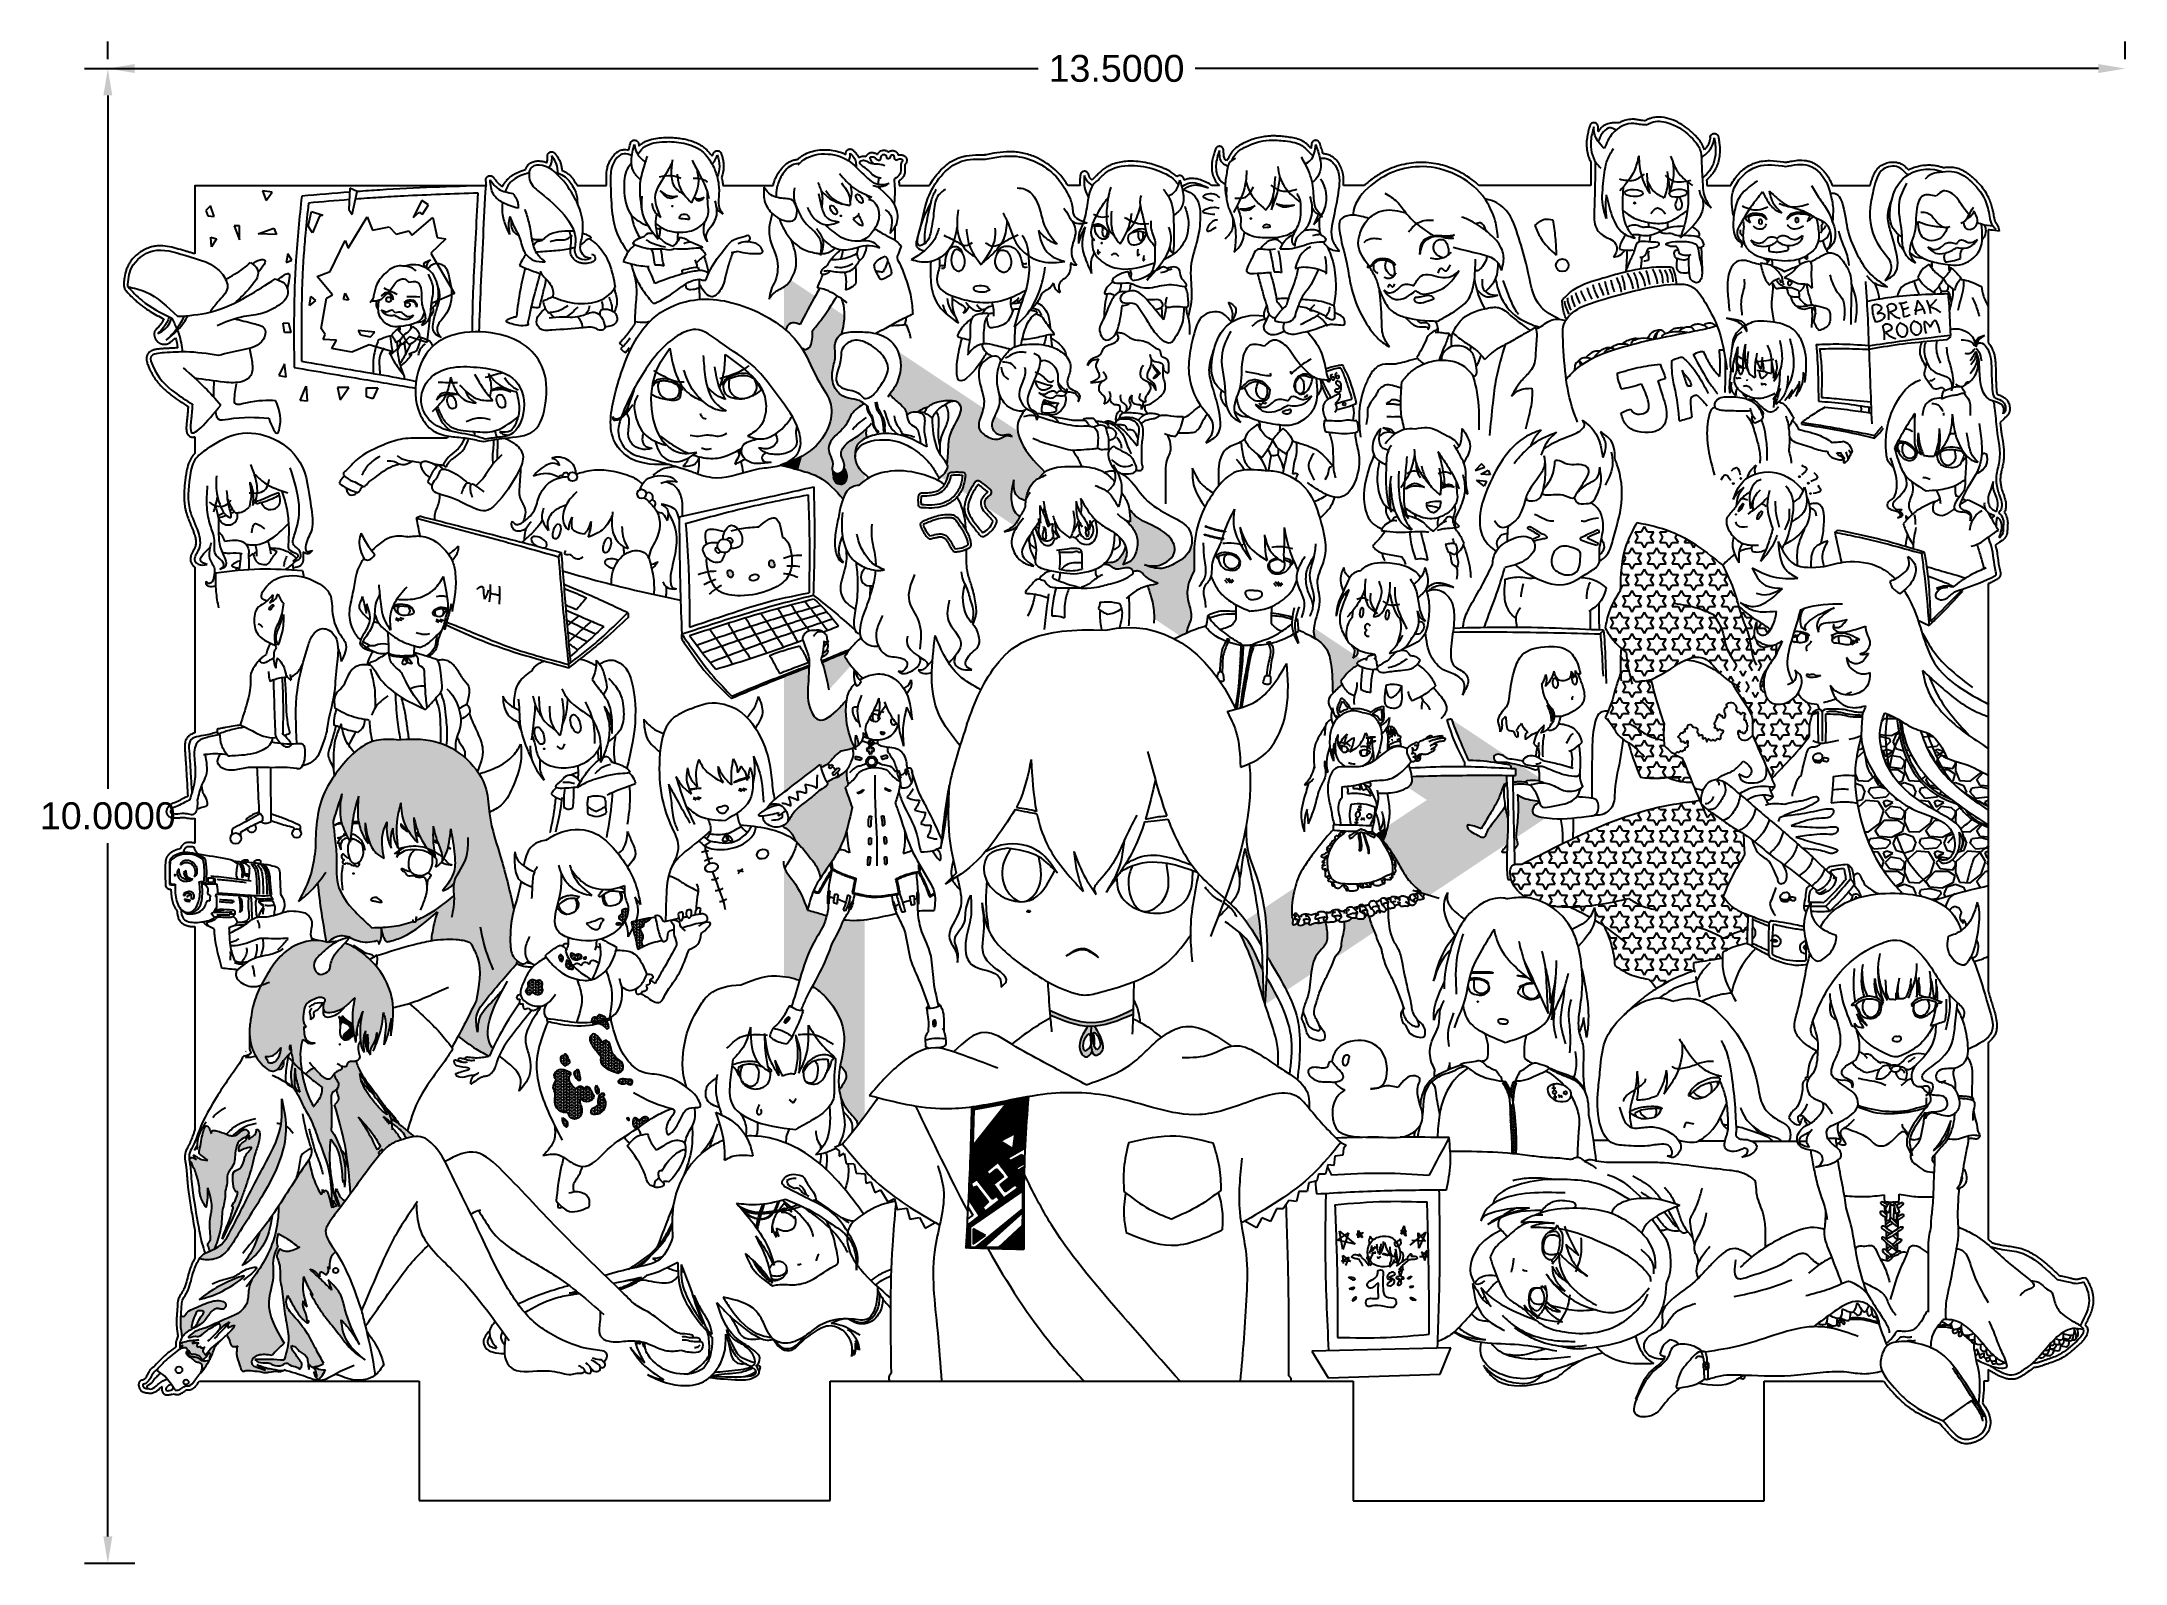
# Model space of a CAD drawing. Header units: inches. Extents: x -573 to 160, y -1 to 711.
# Drawn here: x -0.19 to 13.75, y -0.74 to 9.44 of the extents above; entities outside this region: 8.
import ezdxf

# ---------------------------------------------------------------- set-up
doc = ezdxf.new("R2010")
doc.units = ezdxf.units.IN
doc.header["$MEASUREMENT"] = 0
for name, color, linetype in [('CUT', 1, 'Continuous'), ('HarbyDwg', 5, 'Continuous'), ('Messures', 130, 'Continuous')]:
    doc.layers.add(name, color=color, linetype=linetype)
doc.layers.add('HarbyPhoto', color=250, linetype='Continuous', transparency=0.5)
doc.styles.get("Standard").update_dxf_attribs({"font": 'arial.ttf'})
doc.dimstyles.get("Standard").update_dxf_attribs({"dimtxt": 0.18, "dimasz": 0.18, "dimexe": 0.18, "dimexo": 0.0625, "dimgap": 0.09, "dimtad": 0, "dimtih": 1, "dimtoh": 1, "dimdec": 4, "dimzin": 0, "dimdsep": 46, "dimtxsty": 'Standard', "dimcen": 0.09, "dimadec": 0, "dimazin": 0, "dimtfac": 1, "dimtdec": 4, "dimtofl": 0, "dimtmove": 0, "dimatfit": 3, "dimfxl": 1, "dimtolj": 1, "dimtzin": 0, "dimarcsym": 0})

msp = doc.modelspace()

# ---------------------------------------------------------------- blocks, each defined once
blk = doc.blocks.new('*D8')
at = {"layer": 'Defpoints', "color": 0, "transparency": 16777216}
for p in [(0.034, 9.26), (0.034, -0.74), (0.253, -0.74)]:
    blk.add_point(p, dxfattribs=at)
at = {"layer": 'Messures', "color": 0, "lineweight": -2, "transparency": 16777216}
for p, q in [((0.096, 9.26), (0.433, 9.26)), ((0.253, 9.08), (0.253, 4.442)), ((0.253, -0.56), (0.253, 4.078)), ((0.096, -0.74), (0.433, -0.74))]:
    blk.add_line(p, q, dxfattribs=at)
at = {"layer": 'Messures', "color": 0, "transparency": 16777216}
for points in [[(0.223, 9.08), (0.283, 9.08), (0.253, 9.26)], [(0.223, -0.56), (0.283, -0.56), (0.253, -0.74)]]:
    blk.add_solid(points, dxfattribs=at)
at = {"layer": 'Messures', "color": 0, "transparency": 16777216, "insert": (0.253, 4.26), "char_height": 0.18, "attachment_point": 5}
blk.add_mtext('\\A1;10.0000', dxfattribs=at)
blk = doc.blocks.new('*D10')
at = {"layer": 'Defpoints', "color": 0, "transparency": 16777216}
for p in [(0.253, 9.26), (13.753, 9.26), (13.753, 9.26)]:
    blk.add_point(p, dxfattribs=at)
at = {"layer": 'Messures', "color": 0, "lineweight": -2, "transparency": 16777216}
for p, q in [((0.253, 9.322), (0.253, 9.44)), ((13.753, 9.322), (13.753, 9.44)), ((0.433, 9.26), (6.479, 9.26)), ((13.573, 9.26), (7.528, 9.26))]:
    blk.add_line(p, q, dxfattribs=at)
at = {"layer": 'Messures', "color": 0, "transparency": 16777216}
for points in [[(0.433, 9.29), (0.433, 9.23), (0.253, 9.26)], [(13.573, 9.29), (13.573, 9.23), (13.753, 9.26)]]:
    blk.add_solid(points, dxfattribs=at)
at = {"layer": 'Messures', "color": 0, "transparency": 16777216, "insert": (7.003, 9.26), "char_height": 0.18, "attachment_point": 5}
blk.add_mtext('\\A1;13.5000', dxfattribs=at)

# ---------------------------------------------------------------- dimensions: what is measured, and where the dimension line sits
at = {"layer": 'Messures'}
dim = msp.add_linear_dim(base=(13.75333, 9.25976), p1=(0.25333, 9.25976), p2=(13.75333, 9.25976), dimstyle='Standard', dxfattribs=at)
dim.commit()
dim.dimension.update_dxf_attribs({"geometry": '*D10', "text_midpoint": (7.00333, 9.25976)})
dim = msp.add_linear_dim(base=(0.25333, -0.74024), p1=(0.03355, 9.25976), p2=(0.03355, -0.74024), angle=90, dimstyle='Standard', dxfattribs=at)
dim.commit()
dim.dimension.update_dxf_attribs({"geometry": '*D8', "text_midpoint": (0.25333, 4.25976)})

# ---------------------------------------------------------------- hatches: boundary and pattern name
at = {"layer": 'HarbyDwg'}
h = msp.add_hatch(color=256, dxfattribs=at)
h.dxf.hatch_style = 1
edge = h.paths.add_edge_path()
edge.add_spline(control_points=[(159.18256, 128.21375), (159.15595, 128.21122), (159.11467, 128.20729), (159.07506, 128.2186), (159.06099, 128.22261)], knot_values=[0, 0, 0, 0, 7.91545477, 12.27677832, 12.27677832, 12.27677832, 12.27677832], degree=3, periodic=0)
edge.add_spline(control_points=[(159.06099, 128.22261), (159.07529, 128.21386), (159.11286, 128.19086), (159.1559, 128.205), (159.18256, 128.21375)], knot_values=[0, 0, 0, 0, 4.84230888, 12.72241049, 12.72241049, 12.72241049, 12.72241049], degree=3, periodic=0)
edge = h.paths.add_edge_path()
edge.add_spline(control_points=[(158.81723, 128.18717), (158.83343, 128.18164), (158.87126, 128.16872), (158.90295, 128.19455), (158.92107, 128.20932)], knot_values=[0, 0, 0, 0, 4.84262335, 11.30539123, 11.30539123, 11.30539123, 11.30539123], degree=3, periodic=0)
edge.add_spline(control_points=[(158.92107, 128.20932), (158.90753, 128.20327), (158.87467, 128.18856), (158.8385, 128.18769), (158.81723, 128.18717)], knot_values=[0, 0, 0, 0, 4.40916153, 10.70926344, 10.70926344, 10.70926344, 10.70926344], degree=3, periodic=0)
h = msp.add_hatch(color=256, dxfattribs=at)
h.dxf.hatch_style = 1
edge = h.paths.add_edge_path()
edge.add_spline(control_points=[(157.40918, 123.49261), (157.40168, 123.49304), (157.38895, 123.49375), (157.40065, 123.4771), (157.42053, 123.48428), (157.41226, 123.49035), (157.40918, 123.49261)], knot_values=[0, 0, 0, 0, 1.57166889, 2.67060634, 4.19668261, 5.10447323, 5.10447323, 5.10447323, 5.10447323], degree=3, periodic=0)
edge = h.paths.add_edge_path()
edge.add_spline(control_points=[(157.87261, 123.17802), (157.83766, 123.20835), (157.76796, 123.26883), (157.69298, 123.21516), (157.6556, 123.1884)], knot_values=[0, 0, 0, 0, 12.31161281, 24.54847541, 24.54847541, 24.54847541, 24.54847541], degree=3, periodic=0)
edge.add_spline(control_points=[(157.6556, 123.1884), (157.69377, 123.21091), (157.76877, 123.25514), (157.83841, 123.20342), (157.87261, 123.17802)], knot_values=[0, 0, 0, 0, 12.09059039, 23.75599132, 23.75599132, 23.75599132, 23.75599132], degree=3, periodic=0)
h = msp.add_hatch(color=256, dxfattribs=at)
h.dxf.hatch_style = 1
edge = h.paths.add_edge_path()
edge.add_spline(control_points=[(157.84217, 122.59047), (157.84864, 122.62235), (157.84456, 122.64917), (157.8364, 122.67403)], knot_values=[32.65984859, 32.65984859, 32.65984859, 32.65984859, 40.72574861, 40.72574861, 40.72574861, 40.72574861], degree=3, periodic=0)
edge.add_spline(control_points=[(157.8364, 122.67403), (157.83191, 122.66594), (157.83087, 122.62675), (157.83757, 122.60172), (157.84217, 122.59047)], knot_values=[15.28454503, 15.28454503, 15.28454503, 15.28454503, 18.68318906, 22.4805527, 22.4805527, 22.4805527, 22.4805527], degree=3, periodic=0)
h = msp.add_hatch(color=256, dxfattribs=at)
h.dxf.hatch_style = 1
edge = h.paths.add_edge_path()
edge.add_spline(control_points=[(159.54131, 122.49114), (159.54618, 122.50141), (159.55299, 122.5158), (159.52937, 122.53764), (159.49735, 122.49976), (159.51621, 122.43566), (159.54248, 122.47197), (159.54161, 122.48618), (159.54131, 122.49114)], knot_values=[0, 0, 0, 0, 2.95003091, 4.1330698, 8.24397429, 13.04602331, 15.89480859, 17.42209087, 17.42209087, 17.42209087, 17.42209087], degree=3, periodic=0)
h = msp.add_hatch(color=256, dxfattribs=at)
h.dxf.hatch_style = 1
edge = h.paths.add_edge_path()
edge.add_spline(control_points=[(152.5026, 121.69828), (152.51147, 121.7315), (152.52492, 121.78189), (152.53033, 121.85844), (152.57173, 121.88759), (152.59728, 121.89698), (152.6039, 121.89941)], knot_values=[0, 0, 0, 0, 10.42000631, 15.80821133, 21.90971402, 24.03928997, 24.03928997, 24.03928997, 24.03928997], degree=3, periodic=0)
edge.add_spline(control_points=[(152.5026, 121.69828), (152.52237, 121.72868), (152.56292, 121.7897), (152.61164, 121.85736), (152.60497, 121.89493), (152.6039, 121.89941)], knot_values=[24.06460222, 24.06460222, 24.06460222, 24.06460222, 34.69698058, 45.0468256, 46.44103122, 46.44103122, 46.44103122, 46.44103122], degree=3, periodic=0)
h = msp.add_hatch(color=256, dxfattribs=at)
h.dxf.hatch_style = 1
edge = h.paths.add_edge_path()
edge.add_spline(control_points=[(159.54356, 121.04019), (159.54936, 121.03613), (159.56122, 121.0278), (159.58057, 121.01652), (159.58945, 121.02629), (159.57744, 121.04425), (159.55923, 121.04207), (159.54356, 121.04019)], knot_values=[0, 0, 0, 0, 2.26795906, 4.64326545, 5.04351206, 5.73235003, 9.98886838, 9.98886838, 9.98886838, 9.98886838], degree=3, periodic=0)
edge = h.paths.add_edge_path()
edge.add_spline(control_points=[(159.5484, 120.96079), (159.55376, 120.96412), (159.56304, 120.96987), (159.59008, 120.9736), (159.57627, 120.95686), (159.56311, 120.96221), (159.55382, 120.96131), (159.5484, 120.96079)], knot_values=[0, 0, 0, 0, 2.17661204, 3.76241899, 4.98911313, 6.14438147, 7.76580908, 7.76580908, 7.76580908, 7.76580908], degree=3, periodic=0)
edge = h.paths.add_edge_path()
edge.add_spline(control_points=[(159.56894, 120.88301), (159.57126, 120.88891), (159.57567, 120.90009), (159.60501, 120.91277), (159.58664, 120.88596), (159.57477, 120.88399), (159.56894, 120.88301)], knot_values=[0, 0, 0, 0, 2.02767783, 3.84095798, 5.79930727, 7.69277136, 7.69277136, 7.69277136, 7.69277136], degree=3, periodic=0)
edge = h.paths.add_edge_path()
edge.add_spline(control_points=[(159.99699, 120.88625), (159.99238, 120.89077), (159.9832, 120.89974), (159.94976, 120.90896), (159.97323, 120.88349), (159.9878, 120.88518), (159.99699, 120.88625)], knot_values=[0, 0, 0, 0, 2.19029241, 4.35275792, 6.01306445, 8.85656268, 8.85656268, 8.85656268, 8.85656268], degree=3, periodic=0)
edge = h.paths.add_edge_path()
edge.add_spline(control_points=[(159.9534, 120.97411), (159.95818, 120.97319), (159.96839, 120.97124), (159.97719, 120.97688), (159.98186, 120.97987)], knot_values=[0, 0, 0, 0, 1.40938509, 3.00477598, 3.00477598, 3.00477598, 3.00477598], degree=3, periodic=0)
edge.add_spline(control_points=[(159.98186, 120.97987), (159.97508, 120.9808), (159.96463, 120.98222), (159.95631, 120.97621), (159.9534, 120.97411)], knot_values=[0, 0, 0, 0, 1.9460484, 2.99634759, 2.99634759, 2.99634759, 2.99634759], degree=3, periodic=0)
edge = h.paths.add_edge_path()
edge.add_spline(control_points=[(159.96709, 121.04864), (159.96164, 121.04641), (159.95333, 121.043), (159.93965, 121.03506), (159.94436, 121.02874), (159.95746, 121.02992), (159.96276, 121.04023), (159.96709, 121.04864)], knot_values=[0, 0, 0, 0, 1.98281868, 3.02734964, 3.38750485, 3.96514436, 6.54060037, 6.54060037, 6.54060037, 6.54060037], degree=3, periodic=0)
h = msp.add_hatch(color=256, dxfattribs=at)
h.dxf.hatch_style = 1
edge = h.paths.add_edge_path()
edge.add_spline(control_points=[(159.77594, 121.06473), (159.77697, 121.07108), (159.7799, 121.08911), (159.73555, 121.09272), (159.7428, 121.06043), (159.72201, 121.02333), (159.64905, 121.00828), (159.69593, 120.94339), (159.75553, 121.0305), (159.73589, 120.94863), (159.76315, 120.87506), (159.65603, 120.9202), (159.66122, 120.83098), (159.75321, 120.87393), (159.86236, 120.80267), (159.8658, 120.91249), (159.78245, 120.88968), (159.77305, 120.98341), (159.77483, 121.03334), (159.77594, 121.06473)], knot_values=[0, 0, 0, 0, 1.71425249, 4.86736708, 7.27488071, 9.40145124, 17.68178452, 20.31261932, 26.96964957, 31.15466576, 37.05328038, 44.52471404, 48.65104162, 53.76356368, 67.97033756, 71.49378463, 77.97886671, 83.93440268, 94.013876, 94.013876, 94.013876, 94.013876], degree=3, periodic=0)
edge = h.paths.add_edge_path(flags=17)
edge.add_spline(control_points=[(159.85842, 121.06285), (159.85658, 121.06079), (159.84655, 121.04951), (159.79385, 121.04079), (159.85789, 121.0291), (159.84948, 120.9886), (159.81889, 120.97602), (159.79159, 121), (159.86121, 121.02063), (159.78953, 121.02688), (159.81544, 121.06868), (159.84371, 121.07767), (159.85437, 121.06693), (159.85842, 121.06285)], knot_values=[0, 0, 0, 0, 0.86009568, 4.68697849, 8.39658218, 10.92035361, 14.79196854, 15.79638991, 19.91696348, 23.01702742, 26.67929731, 29.33678226, 30.95803775, 30.95803775, 30.95803775, 30.95803775], degree=3, periodic=0)
edge = h.paths.add_edge_path()
edge.add_spline(control_points=[(159.90243, 121.08069), (159.89462, 121.08193), (159.87246, 121.08546), (159.89896, 121.03765), (159.86292, 121.05046), (159.8656, 121.02184), (159.90389, 121.03429), (159.85685, 120.98114), (159.90937, 120.988), (159.88213, 121.03593), (159.91549, 121.02043), (159.91365, 121.04592), (159.88594, 121.03981), (159.89528, 121.06295), (159.90243, 121.08069)], knot_values=[0, 0, 0, 0, 1.82616491, 5.17842752, 6.92576276, 8.49889684, 10.19081036, 14.20689616, 16.00079093, 19.69319112, 21.09188809, 22.66005305, 23.79060145, 27.49956114, 27.49956114, 27.49956114, 27.49956114], degree=3, periodic=0)
h = msp.add_hatch(color=256, dxfattribs=at)
h.dxf.hatch_style = 1
edge = h.paths.add_edge_path()
edge.add_spline(control_points=[(3.99683, 8.39789), (4.00433, 8.39388), (4.02571, 8.38739), (4.0497, 8.3992), (4.065, 8.40673)], knot_values=[0, 0, 0, 0, 2.68785047, 7.42027869, 7.42027869, 7.42027869, 7.42027869], degree=3, periodic=0)
edge.add_spline(control_points=[(4.065, 8.40673), (4.04641, 8.40509), (4.02269, 8.40299), (4.00135, 8.40994), (3.99683, 8.41178)], knot_values=[5.56713941, 5.56713941, 5.56713941, 5.56713941, 10.99813141, 12.49595434, 12.49595434, 12.49595434, 12.49595434], degree=3, periodic=0)
edge.add_line((3.99683, 8.41178), (3.99683, 8.39789))
edge = h.paths.add_edge_path()
edge.add_spline(control_points=[(3.99683, 8.41178), (3.98001, 8.4186), (3.96441, 8.43002), (3.94881, 8.44144)], knot_values=[0, 0, 0, 0, 5.56713941, 5.56713941, 5.56713941, 5.56713941], degree=3, periodic=0)
edge.add_spline(control_points=[(3.94881, 8.44144), (3.96442, 8.42415), (3.98003, 8.40686), (3.99683, 8.39789)], knot_values=[7.42027869, 7.42027869, 7.42027869, 7.42027869, 13.43767736, 13.43767736, 13.43767736, 13.43767736], degree=3, periodic=0)
edge.add_line((3.99683, 8.39789), (3.99683, 8.41178))
edge = h.paths.add_edge_path()
edge.add_spline(control_points=[(4.17565, 8.39884), (4.18295, 8.38998), (4.19688, 8.37308), (4.22997, 8.37904), (4.23959, 8.39369), (4.24373, 8.40002)], knot_values=[0, 0, 0, 0, 3.22863221, 6.16019063, 8.38553454, 8.38553454, 8.38553454, 8.38553454], degree=3, periodic=0)
edge.add_spline(control_points=[(4.24373, 8.40002), (4.23195, 8.39399), (4.2093, 8.38239), (4.18656, 8.39351), (4.17565, 8.39884)], knot_values=[0, 0, 0, 0, 3.73292175, 7.17796564, 7.17796564, 7.17796564, 7.17796564], degree=3, periodic=0)
h = msp.add_hatch(color=256, dxfattribs=at)
h.dxf.hatch_style = 1
edge = h.paths.add_edge_path()
edge.add_spline(control_points=[(4.8848, 7.54667), (4.91767, 7.61041), (4.95054, 7.67414), (4.98619, 7.73632)], knot_values=[6.14170089, 6.14170089, 6.14170089, 6.14170089, 27.64634683, 27.64634683, 27.64634683, 27.64634683], degree=3, periodic=0)
edge.add_line((4.98619, 7.73632), (4.82258, 7.84506))
edge.add_spline(control_points=[(4.82258, 7.84506), (4.81043, 7.82696), (4.79514, 7.8109), (4.77708, 7.79893), (4.7767, 7.79868)], knot_values=[13.03444919, 13.03444919, 13.03444919, 13.03444919, 19.34696055, 19.48197495, 19.48197495, 19.48197495, 19.48197495], degree=3, periodic=0)
edge.add_line((4.7767, 7.79868), (4.7767, 7.52209))
edge.add_spline(control_points=[(4.7767, 7.52209), (4.78111, 7.51848), (4.78546, 7.51481), (4.78976, 7.5111)], knot_values=[224.19665585, 224.19665585, 224.19665585, 224.19665585, 225.88853847, 225.88853847, 225.88853847, 225.88853847], degree=3, periodic=0)
edge.add_spline(control_points=[(4.78976, 7.5111), (4.79353, 7.52972), (4.81974, 7.56948), (4.86125, 7.55582), (4.88071, 7.54826), (4.8848, 7.54667)], knot_values=[0, 0, 0, 0, 5.08805834, 10.09075313, 11.42103906, 11.42103906, 11.42103906, 11.42103906], degree=3, periodic=0)
h = msp.add_hatch(color=256, dxfattribs=at)
h.dxf.hatch_style = 1
edge = h.paths.add_edge_path()
edge.add_spline(control_points=[(5.10183, 6.573), (5.10088, 6.57549), (5.09888, 6.58402), (5.10901, 6.61503), (5.09235, 6.6615), (5.0672, 6.72008), (5.10638, 6.80298), (5.19141, 6.85219), (5.22741, 6.96235), (5.28303, 6.99899), (5.31416, 7.01949)], knot_values=[0, 0, 0, 0, 0.77888049, 2.59617947, 9.39253583, 14.88812487, 21.00912228, 34.5741914, 43.11002782, 53.95939469, 53.95939469, 53.95939469, 53.95939469], degree=3, periodic=0)
edge.add_spline(control_points=[(5.31416, 7.01949), (5.30819, 7.02393), (5.26374, 7.05298), (5.1696, 7.04743), (5.10156, 7.14136), (5.09427, 7.23783), (5.13094, 7.33191), (5.10836, 7.42041), (5.14249, 7.47059), (5.1602, 7.48195), (5.16313, 7.48358)], knot_values=[3.77244047, 3.77244047, 3.77244047, 3.77244047, 6.01018691, 19.86329027, 28.31345207, 37.89879055, 47.83423497, 57.927208, 63.34045133, 64.37066308, 64.37066308, 64.37066308, 64.37066308], degree=3, periodic=0)
edge.add_spline(control_points=[(5.16313, 7.48358), (5.17143, 7.52493), (5.17973, 7.56628), (5.18106, 7.6068)], knot_values=[11.76873157, 11.76873157, 11.76873157, 11.76873157, 23.9920368, 23.9920368, 23.9920368, 23.9920368], degree=3, periodic=0)
edge.add_line((5.18106, 7.6068), (5.0883, 7.66846))
edge.add_spline(control_points=[(5.0883, 7.66846), (5.06773, 7.63605), (5.02943, 7.57887), (4.98529, 7.52594), (4.96573, 7.50249)], knot_values=[20.0212412, 20.0212412, 20.0212412, 20.0212412, 31.52475126, 40.67783904, 40.67783904, 40.67783904, 40.67783904], degree=3, periodic=0)
edge.add_spline(control_points=[(4.96573, 7.50249), (4.9737, 7.48697), (4.96324, 7.41497), (4.94503, 7.38806), (4.9152, 7.37606), (4.9094, 7.38547)], knot_values=[1.00785798, 1.00785798, 1.00785798, 1.00785798, 11.08234252, 16.86745234, 20.0212412, 20.0212412, 20.0212412, 20.0212412], degree=3, periodic=0)
edge.add_spline(control_points=[(4.9094, 7.38547), (4.90734, 7.38597), (4.90393, 7.38681), (4.90052, 7.38651), (4.8992, 7.38623)], knot_values=[0.00000827, 0.00000827, 0.00000827, 0.00000827, 0.60954196, 1.00785798, 1.00785798, 1.00785798, 1.00785798], degree=3, periodic=0)
edge.add_spline(control_points=[(4.8992, 7.38623), (4.94312, 7.31704), (4.9888, 7.18328), (5.14349, 6.97946), (5.01651, 6.70781), (4.84884, 6.64092), (4.7767, 6.61501)], knot_values=[242.67079804, 242.67079804, 242.67079804, 242.67079804, 267.67248018, 284.60029354, 315.71822292, 338.53697466, 338.53697466, 338.53697466, 338.53697466], degree=3, periodic=0)
edge.add_line((4.7767, 6.61501), (4.7767, 6.60112))
edge.add_spline(control_points=[(4.7767, 6.60112), (4.81917, 6.59037), (4.89834, 6.56996), (5.04795, 6.52241), (5.12274, 6.4373), (5.17178, 6.38149)], knot_values=[2.36165938, 2.36165938, 2.36165938, 2.36165938, 15.55062987, 26.94259631, 48.63529418, 48.63529418, 48.63529418, 48.63529418], degree=3, periodic=0)
edge.add_spline(control_points=[(5.17178, 6.38149), (5.18556, 6.41895), (5.21279, 6.46083), (5.26364, 6.46894), (5.27686, 6.47105)], knot_values=[0, 0, 0, 0, 11.11079427, 15.01196984, 15.01196984, 15.01196984, 15.01196984], degree=3, periodic=0)
edge.add_spline(control_points=[(5.27686, 6.47105), (5.29019, 6.48234), (5.30352, 6.49364), (5.31755, 6.50386)], knot_values=[154.74598704, 154.74598704, 154.74598704, 154.74598704, 159.96485308, 159.96485308, 159.96485308, 159.96485308], degree=3, periodic=0)
edge.add_line((5.31755, 6.50386), (5.31755, 6.54654))
edge.add_spline(control_points=[(5.31755, 6.54654), (5.29785, 6.56341), (5.26719, 6.59554), (5.25514, 6.64299), (5.25474, 6.66215)], knot_values=[3.71799103, 3.71799103, 3.71799103, 3.71799103, 11.39882518, 17.03846718, 17.03846718, 17.03846718, 17.03846718], degree=3, periodic=0)
edge.add_spline(control_points=[(5.25474, 6.66215), (5.25291, 6.68414), (5.25281, 6.72132), (5.28389, 6.76223), (5.30698, 6.77723), (5.31755, 6.78287)], knot_values=[43.77757071, 43.77757071, 43.77757071, 43.77757071, 50.14963772, 54.79092013, 58.37540471, 58.37540471, 58.37540471, 58.37540471], degree=3, periodic=0)
edge.add_line((5.31755, 6.78287), (5.31755, 6.83846))
edge.add_spline(control_points=[(5.31755, 6.83846), (5.3066, 6.82805), (5.27012, 6.79665), (5.20313, 6.76571), (5.14546, 6.69161), (5.17556, 6.63776), (5.18333, 6.60624), (5.18076, 6.59277), (5.18029, 6.59086)], knot_values=[64.28256583, 64.28256583, 64.28256583, 64.28256583, 68.81835944, 78.88577876, 86.91421044, 92.49485947, 95.93200188, 96.50106847, 96.50106847, 96.50106847, 96.50106847], degree=3, periodic=0)
edge.add_spline(control_points=[(5.18029, 6.59086), (5.19215, 6.56711), (5.21085, 6.52967), (5.18297, 6.48276), (5.14842, 6.47685), (5.11443, 6.49144), (5.10875, 6.53335), (5.10431, 6.55882), (5.10183, 6.573)], knot_values=[0, 0, 0, 0, 7.46975879, 11.77309476, 13.72306564, 17.67266253, 21.16444841, 25.55663722, 25.55663722, 25.55663722, 25.55663722], degree=3, periodic=0)
h = msp.add_hatch(color=256, dxfattribs=at)
h.dxf.hatch_style = 1
edge = h.paths.add_edge_path()
edge.add_spline(control_points=[(5.31416, 7.01949), (5.30819, 7.02393), (5.26374, 7.05298), (5.1696, 7.04743), (5.10156, 7.14136), (5.09427, 7.23783), (5.13094, 7.33191), (5.10836, 7.42041), (5.14249, 7.47059), (5.1602, 7.48195), (5.16313, 7.48358)], knot_values=[3.77244047, 3.77244047, 3.77244047, 3.77244047, 6.01018691, 19.86329027, 28.31345207, 37.89879055, 47.83423497, 57.927208, 63.34045133, 64.37066308, 64.37066308, 64.37066308, 64.37066308], degree=3, periodic=0)
edge.add_spline(control_points=[(5.16313, 7.48358), (5.17143, 7.52493), (5.17973, 7.56628), (5.18106, 7.6068)], knot_values=[11.76873157, 11.76873157, 11.76873157, 11.76873157, 23.9920368, 23.9920368, 23.9920368, 23.9920368], degree=3, periodic=0)
edge.add_line((5.18106, 7.6068), (5.0883, 7.66846))
edge.add_spline(control_points=[(5.0883, 7.66846), (5.06773, 7.63605), (5.02943, 7.57887), (4.98529, 7.52594), (4.96573, 7.50249)], knot_values=[20.0212412, 20.0212412, 20.0212412, 20.0212412, 31.52475126, 40.67783904, 40.67783904, 40.67783904, 40.67783904], degree=3, periodic=0)
edge.add_spline(control_points=[(4.96573, 7.50249), (4.9737, 7.48697), (4.96324, 7.41497), (4.94503, 7.38806), (4.9152, 7.37606), (4.9094, 7.38547)], knot_values=[1.00785798, 1.00785798, 1.00785798, 1.00785798, 11.08234252, 16.86745234, 20.0212412, 20.0212412, 20.0212412, 20.0212412], degree=3, periodic=0)
edge.add_spline(control_points=[(4.9094, 7.38547), (4.90734, 7.38597), (4.90393, 7.38681), (4.90052, 7.38651), (4.8992, 7.38623)], knot_values=[0, 0, 0, 0, 0.6095337, 1.00785798, 1.00785798, 1.00785798, 1.00785798], degree=3, periodic=0)
edge.add_spline(control_points=[(4.8992, 7.38623), (4.94313, 7.31702), (4.98883, 7.18322), (5.12265, 7.00698), (5.08493, 6.8679), (5.04447, 6.80264)], knot_values=[242.6707213, 242.6707213, 242.6707213, 242.6707213, 267.67248018, 284.60029354, 305.91553751, 305.91553751, 305.91553751, 305.91553751], degree=3, periodic=0)
edge.add_line((5.04447, 6.80264), (5.09369, 6.76985))
edge.add_spline(control_points=[(5.09369, 6.76985), (5.09494, 6.77177), (5.12283, 6.8125), (5.19141, 6.85219), (5.22741, 6.96235), (5.28303, 6.99899), (5.31416, 7.01949)], knot_values=[0, 0, 0, 0, 0.66181701, 14.22688613, 22.76272255, 33.61208941, 33.61208941, 33.61208941, 33.61208941], degree=3, periodic=0)
h = msp.add_hatch(color=256, dxfattribs=at)
h.dxf.hatch_style = 1
edge = h.paths.add_edge_path()
edge.add_spline(control_points=[(6.52396, 6.56018), (6.47192, 6.61241), (6.39498, 6.68964), (6.34669, 6.79987), (6.34182, 6.83537)], knot_values=[15.07168368, 15.07168368, 15.07168368, 15.07168368, 37.4235757, 48.1224099, 48.1224099, 48.1224099, 48.1224099], degree=3, periodic=0)
edge.add_line((6.34182, 6.83537), (6.19029, 6.93607))
edge.add_spline(control_points=[(6.19029, 6.93607), (6.17728, 6.90941), (6.1534, 6.85551), (6.22567, 6.78989), (6.28114, 6.82052), (6.299, 6.8025), (6.30395, 6.79751)], knot_values=[0, 0, 0, 0, 8.28246564, 16.35572628, 21.54616166, 23.53384878, 23.53384878, 23.53384878, 23.53384878], degree=3, periodic=0)
edge.add_spline(control_points=[(6.30395, 6.79751), (6.29396, 6.80107), (6.26435, 6.8116), (6.21047, 6.76638), (6.1335, 6.79445), (6.06877, 6.85167), (6.09149, 6.92425), (6.10682, 6.96792), (6.11143, 6.98848)], knot_values=[46.53128937, 46.53128937, 46.53128937, 46.53128937, 49.57596335, 55.55714404, 64.60853283, 71.68633619, 78.77196501, 85.17005232, 85.17005232, 85.17005232, 85.17005232], degree=3, periodic=0)
edge.add_line((6.11143, 6.98848), (5.53941, 7.36865))
edge.add_spline(control_points=[(5.53941, 7.36865), (5.54337, 7.35956), (5.56762, 7.29188), (5.55487, 7.18105), (5.50315, 7.10475), (5.4845, 7.07909)], knot_values=[106.73508262, 106.73508262, 106.73508262, 106.73508262, 109.6487774, 127.78415567, 137.26560093, 137.26560093, 137.26560093, 137.26560093], degree=3, periodic=0)
edge.add_spline(control_points=[(5.4845, 7.07909), (5.50392, 7.06036), (5.53985, 7.02571), (5.59081, 6.98567), (5.59756, 6.95308), (5.59946, 6.94297)], knot_values=[0, 0, 0, 0, 8.21278575, 15.19499177, 18.15781492, 18.15781492, 18.15781492, 18.15781492], degree=3, periodic=0)
edge.add_spline(control_points=[(5.59946, 6.94297), (5.61015, 6.95031), (5.62735, 6.96211), (5.65038, 6.9644), (5.65911, 6.964)], knot_values=[0, 0, 0, 0, 3.89161953, 6.2608692, 6.2608692, 6.2608692, 6.2608692], degree=3, periodic=0)
edge.add_spline(control_points=[(5.65911, 6.964), (5.66418, 6.96403), (5.66925, 6.96405), (5.67429, 6.96395)], knot_values=[0, 0, 0, 0, 1.49891905, 1.49891905, 1.49891905, 1.49891905], degree=3, periodic=0)
edge.add_spline(control_points=[(5.67429, 6.96395), (5.68687, 6.97224), (5.70675, 6.98535), (5.73173, 6.99364), (5.74079, 6.99501)], knot_values=[0, 0, 0, 0, 4.59491079, 7.25720646, 7.25720646, 7.25720646, 7.25720646], degree=3, periodic=0)
edge.add_spline(control_points=[(5.74079, 6.99501), (5.75518, 7.00955), (5.80616, 7.03743), (5.86816, 7.03974), (5.91013, 7.03828), (5.91705, 7.037)], knot_values=[4.57640377, 4.57640377, 4.57640377, 4.57640377, 10.72244498, 20.97780166, 23.09212086, 23.09212086, 23.09212086, 23.09212086], degree=3, periodic=0)
edge.add_spline(control_points=[(5.91705, 7.037), (5.92085, 7.0363), (5.93321, 7.03294), (5.97883, 6.99777), (5.93222, 6.89509), (5.88143, 6.81426), (5.87505, 6.71313), (5.87067, 6.65127), (5.8681, 6.61488)], knot_values=[23.09212086, 23.09212086, 23.09212086, 23.09212086, 24.25229933, 26.94372594, 39.01249599, 49.70719955, 57.42575212, 68.45714083, 68.45714083, 68.45714083, 68.45714083], degree=3, periodic=0)
edge.add_spline(control_points=[(5.8681, 6.61488), (5.87082, 6.60968), (5.88002, 6.58413), (5.85333, 6.55106), (5.83188, 6.53109), (5.82788, 6.52752)], knot_values=[3.37205604, 3.37205604, 3.37205604, 3.37205604, 5.16234195, 12.04421647, 13.62921906, 13.62921906, 13.62921906, 13.62921906], degree=3, periodic=0)
edge.add_line((5.82788, 6.52752), (5.86527, 6.50268))
edge.add_spline(control_points=[(5.86527, 6.50268), (5.8668, 6.50624), (5.8682, 6.50984), (5.87064, 6.51686), (5.87169, 6.5203), (5.87367, 6.52741), (5.87459, 6.53105), (5.87623, 6.53789), (5.87695, 6.54106), (5.87769, 6.54429)], knot_values=[74.08062023, 74.08062023, 74.08062023, 74.08062023, 75.34801321, 75.34801321, 76.5498528, 76.5498528, 77.75169239, 77.75169239, 78.75123934, 78.75123934, 78.75123934, 78.75123934], degree=3, periodic=0)
edge.add_arc((5.89683, 6.53991), 0.01963, 93.515155, 167.091553, ccw=False)
edge.add_spline(control_points=[(5.89562, 6.5595), (5.89989, 6.55976), (5.90421, 6.56003), (5.91483, 6.5606), (5.92119, 6.56088), (5.93251, 6.56109), (5.93744, 6.56108), (5.94712, 6.56086), (5.95191, 6.56067), (5.9623, 6.56017), (5.96787, 6.55983), (5.97337, 6.5595)], knot_values=[0, 0, 0, 0, 1.28233269, 1.28233269, 3.12022466, 3.12022466, 4.50614717, 4.50614717, 5.89206968, 5.89206968, 7.54289156, 7.54289156, 7.54289156, 7.54289156], degree=3, periodic=0)
edge.add_arc((5.97219, 6.53991), 0.01963, -7.865177, 86.926271, ccw=False)
edge.add_spline(control_points=[(5.99164, 6.53722), (5.99103, 6.5328), (5.99041, 6.52834), (5.98846, 6.51484), (5.98701, 6.50571), (5.98321, 6.48662), (5.98079, 6.47666), (5.97517, 6.45933), (5.97233, 6.452), (5.9678, 6.44201), (5.96643, 6.43919), (5.96501, 6.43639)], knot_values=[7.54289156, 7.54289156, 7.54289156, 7.54289156, 8.87332881, 8.87332881, 11.53420333, 11.53420333, 14.38439854, 14.38439854, 16.50345696, 16.50345696, 17.35146884, 17.35146884, 17.35146884, 17.35146884], degree=3, periodic=0)
edge.add_line((5.96501, 6.43639), (6.00736, 6.40824))
edge.add_spline(control_points=[(6.00736, 6.40824), (6.00842, 6.41055), (6.00951, 6.41284), (6.01601, 6.42628), (6.02184, 6.43701), (6.03359, 6.45729), (6.03949, 6.46687), (6.04835, 6.481), (6.05131, 6.48566), (6.05424, 6.49029)], knot_values=[43.05195837, 43.05195837, 43.05195837, 43.05195837, 43.76088617, 43.76088617, 47.24183734, 47.24183734, 50.53998519, 50.53998519, 52.18905912, 52.18905912, 52.18905912, 52.18905912], degree=3, periodic=0)
edge.add_arc((6.07487, 6.47722), 0.02442, 54.969774, 147.849817, ccw=False)
edge.add_spline(control_points=[(6.08889, 6.49722), (6.09076, 6.49591), (6.09264, 6.49459), (6.09969, 6.48964), (6.10489, 6.48597), (6.11531, 6.47846), (6.12055, 6.4746), (6.1323, 6.4657), (6.13875, 6.46065), (6.1495, 6.45213), (6.15383, 6.44866), (6.15814, 6.44522)], knot_values=[34.54474469, 34.54474469, 34.54474469, 34.54474469, 35.23066479, 35.23066479, 37.11145284, 37.11145284, 38.99224088, 38.99224088, 41.39806555, 41.39806555, 43.05195837, 43.05195837, 43.05195837, 43.05195837], degree=3, periodic=0)
edge.add_arc((6.14288, 6.42615), 0.02442, -51.293991, 51.61496, ccw=False)
edge.add_spline(control_points=[(6.15806, 6.40702), (6.1549, 6.40452), (6.15185, 6.4021), (6.14415, 6.39579), (6.13981, 6.39198), (6.13251, 6.38459), (6.12957, 6.38101), (6.12636, 6.37596), (6.1255, 6.3744), (6.12404, 6.37127), (6.12341, 6.36961), (6.12141, 6.36313), (6.12065, 6.3577), (6.12081, 6.34718), (6.12167, 6.34229), (6.12422, 6.33451), (6.12535, 6.33173), (6.12671, 6.32892)], knot_values=[21.96724537, 21.96724537, 21.96724537, 21.96724537, 23.12608859, 23.12608859, 25.05439668, 25.05439668, 26.98270476, 26.98270476, 27.85206112, 27.85206112, 28.72141747, 28.72141747, 31.01114163, 31.01114163, 33.3008658, 33.3008658, 34.54474469, 34.54474469, 34.54474469, 34.54474469], degree=3, periodic=0)
edge.add_line((6.12671, 6.32892), (6.31657, 6.20274))
edge.add_spline(control_points=[(6.31657, 6.20274), (6.32533, 6.21055), (6.34112, 6.22845), (6.34997, 6.25173), (6.35614, 6.26307)], knot_values=[17.82710165, 17.82710165, 17.82710165, 17.82710165, 21.40136202, 25.19970442, 25.19970442, 25.19970442, 25.19970442], degree=3, periodic=0)
edge.add_spline(control_points=[(6.35614, 6.26307), (6.34919, 6.26788), (6.31241, 6.29333), (6.2886, 6.38974), (6.30566, 6.46658), (6.315, 6.50863)], knot_values=[0, 0, 0, 0, 2.51519878, 13.29717858, 26.32596883, 26.32596883, 26.32596883, 26.32596883], degree=3, periodic=0)
edge.add_spline(control_points=[(6.315, 6.50863), (6.31478, 6.46706), (6.31443, 6.40087), (6.3724, 6.37679), (6.39397, 6.36784)], knot_values=[0, 0, 0, 0, 11.03784433, 17.57781969, 17.57781969, 17.57781969, 17.57781969], degree=3, periodic=0)
edge.add_spline(control_points=[(6.39397, 6.36784), (6.3944, 6.37008), (6.39494, 6.37229), (6.39558, 6.37448)], knot_values=[5.79582967, 5.79582967, 5.79582967, 5.79582967, 6.47941213, 6.47941213, 6.47941213, 6.47941213], degree=3, periodic=0)
edge.add_spline(control_points=[(6.4248, 6.42438), (6.41847, 6.416), (6.40685, 6.40061), (6.39806, 6.38294), (6.39558, 6.37448)], knot_values=[0, 0, 0, 0, 3.15319196, 5.79582967, 5.79582967, 5.79582967, 5.79582967], degree=3, periodic=0)
edge.add_spline(control_points=[(6.39558, 6.37448), (6.40643, 6.4192), (6.42247, 6.47983), (6.47052, 6.51217), (6.48491, 6.51994)], knot_values=[0.63719249, 0.63719249, 0.63719249, 0.63719249, 13.51568027, 18.37437749, 18.37437749, 18.37437749, 18.37437749], degree=3, periodic=0)
edge.add_spline(control_points=[(6.48491, 6.51994), (6.49584, 6.533), (6.50808, 6.54764), (6.5224, 6.559), (6.52396, 6.56018)], knot_values=[0, 0, 0, 0, 5.02306667, 5.62854413, 5.62854413, 5.62854413, 5.62854413], degree=3, periodic=0)
h = msp.add_hatch(color=256, dxfattribs=at)
h.dxf.hatch_style = 1
edge = h.paths.add_edge_path()
edge.add_spline(control_points=[(4.89908, 6.6671), (4.86021, 6.64596), (4.81866, 6.63008), (4.7767, 6.61501)], knot_values=[325.26607864, 325.26607864, 325.26607864, 325.26607864, 338.53697466, 338.53697466, 338.53697466, 338.53697466], degree=3, periodic=0)
edge.add_line((4.7767, 6.61501), (4.7767, 6.60112))
edge.add_spline(control_points=[(4.7767, 6.60112), (4.80882, 6.59299), (4.84095, 6.58474), (4.87313, 6.57586)], knot_values=[2.36165938, 2.36165938, 2.36165938, 2.36165938, 12.33843989, 12.33843989, 12.33843989, 12.33843989], degree=3, periodic=0)
edge.add_line((4.87313, 6.57586), (4.89908, 6.6671))
h = msp.add_hatch(color=256, dxfattribs=at)
h.dxf.hatch_style = 1
edge = h.paths.add_edge_path()
edge.add_spline(control_points=[(9.06358, 6.45884), (9.04067, 6.47298), (8.9955, 6.50085), (8.95588, 6.46583), (8.93636, 6.44857)], knot_values=[0, 0, 0, 0, 7.22523518, 14.23999245, 14.23999245, 14.23999245, 14.23999245], degree=3, periodic=0)
edge.add_spline(control_points=[(8.93636, 6.44857), (8.95478, 6.45733), (8.99552, 6.47671), (9.03949, 6.46516), (9.06358, 6.45884)], knot_values=[0, 0, 0, 0, 5.93673026, 13.13388219, 13.13388219, 13.13388219, 13.13388219], degree=3, periodic=0)
edge = h.paths.add_edge_path()
edge.add_spline(control_points=[(9.26213, 6.45854), (9.25338, 6.46659), (9.23811, 6.48064), (9.21209, 6.47823), (9.20109, 6.47242), (9.19771, 6.47022)], knot_values=[2.56766137, 2.56766137, 2.56766137, 2.56766137, 5.97148545, 8.50940491, 9.72339924, 9.72339924, 9.72339924, 9.72339924], degree=3, periodic=0)
edge.add_spline(control_points=[(9.19771, 6.47022), (9.19573, 6.46892), (9.19381, 6.46751), (9.19193, 6.46602)], knot_values=[1.85303998, 1.85303998, 1.85303998, 1.85303998, 2.56766137, 2.56766137, 2.56766137, 2.56766137], degree=3, periodic=0)
edge.add_spline(control_points=[(9.19193, 6.46602), (9.18707, 6.46215), (9.18253, 6.45775), (9.17799, 6.45334)], knot_values=[0, 0, 0, 0, 1.85303998, 1.85303998, 1.85303998, 1.85303998], degree=3, periodic=0)
edge.add_spline(control_points=[(9.17799, 6.45334), (9.18389, 6.45578), (9.18978, 6.45822), (9.19569, 6.46032)], knot_values=[0, 0, 0, 0, 1.8433217, 1.8433217, 1.8433217, 1.8433217], degree=3, periodic=0)
edge.add_spline(control_points=[(9.19569, 6.46032), (9.19653, 6.46061), (9.19737, 6.4609), (9.19821, 6.46119)], knot_values=[1.8433217, 1.8433217, 1.8433217, 1.8433217, 2.10568186, 2.10568186, 2.10568186, 2.10568186], degree=3, periodic=0)
edge.add_spline(control_points=[(9.19821, 6.46119), (9.20703, 6.46415), (9.22814, 6.46911), (9.24964, 6.46243), (9.26213, 6.45854)], knot_values=[2.10568186, 2.10568186, 2.10568186, 2.10568186, 4.85499779, 8.66807451, 8.66807451, 8.66807451, 8.66807451], degree=3, periodic=0)
h = msp.add_hatch(color=256, dxfattribs=at)
h.dxf.hatch_style = 1
edge = h.paths.add_edge_path()
edge.add_spline(control_points=[(7.47168, 5.48234), (7.47374, 5.49757), (7.47953, 5.52942), (7.51431, 5.58901), (7.4858, 5.67368), (7.46629, 5.78584), (7.50183, 5.85912), (7.52295, 5.90268)], knot_values=[0, 0, 0, 0, 4.59200534, 9.70372169, 19.82723056, 29.39645714, 43.42434483, 43.42434483, 43.42434483, 43.42434483], degree=3, periodic=0)
edge.add_spline(control_points=[(7.52295, 5.90268), (7.52176, 5.95204), (7.52056, 6.00139), (7.52299, 6.05036)], knot_values=[77.51250172, 77.51250172, 77.51250172, 77.51250172, 92.22695378, 92.22695378, 92.22695378, 92.22695378], degree=3, periodic=0)
edge.add_line((7.52299, 6.05036), (7.50194, 6.06435))
edge.add_spline(control_points=[(7.50194, 6.06435), (7.49964, 6.0553), (7.4805, 6.00138), (7.40488, 5.95164), (7.29657, 5.90236), (7.22844, 5.92598), (7.18939, 5.93953)], knot_values=[81.79498399, 81.79498399, 81.79498399, 81.79498399, 84.48569211, 98.41360556, 107.22184579, 119.05460826, 119.05460826, 119.05460826, 119.05460826], degree=3, periodic=0)
edge.add_spline(control_points=[(7.18939, 5.93953), (7.2211, 5.93406), (7.30126, 5.92023), (7.42528, 6.02032), (7.32418, 6.19393), (7.17026, 6.21498), (7.1008, 6.29736), (7.08772, 6.31287)], knot_values=[0, 0, 0, 0, 9.61976817, 24.31450895, 34.84649408, 60.78978976, 66.80969561, 66.80969561, 66.80969561, 66.80969561], degree=3, periodic=0)
edge.add_spline(control_points=[(7.08772, 6.31287), (7.09279, 6.28482), (7.09336, 6.2563), (7.09394, 6.22778)], knot_values=[0, 0, 0, 0, 8.53174522, 8.53174522, 8.53174522, 8.53174522], degree=3, periodic=0)
edge.add_spline(control_points=[(7.09394, 6.22778), (7.08216, 6.23206), (7.07038, 6.23633), (7.05942, 6.24198)], knot_values=[6.67518128, 6.67518128, 6.67518128, 6.67518128, 10.40215296, 10.40215296, 10.40215296, 10.40215296], degree=3, periodic=0)
edge.add_spline(control_points=[(7.05942, 6.24198), (7.07084, 6.23107), (7.10225, 6.20103), (7.14539, 6.1374), (7.14426, 6.04919), (7.11478, 5.96643), (7.0656, 5.94825), (7.04423, 5.94035)], knot_values=[0, 0, 0, 0, 4.75597741, 13.08746339, 22.01888035, 30.55642516, 37.12134261, 37.12134261, 37.12134261, 37.12134261], degree=3, periodic=0)
edge.add_spline(control_points=[(7.04423, 5.94035), (7.05737, 5.96656), (7.0773, 6.00631), (7.06854, 6.04949), (7.06338, 6.06342)], knot_values=[44.66833945, 44.66833945, 44.66833945, 44.66833945, 53.12369023, 57.48757222, 57.48757222, 57.48757222, 57.48757222], degree=3, periodic=0)
edge.add_spline(control_points=[(7.06338, 6.06342), (7.05756, 6.0445), (7.04603, 6.00704), (7.00403, 5.96424), (6.97704, 5.95392), (6.93438, 5.95279), (6.92533, 5.95174)], knot_values=[0, 0, 0, 0, 5.98232828, 11.85236975, 15.74089264, 18.19691678, 18.19691678, 18.19691678, 18.19691678], degree=3, periodic=0)
edge.add_spline(control_points=[(6.92533, 5.95174), (6.92408, 5.95052), (6.92282, 5.94931), (6.92154, 5.94812)], knot_values=[21.99312851, 21.99312851, 21.99312851, 21.99312851, 22.51127618, 22.51127618, 22.51127618, 22.51127618], degree=3, periodic=0)
edge.add_spline(control_points=[(6.92533, 5.95174), (6.91888, 5.95099), (6.91621, 5.94994), (6.92154, 5.94812)], knot_values=[18.19691678, 18.19691678, 18.19691678, 18.19691678, 19.94425577, 19.94425577, 19.94425577, 19.94425577], degree=3, periodic=0)
edge.add_spline(control_points=[(6.92154, 5.94812), (6.919, 5.94574), (6.9164, 5.94344), (6.91375, 5.94121)], knot_values=[20.9581095, 20.9581095, 20.9581095, 20.9581095, 21.99312851, 21.99312851, 21.99312851, 21.99312851], degree=3, periodic=0)
edge.add_spline(control_points=[(6.78806, 5.88939), (6.83027, 5.89682), (6.87426, 5.91002), (6.91044, 5.93843), (6.91375, 5.94121)], knot_values=[7.13934682, 7.13934682, 7.13934682, 7.13934682, 19.66822878, 20.9581095, 20.9581095, 20.9581095, 20.9581095], degree=3, periodic=0)
edge.add_spline(control_points=[(6.91375, 5.94121), (6.93092, 5.94109), (6.96107, 5.94088), (6.98768, 5.91117), (7.03809, 5.90922), (7.08834, 5.93318), (7.11398, 5.89975), (7.11519, 5.89409), (7.11523, 5.89387)], knot_values=[55.02641127, 55.02641127, 55.02641127, 55.02641127, 59.95642236, 63.67676055, 65.86087427, 74.76879264, 76.63599389, 76.71092934, 76.71092934, 76.71092934, 76.71092934], degree=3, periodic=0)
edge.add_spline(control_points=[(7.11523, 5.89387), (7.12375, 5.89755), (7.15575, 5.91137), (7.20044, 5.84932), (7.24389, 5.83272), (7.29189, 5.81409), (7.2456, 5.80605), (7.21668, 5.79958), (7.21041, 5.79806)], knot_values=[0, 0, 0, 0, 2.6181822, 9.83306291, 17.73528688, 18.53329365, 23.37937941, 24.87917543, 24.87917543, 24.87917543, 24.87917543], degree=3, periodic=0)
edge.add_spline(control_points=[(7.21041, 5.79806), (7.21927, 5.77237), (7.24092, 5.70956), (7.25455, 5.63524), (7.25397, 5.58795), (7.25372, 5.57991)], knot_values=[0, 0, 0, 0, 8.15743835, 19.94227118, 22.35444978, 22.35444978, 22.35444978, 22.35444978], degree=3, periodic=0)
edge.add_line((7.25372, 5.57991), (7.42982, 5.46288))
edge.add_spline(control_points=[(7.42982, 5.46288), (7.44371, 5.46952), (7.45765, 5.47605), (7.47168, 5.48234)], knot_values=[14.01504449, 14.01504449, 14.01504449, 14.01504449, 18.62747593, 18.62747593, 18.62747593, 18.62747593], degree=3, periodic=0)
h = msp.add_hatch(color=256, dxfattribs=at)
h.dxf.hatch_style = 1
edge = h.paths.add_edge_path()
edge.add_ellipse((4.4181, 5.87964), major_axis=(-0.008, 0.0252), ratio=0.66110292, start_angle=0, end_angle=360)
edge = h.paths.add_edge_path()
edge.add_ellipse((4.69581, 5.94618), major_axis=(-0.008, 0.0252), ratio=0.66110292, start_angle=0, end_angle=360)
h = msp.add_hatch(color=256, dxfattribs=at)
h.dxf.hatch_style = 1
edge = h.paths.add_edge_path()
edge.add_spline(control_points=[(8.60544, 5.33096), (8.6045, 5.32985), (8.59848, 5.32343), (8.59101, 5.3191), (8.58477, 5.31548)], knot_values=[4.65771798, 4.65771798, 4.65771798, 4.65771798, 5.08357084, 7.23968192, 7.23968192, 7.23968192, 7.23968192], degree=3, periodic=0)
edge.add_spline(control_points=[(8.58477, 5.31548), (8.58736, 5.32361), (8.58995, 5.33174), (8.59181, 5.34002)], knot_values=[6.50737501, 6.50737501, 6.50737501, 6.50737501, 9.05309711, 9.05309711, 9.05309711, 9.05309711], degree=3, periodic=0)
edge.add_line((8.59181, 5.34002), (8.32295, 5.51871))
edge.add_spline(control_points=[(8.32295, 5.51871), (8.32191, 5.50938), (8.32093, 5.48625), (8.32531, 5.4631), (8.32885, 5.44928)], knot_values=[129.140896, 129.140896, 129.140896, 129.140896, 132.01136998, 136.26541828, 136.26541828, 136.26541828, 136.26541828], degree=3, periodic=0)
edge.add_spline(control_points=[(8.32885, 5.44928), (8.36162, 5.42902), (8.41689, 5.38276), (8.44713, 5.24398), (8.44856, 5.14506), (8.44953, 5.07851)], knot_values=[12.16894983, 12.16894983, 12.16894983, 12.16894983, 23.31712348, 33.09306413, 53.19287687, 53.19287687, 53.19287687, 53.19287687], degree=3, periodic=0)
edge.add_spline(control_points=[(8.44953, 5.07851), (8.47036, 5.10154), (8.49137, 5.12077), (8.51238, 5.14)], knot_values=[0, 0, 0, 0, 8.7931608, 8.7931608, 8.7931608, 8.7931608], degree=3, periodic=0)
edge.add_spline(control_points=[(8.51238, 5.14), (8.50901, 5.14685), (8.50597, 5.15379), (8.50294, 5.16072)], knot_values=[0, 0, 0, 0, 2.28400197, 2.28400197, 2.28400197, 2.28400197], degree=3, periodic=0)
edge.add_spline(control_points=[(8.50294, 5.16072), (8.52044, 5.18437), (8.55231, 5.22744), (8.59711, 5.25663), (8.61731, 5.26979)], knot_values=[0, 0, 0, 0, 8.74124519, 15.91671751, 15.91671751, 15.91671751, 15.91671751], degree=3, periodic=0)
edge.add_spline(control_points=[(8.61731, 5.26979), (8.61274, 5.27326), (8.60663, 5.28297), (8.62917, 5.29665), (8.64278, 5.30259), (8.64612, 5.30392)], knot_values=[3.3096828, 3.3096828, 3.3096828, 3.3096828, 5.20326163, 8.23630051, 9.25913274, 9.25913274, 9.25913274, 9.25913274], degree=3, periodic=0)
edge.add_line((8.64612, 5.30392), (8.60544, 5.33096))
h = msp.add_hatch(color=256, dxfattribs=at)
h.dxf.hatch_style = 1
edge = h.paths.add_edge_path()
edge.add_spline(control_points=[(5.22559, 5.26639), (5.21067, 5.28538), (5.19689, 5.30531), (5.1831, 5.32523)], knot_values=[0, 0, 0, 0, 7.25518968, 7.25518968, 7.25518968, 7.25518968], degree=3, periodic=0)
edge.add_spline(control_points=[(5.1831, 5.32523), (5.19056, 5.33633), (5.19802, 5.34742), (5.20579, 5.35825)], knot_values=[12.71916528, 12.71916528, 12.71916528, 12.71916528, 16.71761195, 16.71761195, 16.71761195, 16.71761195], degree=3, periodic=0)
edge.add_spline(control_points=[(5.20579, 5.35825), (5.18645, 5.35112), (5.1277, 5.32948), (5.07069, 5.30359), (5.03245, 5.28622)], knot_values=[0, 0, 0, 0, 6.18329517, 18.77596951, 18.77596951, 18.77596951, 18.77596951], degree=3, periodic=0)
edge.add_spline(control_points=[(5.03245, 5.28622), (5.03649, 5.275), (5.05696, 5.21576), (5.06788, 5.1538), (5.07673, 5.10362)], knot_values=[2.70480477, 2.70480477, 2.70480477, 2.70480477, 6.28039084, 21.51422013, 21.51422013, 21.51422013, 21.51422013], degree=3, periodic=0)
edge.add_spline(control_points=[(5.07673, 5.10362), (5.08833, 5.11577), (5.13909, 5.16898), (5.18792, 5.22397), (5.22559, 5.26639)], knot_values=[0, 0, 0, 0, 5.0401751, 22.05927864, 22.05927864, 22.05927864, 22.05927864], degree=3, periodic=0)
h = msp.add_hatch(color=256, dxfattribs=at)
h.dxf.hatch_style = 1
edge = h.paths.add_edge_path()
edge.add_spline(control_points=[(5.0696, 4.60857), (5.07052, 4.60928), (5.1004, 4.63283), (5.13635, 4.70048), (5.20697, 4.70129), (5.23578, 4.71128)], knot_values=[13.87468237, 13.87468237, 13.87468237, 13.87468237, 14.22459213, 25.25137875, 34.01863444, 34.01863444, 34.01863444, 34.01863444], degree=3, periodic=0)
edge.add_spline(control_points=[(5.23578, 4.71128), (5.24086, 4.71304), (5.24587, 4.7151), (5.25073, 4.71745)], knot_values=[12.32734483, 12.32734483, 12.32734483, 12.32734483, 13.87468237, 13.87468237, 13.87468237, 13.87468237], degree=3, periodic=0)
edge.add_spline(control_points=[(5.25073, 4.71745), (5.24354, 4.73262), (5.20418, 4.8184), (5.18591, 4.92866), (5.19529, 5.02288), (5.19784, 5.03742)], knot_values=[1.66793848, 1.66793848, 1.66793848, 1.66793848, 6.70050428, 29.97488354, 34.3374655, 34.3374655, 34.3374655, 34.3374655], degree=3, periodic=0)
edge.add_spline(control_points=[(5.19784, 5.03742), (5.1814, 5.01824), (5.13292, 4.96164), (5.01144, 4.85829), (4.92731, 5.01587), (4.93976, 5.13381), (4.94404, 5.22438), (4.94534, 5.25557)], knot_values=[3.9433844, 3.9433844, 3.9433844, 3.9433844, 11.95329973, 27.5717332, 37.22918872, 55.09000307, 64.41379948, 64.41379948, 64.41379948, 64.41379948], degree=3, periodic=0)
edge.add_spline(control_points=[(4.94534, 5.25557), (4.89599, 5.23665), (4.83969, 5.21505), (4.78363, 5.19285), (4.7767, 5.1901)], knot_values=[0, 0, 0, 0, 15.85403011, 18.09053069, 18.09053069, 18.09053069, 18.09053069], degree=3, periodic=0)
edge.add_line((4.7767, 5.1901), (4.7767, 4.41757))
edge.add_spline(control_points=[(4.7767, 4.41757), (4.8554, 4.47788), (4.93742, 4.54078), (5.01945, 4.60369)], knot_values=[92.84591712, 92.84591712, 92.84591712, 92.84591712, 123.33784251, 123.33784251, 123.33784251, 123.33784251], degree=3, periodic=0)
edge.add_spline(control_points=[(5.01945, 4.60369), (5.02128, 4.59671), (5.02312, 4.58974), (5.02503, 4.58282)], knot_values=[0, 0, 0, 0, 2.13852486, 2.13852486, 2.13852486, 2.13852486], degree=3, periodic=0)
edge.add_spline(control_points=[(5.02503, 4.58282), (5.0405, 4.59047), (5.05596, 4.59812), (5.0696, 4.60857)], knot_values=[34.01863444, 34.01863444, 34.01863444, 34.01863444, 39.16373254, 39.16373254, 39.16373254, 39.16373254], degree=3, periodic=0)
edge = h.paths.add_edge_path()
edge.add_spline(control_points=[(5.14599, 4.03536), (5.15207, 4.04689), (5.17213, 4.08763), (5.18725, 4.13039), (5.19648, 4.16153)], knot_values=[15.89184828, 15.89184828, 15.89184828, 15.89184828, 19.81357545, 29.57018511, 29.57018511, 29.57018511, 29.57018511], degree=3, periodic=0)
edge.add_spline(control_points=[(5.19648, 4.16153), (5.21152, 4.21226), (5.22243, 4.26469), (5.23334, 4.31712)], knot_values=[0, 0, 0, 0, 15.89184828, 15.89184828, 15.89184828, 15.89184828], degree=3, periodic=0)
edge.add_spline(control_points=[(5.23334, 4.31712), (5.22587, 4.33813), (5.21044, 4.38157), (5.19509, 4.42503), (5.18717, 4.44747)], knot_values=[0, 0, 0, 0, 6.69171639, 13.82851829, 13.82851829, 13.82851829, 13.82851829], degree=3, periodic=0)
edge.add_spline(control_points=[(5.18717, 4.44747), (5.19417, 4.45505), (5.20118, 4.46264), (5.20847, 4.46995)], knot_values=[0, 0, 0, 0, 3.09755043, 3.09755043, 3.09755043, 3.09755043], degree=3, periodic=0)
edge.add_spline(control_points=[(5.20847, 4.46995), (5.20385, 4.48514), (5.19419, 4.5169), (5.19616, 4.55006), (5.19718, 4.56737)], knot_values=[0, 0, 0, 0, 4.72317371, 9.87625762, 9.87625762, 9.87625762, 9.87625762], degree=3, periodic=0)
edge.add_spline(control_points=[(5.19718, 4.56737), (5.19497, 4.5647), (5.18134, 4.54958), (5.16382, 4.53828), (5.14836, 4.52993)], knot_values=[9.26944093, 9.26944093, 9.26944093, 9.26944093, 10.33324234, 15.52892801, 15.52892801, 15.52892801, 15.52892801], degree=3, periodic=0)
edge.add_spline(control_points=[(5.14836, 4.52993), (5.14884, 4.52872), (5.14932, 4.52752), (5.14979, 4.52631)], knot_values=[0.47362758, 0.47362758, 0.47362758, 0.47362758, 0.86276261, 0.86276261, 0.86276261, 0.86276261], degree=3, periodic=0)
edge.add_spline(control_points=[(5.14979, 4.52631), (5.14831, 4.52522), (5.14226, 4.52076), (5.13521, 4.51802), (5.1299, 4.51595)], knot_values=[0, 0, 0, 0, 0.55188643, 2.24959474, 2.24959474, 2.24959474, 2.24959474], degree=3, periodic=0)
edge.add_spline(control_points=[(5.1299, 4.51595), (5.1292, 4.51713), (5.1285, 4.51831), (5.12781, 4.51949)], knot_values=[0.44325804, 0.44325804, 0.44325804, 0.44325804, 0.8541833, 0.8541833, 0.8541833, 0.8541833], degree=3, periodic=0)
edge.add_spline(control_points=[(5.12781, 4.51949), (5.12077, 4.51606), (5.09919, 4.5058), (5.07872, 4.49484), (5.06495, 4.48747)], knot_values=[0, 0, 0, 0, 2.29355906, 7.00942292, 7.00942292, 7.00942292, 7.00942292], degree=3, periodic=0)
edge.add_spline(control_points=[(5.06495, 4.48747), (5.06697, 4.48374), (5.07541, 4.4649), (5.01052, 4.43216), (4.94896, 4.36744), (4.84892, 4.30762), (4.81654, 4.23761), (4.80277, 4.22088)], knot_values=[12.4775468, 12.4775468, 12.4775468, 12.4775468, 13.6770218, 18.61027383, 28.42497138, 44.20630478, 50.78734413, 50.78734413, 50.78734413, 50.78734413], degree=3, periodic=0)
edge.add_spline(control_points=[(4.80277, 4.22088), (4.79995, 4.21746), (4.79222, 4.20904), (4.78288, 4.20206), (4.7767, 4.19843)], knot_values=[50.78734413, 50.78734413, 50.78734413, 50.78734413, 52.13412724, 54.26355748, 54.26355748, 54.26355748, 54.26355748], degree=3, periodic=0)
edge.add_line((4.7767, 4.19843), (4.7767, 4.18577))
edge.add_spline(control_points=[(4.7767, 4.18577), (4.78839, 4.17767), (4.82625, 4.15578), (4.84337, 4.11729), (4.85468, 4.09186)], knot_values=[119.06457937, 119.06457937, 119.06457937, 119.06457937, 123.24261781, 131.37506526, 131.37506526, 131.37506526, 131.37506526], degree=3, periodic=0)
edge.add_spline(control_points=[(4.85468, 4.09186), (4.85852, 4.08852), (4.86227, 4.08507), (4.86593, 4.08152)], knot_values=[38.94014812, 38.94014812, 38.94014812, 38.94014812, 40.48666072, 40.48666072, 40.48666072, 40.48666072], degree=3, periodic=0)
edge.add_spline(control_points=[(4.86593, 4.08152), (4.88892, 4.05925), (4.93267, 4.00145), (4.99841, 3.92958), (5.0159, 3.86828), (5.02249, 3.84517)], knot_values=[40.48666072, 40.48666072, 40.48666072, 40.48666072, 50.19740857, 61.9892105, 69.12148807, 69.12148807, 69.12148807, 69.12148807], degree=3, periodic=0)
edge.add_spline(control_points=[(5.02249, 3.84517), (5.04544, 3.8807), (5.09073, 3.94202), (5.13064, 4.00627), (5.14599, 4.03536)], knot_values=[29.57018511, 29.57018511, 29.57018511, 29.57018511, 42.24263275, 52.13319805, 52.13319805, 52.13319805, 52.13319805], degree=3, periodic=0)
h = msp.add_hatch(color=256, dxfattribs=at)
h.dxf.hatch_style = 1
edge = h.paths.add_edge_path()
edge.add_spline(control_points=[(9.24374, 4.90675), (9.26079, 4.86227), (9.29645, 4.76924), (9.33695, 4.6782), (9.35809, 4.63069)], knot_values=[0, 0, 0, 0, 14.28661065, 29.88489917, 29.88489917, 29.88489917, 29.88489917], degree=3, periodic=0)
edge.add_spline(control_points=[(9.35809, 4.63069), (9.35983, 4.63069), (9.4261, 4.63075), (9.52003, 4.62102), (9.61066, 4.60433), (9.63785, 4.59933)], knot_values=[0, 0, 0, 0, 0.52293014, 19.88050531, 28.17669682, 28.17669682, 28.17669682, 28.17669682], degree=3, periodic=0)
edge.add_spline(control_points=[(9.63785, 4.59933), (9.63894, 4.59585), (9.64113, 4.58884), (9.64217, 4.58158), (9.64268, 4.57792)], knot_values=[0, 0, 0, 0, 1.09215878, 2.19785824, 2.19785824, 2.19785824, 2.19785824], degree=3, periodic=0)
edge.add_spline(control_points=[(9.64268, 4.57792), (9.65214, 4.57739), (9.66161, 4.57685), (9.67107, 4.57631)], knot_values=[67.66813583, 67.66813583, 67.66813583, 67.66813583, 70.50946429, 70.50946429, 70.50946429, 70.50946429], degree=3, periodic=0)
edge.add_spline(control_points=[(9.67107, 4.57631), (9.67202, 4.5674), (9.67361, 4.55238), (9.67273, 4.53732), (9.67237, 4.53121)], knot_values=[0, 0, 0, 0, 2.68421518, 4.51918416, 4.51918416, 4.51918416, 4.51918416], degree=3, periodic=0)
edge.add_spline(control_points=[(9.67237, 4.53121), (9.66624, 4.53123), (9.66012, 4.53126), (9.654, 4.53129)], knot_values=[67.45747264, 67.45747264, 67.45747264, 67.45747264, 69.29370866, 69.29370866, 69.29370866, 69.29370866], degree=3, periodic=0)
edge.add_spline(control_points=[(9.654, 4.53129), (9.65427, 4.51548), (9.65455, 4.49966), (9.65482, 4.48385)], knot_values=[0, 0, 0, 0, 4.74417999, 4.74417999, 4.74417999, 4.74417999], degree=3, periodic=0)
edge.add_spline(control_points=[(9.65482, 4.48385), (9.66466, 4.48512), (9.69538, 4.48997), (9.72616, 4.48696), (9.74692, 4.48494)], knot_values=[0, 0, 0, 0, 3.00580694, 9.23629134, 9.23629134, 9.23629134, 9.23629134], degree=3, periodic=0)
edge.add_spline(control_points=[(9.74692, 4.48494), (9.74508, 4.4877), (9.7415, 4.49273), (9.7775, 4.49755), (9.80243, 4.49949), (9.82773, 4.49303), (9.82954, 4.49254)], knot_values=[3.31834499, 3.31834499, 3.31834499, 3.31834499, 4.10832413, 4.58798952, 12.13974936, 12.72068152, 12.72068152, 12.72068152, 12.72068152], degree=3, periodic=0)
edge.add_spline(control_points=[(9.82954, 4.49254), (9.83016, 4.50049), (9.83078, 4.50845), (9.83111, 4.51638)], knot_values=[7.77289701, 7.77289701, 7.77289701, 7.77289701, 10.14714676, 10.14714676, 10.14714676, 10.14714676], degree=3, periodic=0)
edge.add_line((9.83111, 4.51638), (9.70812, 4.59812))
edge.add_spline(control_points=[(9.70812, 4.59812), (9.70017, 4.59994), (9.6692, 4.60681), (9.6381, 4.61444), (9.61498, 4.62012)], knot_values=[0, 0, 0, 0, 2.46148523, 9.58495515, 9.58495515, 9.58495515, 9.58495515], degree=3, periodic=0)
edge.add_spline(control_points=[(9.61498, 4.62012), (9.6023, 4.62044), (9.57755, 4.62108), (9.53706, 4.61662), (9.51896, 4.66121), (9.55963, 4.6774), (9.59092, 4.6631), (9.61073, 4.65064), (9.62014, 4.64472)], knot_values=[0, 0, 0, 0, 3.89311435, 7.60164254, 10.93179737, 14.05682866, 17.75287338, 21.09080977, 21.09080977, 21.09080977, 21.09080977], degree=3, periodic=0)
edge.add_spline(control_points=[(9.62014, 4.64472), (9.62753, 4.64378), (9.63491, 4.64284), (9.64229, 4.64186)], knot_values=[0, 0, 0, 0, 2.23360848, 2.23360848, 2.23360848, 2.23360848], degree=3, periodic=0)
edge.add_line((9.64229, 4.64186), (9.24374, 4.90675))
h = msp.add_hatch(color=256, dxfattribs=at)
h.dxf.hatch_style = 1
edge = h.paths.add_edge_path()
edge.add_spline(control_points=[(2.01975, 3.51236), (1.98161, 3.54669), (1.88968, 3.62943), (1.77008, 3.78729), (1.78955, 3.97378), (1.77151, 4.11202), (1.76355, 4.19175), (1.7603, 4.22435)], knot_values=[0, 0, 0, 0, 15.53273175, 37.44142547, 55.41464998, 69.61317266, 79.43531156, 79.43531156, 79.43531156, 79.43531156], degree=3, periodic=0)
edge.add_spline(control_points=[(1.7603, 4.22435), (1.76701, 4.24594), (1.78601, 4.30704), (1.80639, 4.3677), (1.81956, 4.40693)], knot_values=[0, 0, 0, 0, 6.78207003, 19.19538661, 19.19538661, 19.19538661, 19.19538661], degree=3, periodic=0)
edge.add_spline(control_points=[(1.81956, 4.40693), (1.81529, 4.38487), (1.80323, 4.32255), (1.80684, 4.25711), (1.8167, 4.21717)], knot_values=[0, 0, 0, 0, 6.74319659, 19.05452315, 19.05452315, 19.05452315, 19.05452315], degree=3, periodic=0)
edge.add_spline(control_points=[(1.8167, 4.21717), (1.81729, 4.21478), (1.81791, 4.21239), (1.81856, 4.21001)], knot_values=[19.05452315, 19.05452315, 19.05452315, 19.05452315, 19.79363435, 19.79363435, 19.79363435, 19.79363435], degree=3, periodic=0)
edge.add_spline(control_points=[(1.81856, 4.21001), (1.81956, 4.20629), (1.82685, 4.18127), (1.83723, 4.15743), (1.84714, 4.1375)], knot_values=[19.79363435, 19.79363435, 19.79363435, 19.79363435, 20.94704359, 27.61022994, 27.61022994, 27.61022994, 27.61022994], degree=3, periodic=0)
edge.add_spline(control_points=[(1.84714, 4.1375), (1.8514, 4.12892), (1.85587, 4.12041), (1.86043, 4.11194)], knot_values=[27.61022994, 27.61022994, 27.61022994, 27.61022994, 30.47962711, 30.47962711, 30.47962711, 30.47962711], degree=3, periodic=0)
edge.add_spline(control_points=[(1.86043, 4.11194), (1.86426, 4.10484), (1.86816, 4.09777), (1.87207, 4.09071)], knot_values=[30.47962711, 30.47962711, 30.47962711, 30.47962711, 32.88450372, 32.88450372, 32.88450372, 32.88450372], degree=3, periodic=0)
edge.add_spline(control_points=[(1.87207, 4.09071), (1.87317, 4.08873), (1.87427, 4.08674), (1.87537, 4.08476)], knot_values=[32.88450372, 32.88450372, 32.88450372, 32.88450372, 33.55935857, 33.55935857, 33.55935857, 33.55935857], degree=3, periodic=0)
edge.add_spline(control_points=[(1.87537, 4.08476), (1.87568, 4.08837), (1.876, 4.09197), (1.87631, 4.09558)], knot_values=[30.11142222, 30.11142222, 30.11142222, 30.11142222, 31.19754722, 31.19754722, 31.19754722, 31.19754722], degree=3, periodic=0)
edge.add_spline(control_points=[(1.87631, 4.09558), (1.87674, 4.10049), (1.87717, 4.1054), (1.87761, 4.11031)], knot_values=[28.63225814, 28.63225814, 28.63225814, 28.63225814, 30.11142222, 30.11142222, 30.11142222, 30.11142222], degree=3, periodic=0)
edge.add_spline(control_points=[(1.87761, 4.11031), (1.87842, 4.11935), (1.87926, 4.12838), (1.88014, 4.13741)], knot_values=[25.91012462, 25.91012462, 25.91012462, 25.91012462, 28.63225814, 28.63225814, 28.63225814, 28.63225814], degree=3, periodic=0)
edge.add_spline(control_points=[(1.88014, 4.13741), (1.88105, 4.14674), (1.88355, 4.17089), (1.88658, 4.19501), (1.88869, 4.20979)], knot_values=[18.62799192, 18.62799192, 18.62799192, 18.62799192, 21.43862603, 25.91012462, 25.91012462, 25.91012462, 25.91012462], degree=3, periodic=0)
edge.add_spline(control_points=[(1.88869, 4.20979), (1.88927, 4.21387), (1.88988, 4.21795), (1.8905, 4.22203)], knot_values=[17.39179603, 17.39179603, 17.39179603, 17.39179603, 18.62799192, 18.62799192, 18.62799192, 18.62799192], degree=3, periodic=0)
edge.add_spline(control_points=[(1.8905, 4.22203), (1.89568, 4.25602), (1.90676, 4.31303), (1.92335, 4.3686), (1.93011, 4.39126)], knot_values=[0, 0, 0, 0, 10.29934564, 17.39179603, 17.39179603, 17.39179603, 17.39179603], degree=3, periodic=0)
edge.add_spline(control_points=[(1.93011, 4.39126), (1.9261, 4.33857), (1.9218, 4.28221), (1.93023, 4.22632), (1.93084, 4.22268)], knot_values=[0, 0, 0, 0, 15.76619476, 16.8652132, 16.8652132, 16.8652132, 16.8652132], degree=3, periodic=0)
edge.add_spline(control_points=[(1.93084, 4.22268), (1.93141, 4.21924), (1.93203, 4.21581), (1.9327, 4.21239)], knot_values=[16.8652132, 16.8652132, 16.8652132, 16.8652132, 17.90348015, 17.90348015, 17.90348015, 17.90348015], degree=3, periodic=0)
edge.add_spline(control_points=[(1.9327, 4.21239), (1.93835, 4.18365), (1.95447, 4.13452), (1.98391, 4.093), (1.99648, 4.07528)], knot_values=[17.90348015, 17.90348015, 17.90348015, 17.90348015, 26.62541901, 33.12270004, 33.12270004, 33.12270004, 33.12270004], degree=3, periodic=0)
edge.add_spline(control_points=[(1.99648, 4.07528), (1.98729, 4.10635), (1.97386, 4.15178), (1.97445, 4.19889), (1.97464, 4.21378)], knot_values=[0, 0, 0, 0, 9.63291539, 14.08250967, 14.08250967, 14.08250967, 14.08250967], degree=3, periodic=0)
edge.add_spline(control_points=[(1.97464, 4.21378), (1.98003, 4.17703), (1.99051, 4.10552), (2.03292, 4.01626), (2.08117, 3.98628), (2.09907, 3.97516)], knot_values=[0, 0, 0, 0, 11.18837186, 21.77142045, 28.01614875, 28.01614875, 28.01614875, 28.01614875], degree=3, periodic=0)
edge.add_spline(control_points=[(2.09907, 3.97516), (2.08848, 4.0384), (2.07414, 4.12407), (2.11087, 4.20001), (2.12049, 4.21989)], knot_values=[0, 0, 0, 0, 18.44519512, 24.98876081, 24.98876081, 24.98876081, 24.98876081], degree=3, periodic=0)
edge.add_spline(control_points=[(2.12049, 4.21989), (2.11883, 4.18981), (2.11549, 4.12913), (2.13727, 4.07237), (2.14826, 4.04375)], knot_values=[0, 0, 0, 0, 8.9288209, 18.01252289, 18.01252289, 18.01252289, 18.01252289], degree=3, periodic=0)
edge.add_spline(control_points=[(2.14826, 4.04375), (2.14461, 4.07268), (2.13882, 4.11862), (2.15452, 4.16171), (2.16033, 4.17767)], knot_values=[0, 0, 0, 0, 8.56946248, 13.60818434, 13.60818434, 13.60818434, 13.60818434], degree=3, periodic=0)
edge.add_spline(control_points=[(2.16033, 4.17767), (2.16055, 4.15967), (2.16111, 4.11312), (2.18102, 4.07069), (2.19324, 4.04465)], knot_values=[0, 0, 0, 0, 5.34771447, 13.83709255, 13.83709255, 13.83709255, 13.83709255], degree=3, periodic=0)
edge.add_spline(control_points=[(2.19324, 4.04465), (2.18672, 4.1105), (2.17659, 4.21282), (2.20355, 4.31137), (2.21316, 4.3465)], knot_values=[0, 0, 0, 0, 19.60332079, 30.4601507, 30.4601507, 30.4601507, 30.4601507], degree=3, periodic=0)
edge.add_spline(control_points=[(2.21316, 4.3465), (2.21698, 4.29936), (2.22202, 4.23713), (2.24914, 4.18392), (2.25664, 4.1714)], knot_values=[0, 0, 0, 0, 13.83673822, 18.26423669, 18.26423669, 18.26423669, 18.26423669], degree=3, periodic=0)
edge.add_spline(control_points=[(2.25664, 4.1714), (2.26051, 4.16495), (2.26462, 4.1586), (2.26893, 4.15232)], knot_values=[18.26423669, 18.26423669, 18.26423669, 18.26423669, 20.5456298, 20.5456298, 20.5456298, 20.5456298], degree=3, periodic=0)
edge.add_spline(control_points=[(2.26893, 4.15232), (2.28575, 4.12785), (2.30557, 4.10459), (2.32538, 4.08134)], knot_values=[20.5456298, 20.5456298, 20.5456298, 20.5456298, 29.45067861, 29.45067861, 29.45067861, 29.45067861], degree=3, periodic=0)
edge.add_spline(control_points=[(2.32538, 4.08134), (2.32087, 4.09926), (2.31636, 4.11718), (2.31262, 4.13522)], knot_values=[11.56709634, 11.56709634, 11.56709634, 11.56709634, 17.09695115, 17.09695115, 17.09695115, 17.09695115], degree=3, periodic=0)
edge.add_spline(control_points=[(2.31262, 4.13522), (2.31172, 4.13954), (2.31087, 4.14386), (2.31007, 4.1482)], knot_values=[10.24286897, 10.24286897, 10.24286897, 10.24286897, 11.56709634, 11.56709634, 11.56709634, 11.56709634], degree=3, periodic=0)
edge.add_spline(control_points=[(2.31007, 4.1482), (2.30915, 4.15315), (2.30345, 4.18674), (2.3017, 4.22093), (2.30021, 4.25007)], knot_values=[0, 0, 0, 0, 1.51299786, 10.24286897, 10.24286897, 10.24286897, 10.24286897], degree=3, periodic=0)
edge.add_spline(control_points=[(2.30021, 4.25007), (2.30968, 4.21183), (2.31916, 4.17359), (2.33378, 4.13801)], knot_values=[0, 0, 0, 0, 11.64914444, 11.64914444, 11.64914444, 11.64914444], degree=3, periodic=0)
edge.add_spline(control_points=[(2.33378, 4.13801), (2.33558, 4.13361), (2.33747, 4.12925), (2.33945, 4.12494)], knot_values=[11.64914444, 11.64914444, 11.64914444, 11.64914444, 13.08972915, 13.08972915, 13.08972915, 13.08972915], degree=3, periodic=0)
edge.add_spline(control_points=[(2.33945, 4.12494), (2.34099, 4.12155), (2.35472, 4.09283), (2.37278, 4.06635), (2.39038, 4.04382)], knot_values=[13.08972915, 13.08972915, 13.08972915, 13.08972915, 14.21951752, 22.76075725, 22.76075725, 22.76075725, 22.76075725], degree=3, periodic=0)
edge.add_spline(control_points=[(2.39038, 4.04382), (2.40676, 4.0378), (2.42267, 4.03023), (2.43792, 4.02154)], knot_values=[19.76731408, 19.76731408, 19.76731408, 19.76731408, 24.96775416, 24.96775416, 24.96775416, 24.96775416], degree=3, periodic=0)
edge.add_spline(control_points=[(2.43792, 4.02154), (2.43476, 4.04432), (2.43203, 4.06712), (2.43043, 4.08998)], knot_values=[10.04433023, 10.04433023, 10.04433023, 10.04433023, 16.92925745, 16.92925745, 16.92925745, 16.92925745], degree=3, periodic=0)
edge.add_spline(control_points=[(2.43043, 4.08998), (2.43022, 4.09303), (2.43003, 4.09609), (2.42985, 4.09914)], knot_values=[9.12398746, 9.12398746, 9.12398746, 9.12398746, 10.04433023, 10.04433023, 10.04433023, 10.04433023], degree=3, periodic=0)
edge.add_spline(control_points=[(2.42985, 4.09914), (2.42958, 4.10404), (2.42824, 4.13436), (2.42934, 4.1648), (2.43026, 4.19033)], knot_values=[0, 0, 0, 0, 1.47238702, 9.12398746, 9.12398746, 9.12398746, 9.12398746], degree=3, periodic=0)
edge.add_spline(control_points=[(2.43026, 4.19033), (2.43773, 4.1565), (2.44537, 4.12185), (2.45812, 4.08815), (2.45842, 4.08736)], knot_values=[0, 0, 0, 0, 10.42439542, 10.67333624, 10.67333624, 10.67333624, 10.67333624], degree=3, periodic=0)
edge.add_spline(control_points=[(2.45842, 4.08736), (2.45946, 4.08464), (2.46053, 4.08191), (2.46162, 4.0792)], knot_values=[10.67333624, 10.67333624, 10.67333624, 10.67333624, 11.53722896, 11.53722896, 11.53722896, 11.53722896], degree=3, periodic=0)
edge.add_spline(control_points=[(2.46162, 4.0792), (2.47356, 4.04945), (2.48838, 4.01903), (2.49019, 3.9867), (2.49025, 3.98549)], knot_values=[11.53722896, 11.53722896, 11.53722896, 11.53722896, 20.99808251, 21.36430004, 21.36430004, 21.36430004, 21.36430004], degree=3, periodic=0)
edge.add_spline(control_points=[(2.49025, 3.98549), (2.49408, 3.98224), (2.49781, 3.97886), (2.50141, 3.97533)], knot_values=[31.28329066, 31.28329066, 31.28329066, 31.28329066, 32.79266572, 32.79266572, 32.79266572, 32.79266572], degree=3, periodic=0)
edge.add_spline(control_points=[(2.50141, 3.97533), (2.50558, 3.98332), (2.51713, 4.00675), (2.52519, 4.03138), (2.52942, 4.04791)], knot_values=[2.59627463, 2.59627463, 2.59627463, 2.59627463, 5.29737087, 10.44612704, 10.44612704, 10.44612704, 10.44612704], degree=3, periodic=0)
edge.add_spline(control_points=[(2.52942, 4.04791), (2.5297, 4.04899), (2.52997, 4.05007), (2.53024, 4.05115)], knot_values=[10.44612704, 10.44612704, 10.44612704, 10.44612704, 10.7815709, 10.7815709, 10.7815709, 10.7815709], degree=3, periodic=0)
edge.add_spline(control_points=[(2.53024, 4.05115), (2.5399, 4.09027), (2.54381, 4.13139), (2.54772, 4.17252)], knot_values=[10.7815709, 10.7815709, 10.7815709, 10.7815709, 22.93339018, 22.93339018, 22.93339018, 22.93339018], degree=3, periodic=0)
edge.add_spline(control_points=[(2.54772, 4.17252), (2.55746, 4.1163), (2.57342, 4.02408), (2.58207, 3.87272), (2.52505, 3.80065), (2.49187, 3.75871)], knot_values=[0, 0, 0, 0, 17.27134286, 28.32902936, 43.72099205, 43.72099205, 43.72099205, 43.72099205], degree=3, periodic=0)
edge.add_spline(control_points=[(2.49187, 3.75871), (2.50998, 3.7653), (2.53887, 3.77581), (2.55973, 3.79802), (2.56752, 3.80631)], knot_values=[0, 0, 0, 0, 5.66674755, 9.04221728, 9.04221728, 9.04221728, 9.04221728], degree=3, periodic=0)
edge.add_spline(control_points=[(2.56752, 3.80631), (2.56481, 3.79024), (2.56543, 3.76257), (2.56842, 3.73548), (2.56901, 3.72468)], knot_values=[4.30153516, 4.30153516, 4.30153516, 4.30153516, 9.21574548, 12.47652999, 12.47652999, 12.47652999, 12.47652999], degree=3, periodic=0)
edge.add_spline(control_points=[(2.56901, 3.72468), (2.50273, 3.67259), (2.42286, 3.60981), (2.33053, 3.5682), (2.31452, 3.56176)], knot_values=[29.99972963, 29.99972963, 29.99972963, 29.99972963, 55.11799663, 60.27180116, 60.27180116, 60.27180116, 60.27180116], degree=3, periodic=0)
edge.add_spline(control_points=[(2.31452, 3.56176), (2.31502, 3.5579), (2.31506, 3.55177), (2.30617, 3.5474), (2.29773, 3.54885), (2.29617, 3.55252), (2.29597, 3.55462)], knot_values=[2.67764584, 2.67764584, 2.67764584, 2.67764584, 3.76531361, 4.55337117, 5.3068347, 5.96846208, 5.96846208, 5.96846208, 5.96846208], degree=3, periodic=0)
edge.add_spline(control_points=[(2.29597, 3.55462), (2.25505, 3.5396), (2.18358, 3.5213), (2.11097, 3.51578), (2.08151, 3.5144)], knot_values=[6.1709086, 6.1709086, 6.1709086, 6.1709086, 19.1792663, 28.02172429, 28.02172429, 28.02172429, 28.02172429], degree=3, periodic=0)
edge.add_spline(control_points=[(2.08151, 3.5144), (2.08491, 3.49327), (2.08978, 3.46312), (2.10544, 3.43436), (2.11641, 3.41597), (2.16546, 3.42726), (2.2842, 3.46588), (2.38367, 3.55258), (2.45797, 3.61734)], knot_values=[0, 0, 0, 0, 6.28958637, 8.97532889, 10.07723841, 12.20721394, 21.82764879, 50.22115966, 50.22115966, 50.22115966, 50.22115966], degree=3, periodic=0)
edge.add_spline(control_points=[(2.45797, 3.61734), (2.45013, 3.59176), (2.43084, 3.52879), (2.42132, 3.46358), (2.41567, 3.42487)], knot_values=[0, 0, 0, 0, 8.01664326, 19.73143074, 19.73143074, 19.73143074, 19.73143074], degree=3, periodic=0)
edge.add_spline(control_points=[(2.41567, 3.42487), (2.47095, 3.43393), (2.55742, 3.43966), (2.64478, 3.42664), (2.68305, 3.41107), (2.69962, 3.37039), (2.76251, 3.25367), (2.73661, 3.12199), (2.71668, 3.02066)], knot_values=[43.36318743, 43.36318743, 43.36318743, 43.36318743, 60.15499816, 69.13883506, 69.58062019, 72.41662194, 81.11850598, 110.16435432, 110.16435432, 110.16435432, 110.16435432], degree=3, periodic=0)
edge.add_spline(control_points=[(2.71668, 3.02066), (2.69093, 2.96809), (2.65222, 2.88905), (2.61049, 2.8116), (2.59635, 2.78575)], knot_values=[0, 0, 0, 0, 17.55720934, 26.39729706, 26.39729706, 26.39729706, 26.39729706], degree=3, periodic=0)
edge.add_spline(control_points=[(2.59635, 2.78575), (2.63561, 2.75662), (2.7021, 2.70728), (2.77495, 2.66805), (2.80479, 2.65198)], knot_values=[0, 0, 0, 0, 14.6397805, 24.79494306, 24.79494306, 24.79494306, 24.79494306], degree=3, periodic=0)
edge.add_spline(control_points=[(2.80479, 2.65198), (2.8128, 2.66932), (2.82081, 2.68667), (2.82896, 2.70394)], knot_values=[35.28981112, 35.28981112, 35.28981112, 35.28981112, 41.01497331, 41.01497331, 41.01497331, 41.01497331], degree=3, periodic=0)
edge.add_spline(control_points=[(2.82896, 2.70394), (2.81994, 2.7163), (2.77952, 2.78671), (2.81579, 2.94328), (2.87141, 3.05341), (2.89678, 3.09964)], knot_values=[35.29723871, 35.29723871, 35.29723871, 35.29723871, 40.04486649, 61.08095526, 77.19302749, 77.19302749, 77.19302749, 77.19302749], degree=3, periodic=0)
edge.add_spline(control_points=[(2.89678, 3.09964), (2.87646, 3.07546), (2.82264, 3.01142), (2.73061, 2.92887), (2.72829, 2.84438), (2.72746, 2.81407)], knot_values=[0, 0, 0, 0, 9.57857976, 25.37167995, 34.20851655, 34.20851655, 34.20851655, 34.20851655], degree=3, periodic=0)
edge.add_spline(control_points=[(2.72746, 2.81407), (2.72088, 2.85008), (2.70558, 2.9338), (2.828, 3.08824), (2.92407, 3.19725), (2.98999, 3.27206)], knot_values=[0, 0, 0, 0, 10.54788488, 24.52508192, 55.09012977, 55.09012977, 55.09012977, 55.09012977], degree=3, periodic=0)
edge.add_spline(control_points=[(2.98999, 3.27206), (2.98764, 3.27389), (2.98464, 3.27843), (2.99196, 3.28325), (2.99631, 3.28603)], knot_values=[0.04905007, 0.04905007, 0.04905007, 0.04905007, 0.97101477, 2.22955456, 2.22955456, 2.22955456, 2.22955456], degree=3, periodic=0)
edge.add_spline(control_points=[(2.99631, 3.28603), (2.98653, 3.29346), (2.95348, 3.32817), (2.94166, 3.43166), (2.94885, 3.54195), (2.96737, 3.62053), (2.97077, 3.63389)], knot_values=[54.45102782, 54.45102782, 54.45102782, 54.45102782, 57.62535062, 66.15914321, 86.10401386, 90.21211749, 90.21211749, 90.21211749, 90.21211749], degree=3, periodic=0)
edge.add_spline(control_points=[(2.97077, 3.63389), (2.94537, 3.74455), (2.89623, 3.95871), (2.81961, 4.17086), (2.80592, 4.27988), (2.8055, 4.28341)], knot_values=[88.22998647, 88.22998647, 88.22998647, 88.22998647, 122.31649703, 154.1940776, 155.26082187, 155.26082187, 155.26082187, 155.26082187], degree=3, periodic=0)
edge.add_spline(control_points=[(2.8055, 4.28341), (2.7994, 4.33435), (2.79577, 4.43057), (2.75281, 4.51919), (2.72676, 4.55696)], knot_values=[59.6460805, 59.6460805, 59.6460805, 59.6460805, 75.02047529, 88.22998647, 88.22998647, 88.22998647, 88.22998647], degree=3, periodic=0)
edge.add_spline(control_points=[(2.72676, 4.55696), (2.70296, 4.59148), (2.67397, 4.62334), (2.64151, 4.65135)], knot_values=[47.57195372, 47.57195372, 47.57195372, 47.57195372, 59.6460805, 59.6460805, 59.6460805, 59.6460805], degree=3, periodic=0)
edge.add_spline(control_points=[(2.64151, 4.65135), (2.62226, 4.66796), (2.6018, 4.68321), (2.58045, 4.69686)], knot_values=[40.41591499, 40.41591499, 40.41591499, 40.41591499, 47.57195372, 47.57195372, 47.57195372, 47.57195372], degree=3, periodic=0)
edge.add_spline(control_points=[(2.58045, 4.69686), (2.56021, 4.70981), (2.53918, 4.72132), (2.51766, 4.73118)], knot_values=[33.6282815, 33.6282815, 33.6282815, 33.6282815, 40.41591499, 40.41591499, 40.41591499, 40.41591499], degree=3, periodic=0)
edge.add_spline(control_points=[(2.51766, 4.73118), (2.50516, 4.73691), (2.49248, 4.74209), (2.4797, 4.74667)], knot_values=[29.68199509, 29.68199509, 29.68199509, 29.68199509, 33.6282815, 33.6282815, 33.6282815, 33.6282815], degree=3, periodic=0)
edge.add_spline(control_points=[(2.4797, 4.74667), (2.46727, 4.75112), (2.39707, 4.77287), (2.32543, 4.77563), (2.26628, 4.77384)], knot_values=[8.17940154, 8.17940154, 8.17940154, 8.17940154, 12.01917091, 29.68199509, 29.68199509, 29.68199509, 29.68199509], degree=3, periodic=0)
edge.add_spline(control_points=[(2.26628, 4.77384), (2.24746, 4.77328), (2.22861, 4.7723), (2.20975, 4.77119)], knot_values=[2.55896588, 2.55896588, 2.55896588, 2.55896588, 8.17940154, 8.17940154, 8.17940154, 8.17940154], degree=3, periodic=0)
edge.add_spline(control_points=[(2.20975, 4.77119), (2.20116, 4.77068), (2.19257, 4.77015), (2.18398, 4.76962)], knot_values=[0, 0, 0, 0, 2.55896588, 2.55896588, 2.55896588, 2.55896588], degree=3, periodic=0)
edge.add_spline(control_points=[(2.18398, 4.76962), (2.13743, 4.77185), (2.08133, 4.77453), (2.03021, 4.76005), (2.02165, 4.75713)], knot_values=[0, 0, 0, 0, 13.63164591, 16.42768793, 16.42768793, 16.42768793, 16.42768793], degree=3, periodic=0)
edge.add_spline(control_points=[(2.02165, 4.75713), (1.9786, 4.74245), (1.93913, 4.71629), (1.90289, 4.68412)], knot_values=[16.42768793, 16.42768793, 16.42768793, 16.42768793, 30.49141411, 30.49141411, 30.49141411, 30.49141411], degree=3, periodic=0)
edge.add_spline(control_points=[(1.90289, 4.68412), (1.86217, 4.64798), (1.81617, 4.59309), (1.7758, 4.53853), (1.76788, 4.52737)], knot_values=[30.49141411, 30.49141411, 30.49141411, 30.49141411, 46.29307895, 50.33170714, 50.33170714, 50.33170714, 50.33170714], degree=3, periodic=0)
edge.add_spline(control_points=[(1.76788, 4.52737), (1.74354, 4.49312), (1.65805, 4.35563), (1.64278, 4.18077), (1.64321, 4.05212), (1.64323, 4.04859)], knot_values=[50.33170714, 50.33170714, 50.33170714, 50.33170714, 62.73421801, 99.49693642, 100.53520489, 100.53520489, 100.53520489, 100.53520489], degree=3, periodic=0)
edge.add_spline(control_points=[(1.64323, 4.04859), (1.63623, 3.99062), (1.62081, 3.86309), (1.56129, 3.74896), (1.52883, 3.68671)], knot_values=[0, 0, 0, 0, 17.37666321, 38.2298416, 38.2298416, 38.2298416, 38.2298416], degree=3, periodic=0)
edge.add_spline(control_points=[(1.52883, 3.68671), (1.56212, 3.71382), (1.60825, 3.75137), (1.64658, 3.79623), (1.65686, 3.80908)], knot_values=[0, 0, 0, 0, 12.81640305, 17.75795577, 17.75795577, 17.75795577, 17.75795577], degree=3, periodic=0)
edge.add_spline(control_points=[(1.65686, 3.80908), (1.67029, 3.67723), (1.6919, 3.54745), (1.7137, 3.41772)], knot_values=[124.31275099, 124.31275099, 124.31275099, 124.31275099, 164.02243459, 164.02243459, 164.02243459, 164.02243459], degree=3, periodic=0)
edge.add_spline(control_points=[(1.7137, 3.41772), (1.71736, 3.41683), (1.721, 3.41591), (1.72464, 3.41497)], knot_values=[0.36119759, 0.36119759, 0.36119759, 0.36119759, 1.48872676, 1.48872676, 1.48872676, 1.48872676], degree=3, periodic=0)
edge.add_spline(control_points=[(1.72464, 3.41497), (1.75249, 3.43632), (1.79408, 3.46516), (1.84626, 3.45522), (1.8631, 3.44892), (1.86523, 3.44808)], knot_values=[19.80469853, 19.80469853, 19.80469853, 19.80469853, 29.65786275, 34.31872559, 34.99857058, 34.99857058, 34.99857058, 34.99857058], degree=3, periodic=0)
edge.add_spline(control_points=[(1.86523, 3.44808), (1.86806, 3.44893), (1.87089, 3.44977), (1.87373, 3.45061)], knot_values=[0, 0, 0, 0, 0.8859137, 0.8859137, 0.8859137, 0.8859137], degree=3, periodic=0)
edge.add_spline(control_points=[(1.87373, 3.45061), (1.87255, 3.44909), (1.87137, 3.44757), (1.87018, 3.44606)], knot_values=[23.34572268, 23.34572268, 23.34572268, 23.34572268, 23.92446917, 23.92446917, 23.92446917, 23.92446917], degree=3, periodic=0)
edge.add_spline(control_points=[(1.87018, 3.44606), (1.88555, 3.43955), (1.93528, 3.41205), (2.00458, 3.41088), (2.05059, 3.42281), (2.05769, 3.42465)], knot_values=[0, 0, 0, 0, 4.98231172, 17.0662058, 19.2729044, 19.2729044, 19.2729044, 19.2729044], degree=3, periodic=0)
edge.add_spline(control_points=[(2.05769, 3.42465), (2.06017, 3.42089), (2.06516, 3.41329), (2.06606, 3.40423), (2.06651, 3.39967)], knot_values=[0, 0, 0, 0, 1.32982682, 2.68473866, 2.68473866, 2.68473866, 2.68473866], degree=3, periodic=0)
edge.add_spline(control_points=[(2.06651, 3.39967), (2.07021, 3.41025), (2.07894, 3.43643), (2.08335, 3.46373), (2.08151, 3.5144)], knot_values=[0, 0, 0, 0, 3.35664695, 8.27488203, 8.27488203, 8.27488203, 8.27488203], degree=3, periodic=0)
edge.add_spline(control_points=[(2.08151, 3.5144), (2.06095, 3.51344), (2.04035, 3.5129), (2.01975, 3.51236)], knot_values=[0, 0, 0, 0, 6.1709086, 6.1709086, 6.1709086, 6.1709086], degree=3, periodic=0)
h = msp.add_hatch(color=256, dxfattribs=at)
h.dxf.hatch_style = 1
edge = h.paths.add_edge_path()
edge.add_spline(control_points=[(5.29946, 4.64702), (5.29219, 4.64982), (5.27737, 4.65553), (5.26169, 4.65813), (5.25371, 4.65946)], knot_values=[0, 0, 0, 0, 2.33080093, 4.75234542, 4.75234542, 4.75234542, 4.75234542], degree=3, periodic=0)
edge.add_spline(control_points=[(5.25371, 4.65946), (5.25352, 4.65333), (5.25332, 4.64721), (5.25313, 4.64109)], knot_values=[0, 0, 0, 0, 1.83790558, 1.83790558, 1.83790558, 1.83790558], degree=3, periodic=0)
edge.add_spline(control_points=[(5.25313, 4.64109), (5.2626, 4.63955), (5.27542, 4.63747), (5.2881, 4.63472), (5.29142, 4.63401)], knot_values=[0, 0, 0, 0, 2.87662762, 3.89411727, 3.89411727, 3.89411727, 3.89411727], degree=3, periodic=0)
edge.add_spline(control_points=[(5.29142, 4.63401), (5.2941, 4.63834), (5.29678, 4.64268), (5.29946, 4.64702)], knot_values=[0, 0, 0, 0, 1.52959136, 1.52959136, 1.52959136, 1.52959136], degree=3, periodic=0)
edge = h.paths.add_edge_path()
edge.add_spline(control_points=[(5.37789, 4.7114), (5.37585, 4.71132), (5.37381, 4.71124), (5.3692, 4.71089), (5.36665, 4.71055), (5.36412, 4.71001)], knot_values=[2.02743501, 2.02743501, 2.02743501, 2.02743501, 2.63971281, 2.63971281, 3.43210897, 3.43210897, 3.43210897, 3.43210897], degree=3, periodic=0)
edge.add_arc((5.36391, 4.71098), 0.001, 185.24789, 282.180441, ccw=False)
edge.add_spline(control_points=[(5.36291, 4.71089), (5.36253, 4.71503), (5.36215, 4.71918), (5.36177, 4.72336), (5.36176, 4.7234), (5.36176, 4.72344)], knot_values=[3.43210897, 3.43210897, 3.43210897, 3.43210897, 4.67982191, 4.67982191, 4.69242507, 4.69242507, 4.69242507, 4.69242507], degree=3, periodic=0)
edge.add_spline(control_points=[(5.36176, 4.72344), (5.36083, 4.72347), (5.35999, 4.72345), (5.35832, 4.72311), (5.35748, 4.72282), (5.35586, 4.72215), (5.35509, 4.72178), (5.3543, 4.72141)], knot_values=[4.86724277, 4.86724277, 4.86724277, 4.86724277, 5.15375653, 5.15375653, 5.4402703, 5.4402703, 5.69543037, 5.69543037, 5.69543037, 5.69543037], degree=3, periodic=0)
edge.add_spline(control_points=[(5.35353, 4.72137), (5.3525, 4.72174), (5.35152, 4.7221), (5.34955, 4.72258), (5.34853, 4.72273), (5.34628, 4.72292), (5.34504, 4.72295), (5.34379, 4.72295)], knot_values=[5.69543037, 5.69543037, 5.69543037, 5.69543037, 6.02133943, 6.02133943, 6.34724848, 6.34724848, 6.72293928, 6.72293928, 6.72293928, 6.72293928], degree=3, periodic=0)
edge.add_spline(control_points=[(5.34379, 4.72295), (5.34411, 4.7189), (5.34443, 4.71485), (5.34476, 4.71076), (5.34476, 4.71072), (5.34477, 4.71068)], knot_values=[6.93889143, 6.93889143, 6.93889143, 6.93889143, 8.15794301, 8.15794301, 8.17025666, 8.17025666, 8.17025666, 8.17025666], degree=3, periodic=0)
edge.add_arc((5.34377, 4.7106), 0.001, -94.917686, 4.567166, ccw=False)
edge.add_spline(control_points=[(5.34363, 4.70961), (5.34154, 4.7099), (5.33943, 4.71007), (5.33539, 4.71026), (5.33347, 4.71029), (5.33154, 4.71031)], knot_values=[8.17025666, 8.17025666, 8.17025666, 8.17025666, 8.81720138, 8.81720138, 9.39255837, 9.39255837, 9.39255837, 9.39255837], degree=3, periodic=0)
edge.add_spline(control_points=[(5.33154, 4.71031), (5.33202, 4.70544), (5.3325, 4.70056), (5.33299, 4.69564), (5.333, 4.69559), (5.333, 4.69554)], knot_values=[9.61535238, 9.61535238, 9.61535238, 9.61535238, 11.08534409, 11.08534409, 11.10019249, 11.10019249, 11.10019249, 11.10019249], degree=3, periodic=0)
edge.add_spline(control_points=[(5.333, 4.69554), (5.3367, 4.69494), (5.3404, 4.69434), (5.34452, 4.69372), (5.34494, 4.69366), (5.34535, 4.6936)], knot_values=[11.25412169, 11.25412169, 11.25412169, 11.25412169, 12.37902907, 12.37902907, 12.5054295, 12.5054295, 12.5054295, 12.5054295], degree=3, periodic=0)
edge.add_arc((5.34521, 4.69261), 0.001, 4.567166, 81.579123, ccw=False)
edge.add_spline(control_points=[(5.3462, 4.69269), (5.34662, 4.68749), (5.34703, 4.68228), (5.34745, 4.67702), (5.34746, 4.67697), (5.34746, 4.67692)], knot_values=[12.5054295, 12.5054295, 12.5054295, 12.5054295, 14.07229511, 14.07229511, 14.08812204, 14.08812204, 14.08812204, 14.08812204], degree=3, periodic=0)
edge.add_spline(control_points=[(5.34746, 4.67692), (5.34988, 4.67715), (5.3523, 4.67737), (5.35762, 4.67772), (5.36053, 4.6778), (5.36427, 4.67777), (5.36511, 4.67776), (5.36596, 4.67775)], knot_values=[14.29116254, 14.29116254, 14.29116254, 14.29116254, 15.01782467, 15.01782467, 15.87990172, 15.87990172, 16.13267321, 16.13267321, 16.13267321, 16.13267321], degree=3, periodic=0)
edge.add_spline(control_points=[(5.36596, 4.67775), (5.36551, 4.68266), (5.36506, 4.68756), (5.3646, 4.69251), (5.3646, 4.69256), (5.36459, 4.69261)], knot_values=[16.35488862, 16.35488862, 16.35488862, 16.35488862, 17.8316708, 17.8316708, 17.84658779, 17.84658779, 17.84658779, 17.84658779], degree=3, periodic=0)
edge.add_arc((5.36559, 4.6927), 0.001, 96.865989, 185.24789, ccw=False)
edge.add_spline(control_points=[(5.36547, 4.69369), (5.36783, 4.69398), (5.3702, 4.69418), (5.37496, 4.69433), (5.37733, 4.6943), (5.3798, 4.69424), (5.37991, 4.69424), (5.38002, 4.69424)], knot_values=[17.84658779, 17.84658779, 17.84658779, 17.84658779, 18.55262051, 18.55262051, 19.25865323, 19.25865323, 19.29064532, 19.29064532, 19.29064532, 19.29064532], degree=3, periodic=0)
edge.add_spline(control_points=[(5.38002, 4.69424), (5.37932, 4.6999), (5.37861, 4.70556), (5.37791, 4.71128), (5.3779, 4.71134), (5.37789, 4.7114)], knot_values=[0.1158863, 0.1158863, 0.1158863, 0.1158863, 1.82758066, 1.82758066, 1.8448705, 1.8448705, 1.8448705, 1.8448705], degree=3, periodic=0)
edge = h.paths.add_edge_path()
edge.add_spline(control_points=[(5.47141, 4.64809), (5.46979, 4.6547), (5.46818, 4.66131), (5.46656, 4.66791)], knot_values=[0, 0, 0, 0, 2.04030708, 2.04030708, 2.04030708, 2.04030708], degree=3, periodic=0)
edge.add_spline(control_points=[(5.46656, 4.66791), (5.46324, 4.66755), (5.44951, 4.66605), (5.43642, 4.66147), (5.42649, 4.658)], knot_values=[0, 0, 0, 0, 0.99936348, 4.13694192, 4.13694192, 4.13694192, 4.13694192], degree=3, periodic=0)
edge.add_spline(control_points=[(5.42649, 4.658), (5.42895, 4.65112), (5.43141, 4.64423), (5.43387, 4.63734)], knot_values=[0, 0, 0, 0, 2.19404872, 2.19404872, 2.19404872, 2.19404872], degree=3, periodic=0)
edge.add_spline(control_points=[(5.43387, 4.63734), (5.44118, 4.64077), (5.45317, 4.64638), (5.46629, 4.64761), (5.47141, 4.64809)], knot_values=[0, 0, 0, 0, 2.39703521, 3.93022885, 3.93022885, 3.93022885, 3.93022885], degree=3, periodic=0)
h = msp.add_hatch(color=256, dxfattribs=at)
h.dxf.hatch_style = 1
edge = h.paths.add_edge_path()
edge.add_spline(control_points=[(9.44324, 4.17391), (9.46212, 4.2053), (9.5016, 4.27095), (9.55731, 4.36402), (9.58101, 4.433), (9.59653, 4.47457), (9.60864, 4.4773), (9.61441, 4.47838)], knot_values=[13.31380744, 13.31380744, 13.31380744, 13.31380744, 24.34076047, 36.37034204, 45.30688244, 47.05450834, 48.73836829, 48.73836829, 48.73836829, 48.73836829], degree=3, periodic=0)
edge.add_spline(control_points=[(9.61441, 4.47838), (9.61305, 4.49608), (9.61159, 4.51378), (9.61014, 4.53147)], knot_values=[0, 0, 0, 0, 5.32423038, 5.32423038, 5.32423038, 5.32423038], degree=3, periodic=0)
edge.add_spline(control_points=[(9.61014, 4.53147), (9.47363, 4.53203), (9.26338, 4.53235), (9.05321, 4.5265), (8.9795, 4.52444)], knot_values=[0, 0, 0, 0, 40.94886548, 63.07158021, 63.07158021, 63.07158021, 63.07158021], degree=3, periodic=0)
edge.add_spline(control_points=[(8.9795, 4.52444), (8.98278, 4.50027), (8.98036, 4.47554), (8.96224, 4.45954), (8.95407, 4.45387), (8.95101, 4.45189)], knot_values=[20.71822103, 20.71822103, 20.71822103, 20.71822103, 27.74021616, 29.97553973, 31.17680086, 31.17680086, 31.17680086, 31.17680086], degree=3, periodic=0)
edge.add_line((8.95101, 4.45189), (9.07921, 4.36669))
edge.add_line((9.07921, 4.36669), (8.82032, 4.19464))
edge.add_spline(control_points=[(8.82032, 4.19464), (8.81224, 4.15901), (8.80001, 4.12454), (8.78783, 4.08983)], knot_values=[20.06593042, 20.06593042, 20.06593042, 20.06593042, 31.01385909, 31.01385909, 31.01385909, 31.01385909], degree=3, periodic=0)
edge.add_spline(control_points=[(8.78783, 4.08983), (8.79255, 4.08494), (8.79716, 4.07989), (8.80164, 4.07473)], knot_values=[37.92197995, 37.92197995, 37.92197995, 37.92197995, 39.96046228, 39.96046228, 39.96046228, 39.96046228], degree=3, periodic=0)
edge.add_spline(control_points=[(8.80164, 4.07473), (8.80701, 4.07137), (8.8114, 4.06599), (8.81377, 4.06008)], knot_values=[0, 0, 0, 0, 1.90225892, 1.90225892, 1.90225892, 1.90225892], degree=3, periodic=0)
edge.add_spline(control_points=[(8.81377, 4.06008), (8.81409, 4.05968), (8.82455, 4.04641), (8.83419, 4.03261), (8.84307, 4.01894)], knot_values=[41.85031165, 41.85031165, 41.85031165, 41.85031165, 42.00095381, 46.89263718, 46.89263718, 46.89263718, 46.89263718], degree=3, periodic=0)
edge.add_spline(control_points=[(8.84307, 4.01894), (8.84421, 4.01758), (8.84537, 4.01634), (8.84584, 4.01464)], knot_values=[0, 0, 0, 0, 0.51185926, 0.51185926, 0.51185926, 0.51185926], degree=3, periodic=0)
edge.add_spline(control_points=[(8.84348, 4.00769), (8.84412, 4.00784), (8.8459, 4.00898), (8.8464, 4.01268), (8.84584, 4.01464)], knot_values=[4.7828575, 4.7828575, 4.7828575, 4.7828575, 5.04246717, 5.6334748, 5.6334748, 5.6334748, 5.6334748], degree=3, periodic=0)
edge.add_spline(control_points=[(8.84584, 4.01464), (8.85253, 4.0042), (8.87755, 3.96299), (8.90998, 3.90443), (8.95717, 3.82471), (8.99962, 3.78691), (9.0279, 3.76174)], knot_values=[47.40460085, 47.40460085, 47.40460085, 47.40460085, 51.12430666, 61.87439223, 67.51820746, 78.77273516, 78.77273516, 78.77273516, 78.77273516], degree=3, periodic=0)
edge.add_spline(control_points=[(9.0279, 3.76174), (9.03116, 3.76117), (9.03789, 3.75813), (9.03925, 3.75109), (9.03926, 3.747)], knot_values=[10.0505681, 10.0505681, 10.0505681, 10.0505681, 10.96557042, 12.09861076, 12.09861076, 12.09861076, 12.09861076], degree=3, periodic=0)
edge.add_spline(control_points=[(9.03908, 3.75023), (9.03975, 3.74814), (9.04148, 3.74676), (9.04363, 3.74564)], knot_values=[0.26795865, 0.26795865, 0.26795865, 0.26795865, 0.96089064, 0.96089064, 0.96089064, 0.96089064], degree=3, periodic=0)
edge.add_line((9.04363, 3.74564), (9.09681, 3.72899))
edge.add_line((9.09681, 3.72899), (9.61731, 4.07491))
edge.add_spline(control_points=[(9.61731, 4.07491), (9.61744, 4.07816), (9.61979, 4.13405), (9.62172, 4.18994), (9.62231, 4.24254)], knot_values=[28.93935358, 28.93935358, 28.93935358, 28.93935358, 29.91416135, 45.6911884, 45.6911884, 45.6911884, 45.6911884], degree=3, periodic=0)
edge.add_spline(control_points=[(9.62231, 4.24254), (9.6193, 4.25253), (9.61145, 4.27862), (9.60696, 4.30592), (9.60431, 4.32229)], knot_values=[15.3236973, 15.3236973, 15.3236973, 15.3236973, 18.45730078, 23.50685551, 23.50685551, 23.50685551, 23.50685551], degree=3, periodic=0)
edge.add_spline(control_points=[(9.60431, 4.32229), (9.57027, 4.27777), (9.52716, 4.2214), (9.48073, 4.15741), (9.47204, 4.11186), (9.43293, 4.12044), (9.40426, 4.14046), (9.36924, 4.15527), (9.35035, 4.17689), (9.34807, 4.20147), (9.37757, 4.19611), (9.40503, 4.18967), (9.43136, 4.17881), (9.44324, 4.17391)], knot_values=[0, 0, 0, 0, 16.55530786, 20.96274503, 24.79110989, 27.49573544, 30.84322822, 35.84933926, 38.19153607, 39.89515168, 41.0005265, 45.59540852, 49.37197298, 49.37197298, 49.37197298, 49.37197298], degree=3, periodic=0)
h = msp.add_hatch(color=256, dxfattribs=at)
h.dxf.hatch_style = 1
edge = h.paths.add_edge_path()
edge.add_spline(control_points=[(9.87666, 4.24727), (9.86612, 4.24874), (9.83239, 4.25429), (9.77975, 4.26723), (9.79098, 4.32993), (9.8191, 4.34314), (9.83422, 4.35025)], knot_values=[0, 0, 0, 0, 2.90966979, 9.12086735, 13.26933072, 18.09541266, 18.09541266, 18.09541266, 18.09541266], degree=3, periodic=0)
edge.add_spline(control_points=[(9.83422, 4.35025), (9.8331, 4.3533), (9.83199, 4.35634), (9.83087, 4.35937)], knot_values=[12.84082718, 12.84082718, 12.84082718, 12.84082718, 13.76992878, 13.76992878, 13.76992878, 13.76992878], degree=3, periodic=0)
edge.add_spline(control_points=[(9.83087, 4.35937), (9.79084, 4.3641), (9.74038, 4.37025), (9.69651, 4.39432), (9.68745, 4.39947)], knot_values=[0.7214971, 0.7214971, 0.7214971, 0.7214971, 12.59053901, 15.70316573, 15.70316573, 15.70316573, 15.70316573], degree=3, periodic=0)
edge.add_spline(control_points=[(9.68745, 4.39947), (9.68914, 4.36635), (9.6931, 4.2885), (9.68301, 4.19627), (9.67728, 4.13719), (9.67586, 4.12262)], knot_values=[0, 0, 0, 0, 9.93492883, 23.35437541, 27.74827312, 27.74827312, 27.74827312, 27.74827312], degree=3, periodic=0)
edge.add_spline(control_points=[(9.67586, 4.12262), (9.67631, 4.11999), (9.67675, 4.11736), (9.67722, 4.11473)], knot_values=[0, 0, 0, 0, 0.81048932, 0.81048932, 0.81048932, 0.81048932], degree=3, periodic=0)
edge.add_line((9.67722, 4.11473), (9.87666, 4.24727))
h = msp.add_hatch(color=256, dxfattribs=at)
h.dxf.hatch_style = 1
edge = h.paths.add_edge_path()
edge.add_spline(control_points=[(2.43792, 4.02154), (2.42267, 4.03023), (2.40676, 4.0378), (2.39038, 4.04382)], knot_values=[19.76731408, 19.76731408, 19.76731408, 19.76731408, 24.96775416, 24.96775416, 24.96775416, 24.96775416], degree=3, periodic=0)
edge.add_spline(control_points=[(2.39038, 4.04382), (2.40472, 4.02545), (2.42017, 4.00764), (2.43578, 3.98992)], knot_values=[22.76075725, 22.76075725, 22.76075725, 22.76075725, 29.72407318, 29.72407318, 29.72407318, 29.72407318], degree=3, periodic=0)
edge.add_spline(control_points=[(2.43578, 3.98992), (2.43854, 3.98783), (2.44116, 3.98562), (2.44352, 3.98324)], knot_values=[7.19354023, 7.19354023, 7.19354023, 7.19354023, 8.20297334, 8.20297334, 8.20297334, 8.20297334], degree=3, periodic=0)
edge.add_spline(control_points=[(2.44352, 3.98324), (2.4416, 3.99601), (2.4397, 4.00877), (2.43792, 4.02154)], knot_values=[16.92925745, 16.92925745, 16.92925745, 16.92925745, 20.78860166, 20.78860166, 20.78860166, 20.78860166], degree=3, periodic=0)
edge = h.paths.add_edge_path()
edge.add_spline(control_points=[(2.50141, 3.97533), (2.49781, 3.97886), (2.49408, 3.98224), (2.49025, 3.98549)], knot_values=[31.28329066, 31.28329066, 31.28329066, 31.28329066, 32.79266572, 32.79266572, 32.79266572, 32.79266572], degree=3, periodic=0)
edge.add_spline(control_points=[(2.49025, 3.98549), (2.49071, 3.9746), (2.48985, 3.96351), (2.48899, 3.95242)], knot_values=[21.36430004, 21.36430004, 21.36430004, 21.36430004, 24.66781047, 24.66781047, 24.66781047, 24.66781047], degree=3, periodic=0)
edge.add_spline(control_points=[(2.48899, 3.95242), (2.49319, 3.96004), (2.49739, 3.96765), (2.50141, 3.97533)], knot_values=[0, 0, 0, 0, 2.59627463, 2.59627463, 2.59627463, 2.59627463], degree=3, periodic=0)
h = msp.add_hatch(color=256, dxfattribs=at)
h.dxf.hatch_style = 1
edge = h.paths.add_edge_path()
edge.add_spline(control_points=[(2.45842, 4.08736), (2.45136, 4.09036), (2.44182, 4.09429), (2.43231, 4.09815), (2.42985, 4.09914)], knot_values=[10.2042323, 10.2042323, 10.2042323, 10.2042323, 12.50267846, 13.30159108, 13.30159108, 13.30159108, 13.30159108], degree=3, periodic=0)
edge.add_spline(control_points=[(2.42985, 4.09914), (2.43003, 4.09609), (2.43022, 4.09303), (2.43043, 4.08998)], knot_values=[9.12398746, 9.12398746, 9.12398746, 9.12398746, 10.04433023, 10.04433023, 10.04433023, 10.04433023], degree=3, periodic=0)
edge.add_spline(control_points=[(2.43043, 4.08998), (2.43362, 4.08874), (2.44354, 4.08487), (2.45342, 4.08087), (2.46162, 4.0792)], knot_values=[62.89713374, 62.89713374, 62.89713374, 62.89713374, 63.92226038, 66.09441986, 66.09441986, 66.09441986, 66.09441986], degree=3, periodic=0)
edge.add_spline(control_points=[(2.46162, 4.0792), (2.46053, 4.08191), (2.45946, 4.08464), (2.45842, 4.08736)], knot_values=[10.67333624, 10.67333624, 10.67333624, 10.67333624, 11.53722896, 11.53722896, 11.53722896, 11.53722896], degree=3, periodic=0)
h = msp.add_hatch(color=256, dxfattribs=at)
h.dxf.hatch_style = 1
edge = h.paths.add_edge_path()
edge.add_spline(control_points=[(5.10295, 3.91322), (5.10156, 3.91905), (5.09887, 3.93036), (5.09842, 3.94198), (5.0982, 3.94762)], knot_values=[0, 0, 0, 0, 1.79152542, 3.48030857, 3.48030857, 3.48030857, 3.48030857], degree=3, periodic=0)
edge.add_spline(control_points=[(5.0982, 3.94762), (5.09642, 3.9454), (5.09261, 3.94065), (5.09037, 3.93498), (5.08918, 3.93196)], knot_values=[0, 0, 0, 0, 0.84970925, 1.81622861, 1.81622861, 1.81622861, 1.81622861], degree=3, periodic=0)
edge.add_spline(control_points=[(5.08918, 3.93196), (5.08916, 3.92918), (5.08912, 3.92111), (5.09145, 3.91333), (5.09298, 3.90824)], knot_values=[0, 0, 0, 0, 0.83077618, 2.41358879, 2.41358879, 2.41358879, 2.41358879], degree=3, periodic=0)
edge.add_spline(control_points=[(5.09298, 3.90824), (5.0943, 3.90925), (5.0973, 3.91153), (5.10092, 3.91262), (5.10295, 3.91322)], knot_values=[0, 0, 0, 0, 0.4956741, 1.12265513, 1.12265513, 1.12265513, 1.12265513], degree=3, periodic=0)
edge = h.paths.add_edge_path()
edge.add_spline(control_points=[(5.35109, 3.93498), (5.35226, 3.94356), (5.35448, 3.95983), (5.35553, 3.97622), (5.35603, 3.98397)], knot_values=[0, 0, 0, 0, 2.59659771, 4.92568408, 4.92568408, 4.92568408, 4.92568408], degree=3, periodic=0)
edge.add_spline(control_points=[(5.35603, 3.98397), (5.35368, 3.98525), (5.34856, 3.98805), (5.34278, 3.98695), (5.33964, 3.98636)], knot_values=[0, 0, 0, 0, 0.77731421, 1.70253465, 1.70253465, 1.70253465, 1.70253465], degree=3, periodic=0)
edge.add_spline(control_points=[(5.33964, 3.98636), (5.33866, 3.9773), (5.33677, 3.95973), (5.3357, 3.94209), (5.33518, 3.93354)], knot_values=[0, 0, 0, 0, 2.73360564, 5.30069352, 5.30069352, 5.30069352, 5.30069352], degree=3, periodic=0)
edge.add_spline(control_points=[(5.33518, 3.93354), (5.33856, 3.93241), (5.34423, 3.93051), (5.34912, 3.93369), (5.35109, 3.93498)], knot_values=[0, 0, 0, 0, 0.99942874, 1.6754984, 1.6754984, 1.6754984, 1.6754984], degree=3, periodic=0)
edge = h.paths.add_edge_path()
edge.add_spline(control_points=[(5.46681, 3.93852), (5.46666, 3.94706), (5.46639, 3.96304), (5.46382, 3.97881), (5.46263, 3.98615)], knot_values=[0, 0, 0, 0, 2.55809103, 4.7873097, 4.7873097, 4.7873097, 4.7873097], degree=3, periodic=0)
edge.add_spline(control_points=[(5.46263, 3.98615), (5.46017, 3.98638), (5.45452, 3.98689), (5.44966, 3.98385), (5.44691, 3.98214)], knot_values=[0, 0, 0, 0, 0.72194014, 1.6613773, 1.6613773, 1.6613773, 1.6613773], degree=3, periodic=0)
edge.add_spline(control_points=[(5.44691, 3.98214), (5.4479, 3.97537), (5.45006, 3.96054), (5.45101, 3.94559), (5.45153, 3.93746)], knot_values=[0, 0, 0, 0, 2.051096, 4.49274564, 4.49274564, 4.49274564, 4.49274564], degree=3, periodic=0)
edge.add_spline(control_points=[(5.45153, 3.93746), (5.45442, 3.93677), (5.45966, 3.93551), (5.46459, 3.93759), (5.46681, 3.93852)], knot_values=[0, 0, 0, 0, 0.86467795, 1.56762555, 1.56762555, 1.56762555, 1.56762555], degree=3, periodic=0)
edge = h.paths.add_edge_path()
edge.add_spline(control_points=[(5.68545, 3.89284), (5.68576, 3.89629), (5.68652, 3.90475), (5.6876, 3.91318), (5.68824, 3.91816)], knot_values=[0, 0, 0, 0, 1.04069607, 2.54804075, 2.54804075, 2.54804075, 2.54804075], degree=3, periodic=0)
edge.add_spline(control_points=[(5.68824, 3.91816), (5.68725, 3.92048), (5.68447, 3.92697), (5.67926, 3.93182), (5.67591, 3.93493)], knot_values=[0, 0, 0, 0, 0.75022675, 2.10113374, 2.10113374, 2.10113374, 2.10113374], degree=3, periodic=0)
edge.add_spline(control_points=[(5.67591, 3.93493), (5.67661, 3.92984), (5.67816, 3.9186), (5.67745, 3.90726), (5.67706, 3.90106)], knot_values=[0, 0, 0, 0, 1.53815793, 3.39703571, 3.39703571, 3.39703571, 3.39703571], degree=3, periodic=0)
edge.add_spline(control_points=[(5.67706, 3.90106), (5.67956, 3.89942), (5.68296, 3.8972), (5.68493, 3.89374), (5.68545, 3.89284)], knot_values=[0, 0, 0, 0, 0.87610986, 1.18642143, 1.18642143, 1.18642143, 1.18642143], degree=3, periodic=0)
edge = h.paths.add_edge_path()
edge.add_spline(control_points=[(5.46311, 4.07682), (5.46305, 4.08538), (5.46295, 4.10012), (5.46012, 4.11458), (5.45893, 4.12065)], knot_values=[0, 0, 0, 0, 2.55809103, 4.41106604, 4.41106604, 4.41106604, 4.41106604], degree=3, periodic=0)
edge.add_spline(control_points=[(5.45893, 4.12065), (5.45612, 4.12049), (5.45059, 4.12016), (5.44565, 4.11768), (5.44322, 4.11647)], knot_values=[0, 0, 0, 0, 0.83473296, 1.64112984, 1.64112984, 1.64112984, 1.64112984], degree=3, periodic=0)
edge.add_spline(control_points=[(5.44322, 4.11647), (5.44421, 4.11103), (5.44668, 4.09758), (5.4474, 4.08391), (5.44783, 4.07577)], knot_values=[0, 0, 0, 0, 1.65770128, 4.09935093, 4.09935093, 4.09935093, 4.09935093], degree=3, periodic=0)
edge.add_spline(control_points=[(5.44783, 4.07577), (5.45072, 4.07508), (5.45596, 4.07382), (5.4609, 4.07589), (5.46311, 4.07682)], knot_values=[0, 0, 0, 0, 0.86467795, 1.56762555, 1.56762555, 1.56762555, 1.56762555], degree=3, periodic=0)
h = msp.add_hatch(color=256, dxfattribs=at)
h.dxf.hatch_style = 1
edge = h.paths.add_edge_path()
edge.add_spline(control_points=[(8.78783, 4.08983), (8.79141, 4.1195), (8.795, 4.1491), (8.7956, 4.1782)], knot_values=[11.37204116, 11.37204116, 11.37204116, 11.37204116, 20.06593042, 20.06593042, 20.06593042, 20.06593042], degree=3, periodic=0)
edge.add_line((8.7956, 4.1782), (8.73409, 4.13732))
edge.add_spline(control_points=[(8.73409, 4.13732), (8.74307, 4.12954), (8.75204, 4.12237), (8.76079, 4.11498)], knot_values=[30.68583813, 30.68583813, 30.68583813, 30.68583813, 34.18861363, 34.18861363, 34.18861363, 34.18861363], degree=3, periodic=0)
edge.add_spline(control_points=[(8.76079, 4.11498), (8.76479, 4.11273), (8.77247, 4.10841), (8.77946, 4.10125), (8.78044, 4.09725)], knot_values=[104.85574348, 104.85574348, 104.85574348, 104.85574348, 106.25635929, 107.54324658, 107.54324658, 107.54324658, 107.54324658], degree=3, periodic=0)
edge.add_spline(control_points=[(8.78044, 4.09725), (8.78293, 4.09482), (8.7854, 4.09234), (8.78783, 4.08983)], knot_values=[36.87273173, 36.87273173, 36.87273173, 36.87273173, 37.92197995, 37.92197995, 37.92197995, 37.92197995], degree=3, periodic=0)
h = msp.add_hatch(color=256, dxfattribs=at)
h.dxf.hatch_style = 1
edge = h.paths.add_edge_path()
edge.add_spline(control_points=[(4.88149, 3.16078), (4.8823, 3.16346), (4.90821, 3.24993), (4.94946, 3.3849), (5.04089, 3.5125), (5.05909, 3.57625), (5.06298, 3.59239)], knot_values=[4.74057236, 4.74057236, 4.74057236, 4.74057236, 5.57898374, 31.75319396, 46.73661641, 51.70474821, 51.70474821, 51.70474821, 51.70474821], degree=3, periodic=0)
edge.add_spline(control_points=[(5.06298, 3.59239), (5.0369, 3.60039), (4.99498, 3.61453), (4.95214, 3.62584), (4.93565, 3.63019)], knot_values=[0, 0, 0, 0, 8.17133694, 13.28580755, 13.28580755, 13.28580755, 13.28580755], degree=3, periodic=0)
edge.add_spline(control_points=[(4.93565, 3.63019), (4.90961, 3.69799), (4.86962, 3.80211), (4.78391, 3.8891), (4.7767, 3.92658)], knot_values=[3.15237782, 3.15237782, 3.15237782, 3.15237782, 25.05682211, 36.78950525, 36.78950525, 36.78950525, 36.78950525], degree=3, periodic=0)
edge.add_line((4.7767, 3.92658), (4.7767, 3.18554))
edge.add_spline(control_points=[(4.7767, 3.18554), (4.81486, 3.1803), (4.84965, 3.17193), (4.88149, 3.16078)], knot_values=[11.54942206, 11.54942206, 11.54942206, 11.54942206, 19.4723393, 19.4723393, 19.4723393, 19.4723393], degree=3, periodic=0)
h = msp.add_hatch(color=256, dxfattribs=at)
h.dxf.hatch_style = 1
edge = h.paths.add_edge_path()
edge.add_spline(control_points=[(8.3041, 3.20215), (8.30549, 3.21273), (8.31053, 3.24668), (8.32309, 3.30171), (8.36204, 3.35785), (8.40645, 3.3964), (8.41416, 3.44973), (8.41158, 3.49199), (8.40527, 3.52934), (8.39932, 3.54846), (8.39736, 3.55476)], knot_values=[0, 0, 0, 0, 3.20784094, 10.29758506, 16.62084879, 23.57301612, 26.9878987, 32.29303547, 36.31874014, 38.29690908, 38.29690908, 38.29690908, 38.29690908], degree=3, periodic=0)
edge.add_spline(control_points=[(8.39736, 3.55476), (8.39607, 3.5522), (8.3811, 3.54683), (8.37123, 3.54495), (8.34792, 3.54135), (8.34838, 3.54477)], knot_values=[3.33684961, 3.33684961, 3.33684961, 3.33684961, 4.57627768, 6.1869198, 8.25962639, 8.25962639, 8.25962639, 8.25962639], degree=3, periodic=0)
edge.add_spline(control_points=[(8.35055, 3.57397), (8.34958, 3.57125), (8.34766, 3.56583), (8.356, 3.56206), (8.35587, 3.55246), (8.34864, 3.54669), (8.34838, 3.54477)], knot_values=[0, 0, 0, 0, 0.75206464, 1.49620786, 2.16592482, 3.33684961, 3.33684961, 3.33684961, 3.33684961], degree=3, periodic=0)
edge.add_spline(control_points=[(8.34838, 3.54477), (8.34488, 3.54498), (8.33273, 3.54572), (8.31649, 3.53915), (8.29855, 3.52916), (8.29314, 3.53333), (8.2928, 3.53364)], knot_values=[3.8400853, 3.8400853, 3.8400853, 3.8400853, 4.87522399, 7.43516176, 9.46058014, 9.60578914, 9.60578914, 9.60578914, 9.60578914], degree=3, periodic=0)
edge.add_spline(control_points=[(8.2928, 3.53364), (8.29182, 3.53452), (8.29097, 3.53566), (8.29028, 3.53695)], knot_values=[3.43313641, 3.43313641, 3.43313641, 3.43313641, 3.8400853, 3.8400853, 3.8400853, 3.8400853], degree=3, periodic=0)
edge.add_spline(control_points=[(8.29028, 3.53695), (8.28801, 3.53978), (8.2825, 3.5453), (8.26874, 3.54214), (8.26124, 3.53749), (8.25731, 3.53506)], knot_values=[0, 0, 0, 0, 1.02006743, 2.30475005, 3.71829601, 3.71829601, 3.71829601, 3.71829601], degree=3, periodic=0)
edge.add_spline(control_points=[(8.25731, 3.53506), (8.25394, 3.53198), (8.23889, 3.52609), (8.21553, 3.52818), (8.21496, 3.5374), (8.21512, 3.53885)], knot_values=[5.27168023, 5.27168023, 5.27168023, 5.27168023, 6.69057671, 9.5342591, 10.01654931, 10.01654931, 10.01654931, 10.01654931], degree=3, periodic=0)
edge.add_spline(control_points=[(8.21512, 3.53885), (8.21334, 3.53975), (8.21156, 3.54064), (8.21081, 3.54196)], knot_values=[0, 0, 0, 0, 0.53199285, 0.53199285, 0.53199285, 0.53199285], degree=3, periodic=0)
edge.add_spline(control_points=[(8.21306, 3.56655), (8.21338, 3.56142), (8.21387, 3.55354), (8.20959, 3.54411), (8.21081, 3.54196)], knot_values=[0, 0, 0, 0, 1.60770398, 2.47031875, 2.47031875, 2.47031875, 2.47031875], degree=3, periodic=0)
edge.add_spline(control_points=[(8.21081, 3.54196), (8.20851, 3.54097), (8.20302, 3.5386), (8.19588, 3.53096), (8.17898, 3.53144), (8.18143, 3.55311), (8.1832, 3.5656), (8.18445, 3.57448)], knot_values=[0, 0, 0, 0, 0.74324367, 1.77042174, 3.15491744, 4.32390391, 7.19715406, 7.19715406, 7.19715406, 7.19715406], degree=3, periodic=0)
edge.add_spline(control_points=[(8.18445, 3.57448), (8.18078, 3.57738), (8.17362, 3.58303), (8.18122, 3.59786), (8.19023, 3.59685), (8.19496, 3.59631)], knot_values=[0, 0, 0, 0, 1.24932707, 2.43823926, 3.75781399, 3.75781399, 3.75781399, 3.75781399], degree=3, periodic=0)
edge.add_spline(control_points=[(8.17765, 3.58983), (8.17658, 3.60483), (8.17345, 3.64859), (8.18246, 3.71225), (8.19215, 3.76074), (8.19712, 3.78045)], knot_values=[47.15737597, 47.15737597, 47.15737597, 47.15737597, 51.66004049, 60.29143871, 66.36521239, 66.36521239, 66.36521239, 66.36521239], degree=3, periodic=0)
edge.add_line((8.19712, 3.78045), (7.99031, 3.64301))
edge.add_spline(control_points=[(7.99031, 3.64301), (8.00666, 3.53789), (8.01143, 3.43043), (8.01024, 3.32122)], knot_values=[56.47745983, 56.47745983, 56.47745983, 56.47745983, 88.56390599, 88.56390599, 88.56390599, 88.56390599], degree=3, periodic=0)
edge.add_spline(control_points=[(8.01024, 3.32122), (8.01491, 3.31286), (8.0579, 3.23646), (8.10465, 3.16133), (8.13989, 3.09301)], knot_values=[161.60331735, 161.60331735, 161.60331735, 161.60331735, 164.42646102, 187.41596332, 187.41596332, 187.41596332, 187.41596332], degree=3, periodic=0)
edge.add_line((8.13989, 3.09301), (8.3041, 3.20215))
edge = h.paths.add_edge_path()
edge.add_spline(control_points=[(7.97199, 3.39025), (7.96672, 3.46534), (7.95935, 3.54059), (7.94897, 3.61553)], knot_values=[43.61628589, 43.61628589, 43.61628589, 43.61628589, 66.37651467, 66.37651467, 66.37651467, 66.37651467], degree=3, periodic=0)
edge.add_line((7.94897, 3.61553), (7.86613, 3.56048))
edge.add_spline(control_points=[(7.86613, 3.56048), (7.90562, 3.5074), (7.9391, 3.44942), (7.97199, 3.39025)], knot_values=[133.72677988, 133.72677988, 133.72677988, 133.72677988, 153.82310805, 153.82310805, 153.82310805, 153.82310805], degree=3, periodic=0)
h = msp.add_hatch(color=256, dxfattribs=at)
h.dxf.hatch_style = 1
edge = h.paths.add_edge_path()
edge.add_spline(control_points=[(8.72846, 3.48418), (8.72487, 3.49276), (8.71508, 3.51481), (8.70411, 3.54574), (8.6959, 3.57403), (8.69103, 3.58785), (8.68905, 3.59348)], knot_values=[0, 0, 0, 0, 2.79025238, 7.22867582, 9.83368595, 11.62466141, 11.62466141, 11.62466141, 11.62466141], degree=3, periodic=0)
edge.add_spline(control_points=[(8.68905, 3.59348), (8.68789, 3.5946), (8.68686, 3.59585), (8.68595, 3.59719)], knot_values=[5.05388107, 5.05388107, 5.05388107, 5.05388107, 5.53492392, 5.53492392, 5.53492392, 5.53492392], degree=3, periodic=0)
edge.add_spline(control_points=[(8.66956, 3.64431), (8.67346, 3.63965), (8.68129, 3.63033), (8.67956, 3.61289), (8.68301, 3.60153), (8.68595, 3.59719)], knot_values=[0, 0, 0, 0, 1.74261069, 3.49438121, 5.05388107, 5.05388107, 5.05388107, 5.05388107], degree=3, periodic=0)
edge.add_spline(control_points=[(8.68595, 3.59719), (8.68275, 3.59621), (8.67772, 3.59467), (8.67346, 3.59747), (8.67191, 3.59849)], knot_values=[0, 0, 0, 0, 0.93549492, 1.4726763, 1.4726763, 1.4726763, 1.4726763], degree=3, periodic=0)
edge.add_spline(control_points=[(8.67238, 3.60661), (8.67227, 3.60463), (8.67191, 3.59849), (8.67109, 3.58751), (8.66494, 3.58125), (8.66182, 3.57808)], knot_values=[0, 0, 0, 0, 0.59650944, 1.85553054, 3.14674292, 3.14674292, 3.14674292, 3.14674292], degree=3, periodic=0)
edge.add_spline(control_points=[(8.66182, 3.57808), (8.65734, 3.57227), (8.63732, 3.57073), (8.61185, 3.56914), (8.60794, 3.57972), (8.60761, 3.58103)], knot_values=[2.94537086, 2.94537086, 2.94537086, 2.94537086, 5.29324351, 8.40773419, 8.81138511, 8.81138511, 8.81138511, 8.81138511], degree=3, periodic=0)
edge.add_spline(control_points=[(8.60761, 3.58103), (8.60351, 3.5795), (8.59531, 3.57647), (8.58548, 3.57763), (8.57653, 3.57939), (8.57517, 3.57578), (8.57457, 3.57418)], knot_values=[0, 0, 0, 0, 1.27933476, 2.55055173, 3.12440542, 3.58249437, 3.58249437, 3.58249437, 3.58249437], degree=3, periodic=0)
edge.add_spline(control_points=[(8.57457, 3.57418), (8.57455, 3.57411), (8.57408, 3.57225), (8.5631, 3.56063), (8.5454, 3.55762), (8.53218, 3.55483), (8.52772, 3.5541)], knot_values=[7.6917058, 7.6917058, 7.6917058, 7.6917058, 7.72121382, 8.5201051, 11.611208, 13.02271045, 13.02271045, 13.02271045, 13.02271045], degree=3, periodic=0)
edge.add_spline(control_points=[(8.52772, 3.5541), (8.52856, 3.54338), (8.5321, 3.4983), (8.50797, 3.43671), (8.50856, 3.3643), (8.47563, 3.33483), (8.46623, 3.31562), (8.4629, 3.30769)], knot_values=[134.08539914, 134.08539914, 134.08539914, 134.08539914, 137.28921338, 147.55345323, 153.71771299, 157.56278555, 160.13485511, 160.13485511, 160.13485511, 160.13485511], degree=3, periodic=0)
edge.add_line((8.4629, 3.30769), (8.72846, 3.48418))
h = msp.add_hatch(color=256, dxfattribs=at)
h.dxf.hatch_style = 1
edge = h.paths.add_edge_path()
edge.add_spline(control_points=[(5.31755, 3.5658), (5.27639, 3.56112), (5.22963, 3.55943), (5.18348, 3.56488), (5.17815, 3.5656)], knot_values=[25.09924471, 25.09924471, 25.09924471, 25.09924471, 37.44837097, 39.06499077, 39.06499077, 39.06499077, 39.06499077], degree=3, periodic=0)
edge.add_spline(control_points=[(5.17815, 3.5656), (5.17319, 3.55561), (5.15207, 3.50191), (5.1246, 3.45122), (5.10247, 3.41037)], knot_values=[0, 0, 0, 0, 3.3501183, 17.27364418, 17.27364418, 17.27364418, 17.27364418], degree=3, periodic=0)
edge.add_spline(control_points=[(5.10247, 3.41037), (5.08052, 3.35208), (5.04277, 3.25186), (4.99007, 3.15864), (4.96858, 3.11936)], knot_values=[17.86706179, 17.86706179, 17.86706179, 17.86706179, 36.51611331, 49.93568979, 49.93568979, 49.93568979, 49.93568979], degree=3, periodic=0)
edge.add_spline(control_points=[(4.96858, 3.11936), (5.00091, 3.09933), (5.1093, 3.00953), (5.20872, 2.80925), (5.16566, 2.65463), (5.15419, 2.59051)], knot_values=[27.3884763, 27.3884763, 27.3884763, 27.3884763, 37.08710142, 64.16758279, 82.75794377, 82.75794377, 82.75794377, 82.75794377], degree=3, periodic=0)
edge.add_spline(control_points=[(5.15419, 2.59051), (5.17074, 2.57264), (5.21635, 2.5234), (5.17396, 2.4649), (5.14696, 2.42763)], knot_values=[0, 0, 0, 0, 6.67601773, 18.39229353, 18.39229353, 18.39229353, 18.39229353], degree=3, periodic=0)
edge.add_spline(control_points=[(5.14696, 2.42763), (5.14901, 2.41265), (5.15203, 2.39797), (5.15617, 2.3837)], knot_values=[98.58064501, 98.58064501, 98.58064501, 98.58064501, 103.10230432, 103.10230432, 103.10230432, 103.10230432], degree=3, periodic=0)
edge.add_spline(control_points=[(5.15617, 2.3837), (5.16031, 2.36938), (5.1798, 2.31798), (5.22875, 2.25943), (5.26953, 2.21688), (5.2709, 2.1894)], knot_values=[103.10230432, 103.10230432, 103.10230432, 103.10230432, 107.63883855, 119.86840473, 125.32802711, 125.32802711, 125.32802711, 125.32802711], degree=3, periodic=0)
edge.add_spline(control_points=[(5.2709, 2.1894), (5.28491, 2.20728), (5.30052, 2.22758), (5.31583, 2.2481), (5.31755, 2.25041)], knot_values=[15.12197235, 15.12197235, 15.12197235, 15.12197235, 21.93735028, 22.80435868, 22.80435868, 22.80435868, 22.80435868], degree=3, periodic=0)
edge.add_line((5.31755, 2.25041), (5.31755, 3.5658))
h = msp.add_hatch(color=256, dxfattribs=at)
h.dxf.hatch_style = 1
edge = h.paths.add_edge_path()
edge.add_spline(control_points=[(2.16064, 3.00173), (2.16057, 3.00239), (2.15324, 3.06698), (2.12049, 3.15787), (2.06617, 3.23298), (2.04841, 3.25418)], knot_values=[21.40570898, 21.40570898, 21.40570898, 21.40570898, 21.60369496, 40.97775695, 49.25221097, 49.25221097, 49.25221097, 49.25221097], degree=3, periodic=0)
edge.add_spline(control_points=[(2.04841, 3.25418), (2.03522, 3.26993), (2.02121, 3.28498), (2.00655, 3.29935)], knot_values=[49.25221097, 49.25221097, 49.25221097, 49.25221097, 55.39999002, 55.39999002, 55.39999002, 55.39999002], degree=3, periodic=0)
edge.add_spline(control_points=[(2.00655, 3.29935), (2.00395, 3.3019), (2.00134, 3.30442), (1.9987, 3.30693)], knot_values=[55.39999002, 55.39999002, 55.39999002, 55.39999002, 56.48934196, 56.48934196, 56.48934196, 56.48934196], degree=3, periodic=0)
edge.add_spline(control_points=[(1.9987, 3.30693), (1.99747, 3.3081), (1.96386, 3.3398), (1.91364, 3.37868), (1.8554, 3.4038), (1.83878, 3.40907)], knot_values=[56.48934196, 56.48934196, 56.48934196, 56.48934196, 56.9971188, 70.333051, 75.48299335, 75.48299335, 75.48299335, 75.48299335], degree=3, periodic=0)
edge.add_spline(control_points=[(1.83878, 3.40907), (1.80535, 3.37323), (1.75658, 3.32966), (1.74453, 3.26836), (1.74183, 3.25465)], knot_values=[0, 0, 0, 0, 14.38603049, 18.53054858, 18.53054858, 18.53054858, 18.53054858], degree=3, periodic=0)
edge.add_spline(control_points=[(1.74183, 3.25465), (1.74194, 3.2521), (1.74268, 3.23364), (1.71442, 3.20698), (1.6613, 3.19132), (1.62414, 3.24429), (1.63918, 3.30097), (1.68679, 3.34219), (1.73194, 3.38679), (1.77055, 3.41055), (1.78738, 3.419)], knot_values=[9.19715967, 9.19715967, 9.19715967, 9.19715967, 9.95530635, 14.68372899, 19.2045924, 24.89904482, 29.95447404, 35.57010578, 43.42406914, 49.04882727, 49.04882727, 49.04882727, 49.04882727], degree=3, periodic=0)
edge.add_spline(control_points=[(1.78738, 3.419), (1.78292, 3.41927), (1.76315, 3.41968), (1.74342, 3.41652), (1.72814, 3.41407)], knot_values=[80.70363095, 80.70363095, 80.70363095, 80.70363095, 82.04675397, 86.66333022, 86.66333022, 86.66333022, 86.66333022], degree=3, periodic=0)
edge.add_spline(control_points=[(1.72814, 3.41407), (1.72698, 3.41437), (1.72581, 3.41467), (1.72464, 3.41497)], knot_values=[0, 0, 0, 0, 0.36119759, 0.36119759, 0.36119759, 0.36119759], degree=3, periodic=0)
edge.add_spline(control_points=[(1.72464, 3.41497), (1.721, 3.41591), (1.71736, 3.41683), (1.7137, 3.41772)], knot_values=[0.36119759, 0.36119759, 0.36119759, 0.36119759, 1.48872676, 1.48872676, 1.48872676, 1.48872676], degree=3, periodic=0)
edge.add_spline(control_points=[(1.7137, 3.41772), (1.70619, 3.41956), (1.68949, 3.4233), (1.67239, 3.42529), (1.66294, 3.42587)], knot_values=[1.48872676, 1.48872676, 1.48872676, 1.48872676, 3.80836807, 6.62353029, 6.62353029, 6.62353029, 6.62353029], degree=3, periodic=0)
edge.add_spline(control_points=[(1.66294, 3.42587), (1.65045, 3.42664), (1.63783, 3.42654), (1.62521, 3.42561)], knot_values=[6.62353029, 6.62353029, 6.62353029, 6.62353029, 10.34618678, 10.34618678, 10.34618678, 10.34618678], degree=3, periodic=0)
edge.add_spline(control_points=[(1.62521, 3.42561), (1.57316, 3.42178), (1.42217, 3.37033), (1.33449, 3.23), (1.28361, 3.13539), (1.27933, 3.12721)], knot_values=[10.34618678, 10.34618678, 10.34618678, 10.34618678, 25.6960428, 54.79191201, 57.53619372, 57.53619372, 57.53619372, 57.53619372], degree=3, periodic=0)
edge.add_spline(control_points=[(1.27933, 3.12721), (1.26282, 3.09568), (1.22866, 3.02305), (1.20979, 2.9104), (1.19997, 2.83266), (1.20115, 2.79923), (1.20118, 2.79842)], knot_values=[57.53619372, 57.53619372, 57.53619372, 57.53619372, 68.12209973, 81.68857893, 91.41782773, 91.65635635, 91.65635635, 91.65635635, 91.65635635], degree=3, periodic=0)
edge.add_spline(control_points=[(1.20118, 2.79842), (1.20314, 2.74832), (1.21709, 2.69721), (1.24199, 2.65414)], knot_values=[91.65635635, 91.65635635, 91.65635635, 91.65635635, 106.5886041, 106.5886041, 106.5886041, 106.5886041], degree=3, periodic=0)
edge.add_spline(control_points=[(1.24199, 2.65414), (1.24443, 2.64993), (1.25886, 2.62644), (1.2902, 2.58988), (1.32922, 2.55443), (1.36624, 2.55205), (1.37834, 2.5579), (1.38515, 2.56331)], knot_values=[106.5886041, 106.5886041, 106.5886041, 106.5886041, 108.05133634, 114.88353926, 121.21066178, 122.83056856, 125.5511691, 125.5511691, 125.5511691, 125.5511691], degree=3, periodic=0)
edge.add_spline(control_points=[(1.38515, 2.56331), (1.40261, 2.57715), (1.41508, 2.60242), (1.42933, 2.6231), (1.42936, 2.62314)], knot_values=[125.5511691, 125.5511691, 125.5511691, 125.5511691, 132.5213652, 132.53620621, 132.53620621, 132.53620621, 132.53620621], degree=3, periodic=0)
edge.add_spline(control_points=[(1.42936, 2.62314), (1.43987, 2.63838), (1.45133, 2.65113), (1.46312, 2.66307)], knot_values=[132.53620621, 132.53620621, 132.53620621, 132.53620621, 137.68551744, 137.68551744, 137.68551744, 137.68551744], degree=3, periodic=0)
edge.add_spline(control_points=[(1.46312, 2.66307), (1.46881, 2.66884), (1.47458, 2.67443), (1.48036, 2.68001)], knot_values=[137.68551744, 137.68551744, 137.68551744, 137.68551744, 140.17574194, 140.17574194, 140.17574194, 140.17574194], degree=3, periodic=0)
edge.add_spline(control_points=[(1.48036, 2.68001), (1.47912, 2.68856), (1.4789, 2.69718), (1.47798, 2.70572)], knot_values=[2.36059925, 2.36059925, 2.36059925, 2.36059925, 4.94244614, 4.94244614, 4.94244614, 4.94244614], degree=3, periodic=0)
edge.add_spline(control_points=[(1.47798, 2.70572), (1.47649, 2.70248), (1.47438, 2.69787), (1.46967, 2.69713), (1.46829, 2.69691)], knot_values=[0, 0, 0, 0, 0.97164019, 1.37716976, 1.37716976, 1.37716976, 1.37716976], degree=3, periodic=0)
edge.add_spline(control_points=[(1.46829, 2.69691), (1.46834, 2.70269), (1.46843, 2.71372), (1.47223, 2.72407), (1.47405, 2.72899)], knot_values=[0, 0, 0, 0, 1.71806784, 3.28164058, 3.28164058, 3.28164058, 3.28164058], degree=3, periodic=0)
edge.add_spline(control_points=[(1.47405, 2.72899), (1.47549, 2.72178), (1.47704, 2.71405), (1.47793, 2.70625), (1.47798, 2.70572)], knot_values=[0, 0, 0, 0, 2.20220978, 2.36059925, 2.36059925, 2.36059925, 2.36059925], degree=3, periodic=0)
edge.add_spline(control_points=[(1.47798, 2.70572), (1.4789, 2.69718), (1.47912, 2.68856), (1.48036, 2.68001)], knot_values=[2.36059925, 2.36059925, 2.36059925, 2.36059925, 4.94244614, 4.94244614, 4.94244614, 4.94244614], degree=3, periodic=0)
edge.add_spline(control_points=[(1.48036, 2.68001), (1.48294, 2.66204), (1.49157, 2.64048), (1.49022, 2.61873), (1.48976, 2.61475)], knot_values=[4.94244614, 4.94244614, 4.94244614, 4.94244614, 10.3706862, 11.58272516, 11.58272516, 11.58272516, 11.58272516], degree=3, periodic=0)
edge.add_spline(control_points=[(1.48976, 2.61475), (1.50971, 2.59497), (1.5298, 2.57536), (1.55035, 2.55628)], knot_values=[4.25202923, 4.25202923, 4.25202923, 4.25202923, 12.66687279, 12.66687279, 12.66687279, 12.66687279], degree=3, periodic=0)
edge.add_spline(control_points=[(1.55035, 2.55628), (1.54836, 2.57025), (1.54295, 2.61439), (1.53776, 2.68382), (1.54994, 2.73783), (1.55545, 2.7623)], knot_values=[0, 0, 0, 0, 4.20461028, 13.23983958, 20.7263472, 20.7263472, 20.7263472, 20.7263472], degree=3, periodic=0)
edge.add_spline(control_points=[(1.55545, 2.7623), (1.55807, 2.76265), (1.56845, 2.76404), (1.58643, 2.731), (1.61794, 2.73678), (1.64103, 2.74102)], knot_values=[0, 0, 0, 0, 0.75849237, 3.00148659, 9.15904067, 9.15904067, 9.15904067, 9.15904067], degree=3, periodic=0)
edge.add_spline(control_points=[(1.64103, 2.74102), (1.63071, 2.74077), (1.60948, 2.74026), (1.57531, 2.76101), (1.56596, 2.80484), (1.56513, 2.83539), (1.56472, 2.8504)], knot_values=[0, 0, 0, 0, 3.06454835, 6.30075727, 11.0229199, 15.57961979, 15.57961979, 15.57961979, 15.57961979], degree=3, periodic=0)
edge.add_spline(control_points=[(1.56472, 2.8504), (1.56838, 2.84797), (1.57408, 2.84418), (1.57925, 2.84801), (1.58109, 2.84938)], knot_values=[0, 0, 0, 0, 1.15394374, 1.79700125, 1.79700125, 1.79700125, 1.79700125], degree=3, periodic=0)
edge.add_spline(control_points=[(1.58109, 2.84938), (1.5761, 2.85487), (1.55508, 2.87795), (1.56336, 2.93311), (1.56717, 2.99867), (1.62428, 3.02909), (1.66757, 3.05063), (1.70297, 3.04055), (1.70971, 3.027), (1.70567, 3.01853), (1.70291, 3.0122), (1.70184, 3.00953)], knot_values=[29.35571017, 29.35571017, 29.35571017, 29.35571017, 31.52856136, 38.50111252, 44.64779831, 49.90438697, 56.44757312, 58.99700547, 59.57517081, 60.73019213, 61.58184936, 61.58184936, 61.58184936, 61.58184936], degree=3, periodic=0)
edge.add_spline(control_points=[(1.70184, 3.00953), (1.69822, 3.00049), (1.6948, 2.98832), (1.69558, 2.9741), (1.69615, 2.97036)], knot_values=[25.41119414, 25.41119414, 25.41119414, 25.41119414, 28.29105713, 29.35571017, 29.35571017, 29.35571017, 29.35571017], degree=3, periodic=0)
edge.add_spline(control_points=[(1.69615, 2.97036), (1.69726, 2.96311), (1.70566, 2.93975), (1.77331, 2.9436), (1.81496, 2.96329), (1.83914, 2.98224)], knot_values=[9.02463688, 9.02463688, 9.02463688, 9.02463688, 11.09022898, 16.03073704, 25.41119414, 25.41119414, 25.41119414, 25.41119414], degree=3, periodic=0)
edge.add_spline(control_points=[(1.83914, 2.98224), (1.84094, 2.98366), (1.84978, 2.99083), (1.87183, 3.01162), (1.89182, 3.03078), (1.90517, 3.04358)], knot_values=[0, 0, 0, 0, 0.70002343, 3.46507977, 9.02463688, 9.02463688, 9.02463688, 9.02463688], degree=3, periodic=0)
edge.add_spline(control_points=[(1.90517, 3.04358), (1.89635, 2.99016), (1.88669, 2.93168), (1.88983, 2.87353), (1.89019, 2.86849)], knot_values=[0, 0, 0, 0, 16.07405808, 17.59983438, 17.59983438, 17.59983438, 17.59983438], degree=3, periodic=0)
edge.add_spline(control_points=[(1.89019, 2.86849), (1.89135, 2.8522), (1.89341, 2.83592), (1.89602, 2.81966)], knot_values=[17.59983438, 17.59983438, 17.59983438, 17.59983438, 22.5359313, 22.5359313, 22.5359313, 22.5359313], degree=3, periodic=0)
edge.add_spline(control_points=[(1.89602, 2.81966), (1.89694, 2.81391), (1.89793, 2.80817), (1.89897, 2.80242)], knot_values=[22.5359313, 22.5359313, 22.5359313, 22.5359313, 24.28040353, 24.28040353, 24.28040353, 24.28040353], degree=3, periodic=0)
edge.add_spline(control_points=[(1.89897, 2.80242), (1.90251, 2.78292), (1.90666, 2.76342), (1.9108, 2.74393)], knot_values=[24.28040353, 24.28040353, 24.28040353, 24.28040353, 30.20599722, 30.20599722, 30.20599722, 30.20599722], degree=3, periodic=0)
edge.add_spline(control_points=[(1.9108, 2.74393), (1.91177, 2.76076), (1.91273, 2.77759), (1.91431, 2.79429)], knot_values=[16.61240589, 16.61240589, 16.61240589, 16.61240589, 21.633602, 21.633602, 21.633602, 21.633602], degree=3, periodic=0)
edge.add_spline(control_points=[(1.91431, 2.79429), (1.91533, 2.80512), (1.91662, 2.81589), (1.91833, 2.82657)], knot_values=[13.35471257, 13.35471257, 13.35471257, 13.35471257, 16.61240589, 16.61240589, 16.61240589, 16.61240589], degree=3, periodic=0)
edge.add_spline(control_points=[(1.91833, 2.82657), (1.9194, 2.83323), (1.92751, 2.87675), (1.94458, 2.91826), (1.95905, 2.95344)], knot_values=[0, 0, 0, 0, 2.03411929, 13.35471257, 13.35471257, 13.35471257, 13.35471257], degree=3, periodic=0)
edge.add_spline(control_points=[(1.95905, 2.95344), (1.95351, 2.9302), (1.93947, 2.87137), (1.94004, 2.80592), (1.94251, 2.76335), (1.94293, 2.7579)], knot_values=[0, 0, 0, 0, 7.13737898, 18.0678076, 19.67651442, 19.67651442, 19.67651442, 19.67651442], degree=3, periodic=0)
edge.add_spline(control_points=[(1.94293, 2.7579), (1.94444, 2.73867), (1.9487, 2.71055), (1.96326, 2.68632), (1.968, 2.67845)], knot_values=[19.67651442, 19.67651442, 19.67651442, 19.67651442, 25.36068885, 28.09950966, 28.09950966, 28.09950966, 28.09950966], degree=3, periodic=0)
edge.add_spline(control_points=[(1.968, 2.67845), (1.96696, 2.68443), (1.96182, 2.71385), (1.96058, 2.75416), (1.96789, 2.79611), (1.97418, 2.81365), (1.97711, 2.82182)], knot_values=[0, 0, 0, 0, 1.82133688, 8.96236259, 11.94173473, 14.54333923, 14.54333923, 14.54333923, 14.54333923], degree=3, periodic=0)
edge.add_spline(control_points=[(1.97711, 2.82182), (1.97461, 2.79607), (1.96996, 2.74815), (1.98445, 2.70234), (1.99116, 2.68116)], knot_values=[0, 0, 0, 0, 7.66844186, 14.26664449, 14.26664449, 14.26664449, 14.26664449], degree=3, periodic=0)
edge.add_spline(control_points=[(1.99116, 2.68116), (1.985, 2.70957), (1.97628, 2.74978), (1.98681, 2.78891), (1.98991, 2.80039)], knot_values=[0, 0, 0, 0, 8.51523331, 12.05290693, 12.05290693, 12.05290693, 12.05290693], degree=3, periodic=0)
edge.add_spline(control_points=[(1.98991, 2.80039), (1.9921, 2.78043), (1.99661, 2.73945), (1.9902, 2.68778), (2.00692, 2.66568), (2.01053, 2.66092)], knot_values=[0, 0, 0, 0, 6.1068113, 12.53165271, 14.29636145, 14.29636145, 14.29636145, 14.29636145], degree=3, periodic=0)
edge.add_spline(control_points=[(2.01053, 2.66092), (2.00906, 2.66838), (2.00312, 2.69869), (2.04208, 2.74405), (2.04894, 2.78934), (2.05238, 2.81207)], knot_values=[0, 0, 0, 0, 2.22632057, 9.04687109, 15.9247138, 15.9247138, 15.9247138, 15.9247138], degree=3, periodic=0)
edge.add_spline(control_points=[(2.05238, 2.81207), (2.05286, 2.79623), (2.0542, 2.75253), (2.03766, 2.71169), (2.02712, 2.68565)], knot_values=[0, 0, 0, 0, 4.71571914, 13.00926643, 13.00926643, 13.00926643, 13.00926643], degree=3, periodic=0)
edge.add_spline(control_points=[(2.02712, 2.68565), (2.02966, 2.69148), (2.055, 2.74965), (2.08384, 2.83564), (2.09354, 2.9184), (2.09659, 2.94439)], knot_values=[0, 0, 0, 0, 1.90955037, 19.03936036, 26.88506319, 26.88506319, 26.88506319, 26.88506319], degree=3, periodic=0)
edge.add_spline(control_points=[(2.09659, 2.94439), (2.10106, 2.93081), (2.12159, 2.86851), (2.10647, 2.79358), (2.10092, 2.73531), (2.10019, 2.72767)], knot_values=[0, 0, 0, 0, 4.2652536, 19.55562479, 21.86221054, 21.86221054, 21.86221054, 21.86221054], degree=3, periodic=0)
edge.add_spline(control_points=[(2.10019, 2.72767), (2.10862, 2.74915), (2.13138, 2.80721), (2.14217, 2.86875), (2.14898, 2.90752)], knot_values=[0, 0, 0, 0, 6.90839395, 18.67396382, 18.67396382, 18.67396382, 18.67396382], degree=3, periodic=0)
edge.add_spline(control_points=[(2.14898, 2.90752), (2.14845, 2.88849), (2.14736, 2.84869), (2.14711, 2.80886), (2.14699, 2.78808)], knot_values=[0, 0, 0, 0, 5.71022077, 11.94652602, 11.94652602, 11.94652602, 11.94652602], degree=3, periodic=0)
edge.add_spline(control_points=[(2.14699, 2.78808), (2.15774, 2.85958), (2.16848, 2.93108), (2.16064, 3.00173)], knot_values=[0, 0, 0, 0, 21.40570898, 21.40570898, 21.40570898, 21.40570898], degree=3, periodic=0)
edge = h.paths.add_edge_path(flags=16)
edge.add_spline(control_points=[(1.4098, 2.70987), (1.40747, 2.69033), (1.40273, 2.65052), (1.3654, 2.60126), (1.33516, 2.60738), (1.32623, 2.60918)], knot_values=[0, 0, 0, 0, 6.02914423, 12.28275321, 14.9006775, 14.9006775, 14.9006775, 14.9006775], degree=3, periodic=0)
edge.add_spline(control_points=[(1.32623, 2.60918), (1.32407, 2.61515), (1.31875, 2.62983), (1.31045, 2.64309), (1.30553, 2.65095)], knot_values=[0, 0, 0, 0, 1.90110426, 4.67306112, 4.67306112, 4.67306112, 4.67306112], degree=3, periodic=0)
edge.add_spline(control_points=[(1.30553, 2.65095), (1.32188, 2.65094), (1.36566, 2.65091), (1.3928, 2.68716), (1.4098, 2.70987)], knot_values=[0, 0, 0, 0, 4.70132917, 12.58454763, 12.58454763, 12.58454763, 12.58454763], degree=3, periodic=0)
h = msp.add_hatch(color=256, dxfattribs=at)
h.dxf.hatch_style = 1
edge = h.paths.add_edge_path()
edge.add_spline(control_points=[(8.07842, 3.05216), (8.05522, 3.09645), (8.03012, 3.13959), (8.00604, 3.18358)], knot_values=[53.65053883, 53.65053883, 53.65053883, 53.65053883, 68.68783684, 68.68783684, 68.68783684, 68.68783684], degree=3, periodic=0)
edge.add_spline(control_points=[(8.00604, 3.18358), (8.00328, 3.12471), (7.9995, 3.06542), (7.99553, 3.00581)], knot_values=[101.96046652, 101.96046652, 101.96046652, 101.96046652, 119.04596918, 119.04596918, 119.04596918, 119.04596918], degree=3, periodic=0)
edge.add_spline(control_points=[(7.99553, 3.00581), (7.99629, 3.0034), (7.99706, 3.001), (7.99782, 2.99859)], knot_values=[42.68686161, 42.68686161, 42.68686161, 42.68686161, 43.44496336, 43.44496336, 43.44496336, 43.44496336], degree=3, periodic=0)
edge.add_line((7.99782, 2.99859), (8.07842, 3.05216))
edge = h.paths.add_edge_path()
edge.add_spline(control_points=[(7.98033, 3.23197), (7.97414, 3.24407), (7.94247, 3.30813), (7.90623, 3.40364), (7.84637, 3.46355), (7.82477, 3.48194)], knot_values=[74.15511242, 74.15511242, 74.15511242, 74.15511242, 78.21271369, 95.43418341, 103.94335544, 103.94335544, 103.94335544, 103.94335544], degree=3, periodic=0)
edge.add_spline(control_points=[(7.82477, 3.48194), (7.85148, 3.42806), (7.91385, 3.30228), (7.95214, 3.14892), (7.97993, 3.05617), (7.98489, 3.04)], knot_values=[47.03486741, 47.03486741, 47.03486741, 47.03486741, 65.03551501, 89.06023717, 94.14758654, 94.14758654, 94.14758654, 94.14758654], degree=3, periodic=0)
edge.add_spline(control_points=[(7.98489, 3.04), (7.98405, 3.10338), (7.98273, 3.16748), (7.98033, 3.23197)], knot_values=[82.41456435, 82.41456435, 82.41456435, 82.41456435, 102.09472369, 102.09472369, 102.09472369, 102.09472369], degree=3, periodic=0)
h = msp.add_hatch(color=256, dxfattribs=at)
h.dxf.hatch_style = 1
edge = h.paths.add_edge_path()
edge.add_spline(control_points=[(6.84012, 2.68554), (6.84435, 2.67033), (6.85682, 2.64901), (6.92574, 2.68293), (6.90009, 2.77817), (6.86888, 2.83096), (6.85503, 2.85439)], knot_values=[0, 0, 0, 0, 4.08607378, 7.52936225, 18.253126, 26.80916357, 26.80916357, 26.80916357, 26.80916357], degree=3, periodic=0)
edge.add_spline(control_points=[(6.85503, 2.85439), (6.84871, 2.8539), (6.84239, 2.85358), (6.83607, 2.85343)], knot_values=[28.9506796, 28.9506796, 28.9506796, 28.9506796, 30.91960127, 30.91960127, 30.91960127, 30.91960127], degree=3, periodic=0)
edge.add_spline(control_points=[(6.83607, 2.85343), (6.83396, 2.83157), (6.83184, 2.8097), (6.83139, 2.78497)], knot_values=[35.47135779, 35.47135779, 35.47135779, 35.47135779, 42.90640249, 42.90640249, 42.90640249, 42.90640249], degree=3, periodic=0)
edge.add_spline(control_points=[(6.83139, 2.78497), (6.8311, 2.76866), (6.83153, 2.75111), (6.83317, 2.73149)], knot_values=[30.56837399, 30.56837399, 30.56837399, 30.56837399, 35.47135779, 35.47135779, 35.47135779, 35.47135779], degree=3, periodic=0)
edge.add_spline(control_points=[(6.83317, 2.73149), (6.83339, 2.72888), (6.83477, 2.71363), (6.8369, 2.6971), (6.84012, 2.68554)], knot_values=[26.80916357, 26.80916357, 26.80916357, 26.80916357, 27.4625387, 30.56837399, 30.56837399, 30.56837399, 30.56837399], degree=3, periodic=0)
edge = h.paths.add_edge_path(flags=16)
edge.add_spline(control_points=[(6.84687, 2.8078), (6.84861, 2.81094), (6.85379, 2.81442), (6.87914, 2.79119), (6.89069, 2.76105), (6.89911, 2.7138), (6.878, 2.70072), (6.86837, 2.69475)], knot_values=[0, 0, 0, 0, 1.31678967, 2.91188002, 8.42649525, 12.15439552, 15.28454503, 15.28454503, 15.28454503, 15.28454503], degree=3, periodic=0)
edge.add_spline(control_points=[(6.86837, 2.69475), (6.86278, 2.70394), (6.85719, 2.71314), (6.85264, 2.72425)], knot_values=[22.4805527, 22.4805527, 22.4805527, 22.4805527, 26.22903435, 26.22903435, 26.22903435, 26.22903435], degree=3, periodic=0)
edge.add_spline(control_points=[(6.85264, 2.72425), (6.84804, 2.7355), (6.84134, 2.76053), (6.84238, 2.79971), (6.84687, 2.8078)], knot_values=[15.28454503, 15.28454503, 15.28454503, 15.28454503, 19.08190867, 22.4805527, 22.4805527, 22.4805527, 22.4805527], degree=3, periodic=0)
edge = h.paths.add_edge_path(flags=0)
edge.add_spline(control_points=[(6.85264, 2.72425), (6.85911, 2.75612), (6.85503, 2.78294), (6.84687, 2.8078)], knot_values=[32.65984859, 32.65984859, 32.65984859, 32.65984859, 40.72574861, 40.72574861, 40.72574861, 40.72574861], degree=3, periodic=0)
edge.add_spline(control_points=[(6.84687, 2.8078), (6.84238, 2.79971), (6.84134, 2.76053), (6.84804, 2.7355), (6.85264, 2.72425)], knot_values=[15.28454503, 15.28454503, 15.28454503, 15.28454503, 18.68318906, 22.4805527, 22.4805527, 22.4805527, 22.4805527], degree=3, periodic=0)
edge = h.paths.add_edge_path()
edge.add_spline(control_points=[(6.85503, 2.85439), (6.94112, 2.86097), (7.02732, 2.89754), (7.11351, 2.93412)], knot_values=[30.91960127, 30.91960127, 30.91960127, 30.91960127, 57.7422139, 57.7422139, 57.7422139, 57.7422139], degree=3, periodic=0)
edge.add_spline(control_points=[(7.11351, 2.93412), (7.11393, 2.94487), (7.11431, 2.95561), (7.11467, 2.96635)], knot_values=[18.43553872, 18.43553872, 18.43553872, 18.43553872, 21.66086995, 21.66086995, 21.66086995, 21.66086995], degree=3, periodic=0)
edge.add_spline(control_points=[(7.11467, 2.96635), (7.02102, 2.92234), (6.83525, 2.83504), (6.64795, 2.91855), (6.55506, 2.95997)], knot_values=[0, 0, 0, 0, 29.49587804, 58.51320941, 58.51320941, 58.51320941, 58.51320941], degree=3, periodic=0)
edge.add_spline(control_points=[(6.55506, 2.95997), (6.55564, 2.95283), (6.5565, 2.94251), (6.55739, 2.9322), (6.55767, 2.92902)], knot_values=[19.07861423, 19.07861423, 19.07861423, 19.07861423, 21.22775567, 22.18493367, 22.18493367, 22.18493367, 22.18493367], degree=3, periodic=0)
edge.add_spline(control_points=[(6.55767, 2.92902), (6.64263, 2.89332), (6.72759, 2.85763), (6.81266, 2.8537)], knot_values=[0, 0, 0, 0, 26.51806199, 26.51806199, 26.51806199, 26.51806199], degree=3, periodic=0)
edge.add_spline(control_points=[(6.81266, 2.8537), (6.81598, 2.85354), (6.82378, 2.8533), (6.83159, 2.85333), (6.83607, 2.85343)], knot_values=[26.51806199, 26.51806199, 26.51806199, 26.51806199, 27.55310707, 28.9506796, 28.9506796, 28.9506796, 28.9506796], degree=3, periodic=0)
edge.add_spline(control_points=[(6.83607, 2.85343), (6.84239, 2.85358), (6.84871, 2.8539), (6.85503, 2.85439)], knot_values=[28.9506796, 28.9506796, 28.9506796, 28.9506796, 30.91960127, 30.91960127, 30.91960127, 30.91960127], degree=3, periodic=0)
h = msp.add_hatch(color=256, dxfattribs=at)
h.dxf.hatch_style = 1
edge = h.paths.add_edge_path()
edge.add_spline(control_points=[(1.89019, 2.86849), (1.87001, 2.87957), (1.84396, 2.89388), (1.82653, 2.91734), (1.8226, 2.92263)], knot_values=[0, 0, 0, 0, 6.7565393, 8.72362587, 8.72362587, 8.72362587, 8.72362587], degree=3, periodic=0)
edge.add_spline(control_points=[(1.8226, 2.92263), (1.82174, 2.92111), (1.81984, 2.91773), (1.82102, 2.91161), (1.82319, 2.91132)], knot_values=[0, 0, 0, 0, 0.54934737, 1.21654704, 1.21654704, 1.21654704, 1.21654704], degree=3, periodic=0)
edge.add_spline(control_points=[(1.82319, 2.91132), (1.81963, 2.91077), (1.80966, 2.90923), (1.80153, 2.9157), (1.79629, 2.91986)], knot_values=[0, 0, 0, 0, 1.04596971, 2.92938544, 2.92938544, 2.92938544, 2.92938544], degree=3, periodic=0)
edge.add_spline(control_points=[(1.79629, 2.91986), (1.79856, 2.91647), (1.80528, 2.90645), (1.80481, 2.88455), (1.80736, 2.86784), (1.80764, 2.85884)], knot_values=[0, 0, 0, 0, 1.20409774, 3.56494226, 6.29063751, 6.29063751, 6.29063751, 6.29063751], degree=3, periodic=0)
edge.add_spline(control_points=[(1.80764, 2.85884), (1.80947, 2.86288), (1.81276, 2.87012), (1.82176, 2.88321), (1.84085, 2.87644), (1.85989, 2.86502), (1.87255, 2.85129), (1.87959, 2.84237), (1.88015, 2.84166)], knot_values=[0, 0, 0, 0, 1.36083928, 2.4436756, 4.27823826, 6.3346542, 9.44203782, 9.71328468, 9.71328468, 9.71328468, 9.71328468], degree=3, periodic=0)
edge.add_spline(control_points=[(1.88015, 2.84166), (1.88576, 2.83447), (1.89089, 2.82707), (1.89602, 2.81966)], knot_values=[9.71328468, 9.71328468, 9.71328468, 9.71328468, 12.42762889, 12.42762889, 12.42762889, 12.42762889], degree=3, periodic=0)
edge.add_spline(control_points=[(1.89602, 2.81966), (1.89341, 2.83592), (1.89135, 2.8522), (1.89019, 2.86849)], knot_values=[17.59983438, 17.59983438, 17.59983438, 17.59983438, 22.5359313, 22.5359313, 22.5359313, 22.5359313], degree=3, periodic=0)
edge = h.paths.add_edge_path()
edge.add_spline(control_points=[(1.82592, 2.7682), (1.82906, 2.76587), (1.84122, 2.75954), (1.87437, 2.76631), (1.88952, 2.78855), (1.89897, 2.80242)], knot_values=[15.78028442, 15.78028442, 15.78028442, 15.78028442, 16.93598897, 19.87558385, 24.75383094, 24.75383094, 24.75383094, 24.75383094], degree=3, periodic=0)
edge.add_spline(control_points=[(1.89897, 2.80242), (1.89793, 2.80817), (1.89694, 2.81391), (1.89602, 2.81966)], knot_values=[22.5359313, 22.5359313, 22.5359313, 22.5359313, 24.28040353, 24.28040353, 24.28040353, 24.28040353], degree=3, periodic=0)
edge.add_spline(control_points=[(1.89602, 2.81966), (1.89089, 2.82707), (1.88576, 2.83447), (1.88015, 2.84166)], knot_values=[9.71328468, 9.71328468, 9.71328468, 9.71328468, 12.42762889, 12.42762889, 12.42762889, 12.42762889], degree=3, periodic=0)
edge.add_spline(control_points=[(1.88015, 2.84166), (1.8742, 2.83559), (1.85764, 2.81872), (1.82754, 2.7999), (1.82632, 2.77609), (1.82592, 2.7682)], knot_values=[0, 0, 0, 0, 2.58183714, 7.19007048, 9.47109211, 9.47109211, 9.47109211, 9.47109211], degree=3, periodic=0)
edge = h.paths.add_edge_path()
edge.add_spline(control_points=[(1.92203, 2.79035), (1.92103, 2.79502), (1.91848, 2.80694), (1.91839, 2.81914), (1.91833, 2.82657)], knot_values=[0, 0, 0, 0, 1.42937223, 3.64801832, 3.64801832, 3.64801832, 3.64801832], degree=3, periodic=0)
edge.add_spline(control_points=[(1.91833, 2.82657), (1.91662, 2.81589), (1.91533, 2.80512), (1.91431, 2.79429)], knot_values=[13.35471257, 13.35471257, 13.35471257, 13.35471257, 16.61240589, 16.61240589, 16.61240589, 16.61240589], degree=3, periodic=0)
edge.add_spline(control_points=[(1.91431, 2.79429), (1.91565, 2.79301), (1.91786, 2.7909), (1.92085, 2.79051), (1.92203, 2.79035)], knot_values=[0, 0, 0, 0, 0.53571229, 0.88595215, 0.88595215, 0.88595215, 0.88595215], degree=3, periodic=0)
h = msp.add_hatch(color=256, dxfattribs=at)
h.dxf.hatch_style = 1
edge = h.paths.add_edge_path()
edge.add_ellipse((4.79769, 2.89445), major_axis=(-0.01504, -0.01965), ratio=0.38733714, start_angle=0, end_angle=360)
h = msp.add_hatch(color=256, dxfattribs=at)
h.dxf.hatch_style = 1
edge = h.paths.add_edge_path()
edge.add_ellipse((5.78455, 2.87305), major_axis=(-0.00016, 0.02343), ratio=0.36389873, start_angle=0, end_angle=360)
h = msp.add_hatch(color=256, dxfattribs=at)
h.dxf.hatch_style = 1
edge = h.paths.add_edge_path()
edge.add_spline(control_points=[(6.83139, 2.78497), (6.83184, 2.8097), (6.83396, 2.83157), (6.83607, 2.85343)], knot_values=[35.47135779, 35.47135779, 35.47135779, 35.47135779, 42.90640249, 42.90640249, 42.90640249, 42.90640249], degree=3, periodic=0)
edge.add_spline(control_points=[(6.83607, 2.85343), (6.83159, 2.85333), (6.82378, 2.8533), (6.81598, 2.85354), (6.81266, 2.8537)], knot_values=[26.51806199, 26.51806199, 26.51806199, 26.51806199, 27.91563452, 28.9506796, 28.9506796, 28.9506796, 28.9506796], degree=3, periodic=0)
edge.add_spline(control_points=[(6.81266, 2.8537), (6.79234, 2.82427), (6.75463, 2.76966), (6.75034, 2.68283), (6.80514, 2.63375), (6.82922, 2.66178), (6.84012, 2.68554)], knot_values=[0, 0, 0, 0, 10.70079486, 19.85927201, 23.16543171, 29.42960217, 29.42960217, 29.42960217, 29.42960217], degree=3, periodic=0)
edge.add_spline(control_points=[(6.84012, 2.68554), (6.8369, 2.6971), (6.83477, 2.71363), (6.83339, 2.72888), (6.83317, 2.73149)], knot_values=[26.80916357, 26.80916357, 26.80916357, 26.80916357, 29.91499887, 30.56837399, 30.56837399, 30.56837399, 30.56837399], degree=3, periodic=0)
edge.add_spline(control_points=[(6.83317, 2.73149), (6.83128, 2.72612), (6.82008, 2.70187), (6.77983, 2.67155), (6.77382, 2.74816), (6.79349, 2.77663), (6.80467, 2.79281)], knot_values=[0, 0, 0, 0, 1.27577558, 5.89138233, 10.62624955, 16.86319186, 16.86319186, 16.86319186, 16.86319186], degree=3, periodic=0)
edge.add_spline(control_points=[(6.80467, 2.79281), (6.80992, 2.79328), (6.82586, 2.80967), (6.82845, 2.78899), (6.83139, 2.78497)], knot_values=[21.63828216, 21.63828216, 21.63828216, 21.63828216, 23.13033583, 24.78965178, 24.78965178, 24.78965178, 24.78965178], degree=3, periodic=0)
h = msp.add_hatch(color=256, dxfattribs=at)
h.dxf.hatch_style = 1
edge = h.paths.add_edge_path()
edge.add_spline(control_points=[(1.71246, 1.49813), (1.71266, 1.49884), (1.71324, 1.50083), (1.71392, 1.50281), (1.71439, 1.50409)], knot_values=[387.47091689, 387.47091689, 387.47091689, 387.47091689, 387.70528848, 388.12665969, 388.12665969, 388.12665969, 388.12665969], degree=3, periodic=0)
edge.add_spline(control_points=[(1.71439, 1.50409), (1.71511, 1.50603), (1.71592, 1.50796), (1.71679, 1.50989)], knot_values=[386.82924657, 386.82924657, 386.82924657, 386.82924657, 387.47091689, 387.47091689, 387.47091689, 387.47091689], degree=3, periodic=0)
edge.add_spline(control_points=[(1.71679, 1.50989), (1.71766, 1.51179), (1.71859, 1.5137), (1.71958, 1.51559)], knot_values=[386.19425147, 386.19425147, 386.19425147, 386.19425147, 386.82924657, 386.82924657, 386.82924657, 386.82924657], degree=3, periodic=0)
edge.add_spline(control_points=[(1.71958, 1.51559), (1.7206, 1.51757), (1.72169, 1.51954), (1.72281, 1.5215)], knot_values=[385.53108654, 385.53108654, 385.53108654, 385.53108654, 386.19425147, 386.19425147, 386.19425147, 386.19425147], degree=3, periodic=0)
edge.add_spline(control_points=[(1.72281, 1.5215), (1.72401, 1.52358), (1.72525, 1.52565), (1.72651, 1.52771)], knot_values=[384.82579805, 384.82579805, 384.82579805, 384.82579805, 385.53108654, 385.53108654, 385.53108654, 385.53108654], degree=3, periodic=0)
edge.add_spline(control_points=[(1.72651, 1.52771), (1.72733, 1.52904), (1.7323, 1.537), (1.73743, 1.54475), (1.74179, 1.55108)], knot_values=[382.08888342, 382.08888342, 382.08888342, 382.08888342, 382.54554031, 384.82579805, 384.82579805, 384.82579805, 384.82579805], degree=3, periodic=0)
edge.add_spline(control_points=[(1.74179, 1.55108), (1.75946, 1.57675), (1.77942, 1.60161), (1.79892, 1.62682), (1.79979, 1.62795)], knot_values=[372.41524448, 372.41524448, 372.41524448, 372.41524448, 381.65634011, 382.08888342, 382.08888342, 382.08888342, 382.08888342], degree=3, periodic=0)
edge.add_spline(control_points=[(1.79979, 1.62795), (1.81413, 1.64652), (1.82822, 1.66527), (1.84218, 1.68416)], knot_values=[365.29604849, 365.29604849, 365.29604849, 365.29604849, 372.41524448, 372.41524448, 372.41524448, 372.41524448], degree=3, periodic=0)
edge.add_spline(control_points=[(1.84218, 1.68416), (1.83653, 1.68734), (1.8181, 1.6977), (1.79732, 1.72684), (1.78817, 1.75302), (1.78382, 1.76545)], knot_values=[0, 0, 0, 0, 1.93476908, 6.31214593, 10.27062283, 10.27062283, 10.27062283, 10.27062283], degree=3, periodic=0)
edge.add_spline(control_points=[(1.78382, 1.76545), (1.78047, 1.7602), (1.76662, 1.73847), (1.79083, 1.69567), (1.79937, 1.66198), (1.80339, 1.6461)], knot_values=[0, 0, 0, 0, 1.80356169, 7.46742861, 12.51827279, 12.51827279, 12.51827279, 12.51827279], degree=3, periodic=0)
edge.add_spline(control_points=[(1.80339, 1.6461), (1.79306, 1.66599), (1.76773, 1.71475), (1.7559, 1.80605), (1.73399, 1.93549), (1.74037, 2.03483), (1.74441, 2.09772)], knot_values=[0, 0, 0, 0, 6.68046104, 16.37988593, 27.27296062, 46.07237654, 46.07237654, 46.07237654, 46.07237654], degree=3, periodic=0)
edge.add_spline(control_points=[(1.74441, 2.09772), (1.75101, 2.08989), (1.80082, 2.03078), (1.81629, 1.92217), (1.82316, 1.83141), (1.82503, 1.80677)], knot_values=[0, 0, 0, 0, 3.06224762, 23.10310151, 30.57149885, 30.57149885, 30.57149885, 30.57149885], degree=3, periodic=0)
edge.add_spline(control_points=[(1.82503, 1.80677), (1.82662, 1.80899), (1.83009, 1.81379), (1.83148, 1.81956), (1.83222, 1.82267)], knot_values=[0, 0, 0, 0, 0.8119156, 1.76052463, 1.76052463, 1.76052463, 1.76052463], degree=3, periodic=0)
edge.add_spline(control_points=[(1.83222, 1.82267), (1.83298, 1.81757), (1.83527, 1.80207), (1.83657, 1.78645), (1.83744, 1.77596)], knot_values=[0, 0, 0, 0, 1.54654893, 4.70107097, 4.70107097, 4.70107097, 4.70107097], degree=3, periodic=0)
edge.add_spline(control_points=[(1.83744, 1.77596), (1.83867, 1.79535), (1.83989, 1.81474), (1.84063, 1.83405)], knot_values=[100.19149315, 100.19149315, 100.19149315, 100.19149315, 105.91462437, 105.91462437, 105.91462437, 105.91462437], degree=3, periodic=0)
edge.add_spline(control_points=[(1.84063, 1.83405), (1.84117, 1.84845), (1.84145, 1.86281), (1.84125, 1.87708)], knot_values=[95.92226983, 95.92226983, 95.92226983, 95.92226983, 100.19149315, 100.19149315, 100.19149315, 100.19149315], degree=3, periodic=0)
edge.add_spline(control_points=[(1.84125, 1.87708), (1.84112, 1.88642), (1.84079, 1.89573), (1.84019, 1.90499)], knot_values=[93.12865987, 93.12865987, 93.12865987, 93.12865987, 95.92226983, 95.92226983, 95.92226983, 95.92226983], degree=3, periodic=0)
edge.add_spline(control_points=[(1.84019, 1.90499), (1.83987, 1.90999), (1.83947, 1.91498), (1.83899, 1.91996)], knot_values=[91.61927891, 91.61927891, 91.61927891, 91.61927891, 93.12865987, 93.12865987, 93.12865987, 93.12865987], degree=3, periodic=0)
edge.add_spline(control_points=[(1.83899, 1.91996), (1.83821, 1.928), (1.83721, 1.936), (1.83594, 1.94396)], knot_values=[89.1800567, 89.1800567, 89.1800567, 89.1800567, 91.61927891, 91.61927891, 91.61927891, 91.61927891], degree=3, periodic=0)
edge.add_spline(control_points=[(1.83594, 1.94396), (1.83451, 1.953), (1.83257, 1.96283), (1.83017, 1.97257), (1.82996, 1.9734)], knot_values=[86.15021264, 86.15021264, 86.15021264, 86.15021264, 88.92230748, 89.1800567, 89.1800567, 89.1800567, 89.1800567], degree=3, periodic=0)
edge.add_spline(control_points=[(1.82996, 1.9734), (1.82697, 1.98535), (1.82329, 1.99718), (1.81927, 2.00894)], knot_values=[82.43086334, 82.43086334, 82.43086334, 82.43086334, 86.15021264, 86.15021264, 86.15021264, 86.15021264], degree=3, periodic=0)
edge.add_spline(control_points=[(1.81927, 2.00894), (1.81711, 2.01525), (1.81485, 2.02154), (1.81255, 2.02781)], knot_values=[80.43545626, 80.43545626, 80.43545626, 80.43545626, 82.43086334, 82.43086334, 82.43086334, 82.43086334], degree=3, periodic=0)
edge.add_spline(control_points=[(1.81255, 2.02781), (1.81156, 2.03051), (1.80942, 2.03629), (1.80725, 2.04206), (1.80608, 2.04514)], knot_values=[78.59469901, 78.59469901, 78.59469901, 78.59469901, 79.45068622, 80.43545626, 80.43545626, 80.43545626, 80.43545626], degree=3, periodic=0)
edge.add_spline(control_points=[(1.80608, 2.04514), (1.80177, 2.05653), (1.7973, 2.06783), (1.79245, 2.07892)], knot_values=[74.95766775, 74.95766775, 74.95766775, 74.95766775, 78.59469901, 78.59469901, 78.59469901, 78.59469901], degree=3, periodic=0)
edge.add_spline(control_points=[(1.79245, 2.07892), (1.78973, 2.08512), (1.78503, 2.0953), (1.77987, 2.10522), (1.77775, 2.10912)], knot_values=[71.58192622, 71.58192622, 71.58192622, 71.58192622, 73.61580986, 74.95766775, 74.95766775, 74.95766775, 74.95766775], degree=3, periodic=0)
edge.add_spline(control_points=[(1.77775, 2.10912), (1.77371, 2.11659), (1.76942, 2.12393), (1.76494, 2.13116)], knot_values=[69.01488614, 69.01488614, 69.01488614, 69.01488614, 71.58192622, 71.58192622, 71.58192622, 71.58192622], degree=3, periodic=0)
edge.add_spline(control_points=[(1.76494, 2.13116), (1.75959, 2.1398), (1.75395, 2.14828), (1.74812, 2.15665)], knot_values=[65.94520649, 65.94520649, 65.94520649, 65.94520649, 69.01488614, 69.01488614, 69.01488614, 69.01488614], degree=3, periodic=0)
edge.add_spline(control_points=[(1.74812, 2.15665), (1.74864, 2.17105), (1.75115, 2.23966), (1.74971, 2.31604), (1.74467, 2.40836), (1.77296, 2.41932), (1.78224, 2.42857)], knot_values=[11.28683692, 11.28683692, 11.28683692, 11.28683692, 15.58207798, 31.76147836, 36.18569824, 39.90245246, 39.90245246, 39.90245246, 39.90245246], degree=3, periodic=0)
edge.add_spline(control_points=[(1.78224, 2.42857), (1.79374, 2.44003), (1.80417, 2.47169), (1.7765, 2.50105), (1.76999, 2.52244), (1.76689, 2.53261)], knot_values=[0, 0, 0, 0, 4.60457289, 8.11180734, 11.28683692, 11.28683692, 11.28683692, 11.28683692], degree=3, periodic=0)
edge.add_spline(control_points=[(1.76689, 2.53261), (1.76303, 2.52681), (1.75507, 2.51288), (1.72116, 2.48449), (1.67289, 2.53288), (1.64414, 2.56138), (1.633, 2.57346)], knot_values=[8.21041622, 8.21041622, 8.21041622, 8.21041622, 10.29675265, 12.76481165, 20.2769729, 25.42208877, 25.42208877, 25.42208877, 25.42208877], degree=3, periodic=0)
edge.add_spline(control_points=[(1.633, 2.57346), (1.61993, 2.56747), (1.59824, 2.55753), (1.5828, 2.53954), (1.57667, 2.5324)], knot_values=[0, 0, 0, 0, 4.2441208, 7.04173387, 7.04173387, 7.04173387, 7.04173387], degree=3, periodic=0)
edge.add_spline(control_points=[(1.57667, 2.5324), (1.58524, 2.52481), (1.62101, 2.49396), (1.65878, 2.46542), (1.6874, 2.44379)], knot_values=[16.22363391, 16.22363391, 16.22363391, 16.22363391, 19.65900844, 30.41177307, 30.41177307, 30.41177307, 30.41177307], degree=3, periodic=0)
edge.add_spline(control_points=[(1.6874, 2.44379), (1.68576, 2.42686), (1.6811, 2.37867), (1.65045, 2.3402), (1.63057, 2.31524)], knot_values=[0, 0, 0, 0, 5.02697033, 14.3025302, 14.3025302, 14.3025302, 14.3025302], degree=3, periodic=0)
edge.add_spline(control_points=[(1.63057, 2.31524), (1.63051, 2.31534), (1.61379, 2.34256), (1.57633, 2.41969), (1.55792, 2.50319), (1.55035, 2.55628)], knot_values=[20.7263472, 20.7263472, 20.7263472, 20.7263472, 20.76115332, 30.28853003, 46.27530984, 46.27530984, 46.27530984, 46.27530984], degree=3, periodic=0)
edge.add_spline(control_points=[(1.55035, 2.55628), (1.5298, 2.57536), (1.50971, 2.59497), (1.48976, 2.61475)], knot_values=[4.25202923, 4.25202923, 4.25202923, 4.25202923, 12.66687279, 12.66687279, 12.66687279, 12.66687279], degree=3, periodic=0)
edge.add_spline(control_points=[(1.48976, 2.61475), (1.48849, 2.60386), (1.47711, 2.56089), (1.47649, 2.50366), (1.48548, 2.4591), (1.48807, 2.44629)], knot_values=[11.58272516, 11.58272516, 11.58272516, 11.58272516, 14.89991358, 24.61043306, 28.52790149, 28.52790149, 28.52790149, 28.52790149], degree=3, periodic=0)
edge.add_spline(control_points=[(1.48807, 2.44629), (1.5202, 2.41503), (1.54856, 2.33364), (1.61641, 2.22851), (1.6629, 2.0828), (1.74732, 1.89321), (1.75007, 1.72973), (1.7516, 1.63897)], knot_values=[15.81172142, 15.81172142, 15.81172142, 15.81172142, 29.44755446, 40.29912785, 53.48472939, 75.03170887, 101.92323862, 101.92323862, 101.92323862, 101.92323862], degree=3, periodic=0)
edge.add_spline(control_points=[(1.7516, 1.63897), (1.7491, 1.64884), (1.7416, 1.67855), (1.73565, 1.70857), (1.71525, 1.76233), (1.70128, 1.74685), (1.69807, 1.7413), (1.69614, 1.73795)], knot_values=[0, 0, 0, 0, 2.9581221, 8.90408992, 12.415935, 13.19935607, 14.3964325, 14.3964325, 14.3964325, 14.3964325], degree=3, periodic=0)
edge.add_spline(control_points=[(1.69614, 1.73795), (1.69679, 1.74556), (1.69759, 1.75502), (1.69027, 1.75922), (1.68884, 1.76004)], knot_values=[0, 0, 0, 0, 1.96959815, 2.4501532, 2.4501532, 2.4501532, 2.4501532], degree=3, periodic=0)
edge.add_spline(control_points=[(1.68884, 1.76004), (1.68901, 1.75895), (1.68992, 1.75322), (1.68889, 1.74439), (1.68802, 1.73275), (1.67578, 1.72923), (1.66479, 1.75756), (1.64617, 1.78759), (1.61944, 1.86096), (1.60633, 1.91881), (1.5974, 1.95819)], knot_values=[0, 0, 0, 0, 0.32953357, 1.7283844, 2.84133661, 3.23219524, 5.15112294, 9.66392071, 15.40641905, 27.64507206, 27.64507206, 27.64507206, 27.64507206], degree=3, periodic=0)
edge.add_spline(control_points=[(1.5974, 1.95819), (1.59066, 1.94699), (1.5727, 1.92144), (1.55559, 1.89628), (1.54611, 1.88215)], knot_values=[32.10137437, 32.10137437, 32.10137437, 32.10137437, 35.80865286, 40.65735422, 40.65735422, 40.65735422, 40.65735422], degree=3, periodic=0)
edge.add_spline(control_points=[(1.54611, 1.88215), (1.53026, 1.8585), (1.51503, 1.83518), (1.50018, 1.81216)], knot_values=[40.65735422, 40.65735422, 40.65735422, 40.65735422, 48.76894944, 48.76894944, 48.76894944, 48.76894944], degree=3, periodic=0)
edge.add_spline(control_points=[(1.50018, 1.81216), (1.4641, 1.7562), (1.43025, 1.70195), (1.39516, 1.64873)], knot_values=[48.76894944, 48.76894944, 48.76894944, 48.76894944, 68.48106805, 68.48106805, 68.48106805, 68.48106805], degree=3, periodic=0)
edge.add_spline(control_points=[(1.39516, 1.64873), (1.39495, 1.63124), (1.39473, 1.61375), (1.3938, 1.59628)], knot_values=[0, 0, 0, 0, 5.24679344, 5.24679344, 5.24679344, 5.24679344], degree=3, periodic=0)
edge.add_spline(control_points=[(1.3938, 1.59628), (1.39375, 1.59539), (1.39309, 1.58346), (1.39208, 1.57154), (1.39086, 1.56053)], knot_values=[5.24679344, 5.24679344, 5.24679344, 5.24679344, 5.51393782, 8.82744489, 8.82744489, 8.82744489, 8.82744489], degree=3, periodic=0)
edge.add_spline(control_points=[(1.39086, 1.56053), (1.38705, 1.52623), (1.38046, 1.49211), (1.37141, 1.45852)], knot_values=[8.82744489, 8.82744489, 8.82744489, 8.82744489, 19.14574285, 19.14574285, 19.14574285, 19.14574285], degree=3, periodic=0)
edge.add_spline(control_points=[(1.37141, 1.45852), (1.36819, 1.44657), (1.36466, 1.4347), (1.36084, 1.42291)], knot_values=[19.14574285, 19.14574285, 19.14574285, 19.14574285, 22.8154654, 22.8154654, 22.8154654, 22.8154654], degree=3, periodic=0)
edge.add_spline(control_points=[(1.36084, 1.42291), (1.35395, 1.40169), (1.34612, 1.38074), (1.33741, 1.36017)], knot_values=[22.8154654, 22.8154654, 22.8154654, 22.8154654, 29.42012697, 29.42012697, 29.42012697, 29.42012697], degree=3, periodic=0)
edge.add_spline(control_points=[(1.33741, 1.36017), (1.33008, 1.34285), (1.32213, 1.32579), (1.31362, 1.30906)], knot_values=[29.42012697, 29.42012697, 29.42012697, 29.42012697, 34.98227769, 34.98227769, 34.98227769, 34.98227769], degree=3, periodic=0)
edge.add_spline(control_points=[(1.31362, 1.30906), (1.30386, 1.28987), (1.29336, 1.27112), (1.2822, 1.25287)], knot_values=[34.98227769, 34.98227769, 34.98227769, 34.98227769, 41.35949291, 41.35949291, 41.35949291, 41.35949291], degree=3, periodic=0)
edge.add_spline(control_points=[(1.2822, 1.25287), (1.28185, 1.2523), (1.2689, 1.2312), (1.25508, 1.21079), (1.24114, 1.19134)], knot_values=[41.35949291, 41.35949291, 41.35949291, 41.35949291, 41.56157381, 48.74150973, 48.74150973, 48.74150973, 48.74150973], degree=3, periodic=0)
edge.add_spline(control_points=[(1.24114, 1.19134), (1.23311, 1.18013), (1.22492, 1.16905), (1.21663, 1.15804)], knot_values=[48.74150973, 48.74150973, 48.74150973, 48.74150973, 52.8775887, 52.8775887, 52.8775887, 52.8775887], degree=3, periodic=0)
edge.add_spline(control_points=[(1.21663, 1.15804), (1.21469, 1.15339), (1.21276, 1.14873), (1.21089, 1.14406)], knot_values=[0, 0, 0, 0, 1.50144354, 1.50144354, 1.50144354, 1.50144354], degree=3, periodic=0)
edge.add_spline(control_points=[(1.21089, 1.14406), (1.20885, 1.13897), (1.20689, 1.13386), (1.20509, 1.12871)], knot_values=[1.50144354, 1.50144354, 1.50144354, 1.50144354, 3.1382866, 3.1382866, 3.1382866, 3.1382866], degree=3, periodic=0)
edge.add_spline(control_points=[(1.20509, 1.12871), (1.20359, 1.1244), (1.2022, 1.12008), (1.20097, 1.11571)], knot_values=[3.1382866, 3.1382866, 3.1382866, 3.1382866, 4.50433063, 4.50433063, 4.50433063, 4.50433063], degree=3, periodic=0)
edge.add_spline(control_points=[(1.20097, 1.11571), (1.19997, 1.11212), (1.19642, 1.09785), (1.19501, 1.08304), (1.19422, 1.07193)], knot_values=[4.50433063, 4.50433063, 4.50433063, 4.50433063, 5.62601011, 8.93102084, 8.93102084, 8.93102084, 8.93102084], degree=3, periodic=0)
edge.add_spline(control_points=[(1.19422, 1.07193), (1.1935, 1.0619), (1.193, 1.05183), (1.19204, 1.04189)], knot_values=[8.93102084, 8.93102084, 8.93102084, 8.93102084, 11.91382901, 11.91382901, 11.91382901, 11.91382901], degree=3, periodic=0)
edge.add_spline(control_points=[(1.19204, 1.04189), (1.19165, 1.03788), (1.19119, 1.03389), (1.19061, 1.02994)], knot_values=[11.91382901, 11.91382901, 11.91382901, 11.91382901, 13.11626146, 13.11626146, 13.11626146, 13.11626146], degree=3, periodic=0)
edge.add_spline(control_points=[(1.19061, 1.02994), (1.19011, 1.02655), (1.18952, 1.02318), (1.18881, 1.01984)], knot_values=[13.11626146, 13.11626146, 13.11626146, 13.11626146, 14.14890577, 14.14890577, 14.14890577, 14.14890577], degree=3, periodic=0)
edge.add_spline(control_points=[(1.18881, 1.01984), (1.18826, 1.0172), (1.18763, 1.01457), (1.18691, 1.01197)], knot_values=[14.14890577, 14.14890577, 14.14890577, 14.14890577, 14.96645614, 14.96645614, 14.96645614, 14.96645614], degree=3, periodic=0)
edge.add_spline(control_points=[(1.18691, 1.01197), (1.1863, 1.00976), (1.18484, 1.00502), (1.18306, 1.00038), (1.18201, 0.99792)], knot_values=[14.96645614, 14.96645614, 14.96645614, 14.96645614, 15.66329388, 16.46733288, 16.46733288, 16.46733288, 16.46733288], degree=3, periodic=0)
edge.add_spline(control_points=[(1.18201, 0.99792), (1.1811, 0.99576), (1.18011, 0.99363), (1.17906, 0.99151)], knot_values=[16.46733288, 16.46733288, 16.46733288, 16.46733288, 17.17311381, 17.17311381, 17.17311381, 17.17311381], degree=3, periodic=0)
edge.add_spline(control_points=[(1.17906, 0.99151), (1.17788, 0.98914), (1.17661, 0.98679), (1.17527, 0.98448)], knot_values=[17.17311381, 17.17311381, 17.17311381, 17.17311381, 17.96745688, 17.96745688, 17.96745688, 17.96745688], degree=3, periodic=0)
edge.add_spline(control_points=[(1.17527, 0.98448), (1.17407, 0.98242), (1.17281, 0.98038), (1.1715, 0.97838)], knot_values=[17.96745688, 17.96745688, 17.96745688, 17.96745688, 18.67569255, 18.67569255, 18.67569255, 18.67569255], degree=3, periodic=0)
edge.add_spline(control_points=[(1.1715, 0.97838), (1.17003, 0.97613), (1.16849, 0.97393), (1.16689, 0.97176)], knot_values=[18.67569255, 18.67569255, 18.67569255, 18.67569255, 19.46743653, 19.46743653, 19.46743653, 19.46743653], degree=3, periodic=0)
edge.add_spline(control_points=[(1.16689, 0.97176), (1.16493, 0.96911), (1.16286, 0.96651), (1.16071, 0.96398)], knot_values=[19.46743653, 19.46743653, 19.46743653, 19.46743653, 20.43724442, 20.43724442, 20.43724442, 20.43724442], degree=3, periodic=0)
edge.add_spline(control_points=[(1.16071, 0.96398), (1.15875, 0.96166), (1.15671, 0.9594), (1.1546, 0.95719)], knot_values=[20.43724442, 20.43724442, 20.43724442, 20.43724442, 21.32526505, 21.32526505, 21.32526505, 21.32526505], degree=3, periodic=0)
edge.add_spline(control_points=[(1.1546, 0.95719), (1.15178, 0.95423), (1.14884, 0.95138), (1.14581, 0.94864)], knot_values=[21.32526505, 21.32526505, 21.32526505, 21.32526505, 22.51547164, 22.51547164, 22.51547164, 22.51547164], degree=3, periodic=0)
edge.add_spline(control_points=[(1.14581, 0.94864), (1.1422, 0.94538), (1.13845, 0.94228), (1.1346, 0.93936)], knot_values=[22.51547164, 22.51547164, 22.51547164, 22.51547164, 23.93203094, 23.93203094, 23.93203094, 23.93203094], degree=3, periodic=0)
edge.add_spline(control_points=[(1.1346, 0.93936), (1.13116, 0.93675), (1.12693, 0.93379), (1.12262, 0.93105), (1.1219, 0.9306)], knot_values=[23.93203094, 23.93203094, 23.93203094, 23.93203094, 25.19781143, 25.44908502, 25.44908502, 25.44908502, 25.44908502], degree=3, periodic=0)
edge.add_spline(control_points=[(1.1219, 0.9306), (1.11768, 0.92796), (1.11338, 0.92552), (1.10901, 0.92324)], knot_values=[25.44908502, 25.44908502, 25.44908502, 25.44908502, 26.93068128, 26.93068128, 26.93068128, 26.93068128], degree=3, periodic=0)
edge.add_spline(control_points=[(1.10901, 0.92324), (1.10491, 0.92109), (1.10075, 0.91909), (1.09655, 0.91717)], knot_values=[26.93068128, 26.93068128, 26.93068128, 26.93068128, 28.3226964, 28.3226964, 28.3226964, 28.3226964], degree=3, periodic=0)
edge.add_spline(control_points=[(1.09655, 0.91717), (1.09002, 0.91421), (1.08339, 0.91147), (1.0767, 0.90882)], knot_values=[28.3226964, 28.3226964, 28.3226964, 28.3226964, 30.48318602, 30.48318602, 30.48318602, 30.48318602], degree=3, periodic=0)
edge.add_spline(control_points=[(1.0767, 0.90882), (1.06684, 0.90491), (1.05684, 0.90118), (1.04685, 0.89715)], knot_values=[30.48318602, 30.48318602, 30.48318602, 30.48318602, 33.66824954, 33.66824954, 33.66824954, 33.66824954], degree=3, periodic=0)
edge.add_spline(control_points=[(1.04685, 0.89715), (1.04632, 0.89693), (1.03761, 0.89341), (1.02892, 0.88963), (1.02078, 0.88597)], knot_values=[33.66824954, 33.66824954, 33.66824954, 33.66824954, 33.83872146, 36.44663648, 36.44663648, 36.44663648, 36.44663648], degree=3, periodic=0)
edge.add_spline(control_points=[(1.02078, 0.88597), (1.00705, 0.87979), (0.99339, 0.87327), (0.97985, 0.86686)], knot_values=[36.44663648, 36.44663648, 36.44663648, 36.44663648, 40.84811506, 40.84811506, 40.84811506, 40.84811506], degree=3, periodic=0)
edge.add_spline(control_points=[(0.97985, 0.86686), (0.96752, 0.86101), (0.95528, 0.85526), (0.94318, 0.84995)], knot_values=[40.84811506, 40.84811506, 40.84811506, 40.84811506, 44.8578132, 44.8578132, 44.8578132, 44.8578132], degree=3, periodic=0)
edge.add_spline(control_points=[(0.94318, 0.84995), (0.93403, 0.84594), (0.92497, 0.84218), (0.91599, 0.83881)], knot_values=[44.8578132, 44.8578132, 44.8578132, 44.8578132, 47.88735669, 47.88735669, 47.88735669, 47.88735669], degree=3, periodic=0)
edge.add_spline(control_points=[(0.91599, 0.83881), (0.91122, 0.83703), (0.8978, 0.83229), (0.8846, 0.82863), (0.87599, 0.82598)], knot_values=[47.88735669, 47.88735669, 47.88735669, 47.88735669, 49.49716338, 52.44232344, 52.44232344, 52.44232344, 52.44232344], degree=3, periodic=0)
edge.add_spline(control_points=[(0.87599, 0.82598), (0.87118, 0.8245), (0.86634, 0.82293), (0.86145, 0.82114)], knot_values=[52.44232344, 52.44232344, 52.44232344, 52.44232344, 54.08859138, 54.08859138, 54.08859138, 54.08859138], degree=3, periodic=0)
edge.add_spline(control_points=[(0.86145, 0.82114), (0.85762, 0.81974), (0.85376, 0.81821), (0.84985, 0.81648)], knot_values=[54.08859138, 54.08859138, 54.08859138, 54.08859138, 55.37719846, 55.37719846, 55.37719846, 55.37719846], degree=3, periodic=0)
edge.add_spline(control_points=[(0.84985, 0.81648), (0.84616, 0.81485), (0.84242, 0.81304), (0.83862, 0.811)], knot_values=[55.37719846, 55.37719846, 55.37719846, 55.37719846, 56.59545312, 56.59545312, 56.59545312, 56.59545312], degree=3, periodic=0)
edge.add_spline(control_points=[(0.83862, 0.811), (0.83427, 0.80867), (0.82985, 0.80603), (0.82534, 0.80302)], knot_values=[56.59545312, 56.59545312, 56.59545312, 56.59545312, 57.99269904, 57.99269904, 57.99269904, 57.99269904], degree=3, periodic=0)
edge.add_spline(control_points=[(0.82534, 0.80302), (0.82285, 0.80136), (0.82033, 0.79959), (0.81779, 0.79769)], knot_values=[57.99269904, 57.99269904, 57.99269904, 57.99269904, 58.76272477, 58.76272477, 58.76272477, 58.76272477], degree=3, periodic=0)
edge.add_spline(control_points=[(0.81779, 0.79769), (0.81599, 0.79634), (0.81105, 0.79251), (0.80599, 0.78817), (0.80309, 0.78549)], knot_values=[58.76272477, 58.76272477, 58.76272477, 58.76272477, 59.30649558, 60.24454656, 60.24454656, 60.24454656, 60.24454656], degree=3, periodic=0)
edge.add_spline(control_points=[(0.80309, 0.78549), (0.80186, 0.78436), (0.80069, 0.78323), (0.79959, 0.78214)], knot_values=[60.24454656, 60.24454656, 60.24454656, 60.24454656, 60.64282054, 60.64282054, 60.64282054, 60.64282054], degree=3, periodic=0)
edge.add_spline(control_points=[(0.79959, 0.78214), (0.79863, 0.78117), (0.79773, 0.78024), (0.79691, 0.77934)], knot_values=[60.64282054, 60.64282054, 60.64282054, 60.64282054, 60.99420479, 60.99420479, 60.99420479, 60.99420479], degree=3, periodic=0)
edge.add_spline(control_points=[(0.79691, 0.77934), (0.79617, 0.77853), (0.7955, 0.77775), (0.79491, 0.77701)], knot_values=[60.99420479, 60.99420479, 60.99420479, 60.99420479, 61.31174091, 61.31174091, 61.31174091, 61.31174091], degree=3, periodic=0)
edge.add_spline(control_points=[(0.79491, 0.77701), (0.79445, 0.77645), (0.79405, 0.77591), (0.7937, 0.7754)], knot_values=[61.31174091, 61.31174091, 61.31174091, 61.31174091, 61.55644658, 61.55644658, 61.55644658, 61.55644658], degree=3, periodic=0)
edge.add_spline(control_points=[(0.7937, 0.7754), (0.79348, 0.77509), (0.79329, 0.77479), (0.79312, 0.7745)], knot_values=[61.55644658, 61.55644658, 61.55644658, 61.55644658, 61.7047783, 61.7047783, 61.7047783, 61.7047783], degree=3, periodic=0)
edge.add_spline(control_points=[(0.79312, 0.7745), (0.79296, 0.77425), (0.79283, 0.774), (0.79271, 0.77376)], knot_values=[61.7047783, 61.7047783, 61.7047783, 61.7047783, 61.83761884, 61.83761884, 61.83761884, 61.83761884], degree=3, periodic=0)
edge.add_spline(control_points=[(0.79271, 0.77376), (0.79264, 0.77363), (0.79258, 0.77351), (0.79253, 0.77338)], knot_values=[61.83761884, 61.83761884, 61.83761884, 61.83761884, 61.91135303, 61.91135303, 61.91135303, 61.91135303], degree=3, periodic=0)
edge.add_spline(control_points=[(0.79253, 0.77338), (0.79248, 0.77327), (0.79243, 0.77316), (0.79239, 0.77305)], knot_values=[61.91135303, 61.91135303, 61.91135303, 61.91135303, 61.97822104, 61.97822104, 61.97822104, 61.97822104], degree=3, periodic=0)
edge.add_spline(control_points=[(0.79239, 0.77305), (0.79236, 0.77297), (0.79234, 0.7729), (0.79231, 0.77282)], knot_values=[61.97822104, 61.97822104, 61.97822104, 61.97822104, 62.0273112, 62.0273112, 62.0273112, 62.0273112], degree=3, periodic=0)
edge.add_spline(control_points=[(0.79231, 0.77282), (0.79229, 0.77275), (0.79227, 0.77269), (0.79225, 0.77262)], knot_values=[62.0273112, 62.0273112, 62.0273112, 62.0273112, 62.07196228, 62.07196228, 62.07196228, 62.07196228], degree=3, periodic=0)
edge.add_spline(control_points=[(0.79225, 0.77262), (0.79224, 0.77255), (0.79222, 0.77248), (0.79221, 0.77241)], knot_values=[62.07196228, 62.07196228, 62.07196228, 62.07196228, 62.1211051, 62.1211051, 62.1211051, 62.1211051], degree=3, periodic=0)
edge.add_spline(control_points=[(0.79221, 0.77241), (0.79219, 0.77235), (0.79218, 0.77228), (0.79218, 0.77222)], knot_values=[62.1211051, 62.1211051, 62.1211051, 62.1211051, 62.16570848, 62.16570848, 62.16570848, 62.16570848], degree=3, periodic=0)
edge.add_spline(control_points=[(0.79218, 0.77222), (0.79217, 0.77217), (0.79217, 0.77213), (0.79216, 0.77208)], knot_values=[62.16570848, 62.16570848, 62.16570848, 62.16570848, 62.20254946, 62.20254946, 62.20254946, 62.20254946], degree=3, periodic=0)
edge.add_spline(control_points=[(0.79216, 0.77208), (0.79216, 0.77202), (0.79216, 0.77197), (0.79216, 0.77192)], knot_values=[62.20254946, 62.20254946, 62.20254946, 62.20254946, 62.24517139, 62.24517139, 62.24517139, 62.24517139], degree=3, periodic=0)
edge.add_spline(control_points=[(0.79216, 0.77192), (0.79216, 0.77189), (0.79216, 0.77186), (0.79216, 0.77183), (0.79216, 0.77182)], knot_values=[62.24517139, 62.24517139, 62.24517139, 62.24517139, 62.26430198, 62.27230261, 62.27230261, 62.27230261, 62.27230261], degree=3, periodic=0)
edge.add_spline(control_points=[(0.79216, 0.77182), (0.79216, 0.77179), (0.79217, 0.77176), (0.79217, 0.77173)], knot_values=[62.27230261, 62.27230261, 62.27230261, 62.27230261, 62.29623151, 62.29623151, 62.29623151, 62.29623151], degree=3, periodic=0)
edge.add_spline(control_points=[(0.79217, 0.77173), (0.79218, 0.7717), (0.79218, 0.77166), (0.79219, 0.77162)], knot_values=[62.29623151, 62.29623151, 62.29623151, 62.29623151, 62.32975277, 62.32975277, 62.32975277, 62.32975277], degree=3, periodic=0)
edge.add_spline(control_points=[(0.79219, 0.77162), (0.79219, 0.77159), (0.7922, 0.77157), (0.79221, 0.77154)], knot_values=[62.32975277, 62.32975277, 62.32975277, 62.32975277, 62.35430325, 62.35430325, 62.35430325, 62.35430325], degree=3, periodic=0)
edge.add_spline(control_points=[(0.79221, 0.77154), (0.79221, 0.77152), (0.79222, 0.77149), (0.79223, 0.77147)], knot_values=[62.35430325, 62.35430325, 62.35430325, 62.35430325, 62.37664475, 62.37664475, 62.37664475, 62.37664475], degree=3, periodic=0)
edge.add_spline(control_points=[(0.79223, 0.77147), (0.79224, 0.77144), (0.79224, 0.77142), (0.79225, 0.7714)], knot_values=[62.37664475, 62.37664475, 62.37664475, 62.37664475, 62.40118316, 62.40118316, 62.40118316, 62.40118316], degree=3, periodic=0)
edge.add_spline(control_points=[(0.79225, 0.7714), (0.79226, 0.77137), (0.79227, 0.77135), (0.79228, 0.77133)], knot_values=[62.40118316, 62.40118316, 62.40118316, 62.40118316, 62.42354279, 62.42354279, 62.42354279, 62.42354279], degree=3, periodic=0)
edge.add_spline(control_points=[(0.79228, 0.77133), (0.79229, 0.77131), (0.7923, 0.77128), (0.79232, 0.77126)], knot_values=[62.42354279, 62.42354279, 62.42354279, 62.42354279, 62.44805907, 62.44805907, 62.44805907, 62.44805907], degree=3, periodic=0)
edge.add_spline(control_points=[(0.79232, 0.77126), (0.79233, 0.77124), (0.79234, 0.77122), (0.79235, 0.7712)], knot_values=[62.44805907, 62.44805907, 62.44805907, 62.44805907, 62.47050419, 62.47050419, 62.47050419, 62.47050419], degree=3, periodic=0)
edge.add_spline(control_points=[(0.79235, 0.7712), (0.79237, 0.77117), (0.79238, 0.77115), (0.79239, 0.77113)], knot_values=[62.47050419, 62.47050419, 62.47050419, 62.47050419, 62.49493314, 62.49493314, 62.49493314, 62.49493314], degree=3, periodic=0)
edge.add_spline(control_points=[(0.79239, 0.77113), (0.79241, 0.77111), (0.79242, 0.77109), (0.79244, 0.77107)], knot_values=[62.49493314, 62.49493314, 62.49493314, 62.49493314, 62.51729786, 62.51729786, 62.51729786, 62.51729786], degree=3, periodic=0)
edge.add_spline(control_points=[(0.79244, 0.77107), (0.79245, 0.77105), (0.79247, 0.77103), (0.79249, 0.77101)], knot_values=[62.51729786, 62.51729786, 62.51729786, 62.51729786, 62.54153936, 62.54153936, 62.54153936, 62.54153936], degree=3, periodic=0)
edge.add_spline(control_points=[(0.79249, 0.77101), (0.7925, 0.771), (0.79252, 0.77098), (0.79254, 0.77096)], knot_values=[62.54153936, 62.54153936, 62.54153936, 62.54153936, 62.56418256, 62.56418256, 62.56418256, 62.56418256], degree=3, periodic=0)
edge.add_spline(control_points=[(0.79254, 0.77096), (0.79258, 0.77092), (0.79263, 0.77087), (0.79268, 0.77083)], knot_values=[62.56418256, 62.56418256, 62.56418256, 62.56418256, 62.62222268, 62.62222268, 62.62222268, 62.62222268], degree=3, periodic=0)
edge.add_spline(control_points=[(0.79268, 0.77083), (0.7927, 0.77081), (0.79273, 0.7708), (0.79275, 0.77078)], knot_values=[62.62222268, 62.62222268, 62.62222268, 62.62222268, 62.64676067, 62.64676067, 62.64676067, 62.64676067], degree=3, periodic=0)
edge.add_spline(control_points=[(0.79275, 0.77078), (0.79283, 0.77073), (0.79291, 0.77068), (0.793, 0.77063)], knot_values=[62.64676067, 62.64676067, 62.64676067, 62.64676067, 62.72826538, 62.72826538, 62.72826538, 62.72826538], degree=3, periodic=0)
edge.add_spline(control_points=[(0.793, 0.77063), (0.79305, 0.77061), (0.7931, 0.77058), (0.79316, 0.77056)], knot_values=[62.72826538, 62.72826538, 62.72826538, 62.72826538, 62.77275372, 62.77275372, 62.77275372, 62.77275372], degree=3, periodic=0)
edge.add_spline(control_points=[(0.79316, 0.77056), (0.79322, 0.77053), (0.79328, 0.77051), (0.79334, 0.77049)], knot_values=[62.77275372, 62.77275372, 62.77275372, 62.77275372, 62.8220249, 62.8220249, 62.8220249, 62.8220249], degree=3, periodic=0)
edge.add_spline(control_points=[(0.79334, 0.77049), (0.79353, 0.77042), (0.79373, 0.77037), (0.79396, 0.77033)], knot_values=[62.8220249, 62.8220249, 62.8220249, 62.8220249, 62.96264684, 62.96264684, 62.96264684, 62.96264684], degree=3, periodic=0)
edge.add_spline(control_points=[(0.79396, 0.77033), (0.7941, 0.77031), (0.79425, 0.77029), (0.7944, 0.77027)], knot_values=[62.96264684, 62.96264684, 62.96264684, 62.96264684, 63.05126265, 63.05126265, 63.05126265, 63.05126265], degree=3, periodic=0)
edge.add_spline(control_points=[(0.7944, 0.77027), (0.79458, 0.77025), (0.79476, 0.77024), (0.79496, 0.77023)], knot_values=[63.05126265, 63.05126265, 63.05126265, 63.05126265, 63.15011035, 63.15011035, 63.15011035, 63.15011035], degree=3, periodic=0)
edge.add_spline(control_points=[(0.79496, 0.77023), (0.7952, 0.77022), (0.79546, 0.77022), (0.79574, 0.77022)], knot_values=[63.15011035, 63.15011035, 63.15011035, 63.15011035, 63.27686, 63.27686, 63.27686, 63.27686], degree=3, periodic=0)
edge.add_spline(control_points=[(0.79574, 0.77022), (0.79608, 0.77023), (0.79643, 0.77025), (0.79681, 0.77028)], knot_values=[63.27686, 63.27686, 63.27686, 63.27686, 63.43120701, 63.43120701, 63.43120701, 63.43120701], degree=3, periodic=0)
edge.add_spline(control_points=[(0.79681, 0.77028), (0.79739, 0.77033), (0.79802, 0.7704), (0.79869, 0.77049)], knot_values=[63.43120701, 63.43120701, 63.43120701, 63.43120701, 63.66988412, 63.66988412, 63.66988412, 63.66988412], degree=3, periodic=0)
edge.add_spline(control_points=[(0.79869, 0.77049), (0.7996, 0.77062), (0.80058, 0.77079), (0.80163, 0.77099)], knot_values=[63.66988412, 63.66988412, 63.66988412, 63.66988412, 63.99263296, 63.99263296, 63.99263296, 63.99263296], degree=3, periodic=0)
edge.add_spline(control_points=[(0.80163, 0.77099), (0.80285, 0.77122), (0.80417, 0.7715), (0.80555, 0.77181)], knot_values=[63.99263296, 63.99263296, 63.99263296, 63.99263296, 64.36905332, 64.36905332, 64.36905332, 64.36905332], degree=3, periodic=0)
edge.add_spline(control_points=[(0.80555, 0.77181), (0.80842, 0.77245), (0.8116, 0.77322), (0.81492, 0.774)], knot_values=[64.36905332, 64.36905332, 64.36905332, 64.36905332, 65.14970349, 65.14970349, 65.14970349, 65.14970349], degree=3, periodic=0)
edge.add_spline(control_points=[(0.81492, 0.774), (0.81744, 0.7746), (0.82004, 0.7752), (0.82265, 0.77577)], knot_values=[65.14970349, 65.14970349, 65.14970349, 65.14970349, 65.74135436, 65.74135436, 65.74135436, 65.74135436], degree=3, periodic=0)
edge.add_spline(control_points=[(0.82265, 0.77577), (0.82492, 0.77625), (0.82719, 0.7767), (0.82942, 0.77709)], knot_values=[65.74135436, 65.74135436, 65.74135436, 65.74135436, 66.25333605, 66.25333605, 66.25333605, 66.25333605], degree=3, periodic=0)
edge.add_spline(control_points=[(0.82942, 0.77709), (0.83098, 0.77736), (0.83251, 0.7776), (0.83402, 0.77779)], knot_values=[66.25333605, 66.25333605, 66.25333605, 66.25333605, 66.6090421, 66.6090421, 66.6090421, 66.6090421], degree=3, periodic=0)
edge.add_spline(control_points=[(0.83885, 0.77826), (0.83729, 0.77816), (0.83568, 0.778), (0.83402, 0.77779)], knot_values=[66.6090421, 66.6090421, 66.6090421, 66.6090421, 67.00117021, 67.00117021, 67.00117021, 67.00117021], degree=3, periodic=0)
edge.add_spline(control_points=[(0.83885, 0.77826), (0.8394, 0.77829), (0.84118, 0.77837), (0.84287, 0.77836), (0.84401, 0.77832)], knot_values=[67.00117021, 67.00117021, 67.00117021, 67.00117021, 67.13866822, 67.45431524, 67.45431524, 67.45431524, 67.45431524], degree=3, periodic=0)
edge.add_spline(control_points=[(0.84401, 0.77832), (0.84563, 0.77826), (0.84718, 0.77814), (0.84868, 0.77802)], knot_values=[67.45431524, 67.45431524, 67.45431524, 67.45431524, 67.90486737, 67.90486737, 67.90486737, 67.90486737], degree=3, periodic=0)
edge.add_spline(control_points=[(0.84868, 0.77802), (0.85039, 0.77787), (0.85203, 0.77772), (0.85364, 0.77763)], knot_values=[67.90486737, 67.90486737, 67.90486737, 67.90486737, 68.41941117, 68.41941117, 68.41941117, 68.41941117], degree=3, periodic=0)
edge.add_spline(control_points=[(0.85364, 0.77763), (0.85441, 0.77759), (0.85517, 0.77757), (0.85593, 0.77756)], knot_values=[68.41941117, 68.41941117, 68.41941117, 68.41941117, 68.66788781, 68.66788781, 68.66788781, 68.66788781], degree=3, periodic=0)
edge.add_spline(control_points=[(0.85593, 0.77756), (0.85653, 0.77756), (0.85712, 0.77758), (0.85771, 0.77761)], knot_values=[68.66788781, 68.66788781, 68.66788781, 68.66788781, 68.86348855, 68.86348855, 68.86348855, 68.86348855], degree=3, periodic=0)
edge.add_spline(control_points=[(0.85771, 0.77761), (0.85773, 0.77761), (0.85826, 0.77764), (0.85879, 0.77768), (0.8593, 0.77774)], knot_values=[68.86348855, 68.86348855, 68.86348855, 68.86348855, 68.87069103, 69.03939376, 69.03939376, 69.03939376, 69.03939376], degree=3, periodic=0)
edge.add_spline(control_points=[(0.8593, 0.77774), (0.85989, 0.77781), (0.86047, 0.77789), (0.86105, 0.778)], knot_values=[69.03939376, 69.03939376, 69.03939376, 69.03939376, 69.2348015, 69.2348015, 69.2348015, 69.2348015], degree=3, periodic=0)
edge.add_spline(control_points=[(0.86105, 0.778), (0.86185, 0.77814), (0.86265, 0.77831), (0.86344, 0.77852)], knot_values=[69.2348015, 69.2348015, 69.2348015, 69.2348015, 69.50248832, 69.50248832, 69.50248832, 69.50248832], degree=3, periodic=0)
edge.add_spline(control_points=[(0.86344, 0.77852), (0.86402, 0.77867), (0.86461, 0.77884), (0.86519, 0.77902)], knot_values=[69.50248832, 69.50248832, 69.50248832, 69.50248832, 69.70024037, 69.70024037, 69.70024037, 69.70024037], degree=3, periodic=0)
edge.add_spline(control_points=[(0.86519, 0.77902), (0.86602, 0.77929), (0.86685, 0.77958), (0.86767, 0.77991)], knot_values=[69.70024037, 69.70024037, 69.70024037, 69.70024037, 69.98294499, 69.98294499, 69.98294499, 69.98294499], degree=3, periodic=0)
edge.add_spline(control_points=[(0.86767, 0.77991), (0.86875, 0.78034), (0.86982, 0.78082), (0.87088, 0.78134)], knot_values=[69.98294499, 69.98294499, 69.98294499, 69.98294499, 70.35247228, 70.35247228, 70.35247228, 70.35247228], degree=3, periodic=0)
edge.add_spline(control_points=[(0.87088, 0.78134), (0.87191, 0.78185), (0.87294, 0.7824), (0.87396, 0.783)], knot_values=[70.35247228, 70.35247228, 70.35247228, 70.35247228, 70.71077837, 70.71077837, 70.71077837, 70.71077837], degree=3, periodic=0)
edge.add_spline(control_points=[(0.87396, 0.783), (0.87561, 0.78395), (0.87725, 0.78501), (0.87888, 0.78614)], knot_values=[70.71077837, 70.71077837, 70.71077837, 70.71077837, 71.29090431, 71.29090431, 71.29090431, 71.29090431], degree=3, periodic=0)
edge.add_spline(control_points=[(0.87888, 0.78614), (0.88109, 0.78768), (0.88328, 0.78937), (0.88545, 0.79114)], knot_values=[71.29090431, 71.29090431, 71.29090431, 71.29090431, 72.07947067, 72.07947067, 72.07947067, 72.07947067], degree=3, periodic=0)
edge.add_spline(control_points=[(0.88545, 0.79114), (0.88718, 0.79256), (0.88889, 0.79402), (0.8906, 0.79552)], knot_values=[72.07947067, 72.07947067, 72.07947067, 72.07947067, 72.70853793, 72.70853793, 72.70853793, 72.70853793], degree=3, periodic=0)
edge.add_spline(control_points=[(0.8906, 0.79552), (0.89586, 0.80014), (0.9016, 0.80558), (0.90726, 0.8103), (0.90784, 0.81078)], knot_values=[72.70853793, 72.70853793, 72.70853793, 72.70853793, 74.64910064, 74.87291441, 74.87291441, 74.87291441, 74.87291441], degree=3, periodic=0)
edge.add_spline(control_points=[(0.90784, 0.81078), (0.91314, 0.81515), (0.91837, 0.81892), (0.92366, 0.82239)], knot_values=[74.87291441, 74.87291441, 74.87291441, 74.87291441, 76.90194743, 76.90194743, 76.90194743, 76.90194743], degree=3, periodic=0)
edge.add_spline(control_points=[(0.92366, 0.82239), (0.92805, 0.82527), (0.93247, 0.82795), (0.93699, 0.8306)], knot_values=[76.90194743, 76.90194743, 76.90194743, 76.90194743, 78.58608026, 78.58608026, 78.58608026, 78.58608026], degree=3, periodic=0)
edge.add_spline(control_points=[(0.93699, 0.8306), (0.94547, 0.83556), (0.9543, 0.84041), (0.9639, 0.84627)], knot_values=[78.58608026, 78.58608026, 78.58608026, 78.58608026, 81.74898636, 81.74898636, 81.74898636, 81.74898636], degree=3, periodic=0)
edge.add_spline(control_points=[(0.9639, 0.84627), (0.96474, 0.84678), (0.96559, 0.8473), (0.96645, 0.84784)], knot_values=[81.74898636, 81.74898636, 81.74898636, 81.74898636, 82.02709741, 82.02709741, 82.02709741, 82.02709741], degree=3, periodic=0)
edge.add_spline(control_points=[(0.96645, 0.84784), (0.96964, 0.84982), (0.97292, 0.85192), (0.9763, 0.85417)], knot_values=[82.02709741, 82.02709741, 82.02709741, 82.02709741, 83.06404482, 83.06404482, 83.06404482, 83.06404482], degree=3, periodic=0)
edge.add_spline(control_points=[(0.9763, 0.85417), (0.97768, 0.8551), (0.97972, 0.85648), (0.9818, 0.85793), (0.98246, 0.85839)], knot_values=[83.06404482, 83.06404482, 83.06404482, 83.06404482, 83.48786675, 83.68304178, 83.68304178, 83.68304178, 83.68304178], degree=3, periodic=0)
edge.add_spline(control_points=[(0.98672, 0.86124), (0.98531, 0.86035), (0.98388, 0.85937), (0.98246, 0.85839)], knot_values=[83.68304178, 83.68304178, 83.68304178, 83.68304178, 84.10713153, 84.10713153, 84.10713153, 84.10713153], degree=3, periodic=0)
edge.add_spline(control_points=[(0.98944, 0.86282), (0.98855, 0.86235), (0.98764, 0.86181), (0.98672, 0.86124)], knot_values=[84.10713153, 84.10713153, 84.10713153, 84.10713153, 84.38450646, 84.38450646, 84.38450646, 84.38450646], degree=3, periodic=0)
edge.add_spline(control_points=[(0.99206, 0.86403), (0.99165, 0.86387), (0.99124, 0.8637), (0.99083, 0.86351)], knot_values=[84.53099226, 84.53099226, 84.53099226, 84.53099226, 84.66451145, 84.66451145, 84.66451145, 84.66451145], degree=3, periodic=0)
edge.add_spline(control_points=[(0.9949, 0.86474), (0.99472, 0.86472), (0.99453, 0.86469), (0.99434, 0.86466)], knot_values=[84.92448675, 84.92448675, 84.92448675, 84.92448675, 84.99143494, 84.99143494, 84.99143494, 84.99143494], degree=3, periodic=0)
edge.add_spline(control_points=[(0.9971, 0.86458), (0.99699, 0.86461), (0.99688, 0.86463), (0.99677, 0.86466)], knot_values=[85.22804328, 85.22804328, 85.22804328, 85.22804328, 85.27293089, 85.27293089, 85.27293089, 85.27293089], degree=3, periodic=0)
edge.add_spline(control_points=[(0.99901, 0.86356), (0.99892, 0.86364), (0.99882, 0.86371), (0.99873, 0.86378)], knot_values=[85.50923671, 85.50923671, 85.50923671, 85.50923671, 85.55388022, 85.55388022, 85.55388022, 85.55388022], degree=3, periodic=0)
edge.add_spline(control_points=[(1.00088, 0.86136), (1.00072, 0.86162), (1.00055, 0.86186), (1.00037, 0.8621)], knot_values=[85.78837426, 85.78837426, 85.78837426, 85.78837426, 85.88513748, 85.88513748, 85.88513748, 85.88513748], degree=3, periodic=0)
edge.add_spline(control_points=[(1.0025, 0.8579), (1.00215, 0.85887), (1.00176, 0.85978), (1.00132, 0.86059)], knot_values=[85.97579023, 85.97579023, 85.97579023, 85.97579023, 86.25721863, 86.25721863, 86.25721863, 86.25721863], degree=3, periodic=0)
edge.add_spline(control_points=[(1.00308, 0.85602), (1.00291, 0.85667), (1.00271, 0.85729), (1.0025, 0.8579)], knot_values=[86.25721863, 86.25721863, 86.25721863, 86.25721863, 86.43237775, 86.43237775, 86.43237775, 86.43237775], degree=3, periodic=0)
edge.add_spline(control_points=[(1.00362, 0.85375), (1.00346, 0.85453), (1.00329, 0.85528), (1.00308, 0.85602)], knot_values=[86.43237775, 86.43237775, 86.43237775, 86.43237775, 86.63218472, 86.63218472, 86.63218472, 86.63218472], degree=3, periodic=0)
edge.add_spline(control_points=[(1.00425, 0.84935), (1.00418, 0.85011), (1.00409, 0.85088), (1.00398, 0.85165)], knot_values=[86.81229964, 86.81229964, 86.81229964, 86.81229964, 87.00718858, 87.00718858, 87.00718858, 87.00718858], degree=3, periodic=0)
edge.add_spline(control_points=[(1.00437, 0.84729), (1.00436, 0.8476), (1.00433, 0.84828), (1.00428, 0.84897), (1.00425, 0.84935)], knot_values=[87.00718858, 87.00718858, 87.00718858, 87.00718858, 87.08854087, 87.18450377, 87.18450377, 87.18450377, 87.18450377], degree=3, periodic=0)
edge.add_spline(control_points=[(1.0043, 0.84311), (1.00435, 0.84375), (1.00438, 0.8444), (1.00439, 0.84506)], knot_values=[87.38207309, 87.38207309, 87.38207309, 87.38207309, 87.55979196, 87.55979196, 87.55979196, 87.55979196], degree=3, periodic=0)
edge.add_spline(control_points=[(1.00409, 0.84101), (1.00418, 0.8417), (1.00425, 0.8424), (1.0043, 0.84311)], knot_values=[87.55979196, 87.55979196, 87.55979196, 87.55979196, 87.756832, 87.756832, 87.756832, 87.756832], degree=3, periodic=0)
edge.add_spline(control_points=[(1.00364, 0.83827), (1.00382, 0.83916), (1.00398, 0.84008), (1.00409, 0.84101)], knot_values=[87.756832, 87.756832, 87.756832, 87.756832, 88.02160782, 88.02160782, 88.02160782, 88.02160782], degree=3, periodic=0)
edge.add_spline(control_points=[(1.00259, 0.83423), (1.0028, 0.8349), (1.003, 0.83558), (1.00317, 0.83626)], knot_values=[88.22169095, 88.22169095, 88.22169095, 88.22169095, 88.43039512, 88.43039512, 88.43039512, 88.43039512], degree=3, periodic=0)
edge.add_spline(control_points=[(1.00141, 0.83101), (1.00184, 0.83206), (1.00224, 0.83313), (1.00259, 0.83423)], knot_values=[88.43039512, 88.43039512, 88.43039512, 88.43039512, 88.77229869, 88.77229869, 88.77229869, 88.77229869], degree=3, periodic=0)
edge.add_spline(control_points=[(1.00022, 0.82833), (1.00064, 0.82921), (1.00104, 0.8301), (1.00141, 0.83101)], knot_values=[88.77229869, 88.77229869, 88.77229869, 88.77229869, 89.06672085, 89.06672085, 89.06672085, 89.06672085], degree=3, periodic=0)
edge.add_spline(control_points=[(0.9986, 0.82524), (0.99917, 0.82625), (0.99971, 0.82728), (1.00022, 0.82833)], knot_values=[89.06672085, 89.06672085, 89.06672085, 89.06672085, 89.41836687, 89.41836687, 89.41836687, 89.41836687], degree=3, periodic=0)
edge.add_spline(control_points=[(0.9986, 0.82524), (0.9977, 0.82365), (0.99673, 0.8221), (0.99572, 0.82057)], knot_values=[89.41836687, 89.41836687, 89.41836687, 89.41836687, 89.9717392, 89.9717392, 89.9717392, 89.9717392], degree=3, periodic=0)
edge.add_spline(control_points=[(0.99572, 0.82057), (0.99467, 0.819), (0.99358, 0.81745), (0.99246, 0.81593)], knot_values=[89.9717392, 89.9717392, 89.9717392, 89.9717392, 90.54284159, 90.54284159, 90.54284159, 90.54284159], degree=3, periodic=0)
edge.add_spline(control_points=[(0.99246, 0.81593), (0.99238, 0.81582), (0.99065, 0.81347), (0.98888, 0.81115), (0.98714, 0.80897)], knot_values=[90.54284159, 90.54284159, 90.54284159, 90.54284159, 90.5819446, 91.42403648, 91.42403648, 91.42403648, 91.42403648], degree=3, periodic=0)
edge.add_spline(control_points=[(0.98714, 0.80897), (0.99994, 0.82244), (1.02423, 0.848), (1.05404, 0.86681), (1.06814, 0.87571)], knot_values=[0, 0, 0, 0, 5.54791573, 10.53111929, 10.53111929, 10.53111929, 10.53111929], degree=3, periodic=0)
edge.add_spline(control_points=[(1.06814, 0.87571), (1.06423, 0.86912), (1.06032, 0.86252), (1.0564, 0.85593)], knot_values=[0, 0, 0, 0, 2.30068718, 2.30068718, 2.30068718, 2.30068718], degree=3, periodic=0)
edge.add_spline(control_points=[(1.0564, 0.85593), (1.05637, 0.8536), (1.05627, 0.84588), (1.05721, 0.8382), (1.05787, 0.83284)], knot_values=[0, 0, 0, 0, 0.69627817, 2.31536947, 2.31536947, 2.31536947, 2.31536947], degree=3, periodic=0)
edge.add_spline(control_points=[(1.05787, 0.83284), (1.06225, 0.83562), (1.07383, 0.84296), (1.12326, 0.86602), (1.08077, 0.8205), (1.04884, 0.7863)], knot_values=[0, 0, 0, 0, 1.62862059, 4.3056613, 12.40679867, 12.40679867, 12.40679867, 12.40679867], degree=3, periodic=0)
edge.add_spline(control_points=[(1.04884, 0.7863), (1.05168, 0.78146), (1.05452, 0.77662), (1.05725, 0.77155)], knot_values=[0, 0, 0, 0, 1.7862451, 1.7862451, 1.7862451, 1.7862451], degree=3, periodic=0)
edge.add_spline(control_points=[(1.05725, 0.77155), (1.05994, 0.76656), (1.06253, 0.76134), (1.06491, 0.75568)], knot_values=[1.7862451, 1.7862451, 1.7862451, 1.7862451, 3.54647352, 3.54647352, 3.54647352, 3.54647352], degree=3, periodic=0)
edge.add_spline(control_points=[(1.06491, 0.75568), (1.06615, 0.75272), (1.06733, 0.74965), (1.06844, 0.74642)], knot_values=[3.54647352, 3.54647352, 3.54647352, 3.54647352, 4.46561275, 4.46561275, 4.46561275, 4.46561275], degree=3, periodic=0)
edge.add_spline(control_points=[(1.06844, 0.74642), (1.06868, 0.74573), (1.07028, 0.74097), (1.07172, 0.73588), (1.07306, 0.7317)], knot_values=[4.46561275, 4.46561275, 4.46561275, 4.46561275, 4.66329348, 5.80632967, 5.80632967, 5.80632967, 5.80632967], degree=3, periodic=0)
edge.add_spline(control_points=[(1.07306, 0.7317), (1.07363, 0.7299), (1.07423, 0.72814), (1.07486, 0.72643)], knot_values=[5.80632967, 5.80632967, 5.80632967, 5.80632967, 6.29716608, 6.29716608, 6.29716608, 6.29716608], degree=3, periodic=0)
edge.add_spline(control_points=[(1.07486, 0.72643), (1.07524, 0.72543), (1.07563, 0.72444), (1.07603, 0.72349)], knot_values=[6.29716608, 6.29716608, 6.29716608, 6.29716608, 6.58689843, 6.58689843, 6.58689843, 6.58689843], degree=3, periodic=0)
edge.add_spline(control_points=[(1.07603, 0.72349), (1.07636, 0.72273), (1.07669, 0.72199), (1.07703, 0.72127)], knot_values=[6.58689843, 6.58689843, 6.58689843, 6.58689843, 6.81645214, 6.81645214, 6.81645214, 6.81645214], degree=3, periodic=0)
edge.add_spline(control_points=[(1.07703, 0.72127), (1.07753, 0.72023), (1.07806, 0.71924), (1.07862, 0.7183)], knot_values=[6.81645214, 6.81645214, 6.81645214, 6.81645214, 7.14854027, 7.14854027, 7.14854027, 7.14854027], degree=3, periodic=0)
edge.add_spline(control_points=[(1.07862, 0.7183), (1.07899, 0.71767), (1.07937, 0.71707), (1.07977, 0.7165)], knot_values=[7.14854027, 7.14854027, 7.14854027, 7.14854027, 7.36859395, 7.36859395, 7.36859395, 7.36859395], degree=3, periodic=0)
edge.add_spline(control_points=[(1.07977, 0.7165), (1.08008, 0.71606), (1.08039, 0.71564), (1.08072, 0.71523)], knot_values=[7.36859395, 7.36859395, 7.36859395, 7.36859395, 7.53627353, 7.53627353, 7.53627353, 7.53627353], degree=3, periodic=0)
edge.add_spline(control_points=[(1.08072, 0.71523), (1.08104, 0.71483), (1.08137, 0.71444), (1.08172, 0.71407)], knot_values=[7.53627353, 7.53627353, 7.53627353, 7.53627353, 7.70348321, 7.70348321, 7.70348321, 7.70348321], degree=3, periodic=0)
edge.add_spline(control_points=[(1.08172, 0.71407), (1.08194, 0.71383), (1.08218, 0.71359), (1.08241, 0.71336)], knot_values=[7.70348321, 7.70348321, 7.70348321, 7.70348321, 7.81427473, 7.81427473, 7.81427473, 7.81427473], degree=3, periodic=0)
edge.add_spline(control_points=[(1.08241, 0.71336), (1.08265, 0.71313), (1.0829, 0.71291), (1.08315, 0.71269)], knot_values=[7.81427473, 7.81427473, 7.81427473, 7.81427473, 7.92674677, 7.92674677, 7.92674677, 7.92674677], degree=3, periodic=0)
edge.add_spline(control_points=[(1.08315, 0.71269), (1.0834, 0.71248), (1.08365, 0.71228), (1.08391, 0.71208)], knot_values=[7.92674677, 7.92674677, 7.92674677, 7.92674677, 8.0374982, 8.0374982, 8.0374982, 8.0374982], degree=3, periodic=0)
edge.add_spline(control_points=[(1.08391, 0.71208), (1.08417, 0.71189), (1.08444, 0.7117), (1.08471, 0.71152)], knot_values=[8.0374982, 8.0374982, 8.0374982, 8.0374982, 8.15001374, 8.15001374, 8.15001374, 8.15001374], degree=3, periodic=0)
edge.add_spline(control_points=[(1.08471, 0.71152), (1.08498, 0.71134), (1.08525, 0.71118), (1.08553, 0.71102)], knot_values=[8.15001374, 8.15001374, 8.15001374, 8.15001374, 8.26072953, 8.26072953, 8.26072953, 8.26072953], degree=3, periodic=0)
edge.add_spline(control_points=[(1.08553, 0.71102), (1.08582, 0.71086), (1.08611, 0.71071), (1.0864, 0.71058)], knot_values=[8.26072953, 8.26072953, 8.26072953, 8.26072953, 8.37328211, 8.37328211, 8.37328211, 8.37328211], degree=3, periodic=0)
edge.add_spline(control_points=[(1.0864, 0.71058), (1.08669, 0.71044), (1.08699, 0.71031), (1.08729, 0.7102)], knot_values=[8.37328211, 8.37328211, 8.37328211, 8.37328211, 8.48396777, 8.48396777, 8.48396777, 8.48396777], degree=3, periodic=0)
edge.add_spline(control_points=[(1.08729, 0.7102), (1.0876, 0.71008), (1.08791, 0.70997), (1.08823, 0.70988)], knot_values=[8.48396777, 8.48396777, 8.48396777, 8.48396777, 8.59608307, 8.59608307, 8.59608307, 8.59608307], degree=3, periodic=0)
edge.add_spline(control_points=[(1.08823, 0.70988), (1.08827, 0.70987), (1.08859, 0.70977), (1.08891, 0.70969), (1.0892, 0.70963)], knot_values=[8.59608307, 8.59608307, 8.59608307, 8.59608307, 8.60895872, 8.7063756, 8.7063756, 8.7063756, 8.7063756], degree=3, periodic=0)
edge.add_spline(control_points=[(1.0892, 0.70963), (1.08953, 0.70955), (1.08987, 0.70949), (1.09021, 0.70944)], knot_values=[8.7063756, 8.7063756, 8.7063756, 8.7063756, 8.81827399, 8.81827399, 8.81827399, 8.81827399], degree=3, periodic=0)
edge.add_spline(control_points=[(1.09021, 0.70944), (1.09071, 0.70936), (1.09123, 0.7093), (1.09175, 0.70926)], knot_values=[8.81827399, 8.81827399, 8.81827399, 8.81827399, 8.982282, 8.982282, 8.982282, 8.982282], degree=3, periodic=0)
edge.add_spline(control_points=[(1.09175, 0.70926), (1.09229, 0.70921), (1.09285, 0.70919), (1.09341, 0.70918)], knot_values=[8.982282, 8.982282, 8.982282, 8.982282, 9.15264291, 9.15264291, 9.15264291, 9.15264291], degree=3, periodic=0)
edge.add_spline(control_points=[(1.09341, 0.70918), (1.09411, 0.70917), (1.09482, 0.70918), (1.09554, 0.70921)], knot_values=[9.15264291, 9.15264291, 9.15264291, 9.15264291, 9.36370641, 9.36370641, 9.36370641, 9.36370641], degree=3, periodic=0)
edge.add_spline(control_points=[(1.09554, 0.70921), (1.09633, 0.70925), (1.09714, 0.70931), (1.09795, 0.70938)], knot_values=[9.36370641, 9.36370641, 9.36370641, 9.36370641, 9.59716671, 9.59716671, 9.59716671, 9.59716671], degree=3, periodic=0)
edge.add_spline(control_points=[(1.09795, 0.70938), (1.09849, 0.70943), (1.09903, 0.70948), (1.09958, 0.70954)], knot_values=[9.59716671, 9.59716671, 9.59716671, 9.59716671, 9.7528005, 9.7528005, 9.7528005, 9.7528005], degree=3, periodic=0)
edge.add_spline(control_points=[(1.09958, 0.70954), (1.10122, 0.70972), (1.10303, 0.70996), (1.10479, 0.71016), (1.10495, 0.71018)], knot_values=[9.7528005, 9.7528005, 9.7528005, 9.7528005, 10.22277529, 10.26810892, 10.26810892, 10.26810892, 10.26810892], degree=3, periodic=0)
edge.add_spline(control_points=[(1.10495, 0.71018), (1.10621, 0.71032), (1.10746, 0.71045), (1.10869, 0.71057)], knot_values=[10.26810892, 10.26810892, 10.26810892, 10.26810892, 10.63941869, 10.63941869, 10.63941869, 10.63941869], degree=3, periodic=0)
edge.add_spline(control_points=[(1.10869, 0.71057), (1.11045, 0.71075), (1.11218, 0.71092), (1.11392, 0.71111)], knot_values=[10.63941869, 10.63941869, 10.63941869, 10.63941869, 11.16922065, 11.16922065, 11.16922065, 11.16922065], degree=3, periodic=0)
edge.add_spline(control_points=[(1.11392, 0.71111), (1.11564, 0.71129), (1.11736, 0.71151), (1.11911, 0.71177)], knot_values=[11.16922065, 11.16922065, 11.16922065, 11.16922065, 11.69474097, 11.69474097, 11.69474097, 11.69474097], degree=3, periodic=0)
edge.add_spline(control_points=[(1.11911, 0.71177), (1.11915, 0.71178), (1.11933, 0.71181), (1.11952, 0.71184), (1.11967, 0.71186)], knot_values=[11.69474097, 11.69474097, 11.69474097, 11.69474097, 11.70665015, 11.75096519, 11.75096519, 11.75096519, 11.75096519], degree=3, periodic=0)
edge.add_spline(control_points=[(1.12181, 0.71126), (1.12177, 0.71129), (1.12174, 0.71132), (1.1217, 0.71135)], knot_values=[11.95864484, 11.95864484, 11.95864484, 11.95864484, 11.9724666, 11.9724666, 11.9724666, 11.9724666], degree=3, periodic=0)
edge.add_spline(control_points=[(1.12201, 0.70958), (1.12204, 0.7096), (1.12206, 0.70963), (1.12209, 0.70966)], knot_values=[12.20980667, 12.20980667, 12.20980667, 12.20980667, 12.22358806, 12.22358806, 12.22358806, 12.22358806], degree=3, periodic=0)
edge.add_spline(control_points=[(1.1205, 0.70867), (1.12066, 0.70874), (1.12081, 0.70881), (1.12095, 0.70889)], knot_values=[12.34910471, 12.34910471, 12.34910471, 12.34910471, 12.39139388, 12.39139388, 12.39139388, 12.39139388], degree=3, periodic=0)
edge.add_spline(control_points=[(1.1205, 0.70867), (1.12007, 0.70846), (1.1196, 0.70826), (1.11914, 0.70805)], knot_values=[12.39139388, 12.39139388, 12.39139388, 12.39139388, 12.50645742, 12.50645742, 12.50645742, 12.50645742], degree=3, periodic=0)
edge.add_spline(control_points=[(1.11914, 0.70805), (1.11877, 0.70788), (1.1184, 0.70771), (1.11805, 0.70752)], knot_values=[12.50645742, 12.50645742, 12.50645742, 12.50645742, 12.59751905, 12.59751905, 12.59751905, 12.59751905], degree=3, periodic=0)
edge.add_spline(control_points=[(1.11805, 0.70752), (1.11783, 0.7074), (1.11761, 0.70728), (1.11741, 0.70715)], knot_values=[12.59751905, 12.59751905, 12.59751905, 12.59751905, 12.6563484, 12.6563484, 12.6563484, 12.6563484], degree=3, periodic=0)
edge.add_spline(control_points=[(1.11741, 0.70715), (1.11736, 0.70712), (1.11725, 0.70705), (1.11714, 0.70697), (1.11708, 0.70693)], knot_values=[12.6563484, 12.6563484, 12.6563484, 12.6563484, 12.66922082, 12.68972349, 12.68972349, 12.68972349, 12.68972349], degree=3, periodic=0)
edge.add_spline(control_points=[(1.11708, 0.70693), (1.11696, 0.70684), (1.11685, 0.70676), (1.11675, 0.70667)], knot_values=[12.68972349, 12.68972349, 12.68972349, 12.68972349, 12.72613295, 12.72613295, 12.72613295, 12.72613295], degree=3, periodic=0)
edge.add_spline(control_points=[(1.11675, 0.70667), (1.11667, 0.7066), (1.11659, 0.70653), (1.11652, 0.70647)], knot_values=[12.72613295, 12.72613295, 12.72613295, 12.72613295, 12.75372409, 12.75372409, 12.75372409, 12.75372409], degree=3, periodic=0)
edge.add_spline(control_points=[(1.11652, 0.70647), (1.11644, 0.70639), (1.11637, 0.70632), (1.1163, 0.70625)], knot_values=[12.75372409, 12.75372409, 12.75372409, 12.75372409, 12.78194827, 12.78194827, 12.78194827, 12.78194827], degree=3, periodic=0)
edge.add_spline(control_points=[(1.1163, 0.70625), (1.11624, 0.70618), (1.11617, 0.70611), (1.11611, 0.70603)], knot_values=[12.78194827, 12.78194827, 12.78194827, 12.78194827, 12.80953899, 12.80953899, 12.80953899, 12.80953899], degree=3, periodic=0)
edge.add_spline(control_points=[(1.11611, 0.70603), (1.11605, 0.70596), (1.11599, 0.70588), (1.11593, 0.7058)], knot_values=[12.80953899, 12.80953899, 12.80953899, 12.80953899, 12.83776217, 12.83776217, 12.83776217, 12.83776217], degree=3, periodic=0)
edge.add_spline(control_points=[(1.11593, 0.7058), (1.11587, 0.70573), (1.11582, 0.70565), (1.11577, 0.70557)], knot_values=[12.83776217, 12.83776217, 12.83776217, 12.83776217, 12.86535291, 12.86535291, 12.86535291, 12.86535291], degree=3, periodic=0)
edge.add_spline(control_points=[(1.11577, 0.70557), (1.11572, 0.7055), (1.11567, 0.70542), (1.11562, 0.70533)], knot_values=[12.86535291, 12.86535291, 12.86535291, 12.86535291, 12.89357433, 12.89357433, 12.89357433, 12.89357433], degree=3, periodic=0)
edge.add_spline(control_points=[(1.11562, 0.70533), (1.11557, 0.70525), (1.11553, 0.70517), (1.11549, 0.70509)], knot_values=[12.89357433, 12.89357433, 12.89357433, 12.89357433, 12.92116671, 12.92116671, 12.92116671, 12.92116671], degree=3, periodic=0)
edge.add_spline(control_points=[(1.11549, 0.70509), (1.11545, 0.70501), (1.11541, 0.70492), (1.11537, 0.70484)], knot_values=[12.92116671, 12.92116671, 12.92116671, 12.92116671, 12.94938405, 12.94938405, 12.94938405, 12.94938405], degree=3, periodic=0)
edge.add_spline(control_points=[(1.11537, 0.70484), (1.11532, 0.70472), (1.11527, 0.70461), (1.11523, 0.70449)], knot_values=[12.94938405, 12.94938405, 12.94938405, 12.94938405, 12.9879092, 12.9879092, 12.9879092, 12.9879092], degree=3, periodic=0)
edge.add_spline(control_points=[(1.11523, 0.70449), (1.11519, 0.70439), (1.11516, 0.70429), (1.11513, 0.70419)], knot_values=[12.9879092, 12.9879092, 12.9879092, 12.9879092, 13.01894689, 13.01894689, 13.01894689, 13.01894689], degree=3, periodic=0)
edge.add_spline(control_points=[(1.11513, 0.70419), (1.1151, 0.70406), (1.11506, 0.70393), (1.11503, 0.7038)], knot_values=[13.01894689, 13.01894689, 13.01894689, 13.01894689, 13.06029181, 13.06029181, 13.06029181, 13.06029181], degree=3, periodic=0)
edge.add_spline(control_points=[(1.11503, 0.7038), (1.11499, 0.70361), (1.11496, 0.70343), (1.11493, 0.70324)], knot_values=[13.06029181, 13.06029181, 13.06029181, 13.06029181, 13.11650166, 13.11650166, 13.11650166, 13.11650166], degree=3, periodic=0)
edge.add_spline(control_points=[(1.11493, 0.70324), (1.1149, 0.70306), (1.11489, 0.70287), (1.11487, 0.70268)], knot_values=[13.11650166, 13.11650166, 13.11650166, 13.11650166, 13.1716055, 13.1716055, 13.1716055, 13.1716055], degree=3, periodic=0)
edge.add_spline(control_points=[(1.11487, 0.70268), (1.11486, 0.70249), (1.11485, 0.70229), (1.11485, 0.70209)], knot_values=[13.1716055, 13.1716055, 13.1716055, 13.1716055, 13.22810258, 13.22810258, 13.22810258, 13.22810258], degree=3, periodic=0)
edge.add_spline(control_points=[(1.11485, 0.70209), (1.11484, 0.70184), (1.11485, 0.70159), (1.11486, 0.70133)], knot_values=[13.22810258, 13.22810258, 13.22810258, 13.22810258, 13.29927267, 13.29927267, 13.29927267, 13.29927267], degree=3, periodic=0)
edge.add_spline(control_points=[(1.11486, 0.70133), (1.11486, 0.70133), (1.11486, 0.70133), (1.11486, 0.70133)], knot_values=[13.29927267, 13.29927267, 13.29927267, 13.29927267, 13.29927374, 13.29927374, 13.29927374, 13.29927374], degree=3, periodic=0)
edge.add_spline(control_points=[(1.11486, 0.70133), (1.11492, 0.70004), (1.11527, 0.698), (1.11549, 0.69601), (1.11556, 0.69536)], knot_values=[13.29927374, 13.29927374, 13.29927374, 13.29927374, 13.6615232, 13.84131396, 13.84131396, 13.84131396, 13.84131396], degree=3, periodic=0)
edge.add_spline(control_points=[(1.11556, 0.69536), (1.11603, 0.69052), (1.11586, 0.686), (1.11551, 0.68162)], knot_values=[13.84131396, 13.84131396, 13.84131396, 13.84131396, 15.17512465, 15.17512465, 15.17512465, 15.17512465], degree=3, periodic=0)
edge.add_spline(control_points=[(1.11551, 0.68162), (1.11524, 0.67827), (1.11487, 0.67501), (1.11459, 0.67175)], knot_values=[15.17512465, 15.17512465, 15.17512465, 15.17512465, 16.19270835, 16.19270835, 16.19270835, 16.19270835], degree=3, periodic=0)
edge.add_spline(control_points=[(1.11459, 0.67175), (1.1145, 0.67067), (1.11442, 0.6696), (1.11436, 0.66852)], knot_values=[16.19270835, 16.19270835, 16.19270835, 16.19270835, 16.52835527, 16.52835527, 16.52835527, 16.52835527], degree=3, periodic=0)
edge.add_spline(control_points=[(1.11436, 0.66852), (1.11428, 0.66707), (1.11423, 0.66561), (1.11424, 0.66414)], knot_values=[16.52835527, 16.52835527, 16.52835527, 16.52835527, 16.98151126, 16.98151126, 16.98151126, 16.98151126], degree=3, periodic=0)
edge.add_spline(control_points=[(1.11424, 0.66414), (1.11424, 0.66392), (1.11425, 0.66252), (1.11431, 0.6611), (1.11439, 0.6599)], knot_values=[16.98151126, 16.98151126, 16.98151126, 16.98151126, 17.04715449, 17.41364707, 17.41364707, 17.41364707, 17.41364707], degree=3, periodic=0)
edge.add_spline(control_points=[(1.11439, 0.6599), (1.11452, 0.658), (1.11473, 0.65608), (1.115, 0.65416)], knot_values=[17.41364707, 17.41364707, 17.41364707, 17.41364707, 17.99190782, 17.99190782, 17.99190782, 17.99190782], degree=3, periodic=0)
edge.add_spline(control_points=[(1.115, 0.65416), (1.11535, 0.65164), (1.11581, 0.64911), (1.11633, 0.6466)], knot_values=[17.99190782, 17.99190782, 17.99190782, 17.99190782, 18.75138826, 18.75138826, 18.75138826, 18.75138826], degree=3, periodic=0)
edge.add_spline(control_points=[(1.11633, 0.6466), (1.11686, 0.6441), (1.11745, 0.64162), (1.11806, 0.63918)], knot_values=[18.75138826, 18.75138826, 18.75138826, 18.75138826, 19.50635655, 19.50635655, 19.50635655, 19.50635655], degree=3, periodic=0)
edge.add_spline(control_points=[(1.11806, 0.63918), (1.11828, 0.63833), (1.11914, 0.635), (1.12003, 0.63177), (1.12071, 0.62939)], knot_values=[19.50635655, 19.50635655, 19.50635655, 19.50635655, 19.77067384, 20.53982238, 20.53982238, 20.53982238, 20.53982238], degree=3, periodic=0)
edge.add_spline(control_points=[(1.12071, 0.62939), (1.12307, 0.62113), (1.12563, 0.61326), (1.12838, 0.60517)], knot_values=[20.53982238, 20.53982238, 20.53982238, 20.53982238, 23.21407555, 23.21407555, 23.21407555, 23.21407555], degree=3, periodic=0)
edge.add_spline(control_points=[(1.12838, 0.60517), (1.13116, 0.59701), (1.13413, 0.58862), (1.1373, 0.57935)], knot_values=[23.21407555, 23.21407555, 23.21407555, 23.21407555, 25.90937, 25.90937, 25.90937, 25.90937], degree=3, periodic=0)
edge.add_spline(control_points=[(1.1373, 0.57935), (1.13839, 0.57617), (1.14003, 0.57131), (1.14172, 0.56616), (1.14229, 0.5645)], knot_values=[25.90937, 25.90937, 25.90937, 25.90937, 26.8349016, 27.27963943, 27.27963943, 27.27963943, 27.27963943], degree=3, periodic=0)
edge.add_spline(control_points=[(1.14229, 0.5645), (1.14284, 0.5629), (1.14341, 0.56131), (1.14401, 0.55977)], knot_values=[27.27963943, 27.27963943, 27.27963943, 27.27963943, 27.70963757, 27.70963757, 27.70963757, 27.70963757], degree=3, periodic=0)
edge.add_spline(control_points=[(1.14401, 0.55977), (1.14445, 0.55864), (1.1449, 0.55755), (1.14538, 0.55649)], knot_values=[27.70963757, 27.70963757, 27.70963757, 27.70963757, 28.0230342, 28.0230342, 28.0230342, 28.0230342], degree=3, periodic=0)
edge.add_spline(control_points=[(1.14538, 0.55649), (1.14622, 0.55463), (1.14713, 0.55289), (1.14814, 0.55137)], knot_values=[28.0230342, 28.0230342, 28.0230342, 28.0230342, 28.57784371, 28.57784371, 28.57784371, 28.57784371], degree=3, periodic=0)
edge.add_spline(control_points=[(1.14814, 0.55137), (1.14852, 0.5508), (1.14891, 0.55025), (1.14932, 0.54974)], knot_values=[28.57784371, 28.57784371, 28.57784371, 28.57784371, 28.78705453, 28.78705453, 28.78705453, 28.78705453], degree=3, periodic=0)
edge.add_spline(control_points=[(1.14932, 0.54974), (1.14956, 0.54944), (1.14982, 0.54914), (1.15007, 0.54887)], knot_values=[28.78705453, 28.78705453, 28.78705453, 28.78705453, 28.91274195, 28.91274195, 28.91274195, 28.91274195], degree=3, periodic=0)
edge.add_spline(control_points=[(1.15007, 0.54887), (1.15031, 0.54861), (1.15054, 0.54837), (1.15079, 0.54814)], knot_values=[28.91274195, 28.91274195, 28.91274195, 28.91274195, 29.02680797, 29.02680797, 29.02680797, 29.02680797], degree=3, periodic=0)
edge.add_spline(control_points=[(1.15079, 0.54814), (1.15102, 0.54792), (1.15126, 0.54771), (1.1515, 0.54751)], knot_values=[29.02680797, 29.02680797, 29.02680797, 29.02680797, 29.13600541, 29.13600541, 29.13600541, 29.13600541], degree=3, periodic=0)
edge.add_spline(control_points=[(1.1515, 0.54751), (1.15175, 0.5473), (1.15201, 0.54711), (1.15227, 0.54693)], knot_values=[29.13600541, 29.13600541, 29.13600541, 29.13600541, 29.24998549, 29.24998549, 29.24998549, 29.24998549], degree=3, periodic=0)
edge.add_spline(control_points=[(1.15227, 0.54693), (1.15253, 0.54675), (1.15278, 0.54659), (1.15305, 0.54644)], knot_values=[29.24998549, 29.24998549, 29.24998549, 29.24998549, 29.35927661, 29.35927661, 29.35927661, 29.35927661], degree=3, periodic=0)
edge.add_spline(control_points=[(1.15305, 0.54644), (1.15345, 0.54621), (1.15387, 0.54602), (1.15429, 0.54585)], knot_values=[29.35927661, 29.35927661, 29.35927661, 29.35927661, 29.52674375, 29.52674375, 29.52674375, 29.52674375], degree=3, periodic=0)
edge.add_spline(control_points=[(1.15429, 0.54585), (1.15444, 0.5458), (1.15458, 0.54574), (1.15473, 0.54569)], knot_values=[29.52674375, 29.52674375, 29.52674375, 29.52674375, 29.58324327, 29.58324327, 29.58324327, 29.58324327], degree=3, periodic=0)
edge.add_spline(control_points=[(1.15473, 0.54569), (1.15484, 0.54566), (1.15499, 0.54561), (1.15513, 0.54557), (1.15517, 0.54556)], knot_values=[29.58324327, 29.58324327, 29.58324327, 29.58324327, 29.62533753, 29.63834443, 29.63834443, 29.63834443, 29.63834443], degree=3, periodic=0)
edge.add_spline(control_points=[(1.15517, 0.54556), (1.15534, 0.54552), (1.15551, 0.54548), (1.15568, 0.54544)], knot_values=[29.63834443, 29.63834443, 29.63834443, 29.63834443, 29.70171031, 29.70171031, 29.70171031, 29.70171031], degree=3, periodic=0)
edge.add_spline(control_points=[(1.15568, 0.54544), (1.15596, 0.54538), (1.15625, 0.54533), (1.15655, 0.5453)], knot_values=[29.70171031, 29.70171031, 29.70171031, 29.70171031, 29.80580803, 29.80580803, 29.80580803, 29.80580803], degree=3, periodic=0)
edge.add_spline(control_points=[(1.15655, 0.5453), (1.15686, 0.54526), (1.15717, 0.54523), (1.15749, 0.54522)], knot_values=[29.80580803, 29.80580803, 29.80580803, 29.80580803, 29.91526201, 29.91526201, 29.91526201, 29.91526201], degree=3, periodic=0)
edge.add_spline(control_points=[(1.15749, 0.54522), (1.15782, 0.54521), (1.15816, 0.5452), (1.1585, 0.54521)], knot_values=[29.91526201, 29.91526201, 29.91526201, 29.91526201, 30.02908912, 30.02908912, 30.02908912, 30.02908912], degree=3, periodic=0)
edge.add_spline(control_points=[(1.1585, 0.54521), (1.15885, 0.54522), (1.1592, 0.54525), (1.15956, 0.54528)], knot_values=[30.02908912, 30.02908912, 30.02908912, 30.02908912, 30.14501948, 30.14501948, 30.14501948, 30.14501948], degree=3, periodic=0)
edge.add_spline(control_points=[(1.15956, 0.54528), (1.16023, 0.54534), (1.16093, 0.54544), (1.16163, 0.54557)], knot_values=[30.14501948, 30.14501948, 30.14501948, 30.14501948, 30.36401763, 30.36401763, 30.36401763, 30.36401763], degree=3, periodic=0)
edge.add_spline(control_points=[(1.16163, 0.54557), (1.16235, 0.5457), (1.16309, 0.54587), (1.16384, 0.54605)], knot_values=[30.36401763, 30.36401763, 30.36401763, 30.36401763, 30.58832864, 30.58832864, 30.58832864, 30.58832864], degree=3, periodic=0)
edge.add_spline(control_points=[(1.16384, 0.54605), (1.16489, 0.54631), (1.16596, 0.54662), (1.16704, 0.54694)], knot_values=[30.58832864, 30.58832864, 30.58832864, 30.58832864, 30.90181367, 30.90181367, 30.90181367, 30.90181367], degree=3, periodic=0)
edge.add_spline(control_points=[(1.16704, 0.54694), (1.16868, 0.54743), (1.17036, 0.54797), (1.17204, 0.54847)], knot_values=[30.90181367, 30.90181367, 30.90181367, 30.90181367, 31.37796797, 31.37796797, 31.37796797, 31.37796797], degree=3, periodic=0)
edge.add_spline(control_points=[(1.17567, 0.54945), (1.17446, 0.54916), (1.17325, 0.54882), (1.17204, 0.54847)], knot_values=[31.37796797, 31.37796797, 31.37796797, 31.37796797, 31.72229168, 31.72229168, 31.72229168, 31.72229168], degree=3, periodic=0)
edge.add_spline(control_points=[(1.17567, 0.54945), (1.17571, 0.54946), (1.17717, 0.5498), (1.17863, 0.55007), (1.18003, 0.55026)], knot_values=[31.72229168, 31.72229168, 31.72229168, 31.72229168, 31.73269869, 32.14220863, 32.14220863, 32.14220863, 32.14220863], degree=3, periodic=0)
edge.add_spline(control_points=[(1.18003, 0.55026), (1.18157, 0.55047), (1.18308, 0.55061), (1.18459, 0.55068)], knot_values=[32.14220863, 32.14220863, 32.14220863, 32.14220863, 32.58862639, 32.58862639, 32.58862639, 32.58862639], degree=3, periodic=0)
edge.add_spline(control_points=[(1.18459, 0.55068), (1.18609, 0.55075), (1.18757, 0.55076), (1.18905, 0.55072)], knot_values=[32.58862639, 32.58862639, 32.58862639, 32.58862639, 33.03203082, 33.03203082, 33.03203082, 33.03203082], degree=3, periodic=0)
edge.add_spline(control_points=[(1.18905, 0.55072), (1.19051, 0.55068), (1.19197, 0.5506), (1.19342, 0.55048)], knot_values=[33.03203082, 33.03203082, 33.03203082, 33.03203082, 33.4721114, 33.4721114, 33.4721114, 33.4721114], degree=3, periodic=0)
edge.add_spline(control_points=[(1.19342, 0.55048), (1.19512, 0.55034), (1.19681, 0.55016), (1.1985, 0.54995)], knot_values=[33.4721114, 33.4721114, 33.4721114, 33.4721114, 33.98804602, 33.98804602, 33.98804602, 33.98804602], degree=3, periodic=0)
edge.add_spline(control_points=[(1.1985, 0.54995), (1.20142, 0.54959), (1.20432, 0.54917), (1.20724, 0.54879)], knot_values=[33.98804602, 33.98804602, 33.98804602, 33.98804602, 34.87983472, 34.87983472, 34.87983472, 34.87983472], degree=3, periodic=0)
edge.add_spline(control_points=[(1.20724, 0.54879), (1.20731, 0.54878), (1.20922, 0.54853), (1.21114, 0.54831), (1.213, 0.54811)], knot_values=[34.87983472, 34.87983472, 34.87983472, 34.87983472, 34.8984298, 35.46472908, 35.46472908, 35.46472908, 35.46472908], degree=3, periodic=0)
edge.add_spline(control_points=[(1.213, 0.54811), (1.22566, 0.54673), (1.23851, 0.54608), (1.2513, 0.54467)], knot_values=[35.46472908, 35.46472908, 35.46472908, 35.46472908, 39.31074518, 39.31074518, 39.31074518, 39.31074518], degree=3, periodic=0)
edge.add_spline(control_points=[(1.2513, 0.54467), (1.25684, 0.54406), (1.27087, 0.54215), (1.2847, 0.53855), (1.29311, 0.53727)], knot_values=[39.31074518, 39.31074518, 39.31074518, 39.31074518, 40.97732839, 43.53925401, 43.53925401, 43.53925401, 43.53925401], degree=3, periodic=0)
edge.add_spline(control_points=[(1.29311, 0.53727), (1.29489, 0.537), (1.29666, 0.53677), (1.29844, 0.53659)], knot_values=[43.53925401, 43.53925401, 43.53925401, 43.53925401, 44.08017732, 44.08017732, 44.08017732, 44.08017732], degree=3, periodic=0)
edge.add_spline(control_points=[(1.29844, 0.53659), (1.30005, 0.53643), (1.30193, 0.53629), (1.30381, 0.53623), (1.30408, 0.53623)], knot_values=[44.08017732, 44.08017732, 44.08017732, 44.08017732, 44.56874662, 44.65065007, 44.65065007, 44.65065007, 44.65065007], degree=3, periodic=0)
edge.add_spline(control_points=[(1.30408, 0.53623), (1.30777, 0.53613), (1.31148, 0.53631), (1.31518, 0.53667)], knot_values=[44.65065007, 44.65065007, 44.65065007, 44.65065007, 45.76792475, 45.76792475, 45.76792475, 45.76792475], degree=3, periodic=0)
edge.add_spline(control_points=[(1.31518, 0.53667), (1.31744, 0.53688), (1.31969, 0.53716), (1.32194, 0.53748)], knot_values=[45.76792475, 45.76792475, 45.76792475, 45.76792475, 46.44647942, 46.44647942, 46.44647942, 46.44647942], degree=3, periodic=0)
edge.add_spline(control_points=[(1.32194, 0.53748), (1.32565, 0.538), (1.33182, 0.53906), (1.33795, 0.54011), (1.3404, 0.54053)], knot_values=[46.44647942, 46.44647942, 46.44647942, 46.44647942, 47.56301893, 48.30138451, 48.30138451, 48.30138451, 48.30138451], degree=3, periodic=0)
edge.add_spline(control_points=[(1.3404, 0.54053), (1.34511, 0.54132), (1.34981, 0.54208), (1.35452, 0.54272)], knot_values=[48.30138451, 48.30138451, 48.30138451, 48.30138451, 49.72658489, 49.72658489, 49.72658489, 49.72658489], degree=3, periodic=0)
edge.add_spline(control_points=[(1.35452, 0.54272), (1.35847, 0.54325), (1.36242, 0.54371), (1.36638, 0.54403)], knot_values=[49.72658489, 49.72658489, 49.72658489, 49.72658489, 50.9210975, 50.9210975, 50.9210975, 50.9210975], degree=3, periodic=0)
edge.add_spline(control_points=[(1.36638, 0.54403), (1.36935, 0.54428), (1.37232, 0.54445), (1.3753, 0.54453)], knot_values=[50.9210975, 50.9210975, 50.9210975, 50.9210975, 51.81513282, 51.81513282, 51.81513282, 51.81513282], degree=3, periodic=0)
edge.add_spline(control_points=[(1.3753, 0.54453), (1.37825, 0.54461), (1.38122, 0.5446), (1.3842, 0.54448)], knot_values=[51.81513282, 51.81513282, 51.81513282, 51.81513282, 52.70293812, 52.70293812, 52.70293812, 52.70293812], degree=3, periodic=0)
edge.add_spline(control_points=[(1.3842, 0.54448), (1.38627, 0.5444), (1.38834, 0.54426), (1.39042, 0.54407)], knot_values=[52.70293812, 52.70293812, 52.70293812, 52.70293812, 53.31908951, 53.31908951, 53.31908951, 53.31908951], degree=3, periodic=0)
edge.add_spline(control_points=[(1.39042, 0.54407), (1.39059, 0.54405), (1.39317, 0.5438), (1.39576, 0.54346), (1.39817, 0.54322)], knot_values=[53.31908951, 53.31908951, 53.31908951, 53.31908951, 53.36775698, 54.08371128, 54.08371128, 54.08371128, 54.08371128], degree=3, periodic=0)
edge.add_spline(control_points=[(1.39817, 0.54322), (1.39912, 0.54313), (1.40008, 0.54304), (1.40102, 0.54298)], knot_values=[54.08371128, 54.08371128, 54.08371128, 54.08371128, 54.36735844, 54.36735844, 54.36735844, 54.36735844], degree=3, periodic=0)
edge.add_spline(control_points=[(1.40102, 0.54298), (1.40179, 0.54293), (1.40255, 0.54289), (1.40331, 0.54288)], knot_values=[54.36735844, 54.36735844, 54.36735844, 54.36735844, 54.59731762, 54.59731762, 54.59731762, 54.59731762], degree=3, periodic=0)
edge.add_spline(control_points=[(1.40331, 0.54288), (1.40442, 0.54285), (1.40553, 0.54287), (1.40662, 0.54295)], knot_values=[54.59731762, 54.59731762, 54.59731762, 54.59731762, 54.93309403, 54.93309403, 54.93309403, 54.93309403], degree=3, periodic=0)
edge.add_spline(control_points=[(1.40662, 0.54295), (1.40729, 0.54299), (1.40798, 0.54306), (1.40866, 0.54316), (1.40868, 0.54316)], knot_values=[54.93309403, 54.93309403, 54.93309403, 54.93309403, 55.13998694, 55.14613013, 55.14613013, 55.14613013, 55.14613013], degree=3, periodic=0)
edge.add_spline(control_points=[(1.40868, 0.54316), (1.40938, 0.54327), (1.41008, 0.5434), (1.41077, 0.54355)], knot_values=[55.14613013, 55.14613013, 55.14613013, 55.14613013, 55.3661529, 55.3661529, 55.3661529, 55.3661529], degree=3, periodic=0)
edge.add_spline(control_points=[(1.41077, 0.54355), (1.41148, 0.54372), (1.41219, 0.54391), (1.41289, 0.54412)], knot_values=[55.3661529, 55.3661529, 55.3661529, 55.3661529, 55.59235042, 55.59235042, 55.59235042, 55.59235042], degree=3, periodic=0)
edge.add_spline(control_points=[(1.41289, 0.54412), (1.41372, 0.54437), (1.41453, 0.54466), (1.41534, 0.54497)], knot_values=[55.59235042, 55.59235042, 55.59235042, 55.59235042, 55.85694576, 55.85694576, 55.85694576, 55.85694576], degree=3, periodic=0)
edge.add_spline(control_points=[(1.41534, 0.54497), (1.41658, 0.54545), (1.4178, 0.54601), (1.41902, 0.54661)], knot_values=[55.85694576, 55.85694576, 55.85694576, 55.85694576, 56.26212381, 56.26212381, 56.26212381, 56.26212381], degree=3, periodic=0)
edge.add_spline(control_points=[(1.41902, 0.54661), (1.42025, 0.54723), (1.42148, 0.5479), (1.4227, 0.54861)], knot_values=[56.26212381, 56.26212381, 56.26212381, 56.26212381, 56.67451347, 56.67451347, 56.67451347, 56.67451347], degree=3, periodic=0)
edge.add_spline(control_points=[(1.4227, 0.54861), (1.4229, 0.54873), (1.42311, 0.54885), (1.42331, 0.54897)], knot_values=[56.67451347, 56.67451347, 56.67451347, 56.67451347, 56.74356622, 56.74356622, 56.74356622, 56.74356622], degree=3, periodic=0)
edge.add_spline(control_points=[(1.42331, 0.54897), (1.42203, 0.54901), (1.42065, 0.5491), (1.4192, 0.54921)], knot_values=[16.28048257, 16.28048257, 16.28048257, 16.28048257, 16.58949281, 16.58949281, 16.58949281, 16.58949281], degree=3, periodic=0)
edge.add_spline(control_points=[(1.4192, 0.54921), (1.41271, 0.54971), (1.40467, 0.55078), (1.39689, 0.55189)], knot_values=[14.90390785, 14.90390785, 14.90390785, 14.90390785, 16.28048257, 16.28048257, 16.28048257, 16.28048257], degree=3, periodic=0)
edge.add_spline(control_points=[(1.39689, 0.55189), (1.3948, 0.55219), (1.38374, 0.55381), (1.37424, 0.55523), (1.36734, 0.5563)], knot_values=[12.92617107, 12.92617107, 12.92617107, 12.92617107, 13.29661377, 14.90390785, 14.90390785, 14.90390785, 14.90390785], degree=3, periodic=0)
edge.add_spline(control_points=[(1.36734, 0.5563), (1.35901, 0.5576), (1.35186, 0.55877), (1.34549, 0.55991)], knot_values=[10.98628649, 10.98628649, 10.98628649, 10.98628649, 12.92617107, 12.92617107, 12.92617107, 12.92617107], degree=3, periodic=0)
edge.add_spline(control_points=[(1.34549, 0.55991), (1.33666, 0.56149), (1.32934, 0.563), (1.32246, 0.56469)], knot_values=[8.29474726, 8.29474726, 8.29474726, 8.29474726, 10.98628649, 10.98628649, 10.98628649, 10.98628649], degree=3, periodic=0)
edge.add_spline(control_points=[(1.32246, 0.56469), (1.31396, 0.56677), (1.30483, 0.56951), (1.29389, 0.57319), (1.29228, 0.57374)], knot_values=[4.404285, 4.404285, 4.404285, 4.404285, 7.73330555, 8.29474726, 8.29474726, 8.29474726, 8.29474726], degree=3, periodic=0)
edge.add_spline(control_points=[(1.29228, 0.57374), (1.27964, 0.57806), (1.26494, 0.58345), (1.25025, 0.58885)], knot_values=[0, 0, 0, 0, 4.404285, 4.404285, 4.404285, 4.404285], degree=3, periodic=0)
edge.add_spline(control_points=[(1.25025, 0.58885), (1.25129, 0.58788), (1.25233, 0.58691), (1.25338, 0.58595)], knot_values=[0, 0, 0, 0, 0.42620257, 0.42620257, 0.42620257, 0.42620257], degree=3, periodic=0)
edge.add_spline(control_points=[(1.25338, 0.58595), (1.25444, 0.58498), (1.2555, 0.58403), (1.25659, 0.58309)], knot_values=[0.42620257, 0.42620257, 0.42620257, 0.42620257, 0.8559069, 0.8559069, 0.8559069, 0.8559069], degree=3, periodic=0)
edge.add_spline(control_points=[(1.25659, 0.58309), (1.25766, 0.58218), (1.25875, 0.58128), (1.25986, 0.58042)], knot_values=[0.8559069, 0.8559069, 0.8559069, 0.8559069, 1.27860772, 1.27860772, 1.27860772, 1.27860772], degree=3, periodic=0)
edge.add_spline(control_points=[(1.25986, 0.58042), (1.26144, 0.5792), (1.26377, 0.57755), (1.26627, 0.57611), (1.26703, 0.57569)], knot_values=[1.27860772, 1.27860772, 1.27860772, 1.27860772, 1.87629602, 2.13123357, 2.13123357, 2.13123357, 2.13123357], degree=3, periodic=0)
edge.add_spline(control_points=[(1.26703, 0.57569), (1.26826, 0.57501), (1.26953, 0.57437), (1.27083, 0.57376)], knot_values=[2.13123357, 2.13123357, 2.13123357, 2.13123357, 2.54667748, 2.54667748, 2.54667748, 2.54667748], degree=3, periodic=0)
edge.add_spline(control_points=[(1.27083, 0.57376), (1.27219, 0.57311), (1.27357, 0.5725), (1.27497, 0.57191)], knot_values=[2.54667748, 2.54667748, 2.54667748, 2.54667748, 2.98338114, 2.98338114, 2.98338114, 2.98338114], degree=3, periodic=0)
edge.add_spline(control_points=[(1.27497, 0.57191), (1.27907, 0.57018), (1.2833, 0.56861), (1.28736, 0.56689)], knot_values=[2.98338114, 2.98338114, 2.98338114, 2.98338114, 4.26218901, 4.26218901, 4.26218901, 4.26218901], degree=3, periodic=0)
edge.add_spline(control_points=[(1.28736, 0.56689), (1.29075, 0.56546), (1.29402, 0.56392), (1.29701, 0.56209)], knot_values=[4.26218901, 4.26218901, 4.26218901, 4.26218901, 5.32760039, 5.32760039, 5.32760039, 5.32760039], degree=3, periodic=0)
edge.add_spline(control_points=[(1.29882, 0.56093), (1.29823, 0.56133), (1.29763, 0.56171), (1.29701, 0.56209)], knot_values=[5.32760039, 5.32760039, 5.32760039, 5.32760039, 5.54597195, 5.54597195, 5.54597195, 5.54597195], degree=3, periodic=0)
edge.add_spline(control_points=[(1.3021, 0.55841), (1.30157, 0.55887), (1.30102, 0.55931), (1.30047, 0.55974)], knot_values=[5.75381283, 5.75381283, 5.75381283, 5.75381283, 5.97093615, 5.97093615, 5.97093615, 5.97093615], degree=3, periodic=0)
edge.add_spline(control_points=[(1.30358, 0.55704), (1.3031, 0.55752), (1.30261, 0.55797), (1.3021, 0.55841)], knot_values=[5.97093615, 5.97093615, 5.97093615, 5.97093615, 6.17999805, 6.17999805, 6.17999805, 6.17999805], degree=3, periodic=0)
edge.add_spline(control_points=[(1.30631, 0.55392), (1.3059, 0.55447), (1.30547, 0.555), (1.30502, 0.55551)], knot_values=[6.39628133, 6.39628133, 6.39628133, 6.39628133, 6.60621489, 6.60621489, 6.60621489, 6.60621489], degree=3, periodic=0)
edge.add_spline(control_points=[(1.30631, 0.55392), (1.30667, 0.55343), (1.30702, 0.55293), (1.30735, 0.55241)], knot_values=[6.60621489, 6.60621489, 6.60621489, 6.60621489, 6.79113836, 6.79113836, 6.79113836, 6.79113836], degree=3, periodic=0)
edge.add_spline(control_points=[(1.30735, 0.55241), (1.28745, 0.55895), (1.25821, 0.56855), (1.2124, 0.58562), (1.21562, 0.63345), (1.27389, 0.6622), (1.32079, 0.65553), (1.35262, 0.65101)], knot_values=[0, 0, 0, 0, 6.49645216, 9.54151874, 13.19562697, 17.70201841, 27.21993099, 27.21993099, 27.21993099, 27.21993099], degree=3, periodic=0)
edge.add_spline(control_points=[(1.35262, 0.65101), (1.36489, 0.66523), (1.38988, 0.69422), (1.41874, 0.71938), (1.43343, 0.7322)], knot_values=[0, 0, 0, 0, 5.62727842, 11.46806608, 11.46806608, 11.46806608, 11.46806608], degree=3, periodic=0)
edge.add_spline(control_points=[(1.43343, 0.7322), (1.37887, 0.82396), (1.29422, 0.96633), (1.37461, 1.16526), (1.3472, 1.29472), (1.38015, 1.35717), (1.38967, 1.37523)], knot_values=[0, 0, 0, 0, 29.71966428, 46.11121884, 60.92132584, 66.94418111, 66.94418111, 66.94418111, 66.94418111], degree=3, periodic=0)
edge.add_spline(control_points=[(1.38967, 1.37523), (1.38605, 1.39211), (1.37942, 1.42307), (1.3892, 1.45305), (1.39365, 1.46668)], knot_values=[0, 0, 0, 0, 5.07172094, 9.29913152, 9.29913152, 9.29913152, 9.29913152], degree=3, periodic=0)
edge.add_spline(control_points=[(1.39365, 1.46668), (1.4138, 1.45514), (1.43801, 1.44127), (1.46111, 1.42573), (1.46495, 1.42309)], knot_values=[0, 0, 0, 0, 6.95911891, 8.36038501, 8.36038501, 8.36038501, 8.36038501], degree=3, periodic=0)
edge.add_spline(control_points=[(1.46495, 1.42309), (1.48775, 1.40741), (1.50961, 1.39032), (1.53145, 1.37321)], knot_values=[8.36038501, 8.36038501, 8.36038501, 8.36038501, 16.66987164, 16.66987164, 16.66987164, 16.66987164], degree=3, periodic=0)
edge.add_spline(control_points=[(1.53147, 1.37322), (1.53256, 1.37369), (1.53344, 1.37406), (1.53408, 1.3743)], knot_values=[11.38836838, 11.38836838, 11.38836838, 11.38836838, 11.85263141, 11.85263141, 11.85263141, 11.85263141], degree=3, periodic=0)
edge.add_spline(control_points=[(1.53408, 1.3743), (1.53429, 1.37439), (1.53447, 1.37445), (1.53463, 1.37451)], knot_values=[11.85263141, 11.85263141, 11.85263141, 11.85263141, 12.00722409, 12.00722409, 12.00722409, 12.00722409], degree=3, periodic=0)
edge.add_spline(control_points=[(1.53463, 1.37451), (1.53472, 1.37454), (1.5348, 1.37457), (1.53487, 1.37459)], knot_values=[12.00722409, 12.00722409, 12.00722409, 12.00722409, 12.09510604, 12.09510604, 12.09510604, 12.09510604], degree=3, periodic=0)
edge.add_spline(control_points=[(1.53317, 1.37314), (1.534, 1.37366), (1.53457, 1.37404), (1.5349, 1.37428)], knot_values=[12.70699041, 12.70699041, 12.70699041, 12.70699041, 13.11942987, 13.11942987, 13.11942987, 13.11942987], degree=3, periodic=0)
edge.add_spline(control_points=[(1.53145, 1.37321), (1.50961, 1.39032), (1.48775, 1.40741), (1.46495, 1.42309)], knot_values=[8.36038501, 8.36038501, 8.36038501, 8.36038501, 16.66987164, 16.66987164, 16.66987164, 16.66987164], degree=3, periodic=0)
edge.add_spline(control_points=[(1.52894, 1.37059), (1.52993, 1.37118), (1.53092, 1.37177), (1.53177, 1.37229)], knot_values=[13.31963635, 13.31963635, 13.31963635, 13.31963635, 13.64315662, 13.64315662, 13.64315662, 13.64315662], degree=3, periodic=0)
edge.add_spline(control_points=[(1.53177, 1.37229), (1.53194, 1.37239), (1.5321, 1.37248), (1.53225, 1.37258)], knot_values=[13.25653543, 13.25653543, 13.25653543, 13.25653543, 13.31963635, 13.31963635, 13.31963635, 13.31963635], degree=3, periodic=0)
edge.add_spline(control_points=[(1.53225, 1.37258), (1.53198, 1.37279), (1.53172, 1.373), (1.53145, 1.37321)], knot_values=[16.66987164, 16.66987164, 16.66987164, 16.66987164, 16.77177129, 16.77177129, 16.77177129, 16.77177129], degree=3, periodic=0)
edge.add_spline(control_points=[(1.53145, 1.37321), (1.52874, 1.37204), (1.52473, 1.37024), (1.51992, 1.36814)], knot_values=[10.23236943, 10.23236943, 10.23236943, 10.23236943, 11.38466241, 11.38466241, 11.38466241, 11.38466241], degree=3, periodic=0)
edge.add_spline(control_points=[(1.51992, 1.36814), (1.51746, 1.36707), (1.51478, 1.36591), (1.51196, 1.36472)], knot_values=[9.64062047, 9.64062047, 9.64062047, 9.64062047, 10.23236943, 10.23236943, 10.23236943, 10.23236943], degree=3, periodic=0)
edge.add_spline(control_points=[(1.51196, 1.36472), (1.50665, 1.36248), (1.50084, 1.36012), (1.49498, 1.35793)], knot_values=[8.52697385, 8.52697385, 8.52697385, 8.52697385, 9.64062047, 9.64062047, 9.64062047, 9.64062047], degree=3, periodic=0)
edge.add_spline(control_points=[(1.49498, 1.35793), (1.49088, 1.3564), (1.48677, 1.35496), (1.48278, 1.35369)], knot_values=[7.74971574, 7.74971574, 7.74971574, 7.74971574, 8.52697385, 8.52697385, 8.52697385, 8.52697385], degree=3, periodic=0)
edge.add_spline(control_points=[(1.48278, 1.35369), (1.48089, 1.3531), (1.47734, 1.35203), (1.47395, 1.35116), (1.47238, 1.35079)], knot_values=[7.04728822, 7.04728822, 7.04728822, 7.04728822, 7.4156548, 7.74971574, 7.74971574, 7.74971574, 7.74971574], degree=3, periodic=0)
edge.add_spline(control_points=[(1.47238, 1.35079), (1.46932, 1.35006), (1.4664, 1.34949), (1.4636, 1.34905)], knot_values=[6.39955211, 6.39955211, 6.39955211, 6.39955211, 7.04728822, 7.04728822, 7.04728822, 7.04728822], degree=3, periodic=0)
edge.add_spline(control_points=[(1.4636, 1.34905), (1.46174, 1.34876), (1.45993, 1.34854), (1.45818, 1.34836)], knot_values=[5.96887987, 5.96887987, 5.96887987, 5.96887987, 6.39955211, 6.39955211, 6.39955211, 6.39955211], degree=3, periodic=0)
edge.add_spline(control_points=[(1.45818, 1.34836), (1.45602, 1.34816), (1.45394, 1.34803), (1.45192, 1.34799)], knot_values=[5.44019638, 5.44019638, 5.44019638, 5.44019638, 5.96887987, 5.96887987, 5.96887987, 5.96887987], degree=3, periodic=0)
edge.add_spline(control_points=[(1.45192, 1.34799), (1.45032, 1.34795), (1.44876, 1.34797), (1.44725, 1.34803)], knot_values=[5.02015034, 5.02015034, 5.02015034, 5.02015034, 5.44019638, 5.44019638, 5.44019638, 5.44019638], degree=3, periodic=0)
edge.add_spline(control_points=[(1.44725, 1.34803), (1.44594, 1.34808), (1.44466, 1.34817), (1.44341, 1.34829)], knot_values=[4.65750226, 4.65750226, 4.65750226, 4.65750226, 5.02015034, 5.02015034, 5.02015034, 5.02015034], degree=3, periodic=0)
edge.add_spline(control_points=[(1.44341, 1.34829), (1.44206, 1.34841), (1.44076, 1.34858), (1.43947, 1.34877)], knot_values=[4.2692484, 4.2692484, 4.2692484, 4.2692484, 4.65750226, 4.65750226, 4.65750226, 4.65750226], degree=3, periodic=0)
edge.add_spline(control_points=[(1.43947, 1.34877), (1.43818, 1.34897), (1.43691, 1.34921), (1.43567, 1.34947)], knot_values=[3.87543307, 3.87543307, 3.87543307, 3.87543307, 4.2692484, 4.2692484, 4.2692484, 4.2692484], degree=3, periodic=0)
edge.add_spline(control_points=[(1.43567, 1.34947), (1.43457, 1.3497), (1.4335, 1.34996), (1.43245, 1.35024)], knot_values=[3.52909041, 3.52909041, 3.52909041, 3.52909041, 3.87543307, 3.87543307, 3.87543307, 3.87543307], degree=3, periodic=0)
edge.add_spline(control_points=[(1.43245, 1.35024), (1.43113, 1.35059), (1.42984, 1.35097), (1.42858, 1.35138)], knot_values=[3.09446283, 3.09446283, 3.09446283, 3.09446283, 3.52909041, 3.52909041, 3.52909041, 3.52909041], degree=3, periodic=0)
edge.add_spline(control_points=[(1.42858, 1.35138), (1.42709, 1.35187), (1.42564, 1.3524), (1.42422, 1.35297)], knot_values=[2.58304537, 2.58304537, 2.58304537, 2.58304537, 3.09446283, 3.09446283, 3.09446283, 3.09446283], degree=3, periodic=0)
edge.add_spline(control_points=[(1.42422, 1.35297), (1.42297, 1.35346), (1.42175, 1.35399), (1.42054, 1.35453)], knot_values=[2.13318404, 2.13318404, 2.13318404, 2.13318404, 2.58304537, 2.58304537, 2.58304537, 2.58304537], degree=3, periodic=0)
edge.add_spline(control_points=[(1.42054, 1.35453), (1.41907, 1.3552), (1.41763, 1.35589), (1.41621, 1.35662)], knot_values=[1.5853447, 1.5853447, 1.5853447, 1.5853447, 2.13318404, 2.13318404, 2.13318404, 2.13318404], degree=3, periodic=0)
edge.add_spline(control_points=[(1.41621, 1.35662), (1.41414, 1.35767), (1.41211, 1.35878), (1.41011, 1.35992)], knot_values=[0.78424231, 0.78424231, 0.78424231, 0.78424231, 1.5853447, 1.5853447, 1.5853447, 1.5853447], degree=3, periodic=0)
edge.add_spline(control_points=[(1.41011, 1.35992), (1.40814, 1.36103), (1.4062, 1.36216), (1.40426, 1.3633)], knot_values=[0, 0, 0, 0, 0.78424231, 0.78424231, 0.78424231, 0.78424231], degree=3, periodic=0)
edge.add_spline(control_points=[(1.40426, 1.3633), (1.39386, 1.3482), (1.37505, 1.32088), (1.4131, 1.25219), (1.39977, 1.17643), (1.42504, 1.06745), (1.42924, 0.97097), (1.45109, 0.85645), (1.47103, 0.74455), (1.44519, 0.66208), (1.43149, 0.61836)], knot_values=[0, 0, 0, 0, 5.01883888, 9.08324019, 21.54115498, 27.25615836, 42.47771944, 50.35180198, 62.34290531, 75.8707533, 75.8707533, 75.8707533, 75.8707533], degree=3, periodic=0)
edge.add_spline(control_points=[(1.43149, 0.61836), (1.4016, 0.62031), (1.3365, 0.62456), (1.27126, 0.62387), (1.23597, 0.6235)], knot_values=[0, 0, 0, 0, 8.98186296, 19.56483394, 19.56483394, 19.56483394, 19.56483394], degree=3, periodic=0)
edge.add_spline(control_points=[(1.23597, 0.6235), (1.24335, 0.61681), (1.26764, 0.59476), (1.31597, 0.6084), (1.34611, 0.59358), (1.35625, 0.58859)], knot_values=[0, 0, 0, 0, 2.88192569, 9.49154376, 12.84163695, 12.84163695, 12.84163695, 12.84163695], degree=3, periodic=0)
edge.add_spline(control_points=[(1.35625, 0.58859), (1.37715, 0.58222), (1.41096, 0.57193), (1.45072, 0.60888), (1.47651, 0.57777), (1.51089, 0.57805), (1.52521, 0.56693), (1.53984, 0.5574), (1.53977, 0.56102), (1.53977, 0.56115)], knot_values=[0, 0, 0, 0, 6.25797529, 10.11945677, 12.11477717, 16.85287896, 18.53286529, 19.552768, 19.59159816, 19.59159816, 19.59159816, 19.59159816], degree=3, periodic=0)
edge.add_spline(control_points=[(1.53977, 0.56115), (1.54372, 0.56618), (1.5515, 0.57609), (1.5541, 0.60277), (1.5256, 0.62604), (1.50881, 0.66364), (1.48039, 0.69159), (1.48334, 0.71171), (1.48395, 0.71589)], knot_values=[0, 0, 0, 0, 1.89907883, 3.74290065, 7.35482289, 11.81024068, 16.5446212, 17.78219781, 17.78219781, 17.78219781, 17.78219781], degree=3, periodic=0)
edge.add_spline(control_points=[(1.48395, 0.71589), (1.49059, 0.71447), (1.51163, 0.70996), (1.5335, 0.66993), (1.58527, 0.65332), (1.59184, 0.60075), (1.5957, 0.57325), (1.598, 0.55681)], knot_values=[0, 0, 0, 0, 1.97604036, 6.26740639, 12.60752047, 16.01907397, 21.0905123, 21.0905123, 21.0905123, 21.0905123], degree=3, periodic=0)
edge.add_spline(control_points=[(1.598, 0.55681), (1.59922, 0.56226), (1.60153, 0.57258), (1.60021, 0.58307), (1.59959, 0.58802)], knot_values=[0, 0, 0, 0, 1.66080722, 3.14550674, 3.14550674, 3.14550674, 3.14550674], degree=3, periodic=0)
edge.add_spline(control_points=[(1.59959, 0.58802), (1.60374, 0.584), (1.61303, 0.57501), (1.64229, 0.56661), (1.64351, 0.53372), (1.65132, 0.51576), (1.65323, 0.51138)], knot_values=[0, 0, 0, 0, 1.72813624, 3.86600915, 8.36346429, 9.81697836, 9.81697836, 9.81697836, 9.81697836], degree=3, periodic=0)
edge.add_spline(control_points=[(1.65231, 0.51073), (1.65226, 0.51071), (1.65221, 0.51069), (1.65216, 0.51067)], knot_values=[3.69934885, 3.69934885, 3.69934885, 3.69934885, 3.72226022, 3.72226022, 3.72226022, 3.72226022], degree=3, periodic=0)
edge.add_spline(control_points=[(1.65032, 0.51088), (1.65026, 0.51092), (1.6502, 0.51096), (1.65013, 0.511)], knot_values=[3.38922341, 3.38922341, 3.38922341, 3.38922341, 3.41965203, 3.41965203, 3.41965203, 3.41965203], degree=3, periodic=0)
edge.add_spline(control_points=[(1.64901, 0.51209), (1.64885, 0.51228), (1.6487, 0.51248), (1.64855, 0.5127)], knot_values=[3.13195865, 3.13195865, 3.13195865, 3.13195865, 3.20782981, 3.20782981, 3.20782981, 3.20782981], degree=3, periodic=0)
edge.add_spline(control_points=[(1.64791, 0.51369), (1.64764, 0.51414), (1.64738, 0.51462), (1.64711, 0.51514)], knot_values=[2.89104114, 2.89104114, 2.89104114, 2.89104114, 3.02627632, 3.02627632, 3.02627632, 3.02627632], degree=3, periodic=0)
edge.add_spline(control_points=[(1.64711, 0.51514), (1.64619, 0.51693), (1.64529, 0.51906), (1.64438, 0.52118)], knot_values=[2.41931921, 2.41931921, 2.41931921, 2.41931921, 2.89104114, 2.89104114, 2.89104114, 2.89104114], degree=3, periodic=0)
edge.add_spline(control_points=[(1.64438, 0.52118), (1.6438, 0.52255), (1.64288, 0.52466), (1.64195, 0.52653), (1.64162, 0.52716)], knot_values=[1.94611315, 1.94611315, 1.94611315, 1.94611315, 2.25170648, 2.41931921, 2.41931921, 2.41931921, 2.41931921], degree=3, periodic=0)
edge.add_spline(control_points=[(1.64162, 0.52716), (1.64112, 0.52811), (1.64061, 0.529), (1.6401, 0.52983)], knot_values=[1.69466228, 1.69466228, 1.69466228, 1.69466228, 1.94611315, 1.94611315, 1.94611315, 1.94611315], degree=3, periodic=0)
edge.add_spline(control_points=[(1.6401, 0.52983), (1.63962, 0.53061), (1.63914, 0.53134), (1.63865, 0.53203)], knot_values=[1.45957511, 1.45957511, 1.45957511, 1.45957511, 1.69466228, 1.69466228, 1.69466228, 1.69466228], degree=3, periodic=0)
edge.add_spline(control_points=[(1.63865, 0.53203), (1.63814, 0.53275), (1.63762, 0.53344), (1.6371, 0.53408)], knot_values=[1.21047306, 1.21047306, 1.21047306, 1.21047306, 1.45957511, 1.45957511, 1.45957511, 1.45957511], degree=3, periodic=0)
edge.add_spline(control_points=[(1.6371, 0.53408), (1.63658, 0.53472), (1.63606, 0.53532), (1.63554, 0.53588)], knot_values=[0.9636801, 0.9636801, 0.9636801, 0.9636801, 1.21047306, 1.21047306, 1.21047306, 1.21047306], degree=3, periodic=0)
edge.add_spline(control_points=[(1.63554, 0.53588), (1.63452, 0.53699), (1.6335, 0.53798), (1.63247, 0.53891)], knot_values=[0.48418922, 0.48418922, 0.48418922, 0.48418922, 0.9636801, 0.9636801, 0.9636801, 0.9636801], degree=3, periodic=0)
edge.add_spline(control_points=[(1.63247, 0.53891), (1.63143, 0.53986), (1.63038, 0.54074), (1.62933, 0.54162)], knot_values=[0, 0, 0, 0, 0.48418922, 0.48418922, 0.48418922, 0.48418922], degree=3, periodic=0)
edge.add_spline(control_points=[(1.62933, 0.54162), (1.6315, 0.53316), (1.63696, 0.5119), (1.65325, 0.49683), (1.66305, 0.48777)], knot_values=[0, 0, 0, 0, 2.57582539, 6.47048905, 6.47048905, 6.47048905, 6.47048905], degree=3, periodic=0)
edge.add_spline(control_points=[(1.66305, 0.48777), (1.66908, 0.49435), (1.68725, 0.51422), (1.70043, 0.5378), (1.70925, 0.55356)], knot_values=[0, 0, 0, 0, 2.6713161, 8.06063444, 8.06063444, 8.06063444, 8.06063444], degree=3, periodic=0)
edge.add_spline(control_points=[(1.70925, 0.55356), (1.68905, 0.55511), (1.66128, 0.55725), (1.63775, 0.57132), (1.63134, 0.57516)], knot_values=[0, 0, 0, 0, 5.93789498, 8.16329476, 8.16329476, 8.16329476, 8.16329476], degree=3, periodic=0)
edge.add_spline(control_points=[(1.63134, 0.57516), (1.64442, 0.57656), (1.66846, 0.57915), (1.68923, 0.59139), (1.6987, 0.59697)], knot_values=[0, 0, 0, 0, 3.89315213, 7.15285398, 7.15285398, 7.15285398, 7.15285398], degree=3, periodic=0)
edge.add_spline(control_points=[(1.6987, 0.59697), (1.68166, 0.62672), (1.64409, 0.69232), (1.58809, 0.80857), (1.51144, 0.89915), (1.4372, 0.9825), (1.45062, 1.03229), (1.45588, 1.05178)], knot_values=[0, 0, 0, 0, 10.30674901, 22.72566479, 38.1839536, 47.14795646, 52.91278028, 52.91278028, 52.91278028, 52.91278028], degree=3, periodic=0)
edge.add_spline(control_points=[(1.45588, 1.05178), (1.46382, 1.03797), (1.49262, 0.98784), (1.52468, 0.92563), (1.56631, 0.88418), (1.58012, 0.87003), (1.59864, 0.86736), (1.59773, 0.87881), (1.59726, 0.88476)], knot_values=[0, 0, 0, 0, 4.78383771, 17.36072479, 20.7801905, 22.1526141, 23.48944915, 24.93344528, 24.93344528, 24.93344528, 24.93344528], degree=3, periodic=0)
edge.add_spline(control_points=[(1.59726, 0.88476), (1.59489, 0.88054), (1.58602, 0.86474), (1.58479, 0.92121), (1.56798, 0.95013), (1.55572, 0.99142), (1.56003, 1.01253), (1.56062, 1.01541)], knot_values=[0, 0, 0, 0, 1.16225825, 4.34674462, 9.12710941, 14.71481881, 15.59752137, 15.59752137, 15.59752137, 15.59752137], degree=3, periodic=0)
edge.add_spline(control_points=[(1.56062, 1.01541), (1.56279, 1.00907), (1.56793, 0.99404), (1.57824, 0.98189), (1.5842, 0.97487)], knot_values=[0, 0, 0, 0, 1.99696123, 4.72652571, 4.72652571, 4.72652571, 4.72652571], degree=3, periodic=0)
edge.add_spline(control_points=[(1.5842, 0.97487), (1.57129, 1.01957), (1.55197, 1.08649), (1.56037, 1.15502), (1.56317, 1.17779)], knot_values=[0, 0, 0, 0, 13.73558408, 20.56751417, 20.56751417, 20.56751417, 20.56751417], degree=3, periodic=0)
edge.add_spline(control_points=[(1.56317, 1.17779), (1.56854, 1.16386), (1.58559, 1.11965), (1.60952, 1.07869), (1.62592, 1.05063)], knot_values=[0, 0, 0, 0, 4.47433533, 14.19728528, 14.19728528, 14.19728528, 14.19728528], degree=3, periodic=0)
edge.add_spline(control_points=[(1.62592, 1.05063), (1.62196, 1.05262), (1.61427, 1.05649), (1.60914, 1.06339), (1.60665, 1.06675)], knot_values=[0, 0, 0, 0, 1.30773925, 2.5438344, 2.5438344, 2.5438344, 2.5438344], degree=3, periodic=0)
edge.add_spline(control_points=[(1.60665, 1.06675), (1.6259, 1.0327), (1.65841, 0.97522), (1.72133, 0.88688), (1.78467, 0.81548), (1.84535, 0.72739), (1.90646, 0.66579), (1.95654, 0.63345), (1.97419, 0.62205)], knot_values=[0, 0, 0, 0, 11.72738244, 19.7971772, 32.48575914, 40.3044473, 51.87570954, 58.17194294, 58.17194294, 58.17194294, 58.17194294], degree=3, periodic=0)
edge.add_spline(control_points=[(1.97419, 0.62205), (1.93049, 0.65744), (1.86728, 0.70864), (1.82442, 0.80942), (1.81788, 0.86132), (1.81443, 0.88878)], knot_values=[0, 0, 0, 0, 16.51538023, 23.8921541, 32.17335302, 32.17335302, 32.17335302, 32.17335302], degree=3, periodic=0)
edge.add_spline(control_points=[(1.81443, 0.88878), (1.83095, 0.87154), (1.87879, 0.82162), (1.9141, 0.76195), (1.93722, 0.72289)], knot_values=[0, 0, 0, 0, 7.14571745, 20.69425132, 20.69425132, 20.69425132, 20.69425132], degree=3, periodic=0)
edge.add_spline(control_points=[(1.93722, 0.72289), (1.89933, 0.80022), (1.84733, 0.90634), (1.81722, 1.06985), (1.76063, 1.12403), (1.72791, 1.15536)], knot_values=[0, 0, 0, 0, 25.81426101, 35.42491644, 48.59658211, 48.59658211, 48.59658211, 48.59658211], degree=3, periodic=0)
edge.add_spline(control_points=[(1.72791, 1.15536), (1.7303, 1.14782), (1.73752, 1.12502), (1.74547, 1.10245), (1.75079, 1.08734)], knot_values=[0, 0, 0, 0, 2.37077527, 7.17633874, 7.17633874, 7.17633874, 7.17633874], degree=3, periodic=0)
edge.add_spline(control_points=[(1.75079, 1.08734), (1.72938, 1.10927), (1.68215, 1.15765), (1.63177, 1.20276), (1.60424, 1.22742)], knot_values=[0, 0, 0, 0, 9.19221238, 20.27824033, 20.27824033, 20.27824033, 20.27824033], degree=3, periodic=0)
edge.add_spline(control_points=[(1.60424, 1.22742), (1.61058, 1.22629), (1.6398, 1.22107), (1.65836, 1.1959), (1.67288, 1.17619)], knot_values=[0, 0, 0, 0, 1.9037937, 8.76597962, 8.76597962, 8.76597962, 8.76597962], degree=3, periodic=0)
edge.add_spline(control_points=[(1.67288, 1.17619), (1.67227, 1.18254), (1.67113, 1.19428), (1.6753, 1.20529), (1.67722, 1.21035)], knot_values=[0, 0, 0, 0, 1.88147166, 3.48388001, 3.48388001, 3.48388001, 3.48388001], degree=3, periodic=0)
edge.add_spline(control_points=[(1.67722, 1.21035), (1.68345, 1.20833), (1.69766, 1.20372), (1.70813, 1.19295), (1.71401, 1.1869)], knot_values=[0, 0, 0, 0, 1.93600549, 4.42016459, 4.42016459, 4.42016459, 4.42016459], degree=3, periodic=0)
edge.add_spline(control_points=[(1.71401, 1.1869), (1.72014, 1.19608), (1.7322, 1.2141), (1.72672, 1.23504), (1.72403, 1.24532)], knot_values=[0, 0, 0, 0, 3.14944409, 6.18810842, 6.18810842, 6.18810842, 6.18810842], degree=3, periodic=0)
edge.add_spline(control_points=[(1.72403, 1.24532), (1.72576, 1.24173), (1.72899, 1.23504), (1.73374, 1.22934), (1.73594, 1.2267)], knot_values=[0, 0, 0, 0, 1.19139644, 2.21846878, 2.21846878, 2.21846878, 2.21846878], degree=3, periodic=0)
edge.add_spline(control_points=[(1.73594, 1.2267), (1.73628, 1.2607), (1.73674, 1.30688), (1.76916, 1.3365), (1.77771, 1.34431)], knot_values=[0, 0, 0, 0, 9.4825102, 12.87737124, 12.87737124, 12.87737124, 12.87737124], degree=3, periodic=0)
edge.add_spline(control_points=[(1.77771, 1.34431), (1.77771, 1.34431), (1.77771, 1.34431), (1.77771, 1.34431)], knot_values=[404.58004353, 404.58004353, 404.58004353, 404.58004353, 404.58005362, 404.58005362, 404.58005362, 404.58005362], degree=3, periodic=0)
edge.add_spline(control_points=[(1.77771, 1.34431), (1.77376, 1.35052), (1.76819, 1.35907), (1.76245, 1.36766), (1.76087, 1.37)], knot_values=[401.84283983, 401.84283983, 401.84283983, 401.84283983, 403.83233887, 404.58004353, 404.58004353, 404.58004353, 404.58004353], degree=3, periodic=0)
edge.add_spline(control_points=[(1.76087, 1.37), (1.75397, 1.38028), (1.74695, 1.39058), (1.74042, 1.40087)], knot_values=[398.56682592, 398.56682592, 398.56682592, 398.56682592, 401.84283983, 401.84283983, 401.84283983, 401.84283983], degree=3, periodic=0)
edge.add_spline(control_points=[(1.74042, 1.40087), (1.73765, 1.40524), (1.73497, 1.4096), (1.73242, 1.41396)], knot_values=[397.17787771, 397.17787771, 397.17787771, 397.17787771, 398.56682592, 398.56682592, 398.56682592, 398.56682592], degree=3, periodic=0)
edge.add_spline(control_points=[(1.73242, 1.41396), (1.72969, 1.41864), (1.72712, 1.42331), (1.72475, 1.42797)], knot_values=[395.68894926, 395.68894926, 395.68894926, 395.68894926, 397.17787771, 397.17787771, 397.17787771, 397.17787771], degree=3, periodic=0)
edge.add_spline(control_points=[(1.72475, 1.42797), (1.722, 1.43339), (1.71954, 1.4388), (1.71745, 1.44419)], knot_values=[393.95947533, 393.95947533, 393.95947533, 393.95947533, 395.68894926, 395.68894926, 395.68894926, 395.68894926], degree=3, periodic=0)
edge.add_spline(control_points=[(1.71745, 1.44419), (1.7162, 1.44741), (1.71509, 1.45062), (1.71412, 1.45383)], knot_values=[392.92790191, 392.92790191, 392.92790191, 392.92790191, 393.95947533, 393.95947533, 393.95947533, 393.95947533], degree=3, periodic=0)
edge.add_spline(control_points=[(1.71412, 1.45383), (1.71327, 1.45666), (1.71254, 1.45948), (1.71194, 1.46231)], knot_values=[392.0171805, 392.0171805, 392.0171805, 392.0171805, 392.92790191, 392.92790191, 392.92790191, 392.92790191], degree=3, periodic=0)
edge.add_spline(control_points=[(1.71194, 1.46231), (1.71149, 1.46443), (1.71112, 1.46654), (1.71082, 1.46866)], knot_values=[391.33271724, 391.33271724, 391.33271724, 391.33271724, 392.0171805, 392.0171805, 392.0171805, 392.0171805], degree=3, periodic=0)
edge.add_spline(control_points=[(1.71082, 1.46866), (1.71055, 1.47055), (1.71035, 1.47244), (1.71022, 1.47432)], knot_values=[390.72094971, 390.72094971, 390.72094971, 390.72094971, 391.33271724, 391.33271724, 391.33271724, 391.33271724], degree=3, periodic=0)
edge.add_spline(control_points=[(1.71022, 1.47432), (1.71007, 1.47644), (1.71, 1.47855), (1.71003, 1.48066)], knot_values=[390.03352585, 390.03352585, 390.03352585, 390.03352585, 390.72094971, 390.72094971, 390.72094971, 390.72094971], degree=3, periodic=0)
edge.add_spline(control_points=[(1.71003, 1.48066), (1.71005, 1.48253), (1.71015, 1.4844), (1.71031, 1.48626)], knot_values=[389.42404545, 389.42404545, 389.42404545, 389.42404545, 390.03352585, 390.03352585, 390.03352585, 390.03352585], degree=3, periodic=0)
edge.add_spline(control_points=[(1.71031, 1.48626), (1.71051, 1.48837), (1.7108, 1.49048), (1.71119, 1.49258)], knot_values=[388.73430515, 388.73430515, 388.73430515, 388.73430515, 389.42404545, 389.42404545, 389.42404545, 389.42404545], degree=3, periodic=0)
edge.add_spline(control_points=[(1.71119, 1.49258), (1.71153, 1.49443), (1.71195, 1.49628), (1.71246, 1.49813)], knot_values=[388.12665969, 388.12665969, 388.12665969, 388.12665969, 388.73430515, 388.73430515, 388.73430515, 388.73430515], degree=3, periodic=0)
h = msp.add_hatch(color=256, dxfattribs=at)
h.dxf.hatch_style = 1
edge = h.paths.add_edge_path()
edge.add_spline(control_points=[(2.10878, 2.31406), (2.10401, 2.32132), (2.0747, 2.36385), (2.01074, 2.45001), (1.93986, 2.54098), (1.91779, 2.60777), (1.91389, 2.61959)], knot_values=[0, 0, 0, 0, 2.57209891, 15.27228063, 32.60333011, 36.33170093, 36.33170093, 36.33170093, 36.33170093], degree=3, periodic=0)
edge.add_spline(control_points=[(1.91389, 2.61959), (1.90788, 2.61751), (1.89215, 2.61471), (1.87021, 2.62015), (1.85347, 2.60241), (1.84848, 2.57455), (1.82829, 2.5814), (1.81553, 2.58572)], knot_values=[15.20463964, 15.20463964, 15.20463964, 15.20463964, 16.948859, 19.395733, 21.62929752, 23.47566138, 26.64577272, 26.64577272, 26.64577272, 26.64577272], degree=3, periodic=0)
edge.add_spline(control_points=[(1.81553, 2.58572), (1.81797, 2.58013), (1.82379, 2.56682), (1.79902, 2.55473), (1.77838, 2.54833), (1.76992, 2.53714), (1.76689, 2.53261)], knot_values=[0, 0, 0, 0, 1.61202601, 3.83497655, 6.57965777, 8.21041622, 8.21041622, 8.21041622, 8.21041622], degree=3, periodic=0)
edge.add_spline(control_points=[(1.76689, 2.53261), (1.76999, 2.52244), (1.7765, 2.50105), (1.80417, 2.47169), (1.79374, 2.44003), (1.78224, 2.42857)], knot_values=[0, 0, 0, 0, 3.17502957, 6.68226403, 11.28683692, 11.28683692, 11.28683692, 11.28683692], degree=3, periodic=0)
edge.add_spline(control_points=[(1.78224, 2.42857), (1.78385, 2.41772), (1.78687, 2.3975), (1.79944, 2.37559), (1.79278, 2.34991), (1.78085, 2.33801), (1.77086, 2.32805)], knot_values=[0, 0, 0, 0, 3.30988648, 6.1701365, 6.96842861, 11.07401508, 11.07401508, 11.07401508, 11.07401508], degree=3, periodic=0)
edge.add_spline(control_points=[(1.77086, 2.32805), (1.79687, 2.2377), (1.85291, 2.043), (1.86897, 1.84094), (1.87757, 1.73264)], knot_values=[0, 0, 0, 0, 28.13377871, 60.62535753, 60.62535753, 60.62535753, 60.62535753], degree=3, periodic=0)
edge.add_spline(control_points=[(1.87757, 1.73264), (1.93838, 1.81674), (1.99952, 1.90448), (2.06877, 1.98929), (2.07029, 1.99114)], knot_values=[327.15102209, 327.15102209, 327.15102209, 327.15102209, 358.53649092, 359.2368285, 359.2368285, 359.2368285, 359.2368285], degree=3, periodic=0)
edge.add_spline(control_points=[(2.07029, 1.99114), (2.06768, 1.99679), (2.06507, 2.00244), (2.06246, 2.00809)], knot_values=[27.33451107, 27.33451107, 27.33451107, 27.33451107, 29.19676114, 29.19676114, 29.19676114, 29.19676114], degree=3, periodic=0)
edge.add_spline(control_points=[(2.06246, 2.00809), (2.06625, 2.01085), (2.07549, 2.01756), (2.08225, 2.0268), (2.08623, 2.03225)], knot_values=[0, 0, 0, 0, 1.39733008, 3.40655638, 3.40655638, 3.40655638, 3.40655638], degree=3, periodic=0)
edge.add_spline(control_points=[(2.08623, 2.03225), (2.08877, 2.02767), (2.0913, 2.0231), (2.09383, 2.01852)], knot_values=[26.63205844, 26.63205844, 26.63205844, 26.63205844, 28.19532537, 28.19532537, 28.19532537, 28.19532537], degree=3, periodic=0)
edge.add_spline(control_points=[(2.09383, 2.01852), (2.10856, 2.03457), (2.144, 2.06764), (2.1894, 2.08364), (2.21607, 2.09201)], knot_values=[309.06283574, 309.06283574, 309.06283574, 309.06283574, 315.50950713, 323.61269554, 323.61269554, 323.61269554, 323.61269554], degree=3, periodic=0)
edge.add_spline(control_points=[(2.21607, 2.09201), (2.20275, 2.1139), (2.18486, 2.14328), (2.16113, 2.16799), (2.15508, 2.17429)], knot_values=[0, 0, 0, 0, 7.64668395, 10.26300345, 10.26300345, 10.26300345, 10.26300345], degree=3, periodic=0)
edge.add_spline(control_points=[(2.15508, 2.17429), (2.15427, 2.18471), (2.15332, 2.19509), (2.15195, 2.20533)], knot_values=[48.17428775, 48.17428775, 48.17428775, 48.17428775, 51.26521532, 51.26521532, 51.26521532, 51.26521532], degree=3, periodic=0)
edge.add_spline(control_points=[(2.15195, 2.20533), (2.15035, 2.21733), (2.14816, 2.22914), (2.14493, 2.24062)], knot_values=[44.55465664, 44.55465664, 44.55465664, 44.55465664, 48.17428775, 48.17428775, 48.17428775, 48.17428775], degree=3, periodic=0)
edge.add_spline(control_points=[(2.14493, 2.24062), (2.14425, 2.24303), (2.13853, 2.26192), (2.12967, 2.27983), (2.12074, 2.29497)], knot_values=[38.56084482, 38.56084482, 38.56084482, 38.56084482, 39.31963078, 44.55465664, 44.55465664, 44.55465664, 44.55465664], degree=3, periodic=0)
edge.add_spline(control_points=[(2.12074, 2.29497), (2.11694, 2.30142), (2.11292, 2.30778), (2.10878, 2.31406)], knot_values=[36.33170093, 36.33170093, 36.33170093, 36.33170093, 38.56084482, 38.56084482, 38.56084482, 38.56084482], degree=3, periodic=0)
edge = h.paths.add_edge_path(flags=16)
edge.add_spline(control_points=[(1.92908, 2.24624), (1.96298, 2.20932), (2.01896, 2.14835), (2.06093, 2.07736), (2.07691, 2.04895)], knot_values=[0, 0, 0, 0, 14.97337834, 24.72569011, 24.72569011, 24.72569011, 24.72569011], degree=3, periodic=0)
edge.add_spline(control_points=[(2.07691, 2.04895), (2.07359, 2.04448), (2.06704, 2.03567), (2.05872, 2.02852), (2.05462, 2.025)], knot_values=[0, 0, 0, 0, 1.66494863, 3.28058629, 3.28058629, 3.28058629, 3.28058629], degree=3, periodic=0)
edge.add_spline(control_points=[(2.05462, 2.025), (2.03274, 2.07195), (1.99555, 2.14838), (1.94778, 2.21871), (1.92908, 2.24624)], knot_values=[0, 0, 0, 0, 15.50385912, 25.4752282, 25.4752282, 25.4752282, 25.4752282], degree=3, periodic=0)
edge = h.paths.add_edge_path(flags=16)
edge.add_spline(control_points=[(1.99651, 2.39793), (1.98717, 2.41127), (1.9783, 2.42494), (1.97049, 2.43906)], knot_values=[42.11561601, 42.11561601, 42.11561601, 42.11561601, 46.93742939, 46.93742939, 46.93742939, 46.93742939], degree=3, periodic=0)
edge.add_spline(control_points=[(1.97049, 2.43906), (1.96717, 2.44507), (1.96404, 2.45117), (1.96114, 2.45736)], knot_values=[46.93742939, 46.93742939, 46.93742939, 46.93742939, 48.99137564, 48.99137564, 48.99137564, 48.99137564], degree=3, periodic=0)
edge.add_spline(control_points=[(1.96114, 2.45736), (1.95852, 2.46298), (1.95609, 2.46867), (1.95389, 2.47445)], knot_values=[48.99137564, 48.99137564, 48.99137564, 48.99137564, 50.85687934, 50.85687934, 50.85687934, 50.85687934], degree=3, periodic=0)
edge.add_spline(control_points=[(1.95389, 2.47445), (1.95221, 2.47889), (1.95029, 2.48443), (1.94861, 2.49005), (1.9483, 2.49112)], knot_values=[50.85687934, 50.85687934, 50.85687934, 50.85687934, 52.28898698, 52.6255837, 52.6255837, 52.6255837, 52.6255837], degree=3, periodic=0)
edge.add_spline(control_points=[(1.94809, 2.49183), (1.94597, 2.49921), (1.94421, 2.50672), (1.94263, 2.5143)], knot_values=[52.69965557, 52.69965557, 52.69965557, 52.69965557, 55.01566452, 55.01566452, 55.01566452, 55.01566452], degree=3, periodic=0)
edge.add_spline(control_points=[(1.94263, 2.5143), (1.94113, 2.52149), (1.93979, 2.52874), (1.93844, 2.53599)], knot_values=[55.01566452, 55.01566452, 55.01566452, 55.01566452, 57.21692047, 57.21692047, 57.21692047, 57.21692047], degree=3, periodic=0)
edge.add_spline(control_points=[(1.93844, 2.53599), (1.94297, 2.52993), (1.96207, 2.50431), (1.98602, 2.45469), (2.02242, 2.41903), (2.0316, 2.39587), (2.03234, 2.39401)], knot_values=[0, 0, 0, 0, 2.26606878, 9.57899404, 16.44142876, 17.04053437, 17.04053437, 17.04053437, 17.04053437], degree=3, periodic=0)
edge.add_spline(control_points=[(2.03234, 2.39401), (2.03469, 2.38912), (2.04181, 2.37431), (2.06692, 2.35447), (2.09106, 2.31591), (2.11329, 2.28486), (2.11977, 2.2631), (2.12062, 2.26026)], knot_values=[0, 0, 0, 0, 1.6148803, 4.89310358, 9.33121942, 15.24797749, 16.13462952, 16.13462952, 16.13462952, 16.13462952], degree=3, periodic=0)
edge.add_spline(control_points=[(2.12062, 2.26026), (2.11055, 2.26866), (2.10067, 2.27728), (2.0911, 2.28618)], knot_values=[23.55192767, 23.55192767, 23.55192767, 23.55192767, 27.47510173, 27.47510173, 27.47510173, 27.47510173], degree=3, periodic=0)
edge.add_spline(control_points=[(2.0911, 2.28618), (2.0823, 2.29435), (2.07376, 2.30276), (2.06554, 2.31147)], knot_values=[27.47510173, 27.47510173, 27.47510173, 27.47510173, 31.07840395, 31.07840395, 31.07840395, 31.07840395], degree=3, periodic=0)
edge.add_spline(control_points=[(2.06554, 2.31147), (2.06535, 2.31166), (2.05576, 2.32184), (2.04662, 2.33241), (2.03794, 2.34307)], knot_values=[31.07840395, 31.07840395, 31.07840395, 31.07840395, 31.16000904, 35.28798366, 35.28798366, 35.28798366, 35.28798366], degree=3, periodic=0)
edge.add_spline(control_points=[(2.03794, 2.34307), (2.03024, 2.3525), (2.02277, 2.36217), (2.0154, 2.37199)], knot_values=[35.28798366, 35.28798366, 35.28798366, 35.28798366, 38.94271026, 38.94271026, 38.94271026, 38.94271026], degree=3, periodic=0)
edge.add_spline(control_points=[(2.0154, 2.37199), (2.01417, 2.37363), (2.00779, 2.38218), (2.00147, 2.39085), (1.99651, 2.39793)], knot_values=[38.94271026, 38.94271026, 38.94271026, 38.94271026, 39.55512272, 42.11561601, 42.11561601, 42.11561601, 42.11561601], degree=3, periodic=0)
edge = h.paths.add_edge_path(flags=16)
edge.add_spline(control_points=[(2.09592, 2.24813), (2.10736, 2.24105), (2.12286, 2.23146), (2.1351, 2.2181), (2.13831, 2.21461)], knot_values=[0, 0, 0, 0, 4.0013792, 5.42152048, 5.42152048, 5.42152048, 5.42152048], degree=3, periodic=0)
edge.add_spline(control_points=[(2.13831, 2.21461), (2.1392, 2.2119), (2.14102, 2.20643), (2.13807, 2.20146), (2.13658, 2.19895)], knot_values=[0, 0, 0, 0, 0.81313354, 1.64622864, 1.64622864, 1.64622864, 1.64622864], degree=3, periodic=0)
edge.add_spline(control_points=[(2.13658, 2.19895), (2.12899, 2.20855), (2.1158, 2.22524), (2.10185, 2.24131), (2.09592, 2.24813)], knot_values=[0, 0, 0, 0, 3.67170548, 6.38175174, 6.38175174, 6.38175174, 6.38175174], degree=3, periodic=0)
h = msp.add_hatch(color=256, dxfattribs=at)
h.dxf.hatch_style = 1
edge = h.paths.add_edge_path()
edge.add_spline(control_points=[(2.2054, 2.19489), (2.20247, 2.19932), (2.18434, 2.22672), (2.15506, 2.26917), (2.12202, 2.30123), (2.10878, 2.31406)], knot_values=[0, 0, 0, 0, 1.59319387, 9.858669, 15.38080614, 15.38080614, 15.38080614, 15.38080614], degree=3, periodic=0)
edge.add_spline(control_points=[(2.10878, 2.31406), (2.11292, 2.30778), (2.11694, 2.30142), (2.12074, 2.29497)], knot_values=[36.33170093, 36.33170093, 36.33170093, 36.33170093, 38.56084482, 38.56084482, 38.56084482, 38.56084482], degree=3, periodic=0)
edge.add_spline(control_points=[(2.12074, 2.29497), (2.12892, 2.28656), (2.15535, 2.25936), (2.17632, 2.22766), (2.1908, 2.20577)], knot_values=[0, 0, 0, 0, 3.51401782, 11.36139057, 11.36139057, 11.36139057, 11.36139057], degree=3, periodic=0)
edge.add_spline(control_points=[(2.1908, 2.20577), (2.17908, 2.2145), (2.16372, 2.226), (2.14853, 2.23779), (2.14493, 2.24062)], knot_values=[14.6872187, 14.6872187, 14.6872187, 14.6872187, 19.06902018, 20.4370013, 20.4370013, 20.4370013, 20.4370013], degree=3, periodic=0)
edge.add_spline(control_points=[(2.14493, 2.24062), (2.14816, 2.22914), (2.15035, 2.21733), (2.15195, 2.20533)], knot_values=[44.55465664, 44.55465664, 44.55465664, 44.55465664, 48.17428775, 48.17428775, 48.17428775, 48.17428775], degree=3, periodic=0)
edge.add_spline(control_points=[(2.15195, 2.20533), (2.1686, 2.19316), (2.199, 2.17095), (2.23505, 2.13702), (2.24383, 2.11105), (2.24706, 2.10148)], knot_values=[0, 0, 0, 0, 6.22385666, 11.36523026, 14.36487261, 14.36487261, 14.36487261, 14.36487261], degree=3, periodic=0)
edge.add_spline(control_points=[(2.24706, 2.10148), (2.26657, 2.10723), (2.28639, 2.11234), (2.30571, 2.11447)], knot_values=[300.21837305, 300.21837305, 300.21837305, 300.21837305, 305.97611741, 305.97611741, 305.97611741, 305.97611741], degree=3, periodic=0)
edge.add_spline(control_points=[(2.30571, 2.11447), (2.29113, 2.12701), (2.25858, 2.15498), (2.22437, 2.18075), (2.2054, 2.19489)], knot_values=[0, 0, 0, 0, 5.76664046, 12.86683078, 12.86683078, 12.86683078, 12.86683078], degree=3, periodic=0)
edge = h.paths.add_edge_path()
edge.add_spline(control_points=[(0.86558, 1.29754), (0.87543, 1.29548), (0.9158, 1.28705), (0.99383, 1.2944), (1.06098, 1.35495), (1.15507, 1.51299), (1.28983, 1.70905), (1.41605, 1.96111), (1.4462, 2.11553), (1.44478, 2.18332), (1.44471, 2.18579)], knot_values=[18.35920139, 18.35920139, 18.35920139, 18.35920139, 21.38140473, 30.75387084, 40.4815067, 47.15985695, 86.0506346, 111.68564881, 131.37810238, 132.12283856, 132.12283856, 132.12283856, 132.12283856], degree=3, periodic=0)
edge.add_spline(control_points=[(1.44471, 2.18579), (1.44297, 2.24667), (1.42976, 2.30699), (1.41654, 2.36731)], knot_values=[0, 0, 0, 0, 18.35920139, 18.35920139, 18.35920139, 18.35920139], degree=3, periodic=0)
edge.add_spline(control_points=[(1.41654, 2.36731), (1.41826, 2.31076), (1.41998, 2.2542), (1.41239, 2.19969)], knot_values=[162.79208161, 162.79208161, 162.79208161, 162.79208161, 179.50238198, 179.50238198, 179.50238198, 179.50238198], degree=3, periodic=0)
edge.add_spline(control_points=[(1.41239, 2.19969), (1.41123, 2.19141), (1.39461, 2.09139), (1.2841, 1.90018), (1.17141, 1.67401), (1.08263, 1.49838), (1.03193, 1.40348), (0.98399, 1.37093), (0.96697, 1.36242), (0.96562, 1.36176)], knot_values=[66.84129147, 66.84129147, 66.84129147, 66.84129147, 69.38045193, 97.67894628, 130.94475423, 145.74246169, 157.09664706, 162.3402575, 162.79208161, 162.79208161, 162.79208161, 162.79208161], degree=3, periodic=0)
edge.add_spline(control_points=[(0.96562, 1.36176), (0.95503, 1.35659), (0.94411, 1.35221), (0.93326, 1.34767)], knot_values=[63.31248743, 63.31248743, 63.31248743, 63.31248743, 66.84129147, 66.84129147, 66.84129147, 66.84129147], degree=3, periodic=0)
edge.add_spline(control_points=[(0.93326, 1.34767), (0.92318, 1.34345), (0.91317, 1.33909), (0.90354, 1.33384)], knot_values=[60.03380808, 60.03380808, 60.03380808, 60.03380808, 63.31248743, 63.31248743, 63.31248743, 63.31248743], degree=3, periodic=0)
edge.add_spline(control_points=[(0.90354, 1.33384), (0.8983, 1.33098), (0.89318, 1.32785), (0.88852, 1.32419)], knot_values=[0, 0, 0, 0, 1.78487323, 1.78487323, 1.78487323, 1.78487323], degree=3, periodic=0)
edge.add_spline(control_points=[(0.88852, 1.32419), (0.87932, 1.31696), (0.87197, 1.30764), (0.86558, 1.29754)], knot_values=[54.71984485, 54.71984485, 54.71984485, 54.71984485, 58.24893485, 58.24893485, 58.24893485, 58.24893485], degree=3, periodic=0)
edge = h.paths.add_edge_path(flags=17)
edge.add_spline(control_points=[(1.01822, 1.42905), (1.05698, 1.50474), (1.10288, 1.59436), (1.15079, 1.71186), (1.18123, 1.79578), (1.21192, 1.89122), (1.23014, 1.97175), (1.24349, 2.01855), (1.26242, 2.06313), (1.27126, 2.10888), (1.26874, 2.15761), (1.25268, 2.16305), (1.24712, 2.16494)], knot_values=[0, 0, 0, 0, 25.4887702, 30.1767914, 38.05730591, 52.26989684, 60.21591043, 62.80050663, 66.88490715, 74.53801646, 77.66105936, 79.3166092, 79.3166092, 79.3166092, 79.3166092], degree=3, periodic=0)
edge.add_spline(control_points=[(1.24712, 2.16494), (1.24723, 2.15673), (1.2475, 2.1372), (1.22436, 2.11351), (1.20501, 2.10247), (1.1951, 2.09681)], knot_values=[0, 0, 0, 0, 2.38763235, 5.68190136, 9.14289021, 9.14289021, 9.14289021, 9.14289021], degree=3, periodic=0)
edge.add_spline(control_points=[(1.1951, 2.09681), (1.19449, 2.09887), (1.19191, 2.10761), (1.19799, 2.11532), (1.20263, 2.12121)], knot_values=[0, 0, 0, 0, 0.62691916, 2.65833002, 2.65833002, 2.65833002, 2.65833002], degree=3, periodic=0)
edge.add_spline(control_points=[(1.20263, 2.12121), (1.19437, 2.11645), (1.18135, 2.10894), (1.17784, 2.09474), (1.17656, 2.08954)], knot_values=[0, 0, 0, 0, 2.69615907, 4.25275804, 4.25275804, 4.25275804, 4.25275804], degree=3, periodic=0)
edge.add_spline(control_points=[(1.17656, 2.08954), (1.15701, 2.07771), (1.12655, 2.05927), (1.13005, 2.02574), (1.13131, 2.01373)], knot_values=[0, 0, 0, 0, 6.11069334, 9.52105639, 9.52105639, 9.52105639, 9.52105639], degree=3, periodic=0)
edge.add_spline(control_points=[(1.13131, 2.01373), (1.14231, 2.02057), (1.16618, 2.03542), (1.19396, 2.04008), (1.20892, 2.04259)], knot_values=[0, 0, 0, 0, 3.85106514, 8.35198289, 8.35198289, 8.35198289, 8.35198289], degree=3, periodic=0)
edge.add_spline(control_points=[(1.20892, 2.04259), (1.2272, 2.04442), (1.17466, 1.99891), (1.164, 1.95605), (1.15249, 1.89507), (1.09099, 1.88579), (1.09041, 1.84639), (1.0897, 1.81602), (1.09251, 1.77348), (1.10647, 1.75179), (1.11399, 1.74011)], knot_values=[0, 0, 0, 0, 5.80361281, 8.69455662, 15.98743294, 21.32356271, 22.42826921, 27.25130835, 30.76074455, 34.85948239, 34.85948239, 34.85948239, 34.85948239], degree=3, periodic=0)
edge.add_spline(control_points=[(1.11399, 1.74011), (1.1153, 1.74214), (1.11732, 1.74527), (1.12083, 1.74486), (1.12207, 1.74471)], knot_values=[0, 0, 0, 0, 0.64644521, 0.99947383, 0.99947383, 0.99947383, 0.99947383], degree=3, periodic=0)
edge.add_spline(control_points=[(1.12207, 1.74471), (1.1194, 1.72843), (1.11371, 1.69361), (1.09144, 1.66611), (1.07958, 1.65147)], knot_values=[0, 0, 0, 0, 4.86447553, 10.40432826, 10.40432826, 10.40432826, 10.40432826], degree=3, periodic=0)
edge.add_spline(control_points=[(1.07958, 1.65147), (1.08464, 1.64842), (1.09353, 1.64307), (1.08428, 1.61548), (1.07338, 1.56417), (1.04123, 1.49847), (1.02429, 1.44738), (1.01822, 1.42905)], knot_values=[0, 0, 0, 0, 1.54217159, 2.70546648, 7.77805043, 18.16717869, 23.97816586, 23.97816586, 23.97816586, 23.97816586], degree=3, periodic=0)
h = msp.add_hatch(color=256, dxfattribs=at)
h.dxf.hatch_style = 1
edge = h.paths.add_edge_path()
edge.add_spline(control_points=[(0.9212, 1.95688), (0.90251, 1.95717), (0.87358, 1.95761), (0.84683, 1.98171), (0.83148, 1.98892), (0.82498, 1.99197)], knot_values=[0, 0, 0, 0, 5.3583696, 8.29100082, 10.44261207, 10.44261207, 10.44261207, 10.44261207], degree=3, periodic=0)
edge.add_spline(control_points=[(0.82498, 1.99197), (0.82656, 1.98532), (0.82978, 1.97179), (0.84146, 1.9642), (0.84741, 1.96033)], knot_values=[0, 0, 0, 0, 1.97097132, 4.01333128, 4.01333128, 4.01333128, 4.01333128], degree=3, periodic=0)
edge.add_spline(control_points=[(0.84741, 1.96033), (0.83779, 1.96499), (0.8252, 1.9711), (0.80478, 1.97457), (0.79307, 1.95704), (0.81535, 1.94363), (0.81538, 1.92072), (0.83342, 1.89627), (0.84222, 1.85762), (0.86584, 1.79753), (0.8616, 1.71566), (0.89431, 1.66518), (0.90992, 1.64109)], knot_values=[0, 0, 0, 0, 3.22990328, 4.23127667, 5.90030614, 7.50251002, 10.60955929, 12.18185596, 16.46841898, 22.29710088, 31.51827912, 39.93756351, 39.93756351, 39.93756351, 39.93756351], degree=3, periodic=0)
edge.add_spline(control_points=[(0.90992, 1.64109), (0.91366, 1.6621), (0.92135, 1.70533), (0.92093, 1.74924), (0.92072, 1.77182)], knot_values=[0, 0, 0, 0, 6.38638587, 13.14233224, 13.14233224, 13.14233224, 13.14233224], degree=3, periodic=0)
edge.add_spline(control_points=[(0.92072, 1.77182), (0.92703, 1.75213), (0.94389, 1.69947), (0.94989, 1.63258), (0.92944, 1.54647), (0.93556, 1.48034), (0.93921, 1.41226), (0.91638, 1.39473), (0.92803, 1.37383), (0.93103, 1.35885), (0.93326, 1.34767)], knot_values=[0, 0, 0, 0, 6.21129197, 16.61003347, 19.5388563, 32.60297053, 36.98686939, 38.56210266, 39.76354224, 43.2982425, 43.2982425, 43.2982425, 43.2982425], degree=3, periodic=0)
edge.add_spline(control_points=[(0.93326, 1.34767), (0.94411, 1.35221), (0.95503, 1.35659), (0.96562, 1.36176)], knot_values=[63.31248743, 63.31248743, 63.31248743, 63.31248743, 66.84129147, 66.84129147, 66.84129147, 66.84129147], degree=3, periodic=0)
edge.add_spline(control_points=[(0.96562, 1.36176), (0.97289, 1.38079), (0.99569, 1.4405), (1.01674, 1.52464), (1.01576, 1.62337), (1.04047, 1.68908), (1.03526, 1.75566), (1.05826, 1.80342), (1.04527, 1.86618), (1.10605, 1.924), (1.10138, 2.00622), (1.12347, 2.09061), (1.17321, 2.10774), (1.20419, 2.14018), (1.16689, 2.1784), (1.13157, 2.12806), (1.09164, 2.11729), (1.06432, 2.12298), (1.0305, 2.1375), (0.99844, 2.14885), (0.94882, 2.15976), (0.94694, 2.14258), (0.94618, 2.13568)], knot_values=[0, 0, 0, 0, 6.116113, 19.1891313, 25.68359174, 35.54949812, 39.70413863, 45.33347555, 50.89226687, 57.36945919, 67.79448765, 75.01709548, 80.82804126, 83.42206489, 86.24943104, 92.11986442, 96.80414195, 98.32864635, 100.41526737, 107.65981482, 110.33656366, 112.13446229, 112.13446229, 112.13446229, 112.13446229], degree=3, periodic=0)
edge.add_spline(control_points=[(0.94618, 2.13568), (0.9438, 2.1399), (0.93567, 2.15435), (0.9339, 2.17672), (0.90895, 2.19126), (0.8967, 2.1642), (0.88088, 2.11379), (0.87585, 2.05839), (0.86079, 2.00175), (0.88796, 1.98279), (0.90592, 1.9688), (0.9212, 1.95688)], knot_values=[0, 0, 0, 0, 1.45014584, 4.95530029, 6.39874951, 8.34825226, 11.86197026, 23.58169745, 25.87765593, 26.92116718, 32.89235163, 32.89235163, 32.89235163, 32.89235163], degree=3, periodic=0)
h = msp.add_hatch(color=256, dxfattribs=at)
h.dxf.hatch_style = 1
edge = h.paths.add_edge_path()
edge.add_spline(control_points=[(1.26731, 1.47112), (1.25669, 1.44047), (1.2293, 1.36149), (1.18125, 1.29278), (1.15185, 1.25074)], knot_values=[0, 0, 0, 0, 9.6925656, 24.98119908, 24.98119908, 24.98119908, 24.98119908], degree=3, periodic=0)
edge.add_spline(control_points=[(1.15185, 1.25074), (1.17218, 1.26436), (1.24367, 1.31226), (1.32731, 1.42792), (1.345, 1.53763), (1.35283, 1.58616)], knot_values=[0, 0, 0, 0, 7.34146559, 25.81257351, 40.46292486, 40.46292486, 40.46292486, 40.46292486], degree=3, periodic=0)
edge.add_spline(control_points=[(1.35283, 1.58616), (1.34705, 1.57788), (1.31977, 1.53928), (1.29076, 1.50104), (1.26731, 1.47112)], knot_values=[76.25994993, 76.25994993, 76.25994993, 76.25994993, 79.36804469, 90.78515664, 90.78515664, 90.78515664, 90.78515664], degree=3, periodic=0)
h = msp.add_hatch(color=256, dxfattribs=at)
h.dxf.hatch_style = 1
h.paths.add_polyline_path([(6.12521, 1.45403), (6.04377, 1.49827), (6.04322, 1.39449)])
h = msp.add_hatch(color=256, dxfattribs=at)
h.dxf.hatch_style = 1
edge = h.paths.add_edge_path()
edge.add_spline(control_points=[(0.98034, 0.96626), (0.98744, 0.96468), (1.00413, 0.96096), (1.03736, 0.95643), (1.05035, 1.00022), (0.9973, 1.02469), (0.91907, 1.00566), (0.84042, 0.96973), (0.78201, 0.94292), (0.76267, 0.90472), (0.74771, 0.91507), (0.74238, 0.91876)], knot_values=[0, 0, 0, 0, 2.24161554, 5.2677708, 8.65067649, 11.70638042, 20.24167784, 32.45826512, 37.22544572, 40.2957888, 41.99237554, 41.99237554, 41.99237554, 41.99237554], degree=3, periodic=0)
edge.add_spline(control_points=[(0.74238, 0.91876), (0.74089, 0.89785), (0.73863, 0.84954), (0.74683, 0.80144), (0.75149, 0.77411)], knot_values=[0, 0, 0, 0, 6.28451602, 14.56034266, 14.56034266, 14.56034266, 14.56034266], degree=3, periodic=0)
edge.add_spline(control_points=[(0.75149, 0.77411), (0.75634, 0.78054), (0.77053, 0.79936), (0.80812, 0.82489), (0.85813, 0.84651), (0.9117, 0.88752), (0.9363, 0.94228), (0.9704, 0.96085), (0.98034, 0.96626)], knot_values=[0, 0, 0, 0, 2.40871657, 7.04569318, 13.36481665, 18.79010358, 26.92671935, 30.27485612, 30.27485612, 30.27485612, 30.27485612], degree=3, periodic=0)
edge = h.paths.add_edge_path(flags=16)
edge.add_spline(control_points=[(0.81255, 0.83376), (0.8141, 0.84754), (0.81791, 0.88138), (0.83451, 0.91584), (0.85073, 0.95205), (0.87486, 0.95045), (0.90492, 0.94327), (0.86768, 0.902), (0.85756, 0.87118), (0.83666, 0.83822), (0.81826, 0.83482), (0.81255, 0.83376)], knot_values=[0, 0, 0, 0, 4.11623691, 10.10654989, 11.70525545, 15.29504421, 16.06140802, 20.19524984, 24.81583764, 28.60793454, 30.31608926, 30.31608926, 30.31608926, 30.31608926], degree=3, periodic=0)
edge = h.paths.add_edge_path()
edge.add_spline(control_points=[(0.86469, 1.0244), (0.90275, 1.05381), (0.98099, 1.11425), (1.25374, 1.22895), (1.00757, 1.0623), (0.91127, 1.03675), (0.86469, 1.0244)], knot_values=[0, 0, 0, 0, 16.59328536, 34.10534693, 51.75980116, 68.29787437, 68.29787437, 68.29787437, 68.29787437], degree=3, periodic=0)
edge = h.paths.add_edge_path()
edge.add_spline(control_points=[(0.87605, 0.71344), (0.86497, 0.70881), (0.84713, 0.70135), (0.84977, 0.72722), (0.85823, 0.73277), (0.86227, 0.73541)], knot_values=[0, 0, 0, 0, 2.58500632, 4.16454732, 5.60352652, 5.60352652, 5.60352652, 5.60352652], degree=3, periodic=0)
edge.add_spline(control_points=[(0.86227, 0.73541), (0.8541, 0.73608), (0.83878, 0.73734), (0.82415, 0.73267), (0.81731, 0.73049)], knot_values=[0, 0, 0, 0, 2.42866961, 4.5616744, 4.5616744, 4.5616744, 4.5616744], degree=3, periodic=0)
edge.add_spline(control_points=[(0.81731, 0.73049), (0.81929, 0.73424), (0.82763, 0.74995), (0.84655, 0.75268), (0.86095, 0.75476)], knot_values=[0, 0, 0, 0, 1.23773535, 5.19356246, 5.19356246, 5.19356246, 5.19356246], degree=3, periodic=0)
edge.add_spline(control_points=[(0.86095, 0.75476), (0.82829, 0.75328), (0.78458, 0.75129), (0.74532, 0.7332), (0.73539, 0.72863)], knot_values=[0, 0, 0, 0, 9.64389206, 12.90691852, 12.90691852, 12.90691852, 12.90691852], degree=3, periodic=0)
edge.add_spline(control_points=[(0.73539, 0.72863), (0.73444, 0.71721), (0.73532, 0.70536), (0.7362, 0.69352)], knot_values=[4.88434835, 4.88434835, 4.88434835, 4.88434835, 8.34903898, 8.34903898, 8.34903898, 8.34903898], degree=3, periodic=0)
edge.add_spline(control_points=[(0.7362, 0.69352), (0.73753, 0.69869), (0.74035, 0.70972), (0.75006, 0.71579), (0.75522, 0.71901)], knot_values=[0, 0, 0, 0, 1.543757, 3.29114642, 3.29114642, 3.29114642, 3.29114642], degree=3, periodic=0)
edge.add_spline(control_points=[(0.75522, 0.71901), (0.75256, 0.71574), (0.74801, 0.71015), (0.74737, 0.70304), (0.7471, 0.70008)], knot_values=[0, 0, 0, 0, 1.22747015, 2.10029258, 2.10029258, 2.10029258, 2.10029258], degree=3, periodic=0)
edge.add_spline(control_points=[(0.7471, 0.70008), (0.7517, 0.70146), (0.75968, 0.70385), (0.78232, 0.70274), (0.79437, 0.68054), (0.80723, 0.65657), (0.82883, 0.66082), (0.85005, 0.65599), (0.8702, 0.64485), (0.87854, 0.61683), (0.91129, 0.63617), (0.91906, 0.65242), (0.92926, 0.67011), (0.93999, 0.6631), (0.93802, 0.65134), (0.93207, 0.63837), (0.93354, 0.62858), (0.93454, 0.62191)], knot_values=[0, 0, 0, 0, 1.43794118, 2.49815464, 6.50222394, 8.09572789, 9.91851326, 12.21962781, 14.73806364, 16.56540164, 19.29712787, 22.55799997, 23.47960426, 24.12931904, 25.60588779, 26.51536534, 28.45911583, 28.45911583, 28.45911583, 28.45911583], degree=3, periodic=0)
edge.add_spline(control_points=[(0.93454, 0.62191), (0.93615, 0.62502), (0.95055, 0.65375), (0.96169, 0.68395), (0.97161, 0.71086)], knot_values=[32.37603562, 32.37603562, 32.37603562, 32.37603562, 33.42740729, 42.01506212, 42.01506212, 42.01506212, 42.01506212], degree=3, periodic=0)
edge.add_spline(control_points=[(0.97161, 0.71086), (0.9814, 0.72247), (0.9955, 0.73919), (1.01131, 0.75419), (1.01624, 0.75866)], knot_values=[0, 0, 0, 0, 4.55010876, 6.54812175, 6.54812175, 6.54812175, 6.54812175], degree=3, periodic=0)
edge.add_spline(control_points=[(1.01624, 0.75866), (0.99812, 0.74249), (0.9632, 0.71132), (0.92763, 0.68889), (0.90917, 0.64617), (0.90192, 0.66635), (0.8899, 0.67075), (0.88829, 0.68978), (0.89634, 0.70018), (0.9023, 0.70787)], knot_values=[0, 0, 0, 0, 7.03042144, 13.55188402, 15.08092775, 16.53091588, 17.76235965, 18.75974875, 21.5906634, 21.5906634, 21.5906634, 21.5906634], degree=3, periodic=0)
edge.add_spline(control_points=[(0.9023, 0.70787), (0.89538, 0.70343), (0.88618, 0.69755), (0.8688, 0.70322), (0.87341, 0.70972), (0.87605, 0.71344)], knot_values=[0, 0, 0, 0, 2.41783713, 3.21079443, 4.27048255, 4.27048255, 4.27048255, 4.27048255], degree=3, periodic=0)
edge = h.paths.add_edge_path()
edge.add_spline(control_points=[(0.93149, 0.61613), (0.91492, 0.61283), (0.88787, 0.60746), (0.86137, 0.6332), (0.83256, 0.63932), (0.80213, 0.64065), (0.7873, 0.66363), (0.78613, 0.67688), (0.78576, 0.68109)], knot_values=[0, 0, 0, 0, 4.70031743, 7.66772035, 10.27852041, 13.49134599, 16.22146562, 17.49263682, 17.49263682, 17.49263682, 17.49263682], degree=3, periodic=0)
edge.add_spline(control_points=[(0.78576, 0.68109), (0.78391, 0.68052), (0.77824, 0.67878), (0.77544, 0.6642), (0.78997, 0.64291), (0.81871, 0.63269), (0.83867, 0.60471), (0.86317, 0.60635), (0.88523, 0.58855), (0.88214, 0.55733), (0.87409, 0.53758), (0.87111, 0.53028)], knot_values=[0, 0, 0, 0, 0.55450318, 1.70324245, 3.67291816, 7.84042069, 10.59029387, 13.12140198, 14.47747952, 18.59389015, 21.01218039, 21.01218039, 21.01218039, 21.01218039], degree=3, periodic=0)
edge.add_spline(control_points=[(0.87111, 0.53028), (0.87301, 0.53241), (0.89632, 0.55873), (0.91632, 0.58781), (0.93149, 0.61613)], knot_values=[21.23805798, 21.23805798, 21.23805798, 21.23805798, 22.09190539, 31.72286561, 31.72286561, 31.72286561, 31.72286561], degree=3, periodic=0)
h = msp.add_hatch(color=256, dxfattribs=at)
h.dxf.hatch_style = 1
edge = h.paths.add_edge_path()
edge.add_spline(control_points=[(4.77753, 1.17899), (4.78352, 1.18455), (4.79384, 1.19736), (4.79564, 1.21417), (4.79657, 1.22283)], knot_values=[0, 0, 0, 0, 2.39360908, 4.93525816, 4.93525816, 4.93525816, 4.93525816], degree=3, periodic=0)
edge.add_spline(control_points=[(4.79657, 1.22283), (4.79629, 1.22116), (4.79518, 1.21646), (4.79316, 1.21216), (4.79151, 1.20953)], knot_values=[10.61022342, 10.61022342, 10.61022342, 10.61022342, 11.11546333, 12.06424097, 12.06424097, 12.06424097, 12.06424097], degree=3, periodic=0)
edge.add_spline(control_points=[(4.79151, 1.20953), (4.79053, 1.20522), (4.788, 1.19414), (4.7815, 1.18474), (4.77753, 1.17899)], knot_values=[0, 0, 0, 0, 1.31424407, 3.38475398, 3.38475398, 3.38475398, 3.38475398], degree=3, periodic=0)

# ---------------------------------------------------------------- linework, layer by layer
at = {"layer": 'CUT'}
for points, knots in [([(10.9365, 8.71694), (10.93556, 8.72034), (10.93451, 8.72375), (10.93086, 8.73418), (10.92791, 8.74091), (10.91789, 8.76042), (10.90974, 8.77229), (10.89667, 8.78877), (10.89216, 8.79405), (10.88304, 8.80424), (10.87846, 8.80912), (10.86642, 8.82156), (10.85883, 8.82895), (10.84206, 8.84427), (10.83281, 8.85212), (10.80725, 8.87202), (10.79039, 8.88337), (10.7543, 8.90361), (10.73503, 8.91241), (10.69439, 8.92659), (10.6727, 8.93212), (10.63995, 8.93534), (10.62942, 8.93564), (10.61354, 8.93467), (10.60824, 8.93411), (10.59764, 8.93245), (10.59233, 8.93135), (10.57971, 8.928), (10.57272, 8.92557), (10.5583, 8.91982), (10.55098, 8.91642), (10.54267, 8.91241), (10.54136, 8.91177), (10.54007, 8.91114)], [11.69951165, 11.69951165, 11.69951165, 11.69951165, 12.5900561, 12.5900561, 14.43099266, 14.43099266, 18.16807275, 18.16807275, 20.0366128, 20.0366128, 21.90515284, 21.90515284, 24.86141987, 24.86141987, 28.25105925, 28.25105925, 33.90944961, 33.90944961, 39.70512053, 39.70512053, 45.50079144, 45.50079144, 48.18983547, 48.18983547, 49.53435748, 49.53435748, 50.87887949, 50.87887949, 52.77584208, 52.77584208, 54.98309933, 54.98309933, 55.39928198, 55.39928198, 55.39928198, 55.39928198]), ([(3.80756, 8.7415), (3.80844, 8.74242), (3.80934, 8.74333), (3.81339, 8.74733), (3.81675, 8.75035), (3.82364, 8.75596), (3.82719, 8.75858), (3.83808, 8.76591), (3.84567, 8.77009), (3.87035, 8.78155), (3.88812, 8.78669), (3.92366, 8.79385), (3.94144, 8.79587), (3.97562, 8.79849), (3.99244, 8.79909), (4.02548, 8.79879), (4.04171, 8.79792), (4.07127, 8.79499), (4.08459, 8.79317), (4.1114, 8.78848), (4.12496, 8.7856), (4.15236, 8.77825), (4.16619, 8.77375), (4.19144, 8.76347), (4.20294, 8.75795), (4.22081, 8.74758), (4.22745, 8.74328), (4.24024, 8.73404), (4.24636, 8.72911), (4.26395, 8.71358), (4.27465, 8.70222), (4.28885, 8.6847), (4.29312, 8.67905), (4.2972, 8.67329)], [0, 0, 0, 0, 0.31833555, 0.31833555, 1.41153161, 1.41153161, 2.50472767, 2.50472767, 4.69111979, 4.69111979, 9.44307716, 9.44307716, 14.19503453, 14.19503453, 18.9469919, 18.9469919, 23.61375288, 23.61375288, 27.46403302, 27.46403302, 31.31431316, 31.31431316, 35.26818304, 35.26818304, 38.68525027, 38.68525027, 40.77052677, 40.77052677, 42.85580327, 42.85580327, 47.02635628, 47.02635628, 48.93851273, 48.93851273, 48.93851273, 48.93851273]), ([(8.30413, 8.72623), (8.30292, 8.72753), (8.30169, 8.72886), (8.29631, 8.73471), (8.29196, 8.73949), (8.28481, 8.74676), (8.28232, 8.74921), (8.27707, 8.75406), (8.27429, 8.75649), (8.26629, 8.76291), (8.26099, 8.76659), (8.24272, 8.77773), (8.22915, 8.78353), (8.20162, 8.79249), (8.18765, 8.79565), (8.15999, 8.80054), (8.14632, 8.80227), (8.12649, 8.80452), (8.11989, 8.80522), (8.10289, 8.80685), (8.09249, 8.80767), (8.07107, 8.80883), (8.06004, 8.80914), (8.03789, 8.80898), (8.02674, 8.8085), (7.98675, 8.80509), (7.9581, 8.79954), (7.91601, 8.78703), (7.90212, 8.78217), (7.88158, 8.77388), (7.87478, 8.77095), (7.86129, 8.76477), (7.85462, 8.76154), (7.83213, 8.74993), (7.8163, 8.74049), (7.79585, 8.72399), (7.7902, 8.71888), (7.78221, 8.71054), (7.77963, 8.70764), (7.77466, 8.70161), (7.77226, 8.69845), (7.76784, 8.69211), (7.76584, 8.68897), (7.7599, 8.67906), (7.75645, 8.67232), (7.75169, 8.66261), (7.73904, 8.6423)], [245.62480251, 245.62480251, 245.62480251, 245.62480251, 246.18194729, 246.18194729, 248.01812721, 248.01812721, 248.93621716, 248.93621716, 249.85430712, 249.85430712, 251.46168384, 251.46168384, 255.25225599, 255.25225599, 259.04282813, 259.04282813, 262.83340027, 262.83340027, 264.72868635, 264.72868635, 267.72245393, 267.72245393, 270.88641146, 270.88641146, 274.050369, 274.050369, 282.23064613, 282.23064613, 286.3207847, 286.3207847, 288.36585398, 288.36585398, 290.41092326, 290.41092326, 295.22975504, 295.22975504, 297.16144976, 297.16144976, 298.12729712, 298.12729712, 299.09314448, 299.09314448, 300.02529643, 300.02529643, 302.05345214, 303.06753, 303.06753, 303.06753, 303.06753]), ([(10.17032, 8.87756), (10.16891, 8.87264), (10.16748, 8.86767), (10.16324, 8.85262), (10.16046, 8.84237), (10.15526, 8.82056), (10.15287, 8.80894), (10.15003, 8.78972), (10.14918, 8.78233), (10.14808, 8.76735), (10.14782, 8.75979), (10.14794, 8.73704), (10.14922, 8.72175), (10.15425, 8.69219), (10.1579, 8.67791), (10.16613, 8.65499), (10.16995, 8.6461), (10.17535, 8.63562), (10.17635, 8.63376), (10.17737, 8.63192)], [91.42258493, 91.42258493, 91.42258493, 91.42258493, 92.96097035, 92.96097035, 96.03774118, 96.03774118, 99.34547266, 99.34547266, 101.34254787, 101.34254787, 103.33962309, 103.33962309, 107.33377352, 107.33377352, 111.14702542, 111.14702542, 113.64761638, 113.64761638, 114.19193067, 114.19193067, 114.19193067, 114.19193067]), ([(10.22688, 8.83828), (10.22566, 8.84452), (10.22498, 8.85073), (10.22484, 8.85864), (10.22486, 8.86045), (10.22499, 8.86433), (10.22509, 8.86632), (10.2252, 8.86845)], [84.81745864, 84.81745864, 84.81745864, 84.81745864, 87.15655277, 87.15655277, 87.87078155, 87.87078155, 88.51085724, 88.51085724, 88.51085724, 88.51085724]), ([(10.36506, 8.89609), (10.36381, 8.89616), (10.36255, 8.89623), (10.35304, 8.8967), (10.34456, 8.89699), (10.32668, 8.89672), (10.31723, 8.89609), (10.3019, 8.89346), (10.29609, 8.8921), (10.28696, 8.88913), (10.28362, 8.88786), (10.27701, 8.88493), (10.27382, 8.8833), (10.26459, 8.87799), (10.25889, 8.87388), (10.24317, 8.86036), (10.23446, 8.84981), (10.22697, 8.83842), (10.22693, 8.83835), (10.22688, 8.83828)], [71.67268442, 71.67268442, 71.67268442, 71.67268442, 72.01740549, 72.01740549, 74.26113213, 74.26113213, 76.66501164, 76.66501164, 78.11221276, 78.11221276, 78.9492946, 78.9492946, 79.78637644, 79.78637644, 81.46054011, 81.46054011, 84.79734596, 84.79734596, 84.81745864, 84.81745864, 84.81745864, 84.81745864]), ([(10.54007, 8.91114), (10.53851, 8.91119), (10.53697, 8.91125), (10.52787, 8.91163), (10.52065, 8.91207), (10.50954, 8.91332), (10.50555, 8.91393), (10.49665, 8.91555), (10.49186, 8.91652), (10.48203, 8.91833), (10.47706, 8.91917), (10.46843, 8.92019), (10.46495, 8.92049), (10.45809, 8.92082), (10.45466, 8.92087), (10.44442, 8.92066), (10.43763, 8.92007), (10.41752, 8.91708), (10.40444, 8.91349), (10.38264, 8.9051), (10.37369, 8.90088), (10.36506, 8.89609)], [55.39928198, 55.39928198, 55.39928198, 55.39928198, 55.87692032, 55.87692032, 58.2459877, 58.2459877, 59.71693, 59.71693, 61.1878723, 61.1878723, 62.51868033, 62.51868033, 63.35602658, 63.35602658, 64.19337283, 64.19337283, 65.86806534, 65.86806534, 69.21745035, 69.21745035, 71.67268442, 71.67268442, 71.67268442, 71.67268442]), ([(10.9752, 8.80437), (10.9751, 8.80264), (10.97501, 8.80097), (10.97478, 8.79731), (10.97464, 8.79537), (10.9743, 8.79168), (10.97411, 8.78999), (10.97338, 8.7848), (10.97269, 8.78132), (10.9709, 8.7741), (10.96977, 8.77038), (10.9669, 8.7624), (10.9651, 8.75816), (10.96035, 8.74846), (10.95723, 8.74307), (10.9503, 8.73276), (10.9465, 8.72786), (10.94053, 8.72112), (10.93855, 8.71902), (10.9365, 8.71694)], [0, 0, 0, 0, 0.52018871, 0.52018871, 1.18752947, 1.18752947, 1.85487022, 1.85487022, 3.19887922, 3.19887922, 4.63343525, 4.63343525, 6.28868463, 6.28868463, 8.48478051, 8.48478051, 10.68087638, 10.68087638, 11.69951165, 11.69951165, 11.69951165, 11.69951165]), ([(11.03052, 8.80192), (11.03132, 8.79687), (11.03213, 8.79176), (11.03449, 8.7763), (11.036, 8.76579), (11.03849, 8.74351), (11.03944, 8.73169), (11.03991, 8.71226), (11.03985, 8.70482), (11.03911, 8.68982), (11.03844, 8.68229), (11.03554, 8.65972), (11.0324, 8.6447), (11.02378, 8.61598), (11.01842, 8.60225), (11.00745, 8.58051), (11.00257, 8.57216), (10.992, 8.55667), (10.98639, 8.5495), (10.97728, 8.53943), (10.9742, 8.53627), (10.968, 8.53026), (10.96488, 8.52739), (10.9583, 8.5216), (10.95484, 8.51868), (10.95142, 8.51587)], [2.91172769, 2.91172769, 2.91172769, 2.91172769, 4.45011311, 4.45011311, 7.52688394, 7.52688394, 10.83461541, 10.83461541, 12.83169063, 12.83169063, 14.82876585, 14.82876585, 18.82291628, 18.82291628, 22.63616818, 22.63616818, 25.13675914, 25.13675914, 27.47750432, 27.47750432, 28.61599549, 28.61599549, 29.75448666, 29.75448666, 31.01428048, 31.01428048, 31.01428048, 31.01428048]), ([(3.19174, 8.63137), (3.19193, 8.63194), (3.1921, 8.63251), (3.19342, 8.63715), (3.1942, 8.6418), (3.19506, 8.65237), (3.19514, 8.65827), (3.19502, 8.66783), (3.19494, 8.67113), (3.19486, 8.67455)], [46.47724035, 46.47724035, 46.47724035, 46.47724035, 46.7689214, 46.7689214, 48.76096335, 48.76096335, 50.7530053, 50.7530053, 51.74902628, 51.74902628, 51.74902628, 51.74902628]), ([(3.24498, 8.69238), (3.24951, 8.68653), (3.25429, 8.68038), (3.26192, 8.66959), (3.26481, 8.66527), (3.27034, 8.65612), (3.27299, 8.65127), (3.27688, 8.64291), (3.27826, 8.63963), (3.28207, 8.62958), (3.2841, 8.62278), (3.28804, 8.60657), (3.28958, 8.59718), (3.29102, 8.58544), (3.2913, 8.58286), (3.29155, 8.5803)], [54.25541928, 54.25541928, 54.25541928, 54.25541928, 56.44813251, 56.44813251, 57.80565847, 57.80565847, 59.16318443, 59.16318443, 60.02953664, 60.02953664, 61.80738093, 61.80738093, 64.2953028, 64.2953028, 65.005374, 65.005374, 65.005374, 65.005374]), ([(3.58974, 8.47793), (3.58962, 8.48264), (3.58952, 8.48734), (3.58925, 8.49932), (3.58907, 8.50657), (3.58882, 8.52282), (3.58878, 8.53185), (3.58953, 8.55655), (3.5909, 8.57263), (3.59613, 8.5979), (3.59849, 8.60671), (3.60464, 8.62448), (3.60846, 8.63345), (3.61763, 8.65131), (3.62303, 8.66021), (3.63533, 8.677), (3.64222, 8.68492), (3.65778, 8.69903), (3.66646, 8.70526), (3.68107, 8.71224), (3.68613, 8.71415), (3.69409, 8.71626), (3.69681, 8.71683), (3.70234, 8.71769), (3.70518, 8.71797), (3.7113, 8.71824), (3.71454, 8.71817), (3.72497, 8.7174), (3.73177, 8.71602), (3.73816, 8.71426)], [78.98152262, 78.98152262, 78.98152262, 78.98152262, 80.40099317, 80.40099317, 82.60398955, 82.60398955, 85.2153224, 85.2153224, 89.5855883, 89.5855883, 91.87484751, 91.87484751, 94.16410673, 94.16410673, 96.53651325, 96.53651325, 98.90891978, 98.90891978, 101.2813263, 101.2813263, 102.43926924, 102.43926924, 103.01824071, 103.01824071, 103.59721218, 103.59721218, 104.27955814, 104.27955814, 105.85763258, 105.85763258, 105.85763258, 105.85763258]), ([(3.73816, 8.71426), (3.7416, 8.72937), (3.74557, 8.74399), (3.74965, 8.75895), (3.74984, 8.75964), (3.75003, 8.76033)], [105.85763258, 105.85763258, 105.85763258, 105.85763258, 110.28199171, 110.28199171, 110.49590079, 110.49590079, 110.49590079, 110.49590079]), ([(4.2972, 8.67329), (4.29737, 8.67365), (4.29753, 8.67401), (4.3003, 8.68005), (4.30284, 8.68623), (4.30551, 8.69277)], [48.93851273, 48.93851273, 48.93851273, 48.93851273, 49.07235495, 49.07235495, 51.17823692, 51.17823692, 51.17823692, 51.17823692]), ([(4.35833, 8.68992), (4.35952, 8.68582), (4.36072, 8.68165), (4.36428, 8.66894), (4.3666, 8.66022), (4.37011, 8.64421), (4.37143, 8.63705), (4.37331, 8.6224), (4.37388, 8.61492), (4.37391, 8.60307), (4.37375, 8.59888), (4.37313, 8.59065), (4.37269, 8.5866), (4.37101, 8.57461), (4.36944, 8.56684), (4.36538, 8.54986), (4.36277, 8.54075), (4.36013, 8.53193)], [53.65110287, 53.65110287, 53.65110287, 53.65110287, 54.90408619, 54.90408619, 57.41005282, 57.41005282, 59.35326591, 59.35326591, 61.28113987, 61.28113987, 62.33729801, 62.33729801, 63.39345615, 63.39345615, 65.50577244, 65.50577244, 68.14462477, 68.14462477, 68.14462477, 68.14462477]), ([(4.70507, 8.47793), (4.706, 8.48187), (4.70702, 8.48579), (4.71507, 8.51417), (4.72551, 8.53768), (4.74436, 8.56853), (4.75014, 8.57704), (4.76756, 8.59949), (4.78034, 8.61285), (4.80096, 8.62822), (4.80696, 8.63213), (4.81646, 8.63733), (4.8197, 8.63896), (4.82636, 8.64196), (4.82979, 8.64335), (4.83772, 8.64617), (4.84216, 8.64749), (4.85426, 8.6506), (4.86175, 8.65199), (4.86946, 8.65327), (4.87, 8.65336), (4.87055, 8.65345)], [74.23813409, 74.23813409, 74.23813409, 74.23813409, 75.33214395, 75.33214395, 82.20775469, 82.20775469, 84.86772169, 84.86772169, 89.49044015, 89.49044015, 91.25381336, 91.25381336, 92.13549996, 92.13549996, 93.01718656, 93.01718656, 94.16422691, 94.16422691, 96.19686676, 96.19686676, 96.35353678, 96.35353678, 96.35353678, 96.35353678]), ([(4.87055, 8.65345), (4.87282, 8.65558), (4.87517, 8.65771), (4.88075, 8.66254), (4.88404, 8.6652), (4.89071, 8.67028), (4.89413, 8.67271), (4.90458, 8.6797), (4.91182, 8.68393), (4.93419, 8.69542), (4.94998, 8.70146), (4.99894, 8.71518), (5.03368, 8.71845), (5.10264, 8.71465), (5.13689, 8.70757), (5.17681, 8.69231), (5.18488, 8.68882), (5.19274, 8.68498)], [96.35353678, 96.35353678, 96.35353678, 96.35353678, 97.19120152, 97.19120152, 98.27173616, 98.27173616, 99.3522708, 99.3522708, 101.51334008, 101.51334008, 105.83547863, 105.83547863, 114.48575919, 114.48575919, 123.13603974, 123.13603974, 125.38689946, 125.38689946, 125.38689946, 125.38689946]), ([(5.23951, 8.71395), (5.24175, 8.71178), (5.24407, 8.70953), (5.25121, 8.70242), (5.25619, 8.69722), (5.26368, 8.68793), (5.26629, 8.68438), (5.27078, 8.67738), (5.27264, 8.67411), (5.27535, 8.66876), (5.27632, 8.66671), (5.27722, 8.66463)], [2.44292012, 2.44292012, 2.44292012, 2.44292012, 3.36692006, 3.36692006, 5.21491995, 5.21491995, 6.23876004, 6.23876004, 7.07728534, 7.07728534, 7.59411365, 7.59411365, 7.59411365, 7.59411365]), ([(5.27722, 8.66463), (5.28048, 8.66668), (5.28377, 8.66828), (5.2913, 8.67128), (5.29557, 8.67251), (5.30249, 8.67374), (5.30501, 8.67405), (5.30958, 8.67429), (5.31159, 8.6743), (5.31546, 8.67409), (5.31735, 8.6739), (5.3222, 8.67315), (5.32503, 8.67246), (5.32763, 8.67166)], [7.59411365, 7.59411365, 7.59411365, 7.59411365, 8.11971067, 8.11971067, 8.77720882, 8.77720882, 9.13929389, 9.13929389, 9.41161559, 9.41161559, 9.68393729, 9.68393729, 10.13427113, 10.13427113, 10.13427113, 10.13427113]), ([(5.32763, 8.67166), (5.32825, 8.67383), (5.32911, 8.67608), (5.33114, 8.67996), (5.33218, 8.6816), (5.33486, 8.68512), (5.3365, 8.68683), (5.3398, 8.68971), (5.34147, 8.6909), (5.34663, 8.69405), (5.34995, 8.69533), (5.35613, 8.69711), (5.35901, 8.6976), (5.36458, 8.69815), (5.36725, 8.69819), (5.37252, 8.69794), (5.37511, 8.69765), (5.38064, 8.69662), (5.38364, 8.6958), (5.38916, 8.69379), (5.39171, 8.6926), (5.39761, 8.68937), (5.40061, 8.68724), (5.4031, 8.68526)], [10.13427113, 10.13427113, 10.13427113, 10.13427113, 10.30757702, 10.30757702, 10.43643791, 10.43643791, 10.59927447, 10.59927447, 10.76211103, 10.76211103, 11.11640715, 11.11640715, 11.47070328, 11.47070328, 11.82499941, 11.82499941, 12.1779896, 12.1779896, 12.57379942, 12.57379942, 12.96960925, 12.96960925, 13.58602538, 13.58602538, 13.58602538, 13.58602538]), ([(5.4031, 8.68526), (5.40446, 8.68812), (5.40607, 8.69084), (5.41095, 8.69764), (5.41463, 8.70149), (5.42347, 8.70802), (5.42866, 8.71072), (5.43719, 8.71305), (5.43995, 8.71355), (5.44505, 8.71395), (5.44733, 8.71395), (5.45175, 8.71363), (5.45393, 8.7133), (5.4605, 8.71184), (5.4648, 8.71022), (5.47182, 8.70615), (5.47464, 8.70408), (5.47725, 8.70156)], [13.58602538, 13.58602538, 13.58602538, 13.58602538, 13.99633246, 13.99633246, 14.67188883, 14.67188883, 15.3474452, 15.3474452, 15.64985872, 15.64985872, 15.88881253, 15.88881253, 16.12776633, 16.12776633, 16.61920622, 16.61920622, 16.96286875, 16.96286875, 16.96286875, 16.96286875]), ([(5.47725, 8.70156), (5.4792, 8.70327), (5.48146, 8.70491), (5.48519, 8.707), (5.48642, 8.7076), (5.48883, 8.70864), (5.49003, 8.70908), (5.49357, 8.71023), (5.4959, 8.71075), (5.5014, 8.71152), (5.50458, 8.71163), (5.51128, 8.711), (5.51483, 8.7103), (5.52, 8.7082), (5.52133, 8.70758), (5.52555, 8.70522), (5.52821, 8.70317), (5.5326, 8.69872), (5.53434, 8.69634), (5.53702, 8.69181), (5.53796, 8.68966), (5.53939, 8.68575), (5.53987, 8.68398), (5.54027, 8.68221), (5.54031, 8.68203), (5.54035, 8.68185)], [16.96286875, 16.96286875, 16.96286875, 16.96286875, 17.19826282, 17.19826282, 17.30832264, 17.30832264, 17.41838245, 17.41838245, 17.63850207, 17.63850207, 17.93791605, 17.93791605, 18.23733004, 18.23733004, 18.33723326, 18.33723326, 18.54851878, 18.54851878, 18.7598043, 18.7598043, 18.97108982, 18.97108982, 19.18237534, 19.18237534, 19.20636796, 19.20636796, 19.20636796, 19.20636796]), ([(5.54035, 8.68185), (5.54355, 8.68259), (5.54701, 8.68315), (5.5544, 8.68359), (5.55834, 8.68346), (5.56532, 8.68247), (5.56831, 8.68182), (5.57385, 8.6801), (5.57637, 8.67916), (5.58117, 8.67676), (5.58339, 8.67548), (5.58767, 8.67223), (5.58968, 8.67045), (5.59254, 8.667), (5.59341, 8.66584), (5.59505, 8.66326), (5.59579, 8.66189), (5.59776, 8.65755), (5.59863, 8.65445), (5.59948, 8.64864), (5.59948, 8.64593), (5.59906, 8.64113), (5.59864, 8.63903), (5.59765, 8.63532), (5.59708, 8.63371), (5.59525, 8.62914), (5.59395, 8.62678), (5.5916, 8.62271), (5.59052, 8.62103), (5.58868, 8.61814), (5.58792, 8.61694), (5.58686, 8.61516), (5.58658, 8.6146), (5.58652, 8.61447), (5.58652, 8.61447), (5.5865, 8.61438), (5.58644, 8.61418), (5.58635, 8.61284), (5.58633, 8.61169), (5.58647, 8.60834), (5.5866, 8.60603), (5.58685, 8.60145), (5.58697, 8.59905), (5.58728, 8.59162), (5.5874, 8.58633), (5.58705, 8.57474), (5.58654, 8.56839), (5.584, 8.55514), (5.58196, 8.54822), (5.57757, 8.53939), (5.57647, 8.53744), (5.57418, 8.53377), (5.57297, 8.53202), (5.56921, 8.52704), (5.56653, 8.52405), (5.55803, 8.51568), (5.55203, 8.51119), (5.54622, 8.50725), (5.54622, 8.50724), (5.54621, 8.50724)], [19.20636796, 19.20636796, 19.20636796, 19.20636796, 19.77417328, 19.77417328, 20.3519177, 20.3519177, 20.78659453, 20.78659453, 21.12703273, 21.12703273, 21.39079932, 21.39079932, 21.60044023, 21.60044023, 21.6916217, 21.6916217, 21.78280318, 21.78280318, 21.97491518, 21.97491518, 22.16702718, 22.16702718, 22.35913918, 22.35913918, 22.55125118, 22.55125118, 22.96758575, 22.96758575, 23.38392031, 23.38392031, 23.80025487, 23.80025487, 24.21658943, 24.21658943, 24.632924, 24.632924, 25.29293908, 25.29293908, 25.95295416, 25.95295416, 26.61296924, 26.61296924, 27.27298431, 27.27298431, 28.59301447, 28.59301447, 30.03116952, 30.03116952, 31.46932457, 31.46932457, 31.88012892, 31.88012892, 32.29093327, 32.29093327, 33.11254197, 33.11254197, 34.8323941, 34.8323941, 34.83514725, 34.83514725, 34.83514725, 34.83514725]), ([(5.75039, 8.47793), (5.75102, 8.47903), (5.75166, 8.48014), (5.77086, 8.51319), (5.79302, 8.54404), (5.84388, 8.59919), (5.8726, 8.62351), (5.9162, 8.64891), (5.92838, 8.65496), (5.94997, 8.66373), (5.95923, 8.6669), (5.97784, 8.67214), (5.9872, 8.67425), (6.02498, 8.68105), (6.05352, 8.68238), (6.09653, 8.68265), (6.11132, 8.68241), (6.1259, 8.68217)], [38.70532722, 38.70532722, 38.70532722, 38.70532722, 39.05098993, 39.05098993, 49.07480068, 49.07480068, 59.09861142, 59.09861142, 62.79760717, 62.79760717, 65.4463187, 65.4463187, 68.09503023, 68.09503023, 76.1195046, 76.1195046, 80.37958861, 80.37958861, 80.37958861, 80.37958861]), ([(6.67658, 8.47793), (6.6627, 8.50075), (6.64717, 8.52294), (6.61758, 8.55736), (6.60503, 8.57024), (6.55755, 8.61352), (6.51835, 8.63982), (6.45038, 8.67228), (6.42334, 8.6823), (6.38192, 8.69315), (6.36798, 8.69607), (6.33993, 8.70042), (6.32581, 8.70182), (6.29663, 8.7032), (6.28156, 8.70309), (6.23797, 8.70098), (6.20979, 8.69733), (6.16814, 8.69054), (6.15437, 8.68806), (6.13386, 8.68425), (6.12705, 8.68297), (6.12026, 8.68169)], [429.54938255, 429.54938255, 429.54938255, 429.54938255, 437.19840483, 437.19840483, 442.15783546, 442.15783546, 454.88498397, 454.88498397, 462.75459941, 462.75459941, 466.68940713, 466.68940713, 470.62421485, 470.62421485, 474.89438457, 474.89438457, 483.0722862, 483.0722862, 487.16123702, 487.16123702, 489.20571243, 489.20571243, 489.20571243, 489.20571243]), ([(7.66484, 8.72071), (7.66329, 8.71616), (7.66172, 8.71155), (7.65705, 8.69756), (7.65397, 8.688), (7.64807, 8.66719), (7.6453, 8.65588), (7.6417, 8.63532), (7.64056, 8.62626), (7.63917, 8.60363), (7.63952, 8.58986), (7.64307, 8.56241), (7.64626, 8.54869), (7.65626, 8.52226), (7.66308, 8.50951), (7.67469, 8.49493), (7.67738, 8.49189), (7.68282, 8.48626), (7.68559, 8.48364), (7.68962, 8.48006), (7.69087, 8.47898), (7.69212, 8.47793)], [316.01931892, 316.01931892, 316.01931892, 316.01931892, 317.46288066, 317.46288066, 320.35000413, 320.35000413, 323.55268482, 323.55268482, 325.94934877, 325.94934877, 329.37689779, 329.37689779, 332.80444682, 332.80444682, 336.23199584, 336.23199584, 337.17012835, 337.17012835, 338.10826085, 338.10826085, 338.52906225, 338.52906225, 338.52906225, 338.52906225]), ([(7.73904, 8.6423), (7.73643, 8.64403), (7.73435, 8.64566), (7.73194, 8.64796), (7.73125, 8.64871), (7.72987, 8.65045), (7.72921, 8.65141), (7.72715, 8.65487), (7.72582, 8.65786), (7.72354, 8.66519), (7.72259, 8.66952), (7.72112, 8.67926), (7.7206, 8.68465), (7.71979, 8.69733), (7.71956, 8.70478), (7.71933, 8.71253)], [303.06753, 303.06753, 303.06753, 303.06753, 304.3974429, 304.3974429, 305.17781956, 305.17781956, 305.95819622, 305.95819622, 307.68939719, 307.68939719, 309.42059815, 309.42059815, 311.15179911, 311.15179911, 313.23554447, 313.23554447, 313.23554447, 313.23554447]), ([(8.30777, 8.75499), (8.30672, 8.74589), (8.3057, 8.73704), (8.30437, 8.72784), (8.30426, 8.72703), (8.30413, 8.72623)], [242.87876249, 242.87876249, 242.87876249, 242.87876249, 245.38204951, 245.38204951, 245.62480251, 245.62480251, 245.62480251, 245.62480251]), ([(8.38542, 8.68876), (8.38332, 8.69659), (8.38106, 8.7043), (8.37518, 8.72315), (8.37144, 8.73415), (8.36577, 8.75041), (8.36387, 8.75578), (8.36198, 8.76112)], [232.80758068, 232.80758068, 232.80758068, 232.80758068, 235.10329818, 235.10329818, 238.49531679, 238.49531679, 240.19132609, 240.19132609, 240.19132609, 240.19132609]), ([(8.52073, 8.47793), (8.52094, 8.48048), (8.52113, 8.48303), (8.52272, 8.50715), (8.52248, 8.52939), (8.51667, 8.56377), (8.51363, 8.57576), (8.50497, 8.59949), (8.4993, 8.61127), (8.48536, 8.63363), (8.4771, 8.64424), (8.4579, 8.66311), (8.44693, 8.6714), (8.43002, 8.67977), (8.42539, 8.6817), (8.41577, 8.68487), (8.41073, 8.6861), (8.4014, 8.6877), (8.39704, 8.68817), (8.3903, 8.68861), (8.38783, 8.68871), (8.38542, 8.68876)], [209.67249433, 209.67249433, 209.67249433, 209.67249433, 210.37816695, 210.37816695, 216.30317762, 216.30317762, 219.45591412, 219.45591412, 222.60865061, 222.60865061, 225.76138711, 225.76138711, 228.91412361, 228.91412361, 230.03822645, 230.03822645, 231.16232929, 231.16232929, 232.1949747, 232.1949747, 232.80758068, 232.80758068, 232.80758068, 232.80758068]), ([(11.48006, 8.63289), (11.4837, 8.63364), (11.48735, 8.63439), (11.50167, 8.6373), (11.51247, 8.63939), (11.54074, 8.64406), (11.5584, 8.64621), (11.59414, 8.64703), (11.61228, 8.64568), (11.63917, 8.6392), (11.64805, 8.63628), (11.66507, 8.62911), (11.67328, 8.62487), (11.70227, 8.60731), (11.72111, 8.59073), (11.75384, 8.55323), (11.76773, 8.53228), (11.78193, 8.50396), (11.78491, 8.49742), (11.78938, 8.48652), (11.79102, 8.48221), (11.79254, 8.47793)], [74.54769173, 74.54769173, 74.54769173, 74.54769173, 75.59358401, 75.59358401, 78.63180828, 78.63180828, 83.46772129, 83.46772129, 88.3036343, 88.3036343, 90.6883101, 90.6883101, 93.07298591, 93.07298591, 99.44111601, 99.44111601, 105.80924611, 105.80924611, 107.69103216, 107.69103216, 108.92183802, 108.92183802, 108.92183802, 108.92183802]), ([(2.78656, 8.47793), (2.78543, 8.48611), (2.78458, 8.4942), (2.78347, 8.5056), (2.78315, 8.50904), (2.78283, 8.51245)], [1, 1, 1, 1, 3.24297188, 3.24297188, 4.22594432, 4.22594432, 4.22594432, 4.22594432]), ([(2.83295, 8.53206), (2.83558, 8.52862), (2.83818, 8.52523), (2.8459, 8.51528), (2.85095, 8.50897), (2.86024, 8.49831), (2.86448, 8.49381), (2.87364, 8.48514), (2.87856, 8.48113), (2.88548, 8.47654), (2.88745, 8.47535), (2.89142, 8.47315), (2.8934, 8.47213), (2.89545, 8.47117)], [6.80721079, 6.80721079, 6.80721079, 6.80721079, 8.0624225, 8.0624225, 10.57284591, 10.57284591, 12.68738471, 12.68738471, 15.13402161, 15.13402161, 16.08612769, 16.08612769, 16.96498525, 16.96498525, 16.96498525, 16.96498525]), ([(2.89545, 8.47117), (2.89585, 8.47202), (2.89625, 8.47287), (2.89984, 8.48021), (2.90343, 8.48649), (2.91182, 8.49934), (2.91673, 8.50585), (2.92745, 8.51831), (2.93328, 8.52424), (2.94562, 8.53526), (2.95216, 8.54035), (2.96605, 8.5498), (2.97342, 8.55411), (2.99407, 8.56481), (3.00754, 8.57026), (3.03001, 8.57819), (3.03906, 8.58106), (3.04799, 8.58378)], [16.96498525, 16.96498525, 16.96498525, 16.96498525, 17.19951633, 17.19951633, 19.0034888, 19.0034888, 21.04688151, 21.04688151, 23.14282223, 23.14282223, 25.23876296, 25.23876296, 27.48191797, 27.48191797, 31.44041564, 31.44041564, 34.12029552, 34.12029552, 34.12029552, 34.12029552]), ([(3.04799, 8.58378), (3.04993, 8.59037), (3.05256, 8.59685), (3.05991, 8.60965), (3.06478, 8.61594), (3.0742, 8.62431), (3.07779, 8.6269), (3.08515, 8.63131), (3.08894, 8.63315), (3.10162, 8.63822), (3.11067, 8.64015), (3.1286, 8.64205), (3.1375, 8.64201), (3.15489, 8.64059), (3.16336, 8.63922), (3.17847, 8.63571), (3.18523, 8.6337), (3.19174, 8.63137)], [34.12029552, 34.12029552, 34.12029552, 34.12029552, 35.57782789, 35.57782789, 37.1328031, 37.1328031, 37.98646781, 37.98646781, 38.84013253, 38.84013253, 40.81749644, 40.81749644, 42.79486035, 42.79486035, 44.77222426, 44.77222426, 46.47724035, 46.47724035, 46.47724035, 46.47724035]), ([(3.29155, 8.5803), (3.29725, 8.5776), (3.30306, 8.57472), (3.31478, 8.56822), (3.3207, 8.5646), (3.32996, 8.55798), (3.33339, 8.5553), (3.33985, 8.54977), (3.34293, 8.5469), (3.35175, 8.53807), (3.35707, 8.53188), (3.36635, 8.52), (3.37039, 8.51433), (3.37696, 8.50458), (3.37959, 8.5005), (3.38418, 8.49323), (3.38615, 8.49005), (3.3899, 8.48388), (3.39166, 8.48093), (3.39339, 8.47793)], [65.005374, 65.005374, 65.005374, 65.005374, 66.76017636, 66.76017636, 68.5340745, 68.5340745, 69.58747129, 69.58747129, 70.64086808, 70.64086808, 72.74766165, 72.74766165, 74.61230491, 74.61230491, 75.95842607, 75.95842607, 77.03131005, 77.03131005, 77.98152262, 77.98152262, 77.98152262, 77.98152262]), ([(4.36013, 8.53193), (4.36274, 8.52101), (4.36493, 8.50995), (4.3677, 8.49186), (4.36857, 8.48489), (4.36924, 8.47793)], [68.14462477, 68.14462477, 68.14462477, 68.14462477, 71.28641541, 71.28641541, 73.23813409, 73.23813409, 73.23813409, 73.23813409]), ([(6.76094, 8.548), (6.76047, 8.54407), (6.75999, 8.54006), (6.75863, 8.52781), (6.75783, 8.51933), (6.75724, 8.50563), (6.75716, 8.50065), (6.75742, 8.48968), (6.75784, 8.48376), (6.75849, 8.47793)], [422.173359, 422.173359, 422.173359, 422.173359, 423.35517375, 423.35517375, 425.71880324, 425.71880324, 427.02891415, 427.02891415, 428.54938255, 428.54938255, 428.54938255, 428.54938255]), ([(6.83885, 8.51519), (6.8381, 8.51579), (6.83737, 8.51639), (6.83273, 8.5203), (6.82955, 8.5235), (6.82639, 8.52752), (6.8257, 8.52848), (6.82456, 8.53023), (6.82408, 8.53104), (6.82308, 8.53287), (6.82258, 8.53387), (6.82106, 8.53713), (6.82005, 8.53965), (6.81785, 8.54572), (6.81666, 8.54937), (6.81537, 8.55333)], [413.23259457, 413.23259457, 413.23259457, 413.23259457, 413.58037435, 413.58037435, 415.52669161, 415.52669161, 416.14444971, 416.14444971, 416.66901091, 416.66901091, 417.19357212, 417.19357212, 418.24269454, 418.24269454, 419.46463868, 419.46463868, 419.46463868, 419.46463868]), ([(7.40743, 8.53659), (7.40378, 8.54006), (7.40002, 8.54338), (7.38824, 8.55318), (7.37993, 8.55923), (7.35469, 8.57562), (7.33706, 8.58462), (7.31017, 8.59626), (7.30113, 8.59983), (7.28305, 8.60646), (7.27405, 8.60953), (7.25157, 8.61674), (7.23801, 8.62067), (7.1846, 8.63419), (7.14386, 8.64022), (7.08571, 8.64018), (7.06977, 8.63934), (7.02384, 8.63407), (6.99382, 8.62714), (6.95603, 8.61127), (6.94662, 8.60665), (6.93298, 8.59876), (6.92852, 8.59597), (6.91977, 8.59006), (6.91547, 8.58692), (6.90367, 8.57762), (6.89655, 8.57123), (6.88294, 8.55804), (6.87647, 8.55125), (6.8671, 8.54118), (6.86404, 8.53785), (6.83885, 8.51519)], [358.04590991, 358.04590991, 358.04590991, 358.04590991, 359.37914659, 359.37914659, 362.13999451, 362.13999451, 367.51354486, 367.51354486, 370.20032004, 370.20032004, 372.88709521, 372.88709521, 376.9134159, 376.9134159, 388.62124613, 388.62124613, 392.94604016, 392.94604016, 401.08873103, 401.08873103, 403.87312549, 403.87312549, 405.26532272, 405.26532272, 406.65751995, 406.65751995, 409.25039573, 409.25039573, 411.90519496, 411.90519496, 413.23259457, 413.23259457, 413.23259457, 413.23259457]), ([(7.64054, 8.47793), (7.62515, 8.48946), (7.62044, 8.49168), (7.60233, 8.50007), (7.58867, 8.50616), (7.56072, 8.51655), (7.54641, 8.52087), (7.52415, 8.52445), (7.51657, 8.52515), (7.5012, 8.52515), (7.4934, 8.52446), (7.48171, 8.52206), (7.47782, 8.52104), (7.47011, 8.51852), (7.46626, 8.517), (7.46056, 8.51438), (7.45857, 8.51339), (7.45662, 8.51236)], [339.52906225, 339.52906225, 339.52906225, 339.52906225, 340.88930742, 340.88930742, 344.70431358, 344.70431358, 348.51931974, 348.51931974, 350.43673551, 350.43673551, 352.35415128, 352.35415128, 353.31285917, 353.31285917, 354.27156705, 354.27156705, 354.80913225, 354.80913225, 354.80913225, 354.80913225]), ([(9.42786, 8.47793), (9.41381, 8.49134), (9.39894, 8.50398), (9.33687, 8.55114), (9.28421, 8.57927), (9.18995, 8.61277), (9.14982, 8.62245), (9.08703, 8.63038), (9.06458, 8.63178), (9.01994, 8.63173), (8.99772, 8.63029), (8.93169, 8.6219), (8.88852, 8.61086), (8.82532, 8.58636), (8.80406, 8.57655), (8.7589, 8.55222), (8.73524, 8.53717), (8.69973, 8.51078), (8.68719, 8.50065), (8.67056, 8.486), (8.66616, 8.482), (8.66183, 8.47793)], [130.90088361, 130.90088361, 130.90088361, 130.90088361, 136.29246875, 136.29246875, 152.39562085, 152.39562085, 163.62870342, 163.62870342, 169.83687112, 169.83687112, 176.04503882, 176.04503882, 188.46137422, 188.46137422, 194.97085944, 194.97085944, 202.68166474, 202.68166474, 207.07117861, 207.07117861, 208.67249433, 208.67249433, 208.67249433, 208.67249433]), ([(10.17737, 8.63192), (10.1773, 8.62864), (10.17725, 8.62538), (10.17705, 8.61032), (10.17704, 8.59869), (10.17698, 8.57561), (10.17694, 8.56406), (10.17676, 8.52936), (10.17657, 8.50614), (10.17626, 8.48115), (10.17624, 8.47954), (10.17622, 8.47793)], [114.19193067, 114.19193067, 114.19193067, 114.19193067, 115.1727464, 115.1727464, 118.73219331, 118.73219331, 122.29164023, 122.29164023, 129.41053406, 129.41053406, 129.90088361, 129.90088361, 129.90088361, 129.90088361]), ([(10.95142, 8.51587), (10.95158, 8.51297), (10.95174, 8.51007), (10.95229, 8.50018), (10.95268, 8.49316), (10.95328, 8.48347), (10.95346, 8.48069), (10.95366, 8.47793)], [31.01428048, 31.01428048, 31.01428048, 31.01428048, 31.88197836, 31.88197836, 33.967898, 33.967898, 34.81452082, 34.81452082, 34.81452082, 34.81452082]), ([(11.11309, 8.47793), (11.11384, 8.47957), (11.1146, 8.4812), (11.12894, 8.51121), (11.14782, 8.53738), (11.1926, 8.58279), (11.21852, 8.60205), (11.25805, 8.62204), (11.26988, 8.627), (11.2975, 8.63602), (11.31316, 8.63935), (11.34436, 8.64332), (11.3599, 8.64398), (11.40569, 8.64331), (11.43558, 8.63947), (11.46988, 8.63443), (11.47498, 8.63366), (11.48006, 8.63289)], [35.81452082, 35.81452082, 35.81452082, 35.81452082, 36.28382341, 36.28382341, 44.47369081, 44.47369081, 52.66355821, 52.66355821, 56.01489131, 56.01489131, 60.30839144, 60.30839144, 64.60189157, 64.60189157, 73.06179637, 73.06179637, 74.54769173, 74.54769173, 74.54769173, 74.54769173]), ([(12.04651, 8.47793), (12.04796, 8.48396), (12.04948, 8.4901), (12.05394, 8.50703), (12.05711, 8.51792), (12.06481, 8.53957), (12.06935, 8.55033), (12.08063, 8.57114), (12.0874, 8.5812), (12.09924, 8.59431), (12.10306, 8.59806), (12.11127, 8.60514), (12.1157, 8.60848), (12.13167, 8.6189), (12.14412, 8.62447), (12.1701, 8.63219), (12.18363, 8.63433), (12.20526, 8.63465), (12.2133, 8.63409), (12.22922, 8.63141), (12.23712, 8.62927), (12.25469, 8.62223), (12.26357, 8.61691), (12.27942, 8.60505), (12.28641, 8.59851), (12.29576, 8.58878), (12.29858, 8.58569), (12.30129, 8.58261)], [109.92183802, 109.92183802, 109.92183802, 109.92183802, 111.6555241, 111.6555241, 114.65228361, 114.65228361, 117.64904313, 117.64904313, 120.64580265, 120.64580265, 121.92237837, 121.92237837, 123.19895408, 123.19895408, 126.31924419, 126.31924419, 129.43953429, 129.43953429, 131.27669539, 131.27669539, 133.11385649, 133.11385649, 135.51930643, 135.51930643, 137.92475637, 137.92475637, 139.02308245, 139.02308245, 139.02308245, 139.02308245]), ([(12.30129, 8.58261), (12.31815, 8.59136), (12.33606, 8.59832), (12.37418, 8.60907), (12.39446, 8.61263), (12.42614, 8.61504), (12.43746, 8.61527), (12.45959, 8.61448), (12.4704, 8.6135), (12.48951, 8.61064), (12.49787, 8.60899), (12.51044, 8.60585), (12.51475, 8.60465), (12.52304, 8.60214), (12.52705, 8.60084), (12.53221, 8.5991), (12.53347, 8.59868), (12.53471, 8.59825)], [139.02308245, 139.02308245, 139.02308245, 139.02308245, 144.01224794, 144.01224794, 149.31679003, 149.31679003, 152.25644826, 152.25644826, 155.08958328, 155.08958328, 157.33341092, 157.33341092, 158.51537569, 158.51537569, 159.69734046, 159.69734046, 160.0825738, 160.0825738, 160.0825738, 160.0825738]), ([(12.53471, 8.59825), (12.53974, 8.59867), (12.54483, 8.59909), (12.56281, 8.60033), (12.57603, 8.60087), (12.59677, 8.59971), (12.604, 8.59895), (12.61743, 8.59659), (12.62349, 8.59515), (12.63529, 8.59169), (12.64106, 8.58967), (12.65798, 8.58285), (12.66873, 8.57733), (12.69006, 8.56457), (12.70056, 8.55722), (12.71674, 8.54476), (12.72272, 8.53988), (12.74136, 8.52399), (12.75365, 8.51246), (12.78843, 8.47613), (12.80883, 8.44956), (12.8302, 8.41169), (12.83484, 8.40255), (12.84427, 8.38162), (12.84876, 8.3698), (12.85659, 8.34597), (12.85992, 8.33394), (12.86475, 8.31402), (12.86647, 8.30616), (12.86956, 8.2909), (12.87094, 8.28349), (12.87311, 8.27117), (12.87391, 8.26642), (12.87556, 8.25755), (12.87642, 8.25341), (12.87816, 8.24651), (12.87902, 8.24365), (12.8806, 8.23926), (12.88128, 8.23759), (12.88263, 8.2347), (12.88329, 8.23345), (12.88483, 8.2308), (12.88569, 8.22944), (12.88858, 8.22525), (12.8909, 8.22231), (12.89718, 8.21499), (12.90145, 8.21049), (12.9083, 8.17246)], [160.0825738, 160.0825738, 160.0825738, 160.0825738, 161.53656526, 161.53656526, 165.14715494, 165.14715494, 167.03485738, 167.03485738, 168.61894288, 168.61894288, 170.20302838, 170.20302838, 173.37119938, 173.37119938, 176.7773158, 176.7773158, 178.86881611, 178.86881611, 183.49791786, 183.49791786, 192.75612134, 192.75612134, 195.60592157, 195.60592157, 199.13144456, 199.13144456, 202.65696755, 202.65696755, 204.94178685, 204.94178685, 207.09036219, 207.09036219, 208.51862831, 208.51862831, 209.94689443, 209.94689443, 211.12047968, 211.12047968, 211.93163709, 211.93163709, 212.64055571, 212.64055571, 213.34947433, 213.34947433, 214.76731157, 214.76731157, 216.719811, 216.719811, 216.719811, 216.719811]), ([(12.9083, 8.17246), (12.86173, 8.17863), (12.85731, 8.17892), (12.84726, 8.17965), (12.84161, 8.18011), (12.8359, 8.18069)], [216.719811, 216.719811, 216.719811, 216.719811, 217.99690678, 217.99690678, 219.58706135, 219.58706135, 219.58706135, 219.58706135]), ([(0.8359, 8.02033), (0.82819, 8.02259), (0.82048, 8.0248), (0.80517, 8.02915), (0.79756, 8.0313), (0.78243, 8.03562), (0.77494, 8.03779), (0.74857, 8.04558), (0.72946, 8.05142), (0.69065, 8.06195), (0.67095, 8.06664), (0.6308, 8.07291), (0.61032, 8.0745), (0.57991, 8.07288), (0.57022, 8.07179), (0.5508, 8.06824), (0.54106, 8.06575), (0.51946, 8.05863), (0.50766, 8.05364), (0.47479, 8.03668), (0.45471, 8.02248), (0.42512, 7.99467), (0.41432, 7.98241), (0.40025, 7.9626), (0.39592, 7.95575), (0.38807, 7.94162), (0.38456, 7.93431), (0.37808, 7.91852), (0.37521, 7.91), (0.36801, 7.88438), (0.36506, 7.86724), (0.36163, 7.83976), (0.36064, 7.82925), (0.35932, 7.81373), (0.35891, 7.80859), (0.36594, 7.78216)], [1, 1, 1, 1, 3.27550528, 3.27550528, 5.53654751, 5.53654751, 7.79758974, 7.79758974, 13.45043292, 13.45043292, 19.1032761, 19.1032761, 24.75611927, 24.75611927, 27.3720197, 27.3720197, 29.98792013, 29.98792013, 33.29240201, 33.29240201, 39.51032787, 39.51032787, 43.67420749, 43.67420749, 45.7561473, 45.7561473, 47.83808711, 47.83808711, 50.22590068, 50.22590068, 55.00545999, 55.00545999, 58.00403023, 58.00403023, 59.50331534, 59.50331534, 59.50331534, 59.50331534]), ([(0.36594, 7.78216), (0.37052, 7.77726), (0.37511, 7.77234), (0.38897, 7.75757), (0.39834, 7.74771), (0.41888, 7.72684), (0.43011, 7.71587), (0.44913, 7.6986), (0.45664, 7.69208), (0.47205, 7.67947), (0.4799, 7.6734), (0.50382, 7.65582), (0.52024, 7.64494), (0.5665, 7.61654), (0.59697, 7.6003), (0.62748, 7.58475)], [59.50331534, 59.50331534, 59.50331534, 59.50331534, 61.50195042, 61.50195042, 65.49922057, 65.49922057, 70.05533816, 70.05533816, 72.90647365, 72.90647365, 75.75760914, 75.75760914, 81.45988013, 81.45988013, 91.52688792, 91.52688792, 91.52688792, 91.52688792]), ([(0.62748, 7.58475), (0.62557, 7.58084), (0.62365, 7.57701), (0.61811, 7.5665), (0.61442, 7.56007), (0.6083, 7.55066), (0.60602, 7.54739), (0.59769, 7.5364), (0.59057, 7.52864), (0.57779, 7.51581), (0.57262, 7.51085), (0.56729, 7.50573)], [91.52688792, 91.52688792, 91.52688792, 91.52688792, 92.89470917, 92.89470917, 95.38372382, 95.38372382, 96.78949883, 96.78949883, 100.33125173, 100.33125173, 102.52915771, 102.52915771, 102.52915771, 102.52915771]), ([(0.72078, 7.39134), (0.71926, 7.39127), (0.71774, 7.39121), (0.70456, 7.39062), (0.69268, 7.38995), (0.67245, 7.38873), (0.66438, 7.38823), (0.64897, 7.38727), (0.6417, 7.38681), (0.63012, 7.38612), (0.626, 7.38588), (0.61745, 7.38536), (0.61306, 7.38508), (0.59969, 7.3841), (0.59054, 7.38324), (0.57421, 7.38072), (0.56701, 7.37926), (0.55426, 7.37546), (0.54866, 7.37336), (0.53879, 7.36823), (0.53448, 7.36548), (0.52632, 7.35848), (0.52248, 7.3542), (0.51803, 7.34695), (0.51681, 7.34459), (0.51477, 7.33971), (0.51397, 7.33727), (0.51177, 7.32872), (0.51134, 7.32283), (0.51162, 7.31167), (0.51234, 7.30637), (0.5144, 7.29609), (0.51576, 7.29111), (0.52023, 7.27698), (0.52385, 7.26811), (0.53051, 7.25291), (0.53362, 7.24626), (0.54007, 7.23327), (0.5434, 7.22695), (0.55369, 7.20853), (0.56096, 7.19694), (0.58386, 7.16399), (0.60057, 7.14448), (0.63608, 7.10899), (0.65487, 7.09301), (0.69048, 7.06548), (0.70712, 7.0536), (0.74102, 7.03049), (0.75826, 7.01927), (0.78038, 7.00513), (0.78522, 7.00205), (0.79005, 6.99898)], [117.65173281, 117.65173281, 117.65173281, 117.65173281, 118.12183505, 118.12183505, 121.72313926, 121.72313926, 124.01506979, 124.01506979, 125.9600745, 125.9600745, 127.01219892, 127.01219892, 128.06432335, 128.06432335, 130.1685722, 130.1685722, 131.84323036, 131.84323036, 133.16735857, 133.16735857, 134.21044372, 134.21044372, 135.25352887, 135.25352887, 135.71023623, 135.71023623, 136.16694358, 136.16694358, 137.32653809, 137.32653809, 138.48613259, 138.48613259, 139.6457271, 139.6457271, 141.84952098, 141.84952098, 143.67686495, 143.67686495, 145.50420892, 145.50420892, 149.15889685, 149.15889685, 156.46827272, 156.46827272, 163.77764858, 163.77764858, 169.82784865, 169.82784865, 175.87804871, 175.87804871, 177.57183749, 177.57183749, 177.57183749, 177.57183749]), ([(0.66148, 7.42181), (0.66615, 7.42557), (0.67085, 7.42934), (0.68499, 7.44076), (0.69445, 7.44853), (0.70455, 7.4572), (0.70529, 7.45783), (0.70603, 7.45847)], [104.87891729, 104.87891729, 104.87891729, 104.87891729, 106.65674481, 106.65674481, 110.21239986, 110.21239986, 110.49378322, 110.49378322, 110.49378322, 110.49378322]), ([(0.70603, 7.45847), (0.70731, 7.45394), (0.70853, 7.44937), (0.71282, 7.43227), (0.71553, 7.41947), (0.71896, 7.40144), (0.71988, 7.3964), (0.72078, 7.39134)], [110.49378322, 110.49378322, 110.49378322, 110.49378322, 112.00494493, 112.00494493, 116.0870247, 116.0870247, 117.65173281, 117.65173281, 117.65173281, 117.65173281]), ([(12.8359, 7.42626), (12.83648, 7.42563), (12.83706, 7.42499), (12.8409, 7.42065), (12.84381, 7.41692), (12.84916, 7.4095), (12.85164, 7.40574), (12.85852, 7.39431), (12.86237, 7.38652), (12.86976, 7.3686), (12.87292, 7.35844), (12.87758, 7.33945), (12.87926, 7.33062), (12.88195, 7.31295), (12.88295, 7.30414), (12.88521, 7.2779), (12.88575, 7.26065), (12.88621, 7.23509), (12.8863, 7.2264), (12.88657, 7.2069), (12.88681, 7.1963), (12.88753, 7.17492), (12.888, 7.16417), (12.88886, 7.14621), (12.88922, 7.13926), (12.88982, 7.12756), (12.89007, 7.12294), (12.89046, 7.11548), (12.8906, 7.11274), (12.89091, 7.10747), (12.89108, 7.10492), (12.89171, 7.09763), (12.89228, 7.09325), (12.89361, 7.08696), (12.89431, 7.08475), (12.89541, 7.08212), (12.89584, 7.08145), (12.89616, 7.08101), (12.89622, 7.08094), (12.89624, 7.08092)], [220.58706135, 220.58706135, 220.58706135, 220.58706135, 220.77286178, 220.77286178, 221.85081505, 221.85081505, 222.92876831, 222.92876831, 225.08467484, 225.08467484, 227.86136121, 227.86136121, 230.3224229, 230.3224229, 232.7834846, 232.7834846, 237.70560799, 237.70560799, 240.31131421, 240.31131421, 243.69194798, 243.69194798, 247.07258175, 247.07258175, 249.13159077, 249.13159077, 250.43222555, 250.43222555, 251.18481021, 251.18481021, 251.93739486, 251.93739486, 253.44256418, 253.44256418, 254.64220037, 254.64220037, 255.59563181, 255.59563181, 256.03006435, 256.03006435, 256.03006435, 256.03006435]), ([(0.79005, 6.99898), (0.78942, 6.98948), (0.78875, 6.97993), (0.78719, 6.95952), (0.78628, 6.94861), (0.78438, 6.92853), (0.78344, 6.91956), (0.7814, 6.90071), (0.78034, 6.89097), (0.77884, 6.87348), (0.77832, 6.86567), (0.77807, 6.85297), (0.77813, 6.84792), (0.77875, 6.83955), (0.77913, 6.83619), (0.78041, 6.82932), (0.7813, 6.82588), (0.78385, 6.81898), (0.78552, 6.81549), (0.79008, 6.8087), (0.79301, 6.8054), (0.80008, 6.79983), (0.8042, 6.79762), (0.81261, 6.79479), (0.81685, 6.79417), (0.82472, 6.79401), (0.82837, 6.79445), (0.83317, 6.79547), (0.83455, 6.79582), (0.8359, 6.79621)], [177.57183749, 177.57183749, 177.57183749, 177.57183749, 180.59198941, 180.59198941, 183.8817308, 183.8817308, 186.39080389, 186.39080389, 188.89987697, 188.89987697, 190.99321572, 190.99321572, 192.43857216, 192.43857216, 193.41473072, 193.41473072, 194.39088927, 194.39088927, 195.36704783, 195.36704783, 196.34320638, 196.34320638, 197.31936494, 197.31936494, 198.29552349, 198.29552349, 199.27168205, 199.27168205, 199.68384544, 199.68384544, 199.68384544, 199.68384544]), ([(12.89624, 7.08092), (12.8963, 7.08087), (12.89655, 7.08069), (12.89802, 7.07985), (12.89997, 7.07895), (12.90542, 7.07691), (12.90889, 7.07576), (12.9151, 7.07357), (12.91749, 7.07269), (12.9218, 7.07095), (12.92366, 7.07015), (12.92729, 7.06847), (12.92908, 7.06757), (12.93439, 7.06474), (12.93784, 7.06265), (12.94784, 7.05574), (12.95405, 7.05028), (12.96494, 7.03757), (12.96962, 7.03031), (12.976, 7.01578), (12.97804, 7.00895), (12.98048, 6.99496), (12.9809, 6.98779), (12.97983, 6.97328), (12.97834, 6.96594), (12.97423, 6.9552), (12.97255, 6.95168), (12.96854, 6.94494), (12.96642, 6.94205), (12.96236, 6.937), (12.96041, 6.93483), (12.95789, 6.9321), (12.95715, 6.93131), (12.9159, 6.89267)], [256.03006435, 256.03006435, 256.03006435, 256.03006435, 256.5700011, 256.5700011, 257.65645475, 257.65645475, 258.74290841, 258.74290841, 259.347999, 259.347999, 259.77638615, 259.77638615, 260.2047733, 260.2047733, 261.06154759, 261.06154759, 262.77509618, 262.77509618, 264.48864477, 264.48864477, 265.87730938, 265.87730938, 267.26597398, 267.26597398, 268.65463858, 268.65463858, 269.33715297, 269.33715297, 270.01966735, 270.01966735, 270.70218174, 270.70218174, 271.00185658, 271.00185658, 271.00185658, 271.00185658]), ([(12.9159, 6.89267), (12.91687, 6.88138), (12.91792, 6.87021), (12.91999, 6.85164), (12.92093, 6.84423), (12.92301, 6.82918), (12.92415, 6.82158), (12.92771, 6.79856), (12.93028, 6.78292), (12.93638, 6.7418), (12.93961, 6.71595), (12.9408, 6.68014), (12.94081, 6.67059), (12.94007, 6.65259), (12.93941, 6.64415), (12.93768, 6.6299), (12.93678, 6.62407), (12.93472, 6.61272), (12.93356, 6.60717), (12.92991, 6.59083), (12.92725, 6.58037), (12.9225, 6.56018), (12.9204, 6.55045), (12.91829, 6.53675), (12.91776, 6.53254), (12.91703, 6.52411), (12.91681, 6.51985), (12.91657, 6.50697), (12.91698, 6.49826), (12.91875, 6.48145), (12.92005, 6.47335), (12.92391, 6.45503), (12.92674, 6.44508), (12.93209, 6.4287), (12.93418, 6.42269), (12.93865, 6.40999), (12.94105, 6.40325), (12.94653, 6.38661), (12.94955, 6.37644), (12.95351, 6.35697), (12.95473, 6.34781), (12.95484, 6.33062), (12.95412, 6.32271), (12.95125, 6.31045), (12.94991, 6.30614), (12.94652, 6.29776), (12.94462, 6.29398), (12.94265, 6.29049)], [271.00185658, 271.00185658, 271.00185658, 271.00185658, 274.47179351, 274.47179351, 276.80256862, 276.80256862, 279.13334373, 279.13334373, 283.79489395, 283.79489395, 291.21215741, 291.21215741, 293.88460722, 293.88460722, 296.22431412, 296.22431412, 297.82131769, 297.82131769, 299.41832126, 299.41832126, 302.6123284, 302.6123284, 305.80633554, 305.80633554, 307.26794023, 307.26794023, 308.72954493, 308.72954493, 311.65275432, 311.65275432, 314.37731964, 314.37731964, 317.9054962, 317.9054962, 319.86321456, 319.86321456, 321.82093292, 321.82093292, 324.49189054, 324.49189054, 326.68808943, 326.68808943, 328.45412313, 328.45412313, 329.40696859, 329.40696859, 330.33353209, 330.33353209, 330.33353209, 330.33353209]), ([(0.8359, 6.68582), (0.83494, 6.68483), (0.83398, 6.68383), (0.82811, 6.67757), (0.82339, 6.67202), (0.81503, 6.66086), (0.81132, 6.65526), (0.80467, 6.64382), (0.80171, 6.63797), (0.79104, 6.6141), (0.78578, 6.59545), (0.77961, 6.56634), (0.7778, 6.55585), (0.77526, 6.5394), (0.77439, 6.53336), (0.77272, 6.52139), (0.77191, 6.51539), (0.76957, 6.49738), (0.76816, 6.48534), (0.76457, 6.44917), (0.76306, 6.42497), (0.76313, 6.38612), (0.76374, 6.37144), (0.76634, 6.34327), (0.76823, 6.32979), (0.77235, 6.30905), (0.77404, 6.30173), (0.77791, 6.28721), (0.78007, 6.28008), (0.787, 6.259), (0.79225, 6.24539), (0.80552, 6.21259), (0.81371, 6.1937), (0.82393, 6.1674), (0.82671, 6.15989), (0.8331, 6.14119), (0.8364, 6.13014), (0.84091, 6.10883), (0.84212, 6.09857), (0.84185, 6.08075), (0.84084, 6.07304), (0.83784, 6.06216), (0.83674, 6.05893), (0.83412, 6.05254), (0.83249, 6.04912), (0.82872, 6.04176), (0.82659, 6.03786), (0.82143, 6.02837), (0.81833, 6.02265), (0.81252, 6.01028), (0.80978, 6.00363), (0.80666, 5.99142), (0.80579, 5.98636), (0.80538, 5.97554), (0.80585, 5.96978), (0.80797, 5.96134), (0.80884, 5.95868), (0.81163, 5.95191), (0.81375, 5.94812), (0.81846, 5.94121), (0.82106, 5.93806), (0.82755, 5.93128), (0.83158, 5.92783), (0.8359, 5.9248)], [200.68384544, 200.68384544, 200.68384544, 200.68384544, 201.05357098, 201.05357098, 202.97635052, 202.97635052, 204.69701417, 204.69701417, 206.41767782, 206.41767782, 211.61306508, 211.61306508, 214.54245632, 214.54245632, 216.26088999, 216.26088999, 217.97932367, 217.97932367, 221.41619102, 221.41619102, 228.28992572, 228.28992572, 232.47302039, 232.47302039, 236.33992064, 236.33992064, 238.45570606, 238.45570606, 240.57149149, 240.57149149, 244.80306234, 244.80306234, 250.96591181, 250.96591181, 253.43881329, 253.43881329, 257.12045341, 257.12045341, 260.80209354, 260.80209354, 263.81212057, 263.81212057, 265.09280871, 265.09280871, 266.32943273, 266.32943273, 267.56605675, 267.56605675, 269.18813866, 269.18813866, 270.81022058, 270.81022058, 271.82863785, 271.82863785, 272.84705512, 272.84705512, 273.31782448, 273.31782448, 274.0685079, 274.0685079, 274.81919133, 274.81919133, 275.82172244, 275.82172244, 275.82172244, 275.82172244]), ([(12.94265, 6.29049), (12.94398, 6.28887), (12.94528, 6.28718), (12.9483, 6.28298), (12.94999, 6.28037), (12.95302, 6.27512), (12.9544, 6.27244), (12.95814, 6.26433), (12.96011, 6.25881), (12.96314, 6.24783), (12.96422, 6.24237), (12.96543, 6.23326), (12.96575, 6.22959), (12.96606, 6.22291), (12.96608, 6.2199), (12.96598, 6.21419), (12.96585, 6.21146), (12.96537, 6.20362), (12.96493, 6.19887), (12.96452, 6.19297), (12.96443, 6.1915), (12.96422, 6.18719), (12.96414, 6.18402), (12.96397, 6.17717), (12.96388, 6.1735), (12.9634, 6.1642), (12.96292, 6.15837), (12.96085, 6.14702), (12.95945, 6.14161), (12.95636, 6.13395), (12.95537, 6.13179), (12.95328, 6.12785), (12.95223, 6.12607), (12.95007, 6.12276), (12.94895, 6.1212), (12.94554, 6.11678), (12.94319, 6.11418), (12.93615, 6.10697), (12.93155, 6.10311), (12.88364, 6.07423)], [330.33353209, 330.33353209, 330.33353209, 330.33353209, 330.79719477, 330.79719477, 331.4392385, 331.4392385, 332.08128222, 332.08128222, 333.36536966, 333.36536966, 334.61950041, 334.61950041, 335.46982139, 335.46982139, 336.1780695, 336.1780695, 336.88631762, 336.88631762, 338.30281386, 338.30281386, 338.7936576, 338.7936576, 339.77534508, 339.77534508, 340.75703256, 340.75703256, 342.12857057, 342.12857057, 343.25951324, 343.25951324, 343.69960361, 343.69960361, 344.06563814, 344.06563814, 344.43167267, 344.43167267, 345.16374173, 345.16374173, 346.66631931, 346.66631931, 346.66631931, 346.66631931]), ([(12.88364, 6.07423), (12.88431, 6.07196), (12.88495, 6.06967), (12.88724, 6.06124), (12.8887, 6.05513), (12.89186, 6.04047), (12.89339, 6.03197), (12.89759, 6.00567), (12.8996, 5.98816), (12.90345, 5.95899), (12.9051, 5.94737), (12.90822, 5.92962), (12.90937, 5.92365), (12.9113, 5.91459), (12.91198, 5.91155), (12.91305, 5.90695), (12.91342, 5.90541), (12.91419, 5.90233), (12.91457, 5.90079), (12.91538, 5.89765), (12.91589, 5.89577), (12.9169, 5.89138), (12.91743, 5.88887), (12.91817, 5.88293), (12.91841, 5.87948), (12.91784, 5.87338), (12.9175, 5.87122), (12.91632, 5.86667), (12.91548, 5.86428), (12.91375, 5.8607), (12.91309, 5.85951), (12.91163, 5.85719), (12.91086, 5.85611), (12.90892, 5.85364), (12.90774, 5.85237), (12.90431, 5.84903), (12.9022, 5.84743), (12.89811, 5.84462), (12.89623, 5.84354), (12.89391, 5.84222), (12.89325, 5.84185), (12.89171, 5.84099), (12.89086, 5.84052), (12.88528, 5.83741), (12.88055, 5.83485), (12.8735, 5.83112), (12.87115, 5.82989), (12.85984, 5.82405), (12.85093, 5.81967), (12.84001, 5.81454), (12.83795, 5.81358), (12.8359, 5.81263)], [346.66631931, 346.66631931, 346.66631931, 346.66631931, 347.3364824, 347.3364824, 349.14753487, 349.14753487, 351.71992889, 351.71992889, 357.17892678, 357.17892678, 360.77234923, 360.77234923, 362.56906045, 362.56906045, 363.46741606, 363.46741606, 363.91659387, 363.91659387, 364.36577168, 364.36577168, 364.81494948, 364.81494948, 365.26412729, 365.26412729, 365.71330509, 365.71330509, 365.93310928, 365.93310928, 366.15291346, 366.15291346, 366.26281556, 366.26281556, 366.37271765, 366.37271765, 366.53884188, 366.53884188, 366.87096183, 366.87096183, 367.26972421, 367.26972421, 367.48245342, 367.48245342, 367.74110692, 367.74110692, 369.19562784, 369.19562784, 369.9228883, 369.9228883, 372.7047015, 372.7047015, 373.35255166, 373.35255166, 373.35255166, 373.35255166]), ([(0.8359, 4.81498), (0.83568, 4.81492), (0.83546, 4.81485), (0.82631, 4.81219), (0.8174, 4.80891), (0.80344, 4.80122), (0.7982, 4.79769), (0.78845, 4.78901), (0.78395, 4.78383), (0.77742, 4.77322), (0.77525, 4.76839), (0.77193, 4.75882), (0.77077, 4.75406), (0.76836, 4.74043), (0.76791, 4.73172), (0.7679, 4.71478), (0.76835, 4.70655), (0.7691, 4.69465), (0.76937, 4.69069), (0.76988, 4.68278), (0.77014, 4.67886), (0.77091, 4.66721), (0.77141, 4.65958), (0.77291, 4.63701), (0.77389, 4.62239), (0.77676, 4.57924), (0.7786, 4.55139), (0.78266, 4.48661), (0.78487, 4.44915), (0.78822, 4.39159)], [276.82172244, 276.82172244, 276.82172244, 276.82172244, 276.87640207, 276.87640207, 279.13671876, 279.13671876, 280.54073742, 280.54073742, 281.94475609, 281.94475609, 283.039647, 283.039647, 284.13453791, 284.13453791, 286.21599765, 286.21599765, 288.29745739, 288.29745739, 289.39652776, 289.39652776, 290.49559813, 290.49559813, 292.69373887, 292.69373887, 297.09002036, 297.09002036, 305.88258333, 305.88258333, 317.03354002, 317.03354002, 317.03354002, 317.03354002]), ([(0.78822, 4.39159), (0.78417, 4.38969), (0.78007, 4.38775), (0.77117, 4.3835), (0.76636, 4.38115), (0.75839, 4.37711), (0.75525, 4.37548), (0.74899, 4.37211), (0.74596, 4.37043), (0.73712, 4.3655), (0.73157, 4.36236), (0.7225, 4.35763), (0.71887, 4.35586), (0.7143, 4.35387), (0.71325, 4.35343), (0.71013, 4.35218), (0.7078, 4.35132), (0.70097, 4.34886), (0.69604, 4.34714), (0.6852, 4.34244), (0.67926, 4.33944), (0.66903, 4.33226), (0.66477, 4.32865), (0.65829, 4.32168), (0.65589, 4.31874), (0.65184, 4.3128), (0.65014, 4.30994), (0.64741, 4.30403), (0.64631, 4.30115), (0.64486, 4.29505), (0.64439, 4.29201), (0.64439, 4.28699), (0.64449, 4.28536), (0.64522, 4.27997), (0.64632, 4.27635), (0.64936, 4.26993), (0.65127, 4.26715), (0.65529, 4.2625), (0.65738, 4.26062), (0.6615, 4.2575), (0.66352, 4.25625), (0.66944, 4.25306), (0.67316, 4.25168), (0.68034, 4.24952), (0.68381, 4.24877), (0.69059, 4.2476), (0.6939, 4.2472), (0.70396, 4.24632), (0.71027, 4.24626), (0.72182, 4.24672), (0.72704, 4.24725), (0.73686, 4.24844), (0.74131, 4.24909), (0.7491, 4.24999), (0.75242, 4.25024), (0.75667, 4.25024), (0.75774, 4.25021), (0.76017, 4.25007), (0.76166, 4.24992), (0.76499, 4.2495), (0.7668, 4.24922), (0.77352, 4.24806), (0.77901, 4.24691), (0.79083, 4.24458), (0.79717, 4.2434), (0.80903, 4.24213), (0.81436, 4.24183), (0.82457, 4.2424), (0.82934, 4.24304), (0.83482, 4.24456), (0.83536, 4.24472), (0.8359, 4.24489)], [317.03354002, 317.03354002, 317.03354002, 317.03354002, 318.37772639, 318.37772639, 319.91837181, 319.91837181, 320.90868979, 320.90868979, 321.89900777, 321.89900777, 323.87964373, 323.87964373, 325.29441436, 325.29441436, 325.72262853, 325.72262853, 326.57492603, 326.57492603, 327.97855277, 327.97855277, 329.38217951, 329.38217951, 330.3903858, 330.3903858, 331.03040834, 331.03040834, 331.53622481, 331.53622481, 331.93241768, 331.93241768, 332.24606351, 332.24606351, 332.38644986, 332.38644986, 332.69096209, 332.69096209, 332.99547431, 332.99547431, 333.29998653, 333.29998653, 333.60449875, 333.60449875, 334.21751333, 334.21751333, 334.83052791, 334.83052791, 335.44354249, 335.44354249, 336.75110579, 336.75110579, 338.05866909, 338.05866909, 339.50454646, 339.50454646, 340.95042383, 340.95042383, 341.44924803, 341.44924803, 342.07134726, 342.07134726, 342.6934465, 342.6934465, 344.23114028, 344.23114028, 345.76883407, 345.76883407, 346.91415477, 346.91415477, 347.82279885, 347.82279885, 347.92155006, 347.92155006, 347.92155006, 347.92155006]), ([(0.8359, 4.07689), (0.83423, 4.07751), (0.83269, 4.07798), (0.82928, 4.07889), (0.82753, 4.07923), (0.82489, 4.07969), (0.8239, 4.07984), (0.82189, 4.08012), (0.82081, 4.08027), (0.81862, 4.08054), (0.81753, 4.08066), (0.81431, 4.081), (0.8122, 4.08118), (0.80597, 4.08161), (0.80196, 4.08174), (0.79648, 4.08181), (0.79494, 4.08181), (0.79247, 4.08181), (0.79155, 4.0818), (0.78991, 4.08178), (0.78913, 4.08177), (0.78725, 4.08173), (0.78619, 4.08169), (0.78333, 4.0815), (0.78142, 4.08132), (0.77709, 4.08057), (0.77468, 4.08001), (0.77071, 4.0786), (0.76935, 4.07804), (0.76683, 4.07684), (0.76564, 4.0762), (0.76227, 4.07418), (0.7603, 4.07273), (0.75504, 4.0683), (0.75247, 4.06533), (0.74913, 4.06102), (0.74805, 4.05948), (0.74629, 4.05686), (0.74557, 4.05575), (0.74415, 4.05348), (0.74346, 4.05235), (0.74149, 4.04899), (0.74027, 4.04678), (0.73846, 4.04334), (0.73782, 4.04208), (0.7372, 4.04083)], [348.92155006, 348.92155006, 348.92155006, 348.92155006, 349.11848903, 349.11848903, 349.39702139, 349.39702139, 349.59946535, 349.59946535, 349.86672411, 349.86672411, 350.13398286, 350.13398286, 350.66850038, 350.66850038, 351.7375354, 351.7375354, 352.16331823, 352.16331823, 352.41817688, 352.41817688, 352.61832153, 352.61832153, 352.81846619, 352.81846619, 353.09875452, 353.09875452, 353.37537724, 353.37537724, 353.51843452, 353.51843452, 353.6614918, 353.6614918, 353.94760636, 353.94760636, 354.53172311, 354.53172311, 354.88786185, 354.88786185, 355.19494462, 355.19494462, 355.50202739, 355.50202739, 356.11619294, 356.11619294, 356.47969956, 356.47969956, 356.47969956, 356.47969956]), ([(0.63782, 3.94608), (0.63761, 3.92529), (0.6374, 3.9044), (0.6374, 3.85548), (0.63778, 3.82767), (0.63815, 3.79999)], [0, 0, 0, 0, 6.2388136, 6.2388136, 14.54321698, 14.54321698, 14.54321698, 14.54321698]), ([(0.7372, 4.04083), (0.73111, 4.03949), (0.72502, 4.03783), (0.71414, 4.03423), (0.70936, 4.03242), (0.69981, 4.02835), (0.69497, 4.02606), (0.6832, 4.01968), (0.67628, 4.01528), (0.66317, 4.0046), (0.65694, 3.99831), (0.64972, 3.98777), (0.64788, 3.98467), (0.64545, 3.97972), (0.64469, 3.97803), (0.6433, 3.97455), (0.64266, 3.97273), (0.6414, 3.96866), (0.64084, 3.96643), (0.63973, 3.96139), (0.63928, 3.95866), (0.63855, 3.9536), (0.63827, 3.95128), (0.63802, 3.94917)], [356.47969956, 356.47969956, 356.47969956, 356.47969956, 358.08731496, 358.08731496, 359.3547718, 359.3547718, 360.62222864, 360.62222864, 362.44376804, 362.44376804, 364.26530745, 364.26530745, 364.95915978, 364.95915978, 365.30608594, 365.30608594, 365.65301211, 365.65301211, 366.11125835, 366.11125835, 366.73941875, 366.73941875, 367.36661816, 367.36661816, 367.36661816, 367.36661816]), ([(0.67529, 3.77056), (0.67551, 3.76424), (0.6758, 3.75784), (0.67697, 3.73969), (0.6781, 3.72777), (0.68181, 3.70331), (0.6844, 3.6908), (0.692, 3.66596), (0.69702, 3.6536), (0.70731, 3.63576), (0.71128, 3.62987), (0.71577, 3.62423)], [16.23528916, 16.23528916, 16.23528916, 16.23528916, 18.07970932, 18.07970932, 21.39811746, 21.39811746, 24.7165256, 24.7165256, 28.03493374, 28.03493374, 29.73806647, 29.73806647, 29.73806647, 29.73806647]), ([(0.71577, 3.62423), (0.71581, 3.62376), (0.71585, 3.62328), (0.71648, 3.6155), (0.71723, 3.60793), (0.71982, 3.59247), (0.72164, 3.58455), (0.72656, 3.57153), (0.72895, 3.56647), (0.73359, 3.55906), (0.73532, 3.55662), (0.73992, 3.55096), (0.74288, 3.54794), (0.74907, 3.54256), (0.75231, 3.54018), (0.76376, 3.53289), (0.77235, 3.52927), (0.78971, 3.52391), (0.7985, 3.52216), (0.81595, 3.51989), (0.8246, 3.51936), (0.83394, 3.51923), (0.83492, 3.51923), (0.8359, 3.51922)], [29.73806647, 29.73806647, 29.73806647, 29.73806647, 29.86233944, 29.86233944, 31.75799325, 31.75799325, 33.65364706, 33.65364706, 34.85351631, 34.85351631, 35.46003092, 35.46003092, 36.30473266, 36.30473266, 37.14943441, 37.14943441, 39.20807598, 39.20807598, 41.26671756, 41.26671756, 43.32535914, 43.32535914, 43.5684921, 43.5684921, 43.5684921, 43.5684921]), ([(12.8359, 3.09007), (12.83885, 3.07985), (12.84182, 3.06955), (12.84868, 3.04591), (12.85261, 3.03253), (12.86006, 3.00772), (12.86356, 2.99639), (12.87079, 2.9731), (12.87447, 2.96119), (12.88264, 2.93248), (12.88692, 2.91557), (12.89276, 2.88161), (12.89435, 2.86455), (12.89289, 2.84007), (12.89194, 2.83263), (12.88937, 2.8207), (12.88814, 2.81616), (12.88512, 2.80722), (12.88337, 2.80287), (12.87743, 2.79025), (12.87259, 2.78239), (12.86164, 2.76777), (12.85552, 2.76098), (12.84477, 2.75061), (12.84041, 2.74676), (12.8359, 2.74305)], [1, 1, 1, 1, 4.15463661, 4.15463661, 8.17669443, 8.17669443, 11.51186239, 11.51186239, 14.84703036, 14.84703036, 19.45790057, 19.45790057, 24.06877079, 24.06877079, 26.08445249, 26.08445249, 27.32931258, 27.32931258, 28.57417267, 28.57417267, 31.06389286, 31.06389286, 33.55361304, 33.55361304, 35.13152788, 35.13152788, 35.13152788, 35.13152788]), ([(0.8359, 2.16105), (0.8343, 2.15686), (0.83275, 2.15267), (0.82869, 2.14161), (0.82623, 2.13475), (0.81889, 2.11441), (0.81405, 2.10115), (0.80632, 2.08232), (0.80377, 2.07642), (0.79974, 2.06772), (0.79836, 2.06484), (0.79577, 2.05961), (0.79456, 2.05726), (0.79199, 2.05235), (0.79065, 2.04983), (0.78653, 2.04201), (0.78366, 2.03649), (0.77897, 2.02636), (0.77709, 2.02195), (0.77364, 2.01239), (0.77208, 2.00722), (0.77038, 1.9992), (0.76994, 1.99658), (0.76926, 1.99145), (0.76902, 1.98891), (0.76856, 1.98141), (0.76859, 1.97654), (0.76936, 1.96056), (0.77103, 1.95014), (0.77319, 1.93702), (0.77377, 1.93362), (0.77473, 1.92756), (0.77514, 1.92484), (0.77592, 1.91934), (0.77628, 1.91659), (0.77732, 1.90832), (0.77793, 1.90279), (0.77959, 1.88613), (0.78047, 1.87493), (0.78197, 1.85454), (0.78262, 1.84539), (0.78413, 1.82606), (0.78503, 1.81591), (0.78701, 1.7957), (0.78809, 1.78561), (0.7916, 1.75534), (0.79426, 1.73521), (0.80295, 1.67491), (0.80968, 1.63487), (0.82018, 1.5744), (0.82381, 1.55384), (0.8299, 1.51887), (0.83239, 1.50437), (0.8353, 1.48814), (0.8356, 1.4865), (0.8359, 1.48486)], [44.5684921, 44.5684921, 44.5684921, 44.5684921, 45.88183912, 45.88183912, 48.06601851, 48.06601851, 52.43437729, 52.43437729, 54.46767448, 54.46767448, 55.48678116, 55.48678116, 56.33227101, 56.33227101, 57.17776086, 57.17776086, 58.86874056, 58.86874056, 60.0700213, 60.0700213, 61.32766056, 61.32766056, 61.91184007, 61.91184007, 62.49601958, 62.49601958, 63.66437859, 63.66437859, 66.45570367, 66.45570367, 67.47658761, 67.47658761, 68.3411368, 68.3411368, 69.205686, 69.205686, 70.9347844, 70.9347844, 74.39298119, 74.39298119, 77.15615463, 77.15615463, 80.16951837, 80.16951837, 83.1828821, 83.1828821, 89.20960957, 89.20960957, 101.26306451, 101.26306451, 107.49742705, 107.49742705, 111.89354504, 111.89354504, 112.38747393, 112.38747393, 112.38747393, 112.38747393]), ([(12.86282, 1.40455), (12.86603, 1.40365), (12.86923, 1.40275), (12.88261, 1.39905), (12.89267, 1.39637), (12.90776, 1.39279), (12.91287, 1.39166), (12.92458, 1.38931), (12.93131, 1.38813), (12.94508, 1.38596), (12.95208, 1.38497), (12.97342, 1.38206), (12.98805, 1.38021), (13.0178, 1.37544), (13.03291, 1.37251), (13.06322, 1.36409), (13.0779, 1.35871), (13.10628, 1.34614), (13.12, 1.33895), (13.16763, 1.31078), (13.19915, 1.28602), (13.23979, 1.25087), (13.25049, 1.24127), (13.27149, 1.22212), (13.28182, 1.21253), (13.29847, 1.19686), (13.30487, 1.19078), (13.31123, 1.18471)], [39.44198849, 39.44198849, 39.44198849, 39.44198849, 40.44847593, 40.44847593, 43.67636842, 43.67636842, 45.33885824, 45.33885824, 47.50517068, 47.50517068, 49.67148311, 49.67148311, 54.00410797, 54.00410797, 58.33673284, 58.33673284, 62.66935771, 62.66935771, 67.00198257, 67.00198257, 78.20152345, 78.20152345, 82.34008106, 82.34008106, 86.47863867, 86.47863867, 89.09614267, 89.09614267, 89.09614267, 89.09614267]), ([(0.8359, 1.3024), (0.83419, 1.29939), (0.83258, 1.29641), (0.82901, 1.28966), (0.82707, 1.28585), (0.81885, 1.26915), (0.81321, 1.25612), (0.80568, 1.23634), (0.80333, 1.22971), (0.7989, 1.21638), (0.79683, 1.20966), (0.79265, 1.19514), (0.7906, 1.18739), (0.78414, 1.16243), (0.78004, 1.14569), (0.77234, 1.12088), (0.76928, 1.11216), (0.76404, 1.09962), (0.76218, 1.09553), (0.7592, 1.08954), (0.75817, 1.08757), (0.75605, 1.08366), (0.75496, 1.08176), (0.75203, 1.07683), (0.7501, 1.07375), (0.74411, 1.06432), (0.73973, 1.05762), (0.73129, 1.04273), (0.72719, 1.0345), (0.72308, 1.02178), (0.72213, 1.01826), (0.72102, 1.01277), (0.7207, 1.01091), (0.72019, 1.00712), (0.71999, 1.00515), (0.71963, 1.00029), (0.71956, 0.99762), (0.71942, 0.9931), (0.71935, 0.991), (0.71916, 0.98658), (0.71905, 0.98433), (0.71823, 0.96867), (0.71712, 0.95503), (0.71546, 0.93419), (0.71491, 0.92717), (0.71362, 0.90895), (0.71296, 0.89763), (0.71252, 0.88041), (0.71246, 0.87463), (0.71259, 0.86298), (0.71278, 0.85709), (0.71375, 0.8399), (0.71489, 0.82875), (0.71773, 0.80678), (0.71943, 0.79594), (0.72156, 0.78312), (0.72192, 0.78096), (0.72229, 0.77881)], [113.38747393, 113.38747393, 113.38747393, 113.38747393, 114.30961422, 114.30961422, 115.49595385, 115.49595385, 119.48921243, 119.48921243, 121.48584172, 121.48584172, 123.48247101, 123.48247101, 125.81310174, 125.81310174, 131.10272205, 131.10272205, 134.1408588, 134.1408588, 135.65992718, 135.65992718, 136.41946137, 136.41946137, 137.17899556, 137.17899556, 138.31442168, 138.31442168, 140.50818513, 140.50818513, 142.70194858, 142.70194858, 143.49353218, 143.49353218, 143.88932398, 143.88932398, 144.28511578, 144.28511578, 144.96680646, 144.96680646, 145.64849714, 145.64849714, 146.35045472, 146.35045472, 150.51151733, 150.51151733, 152.59204864, 152.59204864, 155.87243351, 155.87243351, 157.51262594, 157.51262594, 159.15281837, 159.15281837, 162.32016085, 162.32016085, 165.49931774, 165.49931774, 166.14398604, 166.14398604, 166.14398604, 166.14398604]), ([(13.31123, 1.18471), (13.3153, 1.18388), (13.31939, 1.18304), (13.33699, 1.17942), (13.35061, 1.17654), (13.37047, 1.17204), (13.37658, 1.17061), (13.3863, 1.16825), (13.38992, 1.16735), (13.39681, 1.16564), (13.40014, 1.16482), (13.40874, 1.16287), (13.41377, 1.16191), (13.4206, 1.16109), (13.42275, 1.16092), (13.42727, 1.16078), (13.42951, 1.16085), (13.43448, 1.16134), (13.43713, 1.16175), (13.44586, 1.16353), (13.45249, 1.16545), (13.46143, 1.16826), (13.46317, 1.16882), (13.48739, 1.1728)], [89.09614267, 89.09614267, 89.09614267, 89.09614267, 90.34880953, 90.34880953, 94.48379792, 94.48379792, 96.31039626, 96.31039626, 97.37448132, 97.37448132, 98.43856637, 98.43856637, 100.24894638, 100.24894638, 101.15057916, 101.15057916, 102.25274727, 102.25274727, 103.35491538, 103.35491538, 105.67357905, 105.67357905, 106.22143332, 106.22143332, 106.22143332, 106.22143332]), ([(13.48739, 1.1728), (13.50028, 1.15182), (13.50235, 1.14787), (13.50856, 1.13583), (13.51271, 1.12752), (13.51933, 1.11279), (13.52191, 1.10658), (13.52673, 1.0935), (13.52891, 1.08668), (13.53265, 1.07288), (13.53422, 1.06588), (13.53742, 1.04774), (13.53857, 1.03651), (13.53896, 1.01837), (13.53875, 1.01149), (13.53769, 0.99795), (13.53684, 0.99127), (13.53344, 0.97151), (13.53007, 0.95872), (13.51776, 0.92163), (13.50662, 0.89835), (13.49146, 0.8697), (13.48814, 0.86359), (13.4848, 0.85753)], [106.22143332, 106.22143332, 106.22143332, 106.22143332, 107.53820762, 107.53820762, 110.17175622, 110.17175622, 111.99516988, 111.99516988, 113.87135471, 113.87135471, 115.74753955, 115.74753955, 118.68750716, 118.68750716, 120.48583145, 120.48583145, 122.28415573, 122.28415573, 125.88080431, 125.88080431, 133.00568531, 133.00568531, 134.96126742, 134.96126742, 134.96126742, 134.96126742]), ([(13.4848, 0.85753), (13.48488, 0.85743), (13.48497, 0.85734), (13.48848, 0.8534), (13.49169, 0.84913), (13.49574, 0.84185), (13.49694, 0.83933), (13.49937, 0.83305), (13.50039, 0.82928), (13.50165, 0.82179), (13.50189, 0.81806), (13.50167, 0.80834), (13.50064, 0.80254), (13.4975, 0.79167), (13.49539, 0.78658), (13.4905, 0.77688), (13.48772, 0.77226), (13.47848, 0.75863), (13.47124, 0.75006), (13.45575, 0.73357), (13.44748, 0.72566), (13.43371, 0.71312), (13.42821, 0.70828), (13.41785, 0.69928), (13.41298, 0.6951), (13.40337, 0.68695), (13.39864, 0.68299), (13.3846, 0.67148), (13.37543, 0.66427), (13.35086, 0.64626), (13.33536, 0.63626), (13.31064, 0.62335), (13.30223, 0.61941), (13.27921, 0.60997), (13.26476, 0.60527), (13.24513, 0.59894), (13.23963, 0.59718), (13.229, 0.59367), (13.22386, 0.59192), (13.2164, 0.58924), (13.21399, 0.58834), (13.209, 0.58645), (13.20645, 0.58548), (13.19862, 0.58249), (13.19315, 0.58043), (13.18316, 0.57705), (13.17876, 0.57568), (13.16937, 0.5732), (13.16437, 0.57209), (13.15684, 0.57092), (13.15449, 0.57063), (13.14997, 0.57017), (13.14776, 0.57), (13.14388, 0.56976), (13.14219, 0.56968), (13.14053, 0.56962)], [134.96126742, 134.96126742, 134.96126742, 134.96126742, 134.99029628, 134.99029628, 136.15219251, 136.15219251, 136.71347534, 136.71347534, 137.47336391, 137.47336391, 138.23325249, 138.23325249, 139.50632225, 139.50632225, 140.77939202, 140.77939202, 142.05246178, 142.05246178, 144.66549772, 144.66549772, 147.27853366, 147.27853366, 149.01507719, 149.01507719, 150.64791659, 150.64791659, 152.280756, 152.280756, 155.54643481, 155.54643481, 160.98166787, 160.98166787, 163.66310091, 163.66310091, 168.03937499, 168.03937499, 169.76689702, 169.76689702, 171.43763519, 171.43763519, 172.25379646, 172.25379646, 173.06995773, 173.06995773, 174.70228027, 174.70228027, 175.90156543, 175.90156543, 177.1551687, 177.1551687, 177.70887255, 177.70887255, 178.2625764, 178.2625764, 178.70864676, 178.70864676, 178.70864676, 178.70864676]), ([(0.70726, 0.70686), (0.70591, 0.70584), (0.70456, 0.70483), (0.69234, 0.69566), (0.68145, 0.68739), (0.66059, 0.67096), (0.65062, 0.66284), (0.63273, 0.64746), (0.62475, 0.64027), (0.60929, 0.62564), (0.60177, 0.6182), (0.58187, 0.59798), (0.56977, 0.58509), (0.55782, 0.57236)], [172.15007155, 172.15007155, 172.15007155, 172.15007155, 172.65219743, 172.65219743, 176.68528822, 176.68528822, 180.42510119, 180.42510119, 183.49951468, 183.49951468, 186.57392818, 186.57392818, 191.80086206, 191.80086206, 191.80086206, 191.80086206]), ([(0.72229, 0.77881), (0.7204, 0.77517), (0.71849, 0.7713), (0.71479, 0.76281), (0.713, 0.75815), (0.7108, 0.75068), (0.71016, 0.74816), (0.70911, 0.74322), (0.70868, 0.74077), (0.70763, 0.73352), (0.70726, 0.72879), (0.70687, 0.71819), (0.70699, 0.7124), (0.70726, 0.70686)], [166.14398604, 166.14398604, 166.14398604, 166.14398604, 167.24855416, 167.24855416, 168.40453223, 168.40453223, 168.97013764, 168.97013764, 169.53574306, 169.53574306, 170.6669539, 170.6669539, 172.15007155, 172.15007155, 172.15007155, 172.15007155]), ([(0.56139, 0.57555), (0.55933, 0.57401), (0.55714, 0.57235), (0.55243, 0.56867), (0.54991, 0.56662), (0.54452, 0.56183), (0.54163, 0.55905), (0.53572, 0.55239), (0.53303, 0.5488), (0.52834, 0.54177), (0.5263, 0.5383), (0.52123, 0.52902), (0.51859, 0.52347), (0.51373, 0.51369), (0.51154, 0.50957), (0.50686, 0.50204), (0.50443, 0.49871), (0.50049, 0.49422), (0.49908, 0.49277), (0.49644, 0.49037), (0.49519, 0.48939), (0.49313, 0.48803), (0.49229, 0.48759), (0.49136, 0.48719), (0.49114, 0.48711), (0.4904, 0.48687), (0.48992, 0.48674), (0.4881, 0.48629), (0.48641, 0.48596), (0.48379, 0.48551), (0.48326, 0.48542), (0.48271, 0.48533)], [0, 0, 0, 0, 0.76173609, 0.76173609, 1.5620158, 1.5620158, 2.44083816, 2.44083816, 3.40285839, 3.40285839, 4.36487862, 4.36487862, 6.07322114, 6.07322114, 7.78156366, 7.78156366, 9.48990617, 9.48990617, 10.37114861, 10.37114861, 11.25239106, 11.25239106, 12.05065156, 12.05065156, 12.40117442, 12.40117442, 12.75169728, 12.75169728, 13.452743, 13.452743, 13.61907704, 13.61907704, 13.61907704, 13.61907704]), ([(13.14053, 0.56962), (13.13682, 0.56659), (13.13309, 0.56365), (13.11724, 0.55141), (13.105, 0.54267), (13.08991, 0.53194), (13.08712, 0.52996), (13.08136, 0.52589), (13.07841, 0.52384), (13.06934, 0.51767), (13.063, 0.51357), (13.05053, 0.50641), (13.04449, 0.50329), (13.03229, 0.49806), (13.02617, 0.49587), (13.01567, 0.49316), (13.01145, 0.49232), (13.00308, 0.49117), (12.99891, 0.49084), (12.98651, 0.49051), (12.97838, 0.49114), (12.96254, 0.49364), (12.95481, 0.49551), (12.93076, 0.50282), (12.91518, 0.50985), (12.89343, 0.52112), (12.88649, 0.52498), (12.87311, 0.53271), (12.86665, 0.5366), (12.85196, 0.54568), (12.84386, 0.55087), (12.8359, 0.556)], [178.70864676, 178.70864676, 178.70864676, 178.70864676, 180.07437041, 180.07437041, 184.49328386, 184.49328386, 185.48937188, 185.48937188, 186.48545989, 186.48545989, 188.47763592, 188.47763592, 190.18603951, 190.18603951, 191.74491467, 191.74491467, 192.72870714, 192.72870714, 193.71249962, 193.71249962, 195.68008458, 195.68008458, 197.64766954, 197.64766954, 201.97299002, 201.97299002, 204.12827967, 204.12827967, 206.28356932, 206.28356932, 209.16001596, 209.16001596, 209.16001596, 209.16001596]), ([(0.45952, 0.46031), (0.45939, 0.45888), (0.4592, 0.45697), (0.45901, 0.45215), (0.45901, 0.44922), (0.45965, 0.44401), (0.46001, 0.44205), (0.46094, 0.43837), (0.46151, 0.4366), (0.46345, 0.43154), (0.46506, 0.42847), (0.46966, 0.42138), (0.47292, 0.41769), (0.47864, 0.41271), (0.4808, 0.41109), (0.48516, 0.40834), (0.48732, 0.40719), (0.49158, 0.40527), (0.4937, 0.40449), (0.50031, 0.40246), (0.50457, 0.40178), (0.51157, 0.40113), (0.51446, 0.40105), (0.51708, 0.40105)], [14.92911513, 14.92911513, 14.92911513, 14.92911513, 15.3522178, 15.3522178, 15.77532046, 15.77532046, 15.99700669, 15.99700669, 16.21869292, 16.21869292, 16.66206538, 16.66206538, 17.33800111, 17.33800111, 17.70933679, 17.70933679, 18.03530762, 18.03530762, 18.36127845, 18.36127845, 19.08024978, 19.08024978, 19.67915208, 19.67915208, 19.67915208, 19.67915208]), ([(0.51708, 0.40105), (0.5181, 0.40067), (0.51912, 0.40032), (0.52498, 0.39854), (0.52975, 0.3979), (0.53869, 0.3977), (0.54287, 0.39813), (0.55066, 0.39957), (0.55427, 0.40059), (0.56164, 0.40314), (0.56531, 0.40474), (0.57531, 0.40971), (0.5811, 0.41348), (0.59131, 0.42109), (0.59574, 0.42493), (0.6037, 0.43206), (0.60723, 0.43535), (0.61194, 0.43945), (0.61332, 0.44062), (0.61548, 0.44236), (0.6163, 0.443), (0.61714, 0.44364)], [19.67915208, 19.67915208, 19.67915208, 19.67915208, 19.81749744, 19.81749744, 20.47346268, 20.47346268, 21.12942792, 21.12942792, 21.78539316, 21.78539316, 22.5612742, 22.5612742, 24.06964066, 24.06964066, 25.57800713, 25.57800713, 27.08637359, 27.08637359, 27.75626894, 27.75626894, 28.15472794, 28.15472794, 28.15472794, 28.15472794]), ([(0.61714, 0.44364), (0.6159, 0.44087), (0.61487, 0.4378), (0.61375, 0.43218), (0.61348, 0.42972), (0.61335, 0.42503), (0.61348, 0.42275), (0.61418, 0.41734), (0.61491, 0.41422), (0.6173, 0.40776), (0.61896, 0.4044), (0.62296, 0.39912), (0.62469, 0.39723), (0.62843, 0.39396), (0.63045, 0.39256), (0.6355, 0.38971), (0.63852, 0.38859), (0.64407, 0.38713), (0.64661, 0.38679), (0.65117, 0.38647), (0.65321, 0.3865), (0.65881, 0.3868), (0.66182, 0.38731), (0.66599, 0.38806), (0.66742, 0.38835), (0.66978, 0.38881), (0.67064, 0.38897), (0.67274, 0.38934), (0.6739, 0.38954), (0.6774, 0.39017), (0.67999, 0.39066), (0.68477, 0.39195), (0.68666, 0.39254), (0.6887, 0.39333)], [28.15472794, 28.15472794, 28.15472794, 28.15472794, 28.48592031, 28.48592031, 28.72209099, 28.72209099, 28.95826166, 28.95826166, 29.28721644, 29.28721644, 29.61617122, 29.61617122, 29.79128899, 29.79128899, 29.96640676, 29.96640676, 30.22758319, 30.22758319, 30.48875962, 30.48875962, 30.74993604, 30.74993604, 31.2777315, 31.2777315, 31.61446293, 31.61446293, 31.92648046, 31.92648046, 32.238498, 32.238498, 32.7745889, 32.7745889, 33.08066656, 33.08066656, 33.08066656, 33.08066656]), ([(0.6887, 0.39333), (0.69952, 0.39116), (0.70152, 0.39076), (0.70691, 0.38983), (0.71052, 0.38931), (0.71681, 0.38904), (0.71909, 0.38905), (0.72303, 0.38933), (0.72462, 0.38951), (0.72767, 0.38999), (0.72915, 0.39029), (0.73348, 0.39135), (0.73618, 0.39225), (0.74437, 0.39553), (0.74908, 0.39833), (0.75725, 0.40383), (0.76073, 0.40655), (0.76693, 0.41145), (0.76964, 0.41362), (0.77428, 0.417), (0.7762, 0.4182), (0.77852, 0.41939), (0.77916, 0.4196), (0.77954, 0.41971), (0.7796, 0.41972), (0.77967, 0.41973), (0.77971, 0.41974), (0.77998, 0.41977), (0.78018, 0.41979), (0.78099, 0.41984), (0.7818, 0.41986), (0.78458, 0.41986), (0.78695, 0.41979), (0.79235, 0.41984), (0.79519, 0.41993), (0.79998, 0.42051), (0.80162, 0.42078), (0.80476, 0.42143), (0.8063, 0.42183), (0.81081, 0.42317), (0.81365, 0.42429), (0.82148, 0.42803), (0.82596, 0.43105), (0.83379, 0.43744), (0.83717, 0.44081), (0.84323, 0.44756), (0.84592, 0.45095), (0.85088, 0.45758), (0.85314, 0.46082), (0.85755, 0.46723), (0.85963, 0.47027), (0.86307, 0.4752), (0.86441, 0.4771), (0.86575, 0.47897)], [33.08066656, 33.08066656, 33.08066656, 33.08066656, 33.6050603, 33.6050603, 34.34254857, 34.34254857, 34.71828996, 34.71828996, 34.95543019, 34.95543019, 35.19257042, 35.19257042, 35.66685088, 35.66685088, 36.73736796, 36.73736796, 37.80788504, 37.80788504, 38.87840212, 38.87840212, 39.9489192, 39.9489192, 40.76012782, 40.76012782, 41.00827728, 41.00827728, 41.21336592, 41.21336592, 41.41845456, 41.41845456, 41.82863183, 41.82863183, 42.50368927, 42.50368927, 43.05045119, 43.05045119, 43.30264332, 43.30264332, 43.55483545, 43.55483545, 44.05921972, 44.05921972, 45.03556317, 45.03556317, 46.01190662, 46.01190662, 46.98825007, 46.98825007, 47.97266854, 47.97266854, 49.06092464, 49.06092464, 49.77831237, 49.77831237, 49.77831237, 49.77831237]), ([(12.13552, 0.47793), (12.14957, 0.45924), (12.1676, 0.43745), (12.20106, 0.39946), (12.21212, 0.38715), (12.22429, 0.37383)], [58.77831237, 58.77831237, 58.77831237, 58.77831237, 61.68175948, 61.68175948, 62.93105092, 62.93105092, 62.93105092, 62.93105092]), ([(12.80595, 0.47793), (12.80611, 0.47332), (12.80622, 0.46872), (12.8066, 0.43488), (12.80492, 0.40589), (12.80134, 0.3629), (12.79997, 0.34865), (12.79858, 0.33449)], [211.16001596, 211.16001596, 211.16001596, 211.16001596, 212.4806126, 212.4806126, 220.8831789, 220.8831789, 225.08583034, 225.08583034, 225.08583034, 225.08583034]), ([(12.51639, 0.1909), (12.48287, 0.20533), (12.44902, 0.22002), (12.39502, 0.24676), (12.37447, 0.25776), (12.33442, 0.28191), (12.3149, 0.29509), (12.2859, 0.31781), (12.27597, 0.32622), (12.25699, 0.34305), (12.24792, 0.35146), (12.23454, 0.36403), (12.23011, 0.36822), (12.22571, 0.37238)], [263.44888325, 263.44888325, 263.44888325, 263.44888325, 274.23194234, 274.23194234, 280.99304568, 280.99304568, 287.75414902, 287.75414902, 291.49833015, 291.49833015, 295.11783207, 295.11783207, 296.92758303, 296.92758303, 296.92758303, 296.92758303]), ([(12.8334, 0.27459), (12.83374, 0.27352), (12.8342, 0.2722), (12.83592, 0.26743), (12.83751, 0.26337), (12.84046, 0.25552), (12.84178, 0.25191), (12.84379, 0.24583), (12.84451, 0.24349), (12.84582, 0.23887), (12.84642, 0.23656), (12.84803, 0.22966), (12.84888, 0.22509), (12.85074, 0.21147), (12.85106, 0.20253), (12.8496, 0.18004), (12.84648, 0.16687), (12.8366, 0.14261), (12.82986, 0.13154), (12.81385, 0.11177), (12.80458, 0.10306), (12.78433, 0.08798), (12.77334, 0.08159), (12.756, 0.0737), (12.75007, 0.07135), (12.73734, 0.06702), (12.73052, 0.06509), (12.71898, 0.06248), (12.71432, 0.06159), (12.70742, 0.06053), (12.70522, 0.06022), (12.70055, 0.05969), (12.69812, 0.05946), (12.69054, 0.059), (12.6851, 0.059), (12.67363, 0.06007), (12.66762, 0.06114), (12.65532, 0.06461), (12.64904, 0.067), (12.63626, 0.07316), (12.62977, 0.07693), (12.61001, 0.09026), (12.59619, 0.1019), (12.56521, 0.13266), (12.54806, 0.15181), (12.52456, 0.18064), (12.52052, 0.18567), (12.51639, 0.1909)], [231.44323891, 231.44323891, 231.44323891, 231.44323891, 231.92432872, 231.92432872, 232.9777654, 232.9777654, 233.77065314, 233.77065314, 234.24184294, 234.24184294, 234.71303273, 234.71303273, 235.65541232, 235.65541232, 237.54017151, 237.54017151, 240.53226612, 240.53226612, 243.52436073, 243.52436073, 246.51645534, 246.51645534, 249.50854995, 249.50854995, 251.01004467, 251.01004467, 252.67077743, 252.67077743, 253.78208595, 253.78208595, 254.30216788, 254.30216788, 254.82224982, 254.82224982, 255.86241368, 255.86241368, 256.90257755, 256.90257755, 257.94274142, 257.94274142, 258.98290529, 258.98290529, 261.01163636, 261.01163636, 263.04036743, 263.04036743, 263.44888325, 263.44888325, 263.44888325, 263.44888325])]:
    msp.add_open_spline(points, degree=3, knots=knots, dxfattribs=at)
for points, weights in [([(10.20182, 8.89746), (10.18708, 8.89991), (10.17444, 8.89192), (10.17032, 8.87756)], [1, 0.831034630824, 0.831034630824, 1]), ([(10.2252, 8.86845), (10.22594, 8.88337), (10.21656, 8.89501), (10.20182, 8.89746)], [1, 0.831034630824, 0.831034630824, 1]), ([(3.75003, 8.76033), (3.75363, 8.77353), (3.7647, 8.78158), (3.77837, 8.78093)], [1, 0.853383998173, 0.853383998173, 1]), ([(3.77837, 8.78093), (3.79204, 8.78028), (3.8023, 8.77122), (3.80463, 8.75773)], [1, 0.853383998173, 0.853383998173, 1]), ([(4.30551, 8.69277), (4.31018, 8.70419), (4.32061, 8.71079), (4.33294, 8.71013)], [1, 0.876608963223, 0.876608963223, 1]), ([(4.33294, 8.71013), (4.34526, 8.70947), (4.35492, 8.70178), (4.35833, 8.68992)], [1, 0.876608963223, 0.876608963223, 1]), ([(5.19216, 8.691), (5.19092, 8.70311), (5.19685, 8.71374), (5.2078, 8.71905)], [1, 0.879486393124, 0.879486393124, 1]), ([(5.2078, 8.71905), (5.21876, 8.72436), (5.23077, 8.72242), (5.23951, 8.71395)], [1, 0.879486393124, 0.879486393124, 1]), ([(6.78602, 8.57255), (6.77237, 8.57121), (6.76257, 8.56162), (6.76094, 8.548)], [1, 0.852895180312, 0.852895180312, 1]), ([(6.81537, 8.55333), (6.81114, 8.56637), (6.79966, 8.57388), (6.78602, 8.57255)], [1, 0.852895180312, 0.852895180312, 1]), ([(7.43381, 8.54293), (7.4243, 8.54556), (7.41471, 8.54326), (7.40743, 8.53659)], [1, 0.916582910087, 0.916582910087, 1]), ([(7.45318, 8.52395), (7.45036, 8.5334), (7.44331, 8.5403), (7.43381, 8.54293)], [1, 0.916582910087, 0.916582910087, 1]), ([(0.63815, 3.79999), (0.63865, 3.79081), (0.64288, 3.78263), (0.65009, 3.77692)], [1, 0.941236096077, 0.941236096077, 1]), ([(0.65009, 3.77692), (0.65731, 3.7712), (0.66623, 3.76895), (0.67529, 3.77056)], [1, 0.941236096077, 0.941236096077, 1]), ([(0.48271, 0.48533), (0.4697, 0.48312), (0.46074, 0.47344), (0.45952, 0.46031)], [1, 0.862024215789, 0.862024215789, 1])]:
    msp.add_rational_spline(points, weights, degree=3, dxfattribs=at)
for points, weights, knots in [([(10.97494, 8.79959), (10.97603, 8.8145), (10.98676, 8.8249), (11.00169, 8.82552), (11.01662, 8.82615), (11.02819, 8.81668), (11.03052, 8.80192)], [1, 0.831034630824, 0.831034630824, 1, 0.831034630824, 0.831034630824, 1], [0, 0, 0, 0, 1.45586384, 1.45586384, 1.45586384, 2.91172769, 2.91172769, 2.91172769, 2.91172769]), ([(3.19486, 8.67455), (3.19455, 8.68708), (3.20165, 8.6974), (3.21346, 8.7016), (3.22527, 8.70581), (3.2373, 8.70228), (3.24498, 8.69238)], [1, 0.873351300857, 0.873351300857, 1, 0.873351300857, 0.873351300857, 1], [51.74902628, 51.74902628, 51.74902628, 51.74902628, 53.00222278, 53.00222278, 53.00222278, 54.25541928, 54.25541928, 54.25541928, 54.25541928]), ([(7.71933, 8.71253), (7.71891, 8.72669), (7.70951, 8.73728), (7.6955, 8.73939), (7.68149, 8.74149), (7.6694, 8.73412), (7.66484, 8.72071)], [1, 0.844966056807, 0.844966056807, 1, 0.844966056807, 0.844966056807, 1], [313.23554447, 313.23554447, 313.23554447, 313.23554447, 314.6274317, 314.6274317, 314.6274317, 316.01931892, 316.01931892, 316.01931892, 316.01931892]), ([(8.36198, 8.76112), (8.35746, 8.77393), (8.34594, 8.78114), (8.33244, 8.77961), (8.31894, 8.77809), (8.30932, 8.76849), (8.30777, 8.75499)], [1, 0.855110558201, 0.855110558201, 1, 0.855110558201, 0.855110558201, 1], [240.19132609, 240.19132609, 240.19132609, 240.19132609, 241.53504429, 241.53504429, 241.53504429, 242.87876249, 242.87876249, 242.87876249, 242.87876249]), ([(2.78283, 8.51245), (2.78163, 8.52536), (2.78843, 8.5364), (2.80051, 8.54112), (2.81258, 8.54585), (2.82507, 8.54236), (2.83295, 8.53206)], [1, 0.865939585228, 0.865939585228, 1, 0.865939585228, 0.865939585228, 1], [4.22594432, 4.22594432, 4.22594432, 4.22594432, 5.51657756, 5.51657756, 5.51657756, 6.80721079, 6.80721079, 6.80721079, 6.80721079]), ([(0.56729, 7.50573), (0.55802, 7.47885), (0.56521, 7.45133), (0.58644, 7.43242), (0.60768, 7.4135), (0.63583, 7.40952), (0.66148, 7.42181)], [1, 0.888241531484, 0.888241531484, 1, 0.888241531484, 0.888241531484, 1], [102.52915771, 102.52915771, 102.52915771, 102.52915771, 103.7040375, 103.7040375, 103.7040375, 104.87891729, 104.87891729, 104.87891729, 104.87891729])]:
    msp.add_rational_spline(points, weights, degree=3, knots=knots, dxfattribs=at)
for points in [[(5.54621, 8.50724), (5.54697, 8.49757), (5.54769, 8.4878), (5.54824, 8.47793)], [(7.45662, 8.51236), (7.45547, 8.51625), (7.45432, 8.52011), (7.45318, 8.52395)], [(0.8359, 8.47897), (0.8359, 8.32609), (0.8359, 8.17321), (0.8359, 8.02033)], [(0.8359, 8.47793), (1.48612, 8.47793), (2.13634, 8.47793), (2.78656, 8.47793)], [(3.39339, 8.47793), (3.45884, 8.47793), (3.52429, 8.47793), (3.58974, 8.47793)], [(4.36924, 8.47793), (4.48118, 8.47793), (4.59313, 8.47793), (4.70507, 8.47793)], [(5.54824, 8.47793), (5.61562, 8.47793), (5.683, 8.47793), (5.75039, 8.47793)], [(6.75849, 8.47793), (6.73119, 8.47793), (6.70389, 8.47793), (6.67658, 8.47793)], [(7.69212, 8.47793), (7.67493, 8.47793), (7.65773, 8.47793), (7.64054, 8.47793)], [(8.66183, 8.47793), (8.6148, 8.47793), (8.56776, 8.47793), (8.52073, 8.47793)], [(10.17622, 8.47793), (9.92677, 8.47793), (9.67731, 8.47793), (9.42786, 8.47793)], [(10.95366, 8.47793), (11.0068, 8.47793), (11.05995, 8.47793), (11.11309, 8.47793)], [(11.79254, 8.47793), (11.87719, 8.47793), (11.96185, 8.47793), (12.04651, 8.47793)], [(12.8359, 8.18069), (12.8359, 7.92921), (12.8359, 7.67774), (12.8359, 7.42626)], [(0.8359, 6.79621), (0.8359, 6.75942), (0.8359, 6.72262), (0.8359, 6.68582)], [(0.8359, 5.9248), (0.8359, 5.55486), (0.8359, 5.18492), (0.8359, 4.81498)], [(12.8359, 5.81263), (12.8359, 4.90511), (12.8359, 3.99759), (12.8359, 3.09007)], [(0.8359, 4.24489), (0.8359, 4.18889), (0.8359, 4.13289), (0.8359, 4.07689)], [(0.8359, 3.51922), (0.8359, 3.0665), (0.8359, 2.61377), (0.8359, 2.16105)], [(12.8359, 2.74305), (12.8359, 2.30421), (12.8359, 1.86537), (12.8359, 1.42653)], [(0.8359, 1.48486), (0.8359, 1.42404), (0.8359, 1.36322), (0.8359, 1.3024)], [(12.8359, 1.42653), (12.84502, 1.41931), (12.85399, 1.41196), (12.86282, 1.40455)], [(0.86575, 0.47897), (1.3558, 0.47897), (1.84585, 0.47897), (2.3359, 0.47897)], [(2.3359, 0.47897), (2.3359, 0.2123), (2.3359, -0.05436), (2.3359, -0.32103)], [(5.0859, -0.32103), (5.0859, -0.05471), (5.0859, 0.21161), (5.0859, 0.47793)], [(5.0859, 0.47793), (6.25256, 0.47793), (7.41923, 0.47793), (8.5859, 0.47793)], [(8.5859, 0.47793), (8.5859, 0.21126), (8.5859, -0.0554), (8.5859, -0.32207)], [(11.3359, -0.32207), (11.3359, -0.0554), (11.3359, 0.21126), (11.3359, 0.47793)], [(11.3359, 0.47793), (11.60244, 0.47793), (11.86898, 0.47793), (12.13552, 0.47793)], [(12.8359, 0.47793), (12.82592, 0.47793), (12.81594, 0.47793), (12.80595, 0.47793)], [(12.8359, 0.556), (12.8359, 0.52998), (12.8359, 0.50395), (12.8359, 0.47793)], [(12.79858, 0.33449), (12.8094, 0.31643), (12.82011, 0.29838), (12.8334, 0.27459)], [(2.3359, -0.32103), (3.25256, -0.32103), (4.16923, -0.32103), (5.0859, -0.32103)], [(8.5859, -0.32207), (9.50256, -0.32207), (10.41923, -0.32207), (11.3359, -0.32207)]]:
    msp.add_open_spline(points, degree=3, dxfattribs=at)
at = {"layer": 'HarbyDwg'}
for p, q in [((1.352, 8.43202), (1.28724, 8.44256)), ((1.28724, 8.44256), (1.31284, 8.37783)), ((1.31284, 8.37783), (1.352, 8.43202)), ((1.87325, 8.45883), (1.86469, 8.31768)), ((1.92176, 8.43681), (1.87325, 8.45883)), ((1.88752, 8.28347), (1.92176, 8.43681)), ((2.35394, 8.37757), (2.29689, 8.2635)), ((2.39816, 8.34905), (2.35394, 8.37757)), ((0.93973, 8.34097), (0.90866, 8.30991)), ((0.90866, 8.30991), (0.92328, 8.2752)), ((0.92328, 8.2752), (0.96349, 8.26972)), ((0.96349, 8.26972), (0.93973, 8.34097)), ((1.59295, 8.2045), (1.61675, 8.30335)), ((1.61675, 8.30335), (1.69207, 8.27882)), ((1.66945, 8.27219), (1.62287, 8.16122)), ((1.69207, 8.27882), (1.66945, 8.27219)), ((1.86082, 8.05776), (1.98865, 8.2687)), ((1.86469, 8.31768), (1.88752, 8.28347)), ((1.98865, 8.2687), (2.02315, 8.17945)), ((2.28904, 8.14442), (2.42842, 8.26405)), ((2.29689, 8.2635), (2.33682, 8.29915)), ((2.33682, 8.29915), (2.35822, 8.28489)), ((2.35822, 8.28489), (2.39816, 8.34905)), ((2.42842, 8.26405), (2.45721, 8.13079)), ((0.94156, 8.1327), (0.97994, 8.12174)), ((0.94704, 8.06693), (0.94156, 8.1327)), ((0.97994, 8.12174), (0.94704, 8.06693)), ((1.09765, 8.20687), (1.134, 8.11316)), ((1.134, 8.20687), (1.09765, 8.20687)), ((1.134, 8.11316), (1.134, 8.20687)), ((1.26013, 8.15503), (1.36405, 8.19266)), ((1.38212, 8.15051), (1.26013, 8.15503)), ((1.36405, 8.19266), (1.38212, 8.15051)), ((1.62287, 8.16122), (1.59295, 8.2045)), ((1.7411, 7.90158), (1.84053, 8.11049)), ((1.84053, 8.11049), (1.86082, 8.05776)), ((2.02315, 8.17945), (2.13475, 8.20176)), ((2.13475, 8.20176), (2.18142, 8.15106)), ((2.18142, 8.15106), (2.26665, 8.17337)), ((2.26665, 8.17337), (2.28904, 8.14442)), ((2.51478, 8.12171), (2.41427, 8.02562)), ((2.45721, 8.13079), (2.51478, 8.12171)), ((1.45742, 8.02104), (1.44537, 7.96233)), ((1.44537, 7.96233), (1.48453, 7.97889)), ((1.48453, 7.97889), (1.45742, 8.02104)), ((2.41427, 8.02562), (2.57191, 7.75505)), ((1.65384, 7.86913), (1.7411, 7.90158)), ((1.75733, 7.7454), (1.65384, 7.86913)), ((2.35226, 7.82349), (2.35226, 7.82349)), ((1.60178, 7.67563), (1.61235, 7.73478)), ((1.64193, 7.70732), (1.60178, 7.67563)), ((1.61235, 7.73478), (1.64193, 7.70732)), ((1.68022, 7.52027), (1.71675, 7.72309)), ((1.71675, 7.72309), (1.75733, 7.7454)), ((1.82893, 7.71482), (1.84172, 7.75743)), ((1.86304, 7.71056), (1.82893, 7.71482)), ((1.84172, 7.75743), (1.86304, 7.71056)), ((2.41861, 7.68744), (2.38827, 7.4262)), ((2.57191, 7.75505), (2.41861, 7.68744)), ((1.42734, 7.55667), (1.46228, 7.55916)), ((1.43564, 7.49338), (1.42734, 7.55667)), ((1.46228, 7.55916), (1.47711, 7.49486)), ((1.47711, 7.49486), (1.43564, 7.49338)), ((1.7066, 7.48173), (1.68022, 7.52027)), ((1.69443, 7.44725), (1.7066, 7.48173)), ((1.78371, 7.44319), (1.69443, 7.44725)), ((1.75124, 7.3864), (1.78371, 7.44319)), ((2.00286, 7.41074), (1.88517, 7.36206)), ((1.92754, 7.50729), (1.94296, 7.47775)), ((2.04058, 7.49701), (1.92754, 7.50729)), ((1.94296, 7.47775), (2.00975, 7.46491)), ((2.16722, 7.36206), (2.00286, 7.41074)), ((2.00975, 7.46491), (2.04058, 7.49701)), ((2.2716, 7.46586), (2.16722, 7.36206)), ((2.38827, 7.4262), (2.2716, 7.46586)), ((1.43482, 7.28471), (1.39738, 7.20737)), ((1.4473, 7.19739), (1.43482, 7.28471)), ((1.88517, 7.36206), (1.75124, 7.3864)), ((1.39738, 7.20737), (1.4473, 7.19739)), ((1.53966, 7.0402), (1.5796, 7.13501)), ((1.5796, 7.13501), (1.58708, 7.03521)), ((1.86554, 7.12542), (1.79078, 7.12605)), ((1.79078, 7.12605), (1.80674, 7.0427)), ((1.80674, 7.0427), (1.86554, 7.12542)), ((1.98374, 7.06372), (1.98402, 7.12444)), ((1.98402, 7.12444), (2.05936, 7.12381)), ((2.05936, 7.12381), (2.02681, 7.05027)), ((1.58708, 7.03521), (1.53966, 7.0402)), ((2.02681, 7.05027), (1.98374, 7.06372)), ((9.44497, 6.61439), (9.40256, 6.57022)), ((9.40256, 6.57022), (9.46849, 6.59373)), ((9.4414, 6.54565), (9.4888, 6.57307)), ((9.46849, 6.59373), (9.44497, 6.61439)), ((9.4888, 6.57307), (9.50341, 6.54208)), ((9.41254, 6.5054), (9.47882, 6.49934)), ((9.46314, 6.46622), (9.41254, 6.5054)), ((9.50341, 6.54208), (9.4414, 6.54565)), ((9.47882, 6.49934), (9.46314, 6.46622)), ((7.72549, 5.84042), (7.74341, 5.81905)), ((7.73532, 5.85082), (7.76248, 5.81847)), ((7.75323, 5.8514), (7.77578, 5.82021)), ((7.77434, 5.84408), (7.78536, 5.8273)), ((8.054, 5.81804), (8.07192, 5.79667)), ((8.06383, 5.82844), (8.09099, 5.79609)), ((8.08175, 5.82901), (8.10429, 5.79783)), ((8.10285, 5.8217), (8.11387, 5.80492)), ((8.98551, 3.76383), (9.16179, 3.70865)), ((9.91515, 2.43924), (9.94187, 2.44009)), ((9.92636, 2.38033), (9.9483, 2.38018)), ((6.266, 2.33562), (6.0425, 2.05426)), ((6.0425, 2.05426), (6.04927, 2.29694)), ((6.04927, 2.29694), (6.266, 2.33562)), ((6.32522, 2.13564), (6.22536, 2.08327)), ((6.31111, 2.03368), (6.32522, 2.13564)), ((5.16975, 2.06401), (5.11559, 2.04231)), ((5.11559, 2.04231), (5.14694, 2.01897)), ((5.14694, 2.01897), (5.14694, 1.98462)), ((5.14694, 1.98462), (5.1794, 2.00385)), ((5.1794, 2.00385), (5.19459, 1.93402)), ((6.22536, 2.08327), (6.31111, 2.03368)), ((6.27592, 1.97189), (6.3839, 2.03399)), ((6.27592, 1.97189), (6.29248, 1.95396)), ((6.29248, 1.95396), (6.36936, 1.99525)), ((6.36936, 1.99525), (6.38733, 1.96243)), ((6.3839, 2.03399), (6.38973, 2.02299)), ((8.4639, 1.98305), (8.45704, 1.92139)), ((8.51704, 1.99105), (8.4639, 1.98305)), ((8.5032, 2.07481), (8.53989, 2.05785)), ((8.52104, 2.03501), (8.51704, 1.99105)), ((8.53989, 2.05785), (8.52104, 2.03501)), ((10.1929, 2.09027), (10.29439, 2.08977)), ((10.90011, 2.08678), (11.07429, 2.08592)), ((11.2512, 2.08505), (11.55837, 2.08353)), ((11.57301, 2.08346), (11.61948, 2.08323)), ((5.19459, 1.93402), (5.24625, 1.93199)), ((5.24625, 1.93199), (5.26144, 1.87025)), ((5.26144, 1.87025), (5.32018, 1.86519)), ((5.32018, 1.86519), (5.32626, 1.80244)), ((6.06821, 1.82831), (6.0275, 1.80004)), ((6.17172, 1.69661), (6.06821, 1.82831)), ((6.20899, 1.94293), (6.13171, 1.88019)), ((6.13171, 1.88019), (6.15241, 1.85881)), ((6.15241, 1.85881), (6.20209, 1.8988)), ((6.24694, 1.84709), (6.17863, 1.79537)), ((6.20209, 1.8988), (6.24694, 1.84709)), ((6.28558, 1.84019), (6.20899, 1.94293)), ((6.22348, 1.79124), (6.28558, 1.84019)), ((6.33236, 1.90458), (6.38648, 1.93718)), ((6.33236, 1.90458), (6.34471, 1.88798)), ((6.34471, 1.88798), (6.38573, 1.91213)), ((8.34268, 1.81964), (8.29068, 1.80422)), ((8.35354, 1.86418), (8.34268, 1.81964)), ((8.4021, 1.86418), (8.35354, 1.86418)), ((8.41704, 1.92481), (8.4021, 1.86418)), ((8.45704, 1.92139), (8.41704, 1.92481)), ((5.32626, 1.80244), (5.35969, 1.81155)), ((5.35969, 1.81155), (5.38602, 1.7407)), ((5.38602, 1.7407), (5.4235, 1.75791)), ((5.4235, 1.75791), (5.47211, 1.67896)), ((5.47211, 1.67896), (5.51668, 1.70022)), ((5.51668, 1.70022), (5.53491, 1.62633)), ((6.01124, 1.6987), (6.08616, 1.58422)), ((6.37611, 1.75117), (6.02355, 1.5081)), ((6.0275, 1.80004), (6.03854, 1.77108)), ((6.03854, 1.77108), (6.06545, 1.78349)), ((6.06545, 1.78349), (6.14619, 1.67731)), ((6.14619, 1.67731), (6.10824, 1.64076)), ((6.12687, 1.61663), (6.2214, 1.68972)), ((6.19656, 1.71661), (6.17172, 1.69661)), ((6.17863, 1.79537), (6.24832, 1.70229)), ((6.2214, 1.68972), (6.19656, 1.71661)), ((6.25798, 1.74435), (6.22348, 1.79124)), ((6.24832, 1.70229), (6.34285, 1.76986)), ((6.32422, 1.79468), (6.25798, 1.74435)), ((6.34285, 1.76986), (6.32422, 1.79468)), ((6.37665, 1.63155), (6.37611, 1.75117)), ((8.15511, 1.68806), (8.11797, 1.63039)), ((8.20825, 1.67949), (8.15511, 1.68806)), ((8.22326, 1.74827), (8.20825, 1.67949)), ((8.27811, 1.74827), (8.22326, 1.74827)), ((8.29068, 1.80422), (8.27811, 1.74827)), ((5.53491, 1.62633), (5.59927, 1.63526)), ((5.59927, 1.63526), (5.62053, 1.56278)), ((5.62053, 1.56278), (5.68431, 1.57278)), ((5.68431, 1.57278), (5.72245, 1.50092)), ((5.72245, 1.50092), (5.79018, 1.53964)), ((6.08616, 1.58422), (6.00237, 1.52291)), ((6.0413, 1.58905), (6.00437, 1.56149)), ((6.00859, 1.64465), (6.0413, 1.58905)), ((6.06345, 1.37756), (6.37665, 1.63155)), ((6.10824, 1.64076), (6.12687, 1.61663)), ((6.11538, 1.37374), (6.37337, 1.60478)), ((6.37337, 1.60478), (6.37064, 1.51957)), ((7.93844, 1.50402), (7.86229, 1.54969)), ((7.97627, 1.57158), (7.93844, 1.50402)), ((8.03226, 1.5476), (7.97627, 1.57158)), ((8.0734, 1.63039), (8.03226, 1.5476)), ((8.11797, 1.63039), (8.0734, 1.63039)), ((6.02355, 1.5081), (6.023, 1.37428)), ((6.04377, 1.49827), (6.04322, 1.39449)), ((6.04322, 1.39449), (6.12521, 1.45403)), ((6.12521, 1.45403), (6.04377, 1.49827)), ((6.37064, 1.51957), (6.21212, 1.37374)), ((8.48176, 1.42237), (8.55444, 1.47028)), ((8.59987, 1.39527), (8.48176, 1.42237)), ((8.51826, 1.35975), (8.49589, 1.48208)), ((8.49589, 1.48208), (8.59987, 1.39527)), ((8.55444, 1.47028), (8.51826, 1.35975)), ((8.60813, 1.4603), (8.65375, 1.47189)), ((8.64989, 1.43866), (8.60813, 1.4603)), ((8.6205, 1.43634), (8.61973, 1.4858)), ((8.61973, 1.4858), (8.64989, 1.43866)), ((8.65375, 1.47189), (8.6205, 1.43634)), ((8.93909, 1.44948), (8.90507, 1.48734)), ((8.90507, 1.48734), (8.94373, 1.48193)), ((8.90661, 1.46262), (8.92827, 1.51825)), ((8.94373, 1.48193), (8.90661, 1.46262)), ((8.92827, 1.51825), (8.93909, 1.44948)), ((8.9677, 1.38921), (9.07287, 1.47421)), ((9.07055, 1.41548), (8.9793, 1.41857)), ((9.02647, 1.36912), (9.02029, 1.47034)), ((9.02029, 1.47034), (9.07055, 1.41548)), ((9.07287, 1.47421), (9.02647, 1.36912)), ((6.023, 1.37428), (6.06345, 1.37756)), ((6.21212, 1.37374), (6.11538, 1.37374)), ((8.50888, 1.28229), (8.55682, 1.30856)), ((8.56765, 1.27843), (8.50888, 1.28229)), ((8.52203, 1.26529), (8.51739, 1.32015)), ((8.51739, 1.32015), (8.56765, 1.27843)), ((8.55682, 1.30856), (8.53517, 1.25138)), ((8.73738, 1.34087), (8.71456, 1.33152)), ((8.71456, 1.33152), (8.73738, 1.33638)), ((8.71543, 1.33625), (8.73738, 1.34087)), ((8.82939, 1.32152), (8.78226, 1.33077)), ((8.78226, 1.33077), (8.82125, 1.31872)), ((8.78703, 1.33386), (8.82939, 1.32152)), ((9.03102, 1.31194), (9.08979, 1.31194)), ((9.08051, 1.35212), (9.04339, 1.30653)), ((9.08979, 1.31194), (9.04417, 1.34284)), ((9.04417, 1.34284), (9.06659, 1.28566)), ((9.06659, 1.28566), (9.08051, 1.35212)), ((9.2405, 0.70224), (8.31016, 0.67977)), ((9.16787, 0.52598), (9.2405, 0.70224)), ((8.31016, 0.67977), (8.4191, 0.50179)), ((8.4191, 0.50179), (9.16787, 0.52598))]:
    msp.add_line(p, q, dxfattribs=at)
at = {"layer": 'HarbyDwg', "linetype": 'Continuous'}
for p, q in [((5.13176, 6.48579), (5.11553, 6.55611)), ((5.17116, 6.48182), (5.15419, 6.55535)), ((5.18239, 6.48877), (5.16506, 6.56382)), ((5.1923, 6.50141), (5.17484, 6.57703)), ((5.19972, 6.52486), (5.18826, 6.57447)), ((5.11438, 6.50551), (5.10954, 6.52647)), ((5.1458, 6.48056), (5.12968, 6.55037)), ((5.1589, 6.4794), (5.14241, 6.55079)), ((10.47383, 6.16008), (10.51508, 6.16008)), ((10.49445, 6.12435), (10.47383, 6.16008)), ((10.51508, 6.16008), (10.5357, 6.1958)), ((10.55633, 6.16008), (10.5357, 6.1958)), ((10.55633, 6.16008), (10.59758, 6.16008)), ((10.57695, 6.12435), (10.59758, 6.16008)), ((10.63883, 6.16008), (10.68008, 6.16008)), ((10.65945, 6.12435), (10.63883, 6.16008)), ((10.68008, 6.16008), (10.68714, 6.17231)), ((10.74195, 6.12435), (10.75391, 6.14506)), ((10.41195, 5.98146), (10.39562, 6.00975)), ((10.39731, 6.01718), (10.43258, 6.01718)), ((10.41907, 6.08863), (10.43258, 6.08863)), ((10.43258, 6.08863), (10.42458, 6.10248)), ((10.43258, 6.01718), (10.4532, 6.05291)), ((10.47383, 6.01718), (10.4532, 6.05291)), ((10.47383, 6.08863), (10.49445, 6.12435)), ((10.47383, 6.08863), (10.51508, 6.08863)), ((10.47383, 6.01718), (10.51508, 6.01718)), ((10.49445, 5.98146), (10.51508, 6.01718)), ((10.5357, 6.05291), (10.51508, 6.08863)), ((10.5357, 6.05291), (10.55633, 6.08863)), ((10.55633, 6.08863), (10.59758, 6.08863)), ((10.55633, 6.01718), (10.59758, 6.01718)), ((10.57695, 5.98146), (10.55633, 6.01718)), ((10.59758, 6.08863), (10.57695, 6.12435)), ((10.59758, 6.01718), (10.6182, 6.05291)), ((10.63883, 6.01718), (10.6182, 6.05291)), ((10.63883, 6.08863), (10.65945, 6.12435)), ((10.63883, 6.08863), (10.68008, 6.08863)), ((10.63883, 6.01718), (10.68008, 6.01718)), ((10.65945, 5.98146), (10.68008, 6.01718)), ((10.7007, 6.05291), (10.68008, 6.08863)), ((10.7007, 6.05291), (10.72133, 6.08863)), ((10.72133, 6.08863), (10.76258, 6.08863)), ((10.72133, 6.01718), (10.76258, 6.01718)), ((10.74195, 5.98146), (10.72133, 6.01718)), ((10.76258, 6.08863), (10.74195, 6.12435)), ((10.76258, 6.01718), (10.7832, 6.05291)), ((10.80383, 6.01718), (10.7832, 6.05291)), ((10.80383, 6.08863), (10.81726, 6.11189)), ((10.80383, 6.08863), (10.84508, 6.08863)), ((10.80383, 6.01718), (10.84508, 6.01718)), ((10.82445, 5.98146), (10.84508, 6.01718)), ((10.8657, 6.05291), (10.84508, 6.08863)), ((10.8657, 6.05291), (10.87792, 6.07407)), ((10.88633, 6.01718), (10.92758, 6.01718)), ((10.90695, 5.98146), (10.88633, 6.01718)), ((10.92758, 6.01718), (10.9366, 6.03282)), ((10.39133, 5.87429), (10.37923, 5.89524)), ((10.39133, 5.94574), (10.41195, 5.98146)), ((10.39133, 5.94574), (10.43258, 5.94574)), ((10.39133, 5.87429), (10.43258, 5.87429)), ((10.41195, 5.83857), (10.43258, 5.87429)), ((10.4532, 5.91001), (10.43258, 5.94574)), ((10.4532, 5.91001), (10.47383, 5.94574)), ((10.47383, 5.94574), (10.51508, 5.94574)), ((10.47383, 5.87429), (10.51508, 5.87429)), ((10.49445, 5.83857), (10.47383, 5.87429)), ((10.51508, 5.94574), (10.49445, 5.98146)), ((10.51508, 5.87429), (10.5357, 5.91001)), ((10.55633, 5.87429), (10.5357, 5.91001)), ((10.55633, 5.94574), (10.57695, 5.98146)), ((10.55633, 5.94574), (10.59758, 5.94574)), ((10.55633, 5.87429), (10.59758, 5.87429)), ((10.57695, 5.83857), (10.59758, 5.87429)), ((10.6182, 5.91001), (10.59758, 5.94574)), ((10.6182, 5.91001), (10.63883, 5.94574)), ((10.63883, 5.94574), (10.68008, 5.94574)), ((10.63883, 5.87429), (10.68008, 5.87429)), ((10.65945, 5.83857), (10.63883, 5.87429)), ((10.68008, 5.94574), (10.65945, 5.98146)), ((10.68008, 5.87429), (10.7007, 5.91001)), ((10.72133, 5.87429), (10.7007, 5.91001)), ((10.72133, 5.94574), (10.74195, 5.98146)), ((10.72133, 5.94574), (10.76258, 5.94574)), ((10.72133, 5.87429), (10.76258, 5.87429)), ((10.74195, 5.83857), (10.76258, 5.87429)), ((10.7832, 5.91001), (10.76258, 5.94574)), ((10.7832, 5.91001), (10.80383, 5.94574)), ((10.80383, 5.94574), (10.84508, 5.94574)), ((10.80383, 5.87429), (10.84508, 5.87429)), ((10.82445, 5.83857), (10.80383, 5.87429)), ((10.84508, 5.94574), (10.82445, 5.98146)), ((10.84508, 5.87429), (10.8657, 5.91001)), ((10.88633, 5.87429), (10.8657, 5.91001)), ((10.88633, 5.94574), (10.90695, 5.98146)), ((10.88633, 5.94574), (10.92758, 5.94574)), ((10.88633, 5.87429), (10.92758, 5.87429)), ((10.90695, 5.83857), (10.92758, 5.87429)), ((10.9482, 5.91001), (10.92758, 5.94574)), ((10.9482, 5.91001), (10.96883, 5.94574)), ((10.96883, 5.94574), (11.01008, 5.94574)), ((10.96883, 5.87429), (11.01008, 5.87429)), ((10.98945, 5.83857), (10.96883, 5.87429)), ((10.98945, 5.98146), (10.99395, 5.98924)), ((11.01008, 5.94574), (10.98945, 5.98146)), ((11.01008, 5.87429), (11.0307, 5.91001)), ((11.05133, 5.87429), (11.0307, 5.91001)), ((11.05133, 5.87429), (11.09003, 5.87429)), ((11.07195, 5.83857), (11.09117, 5.87186)), ((10.37305, 5.77118), (10.39133, 5.80284)), ((10.39133, 5.80284), (10.43258, 5.80284)), ((10.39133, 5.7314), (10.43258, 5.7314)), ((10.41195, 5.69567), (10.39133, 5.7314)), ((10.43258, 5.80284), (10.41195, 5.83857)), ((10.43258, 5.7314), (10.4532, 5.76712)), ((10.47383, 5.7314), (10.4532, 5.76712)), ((10.47383, 5.80284), (10.49445, 5.83857)), ((10.47383, 5.80284), (10.51508, 5.80284)), ((10.47383, 5.7314), (10.51508, 5.7314)), ((10.49445, 5.69567), (10.51508, 5.7314)), ((10.5357, 5.76712), (10.51508, 5.80284)), ((10.5357, 5.76712), (10.55633, 5.80284)), ((10.55633, 5.80284), (10.59758, 5.80284)), ((10.55633, 5.7314), (10.59758, 5.7314)), ((10.57695, 5.69567), (10.55633, 5.7314)), ((10.59758, 5.80284), (10.57695, 5.83857)), ((10.59758, 5.7314), (10.6182, 5.76712)), ((10.63883, 5.7314), (10.6182, 5.76712)), ((10.63883, 5.80284), (10.65945, 5.83857)), ((10.63883, 5.80284), (10.68008, 5.80284)), ((10.63883, 5.7314), (10.68008, 5.7314)), ((10.65945, 5.69567), (10.68008, 5.7314)), ((10.7007, 5.76712), (10.68008, 5.80284)), ((10.7007, 5.76712), (10.72133, 5.80284)), ((10.72133, 5.80284), (10.76258, 5.80284)), ((10.72133, 5.7314), (10.76258, 5.7314)), ((10.74195, 5.69567), (10.72133, 5.7314)), ((10.76258, 5.80284), (10.74195, 5.83857)), ((10.76258, 5.7314), (10.7832, 5.76712)), ((10.80383, 5.7314), (10.7832, 5.76712)), ((10.80383, 5.80284), (10.82445, 5.83857)), ((10.80383, 5.80284), (10.84508, 5.80284)), ((10.80383, 5.7314), (10.84508, 5.7314)), ((10.82445, 5.69567), (10.84508, 5.7314)), ((10.8657, 5.76712), (10.84508, 5.80284)), ((10.8657, 5.76712), (10.88633, 5.80284)), ((10.88633, 5.80284), (10.92758, 5.80284)), ((10.88633, 5.7314), (10.92758, 5.7314)), ((10.90695, 5.69567), (10.88633, 5.7314)), ((10.92758, 5.80284), (10.90695, 5.83857)), ((10.92758, 5.7314), (10.9482, 5.76712)), ((10.96883, 5.7314), (10.9482, 5.76712)), ((10.96883, 5.80284), (10.98945, 5.83857)), ((10.96883, 5.80284), (11.01008, 5.80284)), ((10.96883, 5.7314), (11.01008, 5.7314)), ((10.98945, 5.69567), (11.01008, 5.7314)), ((11.0307, 5.76712), (11.01008, 5.80284)), ((11.0307, 5.76712), (11.05133, 5.80284)), ((11.05133, 5.80284), (11.09258, 5.80284)), ((11.05133, 5.7314), (11.09258, 5.7314)), ((11.07195, 5.69567), (11.05133, 5.7314)), ((11.09258, 5.80284), (11.07195, 5.83857)), ((11.09258, 5.7314), (11.1132, 5.76712)), ((11.13383, 5.7314), (11.1132, 5.76712)), ((11.13383, 5.7314), (11.14608, 5.7314)), ((10.30883, 5.5885), (10.35008, 5.5885)), ((10.32945, 5.55278), (10.30883, 5.5885)), ((10.31258, 5.65995), (10.35008, 5.65995)), ((10.35008, 5.65995), (10.33025, 5.69429)), ((10.35008, 5.5885), (10.3707, 5.62423)), ((10.39133, 5.5885), (10.3707, 5.62423)), ((10.39133, 5.65995), (10.41195, 5.69567)), ((10.39133, 5.65995), (10.43258, 5.65995)), ((10.39133, 5.5885), (10.43258, 5.5885)), ((10.41195, 5.55278), (10.43258, 5.5885)), ((10.4532, 5.62423), (10.43258, 5.65995)), ((10.4532, 5.62423), (10.47383, 5.65995)), ((10.47383, 5.65995), (10.51508, 5.65995)), ((10.47383, 5.5885), (10.51508, 5.5885)), ((10.49445, 5.55278), (10.47383, 5.5885)), ((10.51508, 5.65995), (10.49445, 5.69567)), ((10.51508, 5.5885), (10.5357, 5.62423)), ((10.55633, 5.5885), (10.5357, 5.62423)), ((10.55633, 5.65995), (10.57695, 5.69567)), ((10.55633, 5.65995), (10.59758, 5.65995)), ((10.55633, 5.5885), (10.59758, 5.5885)), ((10.57695, 5.55278), (10.59758, 5.5885)), ((10.6182, 5.62423), (10.59758, 5.65995)), ((10.6182, 5.62423), (10.63883, 5.65995)), ((10.63883, 5.65995), (10.68008, 5.65995)), ((10.63883, 5.5885), (10.68008, 5.5885)), ((10.65945, 5.55278), (10.63883, 5.5885)), ((10.68008, 5.65995), (10.65945, 5.69567)), ((10.68008, 5.5885), (10.7007, 5.62423)), ((10.72133, 5.5885), (10.7007, 5.62423)), ((10.72133, 5.65995), (10.74195, 5.69567)), ((10.72133, 5.65995), (10.76258, 5.65995)), ((10.72133, 5.5885), (10.76258, 5.5885)), ((10.74195, 5.55278), (10.76258, 5.5885)), ((10.7832, 5.62423), (10.76258, 5.65995)), ((10.7832, 5.62423), (10.80383, 5.65995)), ((10.80383, 5.65995), (10.84508, 5.65995)), ((10.80383, 5.5885), (10.84508, 5.5885)), ((10.82445, 5.55278), (10.80383, 5.5885)), ((10.84508, 5.65995), (10.82445, 5.69567)), ((10.84508, 5.5885), (10.8657, 5.62423)), ((10.88633, 5.5885), (10.8657, 5.62423)), ((10.88633, 5.65995), (10.90695, 5.69567)), ((10.88633, 5.65995), (10.92758, 5.65995)), ((10.88633, 5.5885), (10.92758, 5.5885)), ((10.90695, 5.55278), (10.92758, 5.5885)), ((10.9482, 5.62423), (10.92758, 5.65995)), ((10.9482, 5.62423), (10.96883, 5.65995)), ((10.96883, 5.65995), (11.01008, 5.65995)), ((10.96883, 5.5885), (11.01008, 5.5885)), ((10.98945, 5.55278), (10.96883, 5.5885)), ((11.01008, 5.65995), (10.98945, 5.69567)), ((11.01008, 5.5885), (11.0307, 5.62423)), ((11.05133, 5.5885), (11.0307, 5.62423)), ((11.05133, 5.65995), (11.07195, 5.69567)), ((11.05133, 5.65995), (11.09258, 5.65995)), ((11.05133, 5.5885), (11.09258, 5.5885)), ((11.07195, 5.55278), (11.09258, 5.5885)), ((11.1132, 5.62423), (11.09258, 5.65995)), ((11.1132, 5.62423), (11.13383, 5.65995)), ((11.13383, 5.65995), (11.16898, 5.65995)), ((11.13383, 5.5885), (11.17508, 5.5885)), ((11.15445, 5.55278), (11.13383, 5.5885)), ((11.15445, 5.69567), (11.15592, 5.69822)), ((11.15884, 5.68807), (11.15445, 5.69567)), ((11.17508, 5.5885), (11.1957, 5.62423)), ((11.21633, 5.5885), (11.1957, 5.62423)), ((11.21633, 5.5885), (11.25758, 5.5885)), ((11.23695, 5.55278), (11.25758, 5.5885)), ((10.30883, 5.51705), (10.32945, 5.55278)), ((10.30883, 5.51705), (10.35008, 5.51705)), ((10.31905, 5.44561), (10.35008, 5.44561)), ((10.33719, 5.42329), (10.35008, 5.44561)), ((10.3707, 5.48133), (10.35008, 5.51705)), ((10.3707, 5.48133), (10.39133, 5.51705)), ((10.39133, 5.51705), (10.43258, 5.51705)), ((10.39133, 5.44561), (10.43258, 5.44561)), ((10.41195, 5.40988), (10.39133, 5.44561)), ((10.43258, 5.51705), (10.41195, 5.55278)), ((10.43258, 5.44561), (10.4532, 5.48133)), ((10.47383, 5.44561), (10.4532, 5.48133)), ((10.47383, 5.51705), (10.49445, 5.55278)), ((10.47383, 5.51705), (10.51508, 5.51705)), ((10.47383, 5.44561), (10.51508, 5.44561)), ((10.49445, 5.40988), (10.51508, 5.44561)), ((10.5357, 5.48133), (10.51508, 5.51705)), ((10.5357, 5.48133), (10.55633, 5.51705)), ((10.55633, 5.51705), (10.59758, 5.51705)), ((10.55633, 5.44561), (10.59758, 5.44561)), ((10.57695, 5.40988), (10.55633, 5.44561)), ((10.59758, 5.51705), (10.57695, 5.55278)), ((10.59758, 5.44561), (10.6182, 5.48133)), ((10.63883, 5.44561), (10.6182, 5.48133)), ((10.63883, 5.51705), (10.65945, 5.55278)), ((10.63883, 5.51705), (10.68008, 5.51705)), ((10.63883, 5.44561), (10.68008, 5.44561)), ((10.65945, 5.40988), (10.68008, 5.44561)), ((10.7007, 5.48133), (10.68008, 5.51705)), ((10.7007, 5.48133), (10.72133, 5.51705)), ((10.72133, 5.51705), (10.76258, 5.51705)), ((10.72133, 5.44561), (10.76258, 5.44561)), ((10.74195, 5.40988), (10.72133, 5.44561)), ((10.76258, 5.51705), (10.74195, 5.55278)), ((10.76258, 5.44561), (10.7832, 5.48133)), ((10.80383, 5.44561), (10.7832, 5.48133)), ((10.80383, 5.51705), (10.82445, 5.55278)), ((10.80383, 5.51705), (10.84508, 5.51705)), ((10.80383, 5.44561), (10.84508, 5.44561)), ((10.82445, 5.40988), (10.84508, 5.44561)), ((10.8657, 5.48133), (10.84508, 5.51705)), ((10.8657, 5.48133), (10.88633, 5.51705)), ((10.88633, 5.51705), (10.92758, 5.51705)), ((10.88633, 5.44561), (10.92758, 5.44561)), ((10.90695, 5.40988), (10.88633, 5.44561)), ((10.92758, 5.51705), (10.90695, 5.55278)), ((10.92758, 5.44561), (10.9482, 5.48133)), ((10.96883, 5.44561), (10.9482, 5.48133)), ((10.96883, 5.51705), (10.98945, 5.55278)), ((10.96883, 5.51705), (11.01008, 5.51705)), ((10.96883, 5.44561), (11.01008, 5.44561)), ((10.98945, 5.40988), (11.01008, 5.44561)), ((11.0307, 5.48133), (11.01008, 5.51705)), ((11.0307, 5.48133), (11.05133, 5.51705)), ((11.05133, 5.51705), (11.09258, 5.51705)), ((11.05133, 5.44561), (11.09258, 5.44561)), ((11.07195, 5.40988), (11.05133, 5.44561)), ((11.09258, 5.51705), (11.07195, 5.55278)), ((11.09258, 5.44561), (11.1132, 5.48133)), ((11.13383, 5.44561), (11.1132, 5.48133)), ((11.13383, 5.51705), (11.15445, 5.55278)), ((11.13383, 5.51705), (11.17508, 5.51705)), ((11.13383, 5.44561), (11.17508, 5.44561)), ((11.15445, 5.40988), (11.17508, 5.44561)), ((11.1957, 5.48133), (11.17508, 5.51705)), ((11.1957, 5.48133), (11.21633, 5.51705)), ((11.21633, 5.51705), (11.25758, 5.51705)), ((11.21633, 5.44561), (11.25758, 5.44561)), ((11.23695, 5.40988), (11.21633, 5.44561)), ((11.25758, 5.51705), (11.23695, 5.55278)), ((11.25758, 5.44561), (11.26975, 5.46669)), ((11.29883, 5.51705), (11.31793, 5.55014)), ((11.29883, 5.51705), (11.34008, 5.51705)), ((11.36025, 5.48212), (11.34008, 5.51705)), ((11.3626, 5.48463), (11.37512, 5.50631)), ((7.83025, 5.30575), (7.83084, 5.30678)), ((7.8303, 5.30678), (7.83084, 5.30678)), ((7.83085, 5.31653), (7.83647, 5.31653)), ((7.83365, 5.31165), (7.83085, 5.31652)), ((7.83365, 5.33114), (7.83185, 5.33426)), ((7.83195, 5.33601), (7.83647, 5.33601)), ((7.83365, 5.35063), (7.83288, 5.35197)), ((7.83308, 5.3555), (7.83647, 5.3555)), ((7.83365, 5.35063), (7.83647, 5.3555)), ((7.83365, 5.33114), (7.83647, 5.33601)), ((7.83365, 5.31165), (7.83647, 5.31653)), ((7.83398, 5.37067), (7.83647, 5.37498)), ((7.83423, 5.37498), (7.83647, 5.37498)), ((7.83527, 5.39239), (7.83647, 5.39447)), ((7.83539, 5.39447), (7.83647, 5.39447)), ((7.83928, 5.37985), (7.83647, 5.38473)), ((7.83647, 5.38473), (7.84209, 5.38473)), ((7.83928, 5.36037), (7.83647, 5.36524)), ((7.83647, 5.36524), (7.84209, 5.36524)), ((7.83928, 5.34088), (7.83647, 5.34575)), ((7.83647, 5.34575), (7.84209, 5.34575)), ((7.83928, 5.3214), (7.83647, 5.32627)), ((7.83647, 5.32627), (7.84209, 5.32627)), ((7.83928, 5.30191), (7.83647, 5.30678)), ((7.83647, 5.30678), (7.84209, 5.30678)), ((7.83928, 5.37985), (7.84209, 5.38473)), ((7.83928, 5.36037), (7.84209, 5.36524)), ((7.83928, 5.34088), (7.84209, 5.34575)), ((7.83928, 5.3214), (7.84209, 5.32627)), ((7.83928, 5.30191), (7.84209, 5.30678)), ((7.84182, 5.40421), (7.84209, 5.40421)), ((7.84194, 5.40394), (7.84209, 5.40421)), ((7.8449, 5.3896), (7.84209, 5.39447)), ((7.84209, 5.39447), (7.84772, 5.39447)), ((7.8449, 5.37011), (7.84209, 5.37498)), ((7.84209, 5.37498), (7.84772, 5.37498)), ((7.8449, 5.35063), (7.84209, 5.3555)), ((7.84209, 5.3555), (7.84772, 5.3555)), ((7.8449, 5.33114), (7.84209, 5.33601)), ((7.84209, 5.33601), (7.84744, 5.33601)), ((7.8449, 5.31165), (7.84209, 5.31653)), ((7.84209, 5.31653), (7.84634, 5.31653)), ((7.8449, 5.3896), (7.84772, 5.39447)), ((7.8449, 5.37011), (7.84772, 5.37498)), ((7.8449, 5.35063), (7.84772, 5.3555)), ((7.8449, 5.33114), (7.84742, 5.33549)), ((7.8449, 5.31165), (7.84618, 5.31386)), ((7.8494, 5.38182), (7.84772, 5.38473)), ((7.84772, 5.38473), (7.8495, 5.38473)), ((7.84869, 5.36355), (7.84772, 5.36524)), ((7.84772, 5.36524), (7.84876, 5.36524)), ((7.84791, 5.34543), (7.84772, 5.34575)), ((7.84772, 5.34575), (7.84792, 5.34575)), ((7.85005, 5.40017), (7.84808, 5.40358)), ((7.88435, 5.30203), (7.88709, 5.30678)), ((7.88528, 5.30678), (7.88709, 5.30678)), ((7.8899, 5.31165), (7.88716, 5.3164)), ((7.88719, 5.31653), (7.89272, 5.31653)), ((7.8899, 5.31165), (7.89272, 5.31653)), ((7.89013, 5.33152), (7.89272, 5.33601)), ((7.89101, 5.33601), (7.89272, 5.33601)), ((7.89553, 5.3214), (7.89272, 5.32627)), ((7.89272, 5.32627), (7.89834, 5.32627)), ((7.89507, 5.30271), (7.89272, 5.30678)), ((7.89272, 5.30678), (7.89595, 5.30678)), ((7.89553, 5.34088), (7.89286, 5.3455)), ((7.89291, 5.34575), (7.89834, 5.34575)), ((7.89553, 5.34088), (7.89834, 5.34575)), ((7.89553, 5.3214), (7.89834, 5.32627)), ((7.8959, 5.36101), (7.89834, 5.36524)), ((7.89673, 5.36524), (7.89834, 5.36524)), ((7.90115, 5.35063), (7.89834, 5.3555)), ((7.89834, 5.3555), (7.90397, 5.3555)), ((7.90115, 5.33114), (7.89834, 5.33601)), ((7.89834, 5.33601), (7.90288, 5.33601)), ((7.90115, 5.37011), (7.89856, 5.3746)), ((7.89863, 5.37498), (7.90397, 5.37498)), ((7.90115, 5.37011), (7.90397, 5.37498)), ((7.90115, 5.35063), (7.90397, 5.3555)), ((7.90115, 5.33114), (7.90202, 5.33263)), ((7.90167, 5.39049), (7.90397, 5.39447)), ((7.90245, 5.39447), (7.90397, 5.39447)), ((7.90678, 5.37985), (7.90397, 5.38473)), ((7.90397, 5.38473), (7.90959, 5.38473)), ((7.90678, 5.36037), (7.90397, 5.36524)), ((7.90397, 5.36524), (7.90959, 5.36524)), ((7.90498, 5.344), (7.90397, 5.34575)), ((7.90397, 5.34575), (7.90545, 5.34575)), ((7.90678, 5.39934), (7.90426, 5.40371)), ((7.90435, 5.40421), (7.90959, 5.40421)), ((7.90678, 5.39934), (7.90959, 5.40421)), ((7.90678, 5.37985), (7.90959, 5.38473)), ((7.90678, 5.36037), (7.90959, 5.36524)), ((7.9124, 5.3896), (7.90959, 5.39447)), ((7.90959, 5.39447), (7.91522, 5.39447)), ((7.91238, 5.37016), (7.90959, 5.37498)), ((7.90959, 5.37498), (7.91381, 5.37498)), ((7.9124, 5.3896), (7.91522, 5.39447)), ((7.91621, 5.383), (7.91522, 5.38473)), ((7.91522, 5.38473), (7.91673, 5.38473)), ((7.91803, 5.39934), (7.9164, 5.40216)), ((7.91803, 5.39934), (7.91974, 5.40231)), ((10.39133, 5.30271), (10.37625, 5.32883)), ((10.39133, 5.37416), (10.41195, 5.40988)), ((10.39133, 5.37416), (10.43258, 5.37416)), ((10.39133, 5.30271), (10.43258, 5.30271)), ((10.41195, 5.26699), (10.43258, 5.30271)), ((10.4532, 5.33844), (10.43258, 5.37416)), ((10.4532, 5.33844), (10.47383, 5.37416)), ((10.47383, 5.37416), (10.51508, 5.37416)), ((10.47383, 5.30271), (10.51508, 5.30271)), ((10.49445, 5.26699), (10.47383, 5.30271)), ((10.51508, 5.37416), (10.49445, 5.40988)), ((10.51508, 5.30271), (10.5357, 5.33844)), ((10.55633, 5.30271), (10.5357, 5.33844)), ((10.55633, 5.37416), (10.57695, 5.40988)), ((10.55633, 5.37416), (10.59758, 5.37416)), ((10.55633, 5.30271), (10.59758, 5.30271)), ((10.57695, 5.26699), (10.59758, 5.30271)), ((10.6182, 5.33844), (10.59758, 5.37416)), ((10.6182, 5.33844), (10.63883, 5.37416)), ((10.63883, 5.37416), (10.68008, 5.37416)), ((10.63883, 5.30271), (10.68008, 5.30271)), ((10.65945, 5.26699), (10.63883, 5.30271)), ((10.68008, 5.37416), (10.65945, 5.40988)), ((10.68008, 5.30271), (10.7007, 5.33844)), ((10.72133, 5.30271), (10.7007, 5.33844)), ((10.72133, 5.37416), (10.74195, 5.40988)), ((10.72133, 5.37416), (10.76258, 5.37416)), ((10.72133, 5.30271), (10.76258, 5.30271)), ((10.74195, 5.26699), (10.76258, 5.30271)), ((10.7832, 5.33844), (10.76258, 5.37416)), ((10.7832, 5.33844), (10.80383, 5.37416)), ((10.80383, 5.37416), (10.84508, 5.37416)), ((10.80383, 5.30271), (10.80969, 5.30271)), ((10.80505, 5.3006), (10.80383, 5.30271)), ((10.84508, 5.37416), (10.82445, 5.40988)), ((10.85374, 5.31771), (10.8657, 5.33844)), ((10.87552, 5.32144), (10.8657, 5.33844)), ((10.88633, 5.37416), (10.90695, 5.40988)), ((10.88633, 5.37416), (10.92758, 5.37416)), ((10.9482, 5.33844), (10.92758, 5.37416)), ((10.9482, 5.33844), (10.96883, 5.37416)), ((10.96883, 5.37416), (11.01008, 5.37416)), ((10.96883, 5.30271), (11.01008, 5.30271)), ((10.98315, 5.27791), (10.96883, 5.30271)), ((11.01008, 5.37416), (10.98945, 5.40988)), ((11.01008, 5.30271), (11.0307, 5.33844)), ((11.05133, 5.30271), (11.0307, 5.33844)), ((11.05133, 5.37416), (11.07195, 5.40988)), ((11.05133, 5.37416), (11.09258, 5.37416)), ((11.05133, 5.30271), (11.09258, 5.30271)), ((11.07195, 5.26699), (11.09258, 5.30271)), ((11.1132, 5.33844), (11.09258, 5.37416)), ((11.1132, 5.33844), (11.13383, 5.37416)), ((11.13383, 5.37416), (11.17508, 5.37416)), ((11.13383, 5.30271), (11.17508, 5.30271)), ((11.15445, 5.26699), (11.13383, 5.30271)), ((11.17508, 5.37416), (11.15445, 5.40988)), ((11.17508, 5.30271), (11.1957, 5.33844)), ((11.21633, 5.30271), (11.1957, 5.33844)), ((11.21633, 5.37416), (11.23695, 5.40988)), ((11.21633, 5.37416), (11.25758, 5.37416)), ((11.21633, 5.30271), (11.25758, 5.30271)), ((11.23695, 5.26699), (11.25758, 5.30271)), ((11.2782, 5.33844), (11.25758, 5.37416)), ((11.2782, 5.33844), (11.29883, 5.37416)), ((11.29883, 5.37416), (11.34008, 5.37416)), ((11.29883, 5.30271), (11.34008, 5.30271)), ((11.31945, 5.26699), (11.29883, 5.30271)), ((11.34008, 5.37416), (11.33104, 5.38981)), ((11.34008, 5.30271), (11.3607, 5.33844)), ((11.38133, 5.30271), (11.3607, 5.33844)), ((11.38133, 5.37416), (11.39748, 5.40214)), ((11.38133, 5.37416), (11.4163, 5.37416)), ((11.38133, 5.30271), (11.39376, 5.30271)), ((7.82191, 5.16064), (7.82522, 5.16064)), ((7.8224, 5.15577), (7.82522, 5.16064)), ((7.82305, 5.17636), (7.82522, 5.18013)), ((7.8233, 5.18013), (7.82522, 5.18013)), ((7.82446, 5.1983), (7.82522, 5.19961)), ((7.82454, 5.19961), (7.82522, 5.19961)), ((7.82803, 5.20448), (7.82522, 5.20935)), ((7.82522, 5.20935), (7.83084, 5.20935)), ((7.82803, 5.185), (7.82522, 5.18987)), ((7.82522, 5.18987), (7.83084, 5.18987)), ((7.82803, 5.16551), (7.82522, 5.17038)), ((7.82522, 5.17038), (7.83084, 5.17038)), ((7.82803, 5.22397), (7.82612, 5.22728)), ((7.8262, 5.22884), (7.83084, 5.22884)), ((7.82803, 5.24345), (7.82707, 5.24512)), ((7.82723, 5.24833), (7.83084, 5.24833)), ((7.82803, 5.26294), (7.82799, 5.26301)), ((7.82803, 5.26294), (7.83084, 5.26781)), ((7.82803, 5.24345), (7.83084, 5.24833)), ((7.82803, 5.22397), (7.83084, 5.22884)), ((7.82803, 5.20448), (7.83084, 5.20935)), ((7.82803, 5.185), (7.83084, 5.18987)), ((7.82803, 5.16551), (7.83084, 5.17038)), ((7.82824, 5.26781), (7.83084, 5.26781)), ((7.82909, 5.28427), (7.83084, 5.2873)), ((7.82925, 5.2873), (7.83084, 5.2873)), ((7.83365, 5.29217), (7.83084, 5.29704)), ((7.83084, 5.29704), (7.83647, 5.29704)), ((7.83365, 5.27268), (7.83084, 5.27755)), ((7.83084, 5.27755), (7.83647, 5.27755)), ((7.83365, 5.2532), (7.83084, 5.25807)), ((7.83084, 5.25807), (7.83647, 5.25807)), ((7.83365, 5.23371), (7.83084, 5.23858)), ((7.83084, 5.23858), (7.83647, 5.23858)), ((7.83365, 5.21423), (7.83084, 5.2191)), ((7.83084, 5.2191), (7.83647, 5.2191)), ((7.83365, 5.19474), (7.83084, 5.19961)), ((7.83084, 5.19961), (7.83525, 5.19961)), ((7.83266, 5.17698), (7.83084, 5.18013)), ((7.83084, 5.18013), (7.83302, 5.18013)), ((7.83365, 5.29217), (7.83647, 5.29704)), ((7.83365, 5.27268), (7.83647, 5.27755)), ((7.83365, 5.2532), (7.83647, 5.25807)), ((7.83365, 5.23371), (7.83647, 5.23858)), ((7.83365, 5.21423), (7.83647, 5.2191)), ((7.83365, 5.19474), (7.83495, 5.19698)), ((7.83928, 5.28243), (7.83647, 5.2873)), ((7.83647, 5.2873), (7.84209, 5.2873)), ((7.83928, 5.26294), (7.83647, 5.26781)), ((7.83647, 5.26781), (7.84209, 5.26781)), ((7.83928, 5.24345), (7.83647, 5.24833)), ((7.83647, 5.24833), (7.84058, 5.24833)), ((7.83818, 5.22587), (7.83647, 5.22884)), ((7.83647, 5.22884), (7.8385, 5.22884)), ((7.83928, 5.28243), (7.84209, 5.2873)), ((7.83928, 5.26294), (7.84209, 5.26781)), ((7.83928, 5.24345), (7.84025, 5.24513)), ((7.84466, 5.29259), (7.84209, 5.29704)), ((7.84209, 5.29704), (7.84501, 5.29704)), ((7.84323, 5.27559), (7.84209, 5.27755)), ((7.84209, 5.27755), (7.8434, 5.27755)), ((7.85687, 5.157), (7.85897, 5.16064)), ((7.8575, 5.16064), (7.85897, 5.16064)), ((7.86178, 5.16551), (7.85916, 5.17005)), ((7.85922, 5.17038), (7.86459, 5.17038)), ((7.86178, 5.16551), (7.86459, 5.17038)), ((7.86188, 5.18517), (7.86459, 5.18987)), ((7.86274, 5.18987), (7.86459, 5.18987)), ((7.8674, 5.19474), (7.86459, 5.19961)), ((7.86459, 5.19961), (7.87022, 5.19961)), ((7.8674, 5.17526), (7.86459, 5.18013)), ((7.86459, 5.18013), (7.87022, 5.18013)), ((7.8674, 5.15577), (7.86459, 5.16064)), ((7.86459, 5.16064), (7.86963, 5.16064)), ((7.8674, 5.21423), (7.86732, 5.21438)), ((7.8674, 5.21423), (7.87022, 5.2191)), ((7.8674, 5.19474), (7.87022, 5.19961)), ((7.8674, 5.17526), (7.87022, 5.18013)), ((7.8674, 5.15577), (7.86937, 5.15917)), ((7.86821, 5.2191), (7.87022, 5.2191)), ((7.87303, 5.22397), (7.87022, 5.22884)), ((7.87022, 5.22884), (7.87584, 5.22884)), ((7.87303, 5.20448), (7.87022, 5.20935)), ((7.87022, 5.20935), (7.87584, 5.20935)), ((7.87303, 5.185), (7.87022, 5.18987)), ((7.87022, 5.18987), (7.87479, 5.18987)), ((7.87111, 5.16884), (7.87022, 5.17038)), ((7.87022, 5.17038), (7.87138, 5.17038)), ((7.87303, 5.24345), (7.87293, 5.24363)), ((7.87303, 5.24345), (7.87584, 5.24833)), ((7.87303, 5.22397), (7.87584, 5.22884)), ((7.87303, 5.20448), (7.87584, 5.20935)), ((7.87303, 5.185), (7.87434, 5.18727)), ((7.87384, 5.24833), (7.87584, 5.24833)), ((7.87865, 5.2532), (7.87584, 5.25807)), ((7.87584, 5.25807), (7.88147, 5.25807)), ((7.87865, 5.23371), (7.87584, 5.23858)), ((7.87584, 5.23858), (7.88147, 5.23858)), ((7.87865, 5.21423), (7.87584, 5.2191)), ((7.87584, 5.2191), (7.87972, 5.2191)), ((7.87631, 5.1988), (7.87584, 5.19961)), ((7.87584, 5.19961), (7.87644, 5.19961)), ((7.87865, 5.27268), (7.87861, 5.27276)), ((7.87865, 5.27268), (7.88147, 5.27755)), ((7.87865, 5.2532), (7.88147, 5.25807)), ((7.87865, 5.23371), (7.88147, 5.23858)), ((7.87865, 5.21423), (7.879, 5.21483)), ((7.87955, 5.27755), (7.88147, 5.27755)), ((7.88428, 5.28243), (7.88147, 5.2873)), ((7.88147, 5.2873), (7.88709, 5.2873)), ((7.88428, 5.26294), (7.88147, 5.26781)), ((7.88147, 5.26781), (7.88709, 5.26781)), ((7.88394, 5.24404), (7.88147, 5.24833)), ((7.88147, 5.24833), (7.88469, 5.24833)), ((7.88428, 5.28243), (7.88709, 5.2873)), ((7.88428, 5.26294), (7.88709, 5.26781)), ((7.8899, 5.29217), (7.88709, 5.29704)), ((7.88709, 5.29704), (7.89272, 5.29704)), ((7.88928, 5.27377), (7.88709, 5.27755)), ((7.88709, 5.27755), (7.88999, 5.27755)), ((7.8899, 5.29217), (7.89272, 5.29704)), ((10.3707, 5.19554), (10.37009, 5.1966)), ((10.3707, 5.19554), (10.39133, 5.23127)), ((10.39133, 5.23127), (10.43258, 5.23127)), ((10.39133, 5.15982), (10.43258, 5.15982)), ((10.41195, 5.1241), (10.39133, 5.15982)), ((10.43258, 5.23127), (10.41195, 5.26699)), ((10.43258, 5.15982), (10.4532, 5.19554)), ((10.47383, 5.15982), (10.4532, 5.19554)), ((10.47383, 5.23127), (10.49445, 5.26699)), ((10.47383, 5.23127), (10.51508, 5.23127)), ((10.47383, 5.15982), (10.51508, 5.15982)), ((10.49445, 5.1241), (10.51508, 5.15982)), ((10.5357, 5.19554), (10.51508, 5.23127)), ((10.5357, 5.19554), (10.55633, 5.23127)), ((10.55633, 5.23127), (10.59758, 5.23127)), ((10.55633, 5.15982), (10.5817, 5.15982)), ((10.57695, 5.1241), (10.55633, 5.15982)), ((10.59758, 5.23127), (10.57695, 5.26699)), ((10.61469, 5.18946), (10.6182, 5.19554)), ((10.62007, 5.19231), (10.6182, 5.19554)), ((10.63883, 5.23127), (10.65945, 5.26699)), ((10.63883, 5.23127), (10.68008, 5.23127)), ((10.68257, 5.22695), (10.68008, 5.23127)), ((10.74314, 5.26494), (10.74195, 5.26699)), ((11.04136, 5.21401), (11.05133, 5.23127)), ((11.09258, 5.23127), (11.07195, 5.26699)), ((11.09674, 5.16703), (11.1132, 5.19554)), ((11.13383, 5.15982), (11.1132, 5.19554)), ((11.13383, 5.23127), (11.15445, 5.26699)), ((11.15445, 5.1241), (11.17508, 5.15982)), ((11.1957, 5.19554), (11.17508, 5.23127)), ((11.1957, 5.19554), (11.21633, 5.23127)), ((11.23695, 5.1241), (11.21633, 5.15982)), ((11.25758, 5.23127), (11.23695, 5.26699)), ((11.25758, 5.15982), (11.2782, 5.19554)), ((11.29883, 5.15982), (11.2782, 5.19554)), ((11.29883, 5.23127), (11.31945, 5.26699)), ((11.314, 5.15982), (11.33452, 5.15982)), ((11.34317, 5.22591), (11.34008, 5.23127)), ((7.80619, 5.03026), (7.80834, 5.03398)), ((7.80685, 5.03398), (7.80834, 5.03398)), ((7.81115, 5.01937), (7.80834, 5.02424)), ((7.80834, 5.02424), (7.81397, 5.02424)), ((7.81115, 5.03886), (7.80848, 5.04349)), ((7.80852, 5.04373), (7.81397, 5.04373)), ((7.81115, 5.05834), (7.81089, 5.0588)), ((7.81115, 5.05834), (7.81397, 5.06321)), ((7.81115, 5.03886), (7.81397, 5.04373)), ((7.81115, 5.01937), (7.81397, 5.02424)), ((7.81154, 5.06321), (7.81397, 5.06321)), ((7.81678, 5.06808), (7.81397, 5.07296)), ((7.81397, 5.07296), (7.81959, 5.07296)), ((7.81678, 5.0486), (7.81397, 5.05347)), ((7.81397, 5.05347), (7.81794, 5.05347)), ((7.81528, 5.03171), (7.81397, 5.03398)), ((7.81397, 5.03398), (7.81556, 5.03398)), ((7.81678, 5.08757), (7.81515, 5.09039)), ((7.8154, 5.09244), (7.81959, 5.09244)), ((7.81678, 5.08757), (7.81959, 5.09244)), ((7.81678, 5.06808), (7.81959, 5.07296)), ((7.81678, 5.0486), (7.8175, 5.04985)), ((7.81713, 5.10766), (7.81959, 5.11193)), ((7.81758, 5.11193), (7.81959, 5.11193)), ((7.81947, 5.13119), (7.81959, 5.13141)), ((7.81949, 5.13141), (7.81959, 5.13141)), ((7.8224, 5.1168), (7.81959, 5.12167)), ((7.81959, 5.12167), (7.82522, 5.12167)), ((7.8224, 5.09731), (7.81959, 5.10218)), ((7.81959, 5.10218), (7.82385, 5.10218)), ((7.82117, 5.07997), (7.81959, 5.0827)), ((7.81959, 5.0827), (7.8215, 5.0827)), ((7.8224, 5.13628), (7.82025, 5.14002)), ((7.82035, 5.14116), (7.82522, 5.14116)), ((7.8224, 5.15577), (7.82164, 5.15709)), ((7.8224, 5.13628), (7.82522, 5.14116)), ((7.8224, 5.1168), (7.82522, 5.12167)), ((7.8224, 5.09731), (7.82349, 5.09919)), ((7.82803, 5.14603), (7.82522, 5.1509)), ((7.82522, 5.1509), (7.82963, 5.1509)), ((7.82698, 5.12837), (7.82522, 5.13141)), ((7.82522, 5.13141), (7.82734, 5.13141)), ((7.82803, 5.14603), (7.82932, 5.14827)), ((7.83928, 5.02911), (7.83802, 5.03129)), ((7.83838, 5.03398), (7.84209, 5.03398)), ((7.83928, 5.02911), (7.84209, 5.03398)), ((7.84067, 5.051), (7.84209, 5.05347)), ((7.841, 5.05347), (7.84209, 5.05347)), ((7.8449, 5.03886), (7.84209, 5.04373)), ((7.84209, 5.04373), (7.84772, 5.04373)), ((7.8449, 5.01937), (7.84209, 5.02424)), ((7.84209, 5.02424), (7.84583, 5.02424)), ((7.8449, 5.05834), (7.84229, 5.06286)), ((7.84234, 5.06321), (7.84772, 5.06321)), ((7.8449, 5.07783), (7.8445, 5.07853)), ((7.8449, 5.07783), (7.84772, 5.0827)), ((7.8449, 5.05834), (7.84772, 5.06321)), ((7.8449, 5.03886), (7.84772, 5.04373)), ((7.8449, 5.01937), (7.84519, 5.01986)), ((7.8451, 5.0827), (7.84772, 5.0827)), ((7.85053, 5.08757), (7.84772, 5.09244)), ((7.84772, 5.09244), (7.85334, 5.09244)), ((7.85053, 5.06808), (7.84772, 5.07296)), ((7.84772, 5.07296), (7.85334, 5.07296)), ((7.84982, 5.04982), (7.84772, 5.05347)), ((7.84772, 5.05347), (7.85042, 5.05347)), ((7.85053, 5.10706), (7.84909, 5.10954)), ((7.84946, 5.11193), (7.85334, 5.11193)), ((7.85053, 5.10706), (7.85334, 5.11193)), ((7.85053, 5.08757), (7.85334, 5.09244)), ((7.85053, 5.06808), (7.85334, 5.07296)), ((7.85225, 5.12952), (7.85334, 5.13141)), ((7.85256, 5.13141), (7.85334, 5.13141)), ((7.85615, 5.1168), (7.85334, 5.12167)), ((7.85334, 5.12167), (7.85897, 5.12167)), ((7.85615, 5.09731), (7.85334, 5.10218)), ((7.85334, 5.10218), (7.85894, 5.10218)), ((7.85495, 5.07992), (7.85334, 5.0827)), ((7.85334, 5.0827), (7.85544, 5.0827)), ((7.85615, 5.13628), (7.85398, 5.14005)), ((7.85417, 5.14116), (7.85897, 5.14116)), ((7.85615, 5.13628), (7.85897, 5.14116)), ((7.85615, 5.1168), (7.85897, 5.12167)), ((7.85615, 5.09731), (7.85893, 5.10211)), ((7.86178, 5.14603), (7.85897, 5.1509)), ((7.85897, 5.1509), (7.86459, 5.1509)), ((7.86178, 5.12654), (7.85897, 5.13141)), ((7.85897, 5.13141), (7.8643, 5.13141)), ((7.8603, 5.10963), (7.85897, 5.11193)), ((7.85897, 5.11193), (7.86072, 5.11193)), ((7.86178, 5.14603), (7.86459, 5.1509)), ((7.86178, 5.12654), (7.86416, 5.13066)), ((7.86573, 5.13919), (7.86459, 5.14116)), ((7.86459, 5.14116), (7.86609, 5.14116)), ((10.33576, 5.08837), (10.35008, 5.08837)), ((10.35008, 5.08837), (10.34023, 5.10543)), ((10.35008, 5.01692), (10.3707, 5.05265)), ((10.39133, 5.01692), (10.3707, 5.05265)), ((10.39133, 5.08837), (10.41195, 5.1241)), ((10.39133, 5.08837), (10.43258, 5.08837)), ((10.4532, 5.05265), (10.43258, 5.08837)), ((10.4532, 5.05265), (10.47383, 5.08837)), ((10.47383, 5.08837), (10.51508, 5.08837)), ((10.51508, 5.08837), (10.49445, 5.1241)), ((10.51508, 5.01692), (10.5357, 5.05265)), ((10.55633, 5.01692), (10.5357, 5.05265)), ((10.55633, 5.08837), (10.57695, 5.1241)), ((10.55633, 5.08837), (10.59758, 5.08837)), ((10.60145, 5.08166), (10.59758, 5.08837)), ((11.17508, 5.08837), (11.15445, 5.1241)), ((11.1896, 5.04207), (11.1957, 5.05265)), ((11.21633, 5.01692), (11.1957, 5.05265)), ((11.21633, 5.08837), (11.23695, 5.1241)), ((11.2782, 5.05265), (11.25758, 5.08837)), ((11.2782, 5.05265), (11.29883, 5.08837)), ((11.31945, 5.1241), (11.33425, 5.14973)), ((11.33646, 5.08837), (11.34008, 5.08837)), ((11.34008, 5.01692), (11.35648, 5.04534)), ((11.38133, 5.01692), (11.37881, 5.02129)), ((11.50508, 5.01692), (11.51355, 5.03159)), ((11.54633, 5.01692), (11.53065, 5.04407)), ((7.7999, 4.9804), (7.7972, 4.98508)), ((7.79725, 4.98527), (7.80272, 4.98527)), ((7.7999, 4.9804), (7.80272, 4.98527)), ((7.80048, 5.00089), (7.80272, 5.00476)), ((7.80127, 5.00476), (7.80272, 5.00476)), ((7.80553, 4.99014), (7.80272, 4.99501)), ((7.80272, 4.99501), (7.80834, 4.99501)), ((7.80342, 4.97431), (7.80272, 4.97553)), ((7.80272, 4.97553), (7.80794, 4.97553)), ((7.80553, 5.00963), (7.80309, 5.01385)), ((7.80322, 5.0145), (7.80834, 5.0145)), ((7.80553, 5.00963), (7.80834, 5.0145)), ((7.80553, 4.99014), (7.80834, 4.99501)), ((7.81115, 4.99988), (7.80834, 5.00476)), ((7.80834, 5.00476), (7.81196, 5.00476)), ((7.80934, 4.98353), (7.80834, 4.98527)), ((7.80834, 4.98527), (7.80956, 4.98527)), ((7.81115, 4.99988), (7.81142, 5.00034)), ((7.83242, 4.98254), (7.83183, 4.98357)), ((7.83204, 4.98527), (7.83647, 4.98527)), ((7.83401, 5.00049), (7.83647, 5.00476)), ((7.83456, 5.00476), (7.83647, 5.00476)), ((7.83542, 4.98346), (7.83647, 4.98527)), ((7.83928, 5.00963), (7.83647, 5.0145)), ((7.83647, 5.0145), (7.84209, 5.0145)), ((7.83928, 4.99014), (7.83647, 4.99501)), ((7.83647, 4.99501), (7.84176, 4.99501)), ((7.83928, 5.00963), (7.84209, 5.0145)), ((7.83928, 4.99014), (7.84166, 4.99426)), ((7.84288, 5.00338), (7.84209, 5.00476)), ((7.84209, 5.00476), (7.84307, 5.00476)), ((10.28507, 4.90434), (10.2882, 4.90975)), ((10.29922, 4.89067), (10.2882, 4.90975)), ((10.30883, 4.94548), (10.32945, 4.9812)), ((10.30883, 4.94548), (10.35008, 4.94548)), ((10.32945, 4.9812), (10.31212, 5.01122)), ((10.31419, 5.01692), (10.35008, 5.01692)), ((10.3707, 4.90975), (10.35008, 4.94548)), ((10.3707, 4.90975), (10.39133, 4.94548)), ((10.39133, 5.01692), (10.43258, 5.01692)), ((10.39133, 4.94548), (10.43258, 4.94548)), ((10.41195, 4.9812), (10.43258, 5.01692)), ((10.43258, 4.94548), (10.41195, 4.9812)), ((10.43258, 4.87403), (10.4532, 4.90975)), ((10.47383, 4.87403), (10.4532, 4.90975)), ((10.47383, 5.01692), (10.51508, 5.01692)), ((10.49445, 4.9812), (10.47383, 5.01692)), ((10.47383, 4.94548), (10.49445, 4.9812)), ((10.47383, 4.94548), (10.51508, 4.94548)), ((10.5357, 4.90975), (10.51508, 4.94548)), ((10.5357, 4.90975), (10.55633, 4.94548)), ((10.55633, 5.01692), (10.59758, 5.01692)), ((10.55633, 4.94548), (10.59758, 4.94548)), ((10.57695, 4.9812), (10.59758, 5.01692)), ((10.59758, 4.94548), (10.57695, 4.9812)), ((10.59758, 4.87403), (10.6182, 4.90975)), ((10.63883, 4.87403), (10.6182, 4.90975)), ((10.63883, 4.94548), (10.64135, 4.94985)), ((10.63883, 4.94548), (10.64281, 4.94548)), ((11.21633, 5.01692), (11.25758, 5.01692)), ((11.23695, 4.9812), (11.25758, 5.01692)), ((11.25758, 4.94548), (11.23695, 4.9812)), ((11.24615, 4.94548), (11.25758, 4.94548)), ((11.25909, 4.87665), (11.2782, 4.90975)), ((11.29883, 4.87403), (11.2782, 4.90975)), ((11.29883, 5.01692), (11.34008, 5.01692)), ((11.31945, 4.9812), (11.29883, 5.01692)), ((11.29883, 4.94548), (11.31945, 4.9812)), ((11.29883, 4.94548), (11.34008, 4.94548)), ((11.3607, 4.90975), (11.34008, 4.94548)), ((11.3607, 4.90975), (11.38133, 4.94548)), ((11.38133, 5.01692), (11.38636, 5.01692)), ((11.38133, 4.94548), (11.42258, 4.94548)), ((11.40195, 4.9812), (11.41754, 5.00819)), ((11.42258, 4.94548), (11.40195, 4.9812)), ((11.42258, 4.87403), (11.4432, 4.90975)), ((11.46383, 4.87403), (11.4432, 4.90975)), ((11.46383, 4.94548), (11.48445, 4.9812)), ((11.46383, 4.94548), (11.50508, 4.94548)), ((11.48445, 4.9812), (11.4668, 5.01178)), ((11.48375, 5.01692), (11.50508, 5.01692)), ((11.5257, 4.90975), (11.50508, 4.94548)), ((11.5257, 4.90975), (11.54633, 4.94548)), ((11.54633, 5.01692), (11.58758, 5.01692)), ((11.54633, 4.94548), (11.58758, 4.94548)), ((11.56695, 4.9812), (11.58758, 5.01692)), ((11.58758, 4.94548), (11.56695, 4.9812)), ((11.58758, 4.87403), (11.6082, 4.90975)), ((11.62883, 4.87403), (11.6082, 4.90975)), ((11.62883, 5.01692), (11.63096, 5.01692)), ((11.64945, 4.9812), (11.62883, 5.01692)), ((11.62883, 4.94548), (11.64945, 4.9812)), ((11.62883, 4.94548), (11.6622, 4.94548)), ((12.12458, 4.89389), (12.14033, 4.91139)), ((12.14033, 4.91139), (12.15681, 4.91139)), ((12.15681, 4.91139), (12.22367, 4.91139)), ((12.16667, 4.93988), (12.17433, 4.92839)), ((12.17433, 4.92839), (12.19923, 4.9254)), ((10.31376, 4.87403), (10.35008, 4.87403)), ((10.33257, 4.8437), (10.35008, 4.87403)), ((10.39133, 4.87403), (10.43258, 4.87403)), ((10.41195, 4.83831), (10.39133, 4.87403)), ((10.39133, 4.80258), (10.41195, 4.83831)), ((10.39133, 4.80258), (10.43258, 4.80258)), ((10.4532, 4.76686), (10.43258, 4.80258)), ((10.4532, 4.76686), (10.47383, 4.80258)), ((10.47383, 4.87403), (10.51508, 4.87403)), ((10.47383, 4.80258), (10.51508, 4.80258)), ((10.49445, 4.83831), (10.51508, 4.87403)), ((10.51508, 4.80258), (10.49445, 4.83831)), ((10.51508, 4.73114), (10.5357, 4.76686)), ((10.55633, 4.73114), (10.5357, 4.76686)), ((10.55633, 4.87403), (10.59758, 4.87403)), ((10.57695, 4.83831), (10.55633, 4.87403)), ((10.55633, 4.80258), (10.57695, 4.83831)), ((10.55633, 4.80258), (10.59758, 4.80258)), ((10.6182, 4.76686), (10.59758, 4.80258)), ((10.6182, 4.76686), (10.63883, 4.80258)), ((10.63883, 4.87403), (10.66663, 4.87403)), ((10.63883, 4.80258), (10.66349, 4.80258)), ((10.65945, 4.83831), (10.6649, 4.84774)), ((10.66402, 4.83039), (10.65945, 4.83831)), ((11.2782, 4.76686), (11.25859, 4.80083)), ((11.2782, 4.76686), (11.29883, 4.80258)), ((11.29883, 4.87403), (11.34008, 4.87403)), ((11.29883, 4.80258), (11.34008, 4.80258)), ((11.31945, 4.83831), (11.34008, 4.87403)), ((11.34008, 4.80258), (11.31945, 4.83831)), ((11.34008, 4.73114), (11.3607, 4.76686)), ((11.38133, 4.73114), (11.3607, 4.76686)), ((11.38133, 4.87403), (11.42258, 4.87403)), ((11.40195, 4.83831), (11.38133, 4.87403)), ((11.38133, 4.80258), (11.40195, 4.83831)), ((11.38133, 4.80258), (11.42258, 4.80258)), ((11.4432, 4.76686), (11.42258, 4.80258)), ((11.4432, 4.76686), (11.46383, 4.80258)), ((11.46383, 4.87403), (11.50508, 4.87403)), ((11.46383, 4.80258), (11.50508, 4.80258)), ((11.48445, 4.83831), (11.50508, 4.87403)), ((11.50508, 4.80258), (11.48445, 4.83831)), ((11.50508, 4.73114), (11.5257, 4.76686)), ((11.54633, 4.73114), (11.5257, 4.76686)), ((11.54633, 4.87403), (11.58758, 4.87403)), ((11.56695, 4.83831), (11.54633, 4.87403)), ((11.54633, 4.80258), (11.56695, 4.83831)), ((11.54633, 4.80258), (11.58758, 4.80258)), ((11.6082, 4.76686), (11.58758, 4.80258)), ((11.6082, 4.76686), (11.62883, 4.80258)), ((11.62883, 4.87403), (11.64248, 4.87403)), ((11.62883, 4.80258), (11.64017, 4.80258)), ((12.14867, 4.79893), (12.11125, 4.80193)), ((12.14875, 4.78264), (12.11129, 4.792)), ((12.18793, 4.79579), (12.14867, 4.79893)), ((12.17773, 4.77539), (12.14875, 4.78264)), ((12.18113, 4.75839), (12.15177, 4.72577)), ((12.18113, 4.75839), (12.17773, 4.77539)), ((12.23857, 4.82232), (12.18793, 4.79579)), ((12.19813, 4.75839), (12.21177, 4.72656)), ((12.20153, 4.75839), (12.22193, 4.80599)), ((12.22193, 4.80599), (12.24057, 4.81182)), ((12.25612, 4.81668), (12.26607, 4.81979)), ((12.44973, 4.79239), (12.39787, 4.78693)), ((12.44293, 4.80259), (12.43912, 4.80912)), ((12.45169, 4.80189), (12.44293, 4.80259)), ((12.47151, 4.78695), (12.44973, 4.79239)), ((12.50852, 4.74439), (12.49053, 4.72439)), ((10.43257, 4.73114), (10.43258, 4.73114)), ((10.43257, 4.73113), (10.43258, 4.73114)), ((10.47383, 4.73114), (10.51508, 4.73114)), ((10.49445, 4.69541), (10.47383, 4.73114)), ((10.47383, 4.65969), (10.49445, 4.69541)), ((10.47383, 4.65969), (10.51508, 4.65969)), ((10.5357, 4.62397), (10.51508, 4.65969)), ((10.5357, 4.62397), (10.55633, 4.65969)), ((10.55633, 4.73114), (10.59758, 4.73114)), ((10.55633, 4.65969), (10.59758, 4.65969)), ((10.57695, 4.69541), (10.59758, 4.73114)), ((10.59758, 4.65969), (10.57695, 4.69541)), ((10.59758, 4.58824), (10.6182, 4.62397)), ((10.63883, 4.58824), (10.6182, 4.62397)), ((10.63883, 4.73114), (10.66815, 4.73114)), ((10.65945, 4.69541), (10.63883, 4.73114)), ((10.63883, 4.65969), (10.65945, 4.69541)), ((10.63883, 4.65969), (10.68008, 4.65969)), ((10.7007, 4.62397), (10.68008, 4.65969)), ((10.7007, 4.62397), (10.72133, 4.65969)), ((10.72133, 4.65969), (10.76154, 4.65969)), ((10.76258, 4.58824), (10.7832, 4.62397)), ((10.80383, 4.58824), (10.7832, 4.62397)), ((11.29883, 4.73114), (11.34008, 4.73114)), ((11.31945, 4.69541), (11.29883, 4.73114)), ((11.31079, 4.6804), (11.31945, 4.69541)), ((11.32005, 4.65969), (11.34008, 4.65969)), ((11.3607, 4.62397), (11.34008, 4.65969)), ((11.3607, 4.62397), (11.38133, 4.65969)), ((11.38133, 4.73114), (11.42258, 4.73114)), ((11.38133, 4.65969), (11.42258, 4.65969)), ((11.40195, 4.69541), (11.42258, 4.73114)), ((11.42258, 4.65969), (11.40195, 4.69541)), ((11.42258, 4.58824), (11.4432, 4.62397)), ((11.46329, 4.58917), (11.4432, 4.62397)), ((11.46383, 4.73114), (11.50508, 4.73114)), ((11.48445, 4.69541), (11.46383, 4.73114)), ((11.46383, 4.65969), (11.48445, 4.69541)), ((11.46383, 4.65969), (11.50508, 4.65969)), ((11.51441, 4.64352), (11.50508, 4.65969)), ((11.54633, 4.73114), (11.58758, 4.73114)), ((11.57852, 4.71544), (11.58758, 4.73114)), ((12.00401, 4.69129), (11.95407, 4.64569)), ((11.96439, 4.70205), (11.99413, 4.71079)), ((11.99413, 4.71079), (11.99682, 4.71832)), ((12.15053, 4.72439), (12.11864, 4.72162)), ((12.154, 4.70257), (12.13353, 4.69379)), ((12.13353, 4.69379), (12.14713, 4.65979)), ((12.14713, 4.65979), (12.15837, 4.66654)), ((12.16159, 4.64366), (12.14713, 4.62919)), ((12.14713, 4.62919), (12.16892, 4.5965)), ((12.15177, 4.72577), (12.15053, 4.72439)), ((12.15733, 4.70399), (12.154, 4.70257)), ((12.19813, 4.69039), (12.15733, 4.70399)), ((12.15837, 4.66654), (12.19813, 4.69039)), ((12.18113, 4.66319), (12.16159, 4.64366)), ((12.19199, 4.66156), (12.18113, 4.66319)), ((12.24913, 4.65299), (12.19199, 4.66156)), ((12.21177, 4.72656), (12.21853, 4.71079)), ((12.21853, 4.71079), (12.2702, 4.6956)), ((12.27633, 4.62919), (12.24913, 4.65299)), ((12.25933, 4.57819), (12.27633, 4.60879)), ((12.27973, 4.63259), (12.27633, 4.56119)), ((12.27633, 4.60879), (12.27633, 4.62919)), ((12.29007, 4.64204), (12.27973, 4.63259)), ((12.2857, 4.69655), (12.30457, 4.7021)), ((12.32058, 4.6699), (12.30259, 4.65347)), ((12.49053, 4.72439), (12.42466, 4.71866)), ((12.43953, 4.69719), (12.43451, 4.69761)), ((12.47693, 4.63599), (12.43953, 4.69719)), ((12.49733, 4.70399), (12.47353, 4.69379)), ((12.47353, 4.69379), (12.48713, 4.65979)), ((12.47432, 4.62786), (12.47693, 4.63599)), ((12.48713, 4.65979), (12.53813, 4.69039)), ((12.52113, 4.66319), (12.48713, 4.62919)), ((12.48713, 4.62919), (12.51433, 4.58839)), ((12.53813, 4.69039), (12.49733, 4.70399)), ((12.55612, 4.65794), (12.52113, 4.66319)), ((12.59933, 4.57819), (12.61633, 4.60879)), ((12.61633, 4.60879), (12.61633, 4.62637)), ((12.61939, 4.62543), (12.61633, 4.56119)), ((10.48018, 4.58824), (10.51508, 4.58824)), ((10.49467, 4.55289), (10.51508, 4.58824)), ((10.5145, 4.51779), (10.49581, 4.55016)), ((10.55633, 4.58824), (10.59758, 4.58824)), ((10.57695, 4.55252), (10.55633, 4.58824)), ((10.55633, 4.5168), (10.57695, 4.55252)), ((10.55633, 4.5168), (10.59758, 4.5168)), ((10.60067, 4.51143), (10.59758, 4.5168)), ((10.63633, 4.51246), (10.63883, 4.5168)), ((10.63883, 4.58824), (10.68008, 4.58824)), ((10.63883, 4.5168), (10.67751, 4.5168)), ((10.65945, 4.55252), (10.68008, 4.58824)), ((10.67991, 4.51709), (10.65945, 4.55252)), ((10.72133, 4.58824), (10.76258, 4.58824)), ((10.74195, 4.55252), (10.72133, 4.58824)), ((10.72133, 4.5168), (10.74195, 4.55252)), ((10.72133, 4.5168), (10.76258, 4.5168)), ((10.7775, 4.49094), (10.76258, 4.5168)), ((10.78804, 4.48945), (10.80383, 4.5168)), ((10.80383, 4.58824), (10.81442, 4.58824)), ((10.80383, 4.5168), (10.84325, 4.5168)), ((10.82445, 4.55252), (10.82701, 4.55694)), ((10.83892, 4.52746), (10.82445, 4.55252)), ((11.38133, 4.58824), (11.42258, 4.58824)), ((11.40195, 4.55252), (11.38133, 4.58824)), ((11.3827, 4.51918), (11.40195, 4.55252)), ((11.38377, 4.5168), (11.39402, 4.5168)), ((11.94469, 4.54133), (11.96353, 4.49659)), ((11.9452, 4.47967), (11.99073, 4.46259)), ((11.96353, 4.49659), (12.03493, 4.49319)), ((11.99073, 4.46259), (12.01113, 4.41839)), ((12.03493, 4.49319), (12.08221, 4.52973)), ((12.07913, 4.50339), (12.09109, 4.51668)), ((12.10293, 4.46259), (12.07913, 4.50339)), ((12.13492, 4.46003), (12.10293, 4.46259)), ((12.16892, 4.5965), (12.17433, 4.58839)), ((12.17298, 4.57139), (12.17302, 4.57139)), ((12.17302, 4.57139), (12.17305, 4.57139)), ((12.17305, 4.57139), (12.22873, 4.57139)), ((12.17433, 4.58839), (12.17627, 4.58816)), ((12.17627, 4.58816), (12.25933, 4.57819)), ((12.22873, 4.57139), (12.27293, 4.54079)), ((12.25933, 4.49319), (12.23642, 4.48119)), ((12.24389, 4.47286), (12.27633, 4.48299)), ((12.27293, 4.54079), (12.25933, 4.49319)), ((12.27633, 4.56119), (12.30353, 4.49659)), ((12.27633, 4.48299), (12.33073, 4.46259)), ((12.30353, 4.49659), (12.37493, 4.49319)), ((12.33073, 4.46259), (12.35113, 4.41839)), ((12.37493, 4.49319), (12.3789, 4.49626)), ((12.39119, 4.50576), (12.41985, 4.52791)), ((12.41913, 4.50339), (12.43041, 4.51593)), ((12.44293, 4.46259), (12.41913, 4.50339)), ((12.48529, 4.4592), (12.44293, 4.46259)), ((12.51433, 4.58839), (12.59933, 4.57819)), ((12.51503, 4.57139), (12.56873, 4.57139)), ((12.56873, 4.57139), (12.61293, 4.54079)), ((12.59933, 4.49319), (12.59002, 4.48832)), ((12.61293, 4.54079), (12.59933, 4.49319)), ((12.60061, 4.47808), (12.61633, 4.48299)), ((12.61633, 4.56119), (12.64353, 4.49659)), ((12.61633, 4.48299), (12.67073, 4.46259)), ((12.64353, 4.49659), (12.71493, 4.49319)), ((12.67073, 4.46259), (12.69113, 4.41839)), ((12.71493, 4.49319), (12.78973, 4.55099)), ((12.75913, 4.50339), (12.8017, 4.5507)), ((12.78293, 4.46259), (12.75913, 4.50339)), ((12.8359, 4.45836), (12.78293, 4.46259)), ((12.78973, 4.55099), (12.79138, 4.55617)), ((10.76258, 4.30245), (10.7832, 4.33818)), ((10.80383, 4.30245), (10.7832, 4.33818)), ((10.8657, 4.33818), (10.85464, 4.35733)), ((10.8657, 4.33818), (10.87875, 4.36077)), ((11.95727, 4.35995), (11.99413, 4.37079)), ((12.01793, 4.36399), (11.96505, 4.31571)), ((11.99413, 4.37079), (12.01113, 4.41839)), ((12.09953, 4.35719), (12.01793, 4.36399)), ((12.03493, 4.41839), (12.04513, 4.44559)), ((12.07233, 4.37759), (12.03493, 4.41839)), ((12.10973, 4.45239), (12.04513, 4.44559)), ((12.15053, 4.38439), (12.07233, 4.37759)), ((12.13693, 4.29599), (12.09953, 4.35719)), ((12.15089, 4.4421), (12.10973, 4.45239)), ((12.15733, 4.36399), (12.13353, 4.35379)), ((12.13353, 4.35379), (12.14713, 4.31979)), ((12.14713, 4.31979), (12.19813, 4.35039)), ((12.18113, 4.32319), (12.14713, 4.28919)), ((12.17776, 4.41465), (12.15053, 4.38439)), ((12.19813, 4.35039), (12.15733, 4.36399)), ((12.24913, 4.31299), (12.18113, 4.32319)), ((12.21338, 4.38279), (12.21853, 4.37079)), ((12.21853, 4.37079), (12.23439, 4.36613)), ((12.3399, 4.38696), (12.35113, 4.41839)), ((12.43953, 4.35719), (12.37383, 4.36267)), ((12.37493, 4.41839), (12.38513, 4.44559)), ((12.41233, 4.37759), (12.37493, 4.41839)), ((12.42478, 4.44977), (12.38513, 4.44559)), ((12.49053, 4.38439), (12.41233, 4.37759)), ((12.47415, 4.30053), (12.43953, 4.35719)), ((12.44973, 4.45239), (12.44461, 4.45185)), ((12.50814, 4.43779), (12.44973, 4.45239)), ((12.49733, 4.36399), (12.47353, 4.35379)), ((12.47353, 4.35379), (12.48713, 4.31979)), ((12.48713, 4.31979), (12.53813, 4.35039)), ((12.52113, 4.32319), (12.48964, 4.2917)), ((12.50043, 4.39539), (12.49053, 4.38439)), ((12.53813, 4.35039), (12.49733, 4.36399)), ((12.52113, 4.41839), (12.51128, 4.40745)), ((12.52113, 4.41839), (12.51925, 4.42776)), ((12.58913, 4.31299), (12.52113, 4.32319)), ((12.54295, 4.40715), (12.55138, 4.38748)), ((12.68708, 4.40705), (12.69113, 4.41839)), ((12.71493, 4.41839), (12.72513, 4.44559)), ((12.75233, 4.37759), (12.71493, 4.41839)), ((12.78973, 4.45239), (12.72513, 4.44559)), ((12.83053, 4.38439), (12.75233, 4.37759)), ((12.77953, 4.35719), (12.77218, 4.35781)), ((12.78233, 4.35261), (12.77953, 4.35719)), ((12.8359, 4.44085), (12.78973, 4.45239)), ((12.8359, 4.36338), (12.81353, 4.35379)), ((12.81353, 4.35379), (12.82184, 4.33301)), ((12.8359, 4.39036), (12.83053, 4.38439)), ((10.2882, 4.19528), (10.28107, 4.20763)), ((10.2882, 4.19528), (10.29958, 4.21499)), ((10.34122, 4.23101), (10.35008, 4.23101)), ((10.35008, 4.23101), (10.3485, 4.23373)), ((10.35008, 4.15956), (10.3707, 4.19528)), ((10.39133, 4.15956), (10.3707, 4.19528)), ((10.39133, 4.23101), (10.40452, 4.25385)), ((10.39133, 4.23101), (10.43258, 4.23101)), ((10.4532, 4.19528), (10.43258, 4.23101)), ((10.4532, 4.19528), (10.47383, 4.23101)), ((10.47383, 4.23101), (10.51508, 4.23101)), ((10.49445, 4.26673), (10.50572, 4.28625)), ((10.51508, 4.23101), (10.49445, 4.26673)), ((10.51508, 4.15956), (10.5357, 4.19528)), ((10.55633, 4.15956), (10.5357, 4.19528)), ((10.55633, 4.23101), (10.57695, 4.26673)), ((10.55633, 4.23101), (10.59758, 4.23101)), ((10.57695, 4.26673), (10.55736, 4.30067)), ((10.56416, 4.30245), (10.59758, 4.30245)), ((10.59758, 4.30245), (10.6032, 4.31219)), ((10.6182, 4.19528), (10.59758, 4.23101)), ((10.6182, 4.19528), (10.63883, 4.23101)), ((10.63883, 4.30245), (10.62969, 4.31828)), ((10.63883, 4.30245), (10.68008, 4.30245)), ((10.63883, 4.23101), (10.68008, 4.23101)), ((10.65945, 4.26673), (10.68008, 4.30245)), ((10.68008, 4.23101), (10.65945, 4.26673)), ((10.68008, 4.15956), (10.7007, 4.19528)), ((10.72133, 4.15956), (10.7007, 4.19528)), ((10.72133, 4.30245), (10.76258, 4.30245)), ((10.74195, 4.26673), (10.72133, 4.30245)), ((10.72133, 4.23101), (10.74195, 4.26673)), ((10.72133, 4.23101), (10.76258, 4.23101)), ((10.7832, 4.19528), (10.76258, 4.23101)), ((10.7832, 4.19528), (10.80383, 4.23101)), ((10.80383, 4.30245), (10.84508, 4.30245)), ((10.80383, 4.23101), (10.84508, 4.23101)), ((10.82445, 4.26673), (10.84508, 4.30245)), ((10.84508, 4.23101), (10.82445, 4.26673)), ((10.84508, 4.15956), (10.8657, 4.19528)), ((10.88633, 4.15956), (10.8657, 4.19528)), ((10.88633, 4.30245), (10.92758, 4.30245)), ((10.90695, 4.26673), (10.88633, 4.30245)), ((10.88633, 4.23101), (10.90695, 4.26673)), ((10.88633, 4.23101), (10.92758, 4.23101)), ((10.92758, 4.30245), (10.93785, 4.32024)), ((10.9482, 4.19528), (10.92758, 4.23101)), ((10.9482, 4.19528), (10.96883, 4.23101)), ((10.96883, 4.23101), (11.01008, 4.23101)), ((10.98945, 4.26673), (10.99489, 4.27615)), ((11.01008, 4.23101), (10.98945, 4.26673)), ((11.01008, 4.15956), (11.0307, 4.19528)), ((11.05133, 4.15956), (11.0307, 4.19528)), ((11.05133, 4.23101), (11.05344, 4.23467)), ((11.05133, 4.23101), (11.05834, 4.23101)), ((12.03493, 4.15319), (12.10973, 4.21099)), ((12.07913, 4.16339), (12.14033, 4.23139)), ((12.10973, 4.21099), (12.13693, 4.29599)), ((12.14033, 4.23139), (12.22873, 4.23139)), ((12.14713, 4.28919), (12.17433, 4.24839)), ((12.17433, 4.24839), (12.25933, 4.23819)), ((12.22873, 4.23139), (12.27293, 4.20079)), ((12.27633, 4.28919), (12.24913, 4.31299)), ((12.25933, 4.23819), (12.27633, 4.26879)), ((12.27293, 4.20079), (12.25933, 4.15319)), ((12.27973, 4.29259), (12.27633, 4.22119)), ((12.27633, 4.26879), (12.27633, 4.28919)), ((12.27633, 4.22119), (12.30353, 4.15659)), ((12.30776, 4.31819), (12.27973, 4.29259)), ((12.37493, 4.15319), (12.44973, 4.21099)), ((12.41913, 4.16339), (12.48033, 4.23139)), ((12.44973, 4.21099), (12.46302, 4.25252)), ((12.48033, 4.23139), (12.5104, 4.23139)), ((12.57859, 4.24068), (12.59933, 4.23819)), ((12.61633, 4.28919), (12.58913, 4.31299)), ((12.59933, 4.23819), (12.61633, 4.26879)), ((12.61973, 4.29259), (12.61633, 4.22119)), ((12.61633, 4.26879), (12.61633, 4.28919)), ((12.61633, 4.22119), (12.62146, 4.209)), ((12.64682, 4.31733), (12.61973, 4.29259)), ((12.71493, 4.15319), (12.78407, 4.20662)), ((12.75913, 4.16339), (12.79392, 4.20205)), ((9.93758, 4.01667), (9.9582, 4.05239)), ((9.97883, 4.01667), (9.9582, 4.05239)), ((10.01408, 4.08811), (10.02008, 4.08811)), ((10.0407, 4.05239), (10.02008, 4.08811)), ((10.0407, 4.05239), (10.06133, 4.08811)), ((10.06133, 4.08811), (10.10258, 4.08811)), ((10.10258, 4.08811), (10.08347, 4.12121)), ((10.10258, 4.01667), (10.1232, 4.05239)), ((10.14383, 4.01667), (10.1232, 4.05239)), ((10.14383, 4.08811), (10.16445, 4.12384)), ((10.14383, 4.08811), (10.18508, 4.08811)), ((10.16445, 4.12384), (10.14868, 4.15116)), ((10.16749, 4.15956), (10.18508, 4.15956)), ((10.18508, 4.15956), (10.19106, 4.16992)), ((10.2057, 4.05239), (10.18508, 4.08811)), ((10.2057, 4.05239), (10.22633, 4.08811)), ((10.22633, 4.15956), (10.21451, 4.18003)), ((10.22633, 4.15956), (10.26758, 4.15956)), ((10.22633, 4.08811), (10.26758, 4.08811)), ((10.24695, 4.12384), (10.26758, 4.15956)), ((10.26758, 4.08811), (10.24695, 4.12384)), ((10.26758, 4.01667), (10.2882, 4.05239)), ((10.30883, 4.01667), (10.2882, 4.05239)), ((10.30883, 4.15956), (10.35008, 4.15956)), ((10.32945, 4.12384), (10.30883, 4.15956)), ((10.30883, 4.08811), (10.32945, 4.12384)), ((10.30883, 4.08811), (10.35008, 4.08811)), ((10.3707, 4.05239), (10.35008, 4.08811)), ((10.3707, 4.05239), (10.39133, 4.08811)), ((10.39133, 4.15956), (10.43258, 4.15956)), ((10.39133, 4.08811), (10.43258, 4.08811)), ((10.41195, 4.12384), (10.43258, 4.15956)), ((10.43258, 4.08811), (10.41195, 4.12384)), ((10.43258, 4.01667), (10.4532, 4.05239)), ((10.47383, 4.01667), (10.4532, 4.05239)), ((10.47383, 4.15956), (10.51508, 4.15956)), ((10.49445, 4.12384), (10.47383, 4.15956)), ((10.47383, 4.08811), (10.49445, 4.12384)), ((10.47383, 4.08811), (10.51508, 4.08811)), ((10.5357, 4.05239), (10.51508, 4.08811)), ((10.5357, 4.05239), (10.55633, 4.08811)), ((10.55633, 4.15956), (10.59758, 4.15956)), ((10.55633, 4.08811), (10.59758, 4.08811)), ((10.57695, 4.12384), (10.59758, 4.15956)), ((10.59758, 4.08811), (10.57695, 4.12384)), ((10.59758, 4.01667), (10.6182, 4.05239)), ((10.63883, 4.01667), (10.6182, 4.05239)), ((10.63883, 4.15956), (10.68008, 4.15956)), ((10.65945, 4.12384), (10.63883, 4.15956)), ((10.63883, 4.08811), (10.65945, 4.12384)), ((10.63883, 4.08811), (10.68008, 4.08811)), ((10.7007, 4.05239), (10.68008, 4.08811)), ((10.7007, 4.05239), (10.72133, 4.08811)), ((10.72133, 4.15956), (10.76258, 4.15956)), ((10.72133, 4.08811), (10.76258, 4.08811)), ((10.74195, 4.12384), (10.76258, 4.15956)), ((10.76258, 4.08811), (10.74195, 4.12384)), ((10.76258, 4.01667), (10.7832, 4.05239)), ((10.80383, 4.01667), (10.7832, 4.05239)), ((10.80383, 4.15956), (10.84508, 4.15956)), ((10.82445, 4.12384), (10.80383, 4.15956)), ((10.80383, 4.08811), (10.82445, 4.12384)), ((10.80383, 4.08811), (10.84508, 4.08811)), ((10.8657, 4.05239), (10.84508, 4.08811)), ((10.8657, 4.05239), (10.88633, 4.08811)), ((10.88633, 4.15956), (10.92758, 4.15956)), ((10.88633, 4.08811), (10.92758, 4.08811)), ((10.90695, 4.12384), (10.92758, 4.15956)), ((10.92758, 4.08811), (10.90695, 4.12384)), ((10.92758, 4.01667), (10.9482, 4.05239)), ((10.96883, 4.01667), (10.9482, 4.05239)), ((10.96883, 4.15956), (11.01008, 4.15956)), ((10.98945, 4.12384), (10.96883, 4.15956)), ((10.96883, 4.08811), (10.98945, 4.12384)), ((10.96883, 4.08811), (11.01008, 4.08811)), ((11.0307, 4.05239), (11.01008, 4.08811)), ((11.0307, 4.05239), (11.05133, 4.08811)), ((11.05133, 4.15956), (11.09258, 4.15956)), ((11.05133, 4.08811), (11.09258, 4.08811)), ((11.07195, 4.12384), (11.09258, 4.15956)), ((11.09258, 4.08811), (11.07195, 4.12384)), ((11.09258, 4.01667), (11.1132, 4.05239)), ((11.13383, 4.01667), (11.1132, 4.05239)), ((11.13383, 4.15956), (11.16745, 4.15956)), ((11.15445, 4.12384), (11.13383, 4.15956)), ((11.13383, 4.08811), (11.15445, 4.12384)), ((11.13383, 4.08811), (11.17508, 4.08811)), ((11.1957, 4.05239), (11.17508, 4.08811)), ((11.1957, 4.05239), (11.20131, 4.06211)), ((12.00741, 4.1545), (12.03493, 4.15319)), ((12.03541, 4.07967), (12.04513, 4.10559)), ((12.07233, 4.03759), (12.03678, 4.07638)), ((12.10973, 4.11239), (12.04513, 4.10559)), ((12.15053, 4.04439), (12.07233, 4.03759)), ((12.10293, 4.12259), (12.07913, 4.16339)), ((12.18793, 4.11579), (12.10293, 4.12259)), ((12.17773, 4.09539), (12.10973, 4.11239)), ((12.18113, 4.07839), (12.15053, 4.04439)), ((12.18113, 4.07839), (12.17773, 4.09539)), ((12.25933, 4.15319), (12.18793, 4.11579)), ((12.19813, 4.07839), (12.21853, 4.03079)), ((12.20153, 4.07839), (12.22193, 4.12599)), ((12.22193, 4.12599), (12.27633, 4.14299)), ((12.27633, 4.14299), (12.33073, 4.12259)), ((12.30353, 4.15659), (12.37493, 4.15319)), ((12.33073, 4.12259), (12.35113, 4.07839)), ((12.33413, 4.03079), (12.35113, 4.07839)), ((12.37493, 4.07839), (12.38513, 4.10559)), ((12.41233, 4.03759), (12.37493, 4.07839)), ((12.44973, 4.11239), (12.38513, 4.10559)), ((12.49053, 4.04439), (12.41233, 4.03759)), ((12.44293, 4.12259), (12.41913, 4.16339)), ((12.52793, 4.11579), (12.44293, 4.12259)), ((12.51773, 4.09539), (12.44973, 4.11239)), ((12.52113, 4.07839), (12.49053, 4.04439)), ((12.52113, 4.07839), (12.51773, 4.09539)), ((12.59435, 4.15059), (12.52793, 4.11579)), ((12.53813, 4.07839), (12.55853, 4.03079)), ((12.54153, 4.07839), (12.56193, 4.12599)), ((12.56193, 4.12599), (12.59982, 4.13783)), ((12.64424, 4.13253), (12.65469, 4.12861)), ((12.66135, 4.15574), (12.71493, 4.15319)), ((12.6719, 4.12005), (12.69113, 4.07839)), ((12.67413, 4.03079), (12.69113, 4.07839)), ((12.71493, 4.07839), (12.72513, 4.10559)), ((12.75233, 4.03759), (12.71493, 4.07839)), ((12.78973, 4.11239), (12.72513, 4.10559)), ((12.83053, 4.04439), (12.75233, 4.03759)), ((12.78293, 4.12259), (12.75913, 4.16339)), ((12.8359, 4.11836), (12.78293, 4.12259)), ((12.8359, 4.10085), (12.78973, 4.11239)), ((12.8359, 4.05036), (12.83053, 4.04439)), ((9.69008, 3.87377), (9.7107, 3.90949)), ((9.73133, 3.87377), (9.7107, 3.90949)), ((9.73133, 3.94522), (9.73159, 3.94567)), ((9.73133, 3.94522), (9.77258, 3.94522)), ((9.7932, 3.90949), (9.77258, 3.94522)), ((9.7932, 3.90949), (9.81383, 3.94522)), ((9.81383, 3.94522), (9.85508, 3.94522)), ((9.83445, 3.98094), (9.84876, 4.00572)), ((9.85508, 3.94522), (9.83445, 3.98094)), ((9.85508, 3.87377), (9.8757, 3.90949)), ((9.89633, 3.87377), (9.8757, 3.90949)), ((9.89633, 4.01667), (9.93758, 4.01667)), ((9.91695, 3.98094), (9.89633, 4.01667)), ((9.89633, 3.94522), (9.91695, 3.98094)), ((9.89633, 3.94522), (9.93758, 3.94522)), ((9.9582, 3.90949), (9.93758, 3.94522)), ((9.9582, 3.90949), (9.97883, 3.94522)), ((9.97883, 4.01667), (10.02008, 4.01667)), ((9.97883, 3.94522), (10.02008, 3.94522)), ((9.99945, 3.98094), (10.02008, 4.01667)), ((10.02008, 3.94522), (9.99945, 3.98094)), ((10.02008, 3.87377), (10.0407, 3.90949)), ((10.06133, 3.87377), (10.0407, 3.90949)), ((10.06133, 4.01667), (10.10258, 4.01667)), ((10.08195, 3.98094), (10.06133, 4.01667)), ((10.06133, 3.94522), (10.08195, 3.98094)), ((10.06133, 3.94522), (10.10258, 3.94522)), ((10.1232, 3.90949), (10.10258, 3.94522)), ((10.1232, 3.90949), (10.14383, 3.94522)), ((10.14383, 4.01667), (10.18508, 4.01667)), ((10.14383, 3.94522), (10.18508, 3.94522)), ((10.16445, 3.98094), (10.18508, 4.01667)), ((10.18508, 3.94522), (10.16445, 3.98094)), ((10.18508, 3.87377), (10.2057, 3.90949)), ((10.22633, 3.87377), (10.2057, 3.90949)), ((10.22633, 4.01667), (10.26758, 4.01667)), ((10.24695, 3.98094), (10.22633, 4.01667)), ((10.22633, 3.94522), (10.24695, 3.98094)), ((10.22633, 3.94522), (10.26758, 3.94522)), ((10.2882, 3.90949), (10.26758, 3.94522)), ((10.2882, 3.90949), (10.30883, 3.94522)), ((10.30883, 4.01667), (10.35008, 4.01667)), ((10.30883, 3.94522), (10.35008, 3.94522)), ((10.32945, 3.98094), (10.35008, 4.01667)), ((10.35008, 3.94522), (10.32945, 3.98094)), ((10.35008, 3.87377), (10.3707, 3.90949)), ((10.39133, 3.87377), (10.3707, 3.90949)), ((10.39133, 4.01667), (10.43258, 4.01667)), ((10.41195, 3.98094), (10.39133, 4.01667)), ((10.39133, 3.94522), (10.41195, 3.98094)), ((10.39133, 3.94522), (10.43258, 3.94522)), ((10.4532, 3.90949), (10.43258, 3.94522)), ((10.4532, 3.90949), (10.47383, 3.94522)), ((10.47383, 4.01667), (10.51508, 4.01667)), ((10.47383, 3.94522), (10.51508, 3.94522)), ((10.49445, 3.98094), (10.51508, 4.01667)), ((10.51508, 3.94522), (10.49445, 3.98094)), ((10.51508, 3.87377), (10.5357, 3.90949)), ((10.55633, 3.87377), (10.5357, 3.90949)), ((10.55633, 4.01667), (10.59758, 4.01667)), ((10.57695, 3.98094), (10.55633, 4.01667)), ((10.55633, 3.94522), (10.57695, 3.98094)), ((10.55633, 3.94522), (10.59758, 3.94522)), ((10.6182, 3.90949), (10.59758, 3.94522)), ((10.6182, 3.90949), (10.63883, 3.94522)), ((10.63883, 4.01667), (10.68008, 4.01667)), ((10.63883, 3.94522), (10.68008, 3.94522)), ((10.65945, 3.98094), (10.68008, 4.01667)), ((10.68008, 3.94522), (10.65945, 3.98094)), ((10.68008, 3.87377), (10.7007, 3.90949)), ((10.72133, 3.87377), (10.7007, 3.90949)), ((10.72133, 4.01667), (10.76258, 4.01667)), ((10.74195, 3.98094), (10.72133, 4.01667)), ((10.72133, 3.94522), (10.74195, 3.98094)), ((10.72133, 3.94522), (10.76258, 3.94522)), ((10.7832, 3.90949), (10.76258, 3.94522)), ((10.7832, 3.90949), (10.80383, 3.94522)), ((10.80383, 4.01667), (10.84508, 4.01667)), ((10.80383, 3.94522), (10.84508, 3.94522)), ((10.82445, 3.98094), (10.84508, 4.01667)), ((10.84508, 3.94522), (10.82445, 3.98094)), ((10.84508, 3.87377), (10.8657, 3.90949)), ((10.88633, 3.87377), (10.8657, 3.90949)), ((10.88633, 4.01667), (10.92758, 4.01667)), ((10.90695, 3.98094), (10.88633, 4.01667)), ((10.88633, 3.94522), (10.90695, 3.98094)), ((10.88633, 3.94522), (10.92758, 3.94522)), ((10.9482, 3.90949), (10.92758, 3.94522)), ((10.9482, 3.90949), (10.96883, 3.94522)), ((10.96883, 4.01667), (11.01008, 4.01667)), ((10.96883, 3.94522), (11.01008, 3.94522)), ((10.98945, 3.98094), (11.01008, 4.01667)), ((11.01008, 3.94522), (10.98945, 3.98094)), ((11.01008, 3.87377), (11.0307, 3.90949)), ((11.05133, 3.87377), (11.0307, 3.90949)), ((11.05133, 4.01667), (11.09258, 4.01667)), ((11.07195, 3.98094), (11.05133, 4.01667)), ((11.05133, 3.94522), (11.07195, 3.98094)), ((11.05133, 3.94522), (11.09258, 3.94522)), ((11.1132, 3.90949), (11.09258, 3.94522)), ((11.1132, 3.90949), (11.13383, 3.94522)), ((11.13383, 4.01667), (11.17508, 4.01667)), ((11.13383, 3.94522), (11.17273, 3.94522)), ((11.15445, 3.98094), (11.17508, 4.01667)), ((11.17393, 3.9472), (11.15445, 3.98094)), ((12.09953, 4.01719), (12.06209, 4.02031)), ((12.13693, 3.95599), (12.09953, 4.01719)), ((12.12299, 3.91243), (12.13693, 3.95599)), ((12.15733, 4.02399), (12.13353, 4.01379)), ((12.13353, 4.01379), (12.14713, 3.97979)), ((12.14713, 3.97979), (12.19813, 4.01039)), ((12.18113, 3.98319), (12.14713, 3.94919)), ((12.14713, 3.94919), (12.17433, 3.90839)), ((12.19813, 4.01039), (12.15733, 4.02399)), ((12.17433, 3.90839), (12.25933, 3.89819)), ((12.24913, 3.97299), (12.18113, 3.98319)), ((12.21853, 4.03079), (12.27633, 4.01379)), ((12.27633, 3.94919), (12.24913, 3.97299)), ((12.25933, 3.89819), (12.27633, 3.92879)), ((12.27633, 4.01379), (12.33413, 4.03079)), ((12.27973, 3.95259), (12.27633, 3.88119)), ((12.27633, 3.92879), (12.27633, 3.94919)), ((12.35793, 4.02399), (12.27973, 3.95259)), ((12.43953, 4.01719), (12.35793, 4.02399)), ((12.47693, 3.95599), (12.43953, 4.01719)), ((12.44973, 3.87099), (12.47693, 3.95599)), ((12.49733, 4.02399), (12.47353, 4.01379)), ((12.47353, 4.01379), (12.48713, 3.97979)), ((12.48713, 3.97979), (12.50577, 3.99098)), ((12.50518, 3.96724), (12.48713, 3.94919)), ((12.48713, 3.94919), (12.51433, 3.90839)), ((12.53813, 4.01039), (12.49733, 4.02399)), ((12.51104, 3.99414), (12.53813, 4.01039)), ((12.52113, 3.98319), (12.51414, 3.97621)), ((12.51433, 3.90839), (12.59933, 3.89819)), ((12.57176, 3.9756), (12.52113, 3.98319)), ((12.55853, 4.03079), (12.60323, 4.01765)), ((12.61633, 3.94919), (12.59611, 3.96689)), ((12.59933, 3.89819), (12.61633, 3.92879)), ((12.61973, 3.95259), (12.61633, 3.88119)), ((12.61633, 3.92879), (12.61633, 3.94919)), ((12.69793, 4.02399), (12.61973, 3.95259)), ((12.63117, 4.01816), (12.67413, 4.03079)), ((12.77953, 4.01719), (12.69793, 4.02399)), ((12.81693, 3.95599), (12.77953, 4.01719)), ((12.78973, 3.87099), (12.81693, 3.95599)), ((12.8359, 4.02338), (12.81353, 4.01379)), ((12.81353, 4.01379), (12.82713, 3.97979)), ((12.82713, 3.97979), (12.8359, 3.98505)), ((12.8359, 3.95796), (12.82713, 3.94919)), ((12.82713, 3.94919), (12.8359, 3.93604)), ((9.64883, 3.87377), (9.69008, 3.87377)), ((9.66945, 3.83805), (9.64883, 3.87377)), ((9.65309, 3.8097), (9.66945, 3.83805)), ((9.65679, 3.80232), (9.69008, 3.80232)), ((9.7107, 3.7666), (9.69008, 3.80232)), ((9.7107, 3.7666), (9.73133, 3.80232)), ((9.73133, 3.87377), (9.77258, 3.87377)), ((9.73133, 3.80232), (9.77258, 3.80232)), ((9.75195, 3.83805), (9.77258, 3.87377)), ((9.77258, 3.80232), (9.75195, 3.83805)), ((9.77258, 3.73088), (9.7932, 3.7666)), ((9.81383, 3.73088), (9.7932, 3.7666)), ((9.81383, 3.87377), (9.85508, 3.87377)), ((9.83445, 3.83805), (9.81383, 3.87377)), ((9.81383, 3.80232), (9.83445, 3.83805)), ((9.81383, 3.80232), (9.85508, 3.80232)), ((9.8757, 3.7666), (9.85508, 3.80232)), ((9.8757, 3.7666), (9.89633, 3.80232)), ((9.89633, 3.87377), (9.93758, 3.87377)), ((9.89633, 3.80232), (9.93758, 3.80232)), ((9.91695, 3.83805), (9.93758, 3.87377)), ((9.93758, 3.80232), (9.91695, 3.83805)), ((9.93758, 3.73088), (9.9582, 3.7666)), ((9.97883, 3.73088), (9.9582, 3.7666)), ((9.97883, 3.87377), (10.02008, 3.87377)), ((9.99945, 3.83805), (9.97883, 3.87377)), ((9.97883, 3.80232), (9.99945, 3.83805)), ((9.97883, 3.80232), (10.02008, 3.80232)), ((10.0407, 3.7666), (10.02008, 3.80232)), ((10.0407, 3.7666), (10.06133, 3.80232)), ((10.06133, 3.87377), (10.10258, 3.87377)), ((10.06133, 3.80232), (10.10258, 3.80232)), ((10.08195, 3.83805), (10.10258, 3.87377)), ((10.10258, 3.80232), (10.08195, 3.83805)), ((10.10258, 3.73088), (10.1232, 3.7666)), ((10.14383, 3.73088), (10.1232, 3.7666)), ((10.14383, 3.87377), (10.18508, 3.87377)), ((10.16445, 3.83805), (10.14383, 3.87377)), ((10.14383, 3.80232), (10.16445, 3.83805)), ((10.14383, 3.80232), (10.18508, 3.80232)), ((10.2057, 3.7666), (10.18508, 3.80232)), ((10.2057, 3.7666), (10.22633, 3.80232)), ((10.22633, 3.87377), (10.26758, 3.87377)), ((10.22633, 3.80232), (10.26758, 3.80232)), ((10.24695, 3.83805), (10.26758, 3.87377)), ((10.26758, 3.80232), (10.24695, 3.83805)), ((10.26758, 3.73088), (10.2882, 3.7666)), ((10.30883, 3.73088), (10.2882, 3.7666)), ((10.30883, 3.87377), (10.35008, 3.87377)), ((10.32945, 3.83805), (10.30883, 3.87377)), ((10.30883, 3.80232), (10.32945, 3.83805)), ((10.30883, 3.80232), (10.35008, 3.80232)), ((10.3707, 3.7666), (10.35008, 3.80232)), ((10.3707, 3.7666), (10.39133, 3.80232)), ((10.39133, 3.87377), (10.43258, 3.87377)), ((10.39133, 3.80232), (10.43258, 3.80232)), ((10.41195, 3.83805), (10.43258, 3.87377)), ((10.43258, 3.80232), (10.41195, 3.83805)), ((10.43258, 3.73088), (10.4532, 3.7666)), ((10.47383, 3.73088), (10.4532, 3.7666)), ((10.47383, 3.87377), (10.51508, 3.87377)), ((10.49445, 3.83805), (10.47383, 3.87377)), ((10.47383, 3.80232), (10.49445, 3.83805)), ((10.47383, 3.80232), (10.51508, 3.80232)), ((10.5357, 3.7666), (10.51508, 3.80232)), ((10.5357, 3.7666), (10.55633, 3.80232)), ((10.55633, 3.87377), (10.59758, 3.87377)), ((10.55633, 3.80232), (10.59758, 3.80232)), ((10.57695, 3.83805), (10.59758, 3.87377)), ((10.59758, 3.80232), (10.57695, 3.83805)), ((10.59758, 3.73088), (10.6182, 3.7666)), ((10.63883, 3.73088), (10.6182, 3.7666)), ((10.63883, 3.87377), (10.68008, 3.87377)), ((10.65945, 3.83805), (10.63883, 3.87377)), ((10.63883, 3.80232), (10.65945, 3.83805)), ((10.63883, 3.80232), (10.68008, 3.80232)), ((10.7007, 3.7666), (10.68008, 3.80232)), ((10.7007, 3.7666), (10.72133, 3.80232)), ((10.72133, 3.87377), (10.76258, 3.87377)), ((10.72133, 3.80232), (10.76258, 3.80232)), ((10.74195, 3.83805), (10.76258, 3.87377)), ((10.76258, 3.80232), (10.74195, 3.83805)), ((10.76258, 3.73088), (10.7832, 3.7666)), ((10.80383, 3.73088), (10.7832, 3.7666)), ((10.80383, 3.87377), (10.84508, 3.87377)), ((10.82445, 3.83805), (10.80383, 3.87377)), ((10.80383, 3.80232), (10.82445, 3.83805)), ((10.80383, 3.80232), (10.84508, 3.80232)), ((10.8657, 3.7666), (10.84508, 3.80232)), ((10.8657, 3.7666), (10.88633, 3.80232)), ((10.88633, 3.87377), (10.92758, 3.87377)), ((10.88633, 3.80232), (10.92758, 3.80232)), ((10.90695, 3.83805), (10.92758, 3.87377)), ((10.92758, 3.80232), (10.90695, 3.83805)), ((10.92758, 3.73088), (10.9482, 3.7666)), ((10.96883, 3.73088), (10.9482, 3.7666)), ((10.96883, 3.87377), (11.01008, 3.87377)), ((10.98945, 3.83805), (10.96883, 3.87377)), ((10.96883, 3.80232), (10.98945, 3.83805)), ((10.96883, 3.80232), (11.01008, 3.80232)), ((11.0307, 3.7666), (11.01008, 3.80232)), ((11.0307, 3.7666), (11.05133, 3.80232)), ((11.05133, 3.87377), (11.09258, 3.87377)), ((11.05133, 3.80232), (11.09258, 3.80232)), ((11.07195, 3.83805), (11.09258, 3.87377)), ((11.09258, 3.80232), (11.07195, 3.83805)), ((12.13851, 3.88937), (12.14033, 3.89139)), ((12.14033, 3.89139), (12.22873, 3.89139)), ((12.25933, 3.81319), (12.217, 3.79102)), ((12.22179, 3.78566), (12.22193, 3.78599)), ((12.22193, 3.78599), (12.27633, 3.80299)), ((12.22873, 3.89139), (12.27293, 3.86079)), ((12.27293, 3.86079), (12.25933, 3.81319)), ((12.27633, 3.88119), (12.30353, 3.81659)), ((12.27633, 3.80299), (12.33073, 3.78259)), ((12.30353, 3.81659), (12.37493, 3.81319)), ((12.33073, 3.78259), (12.35113, 3.73839)), ((12.37493, 3.81319), (12.44973, 3.87099)), ((12.37493, 3.73839), (12.38513, 3.76559)), ((12.44973, 3.77239), (12.38513, 3.76559)), ((12.41913, 3.82339), (12.48033, 3.89139)), ((12.44293, 3.78259), (12.41913, 3.82339)), ((12.52793, 3.77579), (12.44293, 3.78259)), ((12.51773, 3.75539), (12.44973, 3.77239)), ((12.48033, 3.89139), (12.56873, 3.89139)), ((12.59933, 3.81319), (12.52793, 3.77579)), ((12.54153, 3.73839), (12.56193, 3.78599)), ((12.56193, 3.78599), (12.61633, 3.80299)), ((12.56873, 3.89139), (12.61293, 3.86079)), ((12.61293, 3.86079), (12.59933, 3.81319)), ((12.61633, 3.88119), (12.64353, 3.81659)), ((12.61633, 3.80299), (12.67073, 3.78259)), ((12.64353, 3.81659), (12.71493, 3.81319)), ((12.67073, 3.78259), (12.6825, 3.75708)), ((12.71493, 3.81319), (12.78973, 3.87099)), ((12.75913, 3.82339), (12.82033, 3.89139)), ((12.78293, 3.78259), (12.75913, 3.82339)), ((12.78697, 3.78227), (12.78293, 3.78259)), ((12.82033, 3.89139), (12.8359, 3.89139)), ((3.6983, 3.63128), (3.70008, 3.63128)), ((3.7032, 3.62587), (3.70008, 3.63128)), ((3.70008, 3.62046), (3.7032, 3.62587)), ((3.70945, 3.6367), (3.71112, 3.63959)), ((3.71258, 3.63128), (3.70945, 3.6367)), ((3.71258, 3.63128), (3.71883, 3.63128)), ((3.71883, 3.63128), (3.72195, 3.6367)), ((3.72195, 3.6367), (3.71985, 3.64035)), ((3.7282, 3.62587), (3.73133, 3.63128)), ((3.73133, 3.62046), (3.7282, 3.62587)), ((3.73133, 3.63128), (3.73519, 3.63128)), ((9.73133, 3.73088), (9.77258, 3.73088)), ((9.73946, 3.7168), (9.73133, 3.73088)), ((9.81383, 3.73088), (9.85508, 3.73088)), ((9.83445, 3.69515), (9.85508, 3.73088)), ((9.8372, 3.6904), (9.83445, 3.69515)), ((9.89633, 3.73088), (9.93758, 3.73088)), ((9.91695, 3.69515), (9.89633, 3.73088)), ((9.89731, 3.66114), (9.91695, 3.69515)), ((9.90014, 3.65943), (9.93758, 3.65943)), ((9.9399, 3.65541), (9.93758, 3.65943)), ((9.97512, 3.65301), (9.97883, 3.65943)), ((9.97883, 3.73088), (10.02008, 3.73088)), ((9.97883, 3.65943), (10.02008, 3.65943)), ((9.99945, 3.69515), (10.02008, 3.73088)), ((10.02008, 3.65943), (9.99945, 3.69515)), ((10.06133, 3.73088), (10.10258, 3.73088)), ((10.08195, 3.69515), (10.06133, 3.73088)), ((10.06133, 3.65943), (10.08195, 3.69515)), ((10.06133, 3.65943), (10.10258, 3.65943)), ((10.1232, 3.62371), (10.10258, 3.65943)), ((10.1232, 3.62371), (10.14383, 3.65943)), ((10.14383, 3.73088), (10.18508, 3.73088)), ((10.14383, 3.65943), (10.18508, 3.65943)), ((10.16445, 3.69515), (10.18508, 3.73088)), ((10.18508, 3.65943), (10.16445, 3.69515)), ((10.22633, 3.73088), (10.26758, 3.73088)), ((10.24695, 3.69515), (10.22633, 3.73088)), ((10.22633, 3.65943), (10.24695, 3.69515)), ((10.22633, 3.65943), (10.26758, 3.65943)), ((10.2882, 3.62371), (10.26758, 3.65943)), ((10.2882, 3.62371), (10.30883, 3.65943)), ((10.30883, 3.73088), (10.35008, 3.73088)), ((10.30883, 3.65943), (10.35008, 3.65943)), ((10.32945, 3.69515), (10.35008, 3.73088)), ((10.35008, 3.65943), (10.32945, 3.69515)), ((10.39133, 3.73088), (10.43258, 3.73088)), ((10.41195, 3.69515), (10.39133, 3.73088)), ((10.39133, 3.65943), (10.41195, 3.69515)), ((10.39133, 3.65943), (10.43258, 3.65943)), ((10.4532, 3.62371), (10.43258, 3.65943)), ((10.4532, 3.62371), (10.47383, 3.65943)), ((10.47383, 3.73088), (10.51508, 3.73088)), ((10.47383, 3.65943), (10.51508, 3.65943)), ((10.49445, 3.69515), (10.51508, 3.73088)), ((10.51508, 3.65943), (10.49445, 3.69515)), ((10.55633, 3.73088), (10.59758, 3.73088)), ((10.57695, 3.69515), (10.55633, 3.73088)), ((10.55633, 3.65943), (10.57695, 3.69515)), ((10.55633, 3.65943), (10.59758, 3.65943)), ((10.6182, 3.62371), (10.59758, 3.65943)), ((10.6182, 3.62371), (10.63883, 3.65943)), ((10.63883, 3.73088), (10.68008, 3.73088)), ((10.63883, 3.65943), (10.68008, 3.65943)), ((10.65945, 3.69515), (10.68008, 3.73088)), ((10.68008, 3.65943), (10.65945, 3.69515)), ((10.72133, 3.73088), (10.76258, 3.73088)), ((10.74195, 3.69515), (10.72133, 3.73088)), ((10.72133, 3.65943), (10.74195, 3.69515)), ((10.72133, 3.65943), (10.76258, 3.65943)), ((10.7832, 3.62371), (10.76258, 3.65943)), ((10.7832, 3.62371), (10.80383, 3.65943)), ((10.80383, 3.73088), (10.84508, 3.73088)), ((10.80383, 3.65943), (10.84508, 3.65943)), ((10.82445, 3.69515), (10.84508, 3.73088)), ((10.84508, 3.65943), (10.82445, 3.69515)), ((10.88633, 3.73088), (10.92758, 3.73088)), ((10.90695, 3.69515), (10.88633, 3.73088)), ((10.88633, 3.65943), (10.90695, 3.69515)), ((10.88633, 3.65943), (10.92758, 3.65943)), ((10.9482, 3.62371), (10.92758, 3.65943)), ((10.9482, 3.62371), (10.96883, 3.65943)), ((10.96883, 3.73088), (11.01008, 3.73088)), ((10.96883, 3.65943), (11.01008, 3.65943)), ((10.98945, 3.69515), (11.01008, 3.73088)), ((11.01008, 3.65943), (10.98945, 3.69515)), ((11.05133, 3.73088), (11.06483, 3.73088)), ((11.07195, 3.69515), (11.05133, 3.73088)), ((11.05133, 3.65943), (11.07195, 3.69515)), ((11.05133, 3.65943), (11.09258, 3.65943)), ((11.1132, 3.62371), (11.09258, 3.65943)), ((11.1132, 3.62371), (11.12779, 3.64896)), ((12.34831, 3.73051), (12.35113, 3.73839)), ((12.3901, 3.72184), (12.37493, 3.73839)), ((12.49053, 3.70439), (12.45652, 3.70144)), ((12.52113, 3.73839), (12.49053, 3.70439)), ((12.52113, 3.73839), (12.51773, 3.75539)), ((12.53813, 3.73839), (12.54668, 3.71844)), ((3.65633, 3.53386), (3.65469, 3.53669)), ((3.65633, 3.53386), (3.66258, 3.53386)), ((3.66258, 3.53386), (3.6657, 3.53927)), ((3.6657, 3.53927), (3.66272, 3.54444)), ((3.67296, 3.5302), (3.67508, 3.53386)), ((3.67429, 3.57579), (3.67508, 3.57716)), ((3.67508, 3.57716), (3.68133, 3.57716)), ((3.67508, 3.53386), (3.68028, 3.53386)), ((3.67514, 3.58798), (3.68133, 3.58798)), ((3.68107, 3.56633), (3.68133, 3.56633)), ((3.68133, 3.58798), (3.68445, 3.5934)), ((3.68445, 3.57174), (3.68133, 3.57716)), ((3.68133, 3.56633), (3.68445, 3.57174)), ((3.68445, 3.5934), (3.68208, 3.5975)), ((3.6907, 3.58257), (3.69383, 3.58798)), ((3.69383, 3.57716), (3.6907, 3.58257)), ((3.69098, 3.5614), (3.69383, 3.56633)), ((3.69383, 3.59881), (3.69179, 3.60233)), ((3.69383, 3.59881), (3.70008, 3.59881)), ((3.69383, 3.58798), (3.70008, 3.58798)), ((3.69383, 3.57716), (3.70008, 3.57716)), ((3.69383, 3.56633), (3.70008, 3.56633)), ((3.69391, 3.62046), (3.70008, 3.62046)), ((3.69565, 3.60963), (3.70008, 3.60963)), ((3.6979, 3.53386), (3.69812, 3.53386)), ((3.69832, 3.55551), (3.70008, 3.55551)), ((3.69979, 3.54468), (3.70008, 3.54468)), ((3.7032, 3.60422), (3.70008, 3.60963)), ((3.70008, 3.59881), (3.7032, 3.60422)), ((3.7032, 3.58257), (3.70008, 3.58798)), ((3.70008, 3.57716), (3.7032, 3.58257)), ((3.7032, 3.56092), (3.70008, 3.56633)), ((3.70008, 3.55551), (3.7032, 3.56092)), ((3.70265, 3.54023), (3.70008, 3.54468)), ((3.70945, 3.61505), (3.71258, 3.62046)), ((3.71258, 3.60963), (3.70945, 3.61505)), ((3.70945, 3.5934), (3.71258, 3.59881)), ((3.71258, 3.58798), (3.70945, 3.5934)), ((3.70945, 3.57174), (3.71258, 3.57716)), ((3.71258, 3.56633), (3.70945, 3.57174)), ((3.71258, 3.62046), (3.71883, 3.62046)), ((3.71258, 3.60963), (3.71883, 3.60963)), ((3.71258, 3.59881), (3.71883, 3.59881)), ((3.71258, 3.58798), (3.71883, 3.58798)), ((3.71258, 3.57716), (3.71883, 3.57716)), ((3.71258, 3.56633), (3.71782, 3.56633)), ((3.72195, 3.61505), (3.71883, 3.62046)), ((3.71883, 3.60963), (3.72195, 3.61505)), ((3.72195, 3.5934), (3.71883, 3.59881)), ((3.71883, 3.58798), (3.72195, 3.5934)), ((3.72104, 3.57333), (3.71883, 3.57716)), ((3.7282, 3.60422), (3.73133, 3.60963)), ((3.73044, 3.60035), (3.7282, 3.60422)), ((3.73133, 3.62046), (3.73429, 3.62046)), ((3.73133, 3.60963), (3.73256, 3.60963)), ((3.75708, 3.54598), (3.75897, 3.54926)), ((3.7657, 3.53927), (3.76883, 3.54468)), ((3.76883, 3.53386), (3.7657, 3.53927)), ((3.7657, 3.51762), (3.76883, 3.52303)), ((3.76883, 3.51221), (3.7657, 3.51762)), ((3.76797, 3.49989), (3.76883, 3.50138)), ((3.76883, 3.54468), (3.77508, 3.54468)), ((3.76883, 3.53386), (3.77508, 3.53386)), ((3.76883, 3.52303), (3.77508, 3.52303)), ((3.76883, 3.51221), (3.77508, 3.51221)), ((3.76883, 3.50138), (3.77508, 3.50138)), ((3.77049, 3.49056), (3.77508, 3.49056)), ((3.7782, 3.53927), (3.77508, 3.54468)), ((3.77508, 3.53386), (3.7782, 3.53927)), ((3.7782, 3.51762), (3.77508, 3.52303)), ((3.77508, 3.51221), (3.7782, 3.51762)), ((3.7782, 3.49597), (3.77508, 3.50138)), ((3.77508, 3.49056), (3.7782, 3.49597)), ((3.78445, 3.55009), (3.78758, 3.55551)), ((3.78758, 3.54468), (3.78445, 3.55009)), ((3.78445, 3.52844), (3.78758, 3.53386)), ((3.78758, 3.52303), (3.78445, 3.52844)), ((3.78445, 3.50679), (3.78758, 3.51221)), ((3.78758, 3.50138), (3.78445, 3.50679)), ((3.78445, 3.48514), (3.78758, 3.49056)), ((3.78758, 3.55551), (3.79383, 3.55551)), ((3.78758, 3.54468), (3.79383, 3.54468)), ((3.78758, 3.53386), (3.79383, 3.53386)), ((3.78758, 3.52303), (3.79383, 3.52303)), ((3.78758, 3.51221), (3.79383, 3.51221)), ((3.78758, 3.50138), (3.79383, 3.50138)), ((3.78758, 3.49056), (3.79383, 3.49056)), ((3.79695, 3.55009), (3.79383, 3.55551)), ((3.79383, 3.54468), (3.79695, 3.55009)), ((3.79695, 3.52844), (3.79383, 3.53386)), ((3.79383, 3.52303), (3.79695, 3.52844)), ((3.79695, 3.50679), (3.79383, 3.51221)), ((3.79383, 3.50138), (3.79695, 3.50679)), ((3.79695, 3.48514), (3.79383, 3.49056)), ((3.8032, 3.56092), (3.80358, 3.56157)), ((3.80633, 3.55551), (3.8032, 3.56092)), ((3.8032, 3.53927), (3.80633, 3.54468)), ((3.80633, 3.53386), (3.8032, 3.53927)), ((3.8032, 3.51762), (3.80633, 3.52303)), ((3.80633, 3.51221), (3.8032, 3.51762)), ((3.8032, 3.49597), (3.80633, 3.50138)), ((3.80633, 3.49056), (3.8032, 3.49597)), ((3.80633, 3.55551), (3.81258, 3.55551)), ((3.80633, 3.54468), (3.81258, 3.54468)), ((3.80633, 3.53386), (3.81258, 3.53386)), ((3.80633, 3.52303), (3.81258, 3.52303)), ((3.80633, 3.51221), (3.81258, 3.51221)), ((3.80633, 3.50138), (3.81258, 3.50138)), ((3.80633, 3.49056), (3.81258, 3.49056)), ((3.81258, 3.55551), (3.8157, 3.56092)), ((3.8157, 3.53927), (3.81258, 3.54468)), ((3.81258, 3.53386), (3.8157, 3.53927)), ((3.8157, 3.51762), (3.81258, 3.52303)), ((3.81258, 3.51221), (3.8157, 3.51762)), ((3.8157, 3.49597), (3.81258, 3.50138)), ((3.81258, 3.49056), (3.8157, 3.49597)), ((3.8157, 3.56092), (3.81386, 3.56411)), ((3.82195, 3.55009), (3.82508, 3.55551)), ((3.82508, 3.54468), (3.82195, 3.55009)), ((3.82195, 3.52844), (3.82508, 3.53386)), ((3.82508, 3.52303), (3.82195, 3.52844)), ((3.82508, 3.56633), (3.82489, 3.56665)), ((3.82508, 3.56633), (3.83133, 3.56633)), ((3.82508, 3.55551), (3.83133, 3.55551)), ((3.82508, 3.54468), (3.83133, 3.54468)), ((3.82508, 3.53386), (3.83133, 3.53386)), ((3.82508, 3.52303), (3.83133, 3.52303)), ((3.83133, 3.56633), (3.83244, 3.56825)), ((3.83445, 3.55009), (3.83133, 3.55551)), ((3.83133, 3.54468), (3.83445, 3.55009)), ((3.83445, 3.52844), (3.83133, 3.53386)), ((3.83133, 3.52303), (3.83445, 3.52844)), ((3.8407, 3.56092), (3.84383, 3.56633)), ((3.84383, 3.55551), (3.8407, 3.56092)), ((3.8407, 3.53927), (3.84383, 3.54468)), ((3.84383, 3.56633), (3.85008, 3.56633)), ((3.84383, 3.55551), (3.85008, 3.55551)), ((3.84383, 3.54468), (3.84531, 3.54468)), ((3.8532, 3.56092), (3.85008, 3.56633)), ((3.85008, 3.55551), (3.8532, 3.56092)), ((3.85945, 3.57174), (3.86039, 3.57337)), ((3.86258, 3.56633), (3.85945, 3.57174)), ((3.86154, 3.55371), (3.86258, 3.55551)), ((3.86258, 3.56633), (3.86883, 3.56633)), ((3.86258, 3.55551), (3.86514, 3.55551)), ((3.86883, 3.56633), (3.87195, 3.57174)), ((3.87195, 3.57174), (3.87012, 3.57492)), ((3.88538, 3.57716), (3.88758, 3.57716)), ((3.88758, 3.57716), (3.88777, 3.57749)), ((10.1626, 3.58798), (10.17335, 3.58798)), ((10.20496, 3.62242), (10.2057, 3.62371)), ((10.22633, 3.58798), (10.2057, 3.62371)), ((10.22633, 3.58798), (10.26758, 3.58798)), ((10.24695, 3.55226), (10.26758, 3.58798)), ((10.26289, 3.52465), (10.24695, 3.55226)), ((10.30883, 3.58798), (10.35008, 3.58798)), ((10.32945, 3.55226), (10.30883, 3.58798)), ((10.30883, 3.51654), (10.32945, 3.55226)), ((10.30883, 3.51654), (10.35008, 3.51654)), ((10.35008, 3.58798), (10.3707, 3.62371)), ((10.3707, 3.48081), (10.35008, 3.51654)), ((10.39133, 3.58798), (10.3707, 3.62371)), ((10.3707, 3.48081), (10.39133, 3.51654)), ((10.39133, 3.58798), (10.43258, 3.58798)), ((10.39133, 3.51654), (10.43258, 3.51654)), ((10.41195, 3.55226), (10.43258, 3.58798)), ((10.43258, 3.51654), (10.41195, 3.55226)), ((10.47383, 3.58798), (10.51508, 3.58798)), ((10.49445, 3.55226), (10.47383, 3.58798)), ((10.47383, 3.51654), (10.49445, 3.55226)), ((10.47383, 3.51654), (10.51508, 3.51654)), ((10.51508, 3.58798), (10.5357, 3.62371)), ((10.5357, 3.48081), (10.51508, 3.51654)), ((10.55633, 3.58798), (10.5357, 3.62371)), ((10.5357, 3.48081), (10.55633, 3.51654)), ((10.55633, 3.58798), (10.59758, 3.58798)), ((10.55633, 3.51654), (10.59758, 3.51654)), ((10.57695, 3.55226), (10.59758, 3.58798)), ((10.59758, 3.51654), (10.57695, 3.55226)), ((10.63883, 3.58798), (10.68008, 3.58798)), ((10.65945, 3.55226), (10.63883, 3.58798)), ((10.63883, 3.51654), (10.65945, 3.55226)), ((10.63883, 3.51654), (10.68008, 3.51654)), ((10.68008, 3.58798), (10.7007, 3.62371)), ((10.7007, 3.48081), (10.68008, 3.51654)), ((10.72133, 3.58798), (10.7007, 3.62371)), ((10.7007, 3.48081), (10.72133, 3.51654)), ((10.72133, 3.58798), (10.76258, 3.58798)), ((10.72133, 3.51654), (10.76258, 3.51654)), ((10.74195, 3.55226), (10.76258, 3.58798)), ((10.76258, 3.51654), (10.74195, 3.55226)), ((10.80383, 3.58798), (10.84508, 3.58798)), ((10.82445, 3.55226), (10.80383, 3.58798)), ((10.80383, 3.51654), (10.82445, 3.55226)), ((10.80383, 3.51654), (10.84508, 3.51654)), ((10.84508, 3.58798), (10.8657, 3.62371)), ((10.8657, 3.48081), (10.84508, 3.51654)), ((10.88633, 3.58798), (10.8657, 3.62371)), ((10.8657, 3.48081), (10.88633, 3.51654)), ((10.88633, 3.58798), (10.92758, 3.58798)), ((10.88633, 3.51654), (10.92758, 3.51654)), ((10.90695, 3.55226), (10.92758, 3.58798)), ((10.92758, 3.51654), (10.90695, 3.55226)), ((10.96883, 3.58798), (11.01008, 3.58798)), ((10.98945, 3.55226), (10.96883, 3.58798)), ((10.96883, 3.51654), (10.98945, 3.55226)), ((10.96883, 3.51654), (11.01008, 3.51654)), ((11.01008, 3.58798), (11.0307, 3.62371)), ((11.0307, 3.48081), (11.01008, 3.51654)), ((11.05133, 3.58798), (11.0307, 3.62371)), ((11.0307, 3.48081), (11.05133, 3.51654)), ((11.05133, 3.58798), (11.09258, 3.58798)), ((11.05133, 3.51654), (11.09258, 3.51654)), ((11.07195, 3.55226), (11.09258, 3.58798)), ((11.09258, 3.51654), (11.07195, 3.55226)), ((11.13383, 3.58798), (11.17508, 3.58798)), ((11.15445, 3.55226), (11.13383, 3.58798)), ((11.13383, 3.51654), (11.15445, 3.55226)), ((11.13383, 3.51654), (11.17508, 3.51654)), ((11.17508, 3.58798), (11.19028, 3.61431)), ((11.1957, 3.48081), (11.17508, 3.51654)), ((11.1957, 3.48081), (11.21633, 3.51654)), ((11.21633, 3.58798), (11.20455, 3.60839)), ((11.21633, 3.58798), (11.22861, 3.58798)), ((11.21633, 3.51654), (11.22461, 3.51654)), ((3.77346, 3.47973), (3.77508, 3.47973)), ((3.7782, 3.47432), (3.77508, 3.47973)), ((3.77599, 3.47049), (3.7782, 3.47432)), ((3.78758, 3.47973), (3.78445, 3.48514)), ((3.78445, 3.46349), (3.78758, 3.4689)), ((3.78758, 3.45808), (3.78445, 3.46349)), ((3.78445, 3.44184), (3.78758, 3.44725)), ((3.78758, 3.43643), (3.78445, 3.44184)), ((3.78734, 3.4252), (3.78758, 3.4256)), ((3.78758, 3.47973), (3.79383, 3.47973)), ((3.78758, 3.4689), (3.79383, 3.4689)), ((3.78758, 3.45808), (3.79383, 3.45808)), ((3.78758, 3.44725), (3.79383, 3.44725)), ((3.78758, 3.43643), (3.79383, 3.43643)), ((3.78758, 3.4256), (3.79383, 3.4256)), ((3.78958, 3.41478), (3.79383, 3.41478)), ((3.7918, 3.40395), (3.79383, 3.40395)), ((3.79383, 3.47973), (3.79695, 3.48514)), ((3.79695, 3.46349), (3.79383, 3.4689)), ((3.79383, 3.45808), (3.79695, 3.46349)), ((3.79695, 3.44184), (3.79383, 3.44725)), ((3.79383, 3.43643), (3.79695, 3.44184)), ((3.79695, 3.42019), (3.79383, 3.4256)), ((3.79383, 3.41478), (3.79695, 3.42019)), ((3.79695, 3.39854), (3.79383, 3.40395)), ((3.7939, 3.39324), (3.79695, 3.39854)), ((3.8032, 3.47432), (3.80633, 3.47973)), ((3.80633, 3.4689), (3.8032, 3.47432)), ((3.8032, 3.45267), (3.80633, 3.45808)), ((3.80633, 3.44725), (3.8032, 3.45267)), ((3.8032, 3.43102), (3.80633, 3.43643)), ((3.80633, 3.4256), (3.8032, 3.43102)), ((3.8032, 3.40937), (3.80633, 3.41478)), ((3.80633, 3.40395), (3.8032, 3.40937)), ((3.8032, 3.38771), (3.80633, 3.39313)), ((3.80633, 3.3823), (3.8032, 3.38771)), ((3.80496, 3.3691), (3.80633, 3.37148)), ((3.80633, 3.47973), (3.81258, 3.47973)), ((3.80633, 3.4689), (3.81258, 3.4689)), ((3.80633, 3.45808), (3.81258, 3.45808)), ((3.80633, 3.44725), (3.81258, 3.44725)), ((3.80633, 3.43643), (3.81258, 3.43643)), ((3.80633, 3.4256), (3.81258, 3.4256)), ((3.80633, 3.41478), (3.81258, 3.41478)), ((3.80633, 3.40395), (3.81258, 3.40395)), ((3.80633, 3.39313), (3.81258, 3.39313)), ((3.80633, 3.3823), (3.81258, 3.3823)), ((3.80633, 3.37148), (3.80955, 3.37148)), ((3.8157, 3.47432), (3.81258, 3.47973)), ((3.81258, 3.4689), (3.8157, 3.47432)), ((3.8157, 3.45267), (3.81258, 3.45808)), ((3.81258, 3.44725), (3.8157, 3.45267)), ((3.8157, 3.43102), (3.81258, 3.43643)), ((3.81258, 3.4256), (3.8157, 3.43102)), ((3.8157, 3.40937), (3.81258, 3.41478)), ((3.81258, 3.40395), (3.8157, 3.40937)), ((3.8157, 3.38771), (3.81258, 3.39313)), ((3.81258, 3.3823), (3.8157, 3.38771)), ((3.82195, 3.46349), (3.82508, 3.4689)), ((3.82508, 3.45808), (3.82195, 3.46349)), ((3.82195, 3.44184), (3.82508, 3.44725)), ((3.82508, 3.43643), (3.82195, 3.44184)), ((3.82195, 3.42019), (3.82508, 3.4256)), ((3.82456, 3.41567), (3.82195, 3.42019)), ((3.82195, 3.39854), (3.82508, 3.40395)), ((3.82508, 3.39313), (3.82195, 3.39854)), ((3.82272, 3.37821), (3.82508, 3.3823)), ((3.82508, 3.4689), (3.82925, 3.4689)), ((3.82508, 3.45808), (3.83133, 3.45808)), ((3.82508, 3.44725), (3.83133, 3.44725)), ((3.82508, 3.43643), (3.82935, 3.43643)), ((3.82508, 3.4256), (3.82558, 3.4256)), ((3.82508, 3.40395), (3.82695, 3.40395)), ((3.82508, 3.39313), (3.83133, 3.39313)), ((3.82508, 3.3823), (3.83089, 3.3823)), ((3.83133, 3.45808), (3.8329, 3.46081)), ((3.8326, 3.44505), (3.83133, 3.44725)), ((3.83133, 3.39313), (3.83163, 3.39364)), ((10.28547, 3.47608), (10.2882, 3.48081)), ((10.30883, 3.44509), (10.2882, 3.48081)), ((10.30883, 3.44509), (10.35008, 3.44509)), ((10.32015, 3.37364), (10.35008, 3.37364)), ((10.32945, 3.40937), (10.35008, 3.44509)), ((10.35008, 3.37364), (10.32945, 3.40937)), ((10.39133, 3.44509), (10.43258, 3.44509)), ((10.41195, 3.40937), (10.39133, 3.44509)), ((10.39133, 3.37364), (10.41195, 3.40937)), ((10.39133, 3.37364), (10.43258, 3.37364)), ((10.43258, 3.44509), (10.4532, 3.48081)), ((10.4532, 3.33792), (10.43258, 3.37364)), ((10.47383, 3.44509), (10.4532, 3.48081)), ((10.4532, 3.33792), (10.47383, 3.37364)), ((10.47383, 3.44509), (10.51508, 3.44509)), ((10.47383, 3.37364), (10.51508, 3.37364)), ((10.49445, 3.40937), (10.51508, 3.44509)), ((10.51508, 3.37364), (10.49445, 3.40937)), ((10.55633, 3.44509), (10.59758, 3.44509)), ((10.57695, 3.40937), (10.55633, 3.44509)), ((10.55633, 3.37364), (10.57695, 3.40937)), ((10.55633, 3.37364), (10.59758, 3.37364)), ((10.59758, 3.44509), (10.6182, 3.48081)), ((10.6182, 3.33792), (10.59758, 3.37364)), ((10.63883, 3.44509), (10.6182, 3.48081)), ((10.6182, 3.33792), (10.63883, 3.37364)), ((10.63883, 3.44509), (10.68008, 3.44509)), ((10.63883, 3.37364), (10.68008, 3.37364)), ((10.65945, 3.40937), (10.68008, 3.44509)), ((10.68008, 3.37364), (10.65945, 3.40937)), ((10.72133, 3.44509), (10.76258, 3.44509)), ((10.74195, 3.40937), (10.72133, 3.44509)), ((10.72133, 3.37364), (10.74195, 3.40937)), ((10.72133, 3.37364), (10.76258, 3.37364)), ((10.76258, 3.44509), (10.7832, 3.48081)), ((10.7832, 3.33792), (10.76258, 3.37364)), ((10.80383, 3.44509), (10.7832, 3.48081)), ((10.7832, 3.33792), (10.80383, 3.37364)), ((10.80383, 3.44509), (10.84508, 3.44509)), ((10.80383, 3.37364), (10.84508, 3.37364)), ((10.82445, 3.40937), (10.84508, 3.44509)), ((10.84508, 3.37364), (10.82445, 3.40937)), ((10.88633, 3.44509), (10.92758, 3.44509)), ((10.90695, 3.40937), (10.88633, 3.44509)), ((10.88633, 3.37364), (10.90695, 3.40937)), ((10.88633, 3.37364), (10.92758, 3.37364)), ((10.92758, 3.44509), (10.9482, 3.48081)), ((10.9482, 3.33792), (10.92758, 3.37364)), ((10.96883, 3.44509), (10.9482, 3.48081)), ((10.9482, 3.33792), (10.96883, 3.37364)), ((10.96883, 3.44509), (11.01008, 3.44509)), ((10.96883, 3.37364), (11.01008, 3.37364)), ((10.98945, 3.40937), (11.01008, 3.44509)), ((11.01008, 3.37364), (10.98945, 3.40937)), ((11.05133, 3.44509), (11.09258, 3.44509)), ((11.07195, 3.40937), (11.05133, 3.44509)), ((11.05133, 3.37364), (11.07195, 3.40937)), ((11.05133, 3.37364), (11.09258, 3.37364)), ((11.09258, 3.44509), (11.1132, 3.48081)), ((11.09636, 3.3671), (11.09258, 3.37364)), ((11.13383, 3.44509), (11.1132, 3.48081)), ((11.13383, 3.44509), (11.17508, 3.44509)), ((11.15445, 3.40937), (11.17508, 3.44509)), ((11.16438, 3.39217), (11.15445, 3.40937)), ((11.21633, 3.44509), (11.22346, 3.44509)), ((11.2235, 3.43266), (11.21633, 3.44509)), ((3.2782, 3.32276), (3.28133, 3.32818)), ((3.28133, 3.31735), (3.2782, 3.32276)), ((3.2782, 3.30111), (3.28133, 3.30652)), ((3.28133, 3.2957), (3.2782, 3.30111)), ((3.28133, 3.32818), (3.28758, 3.32818)), ((3.28133, 3.31735), (3.28758, 3.31735)), ((3.28133, 3.30652), (3.28758, 3.30652)), ((3.28133, 3.2957), (3.28758, 3.2957)), ((3.2907, 3.32276), (3.28758, 3.32818)), ((3.28758, 3.31735), (3.2907, 3.32276)), ((3.2907, 3.30111), (3.28758, 3.30652)), ((3.28758, 3.2957), (3.2907, 3.30111)), ((3.29695, 3.31194), (3.29901, 3.3155)), ((3.30008, 3.30652), (3.29695, 3.31194)), ((3.30008, 3.30652), (3.30094, 3.30652)), ((3.31826, 3.26223), (3.31883, 3.26322)), ((3.31883, 3.27405), (3.31871, 3.27425)), ((3.31883, 3.27405), (3.32508, 3.27405)), ((3.31883, 3.26322), (3.32508, 3.26322)), ((3.32044, 3.2524), (3.32508, 3.2524)), ((3.32054, 3.28487), (3.32508, 3.28487)), ((3.32301, 3.2957), (3.32478, 3.2957)), ((3.3282, 3.27946), (3.32508, 3.28487)), ((3.32508, 3.27405), (3.3282, 3.27946)), ((3.3282, 3.25781), (3.32508, 3.26322)), ((3.32508, 3.2524), (3.3282, 3.25781)), ((3.33445, 3.26864), (3.33758, 3.27405)), ((3.33758, 3.26322), (3.33445, 3.26864)), ((3.33445, 3.24699), (3.33758, 3.2524)), ((3.33758, 3.24157), (3.33445, 3.24699)), ((3.33758, 3.27405), (3.34175, 3.27405)), ((3.33758, 3.26322), (3.34383, 3.26322)), ((3.33758, 3.2524), (3.34383, 3.2524)), ((3.33758, 3.24157), (3.34383, 3.24157)), ((3.34383, 3.26322), (3.34681, 3.26839)), ((3.34695, 3.24699), (3.34383, 3.2524)), ((3.34383, 3.24157), (3.34695, 3.24699)), ((3.3532, 3.32276), (3.35633, 3.32818)), ((3.35633, 3.31735), (3.3532, 3.32276)), ((3.3532, 3.25781), (3.35452, 3.26009)), ((3.35633, 3.2524), (3.3532, 3.25781)), ((3.3532, 3.23616), (3.35633, 3.24157)), ((3.35434, 3.23419), (3.3532, 3.23616)), ((3.35633, 3.339), (3.3544, 3.34235)), ((3.35633, 3.339), (3.36258, 3.339)), ((3.35633, 3.32818), (3.36258, 3.32818)), ((3.35633, 3.31735), (3.36258, 3.31735)), ((3.35633, 3.2524), (3.36126, 3.2524)), ((3.35633, 3.24157), (3.36258, 3.24157)), ((3.35856, 3.30652), (3.36258, 3.30652)), ((3.36258, 3.339), (3.36342, 3.34046)), ((3.3657, 3.32276), (3.36258, 3.32818)), ((3.36258, 3.31735), (3.3657, 3.32276)), ((3.36511, 3.30213), (3.36258, 3.30652)), ((3.3657, 3.23616), (3.36258, 3.24157)), ((3.36549, 3.23579), (3.3657, 3.23616)), ((3.37195, 3.33359), (3.37289, 3.33521)), ((3.37508, 3.32818), (3.37195, 3.33359)), ((3.37195, 3.31194), (3.37508, 3.31735)), ((3.37508, 3.30652), (3.37195, 3.31194)), ((3.37508, 3.32818), (3.38133, 3.32818)), ((3.37508, 3.31735), (3.38133, 3.31735)), ((3.37508, 3.30652), (3.38133, 3.30652)), ((3.38133, 3.32818), (3.38208, 3.32947)), ((3.38445, 3.31194), (3.38133, 3.31735)), ((3.38133, 3.30652), (3.38445, 3.31194)), ((3.3907, 3.32276), (3.39383, 3.32818)), ((3.39383, 3.31735), (3.3907, 3.32276)), ((3.3907, 3.30111), (3.39383, 3.30652)), ((3.39286, 3.29737), (3.3907, 3.30111)), ((3.39383, 3.32818), (3.40008, 3.32818)), ((3.39383, 3.31735), (3.40008, 3.31735)), ((3.39383, 3.30652), (3.40008, 3.30652)), ((3.4032, 3.32276), (3.40008, 3.32818)), ((3.40008, 3.31735), (3.4032, 3.32276)), ((3.4032, 3.30111), (3.40008, 3.30652)), ((3.40209, 3.29919), (3.4032, 3.30111)), ((3.40945, 3.33359), (3.40991, 3.33438)), ((3.41258, 3.32818), (3.40945, 3.33359)), ((3.40945, 3.31194), (3.41258, 3.31735)), ((3.41258, 3.30652), (3.40945, 3.31194)), ((3.41258, 3.32818), (3.41883, 3.32818)), ((3.41258, 3.31735), (3.41883, 3.31735)), ((3.41258, 3.30652), (3.41773, 3.30652)), ((3.41883, 3.32818), (3.41934, 3.32907)), ((3.42195, 3.31194), (3.41883, 3.31735)), ((3.41979, 3.3082), (3.42195, 3.31194)), ((3.4363, 3.30652), (3.43758, 3.30652)), ((3.43876, 3.30448), (3.43758, 3.30652)), ((3.44695, 3.31194), (3.44883, 3.31519)), ((3.45008, 3.30652), (3.44695, 3.31194)), ((3.45008, 3.30652), (3.45257, 3.30652)), ((10.33251, 3.30219), (10.35008, 3.30219)), ((10.35008, 3.30219), (10.3707, 3.33792)), ((10.39133, 3.30219), (10.3707, 3.33792)), ((10.38845, 3.22576), (10.39133, 3.23075)), ((10.39133, 3.30219), (10.43258, 3.30219)), ((10.39133, 3.23075), (10.43258, 3.23075)), ((10.41195, 3.26647), (10.43258, 3.30219)), ((10.43258, 3.23075), (10.41195, 3.26647)), ((10.47383, 3.30219), (10.51508, 3.30219)), ((10.49445, 3.26647), (10.47383, 3.30219)), ((10.47383, 3.23075), (10.49445, 3.26647)), ((10.47383, 3.23075), (10.51508, 3.23075)), ((10.51508, 3.30219), (10.5357, 3.33792)), ((10.5357, 3.19502), (10.51508, 3.23075)), ((10.55633, 3.30219), (10.5357, 3.33792)), ((10.5357, 3.19502), (10.55633, 3.23075)), ((10.55633, 3.30219), (10.59758, 3.30219)), ((10.55633, 3.23075), (10.59758, 3.23075)), ((10.57695, 3.26647), (10.59758, 3.30219)), ((10.59758, 3.23075), (10.57695, 3.26647)), ((10.63883, 3.30219), (10.68008, 3.30219)), ((10.65945, 3.26647), (10.63883, 3.30219)), ((10.63883, 3.23075), (10.65945, 3.26647)), ((10.63883, 3.23075), (10.68008, 3.23075)), ((10.68008, 3.30219), (10.7007, 3.33792)), ((10.7007, 3.19502), (10.68008, 3.23075)), ((10.72133, 3.30219), (10.7007, 3.33792)), ((10.7007, 3.19502), (10.72133, 3.23075)), ((10.72133, 3.30219), (10.76258, 3.30219)), ((10.72133, 3.23075), (10.76258, 3.23075)), ((10.74195, 3.26647), (10.76258, 3.30219)), ((10.76258, 3.23075), (10.74195, 3.26647)), ((10.80383, 3.30219), (10.84508, 3.30219)), ((10.82445, 3.26647), (10.80383, 3.30219)), ((10.80383, 3.23075), (10.82445, 3.26647)), ((10.80383, 3.23075), (10.84508, 3.23075)), ((10.84508, 3.30219), (10.8657, 3.33792)), ((10.85231, 3.21823), (10.84508, 3.23075)), ((10.88633, 3.30219), (10.8657, 3.33792)), ((10.88633, 3.30219), (10.92758, 3.30219)), ((10.91765, 3.28501), (10.92758, 3.30219)), ((10.96883, 3.30219), (11.01008, 3.30219)), ((10.97372, 3.29372), (10.96883, 3.30219)), ((11.01008, 3.30219), (11.0307, 3.33792)), ((11.04932, 3.30568), (11.0307, 3.33792)), ((3.0532, 3.08461), (3.05633, 3.09002)), ((3.05633, 3.07919), (3.0532, 3.08461)), ((3.05633, 3.10084), (3.05606, 3.10131)), ((3.05633, 3.10084), (3.06258, 3.10084)), ((3.05633, 3.09002), (3.06258, 3.09002)), ((3.05633, 3.07919), (3.06258, 3.07919)), ((3.059, 3.06837), (3.06258, 3.06837)), ((3.06258, 3.10084), (3.0657, 3.10626)), ((3.0657, 3.08461), (3.06258, 3.09002)), ((3.06258, 3.07919), (3.0657, 3.08461)), ((3.06528, 3.06368), (3.06258, 3.06837)), ((3.0657, 3.10626), (3.06314, 3.11069)), ((3.07195, 3.13873), (3.07508, 3.14414)), ((3.07508, 3.13332), (3.07195, 3.13873)), ((3.07195, 3.11708), (3.07508, 3.12249)), ((3.07508, 3.11167), (3.07195, 3.11708)), ((3.07195, 3.09543), (3.07508, 3.10084)), ((3.07508, 3.09002), (3.07195, 3.09543)), ((3.07195, 3.07378), (3.07508, 3.07919)), ((3.07508, 3.06837), (3.07195, 3.07378)), ((3.07508, 3.15497), (3.07397, 3.15689)), ((3.07508, 3.15497), (3.08133, 3.15497)), ((3.07508, 3.14414), (3.08133, 3.14414)), ((3.07508, 3.13332), (3.08133, 3.13332)), ((3.07508, 3.12249), (3.08133, 3.12249)), ((3.07508, 3.11167), (3.08133, 3.11167)), ((3.07508, 3.10084), (3.08133, 3.10084)), ((3.07508, 3.09002), (3.08133, 3.09002)), ((3.07508, 3.07919), (3.08133, 3.07919)), ((3.07508, 3.06837), (3.08133, 3.06837)), ((3.08133, 3.15497), (3.08445, 3.16038)), ((3.08445, 3.13873), (3.08133, 3.14414)), ((3.08133, 3.13332), (3.08445, 3.13873)), ((3.08445, 3.11708), (3.08133, 3.12249)), ((3.08133, 3.11167), (3.08445, 3.11708)), ((3.08445, 3.09543), (3.08133, 3.10084)), ((3.08133, 3.09002), (3.08445, 3.09543)), ((3.08445, 3.07378), (3.08133, 3.07919)), ((3.08133, 3.06837), (3.08445, 3.07378)), ((3.08445, 3.16038), (3.08323, 3.1625)), ((3.0907, 3.14956), (3.09383, 3.15497)), ((3.09383, 3.14414), (3.0907, 3.14956)), ((3.0907, 3.12791), (3.09383, 3.13332)), ((3.09383, 3.12249), (3.0907, 3.12791)), ((3.0907, 3.10626), (3.09383, 3.11167)), ((3.09383, 3.10084), (3.0907, 3.10626)), ((3.0907, 3.08461), (3.09383, 3.09002)), ((3.09238, 3.0817), (3.0907, 3.08461)), ((3.09383, 3.15497), (3.10008, 3.15497)), ((3.09383, 3.14414), (3.10008, 3.14414)), ((3.09383, 3.13332), (3.10008, 3.13332)), ((3.09383, 3.12249), (3.10008, 3.12249)), ((3.09383, 3.11167), (3.10008, 3.11167)), ((3.09383, 3.10084), (3.10008, 3.10084)), ((3.09383, 3.09002), (3.10008, 3.09002)), ((3.09769, 3.07919), (3.10008, 3.07919)), ((3.1032, 3.14956), (3.10008, 3.15497)), ((3.10008, 3.14414), (3.1032, 3.14956)), ((3.1032, 3.12791), (3.10008, 3.13332)), ((3.10008, 3.12249), (3.1032, 3.12791)), ((3.1032, 3.10626), (3.10008, 3.11167)), ((3.10008, 3.10084), (3.1032, 3.10626)), ((3.1032, 3.08461), (3.10008, 3.09002)), ((3.10008, 3.07919), (3.1032, 3.08461)), ((3.10945, 3.16038), (3.11058, 3.16233)), ((3.11258, 3.15497), (3.10945, 3.16038)), ((3.10945, 3.13873), (3.11258, 3.14414)), ((3.11258, 3.13332), (3.10945, 3.13873)), ((3.10945, 3.11708), (3.11258, 3.12249)), ((3.11258, 3.11167), (3.10945, 3.11708)), ((3.10945, 3.09543), (3.11258, 3.10084)), ((3.11258, 3.09002), (3.10945, 3.09543)), ((3.10945, 3.07378), (3.11258, 3.07919)), ((3.11252, 3.06848), (3.10945, 3.07378)), ((3.11258, 3.15497), (3.11883, 3.15497)), ((3.11258, 3.14414), (3.11883, 3.14414)), ((3.11258, 3.13332), (3.11883, 3.13332)), ((3.11258, 3.12249), (3.11883, 3.12249)), ((3.11258, 3.11167), (3.11883, 3.11167)), ((3.11258, 3.10084), (3.11883, 3.10084)), ((3.11258, 3.09002), (3.11883, 3.09002)), ((3.11258, 3.07919), (3.11883, 3.07919)), ((3.1127, 3.06837), (3.11883, 3.06837)), ((3.11883, 3.15497), (3.11998, 3.15697)), ((3.12195, 3.13873), (3.11883, 3.14414)), ((3.11883, 3.13332), (3.12195, 3.13873)), ((3.12195, 3.11708), (3.11883, 3.12249)), ((3.11883, 3.11167), (3.12195, 3.11708)), ((3.12195, 3.09543), (3.11883, 3.10084)), ((3.11883, 3.09002), (3.12195, 3.09543)), ((3.12195, 3.07378), (3.11883, 3.07919)), ((3.11883, 3.06837), (3.12195, 3.07378)), ((3.1282, 3.14956), (3.13133, 3.15497)), ((3.13133, 3.14414), (3.1282, 3.14956)), ((3.1282, 3.12791), (3.13133, 3.13332)), ((3.13133, 3.12249), (3.1282, 3.12791)), ((3.1282, 3.10626), (3.13133, 3.11167)), ((3.13133, 3.10084), (3.1282, 3.10626)), ((3.1282, 3.08461), (3.13133, 3.09002)), ((3.13133, 3.07919), (3.1282, 3.08461)), ((3.1282, 3.06296), (3.13133, 3.06837)), ((3.13133, 3.15497), (3.13758, 3.15497)), ((3.13133, 3.14414), (3.13758, 3.14414)), ((3.13133, 3.13332), (3.13758, 3.13332)), ((3.13133, 3.12249), (3.13758, 3.12249)), ((3.13133, 3.11167), (3.13758, 3.11167)), ((3.13133, 3.10084), (3.13758, 3.10084)), ((3.13133, 3.09002), (3.13758, 3.09002)), ((3.13133, 3.07919), (3.13758, 3.07919)), ((3.13133, 3.06837), (3.13758, 3.06837)), ((3.1407, 3.14956), (3.13758, 3.15497)), ((3.13758, 3.14414), (3.1407, 3.14956)), ((3.1407, 3.12791), (3.13758, 3.13332)), ((3.13758, 3.12249), (3.1407, 3.12791)), ((3.1407, 3.10626), (3.13758, 3.11167)), ((3.13758, 3.10084), (3.1407, 3.10626)), ((3.1407, 3.08461), (3.13758, 3.09002)), ((3.13758, 3.07919), (3.1407, 3.08461)), ((3.14004, 3.06411), (3.13758, 3.06837)), ((3.14695, 3.13873), (3.15008, 3.14414)), ((3.15008, 3.13332), (3.14695, 3.13873)), ((3.14695, 3.11708), (3.15008, 3.12249)), ((3.15008, 3.11167), (3.14695, 3.11708)), ((3.14695, 3.09543), (3.15008, 3.10084)), ((3.15008, 3.09002), (3.14695, 3.09543)), ((3.14695, 3.07378), (3.15008, 3.07919)), ((3.14931, 3.0697), (3.14695, 3.07378)), ((3.15008, 3.15497), (3.14709, 3.16015)), ((3.15008, 3.15497), (3.15273, 3.15497)), ((3.15008, 3.14414), (3.15633, 3.14414)), ((3.15008, 3.13332), (3.15633, 3.13332)), ((3.15008, 3.12249), (3.15633, 3.12249)), ((3.15008, 3.11167), (3.15633, 3.11167)), ((3.15008, 3.10084), (3.15633, 3.10084)), ((3.15008, 3.09002), (3.15633, 3.09002)), ((3.15008, 3.07919), (3.15633, 3.07919)), ((3.15882, 3.13982), (3.15633, 3.14414)), ((3.15633, 3.13332), (3.15885, 3.13769)), ((3.15718, 3.12102), (3.15633, 3.12249)), ((3.15633, 3.11167), (3.15772, 3.11407)), ((3.15945, 3.09543), (3.15633, 3.10084)), ((3.15633, 3.09002), (3.15945, 3.09543)), ((3.15691, 3.07818), (3.15633, 3.07919)), ((10.45278, 3.19429), (10.4532, 3.19502)), ((10.45385, 3.19391), (10.4532, 3.19502)), ((10.57053, 3.1593), (10.59758, 3.1593)), ((10.59758, 3.1593), (10.6182, 3.19502)), ((10.63883, 3.1593), (10.6182, 3.19502)), ((10.63883, 3.1593), (10.68008, 3.1593)), ((10.66616, 3.13519), (10.68008, 3.1593)), ((10.78022, 3.18986), (10.7832, 3.19502)), ((10.78504, 3.19184), (10.7832, 3.19502)), ((3.12845, 3.06252), (3.1282, 3.06296)), ((3.54383, 2.92764), (3.54256, 2.92984)), ((3.55008, 2.92764), (3.55059, 2.92853)), ((3.48758, 2.78691), (3.48559, 2.79036)), ((3.48969, 2.88434), (3.49383, 2.88434)), ((3.49104, 2.89516), (3.49383, 2.89516)), ((3.49383, 2.89516), (3.49695, 2.90058)), ((3.49528, 2.88182), (3.49383, 2.88434)), ((3.49383, 2.78691), (3.49695, 2.79232)), ((3.49695, 2.79232), (3.49405, 2.79735)), ((3.49695, 2.90058), (3.49507, 2.90384)), ((3.49519, 2.87586), (3.49695, 2.87892)), ((3.49695, 2.87892), (3.49528, 2.88182)), ((3.5032, 2.9114), (3.50349, 2.9119)), ((3.50633, 2.90599), (3.5032, 2.9114)), ((3.5032, 2.88975), (3.50633, 2.89516)), ((3.50633, 2.88434), (3.5032, 2.88975)), ((3.50633, 2.79773), (3.50434, 2.80117)), ((3.50606, 2.87304), (3.50633, 2.87351)), ((3.50633, 2.90599), (3.51258, 2.90599)), ((3.50633, 2.89516), (3.51258, 2.89516)), ((3.50633, 2.88434), (3.51258, 2.88434)), ((3.50633, 2.87351), (3.51258, 2.87351)), ((3.50633, 2.79773), (3.51258, 2.79773)), ((3.51258, 2.90599), (3.5157, 2.9114)), ((3.5157, 2.88975), (3.51258, 2.89516)), ((3.51258, 2.88434), (3.5157, 2.88975)), ((3.51308, 2.87264), (3.51258, 2.87351)), ((3.51258, 2.79773), (3.51383, 2.7999)), ((3.5157, 2.9114), (3.51498, 2.91265)), ((3.52195, 2.90058), (3.52508, 2.90599)), ((3.52508, 2.89516), (3.52195, 2.90058)), ((3.52195, 2.87892), (3.52508, 2.88434)), ((3.52508, 2.87351), (3.52195, 2.87892)), ((3.52195, 2.79232), (3.52305, 2.79423)), ((3.52508, 2.78691), (3.52195, 2.79232)), ((3.52508, 2.90599), (3.53133, 2.90599)), ((3.52508, 2.89516), (3.53133, 2.89516)), ((3.52508, 2.88434), (3.53133, 2.88434)), ((3.52508, 2.87351), (3.53133, 2.87351)), ((3.5281, 2.91681), (3.53133, 2.91681)), ((3.53133, 2.91681), (3.53445, 2.92223)), ((3.53445, 2.90058), (3.53133, 2.90599)), ((3.53133, 2.89516), (3.53445, 2.90058)), ((3.53445, 2.87892), (3.53133, 2.88434)), ((3.53133, 2.87351), (3.53445, 2.87892)), ((3.53445, 2.92223), (3.53365, 2.92361)), ((3.5407, 2.9114), (3.54383, 2.91681)), ((3.54383, 2.90599), (3.5407, 2.9114)), ((3.5407, 2.88975), (3.54383, 2.89516)), ((3.54099, 2.88925), (3.5407, 2.88975)), ((3.54383, 2.88434), (3.54099, 2.88925)), ((3.5422, 2.8707), (3.54383, 2.87351)), ((3.54383, 2.92764), (3.55008, 2.92764)), ((3.54383, 2.91681), (3.55008, 2.91681)), ((3.54383, 2.90599), (3.55008, 2.90599)), ((3.54383, 2.89516), (3.55008, 2.89516)), ((3.54383, 2.88434), (3.55008, 2.88434)), ((3.54383, 2.87351), (3.55008, 2.87351)), ((3.5532, 2.9114), (3.55008, 2.91681)), ((3.55008, 2.90599), (3.5532, 2.9114)), ((3.55216, 2.89156), (3.55008, 2.89516)), ((3.55008, 2.88434), (3.5532, 2.88975)), ((3.5532, 2.8681), (3.55008, 2.87351)), ((3.5532, 2.88975), (3.55216, 2.89156)), ((3.55261, 2.86707), (3.5532, 2.8681)), ((3.55945, 2.92223), (3.56057, 2.92417)), ((3.56258, 2.91681), (3.55945, 2.92223)), ((3.55945, 2.90058), (3.56258, 2.90599)), ((3.56258, 2.89516), (3.55945, 2.90058)), ((3.55945, 2.87892), (3.56258, 2.88434)), ((3.55973, 2.87844), (3.55945, 2.87892)), ((3.56258, 2.87351), (3.55973, 2.87844)), ((3.56199, 2.86167), (3.56258, 2.86269)), ((3.56258, 2.91681), (3.56883, 2.91681)), ((3.56258, 2.90599), (3.56883, 2.90599)), ((3.56258, 2.89516), (3.56799, 2.89516)), ((3.56258, 2.88434), (3.56883, 2.88434)), ((3.56258, 2.87351), (3.56883, 2.87351)), ((3.56258, 2.86269), (3.56883, 2.86269)), ((3.56799, 2.89516), (3.56883, 2.89516)), ((3.56883, 2.91681), (3.57076, 2.92016)), ((3.57195, 2.90058), (3.56883, 2.90599)), ((3.56883, 2.89516), (3.56896, 2.8954)), ((3.57028, 2.88182), (3.56883, 2.88434)), ((3.56883, 2.87351), (3.57195, 2.87892)), ((3.57195, 2.85727), (3.56883, 2.86269)), ((3.56896, 2.8954), (3.57195, 2.90058)), ((3.57195, 2.87892), (3.57028, 2.88182)), ((3.57063, 2.85499), (3.57195, 2.85727)), ((3.5782, 2.9114), (3.58084, 2.91597)), ((3.58133, 2.90599), (3.5782, 2.9114)), ((3.5782, 2.88975), (3.58061, 2.89392)), ((3.58078, 2.88529), (3.5782, 2.88975)), ((3.5782, 2.8681), (3.58133, 2.87351)), ((3.58133, 2.86269), (3.5782, 2.8681)), ((3.57887, 2.84761), (3.58133, 2.85186)), ((3.58133, 2.88434), (3.58078, 2.88529)), ((3.58133, 2.90599), (3.58231, 2.90599)), ((3.58133, 2.88434), (3.58452, 2.88434)), ((3.58133, 2.87351), (3.58758, 2.87351)), ((3.58133, 2.86269), (3.58758, 2.86269)), ((3.58133, 2.85186), (3.58758, 2.85186)), ((3.58605, 2.84104), (3.58758, 2.84104)), ((3.5907, 2.8681), (3.58758, 2.87351)), ((3.58758, 2.86269), (3.5907, 2.8681)), ((3.5907, 2.84645), (3.58758, 2.85186)), ((3.58758, 2.84104), (3.5907, 2.84645)), ((3.59695, 2.85727), (3.60008, 2.86269)), ((3.60008, 2.85186), (3.59695, 2.85727)), ((3.59695, 2.83562), (3.60008, 2.84104)), ((3.59751, 2.83465), (3.59695, 2.83562)), ((3.60008, 2.86269), (3.60428, 2.86269)), ((3.60008, 2.85186), (3.6053, 2.85186)), ((3.60008, 2.84104), (3.60346, 2.84104)), ((3.28758, 2.64618), (3.2907, 2.65159)), ((3.2907, 2.65159), (3.28922, 2.65415)), ((3.30464, 2.65701), (3.30633, 2.65701)), ((3.30633, 2.65701), (3.30945, 2.66242)), ((3.30945, 2.66242), (3.30865, 2.66381)), ((3.3157, 2.65159), (3.31883, 2.65701)), ((3.31883, 2.64618), (3.3157, 2.65159)), ((3.31883, 2.65701), (3.32508, 2.65701)), ((3.3282, 2.65159), (3.32508, 2.65701)), ((3.32508, 2.64618), (3.3282, 2.65159)), ((3.48445, 2.77067), (3.48758, 2.77608)), ((3.48758, 2.76526), (3.48445, 2.77067)), ((3.48445, 2.74902), (3.48758, 2.75443)), ((3.48758, 2.74361), (3.48445, 2.74902)), ((3.48758, 2.78691), (3.49383, 2.78691)), ((3.48758, 2.77608), (3.49383, 2.77608)), ((3.48758, 2.76526), (3.49383, 2.76526)), ((3.48758, 2.75443), (3.49383, 2.75443)), ((3.48758, 2.74361), (3.49383, 2.74361)), ((3.49068, 2.73278), (3.49383, 2.73278)), ((3.49695, 2.77067), (3.49383, 2.77608)), ((3.49383, 2.76526), (3.49695, 2.77067)), ((3.49695, 2.74902), (3.49383, 2.75443)), ((3.49383, 2.74361), (3.49695, 2.74902)), ((3.49695, 2.72737), (3.49383, 2.73278)), ((3.49563, 2.72509), (3.49695, 2.72737)), ((3.5032, 2.7815), (3.50633, 2.78691)), ((3.50633, 2.77608), (3.5032, 2.7815)), ((3.5032, 2.75985), (3.50633, 2.76526)), ((3.50633, 2.75443), (3.5032, 2.75985)), ((3.5032, 2.7382), (3.50633, 2.74361)), ((3.50633, 2.73278), (3.5032, 2.7382)), ((3.5032, 2.71654), (3.50633, 2.72196)), ((3.50633, 2.71113), (3.5032, 2.71654)), ((3.50633, 2.78691), (3.51258, 2.78691)), ((3.50633, 2.77608), (3.51258, 2.77608)), ((3.50633, 2.76526), (3.51258, 2.76526)), ((3.50633, 2.75443), (3.51258, 2.75443)), ((3.50633, 2.74361), (3.51258, 2.74361)), ((3.50633, 2.73278), (3.51258, 2.73278)), ((3.50633, 2.72196), (3.51258, 2.72196)), ((3.50633, 2.71113), (3.51258, 2.71113)), ((3.5157, 2.7815), (3.51258, 2.78691)), ((3.51258, 2.77608), (3.5157, 2.7815)), ((3.5157, 2.75985), (3.51258, 2.76526)), ((3.51258, 2.75443), (3.5157, 2.75985)), ((3.5157, 2.7382), (3.51258, 2.74361)), ((3.51258, 2.73278), (3.5157, 2.7382)), ((3.5157, 2.71654), (3.51258, 2.72196)), ((3.51258, 2.71113), (3.5157, 2.71654)), ((3.52195, 2.77067), (3.52508, 2.77608)), ((3.52508, 2.76526), (3.52195, 2.77067)), ((3.52195, 2.74902), (3.52508, 2.75443)), ((3.52508, 2.74361), (3.52195, 2.74902)), ((3.52195, 2.72737), (3.52508, 2.73278)), ((3.52508, 2.72196), (3.52195, 2.72737)), ((3.52195, 2.70572), (3.52508, 2.71113)), ((3.52508, 2.70031), (3.52195, 2.70572)), ((3.5235, 2.68674), (3.52508, 2.68948)), ((3.52508, 2.78691), (3.53043, 2.78691)), ((3.52508, 2.77608), (3.53133, 2.77608)), ((3.52508, 2.76526), (3.53133, 2.76526)), ((3.52508, 2.75443), (3.53133, 2.75443)), ((3.52508, 2.74361), (3.53133, 2.74361)), ((3.52508, 2.73278), (3.53133, 2.73278)), ((3.52508, 2.72196), (3.53133, 2.72196)), ((3.52508, 2.71113), (3.53133, 2.71113)), ((3.52508, 2.70031), (3.53133, 2.70031)), ((3.52508, 2.68948), (3.53133, 2.68948)), ((3.52972, 2.67866), (3.53133, 2.67866)), ((3.53445, 2.77067), (3.53133, 2.77608)), ((3.53133, 2.76526), (3.53445, 2.77067)), ((3.53445, 2.74902), (3.53133, 2.75443)), ((3.53133, 2.74361), (3.53445, 2.74902)), ((3.53445, 2.72737), (3.53133, 2.73278)), ((3.53133, 2.72196), (3.53445, 2.72737)), ((3.53445, 2.70572), (3.53133, 2.71113)), ((3.53133, 2.70031), (3.53445, 2.70572)), ((3.53445, 2.68407), (3.53133, 2.68948)), ((3.53133, 2.67866), (3.53445, 2.68407)), ((3.5407, 2.75985), (3.54383, 2.76526)), ((3.54383, 2.75443), (3.5407, 2.75985)), ((3.5407, 2.7382), (3.54383, 2.74361)), ((3.54383, 2.73278), (3.5407, 2.7382)), ((3.5407, 2.71654), (3.54383, 2.72196)), ((3.54383, 2.71113), (3.5407, 2.71654)), ((3.5407, 2.69489), (3.54383, 2.70031)), ((3.54383, 2.68948), (3.5407, 2.69489)), ((3.5407, 2.67324), (3.54383, 2.67866)), ((3.54383, 2.66783), (3.5407, 2.67324)), ((3.54383, 2.76526), (3.54676, 2.76526)), ((3.54383, 2.75443), (3.55008, 2.75443)), ((3.54383, 2.74361), (3.55008, 2.74361)), ((3.54383, 2.73278), (3.55008, 2.73278)), ((3.54383, 2.72196), (3.55008, 2.72196)), ((3.54383, 2.71113), (3.55008, 2.71113)), ((3.54383, 2.70031), (3.55008, 2.70031)), ((3.54383, 2.68948), (3.55008, 2.68948)), ((3.54383, 2.67866), (3.55008, 2.67866)), ((3.54383, 2.66783), (3.55008, 2.66783)), ((3.54684, 2.65701), (3.55008, 2.65701)), ((3.55008, 2.75443), (3.55212, 2.75797)), ((3.5532, 2.7382), (3.55008, 2.74361)), ((3.55008, 2.73278), (3.5532, 2.7382)), ((3.5532, 2.71654), (3.55008, 2.72196)), ((3.55008, 2.71113), (3.5532, 2.71654)), ((3.5532, 2.69489), (3.55008, 2.70031)), ((3.55008, 2.68948), (3.5532, 2.69489)), ((3.5532, 2.67324), (3.55008, 2.67866)), ((3.55008, 2.66783), (3.5532, 2.67324)), ((3.5532, 2.65159), (3.55008, 2.65701)), ((3.55235, 2.65012), (3.5532, 2.65159)), ((3.55945, 2.72737), (3.56258, 2.73278)), ((3.56258, 2.72196), (3.55945, 2.72737)), ((3.55945, 2.70572), (3.56258, 2.71113)), ((3.56258, 2.70031), (3.55945, 2.70572)), ((3.55945, 2.68407), (3.56258, 2.68948)), ((3.56258, 2.67866), (3.55945, 2.68407)), ((3.55945, 2.66242), (3.56258, 2.66783)), ((3.56258, 2.65701), (3.55945, 2.66242)), ((3.56258, 2.74361), (3.55999, 2.74808)), ((3.56258, 2.74361), (3.56375, 2.74361)), ((3.56258, 2.73278), (3.56883, 2.73278)), ((3.56258, 2.72196), (3.56883, 2.72196)), ((3.56258, 2.71113), (3.56883, 2.71113)), ((3.56258, 2.70031), (3.56883, 2.70031)), ((3.56258, 2.68948), (3.56883, 2.68948)), ((3.56258, 2.67866), (3.56883, 2.67866)), ((3.56258, 2.66783), (3.56883, 2.66783)), ((3.56258, 2.65701), (3.56883, 2.65701)), ((3.56882, 2.74361), (3.56883, 2.74361)), ((3.56883, 2.74361), (3.57195, 2.74902)), ((3.57195, 2.72737), (3.56883, 2.73278)), ((3.56883, 2.72196), (3.57195, 2.72737)), ((3.57195, 2.70572), (3.56883, 2.71113)), ((3.56883, 2.70031), (3.57195, 2.70572)), ((3.57195, 2.68407), (3.56883, 2.68948)), ((3.56883, 2.67866), (3.57195, 2.68407)), ((3.57195, 2.66242), (3.56883, 2.66783)), ((3.56883, 2.65701), (3.57195, 2.66242)), ((3.57195, 2.74902), (3.57085, 2.75093)), ((3.5782, 2.7382), (3.58133, 2.74361)), ((3.58133, 2.73278), (3.5782, 2.7382)), ((3.5782, 2.71654), (3.58133, 2.72196)), ((3.58133, 2.71113), (3.5782, 2.71654)), ((3.5782, 2.69489), (3.58133, 2.70031)), ((3.58133, 2.68948), (3.5782, 2.69489)), ((3.5782, 2.67324), (3.58133, 2.67866)), ((3.58133, 2.66783), (3.5782, 2.67324)), ((3.5782, 2.65159), (3.58133, 2.65701)), ((3.58133, 2.64618), (3.5782, 2.65159)), ((3.58133, 2.75443), (3.58027, 2.75627)), ((3.58133, 2.75443), (3.58758, 2.75443)), ((3.58133, 2.74361), (3.58758, 2.74361)), ((3.58133, 2.73278), (3.58758, 2.73278)), ((3.58133, 2.72196), (3.58758, 2.72196)), ((3.58133, 2.71113), (3.58758, 2.71113)), ((3.58133, 2.70031), (3.58758, 2.70031)), ((3.58133, 2.68948), (3.58758, 2.68948)), ((3.58133, 2.67866), (3.58758, 2.67866)), ((3.58133, 2.66783), (3.58758, 2.66783)), ((3.58133, 2.65701), (3.58758, 2.65701)), ((3.58758, 2.75443), (3.58887, 2.75666)), ((3.5907, 2.7382), (3.58758, 2.74361)), ((3.58758, 2.73278), (3.5907, 2.7382)), ((3.5907, 2.71654), (3.58758, 2.72196)), ((3.58758, 2.71113), (3.5907, 2.71654)), ((3.5907, 2.69489), (3.58758, 2.70031)), ((3.58758, 2.68948), (3.5907, 2.69489)), ((3.5907, 2.67324), (3.58758, 2.67866)), ((3.58758, 2.66783), (3.5907, 2.67324)), ((3.5907, 2.65159), (3.58758, 2.65701)), ((3.58758, 2.64618), (3.5907, 2.65159)), ((3.59695, 2.74902), (3.59899, 2.75254)), ((3.60008, 2.74361), (3.59695, 2.74902)), ((3.59695, 2.72737), (3.60008, 2.73278)), ((3.60008, 2.72196), (3.59695, 2.72737)), ((3.59695, 2.70572), (3.60008, 2.71113)), ((3.60008, 2.70031), (3.59695, 2.70572)), ((3.59695, 2.68407), (3.60008, 2.68948)), ((3.60008, 2.67866), (3.59695, 2.68407)), ((3.59695, 2.66242), (3.60008, 2.66783)), ((3.60008, 2.65701), (3.59695, 2.66242)), ((3.60008, 2.74361), (3.60633, 2.74361)), ((3.60008, 2.73278), (3.60633, 2.73278)), ((3.60008, 2.72196), (3.60633, 2.72196)), ((3.60008, 2.71113), (3.60633, 2.71113)), ((3.60008, 2.70031), (3.60633, 2.70031)), ((3.60008, 2.68948), (3.60633, 2.68948)), ((3.60008, 2.67866), (3.60633, 2.67866)), ((3.60008, 2.66783), (3.60633, 2.66783)), ((3.60008, 2.65701), (3.60633, 2.65701)), ((3.60633, 2.74361), (3.60666, 2.74419)), ((3.60945, 2.72737), (3.60633, 2.73278)), ((3.60633, 2.72196), (3.60945, 2.72737)), ((3.60945, 2.70572), (3.60633, 2.71113)), ((3.60633, 2.70031), (3.60945, 2.70572)), ((3.60945, 2.68407), (3.60633, 2.68948)), ((3.60633, 2.67866), (3.60945, 2.68407)), ((3.60945, 2.66242), (3.60633, 2.66783)), ((3.60633, 2.65701), (3.60945, 2.66242)), ((3.6157, 2.71654), (3.61688, 2.71858)), ((3.61844, 2.7118), (3.6157, 2.71654)), ((3.6157, 2.69489), (3.61883, 2.70031)), ((3.61883, 2.68948), (3.6157, 2.69489)), ((3.6157, 2.67324), (3.61883, 2.67866)), ((3.61883, 2.66783), (3.6157, 2.67324)), ((3.6157, 2.65159), (3.61883, 2.65701)), ((3.61883, 2.64618), (3.6157, 2.65159)), ((3.61883, 2.70031), (3.62102, 2.70031)), ((3.61883, 2.68948), (3.62412, 2.68948)), ((3.61883, 2.67866), (3.62508, 2.67866)), ((3.61883, 2.66783), (3.62508, 2.66783)), ((3.61883, 2.65701), (3.62508, 2.65701)), ((3.6282, 2.67324), (3.62508, 2.67866)), ((3.62508, 2.66783), (3.6282, 2.67324)), ((3.6282, 2.65159), (3.62508, 2.65701)), ((3.62508, 2.64618), (3.6282, 2.65159)), ((3.63445, 2.66242), (3.63607, 2.66521)), ((3.63758, 2.65701), (3.63445, 2.66242)), ((3.63758, 2.65701), (3.64191, 2.65701)), ((3.2407, 2.52169), (3.24383, 2.5271)), ((3.24383, 2.51628), (3.2407, 2.52169)), ((3.24383, 2.5271), (3.25008, 2.5271)), ((3.24383, 2.51628), (3.25008, 2.51628)), ((3.24429, 2.53793), (3.25008, 2.53793)), ((3.25008, 2.53793), (3.2532, 2.54334)), ((3.2532, 2.52169), (3.25008, 2.5271)), ((3.25008, 2.51628), (3.2532, 2.52169)), ((3.2532, 2.54334), (3.25036, 2.54827)), ((3.25945, 2.55417), (3.26258, 2.55958)), ((3.26258, 2.54875), (3.25945, 2.55417)), ((3.25945, 2.53251), (3.26258, 2.53793)), ((3.26258, 2.5271), (3.25945, 2.53251)), ((3.25945, 2.51086), (3.26258, 2.51628)), ((3.26258, 2.50545), (3.25945, 2.51086)), ((3.26258, 2.55958), (3.26883, 2.55958)), ((3.26258, 2.54875), (3.26883, 2.54875)), ((3.26258, 2.53793), (3.26883, 2.53793)), ((3.26258, 2.5271), (3.26883, 2.5271)), ((3.26258, 2.51628), (3.26883, 2.51628)), ((3.27195, 2.55417), (3.26883, 2.55958)), ((3.26883, 2.54875), (3.27195, 2.55417)), ((3.27195, 2.53251), (3.26883, 2.53793)), ((3.26883, 2.5271), (3.27195, 2.53251)), ((3.27195, 2.51086), (3.26883, 2.51628)), ((3.26883, 2.50545), (3.27195, 2.51086)), ((3.2782, 2.56499), (3.27845, 2.56541)), ((3.28133, 2.55958), (3.2782, 2.56499)), ((3.2782, 2.54334), (3.28133, 2.54875)), ((3.28133, 2.53793), (3.2782, 2.54334)), ((3.2782, 2.52169), (3.28133, 2.5271)), ((3.28133, 2.51628), (3.2782, 2.52169)), ((3.28133, 2.55958), (3.28758, 2.55958)), ((3.28133, 2.54875), (3.28758, 2.54875)), ((3.28133, 2.53793), (3.28758, 2.53793)), ((3.28133, 2.5271), (3.28758, 2.5271)), ((3.28133, 2.51628), (3.28758, 2.51628)), ((3.28162, 2.63536), (3.28758, 2.63536)), ((3.28277, 2.62453), (3.28758, 2.62453)), ((3.28292, 2.64618), (3.28758, 2.64618)), ((3.2862, 2.6137), (3.28758, 2.6137)), ((3.2907, 2.62994), (3.28758, 2.63536)), ((3.28758, 2.62453), (3.2907, 2.62994)), ((3.2907, 2.60829), (3.28758, 2.6137)), ((3.28758, 2.55958), (3.2907, 2.56499)), ((3.2907, 2.54334), (3.28758, 2.54875)), ((3.28758, 2.53793), (3.2907, 2.54334)), ((3.2907, 2.52169), (3.28758, 2.5271)), ((3.28758, 2.51628), (3.2907, 2.52169)), ((3.29001, 2.60708), (3.2907, 2.60829)), ((3.2907, 2.56499), (3.29039, 2.56554)), ((3.29695, 2.64077), (3.30008, 2.64618)), ((3.30008, 2.63536), (3.29695, 2.64077)), ((3.29695, 2.61912), (3.30008, 2.62453)), ((3.30008, 2.6137), (3.29695, 2.61912)), ((3.29695, 2.55417), (3.30008, 2.55958)), ((3.30008, 2.54875), (3.29695, 2.55417)), ((3.29695, 2.53251), (3.30008, 2.53793)), ((3.30008, 2.5271), (3.29695, 2.53251)), ((3.29695, 2.51086), (3.30008, 2.51628)), ((3.30008, 2.50545), (3.29695, 2.51086)), ((3.29768, 2.59873), (3.30008, 2.60288)), ((3.30008, 2.64618), (3.30633, 2.64618)), ((3.30008, 2.63536), (3.30633, 2.63536)), ((3.30008, 2.62453), (3.30633, 2.62453)), ((3.30008, 2.6137), (3.30633, 2.6137)), ((3.30008, 2.60288), (3.30633, 2.60288)), ((3.30008, 2.55958), (3.30633, 2.55958)), ((3.30008, 2.54875), (3.30633, 2.54875)), ((3.30008, 2.53793), (3.30633, 2.53793)), ((3.30008, 2.5271), (3.30633, 2.5271)), ((3.30008, 2.51628), (3.30633, 2.51628)), ((3.30945, 2.64077), (3.30633, 2.64618)), ((3.30633, 2.63536), (3.30945, 2.64077)), ((3.30945, 2.61912), (3.30633, 2.62453)), ((3.30633, 2.6137), (3.30945, 2.61912)), ((3.30945, 2.59747), (3.30633, 2.60288)), ((3.30945, 2.55417), (3.30633, 2.55958)), ((3.30633, 2.54875), (3.30945, 2.55417)), ((3.30945, 2.53251), (3.30633, 2.53793)), ((3.30633, 2.5271), (3.30945, 2.53251)), ((3.30945, 2.51086), (3.30633, 2.51628)), ((3.30633, 2.50545), (3.30945, 2.51086)), ((3.30644, 2.59225), (3.30945, 2.59747)), ((3.3157, 2.62994), (3.31883, 2.63536)), ((3.31883, 2.62453), (3.3157, 2.62994)), ((3.3157, 2.60829), (3.31883, 2.6137)), ((3.31883, 2.60288), (3.3157, 2.60829)), ((3.3157, 2.54334), (3.31883, 2.54875)), ((3.31883, 2.53793), (3.3157, 2.54334)), ((3.3157, 2.52169), (3.31883, 2.5271)), ((3.31883, 2.51628), (3.3157, 2.52169)), ((3.31862, 2.59169), (3.31883, 2.59205)), ((3.31883, 2.64618), (3.32508, 2.64618)), ((3.31883, 2.63536), (3.32508, 2.63536)), ((3.31883, 2.62453), (3.32508, 2.62453)), ((3.31883, 2.6137), (3.32508, 2.6137)), ((3.31883, 2.60288), (3.32508, 2.60288)), ((3.31883, 2.59205), (3.31946, 2.59205)), ((3.31883, 2.54875), (3.32508, 2.54875)), ((3.31883, 2.53793), (3.32508, 2.53793)), ((3.31883, 2.5271), (3.32508, 2.5271)), ((3.31883, 2.51628), (3.32508, 2.51628)), ((3.3282, 2.62994), (3.32508, 2.63536)), ((3.32508, 2.62453), (3.3282, 2.62994)), ((3.3282, 2.60829), (3.32508, 2.6137)), ((3.32508, 2.60288), (3.3282, 2.60829)), ((3.3282, 2.54334), (3.32508, 2.54875)), ((3.32508, 2.53793), (3.3282, 2.54334)), ((3.3282, 2.52169), (3.32508, 2.5271)), ((3.32508, 2.51628), (3.3282, 2.52169)), ((3.33445, 2.61912), (3.33758, 2.62453)), ((3.33758, 2.6137), (3.33445, 2.61912)), ((3.33445, 2.53251), (3.33758, 2.53793)), ((3.33758, 2.5271), (3.33445, 2.53251)), ((3.33445, 2.51086), (3.33758, 2.51628)), ((3.33723, 2.50605), (3.33445, 2.51086)), ((3.33758, 2.54875), (3.33612, 2.55127)), ((3.3367, 2.60136), (3.33758, 2.60288)), ((3.33758, 2.62453), (3.34152, 2.62453)), ((3.33758, 2.6137), (3.34383, 2.6137)), ((3.33758, 2.60288), (3.33857, 2.60288)), ((3.33758, 2.54875), (3.3405, 2.54875)), ((3.33758, 2.53793), (3.34383, 2.53793)), ((3.33758, 2.5271), (3.34383, 2.5271)), ((3.33758, 2.51628), (3.34011, 2.51628)), ((3.34383, 2.6137), (3.34434, 2.6146)), ((3.34695, 2.53251), (3.34383, 2.53793)), ((3.34383, 2.5271), (3.34695, 2.53251)), ((3.37406, 2.53617), (3.37508, 2.53793)), ((3.37508, 2.53793), (3.38133, 2.53793)), ((3.37606, 2.5271), (3.38133, 2.5271)), ((3.37782, 2.54875), (3.38133, 2.54875)), ((3.38133, 2.54875), (3.38445, 2.55417)), ((3.38445, 2.53251), (3.38133, 2.53793)), ((3.38133, 2.5271), (3.38445, 2.53251)), ((3.38445, 2.55417), (3.38388, 2.55516)), ((3.3907, 2.54334), (3.39383, 2.54875)), ((3.39383, 2.53793), (3.3907, 2.54334)), ((3.3907, 2.52169), (3.39383, 2.5271)), ((3.39383, 2.51628), (3.3907, 2.52169)), ((3.39383, 2.55958), (3.39261, 2.56169)), ((3.39383, 2.55958), (3.40008, 2.55958)), ((3.39383, 2.54875), (3.40008, 2.54875)), ((3.39383, 2.53793), (3.40008, 2.53793)), ((3.39383, 2.5271), (3.40008, 2.5271)), ((3.39383, 2.51628), (3.40008, 2.51628)), ((3.40008, 2.55958), (3.40033, 2.56002)), ((3.4032, 2.54334), (3.40008, 2.54875)), ((3.40008, 2.53793), (3.4032, 2.54334)), ((3.4032, 2.52169), (3.40008, 2.5271)), ((3.40008, 2.51628), (3.4032, 2.52169)), ((3.40945, 2.51086), (3.41167, 2.51471)), ((3.41258, 2.50545), (3.40945, 2.51086)), ((3.5499, 2.62453), (3.55008, 2.62453)), ((3.55008, 2.62453), (3.5532, 2.62994)), ((3.5532, 2.62994), (3.55064, 2.63438)), ((3.5532, 2.60829), (3.55272, 2.60914)), ((3.5531, 2.60812), (3.5532, 2.60829)), ((3.55945, 2.64077), (3.56258, 2.64618)), ((3.56258, 2.63536), (3.55945, 2.64077)), ((3.55945, 2.61912), (3.56258, 2.62453)), ((3.56258, 2.6137), (3.55945, 2.61912)), ((3.55945, 2.59747), (3.56258, 2.60288)), ((3.56131, 2.59424), (3.55945, 2.59747)), ((3.56258, 2.64618), (3.56883, 2.64618)), ((3.56258, 2.63536), (3.56883, 2.63536)), ((3.56258, 2.62453), (3.56883, 2.62453)), ((3.56258, 2.6137), (3.56883, 2.6137)), ((3.56258, 2.60288), (3.56883, 2.60288)), ((3.56316, 2.59205), (3.56883, 2.59205)), ((3.57195, 2.64077), (3.56883, 2.64618)), ((3.56883, 2.63536), (3.57195, 2.64077)), ((3.57195, 2.61912), (3.56883, 2.62453)), ((3.56883, 2.6137), (3.57195, 2.61912)), ((3.57195, 2.59747), (3.56883, 2.60288)), ((3.56883, 2.59205), (3.57195, 2.59747)), ((3.5782, 2.62994), (3.58133, 2.63536)), ((3.58133, 2.62453), (3.5782, 2.62994)), ((3.5782, 2.60829), (3.58133, 2.6137)), ((3.58133, 2.60288), (3.5782, 2.60829)), ((3.5782, 2.58664), (3.58133, 2.59205)), ((3.58133, 2.58123), (3.5782, 2.58664)), ((3.58133, 2.64618), (3.58758, 2.64618)), ((3.58133, 2.63536), (3.58758, 2.63536)), ((3.58133, 2.62453), (3.58758, 2.62453)), ((3.58133, 2.6137), (3.58758, 2.6137)), ((3.58133, 2.60288), (3.58758, 2.60288)), ((3.58133, 2.59205), (3.58758, 2.59205)), ((3.58133, 2.58123), (3.58758, 2.58123)), ((3.5907, 2.62994), (3.58758, 2.63536)), ((3.58758, 2.62453), (3.5907, 2.62994)), ((3.5907, 2.60829), (3.58758, 2.6137)), ((3.58758, 2.60288), (3.5907, 2.60829)), ((3.5907, 2.58664), (3.58758, 2.59205)), ((3.58758, 2.58123), (3.5907, 2.58664)), ((3.59695, 2.64077), (3.60008, 2.64618)), ((3.60008, 2.63536), (3.59695, 2.64077)), ((3.59695, 2.61912), (3.60008, 2.62453)), ((3.60008, 2.6137), (3.59695, 2.61912)), ((3.59695, 2.59747), (3.60008, 2.60288)), ((3.60008, 2.59205), (3.59695, 2.59747)), ((3.59695, 2.57582), (3.60008, 2.58123)), ((3.60008, 2.5704), (3.59695, 2.57582)), ((3.60008, 2.64618), (3.60633, 2.64618)), ((3.60008, 2.63536), (3.60633, 2.63536)), ((3.60008, 2.62453), (3.60633, 2.62453)), ((3.60008, 2.6137), (3.60633, 2.6137)), ((3.60008, 2.60288), (3.60633, 2.60288)), ((3.60008, 2.59205), (3.60633, 2.59205)), ((3.60008, 2.58123), (3.60633, 2.58123)), ((3.60008, 2.5704), (3.60633, 2.5704)), ((3.60945, 2.64077), (3.60633, 2.64618)), ((3.60633, 2.63536), (3.60945, 2.64077)), ((3.60945, 2.61912), (3.60633, 2.62453)), ((3.60633, 2.6137), (3.60945, 2.61912)), ((3.60945, 2.59747), (3.60633, 2.60288)), ((3.60633, 2.59205), (3.60945, 2.59747)), ((3.60945, 2.57582), (3.60633, 2.58123)), ((3.60633, 2.5704), (3.60945, 2.57582)), ((3.6157, 2.62994), (3.61883, 2.63536)), ((3.61883, 2.62453), (3.6157, 2.62994)), ((3.6157, 2.60829), (3.61883, 2.6137)), ((3.61883, 2.60288), (3.6157, 2.60829)), ((3.6157, 2.58664), (3.61883, 2.59205)), ((3.61883, 2.58123), (3.6157, 2.58664)), ((3.6157, 2.56499), (3.61883, 2.5704)), ((3.61883, 2.55958), (3.6157, 2.56499)), ((3.61883, 2.64618), (3.62508, 2.64618)), ((3.61883, 2.63536), (3.62508, 2.63536)), ((3.61883, 2.62453), (3.62508, 2.62453)), ((3.61883, 2.6137), (3.62508, 2.6137)), ((3.61883, 2.60288), (3.62508, 2.60288)), ((3.61883, 2.59205), (3.62508, 2.59205)), ((3.61883, 2.58123), (3.62508, 2.58123)), ((3.61883, 2.5704), (3.62508, 2.5704)), ((3.61883, 2.55958), (3.62508, 2.55958)), ((3.6282, 2.62994), (3.62508, 2.63536)), ((3.62508, 2.62453), (3.6282, 2.62994)), ((3.6282, 2.60829), (3.62508, 2.6137)), ((3.62508, 2.60288), (3.6282, 2.60829)), ((3.6282, 2.58664), (3.62508, 2.59205)), ((3.62508, 2.58123), (3.6282, 2.58664)), ((3.6282, 2.56499), (3.62508, 2.5704)), ((3.62508, 2.55958), (3.6282, 2.56499)), ((3.63445, 2.64077), (3.63758, 2.64618)), ((3.63758, 2.63536), (3.63445, 2.64077)), ((3.63445, 2.61912), (3.63758, 2.62453)), ((3.63758, 2.6137), (3.63445, 2.61912)), ((3.63445, 2.59747), (3.63758, 2.60288)), ((3.63758, 2.59205), (3.63445, 2.59747)), ((3.63445, 2.57582), (3.63758, 2.58123)), ((3.63758, 2.5704), (3.63445, 2.57582)), ((3.63445, 2.55417), (3.63758, 2.55958)), ((3.63718, 2.54944), (3.63445, 2.55417)), ((3.63758, 2.64618), (3.64383, 2.64618)), ((3.63758, 2.63536), (3.64383, 2.63536)), ((3.63758, 2.62453), (3.64383, 2.62453)), ((3.63758, 2.6137), (3.64383, 2.6137)), ((3.63758, 2.60288), (3.64383, 2.60288)), ((3.63758, 2.59205), (3.64383, 2.59205)), ((3.63758, 2.58123), (3.64383, 2.58123)), ((3.63758, 2.5704), (3.64383, 2.5704)), ((3.63758, 2.55958), (3.64383, 2.55958)), ((3.63896, 2.54875), (3.64383, 2.54875)), ((3.64695, 2.64077), (3.64383, 2.64618)), ((3.64383, 2.63536), (3.64695, 2.64077)), ((3.64695, 2.61912), (3.64383, 2.62453)), ((3.64383, 2.6137), (3.64695, 2.61912)), ((3.64695, 2.59747), (3.64383, 2.60288)), ((3.64383, 2.59205), (3.64695, 2.59747)), ((3.64695, 2.57582), (3.64383, 2.58123)), ((3.64383, 2.5704), (3.64695, 2.57582)), ((3.64695, 2.55417), (3.64383, 2.55958)), ((3.64383, 2.54875), (3.64695, 2.55417)), ((3.6532, 2.62994), (3.65633, 2.63536)), ((3.65633, 2.62453), (3.6532, 2.62994)), ((3.6532, 2.60829), (3.65633, 2.6137)), ((3.65633, 2.60288), (3.6532, 2.60829)), ((3.6532, 2.58664), (3.65633, 2.59205)), ((3.65633, 2.58123), (3.6532, 2.58664)), ((3.6532, 2.56499), (3.65633, 2.5704)), ((3.65633, 2.55958), (3.6532, 2.56499)), ((3.65322, 2.54338), (3.65633, 2.54875)), ((3.65633, 2.63536), (3.66258, 2.63536)), ((3.65633, 2.62453), (3.66258, 2.62453)), ((3.65633, 2.6137), (3.66258, 2.6137)), ((3.65633, 2.60288), (3.66258, 2.60288)), ((3.65633, 2.59205), (3.66258, 2.59205)), ((3.65633, 2.58123), (3.66258, 2.58123)), ((3.65633, 2.5704), (3.66258, 2.5704)), ((3.65633, 2.55958), (3.66258, 2.55958)), ((3.65633, 2.54875), (3.66258, 2.54875)), ((3.6657, 2.62994), (3.66258, 2.63536)), ((3.66258, 2.62453), (3.6657, 2.62994)), ((3.6657, 2.60829), (3.66258, 2.6137)), ((3.66258, 2.60288), (3.6657, 2.60829)), ((3.6657, 2.58664), (3.66258, 2.59205)), ((3.66258, 2.58123), (3.6657, 2.58664)), ((3.6657, 2.56499), (3.66258, 2.5704)), ((3.66258, 2.55958), (3.6657, 2.56499)), ((3.6657, 2.54334), (3.66258, 2.54875)), ((3.66353, 2.53958), (3.6657, 2.54334)), ((3.67195, 2.61912), (3.67508, 2.62453)), ((3.67508, 2.6137), (3.67195, 2.61912)), ((3.67195, 2.59747), (3.67508, 2.60288)), ((3.67508, 2.59205), (3.67195, 2.59747)), ((3.67195, 2.57582), (3.67508, 2.58123)), ((3.67508, 2.5704), (3.67195, 2.57582)), ((3.67195, 2.55417), (3.67508, 2.55958)), ((3.67508, 2.54875), (3.67195, 2.55417)), ((3.67508, 2.62453), (3.67901, 2.62453)), ((3.67508, 2.6137), (3.68133, 2.6137)), ((3.67508, 2.60288), (3.68133, 2.60288)), ((3.67508, 2.59205), (3.68133, 2.59205)), ((3.67508, 2.58123), (3.68133, 2.58123)), ((3.67508, 2.5704), (3.68133, 2.5704)), ((3.67508, 2.55958), (3.68133, 2.55958)), ((3.67508, 2.54875), (3.68133, 2.54875)), ((3.68133, 2.6137), (3.68445, 2.61912)), ((3.68445, 2.59747), (3.68133, 2.60288)), ((3.68133, 2.59205), (3.68445, 2.59747)), ((3.68445, 2.57582), (3.68133, 2.58123)), ((3.68133, 2.5704), (3.68445, 2.57582)), ((3.68445, 2.55417), (3.68133, 2.55958)), ((3.68133, 2.54875), (3.68445, 2.55417)), ((3.68445, 2.61912), (3.68306, 2.62153)), ((3.6907, 2.60829), (3.69262, 2.61162)), ((3.69383, 2.60288), (3.6907, 2.60829)), ((3.6907, 2.58664), (3.69383, 2.59205)), ((3.69383, 2.58123), (3.6907, 2.58664)), ((3.6907, 2.56499), (3.69383, 2.5704)), ((3.69383, 2.55958), (3.6907, 2.56499)), ((3.69383, 2.60288), (3.6976, 2.60288)), ((3.69383, 2.59205), (3.70008, 2.59205)), ((3.69383, 2.58123), (3.70008, 2.58123)), ((3.69383, 2.5704), (3.70008, 2.5704)), ((3.69383, 2.55958), (3.69724, 2.55958)), ((3.70195, 2.58881), (3.70008, 2.59205)), ((3.70008, 2.58123), (3.70245, 2.58534)), ((3.7013, 2.56829), (3.70008, 2.5704)), ((3.23445, 2.44591), (3.2338, 2.44704)), ((3.2338, 2.44479), (3.23445, 2.44591)), ((3.2407, 2.45674), (3.24383, 2.46215)), ((3.24383, 2.45132), (3.2407, 2.45674)), ((3.2407, 2.43509), (3.24383, 2.4405)), ((3.24383, 2.42967), (3.2407, 2.43509)), ((3.24223, 2.41608), (3.24383, 2.41885)), ((3.24383, 2.47298), (3.24244, 2.47537)), ((3.24383, 2.47298), (3.25008, 2.47298)), ((3.24383, 2.46215), (3.25008, 2.46215)), ((3.24383, 2.45132), (3.25008, 2.45132)), ((3.24383, 2.4405), (3.25008, 2.4405)), ((3.24383, 2.42967), (3.25008, 2.42967)), ((3.24383, 2.41885), (3.25008, 2.41885)), ((3.24483, 2.37555), (3.25008, 2.37555)), ((3.24498, 2.40802), (3.25008, 2.40802)), ((3.24532, 2.50545), (3.25008, 2.50545)), ((3.24637, 2.38637), (3.25008, 2.38637)), ((3.24683, 2.3972), (3.25008, 2.3972)), ((3.2471, 2.4838), (3.25008, 2.4838)), ((3.2532, 2.50004), (3.25008, 2.50545)), ((3.2532, 2.47839), (3.25008, 2.4838)), ((3.25008, 2.47298), (3.2532, 2.47839)), ((3.2532, 2.45674), (3.25008, 2.46215)), ((3.25008, 2.45132), (3.2532, 2.45674)), ((3.2532, 2.43509), (3.25008, 2.4405)), ((3.25008, 2.42967), (3.2532, 2.43509)), ((3.2532, 2.41344), (3.25008, 2.41885)), ((3.25008, 2.40802), (3.2532, 2.41344)), ((3.2532, 2.39179), (3.25008, 2.3972)), ((3.25008, 2.38637), (3.2532, 2.39179)), ((3.2532, 2.37013), (3.25008, 2.37555)), ((3.25165, 2.49735), (3.2532, 2.50004)), ((3.25945, 2.48921), (3.26258, 2.49463)), ((3.26258, 2.4838), (3.25945, 2.48921)), ((3.25945, 2.46756), (3.26258, 2.47298)), ((3.26258, 2.46215), (3.25945, 2.46756)), ((3.25945, 2.44591), (3.26258, 2.45132)), ((3.26258, 2.4405), (3.25945, 2.44591)), ((3.25945, 2.42426), (3.26258, 2.42967)), ((3.26258, 2.41885), (3.25945, 2.42426)), ((3.25945, 2.40261), (3.26258, 2.40802)), ((3.26258, 2.3972), (3.25945, 2.40261)), ((3.25945, 2.38096), (3.26258, 2.38637)), ((3.26258, 2.37555), (3.25945, 2.38096)), ((3.26258, 2.50545), (3.26883, 2.50545)), ((3.26258, 2.49463), (3.26883, 2.49463)), ((3.26258, 2.4838), (3.26883, 2.4838)), ((3.26258, 2.47298), (3.26883, 2.47298)), ((3.26258, 2.46215), (3.26883, 2.46215)), ((3.26258, 2.45132), (3.26883, 2.45132)), ((3.26258, 2.4405), (3.26883, 2.4405)), ((3.26258, 2.42967), (3.26883, 2.42967)), ((3.26258, 2.41885), (3.26883, 2.41885)), ((3.26258, 2.40802), (3.26883, 2.40802)), ((3.26258, 2.3972), (3.26883, 2.3972)), ((3.26258, 2.38637), (3.26883, 2.38637)), ((3.26258, 2.37555), (3.26883, 2.37555)), ((3.27195, 2.48921), (3.26883, 2.49463)), ((3.26883, 2.4838), (3.27195, 2.48921)), ((3.27195, 2.46756), (3.26883, 2.47298)), ((3.26883, 2.46215), (3.27195, 2.46756)), ((3.27195, 2.44591), (3.26883, 2.45132)), ((3.26883, 2.4405), (3.27195, 2.44591)), ((3.27195, 2.42426), (3.26883, 2.42967)), ((3.26883, 2.41885), (3.27195, 2.42426)), ((3.27195, 2.40261), (3.26883, 2.40802)), ((3.26883, 2.3972), (3.27195, 2.40261)), ((3.27195, 2.38096), (3.26883, 2.38637)), ((3.26883, 2.37555), (3.27195, 2.38096)), ((3.2782, 2.50004), (3.28133, 2.50545)), ((3.28133, 2.49463), (3.2782, 2.50004)), ((3.2782, 2.47839), (3.28133, 2.4838)), ((3.28133, 2.47298), (3.2782, 2.47839)), ((3.2782, 2.45674), (3.28133, 2.46215)), ((3.28133, 2.45132), (3.2782, 2.45674)), ((3.2782, 2.43509), (3.28133, 2.4405)), ((3.28133, 2.42967), (3.2782, 2.43509)), ((3.2782, 2.41344), (3.28133, 2.41885)), ((3.28133, 2.40802), (3.2782, 2.41344)), ((3.2782, 2.39179), (3.28133, 2.3972)), ((3.28133, 2.38637), (3.2782, 2.39179)), ((3.2782, 2.37013), (3.28133, 2.37555)), ((3.28133, 2.50545), (3.28758, 2.50545)), ((3.28133, 2.49463), (3.28758, 2.49463)), ((3.28133, 2.4838), (3.28758, 2.4838)), ((3.28133, 2.47298), (3.28758, 2.47298)), ((3.28133, 2.46215), (3.28758, 2.46215)), ((3.28133, 2.45132), (3.28758, 2.45132)), ((3.28133, 2.4405), (3.28758, 2.4405)), ((3.28133, 2.42967), (3.28758, 2.42967)), ((3.28133, 2.41885), (3.28758, 2.41885)), ((3.28133, 2.40802), (3.28758, 2.40802)), ((3.28133, 2.3972), (3.28758, 2.3972)), ((3.28133, 2.38637), (3.28758, 2.38637)), ((3.28133, 2.37555), (3.28758, 2.37555)), ((3.2907, 2.50004), (3.28758, 2.50545)), ((3.28758, 2.49463), (3.2907, 2.50004)), ((3.2907, 2.47839), (3.28758, 2.4838)), ((3.28758, 2.47298), (3.2907, 2.47839)), ((3.2907, 2.45674), (3.28758, 2.46215)), ((3.28758, 2.45132), (3.2907, 2.45674)), ((3.2907, 2.43509), (3.28758, 2.4405)), ((3.28758, 2.42967), (3.2907, 2.43509)), ((3.2907, 2.41344), (3.28758, 2.41885)), ((3.28758, 2.40802), (3.2907, 2.41344)), ((3.2907, 2.39179), (3.28758, 2.3972)), ((3.28758, 2.38637), (3.2907, 2.39179)), ((3.2907, 2.37013), (3.28758, 2.37555)), ((3.29695, 2.48921), (3.30008, 2.49463)), ((3.30008, 2.4838), (3.29695, 2.48921)), ((3.29695, 2.46756), (3.30008, 2.47298)), ((3.30008, 2.46215), (3.29695, 2.46756)), ((3.29695, 2.44591), (3.30008, 2.45132)), ((3.30008, 2.4405), (3.29695, 2.44591)), ((3.29695, 2.42426), (3.30008, 2.42967)), ((3.30008, 2.41885), (3.29695, 2.42426)), ((3.29695, 2.40261), (3.30008, 2.40802)), ((3.30008, 2.3972), (3.29695, 2.40261)), ((3.29695, 2.38096), (3.30008, 2.38637)), ((3.30008, 2.37555), (3.29695, 2.38096)), ((3.30008, 2.50545), (3.30633, 2.50545)), ((3.30008, 2.49463), (3.30633, 2.49463)), ((3.30008, 2.4838), (3.30633, 2.4838)), ((3.30008, 2.47298), (3.30633, 2.47298)), ((3.30008, 2.46215), (3.30633, 2.46215)), ((3.30008, 2.45132), (3.30633, 2.45132)), ((3.30008, 2.4405), (3.30633, 2.4405)), ((3.30008, 2.42967), (3.30633, 2.42967)), ((3.30008, 2.41885), (3.30633, 2.41885)), ((3.30008, 2.40802), (3.30633, 2.40802)), ((3.30008, 2.3972), (3.30633, 2.3972)), ((3.30008, 2.38637), (3.30633, 2.38637)), ((3.30008, 2.37555), (3.30633, 2.37555)), ((3.30945, 2.48921), (3.30633, 2.49463)), ((3.30633, 2.4838), (3.30945, 2.48921)), ((3.30945, 2.46756), (3.30633, 2.47298)), ((3.30633, 2.46215), (3.30945, 2.46756)), ((3.30945, 2.44591), (3.30633, 2.45132)), ((3.30633, 2.4405), (3.30945, 2.44591)), ((3.30945, 2.42426), (3.30633, 2.42967)), ((3.30633, 2.41885), (3.30945, 2.42426)), ((3.30945, 2.40261), (3.30633, 2.40802)), ((3.30633, 2.3972), (3.30945, 2.40261)), ((3.30945, 2.38096), (3.30633, 2.38637)), ((3.30633, 2.37555), (3.30945, 2.38096)), ((3.3157, 2.50004), (3.31883, 2.50545)), ((3.31883, 2.49463), (3.3157, 2.50004)), ((3.3157, 2.47839), (3.31883, 2.4838)), ((3.31883, 2.47298), (3.3157, 2.47839)), ((3.3157, 2.45674), (3.31883, 2.46215)), ((3.31883, 2.45132), (3.3157, 2.45674)), ((3.3157, 2.43509), (3.31883, 2.4405)), ((3.31883, 2.42967), (3.3157, 2.43509)), ((3.3157, 2.41344), (3.31883, 2.41885)), ((3.31883, 2.40802), (3.3157, 2.41344)), ((3.3157, 2.39179), (3.31883, 2.3972)), ((3.31883, 2.38637), (3.3157, 2.39179)), ((3.3157, 2.37013), (3.31883, 2.37555)), ((3.31883, 2.50545), (3.32508, 2.50545)), ((3.31883, 2.49463), (3.32508, 2.49463)), ((3.31883, 2.4838), (3.32508, 2.4838)), ((3.31883, 2.47298), (3.32508, 2.47298)), ((3.31883, 2.46215), (3.32508, 2.46215)), ((3.31883, 2.45132), (3.32508, 2.45132)), ((3.31883, 2.4405), (3.32508, 2.4405)), ((3.31883, 2.42967), (3.32508, 2.42967)), ((3.31883, 2.41885), (3.32508, 2.41885)), ((3.31883, 2.40802), (3.32508, 2.40802)), ((3.31883, 2.3972), (3.32508, 2.3972)), ((3.31883, 2.38637), (3.32508, 2.38637)), ((3.31883, 2.37555), (3.32508, 2.37555)), ((3.3282, 2.50004), (3.32508, 2.50545)), ((3.32508, 2.49463), (3.3282, 2.50004)), ((3.3282, 2.47839), (3.32508, 2.4838)), ((3.32508, 2.47298), (3.3282, 2.47839)), ((3.3282, 2.45674), (3.32508, 2.46215)), ((3.32508, 2.45132), (3.3282, 2.45674)), ((3.3282, 2.43509), (3.32508, 2.4405)), ((3.32508, 2.42967), (3.3282, 2.43509)), ((3.3282, 2.41344), (3.32508, 2.41885)), ((3.32508, 2.40802), (3.3282, 2.41344)), ((3.3282, 2.39179), (3.32508, 2.3972)), ((3.32508, 2.38637), (3.3282, 2.39179)), ((3.3282, 2.37013), (3.32508, 2.37555)), ((3.33445, 2.48921), (3.33758, 2.49463)), ((3.33758, 2.4838), (3.33445, 2.48921)), ((3.33445, 2.46756), (3.33758, 2.47298)), ((3.33758, 2.46215), (3.33445, 2.46756)), ((3.33445, 2.44591), (3.33758, 2.45132)), ((3.33758, 2.4405), (3.33445, 2.44591)), ((3.33445, 2.42426), (3.33758, 2.42967)), ((3.33758, 2.41885), (3.33445, 2.42426)), ((3.33445, 2.40261), (3.33758, 2.40802)), ((3.33758, 2.3972), (3.33445, 2.40261)), ((3.33445, 2.38096), (3.33758, 2.38637)), ((3.33758, 2.37555), (3.33445, 2.38096)), ((3.33758, 2.49463), (3.33835, 2.49463)), ((3.33758, 2.4838), (3.34277, 2.4838)), ((3.33758, 2.47298), (3.34383, 2.47298)), ((3.33758, 2.46215), (3.34383, 2.46215)), ((3.33758, 2.45132), (3.34383, 2.45132)), ((3.33758, 2.4405), (3.34383, 2.4405)), ((3.33758, 2.42967), (3.34383, 2.42967)), ((3.33758, 2.41885), (3.34383, 2.41885)), ((3.33758, 2.40802), (3.34383, 2.40802)), ((3.33758, 2.3972), (3.34383, 2.3972)), ((3.33758, 2.38637), (3.34383, 2.38637)), ((3.33758, 2.37555), (3.34383, 2.37555)), ((3.34695, 2.46756), (3.34383, 2.47298)), ((3.34383, 2.46215), (3.34695, 2.46756)), ((3.34695, 2.44591), (3.34383, 2.45132)), ((3.34383, 2.4405), (3.34695, 2.44591)), ((3.34695, 2.42426), (3.34383, 2.42967)), ((3.34383, 2.41885), (3.34695, 2.42426)), ((3.34695, 2.40261), (3.34383, 2.40802)), ((3.34383, 2.3972), (3.34695, 2.40261)), ((3.34695, 2.38096), (3.34383, 2.38637)), ((3.34383, 2.37555), (3.34695, 2.38096)), ((3.3532, 2.45674), (3.35633, 2.46215)), ((3.35633, 2.45132), (3.3532, 2.45674)), ((3.3532, 2.43509), (3.35633, 2.4405)), ((3.35633, 2.42967), (3.3532, 2.43509)), ((3.3532, 2.41344), (3.35633, 2.41885)), ((3.35633, 2.40802), (3.3532, 2.41344)), ((3.3532, 2.39179), (3.35633, 2.3972)), ((3.35633, 2.38637), (3.3532, 2.39179)), ((3.3532, 2.37013), (3.35633, 2.37555)), ((3.35633, 2.46215), (3.35757, 2.46215)), ((3.35633, 2.45132), (3.36258, 2.45132)), ((3.35633, 2.4405), (3.36258, 2.4405)), ((3.35633, 2.42967), (3.36258, 2.42967)), ((3.35633, 2.41885), (3.36258, 2.41885)), ((3.35633, 2.40802), (3.36258, 2.40802)), ((3.35633, 2.3972), (3.36258, 2.3972)), ((3.35633, 2.38637), (3.36258, 2.38637)), ((3.35633, 2.37555), (3.36258, 2.37555)), ((3.36258, 2.45132), (3.36404, 2.45386)), ((3.3657, 2.43509), (3.36258, 2.4405)), ((3.36258, 2.42967), (3.3657, 2.43509)), ((3.3657, 2.41344), (3.36258, 2.41885)), ((3.36258, 2.40802), (3.3657, 2.41344)), ((3.3657, 2.39179), (3.36258, 2.3972)), ((3.36258, 2.38637), (3.3657, 2.39179)), ((3.3657, 2.37013), (3.36258, 2.37555)), ((3.37195, 2.42426), (3.37508, 2.42967)), ((3.37508, 2.41885), (3.37195, 2.42426)), ((3.37195, 2.40261), (3.37508, 2.40802)), ((3.37508, 2.3972), (3.37195, 2.40261)), ((3.37195, 2.38096), (3.37508, 2.38637)), ((3.37508, 2.37555), (3.37195, 2.38096)), ((3.37508, 2.4405), (3.37469, 2.44117)), ((3.37508, 2.4405), (3.37545, 2.4405)), ((3.37508, 2.42967), (3.38133, 2.42967)), ((3.37508, 2.41885), (3.38133, 2.41885)), ((3.37508, 2.40802), (3.38133, 2.40802)), ((3.37508, 2.3972), (3.38133, 2.3972)), ((3.37508, 2.38637), (3.38133, 2.38637)), ((3.37508, 2.37555), (3.38133, 2.37555)), ((3.38445, 2.42426), (3.38133, 2.42967)), ((3.38133, 2.41885), (3.38445, 2.42426)), ((3.38445, 2.40261), (3.38133, 2.40802)), ((3.38133, 2.3972), (3.38445, 2.40261)), ((3.38445, 2.38096), (3.38133, 2.38637)), ((3.38133, 2.37555), (3.38445, 2.38096)), ((3.3907, 2.43509), (3.39383, 2.4405)), ((3.39383, 2.42967), (3.3907, 2.43509)), ((3.3907, 2.41344), (3.39383, 2.41885)), ((3.39383, 2.40802), (3.3907, 2.41344)), ((3.3907, 2.39179), (3.39383, 2.3972)), ((3.39383, 2.38637), (3.3907, 2.39179)), ((3.3907, 2.37013), (3.39383, 2.37555)), ((3.39175, 2.50185), (3.39383, 2.50545)), ((3.39383, 2.50545), (3.40008, 2.50545)), ((3.39383, 2.4405), (3.40008, 2.4405)), ((3.39383, 2.42967), (3.40008, 2.42967)), ((3.39383, 2.41885), (3.40008, 2.41885)), ((3.39383, 2.40802), (3.40008, 2.40802)), ((3.39383, 2.3972), (3.40008, 2.3972)), ((3.39383, 2.38637), (3.40008, 2.38637)), ((3.39383, 2.37555), (3.40008, 2.37555)), ((3.39855, 2.49463), (3.40008, 2.49463)), ((3.4032, 2.50004), (3.40008, 2.50545)), ((3.40008, 2.49463), (3.4032, 2.50004)), ((3.4032, 2.43509), (3.40008, 2.4405)), ((3.40008, 2.42967), (3.4032, 2.43509)), ((3.4032, 2.41344), (3.40008, 2.41885)), ((3.40008, 2.40802), (3.4032, 2.41344)), ((3.4032, 2.39179), (3.40008, 2.3972)), ((3.40008, 2.38637), (3.4032, 2.39179)), ((3.4032, 2.37013), (3.40008, 2.37555)), ((3.40945, 2.48921), (3.41258, 2.49463)), ((3.40972, 2.48875), (3.40945, 2.48921)), ((3.40945, 2.44591), (3.41258, 2.45132)), ((3.41258, 2.4405), (3.40945, 2.44591)), ((3.40945, 2.42426), (3.41258, 2.42967)), ((3.41258, 2.41885), (3.40945, 2.42426)), ((3.40945, 2.40261), (3.41258, 2.40802)), ((3.41258, 2.3972), (3.40945, 2.40261)), ((3.40945, 2.38096), (3.41258, 2.38637)), ((3.41258, 2.37555), (3.40945, 2.38096)), ((3.41258, 2.50545), (3.4127, 2.50545)), ((3.41258, 2.49463), (3.41279, 2.49463)), ((3.41258, 2.45132), (3.41883, 2.45132)), ((3.41258, 2.4405), (3.41883, 2.4405)), ((3.41258, 2.42967), (3.41883, 2.42967)), ((3.41258, 2.41885), (3.41883, 2.41885)), ((3.41258, 2.40802), (3.41883, 2.40802)), ((3.41258, 2.3972), (3.41883, 2.3972)), ((3.41258, 2.38637), (3.41883, 2.38637)), ((3.41258, 2.37555), (3.41883, 2.37555)), ((3.42195, 2.44591), (3.41883, 2.45132)), ((3.41883, 2.4405), (3.42195, 2.44591)), ((3.42195, 2.42426), (3.41883, 2.42967)), ((3.41883, 2.41885), (3.42195, 2.42426)), ((3.42195, 2.40261), (3.41883, 2.40802)), ((3.41883, 2.3972), (3.42195, 2.40261)), ((3.42195, 2.38096), (3.41883, 2.38637)), ((3.41883, 2.37555), (3.42195, 2.38096)), ((3.4282, 2.43509), (3.43133, 2.4405)), ((3.43133, 2.42967), (3.4282, 2.43509)), ((3.4282, 2.41344), (3.43133, 2.41885)), ((3.43133, 2.40802), (3.4282, 2.41344)), ((3.4282, 2.39179), (3.43133, 2.3972)), ((3.43133, 2.38637), (3.4282, 2.39179)), ((3.4282, 2.37013), (3.43133, 2.37555)), ((3.43133, 2.4405), (3.43758, 2.4405)), ((3.43133, 2.42967), (3.43758, 2.42967)), ((3.43133, 2.41885), (3.43758, 2.41885)), ((3.43133, 2.40802), (3.43758, 2.40802)), ((3.43133, 2.3972), (3.43758, 2.3972)), ((3.43133, 2.38637), (3.43758, 2.38637)), ((3.43133, 2.37555), (3.43758, 2.37555)), ((3.4407, 2.43509), (3.43758, 2.4405)), ((3.43758, 2.42967), (3.4407, 2.43509)), ((3.4407, 2.41344), (3.43758, 2.41885)), ((3.43758, 2.40802), (3.4407, 2.41344)), ((3.4407, 2.39179), (3.43758, 2.3972)), ((3.43758, 2.38637), (3.4407, 2.39179)), ((3.4407, 2.37013), (3.43758, 2.37555)), ((3.44695, 2.42426), (3.45008, 2.42967)), ((3.45008, 2.41885), (3.44695, 2.42426)), ((3.44695, 2.40261), (3.45008, 2.40802)), ((3.45008, 2.3972), (3.44695, 2.40261)), ((3.44695, 2.38096), (3.45008, 2.38637)), ((3.45008, 2.37555), (3.44695, 2.38096)), ((3.45008, 2.4405), (3.44867, 2.44294)), ((3.45008, 2.4405), (3.45633, 2.4405)), ((3.45008, 2.42967), (3.45633, 2.42967)), ((3.45008, 2.41885), (3.45633, 2.41885)), ((3.45008, 2.40802), (3.45633, 2.40802)), ((3.45008, 2.3972), (3.45633, 2.3972)), ((3.45008, 2.38637), (3.45633, 2.38637)), ((3.45008, 2.37555), (3.45633, 2.37555)), ((3.45633, 2.4405), (3.45945, 2.44591)), ((3.45945, 2.42426), (3.45633, 2.42967)), ((3.45633, 2.41885), (3.45945, 2.42426)), ((3.45945, 2.40261), (3.45633, 2.40802)), ((3.45633, 2.3972), (3.45945, 2.40261)), ((3.45945, 2.38096), (3.45633, 2.38637)), ((3.45633, 2.37555), (3.45945, 2.38096)), ((3.45945, 2.44591), (3.45692, 2.4503)), ((3.4657, 2.43509), (3.46883, 2.4405)), ((3.46883, 2.42967), (3.4657, 2.43509)), ((3.4657, 2.41344), (3.46883, 2.41885)), ((3.46883, 2.40802), (3.4657, 2.41344)), ((3.4657, 2.39179), (3.46883, 2.3972)), ((3.46883, 2.38637), (3.4657, 2.39179)), ((3.4657, 2.37013), (3.46883, 2.37555)), ((3.46883, 2.4405), (3.47508, 2.4405)), ((3.46883, 2.42967), (3.47508, 2.42967)), ((3.46883, 2.41885), (3.47508, 2.41885)), ((3.46883, 2.40802), (3.47508, 2.40802)), ((3.46883, 2.3972), (3.47508, 2.3972)), ((3.46883, 2.38637), (3.47508, 2.38637)), ((3.46883, 2.37555), (3.47508, 2.37555)), ((3.4782, 2.43509), (3.47508, 2.4405)), ((3.47508, 2.42967), (3.4782, 2.43509)), ((3.4782, 2.41344), (3.47508, 2.41885)), ((3.47508, 2.40802), (3.4782, 2.41344)), ((3.4782, 2.39179), (3.47508, 2.3972)), ((3.47508, 2.38637), (3.4782, 2.39179)), ((3.4782, 2.37013), (3.47508, 2.37555)), ((3.48445, 2.42426), (3.4849, 2.42503)), ((3.48751, 2.41897), (3.48445, 2.42426)), ((3.48445, 2.40261), (3.48758, 2.40802)), ((3.48758, 2.3972), (3.48445, 2.40261)), ((3.48445, 2.38096), (3.48758, 2.38637)), ((3.48758, 2.37555), (3.48445, 2.38096)), ((3.48758, 2.40802), (3.49277, 2.40802)), ((3.48758, 2.3972), (3.49383, 2.3972)), ((3.48758, 2.38637), (3.49383, 2.38637)), ((3.48758, 2.37555), (3.49383, 2.37555)), ((3.49383, 2.3972), (3.49659, 2.40198)), ((3.49695, 2.38096), (3.49383, 2.38637)), ((3.49383, 2.37555), (3.49695, 2.38096)), ((3.52195, 2.44591), (3.52508, 2.45132)), ((3.52508, 2.4405), (3.52195, 2.44591)), ((3.52195, 2.42426), (3.52508, 2.42967)), ((3.52508, 2.41885), (3.52195, 2.42426)), ((3.5235, 2.4053), (3.52508, 2.40802)), ((3.52508, 2.45132), (3.52686, 2.45132)), ((3.52508, 2.4405), (3.53133, 2.4405)), ((3.52508, 2.42967), (3.53133, 2.42967)), ((3.52508, 2.41885), (3.53133, 2.41885)), ((3.52508, 2.40802), (3.53133, 2.40802)), ((3.53133, 2.4405), (3.53183, 2.44138)), ((3.53445, 2.42426), (3.53133, 2.42967)), ((3.53133, 2.41885), (3.53445, 2.42426)), ((3.53445, 2.40261), (3.53133, 2.40802)), ((3.53343, 2.40083), (3.53445, 2.40261)), ((3.5407, 2.37013), (3.54383, 2.37555)), ((3.54383, 2.38637), (3.54183, 2.38984)), ((3.54383, 2.38637), (3.55008, 2.38637)), ((3.54383, 2.37555), (3.55008, 2.37555)), ((3.54896, 2.3972), (3.55008, 2.3972)), ((3.5532, 2.39179), (3.55008, 2.3972)), ((3.55008, 2.38637), (3.5532, 2.39179)), ((3.5532, 2.37013), (3.55008, 2.37555)), ((3.55945, 2.38096), (3.56258, 2.38637)), ((3.56258, 2.37555), (3.55945, 2.38096)), ((3.56258, 2.3972), (3.55951, 2.4025)), ((3.56258, 2.3972), (3.56883, 2.3972)), ((3.56258, 2.38637), (3.56883, 2.38637)), ((3.56258, 2.37555), (3.56883, 2.37555)), ((3.56883, 2.3972), (3.57172, 2.40221)), ((3.57025, 2.38391), (3.56883, 2.38637)), ((3.56883, 2.37555), (3.57001, 2.37759)), ((3.67195, 2.48921), (3.67337, 2.49168)), ((3.67508, 2.4838), (3.67195, 2.48921)), ((3.67508, 2.4838), (3.68133, 2.4838)), ((3.67743, 2.47298), (3.68133, 2.47298)), ((3.67816, 2.49463), (3.68133, 2.49463)), ((3.68445, 2.48921), (3.68133, 2.49463)), ((3.68133, 2.4838), (3.68445, 2.48921)), ((3.68272, 2.47056), (3.68133, 2.47298)), ((3.6907, 2.47839), (3.69383, 2.4838)), ((3.69383, 2.47298), (3.6907, 2.47839)), ((3.69383, 2.49463), (3.69109, 2.49936)), ((3.69383, 2.49463), (3.70008, 2.49463)), ((3.69383, 2.4838), (3.70008, 2.4838)), ((3.69383, 2.47298), (3.70008, 2.47298)), ((3.70008, 2.49463), (3.7032, 2.50004)), ((3.7032, 2.47839), (3.70008, 2.4838)), ((3.70008, 2.47298), (3.7032, 2.47839)), ((3.7032, 2.50004), (3.70289, 2.50058)), ((3.70945, 2.48921), (3.71258, 2.49463)), ((3.71258, 2.4838), (3.70945, 2.48921)), ((3.71033, 2.46909), (3.71258, 2.47298)), ((3.71258, 2.49463), (3.71883, 2.49463)), ((3.71258, 2.4838), (3.71883, 2.4838)), ((3.71258, 2.47298), (3.71823, 2.47298)), ((3.72195, 2.48921), (3.71883, 2.49463)), ((3.71883, 2.4838), (3.72195, 2.48921)), ((3.7282, 2.47839), (3.73133, 2.4838)), ((3.73133, 2.47298), (3.7282, 2.47839)), ((3.73133, 2.49463), (3.72989, 2.49711)), ((3.73133, 2.49463), (3.73758, 2.49463)), ((3.73133, 2.4838), (3.73758, 2.4838)), ((3.73133, 2.47298), (3.73758, 2.47298)), ((3.73758, 2.49463), (3.73915, 2.49735)), ((3.7407, 2.47839), (3.73758, 2.4838)), ((3.73758, 2.47298), (3.7407, 2.47839)), ((3.74695, 2.48921), (3.75008, 2.49463)), ((3.75008, 2.4838), (3.74695, 2.48921)), ((3.74695, 2.46756), (3.75008, 2.47298)), ((3.75008, 2.46215), (3.74695, 2.46756)), ((3.75008, 2.49463), (3.75633, 2.49463)), ((3.75008, 2.4838), (3.75633, 2.4838)), ((3.75008, 2.47298), (3.75633, 2.47298)), ((3.75008, 2.46215), (3.755, 2.46215)), ((3.75945, 2.48921), (3.75633, 2.49463)), ((3.75633, 2.4838), (3.75945, 2.48921)), ((3.75945, 2.46756), (3.75633, 2.47298)), ((3.75699, 2.46329), (3.75945, 2.46756)), ((6.02362, 1.99051), (6.41302, 2.37992)), ((6.02413, 2.00517), (6.39792, 2.37896)), ((6.02463, 2.01981), (6.38064, 2.37581)), ((6.02512, 2.03444), (6.36324, 2.37256)), ((6.37143, 2.36661), (6.36513, 2.37292)), ((6.39265, 2.35954), (6.37704, 2.37515)), ((6.40679, 2.37368), (6.40097, 2.3795)), ((6.41314, 2.38147), (6.413, 2.38162)), ((9.58851, 2.47163), (9.59147, 2.47163)), ((9.59005, 2.46919), (9.59147, 2.47163)), ((9.59428, 2.4765), (9.59213, 2.48022)), ((9.59369, 2.48137), (9.59709, 2.48137)), ((9.59428, 2.4765), (9.59709, 2.48137)), ((9.59461, 2.46189), (9.59709, 2.46189)), ((9.59589, 2.4598), (9.59709, 2.46189)), ((9.5999, 2.46676), (9.59709, 2.47163)), ((9.59709, 2.47163), (9.60272, 2.47163)), ((9.5999, 2.46676), (9.60272, 2.47163)), ((9.60045, 2.45215), (9.60272, 2.45215)), ((9.60158, 2.45018), (9.60272, 2.45215)), ((9.60553, 2.4765), (9.60272, 2.48137)), ((9.60272, 2.48137), (9.60648, 2.48137)), ((9.60553, 2.45702), (9.60272, 2.46189)), ((9.60272, 2.46189), (9.60834, 2.46189)), ((9.60553, 2.4765), (9.60742, 2.47978)), ((9.60553, 2.45702), (9.60834, 2.46189)), ((9.60585, 2.4424), (9.60834, 2.4424)), ((9.60703, 2.44014), (9.60834, 2.4424)), ((9.61115, 2.46676), (9.60834, 2.47163)), ((9.60834, 2.47163), (9.61218, 2.47163)), ((9.61115, 2.44728), (9.60834, 2.45215)), ((9.60834, 2.45215), (9.61397, 2.45215)), ((9.61068, 2.43266), (9.61397, 2.43266)), ((9.61115, 2.46676), (9.61307, 2.47007)), ((9.61115, 2.44728), (9.61397, 2.45215)), ((9.61213, 2.42947), (9.61397, 2.43266)), ((9.61678, 2.45702), (9.61397, 2.46189)), ((9.61397, 2.46189), (9.61762, 2.46189)), ((9.61678, 2.43753), (9.61397, 2.4424)), ((9.61397, 2.4424), (9.61959, 2.4424)), ((9.61489, 2.42292), (9.61959, 2.42292)), ((9.61678, 2.45702), (9.61857, 2.46011)), ((9.61678, 2.43753), (9.61959, 2.4424)), ((9.61679, 2.41807), (9.61959, 2.42292)), ((9.6224, 2.44728), (9.61959, 2.45215)), ((9.61959, 2.45215), (9.62265, 2.45215)), ((9.6224, 2.42779), (9.61959, 2.43266)), ((9.61959, 2.43266), (9.62522, 2.43266)), ((9.6224, 2.4083), (9.61959, 2.41318)), ((9.61959, 2.41318), (9.62522, 2.41318)), ((9.6224, 2.44728), (9.62383, 2.44974)), ((9.6224, 2.42779), (9.62522, 2.43266)), ((9.6224, 2.4083), (9.62522, 2.41318)), ((9.62492, 2.39369), (9.62522, 2.39369)), ((9.62502, 2.39335), (9.62522, 2.39369)), ((9.62803, 2.43753), (9.62522, 2.4424)), ((9.62522, 2.4424), (9.62724, 2.4424)), ((9.62803, 2.41805), (9.62522, 2.42292)), ((9.62522, 2.42292), (9.63084, 2.42292)), ((9.62803, 2.39856), (9.62522, 2.40343)), ((9.62522, 2.40343), (9.63084, 2.40343)), ((9.62771, 2.38395), (9.63084, 2.38395)), ((9.62803, 2.43753), (9.62881, 2.43888)), ((9.62803, 2.41805), (9.63084, 2.42292)), ((9.62803, 2.39856), (9.63084, 2.40343)), ((9.62873, 2.38028), (9.63084, 2.38395)), ((9.63313, 2.42869), (9.63084, 2.43266)), ((9.63084, 2.43266), (9.63148, 2.43266)), ((9.63365, 2.4083), (9.63084, 2.41318)), ((9.63084, 2.41318), (9.63647, 2.41318)), ((9.63365, 2.38882), (9.63084, 2.39369)), ((9.63084, 2.39369), (9.63638, 2.39369)), ((9.63266, 2.37106), (9.63084, 2.3742)), ((9.63084, 2.3742), (9.6329, 2.3742)), ((9.63365, 2.4083), (9.63647, 2.41318)), ((9.63365, 2.38882), (9.63633, 2.39345)), ((9.6375, 2.40165), (9.63647, 2.40343)), ((9.63647, 2.40343), (9.63731, 2.40343)), ((9.6449, 2.4083), (9.64209, 2.41318)), ((9.64209, 2.41318), (9.64772, 2.41318)), ((9.6449, 2.42779), (9.64388, 2.42957)), ((9.64438, 2.43266), (9.64772, 2.43266)), ((9.6449, 2.42779), (9.64772, 2.43266)), ((9.6449, 2.4083), (9.64772, 2.41318)), ((9.65053, 2.43753), (9.64772, 2.4424)), ((9.64772, 2.4424), (9.65334, 2.4424)), ((9.65053, 2.41805), (9.64772, 2.42292)), ((9.64772, 2.42292), (9.65334, 2.42292)), ((9.65053, 2.39856), (9.64772, 2.40343)), ((9.64772, 2.40343), (9.65334, 2.40343)), ((9.65013, 2.38395), (9.65334, 2.38395)), ((9.65053, 2.45702), (9.65037, 2.4573)), ((9.65053, 2.45702), (9.65334, 2.46189)), ((9.65053, 2.43753), (9.65334, 2.4424)), ((9.65053, 2.41805), (9.65334, 2.42292)), ((9.65053, 2.39856), (9.65334, 2.40343)), ((9.65107, 2.38), (9.65334, 2.38395)), ((9.65185, 2.46189), (9.65334, 2.46189)), ((9.65615, 2.44728), (9.65334, 2.45215)), ((9.65334, 2.45215), (9.65897, 2.45215)), ((9.65615, 2.42779), (9.65334, 2.43266)), ((9.65334, 2.43266), (9.65897, 2.43266)), ((9.65615, 2.4083), (9.65334, 2.41318)), ((9.65334, 2.41318), (9.65897, 2.41318)), ((9.65615, 2.38882), (9.65334, 2.39369)), ((9.65334, 2.39369), (9.65897, 2.39369)), ((9.65615, 2.36933), (9.65334, 2.3742)), ((9.65334, 2.3742), (9.65766, 2.3742)), ((9.65615, 2.46676), (9.65451, 2.4696)), ((9.65524, 2.47163), (9.65897, 2.47163)), ((9.65615, 2.46676), (9.65897, 2.47163)), ((9.65615, 2.44728), (9.65897, 2.45215)), ((9.65615, 2.42779), (9.65897, 2.43266)), ((9.65615, 2.4083), (9.65897, 2.41318)), ((9.65615, 2.38882), (9.65897, 2.39369)), ((9.65615, 2.36933), (9.65743, 2.37154)), ((9.66178, 2.4765), (9.65897, 2.48137)), ((9.65897, 2.48137), (9.66459, 2.48137)), ((9.66178, 2.45702), (9.65897, 2.46189)), ((9.65897, 2.46189), (9.66459, 2.46189)), ((9.66178, 2.43753), (9.65897, 2.4424)), ((9.65897, 2.4424), (9.66459, 2.4424)), ((9.66178, 2.41805), (9.65897, 2.42292)), ((9.65897, 2.42292), (9.66452, 2.42292)), ((9.66059, 2.40062), (9.65897, 2.40343)), ((9.65897, 2.40343), (9.661, 2.40343)), ((9.66178, 2.4765), (9.66459, 2.48137)), ((9.66178, 2.45702), (9.66459, 2.46189)), ((9.66178, 2.43753), (9.66459, 2.4424)), ((9.66178, 2.41805), (9.66448, 2.42272)), ((9.6674, 2.46676), (9.66459, 2.47163)), ((9.66459, 2.47163), (9.67022, 2.47163)), ((9.6674, 2.44728), (9.66459, 2.45215)), ((9.66459, 2.45215), (9.67022, 2.45215)), ((9.66607, 2.4301), (9.66459, 2.43266)), ((9.66459, 2.43266), (9.66665, 2.43266)), ((9.6674, 2.46676), (9.67022, 2.47163)), ((9.6674, 2.44728), (9.67022, 2.45215)), ((9.67282, 2.45737), (9.67022, 2.46189)), ((9.67022, 2.46189), (9.67403, 2.46189)), ((9.67303, 2.4765), (9.6706, 2.48071)), ((9.67303, 2.4765), (9.67399, 2.47817)), ((9.67641, 2.47065), (9.67584, 2.47163)), ((9.67584, 2.47163), (9.67668, 2.47163)), ((3.2432, 2.35282), (3.24383, 2.3539)), ((3.24383, 2.36472), (3.2435, 2.36529)), ((3.24383, 2.36472), (3.25008, 2.36472)), ((3.24383, 2.3539), (3.25008, 2.3539)), ((3.24413, 2.34307), (3.25008, 2.34307)), ((3.24633, 2.33225), (3.25008, 2.33225)), ((3.24987, 2.32142), (3.25008, 2.32142)), ((3.25008, 2.36472), (3.2532, 2.37013)), ((3.2532, 2.34848), (3.25008, 2.3539)), ((3.25008, 2.34307), (3.2532, 2.34848)), ((3.2532, 2.32683), (3.25008, 2.33225)), ((3.25008, 2.32142), (3.2532, 2.32683)), ((3.25945, 2.35931), (3.26258, 2.36472)), ((3.26258, 2.3539), (3.25945, 2.35931)), ((3.25945, 2.33766), (3.26258, 2.34307)), ((3.26258, 2.33225), (3.25945, 2.33766)), ((3.25945, 2.31601), (3.26258, 2.32142)), ((3.26258, 2.3106), (3.25945, 2.31601)), ((3.26255, 2.29972), (3.26258, 2.29977)), ((3.26258, 2.36472), (3.26883, 2.36472)), ((3.26258, 2.3539), (3.26883, 2.3539)), ((3.26258, 2.34307), (3.26883, 2.34307)), ((3.26258, 2.33225), (3.26883, 2.33225)), ((3.26258, 2.32142), (3.26883, 2.32142)), ((3.26258, 2.3106), (3.26883, 2.3106)), ((3.26258, 2.29977), (3.26883, 2.29977)), ((3.27195, 2.35931), (3.26883, 2.36472)), ((3.26883, 2.3539), (3.27195, 2.35931)), ((3.27195, 2.33766), (3.26883, 2.34307)), ((3.26883, 2.33225), (3.27195, 2.33766)), ((3.27195, 2.31601), (3.26883, 2.32142)), ((3.26883, 2.3106), (3.27195, 2.31601)), ((3.27195, 2.29436), (3.26883, 2.29977)), ((3.27049, 2.29182), (3.27195, 2.29436)), ((3.28133, 2.36472), (3.2782, 2.37013)), ((3.2782, 2.34848), (3.28133, 2.3539)), ((3.28133, 2.34307), (3.2782, 2.34848)), ((3.2782, 2.32683), (3.28133, 2.33225)), ((3.28133, 2.32142), (3.2782, 2.32683)), ((3.2782, 2.30518), (3.28133, 2.3106)), ((3.28133, 2.29977), (3.2782, 2.30518)), ((3.27948, 2.28575), (3.28133, 2.28894)), ((3.28133, 2.36472), (3.28758, 2.36472)), ((3.28133, 2.3539), (3.28758, 2.3539)), ((3.28133, 2.34307), (3.28758, 2.34307)), ((3.28133, 2.33225), (3.28758, 2.33225)), ((3.28133, 2.32142), (3.28758, 2.32142)), ((3.28133, 2.3106), (3.28758, 2.3106)), ((3.28133, 2.29977), (3.28758, 2.29977)), ((3.28133, 2.28894), (3.28758, 2.28894)), ((3.28758, 2.36472), (3.2907, 2.37013)), ((3.2907, 2.34848), (3.28758, 2.3539)), ((3.28758, 2.34307), (3.2907, 2.34848)), ((3.2907, 2.32683), (3.28758, 2.33225)), ((3.28758, 2.32142), (3.2907, 2.32683)), ((3.2907, 2.30518), (3.28758, 2.3106)), ((3.28758, 2.29977), (3.2907, 2.30518)), ((3.2907, 2.28353), (3.28758, 2.28894)), ((3.28938, 2.28125), (3.2907, 2.28353)), ((3.29695, 2.35931), (3.30008, 2.36472)), ((3.30008, 2.3539), (3.29695, 2.35931)), ((3.29695, 2.33766), (3.30008, 2.34307)), ((3.30008, 2.33225), (3.29695, 2.33766)), ((3.29695, 2.31601), (3.30008, 2.32142)), ((3.30008, 2.3106), (3.29695, 2.31601)), ((3.29695, 2.29436), (3.30008, 2.29977)), ((3.30008, 2.28894), (3.29695, 2.29436)), ((3.29695, 2.22941), (3.30008, 2.23482)), ((3.29997, 2.27793), (3.30008, 2.27812)), ((3.30008, 2.36472), (3.30633, 2.36472)), ((3.30008, 2.3539), (3.30633, 2.3539)), ((3.30008, 2.34307), (3.30633, 2.34307)), ((3.30008, 2.33225), (3.30633, 2.33225)), ((3.30008, 2.32142), (3.30633, 2.32142)), ((3.30008, 2.3106), (3.30633, 2.3106)), ((3.30008, 2.29977), (3.30633, 2.29977)), ((3.30008, 2.28894), (3.30633, 2.28894)), ((3.30008, 2.27812), (3.30633, 2.27812)), ((3.30008, 2.23482), (3.30633, 2.23482)), ((3.30945, 2.35931), (3.30633, 2.36472)), ((3.30633, 2.3539), (3.30945, 2.35931)), ((3.30945, 2.33766), (3.30633, 2.34307)), ((3.30633, 2.33225), (3.30945, 2.33766)), ((3.30945, 2.31601), (3.30633, 2.32142)), ((3.30633, 2.3106), (3.30945, 2.31601)), ((3.30945, 2.29436), (3.30633, 2.29977)), ((3.30633, 2.28894), (3.30945, 2.29436)), ((3.30745, 2.27617), (3.30633, 2.27812)), ((3.30945, 2.22941), (3.30633, 2.23482)), ((3.31883, 2.36472), (3.3157, 2.37013)), ((3.3157, 2.34848), (3.31883, 2.3539)), ((3.31883, 2.34307), (3.3157, 2.34848)), ((3.3157, 2.32683), (3.31883, 2.33225)), ((3.31883, 2.32142), (3.3157, 2.32683)), ((3.3157, 2.30518), (3.31883, 2.3106)), ((3.31883, 2.29977), (3.3157, 2.30518)), ((3.3157, 2.28353), (3.31883, 2.28894)), ((3.31883, 2.27812), (3.3157, 2.28353)), ((3.31883, 2.36472), (3.32508, 2.36472)), ((3.31883, 2.3539), (3.32508, 2.3539)), ((3.31883, 2.34307), (3.32508, 2.34307)), ((3.31883, 2.33225), (3.32508, 2.33225)), ((3.31883, 2.32142), (3.32508, 2.32142)), ((3.31883, 2.3106), (3.32508, 2.3106)), ((3.31883, 2.29977), (3.32508, 2.29977)), ((3.31883, 2.28894), (3.32508, 2.28894)), ((3.31883, 2.27812), (3.32508, 2.27812)), ((3.32508, 2.36472), (3.3282, 2.37013)), ((3.3282, 2.34848), (3.32508, 2.3539)), ((3.32508, 2.34307), (3.3282, 2.34848)), ((3.3282, 2.32683), (3.32508, 2.33225)), ((3.32508, 2.32142), (3.3282, 2.32683)), ((3.3282, 2.30518), (3.32508, 2.3106)), ((3.32508, 2.29977), (3.3282, 2.30518)), ((3.3282, 2.28353), (3.32508, 2.28894)), ((3.32508, 2.27812), (3.3282, 2.28353)), ((3.33445, 2.35931), (3.33758, 2.36472)), ((3.33758, 2.3539), (3.33445, 2.35931)), ((3.33445, 2.33766), (3.33758, 2.34307)), ((3.33758, 2.33225), (3.33445, 2.33766)), ((3.33445, 2.31601), (3.33758, 2.32142)), ((3.33758, 2.3106), (3.33445, 2.31601)), ((3.33445, 2.29436), (3.33758, 2.29977)), ((3.33758, 2.28894), (3.33445, 2.29436)), ((3.33445, 2.27271), (3.33758, 2.27812)), ((3.33758, 2.26729), (3.33445, 2.27271)), ((3.33758, 2.36472), (3.34383, 2.36472)), ((3.33758, 2.3539), (3.34383, 2.3539)), ((3.33758, 2.34307), (3.34383, 2.34307)), ((3.33758, 2.33225), (3.34383, 2.33225)), ((3.33758, 2.32142), (3.34383, 2.32142)), ((3.33758, 2.3106), (3.34383, 2.3106)), ((3.33758, 2.29977), (3.34383, 2.29977)), ((3.33758, 2.28894), (3.34383, 2.28894)), ((3.33758, 2.27812), (3.34383, 2.27812)), ((3.33758, 2.26729), (3.34383, 2.26729)), ((3.33893, 2.25647), (3.34383, 2.25647)), ((3.34695, 2.35931), (3.34383, 2.36472)), ((3.34383, 2.3539), (3.34695, 2.35931)), ((3.34695, 2.33766), (3.34383, 2.34307)), ((3.34383, 2.33225), (3.34695, 2.33766)), ((3.34695, 2.31601), (3.34383, 2.32142)), ((3.34383, 2.3106), (3.34695, 2.31601)), ((3.34695, 2.29436), (3.34383, 2.29977)), ((3.34383, 2.28894), (3.34695, 2.29436)), ((3.34695, 2.27271), (3.34383, 2.27812)), ((3.34383, 2.26729), (3.34695, 2.27271)), ((3.34695, 2.25106), (3.34383, 2.25647)), ((3.34526, 2.24812), (3.34695, 2.25106)), ((3.35633, 2.36472), (3.3532, 2.37013)), ((3.3532, 2.34848), (3.35633, 2.3539)), ((3.35633, 2.34307), (3.3532, 2.34848)), ((3.3532, 2.32683), (3.35633, 2.33225)), ((3.35633, 2.32142), (3.3532, 2.32683)), ((3.3532, 2.30518), (3.35633, 2.3106)), ((3.35633, 2.29977), (3.3532, 2.30518)), ((3.3532, 2.28353), (3.35633, 2.28894)), ((3.35633, 2.27812), (3.3532, 2.28353)), ((3.3532, 2.26188), (3.35633, 2.26729)), ((3.35633, 2.25647), (3.3532, 2.26188)), ((3.35321, 2.24024), (3.35633, 2.24564)), ((3.35633, 2.36472), (3.36258, 2.36472)), ((3.35633, 2.3539), (3.36258, 2.3539)), ((3.35633, 2.34307), (3.36258, 2.34307)), ((3.35633, 2.33225), (3.36258, 2.33225)), ((3.35633, 2.32142), (3.36258, 2.32142)), ((3.35633, 2.3106), (3.36258, 2.3106)), ((3.35633, 2.29977), (3.36258, 2.29977)), ((3.35633, 2.28894), (3.36258, 2.28894)), ((3.35633, 2.27812), (3.36258, 2.27812)), ((3.35633, 2.26729), (3.36258, 2.26729)), ((3.35633, 2.25647), (3.36258, 2.25647)), ((3.35633, 2.24564), (3.36258, 2.24564)), ((3.36202, 2.23482), (3.36258, 2.23482)), ((3.36258, 2.36472), (3.3657, 2.37013)), ((3.3657, 2.34848), (3.36258, 2.3539)), ((3.36258, 2.34307), (3.3657, 2.34848)), ((3.3657, 2.32683), (3.36258, 2.33225)), ((3.36258, 2.32142), (3.3657, 2.32683)), ((3.3657, 2.30518), (3.36258, 2.3106)), ((3.36258, 2.29977), (3.3657, 2.30518)), ((3.3657, 2.28353), (3.36258, 2.28894)), ((3.36258, 2.27812), (3.3657, 2.28353)), ((3.3657, 2.26188), (3.36258, 2.26729)), ((3.36258, 2.25647), (3.3657, 2.26188)), ((3.3657, 2.24023), (3.36258, 2.24564)), ((3.36258, 2.23482), (3.3657, 2.24023)), ((3.37195, 2.35931), (3.37508, 2.36472)), ((3.37508, 2.3539), (3.37195, 2.35931)), ((3.37195, 2.33766), (3.37508, 2.34307)), ((3.37508, 2.33225), (3.37195, 2.33766)), ((3.37195, 2.31601), (3.37508, 2.32142)), ((3.37508, 2.3106), (3.37195, 2.31601)), ((3.37195, 2.29436), (3.37508, 2.29977)), ((3.37508, 2.28894), (3.37195, 2.29436)), ((3.37195, 2.27271), (3.37508, 2.27812)), ((3.37508, 2.26729), (3.37195, 2.27271)), ((3.37195, 2.25106), (3.37508, 2.25647)), ((3.37508, 2.24564), (3.37195, 2.25106)), ((3.37354, 2.23216), (3.37508, 2.23482)), ((3.37508, 2.36472), (3.38133, 2.36472)), ((3.37508, 2.3539), (3.38133, 2.3539)), ((3.37508, 2.34307), (3.38133, 2.34307)), ((3.37508, 2.33225), (3.38133, 2.33225)), ((3.37508, 2.32142), (3.38133, 2.32142)), ((3.37508, 2.3106), (3.38133, 2.3106)), ((3.37508, 2.29977), (3.38133, 2.29977)), ((3.37508, 2.28894), (3.38133, 2.28894)), ((3.37508, 2.27812), (3.38133, 2.27812)), ((3.37508, 2.26729), (3.38133, 2.26729)), ((3.37508, 2.25647), (3.38133, 2.25647)), ((3.37508, 2.24564), (3.38133, 2.24564)), ((3.37508, 2.23482), (3.38133, 2.23482)), ((3.38445, 2.35931), (3.38133, 2.36472)), ((3.38133, 2.3539), (3.38445, 2.35931)), ((3.38445, 2.33766), (3.38133, 2.34307)), ((3.38133, 2.33225), (3.38445, 2.33766)), ((3.38445, 2.31601), (3.38133, 2.32142)), ((3.38133, 2.3106), (3.38445, 2.31601)), ((3.38445, 2.29436), (3.38133, 2.29977)), ((3.38133, 2.28894), (3.38445, 2.29436)), ((3.38445, 2.27271), (3.38133, 2.27812)), ((3.38133, 2.26729), (3.38445, 2.27271)), ((3.38445, 2.25106), (3.38133, 2.25647)), ((3.38133, 2.24564), (3.38445, 2.25106)), ((3.38261, 2.2326), (3.38133, 2.23482)), ((3.39383, 2.36472), (3.3907, 2.37013)), ((3.3907, 2.34848), (3.39383, 2.3539)), ((3.39383, 2.34307), (3.3907, 2.34848)), ((3.3907, 2.32683), (3.39383, 2.33225)), ((3.39383, 2.32142), (3.3907, 2.32683)), ((3.3907, 2.30518), (3.39383, 2.3106)), ((3.39383, 2.29977), (3.3907, 2.30518)), ((3.3907, 2.28353), (3.39383, 2.28894)), ((3.39383, 2.27812), (3.3907, 2.28353)), ((3.3907, 2.26188), (3.39383, 2.26729)), ((3.39383, 2.25647), (3.3907, 2.26188)), ((3.3907, 2.24023), (3.39383, 2.24564)), ((3.39348, 2.23542), (3.3907, 2.24023)), ((3.39383, 2.36472), (3.40008, 2.36472)), ((3.39383, 2.3539), (3.40008, 2.3539)), ((3.39383, 2.34307), (3.40008, 2.34307)), ((3.39383, 2.33225), (3.40008, 2.33225)), ((3.39383, 2.32142), (3.40008, 2.32142)), ((3.39383, 2.3106), (3.40008, 2.3106)), ((3.39383, 2.29977), (3.40008, 2.29977)), ((3.39383, 2.28894), (3.40008, 2.28894)), ((3.39383, 2.27812), (3.40008, 2.27812)), ((3.39383, 2.26729), (3.40008, 2.26729)), ((3.39383, 2.25647), (3.40008, 2.25647)), ((3.39383, 2.24564), (3.40008, 2.24564)), ((3.40008, 2.36472), (3.4032, 2.37013)), ((3.4032, 2.34848), (3.40008, 2.3539)), ((3.40008, 2.34307), (3.4032, 2.34848)), ((3.4032, 2.32683), (3.40008, 2.33225)), ((3.40008, 2.32142), (3.4032, 2.32683)), ((3.4032, 2.30518), (3.40008, 2.3106)), ((3.40008, 2.29977), (3.4032, 2.30518)), ((3.4032, 2.28353), (3.40008, 2.28894)), ((3.40008, 2.27812), (3.4032, 2.28353)), ((3.4032, 2.26188), (3.40008, 2.26729)), ((3.40008, 2.25647), (3.4032, 2.26188)), ((3.4032, 2.24023), (3.40008, 2.24564)), ((3.4032, 2.24023), (3.4032, 2.24023)), ((3.40945, 2.35931), (3.41258, 2.36472)), ((3.41209, 2.35473), (3.40945, 2.35931)), ((3.40945, 2.33766), (3.41199, 2.34205)), ((3.41258, 2.33225), (3.40945, 2.33766)), ((3.40945, 2.31601), (3.41258, 2.32142)), ((3.41258, 2.3106), (3.40945, 2.31601)), ((3.40945, 2.29436), (3.41258, 2.29977)), ((3.41258, 2.28894), (3.40945, 2.29436)), ((3.40945, 2.27271), (3.41258, 2.27812)), ((3.41258, 2.26729), (3.40945, 2.27271)), ((3.40945, 2.25106), (3.41258, 2.25647)), ((3.4117, 2.24717), (3.40945, 2.25106)), ((3.41258, 2.36472), (3.41883, 2.36472)), ((3.41258, 2.33225), (3.41547, 2.33225)), ((3.41258, 2.32142), (3.41883, 2.32142)), ((3.41258, 2.3106), (3.41883, 2.3106)), ((3.41258, 2.29977), (3.41883, 2.29977)), ((3.41258, 2.28894), (3.41883, 2.28894)), ((3.41258, 2.27812), (3.41883, 2.27812)), ((3.41258, 2.26729), (3.41883, 2.26729)), ((3.41258, 2.25647), (3.41854, 2.25647)), ((3.4199, 2.36287), (3.41883, 2.36472)), ((3.42096, 2.31773), (3.41883, 2.32142)), ((3.41883, 2.3106), (3.42165, 2.31548)), ((3.42195, 2.29436), (3.41883, 2.29977)), ((3.41883, 2.28894), (3.42195, 2.29436)), ((3.42195, 2.27271), (3.41883, 2.27812)), ((3.41883, 2.26729), (3.42195, 2.27271)), ((3.43133, 2.36472), (3.4282, 2.37013)), ((3.43133, 2.36472), (3.43758, 2.36472)), ((3.4343, 2.3539), (3.43758, 2.3539)), ((3.43758, 2.36472), (3.4407, 2.37013)), ((3.43971, 2.3502), (3.43758, 2.3539)), ((3.44695, 2.35931), (3.45008, 2.36472)), ((3.45008, 2.3539), (3.44695, 2.35931)), ((3.45008, 2.36472), (3.45633, 2.36472)), ((3.45008, 2.3539), (3.45633, 2.3539)), ((3.45945, 2.35931), (3.45633, 2.36472)), ((3.45633, 2.3539), (3.45945, 2.35931)), ((3.46883, 2.36472), (3.4657, 2.37013)), ((3.4657, 2.34848), (3.46883, 2.3539)), ((3.4661, 2.3478), (3.4657, 2.34848)), ((3.46883, 2.36472), (3.47508, 2.36472)), ((3.46883, 2.3539), (3.47508, 2.3539)), ((3.47508, 2.36472), (3.4782, 2.37013)), ((3.47668, 2.35113), (3.47508, 2.3539)), ((3.48445, 2.35931), (3.48758, 2.36472)), ((3.48624, 2.35621), (3.48445, 2.35931)), ((3.48524, 2.27408), (3.48758, 2.27812)), ((3.48758, 2.28894), (3.48634, 2.29109)), ((3.48758, 2.36472), (3.49383, 2.36472)), ((3.48758, 2.28894), (3.49383, 2.28894)), ((3.48758, 2.27812), (3.49383, 2.27812)), ((3.4928, 2.26729), (3.49383, 2.26729)), ((3.49311, 2.29977), (3.49383, 2.29977)), ((3.49477, 2.3631), (3.49383, 2.36472)), ((3.49695, 2.29436), (3.49383, 2.29977)), ((3.49383, 2.28894), (3.49695, 2.29436)), ((3.49695, 2.27271), (3.49383, 2.27812)), ((3.49383, 2.26729), (3.49695, 2.27271)), ((3.5032, 2.30518), (3.50397, 2.30651)), ((3.50633, 2.29977), (3.5032, 2.30518)), ((3.5032, 2.28353), (3.50633, 2.28894)), ((3.50633, 2.27812), (3.5032, 2.28353)), ((3.50467, 2.26443), (3.50633, 2.26729)), ((3.50633, 2.29977), (3.51258, 2.29977)), ((3.50633, 2.28894), (3.51258, 2.28894)), ((3.50633, 2.27812), (3.51258, 2.27812)), ((3.50633, 2.26729), (3.51258, 2.26729)), ((3.51257, 2.3106), (3.51258, 2.3106)), ((3.5157, 2.30518), (3.51258, 2.3106)), ((3.51258, 2.29977), (3.5157, 2.30518)), ((3.5157, 2.28353), (3.51258, 2.28894)), ((3.51258, 2.27812), (3.5157, 2.28353)), ((3.51433, 2.26427), (3.51258, 2.26729)), ((3.52195, 2.29436), (3.52508, 2.29977)), ((3.52508, 2.28894), (3.52195, 2.29436)), ((3.52195, 2.27271), (3.52508, 2.27812)), ((3.52508, 2.26729), (3.52195, 2.27271)), ((3.52508, 2.3106), (3.52202, 2.3159)), ((3.52508, 2.3106), (3.53133, 2.3106)), ((3.52508, 2.29977), (3.53133, 2.29977)), ((3.52508, 2.28894), (3.53133, 2.28894)), ((3.52508, 2.27812), (3.53133, 2.27812)), ((3.52508, 2.26729), (3.53133, 2.26729)), ((3.52898, 2.32142), (3.53133, 2.32142)), ((3.53445, 2.31601), (3.53133, 2.32142)), ((3.53133, 2.3106), (3.53445, 2.31601)), ((3.53445, 2.29436), (3.53133, 2.29977)), ((3.53133, 2.28894), (3.53445, 2.29436)), ((3.53445, 2.27271), (3.53133, 2.27812)), ((3.53133, 2.26729), (3.53445, 2.27271)), ((3.53274, 2.35634), (3.53445, 2.35931)), ((3.53445, 2.35931), (3.53302, 2.3618)), ((3.53445, 2.33766), (3.53344, 2.33941)), ((3.53374, 2.33642), (3.53445, 2.33766)), ((3.54383, 2.36472), (3.5407, 2.37013)), ((3.5407, 2.34848), (3.54383, 2.3539)), ((3.54383, 2.34307), (3.5407, 2.34848)), ((3.5407, 2.32683), (3.54383, 2.33225)), ((3.54383, 2.32142), (3.5407, 2.32683)), ((3.5407, 2.30518), (3.54383, 2.3106)), ((3.54383, 2.29977), (3.5407, 2.30518)), ((3.5407, 2.28353), (3.54383, 2.28894)), ((3.54383, 2.27812), (3.5407, 2.28353)), ((3.54383, 2.36472), (3.55008, 2.36472)), ((3.54383, 2.3539), (3.55008, 2.3539)), ((3.54383, 2.34307), (3.55008, 2.34307)), ((3.54383, 2.33225), (3.55008, 2.33225)), ((3.54383, 2.32142), (3.55008, 2.32142)), ((3.54383, 2.3106), (3.55008, 2.3106)), ((3.54383, 2.29977), (3.55008, 2.29977)), ((3.54383, 2.28894), (3.55008, 2.28894)), ((3.54383, 2.27812), (3.55008, 2.27812)), ((3.55008, 2.36472), (3.5532, 2.37013)), ((3.5532, 2.34848), (3.55008, 2.3539)), ((3.55008, 2.34307), (3.5532, 2.34848)), ((3.5532, 2.32683), (3.55008, 2.33225)), ((3.55008, 2.32142), (3.5532, 2.32683)), ((3.5532, 2.30518), (3.55008, 2.3106)), ((3.55008, 2.29977), (3.5532, 2.30518)), ((3.5532, 2.28353), (3.55008, 2.28894)), ((3.55008, 2.27812), (3.5532, 2.28353)), ((3.55945, 2.35931), (3.56258, 2.36472)), ((3.56258, 2.3539), (3.55945, 2.35931)), ((3.55945, 2.33766), (3.56258, 2.34307)), ((3.56258, 2.33225), (3.55945, 2.33766)), ((3.55945, 2.31601), (3.56258, 2.32142)), ((3.56258, 2.3106), (3.55945, 2.31601)), ((3.55945, 2.29436), (3.56258, 2.29977)), ((3.56258, 2.28894), (3.55945, 2.29436)), ((3.56258, 2.36472), (3.56883, 2.36472)), ((3.56258, 2.3539), (3.56883, 2.3539)), ((3.56258, 2.34307), (3.56883, 2.34307)), ((3.56258, 2.33225), (3.56883, 2.33225)), ((3.56258, 2.32142), (3.56883, 2.32142)), ((3.56258, 2.3106), (3.56883, 2.3106)), ((3.56258, 2.29977), (3.56883, 2.29977)), ((3.56258, 2.28894), (3.5685, 2.28894)), ((3.57195, 2.35931), (3.56883, 2.36472)), ((3.56883, 2.3539), (3.57195, 2.35931)), ((3.57195, 2.33766), (3.56883, 2.34307)), ((3.56883, 2.33225), (3.57195, 2.33766)), ((3.57195, 2.31601), (3.56883, 2.32142)), ((3.56883, 2.3106), (3.57195, 2.31601)), ((3.57195, 2.29436), (3.56883, 2.29977)), ((3.56961, 2.29029), (3.57195, 2.29436)), ((3.5782, 2.34848), (3.58133, 2.3539)), ((3.58133, 2.34307), (3.5782, 2.34848)), ((3.5782, 2.32683), (3.58133, 2.33225)), ((3.58133, 2.32142), (3.5782, 2.32683)), ((3.5782, 2.30518), (3.5812, 2.31038)), ((3.57858, 2.30452), (3.5782, 2.30518)), ((3.58133, 2.3539), (3.58297, 2.3539)), ((3.58133, 2.34307), (3.58572, 2.34307)), ((3.58133, 2.33225), (3.5862, 2.33225)), ((3.58133, 2.32142), (3.58468, 2.32142)), ((3.73133, 2.23482), (3.72857, 2.2396)), ((3.73133, 2.23482), (3.73758, 2.23482)), ((3.73758, 2.23482), (3.73785, 2.23529)), ((3.77288, 2.23482), (3.77508, 2.23482)), ((3.77508, 2.23482), (3.7782, 2.24023)), ((3.7782, 2.24023), (3.77771, 2.24108)), ((3.78445, 2.22941), (3.78758, 2.23482)), ((3.78758, 2.23482), (3.79383, 2.23482)), ((3.79695, 2.22941), (3.79383, 2.23482)), ((3.82195, 2.22941), (3.82508, 2.23482)), ((3.82508, 2.23482), (3.83133, 2.23482)), ((3.83445, 2.22941), (3.83133, 2.23482)), ((3.8407, 2.24023), (3.84383, 2.24564)), ((3.84383, 2.23482), (3.8407, 2.24023)), ((3.84383, 2.24564), (3.85008, 2.24564)), ((3.84383, 2.23482), (3.85008, 2.23482)), ((3.8532, 2.24023), (3.85008, 2.24564)), ((3.85008, 2.23482), (3.8532, 2.24023)), ((3.85945, 2.22941), (3.86258, 2.23482)), ((3.86258, 2.23482), (3.86883, 2.23482)), ((3.86979, 2.23314), (3.86883, 2.23482)), ((6.01969, 1.88759), (6.40499, 2.27289)), ((6.02029, 1.90233), (6.40611, 2.28815)), ((6.02087, 1.91706), (6.40725, 2.30343)), ((6.02145, 1.93177), (6.40839, 2.31871)), ((6.02201, 1.94648), (6.40954, 2.33401)), ((6.02256, 1.96117), (6.4107, 2.34931)), ((6.0231, 1.97585), (6.41186, 2.36461)), ((6.03075, 2.22392), (6.0477, 2.24087)), ((6.03115, 2.23846), (6.04811, 2.25542)), ((6.03909, 2.23226), (6.0312, 2.24016)), ((6.03154, 2.25299), (6.04852, 2.26997)), ((6.03202, 2.25347), (6.03157, 2.25393)), ((6.03193, 2.26753), (6.04892, 2.28452)), ((6.04617, 2.26762), (6.03231, 2.28148)), ((6.03232, 2.28206), (6.06732, 2.31706)), ((6.03909, 2.28883), (6.03267, 2.29525)), ((6.03271, 2.29659), (6.05077, 2.31465)), ((6.0331, 2.31112), (6.03438, 2.3124)), ((6.048, 2.25164), (6.03556, 2.26408)), ((6.04916, 2.29291), (6.04263, 2.29944)), ((6.04762, 2.23788), (6.04263, 2.24287)), ((6.05324, 2.30297), (6.04269, 2.31352)), ((6.06975, 2.3006), (6.05677, 2.31358)), ((6.06398, 2.29957), (6.08404, 2.31963)), ((6.08175, 2.30274), (6.07798, 2.30651)), ((6.08859, 2.31004), (6.07969, 2.31895)), ((6.08119, 2.30264), (6.1009, 2.32235)), ((6.08767, 2.11113), (6.34576, 2.36922)), ((6.10575, 2.30702), (6.09213, 2.32065)), ((6.0984, 2.30571), (6.1179, 2.32521)), ((6.11775, 2.30917), (6.11334, 2.31358)), ((6.11562, 2.30878), (6.13503, 2.3282)), ((6.12395, 2.31711), (6.11615, 2.32491)), ((6.14175, 2.31345), (6.12821, 2.32699)), ((6.13283, 2.31186), (6.15228, 2.3313)), ((6.14231, 2.17991), (6.32819, 2.3658)), ((6.15376, 2.31559), (6.1487, 2.32065)), ((6.15004, 2.31493), (6.16964, 2.33452)), ((6.1593, 2.32419), (6.1522, 2.33129)), ((6.17776, 2.31987), (6.16414, 2.33349)), ((6.16726, 2.318), (6.18709, 2.33783)), ((6.18976, 2.32201), (6.18405, 2.32772)), ((6.18447, 2.32107), (6.20461, 2.34121)), ((6.19466, 2.33126), (6.18793, 2.33799)), ((6.2088, 2.23226), (6.19492, 2.24614)), ((6.19695, 2.24869), (6.31057, 2.36232)), ((6.21376, 2.3263), (6.19978, 2.34027)), ((6.20173, 2.25347), (6.20118, 2.25402)), ((6.20169, 2.32414), (6.22221, 2.34467)), ((6.22294, 2.2464), (6.20744, 2.2619)), ((6.23001, 2.22519), (6.21234, 2.24287)), ((6.21587, 2.26762), (6.2137, 2.26979)), ((6.2189, 2.32721), (6.23985, 2.34817)), ((6.22576, 2.32844), (6.21941, 2.33479)), ((6.23708, 2.26055), (6.21996, 2.27767)), ((6.23001, 2.33833), (6.22343, 2.34491)), ((6.23001, 2.28176), (6.22622, 2.28555)), ((6.24416, 2.23933), (6.22648, 2.25701)), ((6.25123, 2.27469), (6.23355, 2.29237)), ((6.25123, 2.21812), (6.23355, 2.2358)), ((6.23409, 2.08785), (6.40388, 2.25764)), ((6.24976, 2.33272), (6.23523, 2.34725)), ((6.23611, 2.33029), (6.25753, 2.3517)), ((6.24416, 2.2959), (6.23875, 2.30131)), ((6.2583, 2.25347), (6.24062, 2.27115)), ((6.26537, 2.28883), (6.24769, 2.30651)), ((6.26537, 2.23226), (6.24769, 2.24994)), ((6.2583, 2.31004), (6.25127, 2.31707)), ((6.25158, 2.31747), (6.29291, 2.35879)), ((6.25333, 2.33336), (6.27522, 2.35525)), ((6.26176, 2.33486), (6.25476, 2.34186)), ((6.27244, 2.26762), (6.25476, 2.28529)), ((6.26537, 2.3454), (6.25881, 2.35196)), ((6.27951, 2.30297), (6.26183, 2.32065)), ((6.27951, 2.2464), (6.26183, 2.26408)), ((6.27244, 2.32419), (6.26379, 2.33284)), ((6.26383, 2.10345), (6.40279, 2.2424)), ((6.28658, 2.28176), (6.2689, 2.29944)), ((6.28658, 2.22519), (6.2689, 2.24287)), ((6.28658, 2.33833), (6.27059, 2.35432)), ((6.29365, 2.31711), (6.27597, 2.33479)), ((6.29365, 2.26055), (6.27597, 2.27822)), ((6.30072, 2.2959), (6.28305, 2.31358)), ((6.30072, 2.23933), (6.28305, 2.25701)), ((6.30779, 2.33126), (6.29012, 2.34893)), ((6.30779, 2.27469), (6.29012, 2.29237)), ((6.30779, 2.21812), (6.29012, 2.2358)), ((6.30072, 2.35247), (6.29415, 2.35904)), ((6.31487, 2.31004), (6.29719, 2.32772)), ((6.31487, 2.25347), (6.29719, 2.27115)), ((6.32194, 2.28883), (6.30426, 2.30651)), ((6.32194, 2.23226), (6.30426, 2.24994)), ((6.32194, 2.3454), (6.30594, 2.3614)), ((6.32901, 2.32419), (6.31133, 2.34186)), ((6.32901, 2.26762), (6.31133, 2.28529)), ((6.33608, 2.30297), (6.3184, 2.32065)), ((6.33608, 2.2464), (6.3184, 2.26408)), ((6.34315, 2.33833), (6.32547, 2.35601)), ((6.34315, 2.28176), (6.32547, 2.29944)), ((6.34315, 2.22519), (6.32547, 2.24287)), ((6.33608, 2.35954), (6.32956, 2.36606)), ((6.35022, 2.31711), (6.33254, 2.33479)), ((6.35022, 2.26055), (6.33254, 2.27822)), ((6.35729, 2.2959), (6.33961, 2.31358)), ((6.35729, 2.23933), (6.33961, 2.25701)), ((6.35729, 2.35247), (6.34139, 2.36837)), ((6.36436, 2.33126), (6.34669, 2.34893)), ((6.36436, 2.27469), (6.34669, 2.29237)), ((6.36436, 2.21812), (6.34669, 2.2358)), ((6.37143, 2.31004), (6.35376, 2.32772)), ((6.37143, 2.25347), (6.35376, 2.27115)), ((6.37851, 2.3454), (6.36083, 2.36308)), ((6.37851, 2.28883), (6.36083, 2.30651)), ((6.37851, 2.23226), (6.36083, 2.24994)), ((6.38558, 2.32419), (6.3679, 2.34186)), ((6.38558, 2.26762), (6.3679, 2.28529)), ((6.39265, 2.30297), (6.37497, 2.32065)), ((6.39265, 2.2464), (6.37497, 2.26408)), ((6.39972, 2.33833), (6.38204, 2.35601)), ((6.39972, 2.28176), (6.38204, 2.29944)), ((6.39972, 2.22519), (6.38204, 2.24287)), ((6.40679, 2.31711), (6.38911, 2.33479)), ((6.40427, 2.26306), (6.38911, 2.27822)), ((6.41114, 2.35519), (6.39618, 2.37015)), ((6.40718, 2.30258), (6.39618, 2.31358)), ((6.40332, 2.24987), (6.39618, 2.25701)), ((6.41015, 2.34204), (6.40325, 2.34893)), ((6.40621, 2.28941), (6.40325, 2.29237)), ((9.63593, 2.31575), (9.63647, 2.31575)), ((9.63594, 2.31483), (9.63647, 2.31575)), ((9.63618, 2.29626), (9.63647, 2.29626)), ((9.63619, 2.29578), (9.63647, 2.29626)), ((9.63928, 2.32062), (9.63647, 2.32549)), ((9.63647, 2.32549), (9.63845, 2.32549)), ((9.63928, 2.30113), (9.63647, 2.306)), ((9.63647, 2.306), (9.64209, 2.306)), ((9.63928, 2.28165), (9.63647, 2.28652)), ((9.63647, 2.28652), (9.64209, 2.28652)), ((9.63684, 2.26703), (9.64209, 2.26703)), ((9.63928, 2.26216), (9.63686, 2.26636)), ((9.63756, 2.24755), (9.64209, 2.24755)), ((9.63928, 2.24268), (9.63765, 2.24549)), ((9.63928, 2.32062), (9.64086, 2.32336)), ((9.63928, 2.30113), (9.64209, 2.306)), ((9.63928, 2.28165), (9.64209, 2.28652)), ((9.63928, 2.26216), (9.64209, 2.26703)), ((9.63928, 2.24268), (9.64209, 2.24755)), ((9.6449, 2.31088), (9.64209, 2.31575)), ((9.64209, 2.31575), (9.64772, 2.31575)), ((9.6449, 2.29139), (9.64209, 2.29626)), ((9.64209, 2.29626), (9.64772, 2.29626)), ((9.6449, 2.2719), (9.64209, 2.27678)), ((9.64209, 2.27678), (9.64772, 2.27678)), ((9.6449, 2.25242), (9.64209, 2.25729)), ((9.64209, 2.25729), (9.64772, 2.25729)), ((9.6449, 2.23293), (9.64209, 2.23781)), ((9.64209, 2.23781), (9.64772, 2.23781)), ((9.6449, 2.31088), (9.64772, 2.31575)), ((9.6449, 2.29139), (9.64772, 2.29626)), ((9.6449, 2.2719), (9.64772, 2.27678)), ((9.6449, 2.25242), (9.64772, 2.25729)), ((9.6449, 2.23293), (9.64772, 2.23781)), ((9.65053, 2.30113), (9.64772, 2.306)), ((9.64772, 2.306), (9.65334, 2.306)), ((9.65053, 2.28165), (9.64772, 2.28652)), ((9.64772, 2.28652), (9.65334, 2.28652)), ((9.65053, 2.26216), (9.64772, 2.26703)), ((9.64772, 2.26703), (9.65334, 2.26703)), ((9.65053, 2.24268), (9.64772, 2.24755)), ((9.64772, 2.24755), (9.65334, 2.24755)), ((9.65053, 2.32062), (9.64978, 2.32192)), ((9.65053, 2.32062), (9.65169, 2.32264)), ((9.65053, 2.30113), (9.65334, 2.306)), ((9.65053, 2.28165), (9.65334, 2.28652)), ((9.65053, 2.26216), (9.65334, 2.26703)), ((9.65053, 2.24268), (9.65334, 2.24755)), ((9.65615, 2.31088), (9.65334, 2.31575)), ((9.65334, 2.31575), (9.65897, 2.31575)), ((9.65615, 2.29139), (9.65334, 2.29626)), ((9.65334, 2.29626), (9.65897, 2.29626)), ((9.65615, 2.2719), (9.65334, 2.27678)), ((9.65334, 2.27678), (9.65897, 2.27678)), ((9.65615, 2.25242), (9.65334, 2.25729)), ((9.65334, 2.25729), (9.65897, 2.25729)), ((9.65615, 2.23293), (9.65334, 2.23781)), ((9.65334, 2.23781), (9.65897, 2.23781)), ((9.65594, 2.35472), (9.65611, 2.35472)), ((9.65615, 2.33036), (9.65614, 2.33038)), ((9.65615, 2.33036), (9.65745, 2.3326)), ((9.65615, 2.31088), (9.65897, 2.31575)), ((9.65615, 2.29139), (9.65897, 2.29626)), ((9.65615, 2.2719), (9.65897, 2.27678)), ((9.65615, 2.25242), (9.65897, 2.25729)), ((9.65615, 2.23293), (9.65897, 2.23781)), ((9.6568, 2.33523), (9.65711, 2.33523)), ((9.66133, 2.30191), (9.65897, 2.306)), ((9.65897, 2.306), (9.66082, 2.306)), ((9.66178, 2.28165), (9.65897, 2.28652)), ((9.65897, 2.28652), (9.66321, 2.28652)), ((9.66178, 2.26216), (9.65897, 2.26703)), ((9.65897, 2.26703), (9.66459, 2.26703)), ((9.66178, 2.24268), (9.65897, 2.24755)), ((9.65897, 2.24755), (9.66459, 2.24755)), ((9.66178, 2.28165), (9.66345, 2.28454)), ((9.66178, 2.26216), (9.66459, 2.26703)), ((9.66178, 2.24268), (9.66459, 2.24755)), ((9.66702, 2.25309), (9.66459, 2.25729)), ((9.66459, 2.25729), (9.66656, 2.25729)), ((9.6674, 2.23293), (9.66459, 2.23781)), ((9.66459, 2.23781), (9.6686, 2.23781)), ((9.6674, 2.23293), (9.66883, 2.23541)), ((3.30008, 2.22399), (3.29695, 2.22941)), ((3.29818, 2.20987), (3.30008, 2.21317)), ((3.30008, 2.22399), (3.30633, 2.22399)), ((3.30008, 2.21317), (3.30633, 2.21317)), ((3.30134, 2.20234), (3.30633, 2.20234)), ((3.30633, 2.22399), (3.30945, 2.22941)), ((3.30945, 2.20775), (3.30633, 2.21317)), ((3.30633, 2.20234), (3.30945, 2.20775)), ((3.3157, 2.21858), (3.31883, 2.22399)), ((3.31883, 2.21317), (3.3157, 2.21858)), ((3.3157, 2.19693), (3.31883, 2.20234)), ((3.31883, 2.19152), (3.3157, 2.19693)), ((3.31874, 2.18055), (3.31883, 2.18069)), ((3.31883, 2.22399), (3.31927, 2.22399)), ((3.31883, 2.21317), (3.32508, 2.21317)), ((3.31883, 2.20234), (3.32508, 2.20234)), ((3.31883, 2.19152), (3.32508, 2.19152)), ((3.31883, 2.18069), (3.32385, 2.18069)), ((3.32508, 2.21317), (3.32553, 2.21395)), ((3.3282, 2.19693), (3.32508, 2.20234)), ((3.32508, 2.19152), (3.3282, 2.19693)), ((3.73518, 2.22399), (3.73758, 2.22399)), ((3.73854, 2.22233), (3.73758, 2.22399)), ((3.76883, 2.21317), (3.76843, 2.21386)), ((3.76865, 2.20204), (3.76883, 2.20234)), ((3.76883, 2.21317), (3.77508, 2.21317)), ((3.76883, 2.20234), (3.77508, 2.20234)), ((3.76962, 2.22399), (3.77508, 2.22399)), ((3.77065, 2.19152), (3.77508, 2.19152)), ((3.7782, 2.21858), (3.77508, 2.22399)), ((3.77508, 2.21317), (3.7782, 2.21858)), ((3.7782, 2.19693), (3.77508, 2.20234)), ((3.77508, 2.19152), (3.7782, 2.19693)), ((3.78758, 2.22399), (3.78445, 2.22941)), ((3.78445, 2.20775), (3.78758, 2.21317)), ((3.78758, 2.20234), (3.78445, 2.20775)), ((3.78445, 2.1861), (3.78758, 2.19152)), ((3.78758, 2.18069), (3.78445, 2.1861)), ((3.78546, 2.16619), (3.78758, 2.16987)), ((3.78758, 2.22399), (3.79383, 2.22399)), ((3.78758, 2.21317), (3.79383, 2.21317)), ((3.78758, 2.20234), (3.79383, 2.20234)), ((3.78758, 2.19152), (3.79383, 2.19152)), ((3.78758, 2.18069), (3.79383, 2.18069)), ((3.78758, 2.16987), (3.79383, 2.16987)), ((3.79383, 2.22399), (3.79695, 2.22941)), ((3.79695, 2.20775), (3.79383, 2.21317)), ((3.79383, 2.20234), (3.79695, 2.20775)), ((3.79695, 2.1861), (3.79383, 2.19152)), ((3.79383, 2.18069), (3.79695, 2.1861)), ((3.79461, 2.16852), (3.79383, 2.16987)), ((3.8032, 2.21858), (3.80633, 2.22399)), ((3.80633, 2.21317), (3.8032, 2.21858)), ((3.8032, 2.19693), (3.80633, 2.20234)), ((3.80633, 2.19152), (3.8032, 2.19693)), ((3.8032, 2.17528), (3.80633, 2.18069)), ((3.80354, 2.1747), (3.8032, 2.17528)), ((3.80633, 2.22399), (3.81258, 2.22399)), ((3.80633, 2.21317), (3.81258, 2.21317)), ((3.80633, 2.20234), (3.81258, 2.20234)), ((3.80633, 2.19152), (3.81258, 2.19152)), ((3.80633, 2.18069), (3.81209, 2.18069)), ((3.8157, 2.21858), (3.81258, 2.22399)), ((3.81258, 2.21317), (3.8157, 2.21858)), ((3.8157, 2.19693), (3.81258, 2.20234)), ((3.81258, 2.19152), (3.8157, 2.19693)), ((3.82508, 2.22399), (3.82195, 2.22941)), ((3.82195, 2.20775), (3.82508, 2.21317)), ((3.82508, 2.20234), (3.82195, 2.20775)), ((3.82348, 2.18875), (3.82508, 2.19152)), ((3.82508, 2.22399), (3.83133, 2.22399)), ((3.82508, 2.21317), (3.83133, 2.21317)), ((3.82508, 2.20234), (3.83133, 2.20234)), ((3.82508, 2.19152), (3.82737, 2.19152)), ((3.83133, 2.22399), (3.83445, 2.22941)), ((3.83445, 2.20775), (3.83133, 2.21317)), ((3.83133, 2.20234), (3.83445, 2.20775)), ((3.8407, 2.21858), (3.84383, 2.22399)), ((3.84383, 2.21317), (3.8407, 2.21858)), ((3.84383, 2.22399), (3.85008, 2.22399)), ((3.84383, 2.21317), (3.85008, 2.21317)), ((3.8532, 2.21858), (3.85008, 2.22399)), ((3.85008, 2.21317), (3.8532, 2.21858)), ((3.86258, 2.22399), (3.85945, 2.22941)), ((3.86258, 2.22399), (3.86883, 2.22399)), ((3.86883, 2.22399), (3.8717, 2.22897)), ((6.02653, 2.07828), (6.04364, 2.09539)), ((6.02699, 2.09287), (6.04405, 2.10994)), ((6.02743, 2.10746), (6.04446, 2.12449)), ((6.02787, 2.12204), (6.04486, 2.13903)), ((6.03909, 2.11912), (6.0281, 2.13011)), ((6.0283, 2.13661), (6.04527, 2.15358)), ((6.04378, 2.1003), (6.02849, 2.11559)), ((6.03202, 2.14034), (6.02851, 2.14385)), ((6.02872, 2.15117), (6.04567, 2.16813)), ((6.02914, 2.16573), (6.04608, 2.18268)), ((6.04532, 2.15533), (6.02929, 2.17135)), ((6.02955, 2.18029), (6.04649, 2.19723)), ((6.03909, 2.17569), (6.02968, 2.18511)), ((6.02995, 2.19484), (6.04689, 2.21177)), ((6.03202, 2.19691), (6.03006, 2.19886)), ((6.03036, 2.20938), (6.0473, 2.22632)), ((6.04617, 2.21105), (6.03082, 2.22639)), ((6.04647, 2.1966), (6.03556, 2.20751)), ((6.04493, 2.14157), (6.03556, 2.15094)), ((6.0434, 2.08654), (6.03556, 2.09438)), ((6.04608, 2.18284), (6.04263, 2.1863)), ((6.04455, 2.12781), (6.04263, 2.12973)), ((6.08859, 2.08377), (6.07596, 2.0964)), ((6.10273, 2.09791), (6.08849, 2.11216)), ((6.1098, 2.0767), (6.09213, 2.09438)), ((6.09566, 2.11912), (6.09475, 2.12004)), ((6.11688, 2.11205), (6.10101, 2.12792)), ((6.12395, 2.09084), (6.10627, 2.10852)), ((6.1098, 2.13327), (6.10727, 2.1358)), ((6.13102, 2.1262), (6.11353, 2.14368)), ((6.12395, 2.14741), (6.11979, 2.15157)), ((6.13809, 2.10498), (6.12041, 2.12266)), ((6.14516, 2.14034), (6.12748, 2.15802)), ((6.14516, 2.08377), (6.12748, 2.10145)), ((6.13809, 2.16155), (6.13231, 2.16733)), ((6.15223, 2.11912), (6.13455, 2.1368)), ((6.1593, 2.15448), (6.14162, 2.17216)), ((6.1593, 2.09791), (6.14162, 2.11559)), ((6.15223, 2.17569), (6.14483, 2.18309)), ((6.16637, 2.13327), (6.1487, 2.15094)), ((6.16637, 2.0767), (6.1487, 2.09438)), ((6.17344, 2.16862), (6.15577, 2.1863)), ((6.17344, 2.11205), (6.15577, 2.12973)), ((6.16637, 2.18983), (6.15736, 2.19885)), ((6.18052, 2.14741), (6.16284, 2.16509)), ((6.18052, 2.09084), (6.16284, 2.10852)), ((6.18052, 2.20398), (6.16988, 2.21462)), ((6.18759, 2.18276), (6.16991, 2.20044)), ((6.18759, 2.1262), (6.16991, 2.14387)), ((6.19466, 2.16155), (6.17698, 2.17923)), ((6.19466, 2.10498), (6.17698, 2.12266)), ((6.19466, 2.21812), (6.1824, 2.23038)), ((6.20173, 2.19691), (6.18405, 2.21458)), ((6.20173, 2.14034), (6.18405, 2.15802)), ((6.20173, 2.08377), (6.18405, 2.10145)), ((6.2088, 2.17569), (6.19112, 2.19337)), ((6.2088, 2.11912), (6.19112, 2.1368)), ((6.21587, 2.21105), (6.19819, 2.22873)), ((6.21587, 2.15448), (6.19819, 2.17216)), ((6.21587, 2.09791), (6.19819, 2.11559)), ((6.22294, 2.18983), (6.20526, 2.20751)), ((6.22294, 2.13327), (6.20526, 2.15094)), ((6.22294, 2.0767), (6.20526, 2.09438)), ((6.23001, 2.16862), (6.21234, 2.1863)), ((6.23001, 2.11205), (6.21234, 2.12973)), ((6.21822, 1.93055), (6.39396, 2.10629)), ((6.23708, 2.20398), (6.21941, 2.22165)), ((6.23708, 2.14741), (6.21941, 2.16509)), ((6.23708, 2.09084), (6.21941, 2.10852)), ((6.24416, 2.18276), (6.22648, 2.20044)), ((6.24416, 2.1262), (6.22648, 2.14387)), ((6.25123, 2.16155), (6.23355, 2.17923)), ((6.25123, 2.10498), (6.23355, 2.12266)), ((6.2583, 2.19691), (6.24062, 2.21458)), ((6.2583, 2.14034), (6.24062, 2.15802)), ((6.24729, 2.09477), (6.24062, 2.10145)), ((6.26537, 2.17569), (6.24769, 2.19337)), ((6.26537, 2.11912), (6.24769, 2.1368)), ((6.27244, 2.21105), (6.25476, 2.22873)), ((6.27244, 2.15448), (6.25476, 2.17216)), ((6.26585, 2.1045), (6.25476, 2.11559)), ((6.27951, 2.18983), (6.26183, 2.20751)), ((6.27951, 2.13327), (6.26183, 2.15094)), ((6.28658, 2.16862), (6.2689, 2.1863)), ((6.2844, 2.11423), (6.2689, 2.12973)), ((6.29365, 2.20398), (6.27597, 2.22165)), ((6.29365, 2.14741), (6.27597, 2.16509)), ((6.30072, 2.18276), (6.28305, 2.20044)), ((6.30072, 2.1262), (6.28305, 2.14387)), ((6.30779, 2.16155), (6.29012, 2.17923)), ((6.29368, 2.1191), (6.29012, 2.12266)), ((6.29358, 2.11905), (6.40172, 2.22719)), ((6.31487, 2.19691), (6.29719, 2.21458)), ((6.31487, 2.14034), (6.29719, 2.15802)), ((6.32194, 2.17569), (6.30426, 2.19337)), ((6.31223, 2.12883), (6.30426, 2.1368)), ((6.32901, 2.21105), (6.31133, 2.22873)), ((6.32901, 2.15448), (6.31133, 2.17216)), ((6.31173, 2.03821), (6.39483, 2.12131)), ((6.31401, 2.05462), (6.39573, 2.13635)), ((6.31628, 2.07104), (6.39667, 2.15143)), ((6.33608, 2.18983), (6.3184, 2.20751)), ((6.33608, 2.13327), (6.3184, 2.15094)), ((6.31855, 2.08745), (6.39763, 2.16653)), ((6.33608, 2.0767), (6.31937, 2.0934)), ((6.32082, 2.10387), (6.39861, 2.18166)), ((6.32901, 2.09791), (6.32109, 2.10583)), ((6.32309, 2.12028), (6.39963, 2.19681)), ((6.32332, 2.13465), (6.40066, 2.21199)), ((6.34315, 2.16862), (6.32547, 2.1863)), ((6.34315, 2.11205), (6.32547, 2.12973)), ((6.35022, 2.20398), (6.33254, 2.22165)), ((6.35022, 2.14741), (6.33254, 2.16509)), ((6.35022, 2.09084), (6.33254, 2.10852)), ((6.35729, 2.18276), (6.33961, 2.20044)), ((6.35729, 2.1262), (6.33961, 2.14387)), ((6.36436, 2.16155), (6.34669, 2.17923)), ((6.36436, 2.10498), (6.34669, 2.12266)), ((6.37143, 2.19691), (6.35376, 2.21458)), ((6.37143, 2.14034), (6.35376, 2.15802)), ((6.37143, 2.08377), (6.35376, 2.10145)), ((6.37851, 2.17569), (6.36083, 2.19337)), ((6.37851, 2.11912), (6.36083, 2.1368)), ((6.38558, 2.21105), (6.3679, 2.22873)), ((6.38558, 2.15448), (6.3679, 2.17216)), ((6.38558, 2.09791), (6.3679, 2.11559)), ((6.39265, 2.18983), (6.37497, 2.20751)), ((6.39265, 2.13327), (6.37497, 2.15094)), ((6.39235, 2.07699), (6.37497, 2.09438)), ((6.39788, 2.17046), (6.38204, 2.1863)), ((6.39459, 2.11718), (6.38204, 2.12973)), ((6.40054, 2.21023), (6.38911, 2.22165)), ((6.39703, 2.15717), (6.38911, 2.16509)), ((6.39382, 2.10381), (6.38911, 2.10852)), ((6.39964, 2.19699), (6.39618, 2.20044)), ((6.39619, 2.14386), (6.39618, 2.14387)), ((9.63852, 2.22806), (9.64209, 2.22806)), ((9.63928, 2.22319), (9.63874, 2.22412)), ((9.63928, 2.22319), (9.64209, 2.22806)), ((9.63966, 2.20858), (9.64209, 2.20858)), ((9.6399, 2.20478), (9.64209, 2.20858)), ((9.64092, 2.18909), (9.64209, 2.18909)), ((9.64104, 2.18727), (9.64209, 2.18909)), ((9.6449, 2.21345), (9.64209, 2.21832)), ((9.64209, 2.21832), (9.64772, 2.21832)), ((9.6449, 2.19396), (9.64209, 2.19883)), ((9.64209, 2.19883), (9.64772, 2.19883)), ((9.6449, 2.17448), (9.64209, 2.17935)), ((9.64209, 2.17935), (9.64772, 2.17935)), ((9.6429, 2.15986), (9.64772, 2.15986)), ((9.6449, 2.15499), (9.643, 2.15829)), ((9.64418, 2.14038), (9.64772, 2.14038)), ((9.6449, 2.13551), (9.64444, 2.1363)), ((9.6449, 2.21345), (9.64772, 2.21832)), ((9.6449, 2.19396), (9.64772, 2.19883)), ((9.6449, 2.17448), (9.64772, 2.17935)), ((9.6449, 2.15499), (9.64772, 2.15986)), ((9.6449, 2.13551), (9.64772, 2.14038)), ((9.64538, 2.12089), (9.64772, 2.12089)), ((9.64559, 2.11721), (9.64772, 2.12089)), ((9.64642, 2.10141), (9.64772, 2.10141)), ((9.64652, 2.09934), (9.64772, 2.10141)), ((9.65053, 2.22319), (9.64772, 2.22806)), ((9.64772, 2.22806), (9.65334, 2.22806)), ((9.65053, 2.20371), (9.64772, 2.20858)), ((9.64772, 2.20858), (9.65334, 2.20858)), ((9.65053, 2.18422), (9.64772, 2.18909)), ((9.64772, 2.18909), (9.65334, 2.18909)), ((9.65053, 2.16473), (9.64772, 2.16961)), ((9.64772, 2.16961), (9.65334, 2.16961)), ((9.65053, 2.14525), (9.64772, 2.15012)), ((9.64772, 2.15012), (9.65334, 2.15012)), ((9.65053, 2.12576), (9.64772, 2.13063)), ((9.64772, 2.13063), (9.65334, 2.13063)), ((9.65053, 2.10628), (9.64772, 2.11115)), ((9.64772, 2.11115), (9.65334, 2.11115)), ((9.65053, 2.08679), (9.64772, 2.09166)), ((9.64772, 2.09166), (9.65334, 2.09166)), ((9.65053, 2.22319), (9.65334, 2.22806)), ((9.65053, 2.20371), (9.65334, 2.20858)), ((9.65053, 2.18422), (9.65334, 2.18909)), ((9.65053, 2.16473), (9.65334, 2.16961)), ((9.65053, 2.14525), (9.65334, 2.15012)), ((9.65053, 2.12576), (9.65334, 2.13063)), ((9.65053, 2.10628), (9.65334, 2.11115)), ((9.65053, 2.08679), (9.65334, 2.09166)), ((9.65615, 2.21345), (9.65334, 2.21832)), ((9.65334, 2.21832), (9.65897, 2.21832)), ((9.65615, 2.19396), (9.65334, 2.19883)), ((9.65334, 2.19883), (9.65897, 2.19883)), ((9.65615, 2.17448), (9.65334, 2.17935)), ((9.65334, 2.17935), (9.65897, 2.17935)), ((9.65615, 2.15499), (9.65334, 2.15986)), ((9.65334, 2.15986), (9.65897, 2.15986)), ((9.65615, 2.13551), (9.65334, 2.14038)), ((9.65334, 2.14038), (9.65897, 2.14038)), ((9.65615, 2.11602), (9.65334, 2.12089)), ((9.65334, 2.12089), (9.65897, 2.12089)), ((9.65615, 2.09653), (9.65334, 2.10141)), ((9.65334, 2.10141), (9.65897, 2.10141)), ((9.65615, 2.21345), (9.65897, 2.21832)), ((9.65615, 2.19396), (9.65897, 2.19883)), ((9.65615, 2.17448), (9.65897, 2.17935)), ((9.65615, 2.15499), (9.65897, 2.15986)), ((9.65615, 2.13551), (9.65897, 2.14038)), ((9.65615, 2.11602), (9.65897, 2.12089)), ((9.65615, 2.09653), (9.65897, 2.10141)), ((9.66178, 2.22319), (9.65897, 2.22806)), ((9.65897, 2.22806), (9.66459, 2.22806)), ((9.66178, 2.20371), (9.65897, 2.20858)), ((9.65897, 2.20858), (9.66459, 2.20858)), ((9.66178, 2.18422), (9.65897, 2.18909)), ((9.65897, 2.18909), (9.66459, 2.18909)), ((9.66178, 2.16473), (9.65897, 2.16961)), ((9.65897, 2.16961), (9.66459, 2.16961)), ((9.66178, 2.14525), (9.65897, 2.15012)), ((9.65897, 2.15012), (9.66459, 2.15012)), ((9.66178, 2.12576), (9.65897, 2.13063)), ((9.65897, 2.13063), (9.66459, 2.13063)), ((9.66178, 2.10628), (9.65897, 2.11115)), ((9.65897, 2.11115), (9.66459, 2.11115)), ((9.66178, 2.08679), (9.65897, 2.09166)), ((9.65897, 2.09166), (9.66459, 2.09166)), ((9.66178, 2.22319), (9.66459, 2.22806)), ((9.66178, 2.20371), (9.66459, 2.20858)), ((9.66178, 2.18422), (9.66459, 2.18909)), ((9.66178, 2.16473), (9.66459, 2.16961)), ((9.66178, 2.14525), (9.66459, 2.15012)), ((9.66178, 2.12576), (9.66459, 2.13063)), ((9.66178, 2.10628), (9.66459, 2.11115)), ((9.66178, 2.08679), (9.66459, 2.09166)), ((9.6674, 2.21345), (9.66459, 2.21832)), ((9.66459, 2.21832), (9.67022, 2.21832)), ((9.6674, 2.19396), (9.66459, 2.19883)), ((9.66459, 2.19883), (9.67022, 2.19883)), ((9.6674, 2.17448), (9.66459, 2.17935)), ((9.66459, 2.17935), (9.67022, 2.17935)), ((9.6674, 2.15499), (9.66459, 2.15986)), ((9.66459, 2.15986), (9.67022, 2.15986)), ((9.6674, 2.13551), (9.66459, 2.14038)), ((9.66459, 2.14038), (9.67022, 2.14038)), ((9.6674, 2.11602), (9.66459, 2.12089)), ((9.66459, 2.12089), (9.67022, 2.12089)), ((9.6674, 2.09653), (9.66459, 2.10141)), ((9.66459, 2.10141), (9.67022, 2.10141)), ((9.6674, 2.21345), (9.67022, 2.21832)), ((9.6674, 2.19396), (9.67022, 2.19883)), ((9.6674, 2.17448), (9.67022, 2.17935)), ((9.6674, 2.15499), (9.67022, 2.15986)), ((9.6674, 2.13551), (9.67022, 2.14038)), ((9.6674, 2.11602), (9.67022, 2.12089)), ((9.6674, 2.09653), (9.67022, 2.10141)), ((9.67149, 2.20637), (9.67022, 2.20858)), ((9.67022, 2.20858), (9.6713, 2.20858)), ((9.67303, 2.18422), (9.67022, 2.18909)), ((9.67022, 2.18909), (9.67286, 2.18909)), ((9.67303, 2.16473), (9.67022, 2.16961)), ((9.67022, 2.16961), (9.67421, 2.16961)), ((9.67303, 2.14525), (9.67022, 2.15012)), ((9.67022, 2.15012), (9.67532, 2.15012)), ((9.67303, 2.12576), (9.67022, 2.13063)), ((9.67022, 2.13063), (9.67584, 2.13063)), ((9.67303, 2.10628), (9.67022, 2.11115)), ((9.67022, 2.11115), (9.67584, 2.11115)), ((9.67303, 2.08679), (9.67022, 2.09166)), ((9.67022, 2.09166), (9.67584, 2.09166)), ((9.67303, 2.18422), (9.6732, 2.18451)), ((9.67303, 2.16473), (9.67437, 2.16705)), ((9.67303, 2.14525), (9.67536, 2.14929)), ((9.67303, 2.12576), (9.67584, 2.13063)), ((9.67303, 2.10628), (9.67584, 2.11115)), ((9.67303, 2.08679), (9.67584, 2.09166)), ((9.67658, 2.11962), (9.67584, 2.12089)), ((9.67584, 2.12089), (9.67654, 2.12089)), ((9.67706, 2.0993), (9.67584, 2.10141)), ((9.67584, 2.10141), (9.67702, 2.10141)), ((6.0159, 1.79895), (6.27279, 2.05584)), ((6.01656, 1.81374), (6.26383, 2.06102)), ((6.0172, 1.82853), (6.25487, 2.0662)), ((6.01784, 1.84331), (6.24591, 2.07138)), ((6.01847, 1.85808), (6.23695, 2.07657)), ((6.01909, 1.87284), (6.22799, 2.08175)), ((6.03909, 1.94942), (6.02273, 1.96578)), ((6.03202, 1.97063), (6.02322, 1.97943)), ((6.02495, 1.99185), (6.02371, 1.99309)), ((6.03909, 2.00599), (6.02465, 2.02043)), ((6.03202, 2.0272), (6.02511, 2.03411)), ((6.0256, 2.04907), (6.04283, 2.06629)), ((6.02607, 2.06368), (6.04324, 2.08084)), ((6.03909, 2.06256), (6.02644, 2.07521)), ((6.03202, 2.08377), (6.02686, 2.08893)), ((6.04617, 2.04134), (6.02849, 2.05902)), ((6.04617, 1.98477), (6.02849, 2.00245)), ((6.05324, 2.02013), (6.03556, 2.03781)), ((6.05324, 1.96356), (6.03556, 1.98124)), ((6.0394, 1.8083), (6.28175, 2.05066)), ((6.04301, 2.07278), (6.04263, 2.07316)), ((6.06031, 1.99892), (6.04263, 2.01659)), ((6.06031, 1.94235), (6.04263, 1.96003)), ((6.06738, 2.03427), (6.0497, 2.05195)), ((6.06738, 1.9777), (6.0497, 1.99538)), ((6.06031, 2.05548), (6.05092, 2.06487)), ((6.07445, 2.01306), (6.05677, 2.03074)), ((6.07445, 1.95649), (6.05677, 1.97417)), ((6.07445, 2.06963), (6.06344, 2.08063)), ((6.08152, 2.04841), (6.06384, 2.06609)), ((6.08152, 1.99185), (6.06384, 2.00952)), ((6.08152, 1.93528), (6.06384, 1.95295)), ((6.07056, 1.82532), (6.29071, 2.04547)), ((6.08859, 2.0272), (6.07091, 2.04488)), ((6.08859, 1.97063), (6.07091, 1.98831)), ((6.09566, 2.06256), (6.07798, 2.08023)), ((6.09566, 2.00599), (6.07798, 2.02366)), ((6.09566, 1.94942), (6.07798, 1.9671)), ((6.10273, 2.04134), (6.08506, 2.05902)), ((6.10273, 1.98477), (6.08506, 2.00245)), ((6.1098, 2.02013), (6.09213, 2.03781)), ((6.1098, 1.96356), (6.09213, 1.98124)), ((6.11688, 2.05548), (6.0992, 2.07316)), ((6.11688, 1.99892), (6.0992, 2.01659)), ((6.11688, 1.94235), (6.0992, 1.96003)), ((6.12395, 2.03427), (6.10627, 2.05195)), ((6.12395, 1.9777), (6.10627, 1.99538)), ((6.13102, 2.06963), (6.11334, 2.0873)), ((6.13102, 2.01306), (6.11334, 2.03074)), ((6.13102, 1.95649), (6.11334, 1.97417)), ((6.13809, 2.04841), (6.12041, 2.06609)), ((6.13809, 1.99185), (6.12041, 2.00952)), ((6.13809, 1.93528), (6.12041, 1.95295)), ((6.14516, 2.0272), (6.12748, 2.04488)), ((6.14516, 1.97063), (6.12748, 1.98831)), ((6.15223, 2.06256), (6.13455, 2.08023)), ((6.15223, 2.00599), (6.13455, 2.02366)), ((6.15223, 1.94942), (6.13455, 1.9671)), ((6.1593, 2.04134), (6.14162, 2.05902)), ((6.1593, 1.98477), (6.14162, 2.00245)), ((6.16637, 2.02013), (6.1487, 2.03781)), ((6.16637, 1.96356), (6.1487, 1.98124)), ((6.17344, 2.05548), (6.15577, 2.07316)), ((6.17344, 1.99892), (6.15577, 2.01659)), ((6.17344, 1.94235), (6.15577, 1.96003)), ((6.18052, 2.03427), (6.16284, 2.05195)), ((6.18052, 1.9777), (6.16284, 1.99538)), ((6.18759, 2.06963), (6.16991, 2.0873)), ((6.18759, 2.01306), (6.16991, 2.03074)), ((6.18759, 1.95649), (6.16991, 1.97417)), ((6.17349, 1.91411), (6.29967, 2.04029)), ((6.19466, 2.04841), (6.17698, 2.06609)), ((6.19466, 1.99185), (6.17698, 2.00952)), ((6.19466, 1.93528), (6.17698, 1.95295)), ((6.20173, 2.0272), (6.18405, 2.04488)), ((6.20173, 1.97063), (6.18405, 1.98831)), ((6.2088, 2.06256), (6.19112, 2.08023)), ((6.2088, 2.00599), (6.19112, 2.02366)), ((6.2088, 1.94942), (6.19112, 1.9671)), ((6.21587, 2.04134), (6.19819, 2.05902)), ((6.21587, 1.98477), (6.19819, 2.00245)), ((6.22294, 2.02013), (6.20526, 2.03781)), ((6.22294, 1.96356), (6.20526, 1.98124)), ((6.21218, 1.93865), (6.30863, 2.03511)), ((6.23001, 2.05548), (6.21234, 2.07316)), ((6.23001, 1.99892), (6.21234, 2.01659)), ((6.23001, 1.94235), (6.21234, 1.96003)), ((6.23708, 2.03427), (6.21941, 2.05195)), ((6.23708, 1.9777), (6.21941, 1.99538)), ((6.22426, 1.92245), (6.39312, 2.09131)), ((6.22874, 2.08504), (6.22648, 2.0873)), ((6.24416, 2.01306), (6.22648, 2.03074)), ((6.24416, 1.95649), (6.22648, 1.97417)), ((6.2303, 1.91435), (6.28164, 1.9657)), ((6.25123, 2.04841), (6.23355, 2.06609)), ((6.25123, 1.99185), (6.23355, 2.00952)), ((6.25123, 1.93528), (6.23355, 1.95295)), ((6.23634, 1.90625), (6.28844, 1.95834)), ((6.24416, 2.06963), (6.23758, 2.07621)), ((6.2583, 2.0272), (6.24062, 2.04488)), ((6.2583, 1.97063), (6.24062, 1.98831)), ((6.24238, 1.89814), (6.30483, 1.96059)), ((6.26537, 2.00599), (6.24769, 2.02366)), ((6.26537, 1.94942), (6.24769, 1.9671)), ((6.24842, 1.89004), (6.33538, 1.977)), ((6.25446, 1.88194), (6.36592, 1.99341)), ((6.27244, 2.04134), (6.25476, 2.05902)), ((6.27244, 1.98477), (6.25476, 2.00245)), ((6.2605, 1.87384), (6.3738, 1.98714)), ((6.27951, 2.02013), (6.26183, 2.03781)), ((6.27951, 1.96356), (6.26183, 1.98124)), ((6.26654, 1.86574), (6.3788, 1.978)), ((6.28658, 1.99892), (6.2689, 2.01659)), ((6.28658, 1.94235), (6.2689, 1.96003)), ((6.27258, 1.85763), (6.38381, 1.96886)), ((6.29365, 2.03427), (6.27597, 2.05195)), ((6.29087, 1.98049), (6.27597, 1.99538)), ((6.30072, 2.01306), (6.28305, 2.03074)), ((6.30779, 1.99185), (6.29012, 2.00952)), ((6.30779, 1.93528), (6.29012, 1.95295)), ((6.29985, 1.98565), (6.29719, 1.98831)), ((6.30072, 1.95649), (6.29949, 1.95773)), ((6.30397, 1.98802), (6.39232, 2.07637)), ((6.32194, 2.00599), (6.30426, 2.02366)), ((6.31487, 2.0272), (6.30466, 2.03741)), ((6.32194, 1.94942), (6.30869, 1.96267)), ((6.3178, 1.99598), (6.31133, 2.00245)), ((6.32901, 2.04134), (6.31421, 2.05614)), ((6.32194, 2.06256), (6.31593, 2.06856)), ((6.33608, 2.02013), (6.3184, 2.03781)), ((6.34315, 2.05548), (6.32547, 2.07316)), ((6.33576, 2.0063), (6.32547, 2.01659)), ((6.34315, 1.94235), (6.32547, 1.96003)), ((6.33608, 1.96356), (6.32709, 1.97255)), ((6.35022, 2.03427), (6.33254, 2.05195)), ((6.33566, 1.90657), (6.38718, 1.95809)), ((6.33725, 2.00716), (6.39155, 2.06146)), ((6.35729, 2.06963), (6.33961, 2.0873)), ((6.35372, 2.01663), (6.33961, 2.03074)), ((6.35729, 1.95649), (6.33961, 1.97417)), ((6.35022, 1.9777), (6.34549, 1.98243)), ((6.36436, 2.04841), (6.34669, 2.06609)), ((6.36436, 1.93528), (6.34669, 1.95295)), ((6.37143, 2.0272), (6.35376, 2.04488)), ((6.37143, 1.97063), (6.35469, 1.98737)), ((6.37851, 2.06256), (6.36083, 2.08023)), ((6.3627, 2.02179), (6.36083, 2.02366)), ((6.37851, 1.94942), (6.36083, 1.9671)), ((6.36436, 1.99185), (6.36389, 1.99232)), ((6.38558, 2.04134), (6.3679, 2.05902)), ((6.37054, 2.0263), (6.39082, 2.04659)), ((6.38066, 2.03212), (6.37497, 2.03781)), ((6.37952, 1.97668), (6.37497, 1.98124)), ((6.39166, 2.06355), (6.38204, 2.07316)), ((6.38707, 1.95499), (6.38204, 1.96003)), ((6.38683, 2.02846), (6.39013, 2.03175)), ((6.39099, 2.05007), (6.38911, 2.05195)), ((6.38974, 2.02304), (6.38967, 2.02311)), ((9.64725, 2.08192), (9.64772, 2.08192)), ((9.64728, 2.08117), (9.64772, 2.08192)), ((9.65053, 2.06731), (9.64772, 2.07218)), ((9.64772, 2.07218), (9.65334, 2.07218)), ((9.64802, 2.05269), (9.65334, 2.05269)), ((9.65053, 2.04782), (9.64803, 2.05216)), ((9.64827, 2.03321), (9.65334, 2.03321)), ((9.65053, 2.02834), (9.64828, 2.03224)), ((9.6484, 2.01372), (9.65334, 2.01372)), ((9.65053, 2.00885), (9.6484, 2.01253)), ((9.65053, 2.06731), (9.65334, 2.07218)), ((9.65053, 2.04782), (9.65334, 2.05269)), ((9.65053, 2.02834), (9.65334, 2.03321)), ((9.65053, 2.00885), (9.65334, 2.01372)), ((9.65615, 2.07705), (9.65334, 2.08192)), ((9.65334, 2.08192), (9.65897, 2.08192)), ((9.65615, 2.05756), (9.65334, 2.06244)), ((9.65334, 2.06244), (9.65897, 2.06244)), ((9.65615, 2.03808), (9.65334, 2.04295)), ((9.65334, 2.04295), (9.65897, 2.04295)), ((9.65615, 2.01859), (9.65334, 2.02346)), ((9.65334, 2.02346), (9.65897, 2.02346)), ((9.6546, 2.00179), (9.65334, 2.00398)), ((9.65334, 2.00398), (9.65897, 2.00398)), ((9.65615, 2.07705), (9.65897, 2.08192)), ((9.65615, 2.05756), (9.65897, 2.06244)), ((9.65615, 2.03808), (9.65897, 2.04295)), ((9.65615, 2.01859), (9.65897, 2.02346)), ((9.65754, 2.00151), (9.65897, 2.00398)), ((9.66178, 2.06731), (9.65897, 2.07218)), ((9.65897, 2.07218), (9.66459, 2.07218)), ((9.66178, 2.04782), (9.65897, 2.05269)), ((9.65897, 2.05269), (9.66459, 2.05269)), ((9.66178, 2.02834), (9.65897, 2.03321)), ((9.65897, 2.03321), (9.66459, 2.03321)), ((9.66178, 2.00885), (9.65897, 2.01372)), ((9.65897, 2.01372), (9.66459, 2.01372)), ((9.66178, 2.06731), (9.66459, 2.07218)), ((9.66178, 2.04782), (9.66459, 2.05269)), ((9.66178, 2.02834), (9.66459, 2.03321)), ((9.66178, 2.00885), (9.66459, 2.01372)), ((9.6674, 2.07705), (9.66459, 2.08192)), ((9.66459, 2.08192), (9.67022, 2.08192)), ((9.6674, 2.05756), (9.66459, 2.06244)), ((9.66459, 2.06244), (9.67022, 2.06244)), ((9.6674, 2.03808), (9.66459, 2.04295)), ((9.66459, 2.04295), (9.67022, 2.04295)), ((9.6674, 2.01859), (9.66459, 2.02346)), ((9.66459, 2.02346), (9.67022, 2.02346)), ((9.66653, 2.00063), (9.66459, 2.00398)), ((9.66459, 2.00398), (9.67022, 2.00398)), ((9.6674, 2.07705), (9.67022, 2.08192)), ((9.6674, 2.05756), (9.67022, 2.06244)), ((9.6674, 2.03808), (9.67022, 2.04295)), ((9.6674, 2.01859), (9.67022, 2.02346)), ((9.66819, 2.00046), (9.67022, 2.00398)), ((9.67303, 2.06731), (9.67022, 2.07218)), ((9.67022, 2.07218), (9.67584, 2.07218)), ((9.67303, 2.04782), (9.67022, 2.05269)), ((9.67022, 2.05269), (9.67584, 2.05269)), ((9.67303, 2.02834), (9.67022, 2.03321)), ((9.67022, 2.03321), (9.67584, 2.03321)), ((9.67303, 2.00885), (9.67022, 2.01372)), ((9.67022, 2.01372), (9.67577, 2.01372)), ((9.67303, 2.06731), (9.67584, 2.07218)), ((9.67303, 2.04782), (9.67584, 2.05269)), ((9.67303, 2.02834), (9.67584, 2.03321)), ((9.67303, 2.00885), (9.67577, 2.01359)), ((9.67724, 2.07951), (9.67584, 2.08192)), ((9.67584, 2.08192), (9.67723, 2.08192)), ((9.67712, 2.06023), (9.67584, 2.06244)), ((9.67584, 2.06244), (9.67714, 2.06244)), ((9.67672, 2.04143), (9.67584, 2.04295)), ((9.67584, 2.04295), (9.67676, 2.04295)), ((9.67612, 2.02298), (9.67584, 2.02346)), ((9.67584, 2.02346), (9.67614, 2.02346)), ((6.03069, 1.80226), (6.01667, 1.81628)), ((6.02495, 1.82214), (6.01726, 1.82983)), ((6.01788, 1.84335), (6.01785, 1.84339)), ((6.03202, 1.85749), (6.01899, 1.87053)), ((6.02495, 1.87871), (6.01955, 1.88411)), ((6.03202, 1.91406), (6.02118, 1.92491)), ((6.03909, 1.89285), (6.02142, 1.91053)), ((6.03909, 1.83628), (6.02142, 1.85396)), ((6.02495, 1.93528), (6.02171, 1.93852)), ((6.04617, 1.92821), (6.02849, 1.94588)), ((6.04617, 1.87164), (6.02849, 1.88931)), ((6.04617, 1.81507), (6.02849, 1.83275)), ((6.05324, 1.90699), (6.03556, 1.92467)), ((6.05324, 1.85042), (6.03556, 1.8681)), ((6.06031, 1.88578), (6.04263, 1.90346)), ((6.06031, 1.82921), (6.04263, 1.84689)), ((6.06738, 1.92113), (6.0497, 1.93881)), ((6.06738, 1.86457), (6.0497, 1.88224)), ((6.05573, 1.81964), (6.0497, 1.82567)), ((6.07445, 1.89992), (6.05677, 1.9176)), ((6.07445, 1.84335), (6.05677, 1.86103)), ((6.08152, 1.87871), (6.06384, 1.89639)), ((6.08152, 1.82214), (6.06384, 1.83982)), ((6.08859, 1.91406), (6.07091, 1.93174)), ((6.08859, 1.85749), (6.07091, 1.87517)), ((6.07679, 1.81741), (6.13557, 1.87619)), ((6.09566, 1.89285), (6.07798, 1.91053)), ((6.09566, 1.83628), (6.07798, 1.85396)), ((6.08301, 1.80949), (6.14253, 1.86901)), ((6.10273, 1.92821), (6.08506, 1.94588)), ((6.10273, 1.87164), (6.08506, 1.88931)), ((6.10273, 1.81507), (6.08506, 1.83275)), ((6.08923, 1.80157), (6.14949, 1.86182)), ((6.1098, 1.90699), (6.09213, 1.92467)), ((6.1098, 1.85042), (6.09213, 1.8681)), ((6.09546, 1.79365), (6.1945, 1.89269)), ((6.11688, 1.88578), (6.0992, 1.90346)), ((6.11688, 1.82921), (6.0992, 1.84689)), ((6.10168, 1.78573), (6.20797, 1.89202)), ((6.12395, 1.92113), (6.10627, 1.93881)), ((6.12395, 1.86457), (6.10627, 1.88224)), ((6.12395, 1.808), (6.10627, 1.82567)), ((6.1079, 1.77781), (6.21454, 1.88445)), ((6.13102, 1.89992), (6.11334, 1.9176)), ((6.13102, 1.84335), (6.11334, 1.86103)), ((6.11413, 1.76989), (6.22111, 1.87687)), ((6.12035, 1.76197), (6.22768, 1.8693)), ((6.13441, 1.88238), (6.12041, 1.89639)), ((6.13809, 1.82214), (6.12041, 1.83982)), ((6.12657, 1.75406), (6.23424, 1.86173)), ((6.14516, 1.91406), (6.12748, 1.93174)), ((6.14516, 1.85749), (6.12748, 1.87517)), ((6.14516, 1.80093), (6.12748, 1.8186)), ((6.15002, 1.89506), (6.13455, 1.91053)), ((6.15223, 1.83628), (6.13455, 1.85396)), ((6.1593, 1.92821), (6.14162, 1.94588)), ((6.14222, 1.88872), (6.14162, 1.88931)), ((6.1593, 1.81507), (6.14162, 1.83275)), ((6.16563, 1.90773), (6.1487, 1.92467)), ((6.16637, 1.85042), (6.1555, 1.8613)), ((6.15783, 1.90139), (6.15577, 1.90346)), ((6.17344, 1.82921), (6.15577, 1.84689)), ((6.18052, 1.92113), (6.16284, 1.93881)), ((6.18052, 1.808), (6.16284, 1.82567)), ((6.17344, 1.91407), (6.16991, 1.9176)), ((6.18759, 1.84335), (6.16991, 1.86103)), ((6.18052, 1.86457), (6.17117, 1.87391)), ((6.19466, 1.82214), (6.17698, 1.83982)), ((6.18905, 1.92674), (6.18405, 1.93174)), ((6.20173, 1.85749), (6.18405, 1.87517)), ((6.19494, 1.80772), (6.18405, 1.8186)), ((6.19466, 1.87871), (6.18684, 1.88653)), ((6.2088, 1.83628), (6.19112, 1.85396)), ((6.19264, 1.80598), (6.24081, 1.85415)), ((6.20466, 1.93942), (6.19819, 1.94588)), ((6.21587, 1.87164), (6.19819, 1.88931)), ((6.21103, 1.81991), (6.19819, 1.83275)), ((6.22294, 1.85042), (6.20526, 1.8681)), ((6.22713, 1.83209), (6.21234, 1.84689)), ((6.23708, 1.92113), (6.21941, 1.93881)), ((6.24323, 1.84428), (6.22648, 1.86103)), ((6.22814, 1.78491), (6.27538, 1.83215)), ((6.24416, 1.89992), (6.23197, 1.91211)), ((6.23518, 1.83819), (6.23355, 1.83982)), ((6.23413, 1.77676), (6.34627, 1.8889)), ((6.24013, 1.76861), (6.38066, 1.90915)), ((6.2583, 1.91406), (6.24062, 1.93174)), ((6.24612, 1.76047), (6.38539, 1.89973)), ((6.26537, 1.89285), (6.24769, 1.91053)), ((6.25212, 1.75232), (6.38501, 1.88521)), ((6.27244, 1.92821), (6.25476, 1.94588)), ((6.27244, 1.87164), (6.25476, 1.88931)), ((6.25926, 1.74532), (6.38466, 1.87072)), ((6.27951, 1.90699), (6.26183, 1.92467)), ((6.27244, 1.81507), (6.26418, 1.82332)), ((6.28658, 1.88578), (6.2689, 1.90346)), ((6.27951, 1.85042), (6.2734, 1.85654)), ((6.29365, 1.92113), (6.27597, 1.93881)), ((6.29365, 1.86457), (6.27597, 1.88224)), ((6.29365, 1.808), (6.27597, 1.82567)), ((6.27862, 1.84953), (6.33292, 1.90383)), ((6.28658, 1.82921), (6.28, 1.83579)), ((6.30072, 1.89992), (6.28305, 1.9176)), ((6.30072, 1.84335), (6.28305, 1.86103)), ((6.28466, 1.84143), (6.33895, 1.89572)), ((6.30779, 1.87871), (6.29012, 1.89639)), ((6.30779, 1.82214), (6.29012, 1.83982)), ((6.31487, 1.91406), (6.29719, 1.93174)), ((6.31487, 1.85749), (6.29719, 1.87517)), ((6.31487, 1.80093), (6.29719, 1.8186)), ((6.32194, 1.89285), (6.30426, 1.91053)), ((6.32194, 1.83628), (6.30426, 1.85396)), ((6.32901, 1.92821), (6.31133, 1.94588)), ((6.32901, 1.87164), (6.31133, 1.88931)), ((6.32901, 1.81507), (6.31133, 1.83275)), ((6.31816, 1.79007), (6.38433, 1.85625)), ((6.33608, 1.90699), (6.3184, 1.92467)), ((6.33608, 1.85042), (6.3184, 1.8681)), ((6.34315, 1.88578), (6.32547, 1.90346)), ((6.34315, 1.82921), (6.32547, 1.84689)), ((6.32966, 1.78744), (6.38403, 1.8418)), ((6.35022, 1.92113), (6.33254, 1.93881)), ((6.35022, 1.86457), (6.33254, 1.88224)), ((6.35022, 1.808), (6.33254, 1.82567)), ((6.33572, 1.77936), (6.38375, 1.82738)), ((6.34501, 1.9122), (6.33961, 1.9176)), ((6.35729, 1.84335), (6.33961, 1.86103)), ((6.34179, 1.77128), (6.38349, 1.81299)), ((6.36436, 1.82214), (6.34669, 1.83982)), ((6.36436, 1.87871), (6.35124, 1.89183)), ((6.36266, 1.92283), (6.35376, 1.93174)), ((6.37143, 1.85749), (6.35376, 1.87517)), ((6.37143, 1.80093), (6.35376, 1.8186)), ((6.37851, 1.83628), (6.36083, 1.85396)), ((6.38032, 1.93347), (6.3679, 1.94588)), ((6.3847, 1.87252), (6.3679, 1.88931)), ((6.38356, 1.81708), (6.3679, 1.83275)), ((6.37851, 1.89285), (6.36905, 1.90231)), ((6.37121, 1.92799), (6.38669, 1.94346)), ((6.38438, 1.85869), (6.37497, 1.8681)), ((6.3854, 1.9001), (6.38204, 1.90346)), ((6.38409, 1.84484), (6.38204, 1.84689)), ((6.01178, 1.70997), (6.07403, 1.77222)), ((6.02495, 1.709), (6.01233, 1.72162)), ((6.01248, 1.72482), (6.06792, 1.78025)), ((6.01259, 1.69664), (6.08014, 1.76419)), ((6.01788, 1.73022), (6.01297, 1.73513)), ((6.01318, 1.73966), (6.0498, 1.77627)), ((6.01388, 1.75449), (6.03631, 1.77693)), ((6.03202, 1.74436), (6.01435, 1.76204)), ((6.03202, 1.68779), (6.01435, 1.70547)), ((6.01456, 1.76932), (6.03241, 1.78717)), ((6.02495, 1.76557), (6.01485, 1.77567)), ((6.01523, 1.78414), (6.02851, 1.79741)), ((6.01788, 1.78678), (6.01546, 1.7892)), ((6.01818, 1.68809), (6.08624, 1.75615)), ((6.03289, 1.78592), (6.02142, 1.79739)), ((6.03909, 1.72314), (6.02142, 1.74082)), ((6.03909, 1.66658), (6.02142, 1.68425)), ((6.02378, 1.67954), (6.09235, 1.74812)), ((6.04617, 1.7585), (6.02849, 1.77618)), ((6.04617, 1.70193), (6.02849, 1.71961)), ((6.02937, 1.67099), (6.09846, 1.74008)), ((6.03496, 1.66245), (6.10457, 1.73205)), ((6.03904, 1.80805), (6.03556, 1.81153)), ((6.05324, 1.73729), (6.03556, 1.75496)), ((6.05324, 1.68072), (6.03556, 1.6984)), ((6.04056, 1.6539), (6.11068, 1.72402)), ((6.06031, 1.71607), (6.04263, 1.73375)), ((6.06031, 1.6595), (6.04263, 1.67718)), ((6.04615, 1.64535), (6.11678, 1.71598)), ((6.06738, 1.75143), (6.0497, 1.76911)), ((6.06738, 1.69486), (6.0497, 1.71254)), ((6.05175, 1.6368), (6.12289, 1.70795)), ((6.06031, 1.77264), (6.05451, 1.77844)), ((6.07445, 1.73022), (6.05677, 1.74789)), ((6.07445, 1.67365), (6.05677, 1.69132)), ((6.05734, 1.62825), (6.129, 1.69991)), ((6.06293, 1.61971), (6.13511, 1.69188)), ((6.08152, 1.709), (6.06384, 1.72668)), ((6.07135, 1.77574), (6.06418, 1.78291)), ((6.06424, 1.53616), (6.20554, 1.67746)), ((6.06853, 1.61116), (6.14122, 1.68385)), ((6.08859, 1.74436), (6.07091, 1.76204)), ((6.08859, 1.68779), (6.07091, 1.70547)), ((6.09566, 1.72314), (6.07798, 1.74082)), ((6.09566, 1.66658), (6.07798, 1.68425)), ((6.10273, 1.70193), (6.08506, 1.71961)), ((6.1098, 1.79386), (6.09213, 1.81153)), ((6.1098, 1.68072), (6.09213, 1.6984)), ((6.11688, 1.77264), (6.0992, 1.79032)), ((6.1162, 1.71675), (6.0992, 1.73375)), ((6.11688, 1.6595), (6.0992, 1.67718)), ((6.12395, 1.69486), (6.10627, 1.71254)), ((6.10978, 1.56755), (6.24669, 1.70447)), ((6.13102, 1.78678), (6.11334, 1.80446)), ((6.13102, 1.67365), (6.11334, 1.69132)), ((6.13809, 1.76557), (6.12041, 1.78325)), ((6.14516, 1.74436), (6.12748, 1.76204)), ((6.1328, 1.74614), (6.18009, 1.79343)), ((6.15223, 1.77971), (6.13455, 1.79739)), ((6.1438, 1.67501), (6.13455, 1.68425)), ((6.13902, 1.73822), (6.18614, 1.78534)), ((6.1593, 1.7585), (6.14162, 1.77618)), ((6.14524, 1.7303), (6.1922, 1.77725)), ((6.15223, 1.72314), (6.14586, 1.72951)), ((6.16637, 1.79386), (6.1487, 1.81153)), ((6.16637, 1.73729), (6.1487, 1.75496)), ((6.15147, 1.72238), (6.19825, 1.76916)), ((6.15531, 1.59895), (6.28456, 1.72819)), ((6.17344, 1.77264), (6.15577, 1.79032)), ((6.17344, 1.71607), (6.15577, 1.73375)), ((6.15769, 1.71446), (6.20431, 1.76108)), ((6.18052, 1.75143), (6.16284, 1.76911)), ((6.17562, 1.69976), (6.16284, 1.71254)), ((6.16391, 1.70654), (6.21036, 1.75299)), ((6.17884, 1.79553), (6.16991, 1.80446)), ((6.18759, 1.73022), (6.16991, 1.74789)), ((6.17014, 1.69862), (6.21642, 1.7449)), ((6.19466, 1.76557), (6.17698, 1.78325)), ((6.19129, 1.71237), (6.17698, 1.72668)), ((6.20173, 1.74436), (6.18405, 1.76204)), ((6.2088, 1.72314), (6.19112, 1.74082)), ((6.21587, 1.70193), (6.19819, 1.71961)), ((6.1993, 1.71364), (6.22247, 1.73682)), ((6.20085, 1.63034), (6.33414, 1.76364)), ((6.2088, 1.66658), (6.20124, 1.67413)), ((6.21966, 1.74056), (6.20526, 1.75496)), ((6.20609, 1.70629), (6.22853, 1.72873)), ((6.23001, 1.71607), (6.21234, 1.73375)), ((6.23001, 1.6595), (6.21234, 1.67718)), ((6.21288, 1.69894), (6.23458, 1.72064)), ((6.22294, 1.68072), (6.21719, 1.68647)), ((6.23708, 1.69486), (6.21941, 1.71254)), ((6.21967, 1.69159), (6.24064, 1.71255)), ((6.24416, 1.67365), (6.22648, 1.69132)), ((6.24416, 1.78678), (6.23255, 1.79839)), ((6.25123, 1.76557), (6.23355, 1.78325)), ((6.2583, 1.68779), (6.24062, 1.70547)), ((6.24638, 1.66173), (6.38326, 1.79861)), ((6.26537, 1.77971), (6.24769, 1.79739)), ((6.26049, 1.67146), (6.24769, 1.68425)), ((6.2583, 1.80093), (6.24837, 1.81086)), ((6.27244, 1.7585), (6.25476, 1.77618)), ((6.25817, 1.74449), (6.25708, 1.74558)), ((6.27951, 1.79386), (6.26183, 1.81153)), ((6.2662, 1.7506), (6.26183, 1.75496)), ((6.27723, 1.683), (6.26183, 1.6984)), ((6.27244, 1.70193), (6.26218, 1.71219)), ((6.28658, 1.77264), (6.2689, 1.79032)), ((6.28227, 1.76281), (6.27597, 1.76911)), ((6.29365, 1.69486), (6.27597, 1.71254)), ((6.28658, 1.71607), (6.27867, 1.72398)), ((6.30072, 1.78678), (6.28305, 1.80446)), ((6.2856, 1.68877), (6.28305, 1.69132)), ((6.29834, 1.77502), (6.29012, 1.78325)), ((6.30779, 1.709), (6.29012, 1.72668)), ((6.29192, 1.69313), (6.38305, 1.78426)), ((6.30072, 1.73022), (6.29517, 1.73577)), ((6.30234, 1.70031), (6.29719, 1.70547)), ((6.31442, 1.78723), (6.30426, 1.79739)), ((6.32194, 1.72314), (6.30426, 1.74082)), ((6.31908, 1.71186), (6.31133, 1.71961)), ((6.31487, 1.74436), (6.31166, 1.74756)), ((6.33608, 1.79386), (6.3184, 1.81153)), ((6.33608, 1.73729), (6.31991, 1.75346)), ((6.33583, 1.7234), (6.32547, 1.73375)), ((6.32901, 1.7585), (6.32815, 1.75935)), ((6.34315, 1.77264), (6.33359, 1.7822)), ((6.35022, 1.75143), (6.3364, 1.76525)), ((6.33746, 1.72452), (6.38286, 1.76993)), ((6.35729, 1.78678), (6.33961, 1.80446)), ((6.35257, 1.73494), (6.33961, 1.74789)), ((6.36436, 1.76557), (6.34669, 1.78325)), ((6.36931, 1.74648), (6.35376, 1.76204)), ((6.37851, 1.77971), (6.36083, 1.79739)), ((6.36094, 1.74071), (6.36083, 1.74082)), ((6.38275, 1.76132), (6.3679, 1.77618)), ((6.38333, 1.80317), (6.37497, 1.81153)), ((6.3826, 1.74734), (6.37497, 1.75496)), ((6.37611, 1.74904), (6.38269, 1.75561)), ((6.37618, 1.73496), (6.38254, 1.74132)), ((6.37851, 1.72314), (6.37622, 1.72543)), ((6.37624, 1.72088), (6.3824, 1.72704)), ((6.38223, 1.70527), (6.37629, 1.71122)), ((6.37631, 1.7068), (6.38229, 1.71278)), ((6.38214, 1.69122), (6.37635, 1.69701)), ((6.37637, 1.69273), (6.38219, 1.69854)), ((6.37644, 1.67865), (6.3821, 1.68432)), ((6.38312, 1.78924), (6.38204, 1.79032)), ((6.38246, 1.73333), (6.38204, 1.73375)), ((6.38207, 1.67716), (6.38204, 1.67718)), ((6.00047, 1.48653), (6.14319, 1.62925)), ((6.00125, 1.50145), (6.07819, 1.57839)), ((6.00203, 1.51638), (6.02545, 1.5398)), ((6.02495, 1.5393), (6.02487, 1.53937)), ((6.04617, 1.53223), (6.03304, 1.54535)), ((6.04617, 1.64536), (6.0461, 1.64543)), ((6.06031, 1.54637), (6.04937, 1.5573)), ((6.06738, 1.63829), (6.0497, 1.65597)), ((6.05958, 1.53295), (6.0497, 1.54283)), ((6.07445, 1.61708), (6.05677, 1.63476)), ((6.08152, 1.65243), (6.06384, 1.67011)), ((6.07633, 1.54449), (6.06384, 1.55697)), ((6.07445, 1.56051), (6.0657, 1.56926)), ((6.08859, 1.63122), (6.07091, 1.6489)), ((6.08152, 1.59587), (6.07288, 1.6045)), ((6.07412, 1.60261), (6.11, 1.63848)), ((6.09566, 1.61001), (6.07798, 1.62769)), ((6.09307, 1.55603), (6.07798, 1.57112)), ((6.07972, 1.59406), (6.11616, 1.6305)), ((6.08859, 1.57465), (6.08204, 1.58121)), ((6.10273, 1.64536), (6.08506, 1.66304)), ((6.10273, 1.58879), (6.08506, 1.60647)), ((6.08531, 1.58551), (6.12232, 1.62252)), ((6.1098, 1.62415), (6.09213, 1.64183)), ((6.1098, 1.56758), (6.09213, 1.58526)), ((6.09264, 1.36657), (6.27598, 1.54991)), ((6.11688, 1.60294), (6.0992, 1.62061)), ((6.10144, 1.5618), (6.0992, 1.56405)), ((6.11498, 1.64726), (6.10627, 1.65597)), ((6.12395, 1.58172), (6.10627, 1.5994)), ((6.1064, 1.36619), (6.35078, 1.61057)), ((6.11818, 1.57335), (6.11334, 1.57819)), ((6.12939, 1.66113), (6.12041, 1.67011)), ((6.13809, 1.59587), (6.12041, 1.61354)), ((6.13492, 1.58489), (6.12748, 1.59233)), ((6.13102, 1.61708), (6.12946, 1.61864)), ((6.15223, 1.61001), (6.13744, 1.6248)), ((6.15166, 1.59643), (6.14162, 1.60647)), ((6.16637, 1.62415), (6.15339, 1.63714)), ((6.16841, 1.60797), (6.15577, 1.62061)), ((6.18052, 1.63829), (6.16934, 1.64947)), ((6.18515, 1.61952), (6.16991, 1.63476)), ((6.20173, 1.63122), (6.18405, 1.6489)), ((6.19466, 1.65243), (6.18529, 1.6618)), ((6.19352, 1.62529), (6.19112, 1.62769)), ((6.21587, 1.64536), (6.19819, 1.66304)), ((6.21026, 1.63683), (6.20526, 1.64183)), ((6.227, 1.64837), (6.21941, 1.65597)), ((6.24375, 1.65991), (6.23355, 1.67011)), ((6.23711, 1.48275), (6.38192, 1.62756)), ((6.27244, 1.53223), (6.26426, 1.5404)), ((6.28931, 1.5295), (6.27597, 1.54283)), ((6.28658, 1.54637), (6.27988, 1.55307)), ((6.30423, 1.54286), (6.29012, 1.55697)), ((6.30072, 1.56051), (6.2955, 1.56574)), ((6.31915, 1.55622), (6.30426, 1.57112)), ((6.31487, 1.57465), (6.31112, 1.5784)), ((6.31169, 1.54954), (6.31133, 1.5499)), ((6.33407, 1.56959), (6.31893, 1.58473)), ((6.32661, 1.56291), (6.32547, 1.56405)), ((6.32901, 1.58879), (6.32673, 1.59107)), ((6.34899, 1.58295), (6.33454, 1.5974)), ((6.34153, 1.57627), (6.33961, 1.57819)), ((6.34315, 1.60294), (6.34235, 1.60373)), ((6.36392, 1.59631), (6.35016, 1.61007)), ((6.35645, 1.58963), (6.35376, 1.59233)), ((6.37851, 1.61001), (6.36578, 1.62273)), ((6.37138, 1.60299), (6.3679, 1.60647)), ((6.37103, 1.53182), (6.382, 1.54279)), ((6.3715, 1.54643), (6.38196, 1.55689)), ((6.38202, 1.53578), (6.3715, 1.54631)), ((6.37851, 1.55344), (6.37194, 1.56001)), ((6.37197, 1.56104), (6.38193, 1.57101)), ((6.37244, 1.57566), (6.38191, 1.58513)), ((6.37249, 1.604), (6.3819, 1.61341)), ((6.37291, 1.59027), (6.3819, 1.59926)), ((6.3819, 1.59247), (6.37325, 1.60112)), ((6.38192, 1.57831), (6.37497, 1.58526)), ((6.37851, 1.66658), (6.37648, 1.6686)), ((6.3765, 1.66457), (6.38204, 1.67011)), ((6.38196, 1.64898), (6.37655, 1.65439)), ((6.37657, 1.65049), (6.38198, 1.65591)), ((6.38193, 1.63487), (6.37661, 1.64018)), ((6.37663, 1.63642), (6.38194, 1.64173)), ((5.99493, 1.38199), (6.02315, 1.41021)), ((5.99572, 1.39693), (6.0232, 1.42441)), ((5.99667, 1.39788), (5.99582, 1.39873)), ((5.99634, 1.36926), (6.02309, 1.39601)), ((5.99651, 1.41186), (6.02326, 1.43861)), ((6.01081, 1.41202), (5.99724, 1.42558)), ((5.99731, 1.4268), (6.02332, 1.45281)), ((6.00374, 1.43323), (5.99796, 1.43901)), ((5.9981, 1.44173), (6.02338, 1.46701)), ((5.99889, 1.45667), (6.02344, 1.48121)), ((5.99968, 1.4716), (6.02349, 1.49541)), ((6.01081, 1.46859), (6.00009, 1.47931)), ((6.01788, 1.44737), (6.0002, 1.46505)), ((6.01788, 1.3908), (6.0002, 1.40848)), ((6.00374, 1.4898), (6.00079, 1.49274)), ((6.01788, 1.50394), (6.0022, 1.51962)), ((6.02345, 1.48423), (6.00727, 1.50041)), ((6.02322, 1.42789), (6.00727, 1.44384)), ((6.01081, 1.52515), (6.00854, 1.52742)), ((6.02339, 1.47015), (6.01435, 1.47919)), ((6.02316, 1.41381), (6.01435, 1.42262)), ((6.03202, 1.51808), (6.01671, 1.5334)), ((6.0261, 1.50986), (6.02142, 1.51455)), ((6.02333, 1.45606), (6.02142, 1.45798)), ((6.0231, 1.39972), (6.02142, 1.40141)), ((6.04284, 1.52141), (6.03556, 1.52869)), ((6.06513, 1.36734), (6.12638, 1.42859)), ((6.07889, 1.36696), (6.20118, 1.48925)), ((6.09566, 1.38373), (6.08465, 1.39475)), ((6.11688, 1.37666), (6.0992, 1.39434)), ((6.1098, 1.39788), (6.10027, 1.40741)), ((6.13102, 1.3908), (6.11334, 1.40848)), ((6.12395, 1.41202), (6.11588, 1.42008)), ((6.14516, 1.40495), (6.12748, 1.42262)), ((6.13809, 1.42616), (6.1315, 1.43275)), ((6.14009, 1.39587), (6.13455, 1.40141)), ((6.1593, 1.41909), (6.14162, 1.43677)), ((6.15223, 1.4403), (6.14712, 1.44541)), ((6.15501, 1.40923), (6.1487, 1.41555)), ((6.17344, 1.43323), (6.15577, 1.45091)), ((6.16637, 1.45444), (6.16274, 1.45808)), ((6.16994, 1.4226), (6.16284, 1.4297)), ((6.18759, 1.44737), (6.17055, 1.46441)), ((6.18486, 1.43596), (6.17698, 1.44384)), ((6.18052, 1.46859), (6.17836, 1.47074)), ((6.20173, 1.46151), (6.18617, 1.47708)), ((6.19978, 1.44932), (6.19112, 1.45798)), ((6.19466, 1.48273), (6.19398, 1.48341)), ((6.21587, 1.47566), (6.20179, 1.48974)), ((6.2147, 1.46269), (6.20526, 1.47212)), ((6.21647, 1.36312), (6.38204, 1.52869)), ((6.23001, 1.4898), (6.2174, 1.50241)), ((6.22962, 1.47605), (6.21941, 1.48626)), ((6.23023, 1.36274), (6.3821, 1.51461)), ((6.24416, 1.50394), (6.23302, 1.51507)), ((6.24454, 1.48941), (6.23355, 1.50041)), ((6.24416, 1.3908), (6.2377, 1.39726)), ((6.24399, 1.36235), (6.38216, 1.50053)), ((6.25946, 1.50277), (6.24769, 1.51455)), ((6.26537, 1.38373), (6.24769, 1.40141)), ((6.2583, 1.51808), (6.24864, 1.52774)), ((6.2583, 1.40495), (6.25243, 1.41082)), ((6.25775, 1.36197), (6.38223, 1.48645)), ((6.27439, 1.51614), (6.26183, 1.52869)), ((6.27951, 1.39788), (6.26183, 1.41555)), ((6.27244, 1.41909), (6.26716, 1.42437)), ((6.28658, 1.37666), (6.2689, 1.39434)), ((6.2715, 1.36159), (6.3823, 1.47238)), ((6.29365, 1.41202), (6.27597, 1.4297)), ((6.28658, 1.43323), (6.28189, 1.43792)), ((6.30072, 1.3908), (6.28305, 1.40848)), ((6.28526, 1.3612), (6.38238, 1.45832)), ((6.30779, 1.42616), (6.29012, 1.44384)), ((6.30072, 1.44737), (6.29662, 1.45148)), ((6.31487, 1.40495), (6.29719, 1.42262)), ((6.29902, 1.36082), (6.38247, 1.44426)), ((6.32194, 1.4403), (6.30426, 1.45798)), ((6.32194, 1.38373), (6.30426, 1.40141)), ((6.32901, 1.41909), (6.31133, 1.43677)), ((6.31487, 1.46151), (6.31135, 1.46503)), ((6.31278, 1.36043), (6.38255, 1.43021)), ((6.33608, 1.39788), (6.3184, 1.41555)), ((6.33608, 1.45444), (6.31872, 1.4718)), ((6.34315, 1.43323), (6.32547, 1.45091)), ((6.34315, 1.37666), (6.32547, 1.39434)), ((6.32901, 1.47566), (6.32608, 1.47858)), ((6.32654, 1.36005), (6.38264, 1.41616)), ((6.35022, 1.41202), (6.33254, 1.4297)), ((6.35022, 1.46859), (6.33345, 1.48536)), ((6.35729, 1.44737), (6.33961, 1.46505)), ((6.35729, 1.3908), (6.33961, 1.40848)), ((6.3403, 1.35967), (6.38274, 1.40211)), ((6.34315, 1.4898), (6.34081, 1.49213)), ((6.36436, 1.42616), (6.34669, 1.44384)), ((6.36436, 1.48273), (6.34818, 1.49891)), ((6.37143, 1.46151), (6.35376, 1.47919)), ((6.37143, 1.40495), (6.35376, 1.42262)), ((6.35729, 1.50394), (6.35555, 1.50569)), ((6.37851, 1.4403), (6.36083, 1.45798)), ((6.37851, 1.38373), (6.36083, 1.40141)), ((6.37851, 1.49687), (6.36291, 1.51246)), ((6.38227, 1.47897), (6.3679, 1.49333)), ((6.38261, 1.42206), (6.3679, 1.43677)), ((6.37143, 1.51808), (6.37028, 1.51924)), ((6.38207, 1.52159), (6.37497, 1.52869)), ((6.38234, 1.46475), (6.37497, 1.47212)), ((6.3827, 1.40782), (6.37497, 1.41555)), ((6.38213, 1.50739), (6.38204, 1.50748)), ((6.38243, 1.45052), (6.38204, 1.45091)), ((6.38279, 1.39359), (6.38204, 1.39434)), ((5.99702, 1.36924), (5.99439, 1.37187)), ((6.00374, 1.37666), (5.9951, 1.3853)), ((6.02495, 1.36959), (6.00727, 1.38727)), ((6.01009, 1.36888), (6.02303, 1.38181)), ((6.02385, 1.36849), (6.03023, 1.37487)), ((6.04066, 1.36802), (6.03355, 1.37514)), ((6.03761, 1.36811), (6.04562, 1.37611)), ((6.05521, 1.36762), (6.0497, 1.37313)), ((6.05137, 1.36772), (6.06101, 1.37736)), ((6.06031, 1.37666), (6.05971, 1.37726)), ((6.08152, 1.36959), (6.06903, 1.38208)), ((6.09885, 1.3664), (6.08506, 1.3802)), ((6.1134, 1.36599), (6.10627, 1.37313)), ((6.12016, 1.36581), (6.12809, 1.37374)), ((6.12517, 1.38251), (6.12041, 1.38727)), ((6.12795, 1.36559), (6.12748, 1.36606)), ((6.13392, 1.36542), (6.14223, 1.37374)), ((6.13809, 1.36959), (6.13395, 1.37374)), ((6.14768, 1.36504), (6.15638, 1.37374)), ((6.15704, 1.36478), (6.14809, 1.37374)), ((6.16144, 1.36466), (6.17052, 1.37374)), ((6.17159, 1.36437), (6.16284, 1.37313)), ((6.1752, 1.36427), (6.18466, 1.37374)), ((6.18614, 1.36397), (6.18405, 1.36606)), ((6.18895, 1.36389), (6.1988, 1.37374)), ((6.19466, 1.36959), (6.19051, 1.37374)), ((6.20271, 1.3635), (6.22237, 1.38316)), ((6.21524, 1.36315), (6.20466, 1.37374)), ((6.22978, 1.36275), (6.21941, 1.37313)), ((6.23001, 1.37666), (6.22297, 1.38371)), ((6.25123, 1.36959), (6.23355, 1.38727)), ((6.24433, 1.36234), (6.24062, 1.36606)), ((6.27244, 1.36252), (6.25476, 1.3802)), ((6.28798, 1.36113), (6.27597, 1.37313)), ((6.30779, 1.36959), (6.29012, 1.38727)), ((6.30252, 1.36072), (6.29719, 1.36606)), ((6.32901, 1.36252), (6.31133, 1.3802)), ((6.34617, 1.3595), (6.33254, 1.37313)), ((6.36436, 1.36959), (6.34669, 1.38727)), ((6.36071, 1.3591), (6.35376, 1.36606)), ((6.35406, 1.35928), (6.38283, 1.38806)), ((6.36781, 1.3589), (6.38293, 1.37402)), ((6.38299, 1.36511), (6.3679, 1.3802)), ((6.37526, 1.35869), (6.37497, 1.35898)), ((6.38157, 1.35852), (6.38303, 1.35997))]:
    msp.add_line(p, q, dxfattribs=at)
at = {"layer": 'HarbyDwg'}
for centre, radius in [((4.03057, 8.33957), 0.00269), ((5.15723, 8.27418), 0.00269), ((7.90112, 8.25609), 0.00269), ((10.47043, 8.36059), 0.00506), ((6.90347, 8.0925), 0.00269), ((9.98524, 7.94429), 0.04241), ((2.13233, 7.71436), 0.01675), ((2.25861, 7.6795), 0.01564), ((8.52573, 7.01527), 0.00983), ((3.36276, 6.52881), 0.03037), ((3.82473, 6.41456), 0.03036), ((11.13017, 6.48322), 0.0036), ((11.18096, 6.51754), 0.0036), ((11.57235, 6.52979), 0.0036), ((11.63211, 6.48617), 0.0036), ((11.64685, 6.41642), 0.0036), ((11.14764, 6.27739), 0.00207), ((4.37782, 6.06717), 0.04543), ((5.35965, 4.74871), 0.0181), ((5.35106, 4.74985), 0.00341), ((5.36888, 4.74961), 0.00341), ((3.17267, 4.70854), 0.00269), ((5.36438, 4.62275), 0.03729), ((5.36438, 4.62275), 0.02542), ((1.10917, 4.10986), 0.03636), ((1.51708, 4.14282), 0.02978), ((1.89694, 3.87438), 0.00269), ((9.42094, 3.01716), 0.00244), ((9.93353, 2.41256), 0.01217), ((10.00673, 2.40729), 0.01082), ((1.77794, 1.21853), 0.01708), ((0.72874, 0.55356), 0.02254), ((0.77661, 0.47203), 0.01676)]:
    msp.add_circle(centre, radius, dxfattribs=at)
at = {"layer": 'HarbyDwg', "extrusion": (0, 0, -1)}
for centre, radius, start, end in [((-3.48667, 7.99133), 0.028, 95.043227, 252.930507), ((-5.89683, 6.53991), 0.01963, 12.908447, 86.484845), ((-5.97219, 6.53991), 0.01963, 93.432889, 187.865177), ((-5.69872, 6.40147), 0.01963, 7.738332, 89.259787), ((-5.698, 6.34122), 0.01963, 272.97422, 353.822753), ((-5.34377, 4.7106), 0.001, 175.432834, 278.069339), ((-5.34521, 4.69261), 0.001, 98.420877, 175.432834), ((-5.35387, 4.72231), 0.001, 244.491461, 290.121911), ((-5.36391, 4.71098), 0.001, 257.819559, 354.75211), ((-5.36559, 4.6927), 0.001, 354.75211, 83.134011)]:
    msp.add_arc(centre, radius, start, end, dxfattribs=at)
at = {"layer": 'HarbyDwg'}
for centre, radius, start, end in [((3.31717, 6.5346), 0.02171, 26.42285, 206.737678), ((3.28667, 6.52102), 0.01677, 58.33783, 183.427611), ((3.28108, 6.52332), 0.01677, 5.196336, 8.897074), ((3.87121, 6.39317), 0.02984, 272.42547, 123.185596), ((6.07487, 6.47722), 0.02442, 54.969774, 147.643517), ((6.14288, 6.42615), 0.02442, 308.41703, 51.337622), ((3.89169, 6.34883), 0.02581, 300.949749, 83.773328), ((5.7094, 6.20941), 0.01988, 113.421462, 198.892675), ((6.10753, 6.15283), 0.02442, 217.770809, 301.841301), ((6.17824, 6.2315), 0.02442, 333.295485, 43.6316), ((5.75435, 6.13362), 0.01988, 220.111585, 284.103139), ((5.92354, 6.04624), 0.01988, 213.643312, 277.656503), ((6.0107, 6.07394), 0.01988, 299.692527, 8.105808), ((7.77313, 5.96819), 0.0531, 128.143112, 358.649799), ((8.0767, 5.94069), 0.0531, 171.473517, 29.65973), ((1.2155, 4.1804), 0.02951, 185.829758, 50.53428), ((1.83726, 3.95226), 0.01372, 89.600468, 343.061598), ((5.00907, 3.75228), 0.007, 277.250755, 330.506712), ((5.24141, 3.74766), 0.007, 168.044403, 255.859657), ((5.54599, 3.74362), 0.007, 280.810727, 9.206132), ((5.75572, 3.72592), 0.007, 200.43491, 306.163526)]:
    msp.add_arc(centre, radius, start, end, dxfattribs=at)
for centre, major_axis, ratio in [((5.28233, 8.38938), (-0.01976, 0.0286), 0.45752352), ((10.46443, 8.42755), (-0.0613, 0.00327), 0.38265223), ((10.76077, 8.42583), (-0.0593, -0.00593), 0.45791735), ((5.10955, 8.31451), (-0.01976, 0.0286), 0.45752352), ((11.3114, 8.23534), (0.00112, -0.01763), 0.51086506), ((11.55618, 8.24577), (0.00112, -0.01763), 0.51086506), ((11.18138, 6.32401), (0.01532, 0.02632), 0.19844086), ((11.30598, 6.2724), (0.01532, 0.02735), 0.28469478), ((3.2572, 6.16357), (0.01333, 0.05083), 0.45178216), ((3.59414, 6.0716), (0.01333, 0.05083), 0.45178216), ((4.4181, 5.87964), (-0.008, 0.0252), 0.66110292), ((4.57809, 5.85532), (-0.03017, -0.00773), 0.67569374), ((4.69581, 5.94618), (-0.008, 0.0252), 0.66110292), ((8.64298, 5.62062), (-0.00348, -0.0332), 0.32172309), ((8.81497, 5.60509), (-0.00348, -0.0332), 0.32172309), ((9.93883, 5.14885), (-0.00418, 0.03353), 0.51056932), ((3.38265, 4.87661), (-0.0201, 0.06025), 0.47133702), ((3.14146, 4.79697), (-0.01909, 0.05724), 0.47133702), ((8.70326, 4.78423), (-0.03018, -0.00351), 0.1316589), ((8.70632, 4.75282), (-0.02868, -0.00851), 0.13368075), ((4.29186, 3.91525), (-0.04197, -0.0125), 0.69308679), ((4.63386, 4.0045), (-0.03631, -0.01607), 0.78214424), ((11.40341, 3.42525), (-0.0206, 0.00297), 0.34227757), ((4.79769, 2.89445), (-0.01504, -0.01965), 0.38733714), ((5.78455, 2.87305), (-0.00016, 0.02343), 0.36389873), ((1.80547, 2.73213), (0.00028, 0.00309), 0.35548587)]:
    msp.add_ellipse(centre, major_axis=major_axis, ratio=ratio, dxfattribs=at)
for centre, major_axis, ratio, start_param, end_param in [((3.13829, 6.09187), (-0.05122, 0.02747), 0.52551223, 2.44359903, 7.84838153), ((3.63535, 5.94852), (-0.05671, 0.0127), 0.52551223, 4.20662237, 8.04375188), ((10.06773, 5.17317), (-0.00418, 0.03353), 0.51056932, 0.36408888, 5.86830884)]:
    msp.add_ellipse(centre, major_axis=major_axis, ratio=ratio, start_param=start_param, end_param=end_param, dxfattribs=at)
for points, knots in [([(10.19723, 8.86984), (10.18843, 8.83918), (10.16571, 8.75999), (10.18628, 8.65233), (10.23281, 8.60453), (10.2439, 8.59313)], [16.43451166, 16.43451166, 16.43451166, 16.43451166, 26.01950194, 41.18780708, 45.93803063, 45.93803063, 45.93803063, 45.93803063]), ([(10.26689, 8.72598), (10.25162, 8.74105), (10.21507, 8.77714), (10.1954, 8.83299), (10.19706, 8.86632), (10.19723, 8.86984)], [0, 0, 0, 0, 6.42117482, 15.37967752, 16.43451166, 16.43451166, 16.43451166, 16.43451166]), ([(10.34516, 8.8484), (10.31352, 8.86755), (10.26667, 8.85869), (10.23923, 8.81023), (10.22621, 8.77119)], [4.43550367, 4.43550367, 4.43550367, 4.43550367, 8.01555487, 19.23589982, 19.23589982, 19.23589982, 19.23589982]), ([(10.91613, 8.6633), (10.93312, 8.67638), (10.97382, 8.70773), (11.00017, 8.76076), (11.00261, 8.79404), (11.00286, 8.79755)], [0, 0, 0, 0, 6.42117482, 15.37967752, 16.43451166, 16.43451166, 16.43451166, 16.43451166]), ([(11.00286, 8.79755), (11.00785, 8.76604), (11.02071, 8.68468), (10.98712, 8.58034), (10.9351, 8.53859), (10.92269, 8.52863)], [16.43451166, 16.43451166, 16.43451166, 16.43451166, 26.01950194, 41.18780708, 45.93803063, 45.93803063, 45.93803063, 45.93803063]), ([(3.22285, 8.67522), (3.22329, 8.65698), (3.22398, 8.62834), (3.20993, 8.60381), (3.20482, 8.59491)], [13.77176631, 13.77176631, 13.77176631, 13.77176631, 19.09744022, 22.13394561, 22.13394561, 22.13394561, 22.13394561]), ([(3.26579, 8.54738), (3.26526, 8.55704), (3.26363, 8.58668), (3.25528, 8.63339), (3.23284, 8.66234), (3.22285, 8.67522)], [0, 0, 0, 0, 2.91159569, 8.936695, 13.77176631, 13.77176631, 13.77176631, 13.77176631]), ([(3.75949, 8.67666), (3.74192, 8.68395), (3.68877, 8.70599), (3.61495, 8.6114), (3.61764, 8.47606), (3.62155, 8.3207), (3.64866, 8.15467), (3.70607, 8.07118), (3.7342, 8.03243)], [0, 0, 0, 0, 5.33257116, 16.13861248, 27.49595645, 46.69637264, 62.67383916, 76.84992084, 76.84992084, 76.84992084, 76.84992084]), ([(3.81689, 8.5159), (3.79765, 8.53473), (3.76145, 8.57017), (3.75169, 8.66005), (3.7674, 8.71762), (3.77704, 8.75296)], [0, 0, 0, 0, 7.83044113, 14.73821265, 25.71831649, 25.71831649, 25.71831649, 25.71831649]), ([(3.77704, 8.75296), (3.78039, 8.73357), (3.78881, 8.68491), (3.82686, 8.65224), (3.84975, 8.63259)], [25.71831649, 25.71831649, 25.71831649, 25.71831649, 31.47531587, 40.16248962, 40.16248962, 40.16248962, 40.16248962]), ([(3.80463, 8.75773), (3.80527, 8.75404), (3.80589, 8.75043), (3.80687, 8.74509), (3.80721, 8.74328), (3.80756, 8.7415)], [25.71831649, 25.71831649, 25.71831649, 25.71831649, 26.81468303, 26.81468303, 27.39005813, 27.39005813, 27.39005813, 27.39005813]), ([(4.29648, 8.62131), (4.30272, 8.62894), (4.31724, 8.64749), (4.3262, 8.6694), (4.33143, 8.68217)], [0, 0, 0, 0, 2.94069037, 7.05267556, 7.05267556, 7.05267556, 7.05267556]), ([(4.33143, 8.68217), (4.33877, 8.65668), (4.35317, 8.60672), (4.33849, 8.557), (4.33109, 8.53265)], [7.05267556, 7.05267556, 7.05267556, 7.05267556, 14.83085238, 22.29315144, 22.29315144, 22.29315144, 22.29315144]), ([(4.87306, 8.61638), (4.88103, 8.62461), (4.96102, 8.70722), (5.15245, 8.70171), (5.27834, 8.5831), (5.32734, 8.53468), (5.36308, 8.50333)], [0, 0, 0, 0, 3.43132688, 34.44196266, 41.40702497, 55.4425711, 55.4425711, 55.4425711, 55.4425711]), ([(5.20784, 8.64413), (5.21297, 8.65215), (5.22272, 8.6674), (5.22088, 8.68534), (5.22001, 8.69385)], [0, 0, 0, 0, 2.7627215, 5.25508321, 5.25508321, 5.25508321, 5.25508321]), ([(5.22001, 8.69385), (5.22943, 8.68472), (5.24692, 8.66775), (5.25967, 8.63334), (5.26057, 8.61068), (5.26103, 8.59916)], [5.25508321, 5.25508321, 5.25508321, 5.25508321, 9.14711822, 12.48294946, 15.93393941, 15.93393941, 15.93393941, 15.93393941]), ([(7.69134, 8.7117), (7.68028, 8.67918), (7.65817, 8.61418), (7.67775, 8.52219), (7.71782, 8.49307), (7.72974, 8.48441)], [12.91167014, 12.91167014, 12.91167014, 12.91167014, 23.21438302, 33.50585939, 37.86384684, 37.86384684, 37.86384684, 37.86384684]), ([(7.7486, 8.60553), (7.73462, 8.61229), (7.69373, 8.63204), (7.69229, 8.68008), (7.69134, 8.7117)], [0, 0, 0, 0, 4.41601679, 12.91167014, 12.91167014, 12.91167014, 12.91167014]), ([(8.26548, 8.62264), (8.27839, 8.62986), (8.32453, 8.65569), (8.33096, 8.71155), (8.33558, 8.75179)], [0, 0, 0, 0, 4.29397987, 15.35971326, 15.35971326, 15.35971326, 15.35971326]), ([(8.33558, 8.75179), (8.34662, 8.72055), (8.36544, 8.66731), (8.37363, 8.58557), (8.3488, 8.52753), (8.32104, 8.50508), (8.3123, 8.498)], [15.35971326, 15.35971326, 15.35971326, 15.35971326, 25.28576842, 32.27525876, 39.57815796, 42.93779477, 42.93779477, 42.93779477, 42.93779477]), ([(2.99867, 8.32505), (2.96289, 8.33536), (2.90074, 8.35328), (2.81967, 8.41889), (2.81386, 8.48123), (2.81071, 8.51505)], [0, 0, 0, 0, 11.18531134, 19.42273556, 29.18465338, 29.18465338, 29.18465338, 29.18465338]), ([(2.81071, 8.51505), (2.82866, 8.49158), (2.8672, 8.44124), (2.93012, 8.43077), (2.96372, 8.42518)], [29.18465338, 29.18465338, 29.18465338, 29.18465338, 37.73469063, 47.53262668, 47.53262668, 47.53262668, 47.53262668]), ([(3.07202, 8.56176), (3.03465, 8.55065), (2.97295, 8.5323), (2.92549, 8.47454), (2.91436, 8.44362), (2.91181, 8.43594), (2.91171, 8.43565)], [0, 0, 0, 0, 11.43940327, 18.88828636, 21.21869503, 21.30886114, 21.30886114, 21.30886114, 21.30886114]), ([(3.75681, 8.6259), (3.74662, 8.61356), (3.70767, 8.56637), (3.70435, 8.43969), (3.72526, 8.27916), (3.82494, 8.2245), (3.8674, 8.209)], [0, 0, 0, 0, 4.72941156, 18.09065336, 36.19868186, 49.49051723, 49.49051723, 49.49051723, 49.49051723]), ([(6.88163, 8.51562), (6.87169, 8.50794), (6.82496, 8.47185), (6.80933, 8.36207), (6.79506, 8.27614), (6.78194, 8.23594)], [0, 0, 0, 0, 3.71437508, 17.45863002, 30.25746075, 30.25746075, 30.25746075, 30.25746075]), ([(6.78874, 8.54468), (6.78676, 8.5281), (6.78235, 8.49115), (6.79347, 8.43992), (6.8082, 8.40859), (6.81425, 8.39574)], [8.80374023, 8.80374023, 8.80374023, 8.80374023, 13.79198593, 19.91705478, 24.17874035, 24.17874035, 24.17874035, 24.17874035]), ([(6.84293, 8.47793), (6.82667, 8.48889), (6.80131, 8.50597), (6.79206, 8.53447), (6.78874, 8.54468)], [0, 0, 0, 0, 5.64870286, 8.80374023, 8.80374023, 8.80374023, 8.80374023]), ([(6.88163, 8.51562), (6.89781, 8.53323), (6.95419, 8.59461), (7.1006, 8.62389), (7.25869, 8.59097), (7.37166, 8.54097), (7.41066, 8.4914), (7.4179, 8.48143)], [0, 0, 0, 0, 7.10479872, 24.75520263, 40.84567874, 56.11201677, 59.7954921, 59.7954921, 59.7954921, 59.7954921]), ([(7.3496, 8.40586), (7.36827, 8.4168), (7.41016, 8.44133), (7.42057, 8.48934), (7.42634, 8.51595)], [0, 0, 0, 0, 6.22946945, 13.97590252, 13.97590252, 13.97590252, 13.97590252]), ([(7.42634, 8.51595), (7.4356, 8.48489), (7.45325, 8.42574), (7.45104, 8.32843), (7.40514, 8.29188), (7.3835, 8.27463)], [13.97590252, 13.97590252, 13.97590252, 13.97590252, 23.80446524, 32.70172067, 40.64411953, 40.64411953, 40.64411953, 40.64411953]), ([(7.44007, 8.46704), (7.45257, 8.47711), (7.50418, 8.51536), (7.56898, 8.48492), (7.61792, 8.46192)], [0.95129003, 0.95129003, 0.95129003, 0.95129003, 5.5651346, 19.81136954, 19.81136954, 19.81136954, 19.81136954]), ([(8.08129, 8.60432), (8.08513, 8.58044), (8.09458, 8.52178), (8.14614, 8.43485), (8.203, 8.38766), (8.23353, 8.36366)], [0, 0, 0, 0, 7.22345967, 17.74625045, 29.33561455, 29.33561455, 29.33561455, 29.33561455]), ([(8.36834, 8.52248), (8.37842, 8.50313), (8.4018, 8.45824), (8.41082, 8.37096), (8.39061, 8.30702), (8.37251, 8.27646)], [0, 0, 0, 0, 6.50744876, 15.09406094, 25.64296966, 25.64296966, 25.64296966, 25.64296966]), ([(9.55506, 8.12778), (9.55098, 8.16633), (9.54431, 8.22942), (9.51029, 8.31591), (9.41493, 8.49406), (9.09508, 8.66332), (8.74192, 8.54383), (8.59477, 8.36628), (8.58587, 8.29048), (8.5853, 8.28006)], [0, 0, 0, 0, 11.56065229, 18.92378136, 27.70664855, 72.05636491, 111.67711403, 131.95198702, 135.13677976, 135.13677976, 135.13677976, 135.13677976]), ([(10.20556, 8.63915), (10.20507, 8.62221), (10.20498, 8.51538), (10.20335, 8.36792), (10.19439, 8.19426), (10.26689, 8.1318), (10.32859, 8.1132), (10.3628, 8.05695), (10.34135, 8.01981), (10.32923, 7.99883)], [32.25626375, 32.25626375, 32.25626375, 32.25626375, 37.44463987, 65.21574628, 77.25734138, 86.21821115, 91.27661904, 96.46424864, 103.19698385, 103.19698385, 103.19698385, 103.19698385]), ([(1.55054, 8.40615), (1.53538, 8.26305), (1.49503, 7.88231), (1.49774, 7.49925), (1.49944, 7.26015)], [221.58735632, 221.58735632, 221.58735632, 221.58735632, 264.72875989, 336.37660497, 336.37660497, 336.37660497, 336.37660497]), ([(2.73115, 8.42652), (2.64696, 8.42375), (2.56284, 8.42091), (2.39671, 8.41452), (2.31469, 8.41098), (2.17673, 8.40388), (2.12075, 8.40067), (2.01336, 8.39373), (1.96192, 8.39007), (1.91045, 8.38616)], [103.46395347, 103.46395347, 103.46395347, 103.46395347, 128.73629752, 128.73629752, 153.42982442, 153.42982442, 170.32244336, 170.32244336, 185.85307413, 185.85307413, 185.85307413, 185.85307413]), ([(2.78362, 8.47793), (2.54699, 8.47018), (2.25945, 8.46077), (1.97255, 8.44062), (1.92176, 8.43681)], [98.05143058, 98.05143058, 98.05143058, 98.05143058, 169.06129762, 184.34202328, 184.34202328, 184.34202328, 184.34202328]), ([(2.69336, 7.49833), (2.6935, 7.6313), (2.69659, 7.71271), (2.70822, 7.9902), (2.71835, 8.18603), (2.72955, 8.39664), (2.73035, 8.41158), (2.73115, 8.42652)], [4.96465016, 4.96465016, 4.96465016, 4.96465016, 29.38344705, 29.38344705, 88.15034114, 88.15034114, 92.63861888, 92.63861888, 92.63861888, 92.63861888]), ([(2.73826, 7.49848), (2.74195, 7.59811), (2.75407, 7.92473), (2.7715, 8.25111), (2.78362, 8.47793)], [0, 0, 0, 0, 29.91001585, 98.05143058, 98.05143058, 98.05143058, 98.05143058]), ([(5.40042, 8.47178), (5.45419, 8.42746), (5.53923, 8.3587), (5.54038, 8.21785), (5.50185, 8.1732), (5.48716, 8.15617)], [60.19666463, 60.19666463, 60.19666463, 60.19666463, 80.3342662, 91.09317423, 97.72561221, 97.72561221, 97.72561221, 97.72561221]), ([(8.79774, 8.42551), (8.82721, 8.40847), (8.8872, 8.37377), (8.95104, 8.2681), (9.03842, 8.19811), (9.10239, 8.15478), (9.12297, 8.14177)], [0, 0, 0, 0, 10.05457264, 20.46117861, 36.13415163, 43.38399752, 43.38399752, 43.38399752, 43.38399752]), ([(9.96509, 7.58254), (9.92038, 7.60607), (9.78918, 7.67511), (9.76276, 7.91173), (9.69454, 8.12268), (9.64274, 8.30296), (9.53343, 8.37489), (9.48017, 8.38585), (9.46828, 8.3877)], [0, 0, 0, 0, 14.56501069, 42.7431988, 63.24140823, 83.50093236, 96.22211105, 99.83228737, 99.83228737, 99.83228737, 99.83228737]), ([(10.75533, 8.39812), (10.75442, 8.39219), (10.75033, 8.37176), (10.73451, 8.34447), (10.75399, 8.31187), (10.78362, 8.32166), (10.79081, 8.35061), (10.78258, 8.37632), (10.77424, 8.39136), (10.7733, 8.39959), (10.77326, 8.40004)], [1.5601438, 1.5601438, 1.5601438, 1.5601438, 3.36219226, 7.80342104, 10.34566095, 12.27445208, 15.58877316, 18.02884821, 20.4128509, 20.54950306, 20.54950306, 20.54950306, 20.54950306]), ([(10.92606, 8.38434), (10.92786, 8.36434), (10.93293, 8.28369), (10.85438, 8.19711), (10.79255, 8.1422), (10.77516, 8.12676)], [0.95038628, 0.95038628, 0.95038628, 0.95038628, 6.85790427, 24.92005559, 31.98726069, 31.98726069, 31.98726069, 31.98726069]), ([(11.32634, 8.43481), (11.30624, 8.41047), (11.2503, 8.34137), (11.19452, 8.25357), (11.13843, 8.14652), (11.18137, 8.1054), (11.20754, 8.08033)], [3.23151501, 3.23151501, 3.23151501, 3.23151501, 12.63923362, 29.8483757, 35.91910045, 45.39766921, 45.39766921, 45.39766921, 45.39766921]), ([(11.37093, 8.43984), (11.37527, 8.43612), (11.41142, 8.40477), (11.48004, 8.33474), (11.60191, 8.31605), (11.67901, 8.25939), (11.75134, 8.23237), (11.78882, 8.16129), (11.78635, 8.07608), (11.75761, 8.0486)], [3.11573495, 3.11573495, 3.11573495, 3.11573495, 4.82917874, 17.43064278, 31.62748747, 39.98008813, 45.98927717, 54.11090776, 69.72748723, 69.72748723, 69.72748723, 69.72748723]), ([(12.71715, 8.26967), (12.6912, 8.2974), (12.65759, 8.34865), (12.61313, 8.4154), (12.54027, 8.45895), (12.50334, 8.42167), (12.48783, 8.40601)], [16.96562968, 16.96562968, 16.96562968, 16.96562968, 28.03049868, 33.79231961, 42.1238603, 48.15662952, 48.15662952, 48.15662952, 48.15662952]), ([(1.59562, 8.3602), (1.58853, 8.29311), (1.58159, 8.22617), (1.57074, 8.10875), (1.56651, 8.05822), (1.56049, 7.97213), (1.55837, 7.93654), (1.55483, 7.86521), (1.5534, 7.8295), (1.54996, 7.72225), (1.5488, 7.65058), (1.54769, 7.48677), (1.54817, 7.39454), (1.54881, 7.30213)], [225.68100783, 225.68100783, 225.68100783, 225.68100783, 245.92562106, 245.92562106, 261.25124872, 261.25124872, 272.0657995, 272.0657995, 282.88035028, 282.88035028, 304.50945183, 304.50945183, 332.21788124, 332.21788124, 332.21788124, 332.21788124]), ([(2.89448, 8.36428), (2.89182, 8.34553), (2.88897, 8.29514), (2.90673, 8.22201), (2.93003, 8.17209), (2.94008, 8.15055)], [28.60340661, 28.60340661, 28.60340661, 28.60340661, 34.24321725, 43.64074118, 50.77333132, 50.77333132, 50.77333132, 50.77333132]), ([(3.75578, 8.28116), (3.75977, 8.26033), (3.77021, 8.20578), (3.79569, 8.15654), (3.81274, 8.12657)], [0, 0, 0, 0, 6.33344882, 16.58071424, 16.58071424, 16.58071424, 16.58071424]), ([(4.7461, 8.25644), (4.75394, 8.23039), (4.79434, 8.14537), (4.87111, 8.05728), (4.96816, 8.02851), (5.01217, 8.02289), (5.02219, 8.02223)], [0, 0, 0, 0, 8.23491457, 26.32603974, 36.21160392, 39.18229979, 39.18229979, 39.18229979, 39.18229979]), ([(8.31257, 8.32887), (8.31639, 8.31952), (8.33097, 8.29249), (8.36057, 8.27791), (8.3807, 8.26799)], [3.71500442, 3.71500442, 3.71500442, 3.71500442, 6.73429353, 13.15011315, 13.15011315, 13.15011315, 13.15011315]), ([(8.37046, 8.27308), (8.3657, 8.26537), (8.35103, 8.24453), (8.33293, 8.22678), (8.32126, 8.21532)], [26.03444674, 26.03444674, 26.03444674, 26.03444674, 28.72932901, 33.62709623, 33.62709623, 33.62709623, 33.62709623]), ([(8.35979, 8.25733), (8.35932, 8.23857), (8.35842, 8.20257), (8.36254, 8.16659), (8.36665, 8.14978)], [0, 0, 0, 0, 5.62845573, 10.79792447, 10.79792447, 10.79792447, 10.79792447]), ([(8.69142, 8.25745), (8.67528, 8.26215), (8.63163, 8.27442), (8.56473, 8.28791), (8.48898, 8.25306), (8.49679, 8.12159), (8.54227, 7.99259), (8.57348, 7.74846), (8.65388, 7.56174), (8.76889, 7.43299), (8.81282, 7.40687), (8.82896, 7.39727)], [2.81386538, 2.81386538, 2.81386538, 2.81386538, 7.8525351, 16.41741525, 23.35440335, 28.52802545, 52.592956, 65.94885243, 101.80140197, 111.46410811, 117.07406061, 117.07406061, 117.07406061, 117.07406061]), ([(9.40854, 8.22133), (9.41829, 8.22586), (9.44898, 8.24014), (9.46377, 8.2017), (9.47081, 8.17818)], [0, 0, 0, 0, 2.88571206, 9.08599676, 9.08599676, 9.08599676, 9.08599676]), ([(11.19349, 8.24821), (11.19441, 8.24443), (11.19756, 8.22984), (11.19877, 8.21488), (11.19967, 8.20382)], [2.70361587, 2.70361587, 2.70361587, 2.70361587, 3.87253169, 7.19185577, 7.19185577, 7.19185577, 7.19185577]), ([(11.49031, 8.25051), (11.49482, 8.26213), (11.50707, 8.29372), (11.5505, 8.29961), (11.58873, 8.29863), (11.60699, 8.29786), (11.62083, 8.2972)], [0, 0, 0, 0, 3.56039453, 9.68232951, 11.02879956, 15.17599274, 15.17599274, 15.17599274, 15.17599274]), ([(11.62386, 8.23669), (11.63177, 8.24185), (11.64684, 8.25169), (11.65838, 8.2654), (11.6637, 8.27212)], [0, 0, 0, 0, 2.81207081, 5.36372784, 5.36372784, 5.36372784, 5.36372784]), ([(12.86794, 8.20628), (12.8411, 8.20806), (12.80355, 8.21054), (12.77159, 8.2261), (12.76288, 8.23139)], [0, 0, 0, 0, 7.86027054, 10.99331426, 10.99331426, 10.99331426, 10.99331426]), ([(3.10083, 8.07157), (3.10868, 8.08544), (3.1222, 8.10936), (3.16246, 8.10763), (3.2096, 8.16594), (3.29928, 8.17618), (3.35709, 8.17519), (3.37117, 8.17364)], [0, 0, 0, 0, 4.37920841, 7.54526294, 10.65127583, 25.70087314, 30.4312779, 30.4312779, 30.4312779, 30.4312779]), ([(3.49489, 7.96456), (3.49223, 7.96375), (3.48946, 7.96289), (3.48081, 7.96035), (3.4746, 7.95866), (3.46109, 7.95603), (3.45378, 7.95511), (3.4426, 7.95503), (3.4391, 7.95519), (3.43222, 7.95583), (3.4288, 7.95633), (3.41864, 7.95827), (3.41199, 7.96018), (3.39765, 7.96572), (3.39006, 7.96965), (3.37595, 7.97947), (3.3694, 7.98538), (3.36127, 7.99605), (3.35889, 7.99985), (3.35501, 8.00757), (3.35348, 8.01149), (3.35026, 8.02208), (3.34923, 8.02866), (3.34831, 8.04131), (3.34841, 8.0474), (3.34912, 8.05914), (3.34974, 8.06479), (3.35141, 8.0784), (3.35252, 8.0861), (3.35351, 8.09561), (3.35373, 8.09798), (3.35418, 8.10473), (3.35427, 8.10914), (3.354, 8.12224), (3.35308, 8.13081), (3.34918, 8.15144), (3.3455, 8.16342), (3.34064, 8.17523)], [0, 0, 0, 0, 0.83428073, 0.83428073, 2.5028422, 2.5028422, 4.17140366, 4.17140366, 4.89809593, 4.89809593, 5.6247882, 5.6247882, 7.07817273, 7.07817273, 8.85957941, 8.85957941, 10.64098609, 10.64098609, 11.48811907, 11.48811907, 12.33525205, 12.33525205, 13.78630674, 13.78630674, 15.23736143, 15.23736143, 16.68841612, 16.68841612, 18.86294213, 18.86294213, 19.62109666, 19.62109666, 21.10359389, 21.10359389, 24.06858836, 24.06858836, 28.34042652, 28.34042652, 28.34042652, 28.34042652]), ([(3.43041, 8.1592), (3.43907, 8.15602), (3.46143, 8.14684), (3.50192, 8.1266), (3.45715, 8.11725), (3.43935, 8.09698), (3.42475, 8.0863), (3.41572, 8.08091)], [36.57465693, 36.57465693, 36.57465693, 36.57465693, 38.9710527, 42.40287092, 45.45914182, 47.83910431, 51.0040136, 51.0040136, 51.0040136, 51.0040136]), ([(6.77794, 8.22429), (6.77633, 8.21981), (6.7665, 8.19398), (6.74471, 8.15134), (6.74751, 8.10913), (6.74877, 8.09011)], [31.49813462, 31.49813462, 31.49813462, 31.49813462, 32.93358144, 39.79330948, 45.41970865, 45.41970865, 45.41970865, 45.41970865]), ([(7.19829, 8.17929), (7.19621, 8.1806), (7.17007, 8.19487), (7.1182, 8.17674), (7.07005, 8.13724), (7.0859, 8.07835), (7.14723, 8.07833), (7.18855, 8.11254), (7.19914, 8.14618), (7.20321, 8.15908)], [3.01571629, 3.01571629, 3.01571629, 3.01571629, 3.65582201, 10.86339517, 14.22847342, 18.44746182, 22.04932654, 27.43457101, 30.78309167, 30.78309167, 30.78309167, 30.78309167]), ([(7.10083, 8.16112), (7.12121, 8.16849), (7.15501, 8.1807), (7.18797, 8.16359), (7.20232, 8.15933), (7.20366, 8.15895)], [0, 0, 0, 0, 5.12532336, 8.49652646, 8.84423547, 8.84423547, 8.84423547, 8.84423547]), ([(7.14926, 8.17346), (7.14851, 8.16732), (7.1465, 8.15027), (7.14587, 8.12761), (7.16763, 8.09934), (7.18449, 8.1326), (7.18167, 8.15223), (7.1792, 8.1642), (7.17838, 8.16801)], [0.33308502, 0.33308502, 0.33308502, 0.33308502, 2.17752772, 5.46680677, 7.3842035, 10.17502844, 12.68964361, 13.85197147, 13.85197147, 13.85197147, 13.85197147]), ([(7.98971, 8.19697), (7.98724, 8.19733), (7.97906, 8.19853), (7.99109, 8.21643), (8.00668, 8.21563), (8.02014, 8.21501), (8.04236, 8.19927), (8.013, 8.19799), (7.98971, 8.19697)], [0, 0, 0, 0, 0.63527223, 2.10189742, 3.84786176, 5.40632886, 6.11156319, 8.81441816, 8.81441816, 8.81441816, 8.81441816]), ([(8.09878, 8.05273), (8.10755, 8.07247), (8.12336, 8.10809), (8.16002, 8.13545), (8.18098, 8.14732), (8.18693, 8.15043)], [0, 0, 0, 0, 6.35353804, 11.4676831, 13.44111459, 13.44111459, 13.44111459, 13.44111459]), ([(8.25827, 8.17668), (8.27153, 8.17969), (8.29665, 8.18352), (8.33349, 8.18388), (8.35999, 8.17132), (8.36437, 8.16025)], [20.95731597, 20.95731597, 20.95731597, 20.95731597, 25.01861301, 28.58970626, 32.26712575, 32.26712575, 32.26712575, 32.26712575]), ([(8.38709, 8.09979), (8.40007, 8.07856), (8.43238, 8.04558), (8.4761, 8.04104), (8.49547, 8.03903)], [16.11363823, 16.11363823, 16.11363823, 16.11363823, 23.29076168, 28.99494714, 28.99494714, 28.99494714, 28.99494714]), ([(10.50376, 7.99757), (10.51206, 7.99761), (10.53011, 7.99772), (10.55083, 8.02242), (10.55323, 8.04469), (10.56609, 8.06139), (10.59246, 8.0593), (10.61502, 8.06673), (10.63605, 8.07952), (10.63097, 8.09855), (10.59229, 8.09551), (10.55215, 8.10424), (10.47845, 8.10418), (10.46807, 8.02969), (10.43698, 7.97548), (10.41976, 7.92894), (10.4104, 7.90559), (10.40873, 7.9009)], [0, 0, 0, 0, 2.39674437, 5.20521007, 8.65518209, 8.91722877, 11.43930973, 15.32485282, 16.65736753, 18.00707501, 19.75727404, 26.69588502, 32.21428775, 38.02819632, 45.81928206, 51.60197579, 53.05068189, 53.05068189, 53.05068189, 53.05068189]), ([(10.84657, 8.01331), (10.83337, 8.01103), (10.80821, 8.00671), (10.76602, 8.0176), (10.76418, 8.04844), (10.74932, 8.07241), (10.71815, 8.06543), (10.63251, 8.09552), (10.78364, 8.1083), (10.84324, 8.09903), (10.89536, 8.0838), (10.89538, 8.02229), (10.91211, 7.96966), (10.9221, 7.91462), (10.92074, 7.86348), (10.91181, 7.84381), (10.88666, 7.81713), (10.849, 7.84084), (10.83841, 7.85896), (10.83287, 7.94089), (10.82918, 7.98187), (10.83563, 8.0115)], [0, 0, 0, 0, 4.12039274, 7.84965829, 10.89987987, 12.6015375, 15.4859647, 19.67920829, 32.52849714, 35.72556911, 40.39645537, 46.39430346, 51.56528699, 57.56912982, 62.56521792, 68.08198414, 70.9591926, 78.79691227, 82.67254131, 82.67254131, 90.01597988, 90.01597988, 90.01597988, 90.01597988]), ([(3.37778, 8.06329), (3.36783, 8.05971), (3.32061, 8.04577), (3.23473, 8.03963), (3.15776, 8.03418), (3.11779, 8.03134)], [55.10977191, 55.10977191, 55.10977191, 55.10977191, 58.17006289, 69.26692382, 81.25947537, 81.25947537, 81.25947537, 81.25947537]), ([(3.75324, 7.95393), (3.76296, 7.92109), (3.78173, 7.85772), (3.83552, 7.77368), (3.87406, 7.72184), (3.90541, 7.68552), (3.99056, 7.72475), (4.0595, 7.77694), (4.15164, 7.84208), (4.19439, 7.84819), (4.21192, 7.8507)], [0, 0, 0, 0, 10.24479364, 19.76809745, 29.36643065, 30.52167474, 33.18580612, 52.89514176, 60.46663319, 65.73061876, 65.73061876, 65.73061876, 65.73061876]), ([(3.88974, 8.05202), (3.89369, 8.04337), (3.90627, 8.01586), (3.90442, 7.97849), (3.91106, 7.95265), (3.91257, 7.94676)], [0, 0, 0, 0, 2.82845221, 9.00541896, 10.82891276, 10.82891276, 10.82891276, 10.82891276]), ([(3.91257, 7.94676), (3.92504, 7.94728), (3.94657, 7.94819), (3.9673, 7.9425), (3.97604, 7.9401)], [10.82891276, 10.82891276, 10.82891276, 10.82891276, 14.54208833, 17.24390139, 17.24390139, 17.24390139, 17.24390139]), ([(3.97604, 7.9401), (3.97125, 7.95314), (3.96292, 7.97584), (3.96381, 8.0146), (3.95671, 8.03822), (3.95257, 8.05202)], [17.24390139, 17.24390139, 17.24390139, 17.24390139, 21.36996811, 24.4230097, 28.71908748, 28.71908748, 28.71908748, 28.71908748]), ([(4.18062, 7.9812), (4.18348, 7.97335), (4.18966, 7.95636), (4.19477, 7.93902), (4.19739, 7.92964)], [0, 0, 0, 0, 2.50454423, 5.42377263, 5.42377263, 5.42377263, 5.42377263]), ([(4.25289, 8.01211), (4.24356, 8.00561), (4.22049, 7.98954), (4.20073, 7.96951), (4.18896, 7.95758)], [6.2765894, 6.2765894, 6.2765894, 6.2765894, 9.68127376, 14.69439794, 14.69439794, 14.69439794, 14.69439794]), ([(4.2131, 8.05949), (4.22375, 8.0516), (4.24097, 8.03886), (4.2496, 8.01949), (4.25289, 8.01211)], [0, 0, 0, 0, 3.88401798, 6.2765894, 6.2765894, 6.2765894, 6.2765894]), ([(4.241, 8.00375), (4.24674, 7.98918), (4.26127, 7.95228), (4.26843, 7.91322), (4.27276, 7.88957)], [0, 0, 0, 0, 4.6869248, 11.87463951, 11.87463951, 11.87463951, 11.87463951]), ([(5.02489, 8.02207), (5.03649, 8.02145), (5.07188, 8.02249), (5.10235, 8.04391), (5.12303, 8.05844)], [39.44955614, 39.44955614, 39.44955614, 39.44955614, 42.9002001, 50.18287928, 50.18287928, 50.18287928, 50.18287928]), ([(5.09398, 7.9834), (5.08748, 7.97495), (5.07612, 7.96019), (5.06705, 7.94392), (5.06317, 7.93696)], [9.20591135, 9.20591135, 9.20591135, 9.20591135, 12.39677004, 14.78505332, 14.78505332, 14.78505332, 14.78505332]), ([(5.15875, 8.04856), (5.14147, 8.03402), (5.11786, 8.01417), (5.09902, 7.98989), (5.09398, 7.9834)], [0, 0, 0, 0, 6.74306035, 9.20591135, 9.20591135, 9.20591135, 9.20591135]), ([(5.45438, 8.00497), (5.45981, 7.9991), (5.46794, 7.9903), (5.47168, 7.97916), (5.47276, 7.97537)], [0, 0, 0, 0, 2.35310723, 3.52509952, 3.52509952, 3.52509952, 3.52509952]), ([(8.85966, 7.88004), (8.85761, 7.87751), (8.84977, 7.86891), (8.82016, 7.88875), (8.80027, 7.91897), (8.80052, 7.95413), (8.80926, 7.97358), (8.81292, 7.97628)], [8.33086907, 8.33086907, 8.33086907, 8.33086907, 9.24558426, 11.62095273, 16.60142216, 20.35310039, 22.02998039, 22.02998039, 22.02998039, 22.02998039]), ([(8.84747, 7.96073), (8.85178, 7.95323), (8.85863, 7.94133), (8.86328, 7.90019), (8.86254, 7.88423), (8.85966, 7.88004)], [0, 0, 0, 0, 2.52605353, 4.00711421, 8.33086907, 8.33086907, 8.33086907, 8.33086907]), ([(9.25658, 8.0661), (9.38905, 8.02512), (9.53606, 8.0154), (9.56636, 7.94079), (9.57886, 7.91)], [44.55979382, 44.55979382, 44.55979382, 44.55979382, 87.23123166, 96.55474257, 96.55474257, 96.55474257, 96.55474257]), ([(9.48095, 8.00717), (9.48007, 7.99857), (9.47446, 7.95917), (9.42178, 7.89669), (9.40918, 7.90691), (9.40319, 7.9156)], [26.43069636, 26.43069636, 26.43069636, 26.43069636, 28.89833097, 37.40741083, 42.74152226, 42.74152226, 42.74152226, 42.74152226]), ([(10.51328, 7.92162), (10.51368, 7.92759), (10.51453, 7.94081), (10.51561, 7.95405), (10.51625, 7.96132)], [76.09689351, 76.09689351, 76.09689351, 76.09689351, 77.90066152, 80.09193546, 80.09193546, 80.09193546, 80.09193546]), ([(2.08586, 7.72017), (2.13314, 7.76217), (2.15554, 7.79504), (2.18517, 7.83785), (2.23295, 7.86527), (2.25649, 7.84064), (2.26637, 7.8303)], [16.96562968, 16.96562968, 16.96562968, 16.96562968, 28.03049868, 33.79231961, 42.1238603, 48.15662952, 48.15662952, 48.15662952, 48.15662952]), ([(3.91371, 7.82125), (3.9064, 7.84062), (3.89162, 7.87981), (3.87254, 7.91709), (3.86288, 7.93594)], [49.53289206, 49.53289206, 49.53289206, 49.53289206, 55.7367297, 62.08647744, 62.08647744, 62.08647744, 62.08647744]), ([(4.21892, 7.90908), (4.21229, 7.90846), (4.17557, 7.90503), (4.0904, 7.88523), (3.99558, 7.85463), (3.93138, 7.82846), (3.91371, 7.82125)], [17.67712599, 17.67712599, 17.67712599, 17.67712599, 19.67272116, 28.73869014, 43.80675554, 49.53289206, 49.53289206, 49.53289206, 49.53289206]), ([(4.09536, 7.91172), (4.11224, 7.91568), (4.14568, 7.92352), (4.18274, 7.93246), (4.20185, 7.92893), (4.20408, 7.92852)], [2.58633333, 2.58633333, 2.58633333, 2.58633333, 7.82302037, 12.96291375, 13.64116053, 13.64116053, 13.64116053, 13.64116053]), ([(4.20793, 7.85013), (4.20991, 7.82035), (4.2149, 7.79565), (4.18948, 7.78359), (4.16482, 7.77927), (4.12705, 7.7803), (4.12324, 7.80163), (4.12093, 7.81205), (4.11939, 7.81872)], [7.99286222, 7.99286222, 7.99286222, 7.99286222, 13.34992579, 14.49428098, 19.2353202, 22.17832217, 23.26223198, 25.30271522, 25.30271522, 25.30271522, 25.30271522]), ([(4.21192, 7.8507), (4.22122, 7.84776), (4.23489, 7.84344), (4.24907, 7.84451), (4.25362, 7.84485)], [65.73061876, 65.73061876, 65.73061876, 65.73061876, 68.61164344, 69.97118947, 69.97118947, 69.97118947, 69.97118947]), ([(4.27276, 7.88957), (4.26547, 7.89454), (4.24925, 7.90558), (4.22969, 7.90784), (4.21892, 7.90908)], [11.87463951, 11.87463951, 11.87463951, 11.87463951, 14.48306258, 17.67712599, 17.67712599, 17.67712599, 17.67712599]), ([(5.00132, 7.79245), (5.00911, 7.81223), (5.02132, 7.84322), (5.03503, 7.87358), (5.03998, 7.88456)], [22.46319467, 22.46319467, 22.46319467, 22.46319467, 28.84055451, 32.45456667, 32.45456667, 32.45456667, 32.45456667]), ([(5.06317, 7.93696), (5.05447, 7.93283), (5.0366, 7.92434), (5.01064, 7.88233), (5.06457, 7.88348), (5.08111, 7.898), (5.08837, 7.90437)], [14.78505332, 14.78505332, 14.78505332, 14.78505332, 17.83498744, 21.05435475, 24.95475864, 28.00766423, 28.00766423, 28.00766423, 28.00766423]), ([(5.37866, 7.94687), (5.3809, 7.9365), (5.38359, 7.92405), (5.38758, 7.91198), (5.38827, 7.90997)], [0, 0, 0, 0, 3.17618699, 3.8140798, 3.8140798, 3.8140798, 3.8140798]), ([(9.53834, 7.85235), (9.54626, 7.81739), (9.56871, 7.71834), (9.67, 7.5858), (9.78311, 7.54592), (9.83419, 7.52908)], [0, 0, 0, 0, 10.74352191, 30.44345188, 46.3480204, 46.3480204, 46.3480204, 46.3480204]), ([(11.38944, 7.82952), (11.39115, 7.82135), (11.39523, 7.80192), (11.39209, 7.75074), (11.38152, 7.68899), (11.39198, 7.62067), (11.39797, 7.58357), (11.40089, 7.56578)], [0, 0, 0, 0, 2.49295342, 5.93303629, 15.27657733, 21.12675298, 26.53436311, 26.53436311, 26.53436311, 26.53436311]), ([(2.01739, 7.70508), (2.03483, 7.70593), (2.05922, 7.70711), (2.08015, 7.71683), (2.08586, 7.72017)], [0, 0, 0, 0, 7.86027054, 10.99331426, 10.99331426, 10.99331426, 10.99331426]), ([(5.01729, 7.78927), (5.00877, 7.77495), (4.96167, 7.69573), (4.91941, 7.61379), (4.8848, 7.54667)], [0, 0, 0, 0, 5.0005297, 27.64634683, 27.64634683, 27.64634683, 27.64634683]), ([(4.96573, 7.50249), (4.98529, 7.52594), (5.0475, 7.60054), (5.09812, 7.68359), (5.13283, 7.74053)], [20.0212412, 20.0212412, 20.0212412, 20.0212412, 29.17432899, 49.13451987, 49.13451987, 49.13451987, 49.13451987]), ([(5.20008, 7.69225), (5.1873, 7.70197), (5.13923, 7.73852), (5.07328, 7.77847), (5.01543, 7.7897), (5.00132, 7.79245)], [0, 0, 0, 0, 4.82804816, 18.16072601, 22.46319467, 22.46319467, 22.46319467, 22.46319467]), ([(6.10452, 7.61996), (6.11206, 7.63345), (6.12762, 7.6613), (6.15803, 7.67037), (6.17424, 7.67349)], [0, 0, 0, 0, 4.45207191, 9.18903175, 9.18903175, 9.18903175, 9.18903175]), ([(6.29374, 7.68769), (6.31093, 7.68925), (6.33502, 7.69146), (6.36035, 7.6944), (6.36741, 7.69517)], [21.20900082, 21.20900082, 21.20900082, 21.20900082, 26.45141814, 28.46204661, 28.46204661, 28.46204661, 28.46204661]), ([(6.47013, 7.69186), (6.47747, 7.68945), (6.517, 7.67175), (6.55056, 7.61287), (6.55418, 7.56344), (6.55818, 7.52244)], [38.55287522, 38.55287522, 38.55287522, 38.55287522, 40.95936738, 52.10630231, 55.80388183, 55.80388183, 55.80388183, 55.80388183]), ([(11.53993, 7.68077), (11.54285, 7.67813), (11.56093, 7.66182), (11.60263, 7.63906), (11.66592, 7.67615), (11.67896, 7.63474), (11.67979, 7.61912)], [0, 0, 0, 0, 1.1838704, 7.33318794, 13.04828685, 17.31715716, 17.31715716, 17.31715716, 17.31715716]), ([(0.66432, 7.59752), (0.65314, 7.573), (0.63391, 7.53084), (0.6006, 7.49889), (0.58667, 7.48553)], [0, 0, 0, 0, 7.99079616, 13.73542095, 13.73542095, 13.73542095, 13.73542095]), ([(0.58667, 7.48553), (0.61279, 7.50128), (0.65519, 7.52686), (0.67359, 7.57201), (0.68066, 7.58935)], [13.73542095, 13.73542095, 13.73542095, 13.73542095, 22.55974765, 28.06025373, 28.06025373, 28.06025373, 28.06025373]), ([(0.64395, 7.44365), (0.67971, 7.47235), (0.73796, 7.51907), (0.77588, 7.58298), (0.79052, 7.60765)], [20.32957904, 20.32957904, 20.32957904, 20.32957904, 33.92749283, 42.47630701, 42.47630701, 42.47630701, 42.47630701]), ([(0.76466, 7.60556), (0.74941, 7.57543), (0.71856, 7.51448), (0.66901, 7.46744), (0.64395, 7.44365)], [0, 0, 0, 0, 10.05006644, 20.32957904, 20.32957904, 20.32957904, 20.32957904]), ([(3.14052, 7.66856), (3.14102, 7.66673), (3.14256, 7.66111), (3.11645, 7.65789), (3.10112, 7.66116), (3.088, 7.66486)], [0, 0, 0, 0, 1.00428822, 3.08635264, 11.73933357, 11.73933357, 11.73933357, 11.73933357]), ([(3.77629, 7.5487), (3.76214, 7.5276), (3.73526, 7.48751), (3.7009, 7.44586), (3.67923, 7.42797), (3.6752, 7.42464)], [11.56091351, 11.56091351, 11.56091351, 11.56091351, 19.19093742, 26.05356037, 27.61800518, 27.61800518, 27.61800518, 27.61800518]), ([(3.8781, 7.56652), (3.86817, 7.56422), (3.83607, 7.55676), (3.80323, 7.56194), (3.78055, 7.56552)], [0, 0, 0, 0, 3.04287745, 9.82561615, 9.82561615, 9.82561615, 9.82561615]), ([(4.8848, 7.54667), (4.88071, 7.54826), (4.86125, 7.55582), (4.81974, 7.56948), (4.79353, 7.52972), (4.78976, 7.5111)], [27.64634683, 27.64634683, 27.64634683, 27.64634683, 28.97663275, 33.97932755, 39.06738588, 39.06738588, 39.06738588, 39.06738588]), ([(6.30282, 7.64798), (6.30691, 7.64875), (6.32359, 7.6519), (6.34037, 7.65291), (6.35308, 7.65279)], [0, 0, 0, 0, 1.24701402, 5.08429237, 5.08429237, 5.08429237, 5.08429237]), ([(7.72987, 7.09048), (7.71211, 7.10314), (7.62912, 7.16229), (7.63347, 7.36745), (7.73624, 7.58259), (7.90949, 7.61909), (7.98798, 7.60536)], [0, 0, 0, 0, 5.58769159, 26.11179669, 45.074416, 65.49101642, 65.49101642, 65.49101642, 65.49101642]), ([(7.91127, 7.53577), (7.92377, 7.54816), (7.95139, 7.57555), (7.98873, 7.58402), (8.00997, 7.58676)], [0, 0, 0, 0, 4.51155233, 9.97104742, 9.97104742, 9.97104742, 9.97104742]), ([(8.02351, 7.61545), (8.01846, 7.60432), (8.00462, 7.57388), (7.97144, 7.52129), (8.04098, 7.46409), (8.09208, 7.48754), (8.12707, 7.50377)], [0, 0, 0, 0, 3.78235626, 10.3421829, 15.20432644, 25.76014619, 25.76014619, 25.76014619, 25.76014619]), ([(10.94317, 7.51893), (10.96216, 7.52377), (10.98807, 7.53036), (11.01328, 7.53922), (11.02002, 7.54159)], [100.64246695, 100.64246695, 100.64246695, 100.64246695, 106.51469626, 108.65696251, 108.65696251, 108.65696251, 108.65696251]), ([(0.71857, 7.50828), (0.72187, 7.5), (0.73892, 7.45373), (0.74708, 7.40454), (0.75377, 7.36422)], [8.92982664, 8.92982664, 8.92982664, 8.92982664, 11.60987421, 23.79104075, 23.79104075, 23.79104075, 23.79104075]), ([(2.10093, 7.39189), (2.08806, 7.37027), (2.06068, 7.32426), (2.07169, 7.26063), (2.07297, 7.2228), (2.073, 7.21283)], [0, 0, 0, 0, 7.31713221, 15.56906893, 18.53942707, 18.53942707, 18.53942707, 18.53942707]), ([(2.21177, 7.42102), (2.21053, 7.41868), (2.20274, 7.4038), (2.19665, 7.38811), (2.19151, 7.37489)], [0.23167672, 0.23167672, 0.23167672, 0.23167672, 1.02439525, 5.27109207, 5.27109207, 5.27109207, 5.27109207]), ([(2.33306, 7.46805), (2.35058, 7.46164), (2.37666, 7.4521), (2.41465, 7.43359), (2.42215, 7.41306), (2.4255, 7.40062)], [0, 0, 0, 0, 8.73378842, 13.00214989, 18.63625915, 18.63625915, 18.63625915, 18.63625915]), ([(3.6752, 7.42464), (3.68104, 7.42002), (3.69027, 7.41273), (3.69763, 7.4036), (3.70033, 7.40025)], [27.61800518, 27.61800518, 27.61800518, 27.61800518, 29.84229528, 31.12925908, 31.12925908, 31.12925908, 31.12925908]), ([(3.74707, 7.4561), (3.73702, 7.44197), (3.71872, 7.41623), (3.69506, 7.39535), (3.68439, 7.38594)], [0, 0, 0, 0, 5.180331, 9.43555703, 9.43555703, 9.43555703, 9.43555703]), ([(4.63105, 6.58747), (4.66959, 6.59031), (4.76216, 6.59712), (4.90455, 6.6829), (4.87738, 6.88958), (4.74202, 7.05888), (4.58507, 7.28356), (4.37905, 7.40099), (4.2009, 7.54733), (3.99056, 7.4389), (3.83183, 7.23273), (3.731, 7.04249), (3.68993, 6.93143), (3.6885, 6.92746)], [116.73221428, 116.73221428, 116.73221428, 116.73221428, 128.4794998, 144.95116676, 158.64918687, 184.06890976, 210.5510963, 238.71083363, 257.05217721, 272.10523324, 302.08999979, 335.58257164, 336.82153512, 336.82153512, 336.82153512, 336.82153512]), ([(3.71667, 7.35765), (3.72174, 7.36508), (3.73006, 7.37726), (3.73822, 7.38954), (3.74141, 7.39433)], [13.72967971, 13.72967971, 13.72967971, 13.72967971, 16.42862977, 18.15412374, 18.15412374, 18.15412374, 18.15412374]), ([(4.9094, 7.38547), (4.9152, 7.37606), (4.94503, 7.38806), (4.96324, 7.41497), (4.9737, 7.48697), (4.96573, 7.50249)], [1.00785798, 1.00785798, 1.00785798, 1.00785798, 4.16164684, 9.94675665, 20.0212412, 20.0212412, 20.0212412, 20.0212412]), ([(6.80912, 7.27437), (6.8151, 7.29042), (6.82994, 7.3303), (6.90213, 7.33149), (6.91316, 7.42145), (7.01411, 7.41055), (7.01762, 7.47614), (7.00334, 7.48364), (6.99663, 7.4856)], [0, 0, 0, 0, 4.82863804, 11.99751486, 16.32002571, 27.88509124, 30.58310187, 32.23455589, 32.23455589, 32.23455589, 32.23455589]), ([(7.00129, 7.49365), (7.01416, 7.49417), (7.03136, 7.49354), (7.0643, 7.4818), (7.11022, 7.43668), (7.20455, 7.44784), (7.25078, 7.39297), (7.3017, 7.37791), (7.29085, 7.33035), (7.34454, 7.32602), (7.35372, 7.27208), (7.35068, 7.23904), (7.34906, 7.22155)], [37.77947228, 37.77947228, 37.77947228, 37.77947228, 40.74945338, 42.06144536, 48.44027015, 58.89385961, 66.79441167, 69.1168732, 73.13191882, 76.70432993, 81.54717927, 86.99468036, 86.99468036, 86.99468036, 86.99468036]), ([(8.28918, 7.22067), (8.2265, 7.27807), (8.18803, 7.33675), (8.13711, 7.41319), (8.0537, 7.46305), (8.0114, 7.42036), (7.99364, 7.40243)], [16.96562968, 16.96562968, 16.96562968, 16.96562968, 28.03049868, 33.79231961, 42.1238603, 48.15662952, 48.15662952, 48.15662952, 48.15662952]), ([(8.27509, 7.50142), (8.31433, 7.46328), (8.37281, 7.38492), (8.39918, 7.27176), (8.40981, 7.20099), (8.42442, 7.17942), (8.42887, 7.17374)], [35.20385381, 35.20385381, 35.20385381, 35.20385381, 49.16969473, 60.46087143, 65.47814787, 67.36994716, 67.36994716, 67.36994716, 67.36994716]), ([(10.01169, 7.18282), (10.03744, 7.20986), (10.12567, 7.30253), (10.40065, 7.41367), (10.69203, 7.46754), (10.89615, 7.50931), (10.94317, 7.51893)], [0, 0, 0, 0, 11.14026806, 38.17263872, 86.25327001, 100.64246695, 100.64246695, 100.64246695, 100.64246695]), ([(1.49944, 7.26015), (1.65603, 7.23352), (1.92671, 7.18747), (2.19735, 7.14121), (2.31143, 7.12171)], [336.37660497, 336.37660497, 336.37660497, 336.37660497, 384.02904677, 418.74704122, 418.74704122, 418.74704122, 418.74704122]), ([(1.54881, 7.30213), (1.72323, 7.27246), (1.89766, 7.24277), (2.14594, 7.20037), (2.21981, 7.18775), (2.31588, 7.1667)], [340.5393203, 340.5393203, 340.5393203, 340.5393203, 393.61694231, 393.61694231, 416.09737842, 416.09737842, 416.09737842, 416.09737842]), ([(3.68439, 7.38594), (3.69079, 7.37984), (3.70116, 7.36995), (3.71238, 7.36105), (3.71667, 7.35765)], [9.43555703, 9.43555703, 9.43555703, 9.43555703, 12.0851543, 13.72967971, 13.72967971, 13.72967971, 13.72967971]), ([(3.98682, 6.73947), (3.97823, 6.75102), (3.91986, 6.82943), (3.87049, 7.02095), (3.91087, 7.24486), (3.98915, 7.35444), (4.0144, 7.38979)], [43.95736653, 43.95736653, 43.95736653, 43.95736653, 48.26953229, 73.24594609, 100.47398761, 113.43994428, 113.43994428, 113.43994428, 113.43994428]), ([(4.0144, 7.38979), (4.02556, 7.31983), (4.04333, 7.20839), (4.13056, 7.08085), (4.20198, 7.04974), (4.23458, 7.03554)], [113.43994428, 113.43994428, 113.43994428, 113.43994428, 134.53172879, 147.03979474, 157.54679221, 157.54679221, 157.54679221, 157.54679221]), ([(4.23784, 7.34092), (4.24053, 7.2925), (4.24651, 7.18455), (4.28596, 7.03714), (4.36379, 6.98638), (4.39006, 6.96925)], [0, 0, 0, 0, 14.72916416, 32.832547, 42.05206272, 42.05206272, 42.05206272, 42.05206272]), ([(4.31232, 7.26503), (4.31995, 7.21554), (4.33192, 7.13785), (4.3721, 7.0709), (4.38669, 7.04659)], [0, 0, 0, 0, 14.81319377, 23.25694828, 23.25694828, 23.25694828, 23.25694828]), ([(4.34686, 7.12043), (4.35852, 7.15757), (4.38166, 7.23123), (4.38379, 7.3084), (4.38485, 7.34666)], [0, 0, 0, 0, 11.61638944, 23.03906963, 23.03906963, 23.03906963, 23.03906963]), ([(4.38485, 7.34666), (4.43248, 7.3121), (4.52193, 7.2472), (4.63203, 7.13597), (4.66898, 6.9962), (4.63698, 6.8626), (4.56378, 6.81942), (4.53343, 6.80152)], [23.03906963, 23.03906963, 23.03906963, 23.03906963, 40.77309674, 56.34228256, 68.54073619, 83.04590197, 93.31765314, 93.31765314, 93.31765314, 93.31765314]), ([(4.8992, 7.38623), (4.90052, 7.38651), (4.90393, 7.38681), (4.90734, 7.38597), (4.9094, 7.38547)], [0, 0, 0, 0, 0.39832428, 1.00785798, 1.00785798, 1.00785798, 1.00785798]), ([(6.49138, 7.30057), (6.49742, 7.30347), (6.51944, 7.31404), (6.56645, 7.29233), (6.60775, 7.24706), (6.61175, 7.19471), (6.61, 7.15398), (6.61968, 7.12751), (6.62938, 7.11091), (6.63326, 7.1053)], [0, 0, 0, 0, 1.96283972, 7.15301149, 13.68767878, 19.75852845, 22.18801777, 25.91166394, 27.95878805, 27.95878805, 27.95878805, 27.95878805]), ([(10.7171, 7.30511), (10.71694, 7.27138), (10.71661, 7.1995), (10.74737, 7.08423), (10.76143, 6.98334), (10.76601, 6.91976), (10.76711, 6.90302)], [0, 0, 0, 0, 10.075226, 21.4700419, 35.56545636, 40.59518407, 40.59518407, 40.59518407, 40.59518407]), ([(11.03552, 7.37869), (11.0425, 7.37909), (11.05277, 7.37968), (11.06273, 7.37767), (11.06591, 7.37688)], [0, 0, 0, 0, 2.07953552, 3.06009355, 3.06009355, 3.06009355, 3.06009355]), ([(3.77783, 7.12428), (3.762, 7.07518), (3.73855, 7.00242), (3.69455, 6.92003), (3.64275, 6.91131), (3.63381, 6.92713), (3.63071, 6.93262)], [0, 0, 0, 0, 15.66983347, 23.21710349, 26.55746269, 28.33372833, 28.33372833, 28.33372833, 28.33372833]), ([(3.8969, 7.13403), (3.90273, 7.14294), (3.92884, 7.17349), (4.01221, 7.17666), (4.09305, 7.13092), (4.08349, 7.02767), (3.98342, 7.04676), (3.92506, 7.05895), (3.89641, 7.07688), (3.89088, 7.08058)], [4.56987051, 4.56987051, 4.56987051, 4.56987051, 7.77005191, 17.09973112, 26.31278681, 32.19011476, 41.13138217, 49.35102897, 51.3393752, 51.3393752, 51.3393752, 51.3393752]), ([(4.09842, 7.10719), (4.09652, 7.11314), (4.09008, 7.13324), (4.04923, 7.16894), (3.9879, 7.18877), (3.92947, 7.1801), (3.90793, 7.16387), (3.90108, 7.15681)], [3.76985302, 3.76985302, 3.76985302, 3.76985302, 5.62594892, 10.0436421, 19.25460655, 24.2107762, 27.09619522, 27.09619522, 27.09619522, 27.09619522]), ([(4.07143, 7.13293), (4.07666, 7.12978), (4.08755, 7.12321), (4.0947, 7.11267), (4.09842, 7.10719)], [0, 0, 0, 0, 1.80980469, 3.76985302, 3.76985302, 3.76985302, 3.76985302]), ([(4.39006, 6.96925), (4.37087, 6.97022), (4.31271, 6.97318), (4.2337, 7.03153), (4.15131, 7.12048), (4.12324, 7.19883), (4.10737, 7.24311)], [42.05206272, 42.05206272, 42.05206272, 42.05206272, 47.74318453, 59.3024003, 70.00835532, 83.92372113, 83.92372113, 83.92372113, 83.92372113]), ([(4.38669, 7.04659), (4.36522, 7.05481), (4.31763, 7.07302), (4.28294, 7.11059), (4.2639, 7.1312)], [23.25694828, 23.25694828, 23.25694828, 23.25694828, 30.06487204, 38.34741354, 38.34741354, 38.34741354, 38.34741354]), ([(4.36269, 7.14209), (4.37802, 7.1947), (4.47099, 7.22762), (4.53189, 7.22253), (4.5499, 7.216)], [3.86970931, 3.86970931, 3.86970931, 3.86970931, 15.06858559, 19.47886524, 19.47886524, 19.47886524, 19.47886524]), ([(6.61145, 7.15839), (6.62029, 7.14755), (6.63623, 7.12799), (6.65596, 7.10993), (6.66582, 7.10427)], [0, 0, 0, 0, 4.23595013, 7.63982431, 7.63982431, 7.63982431, 7.63982431]), ([(7.80516, 7.05599), (7.81093, 7.02784), (7.82675, 6.95481), (7.94803, 6.89973), (8.06368, 6.88026), (8.20643, 6.86448), (8.36294, 6.98285), (8.34759, 7.11936), (8.3399, 7.18779)], [0.29215545, 0.29215545, 0.29215545, 0.29215545, 8.56300191, 21.89900161, 35.7547144, 44.83334486, 64.28673588, 83.83880704, 83.83880704, 83.83880704, 83.83880704]), ([(7.82641, 7.11802), (7.83314, 7.11777), (7.85632, 7.11912), (7.88463, 7.15191), (7.93934, 7.17505), (7.99196, 7.14583), (8.01899, 7.1201), (8.03009, 7.10953)], [1.56737635, 1.56737635, 1.56737635, 1.56737635, 3.54781149, 8.62933174, 13.53996812, 20.22107157, 24.88046995, 24.88046995, 24.88046995, 24.88046995]), ([(7.82817, 7.12467), (7.83415, 7.12674), (7.85612, 7.1363), (7.88533, 7.18173), (7.95853, 7.18256), (8.00578, 7.14749), (8.02293, 7.1207), (8.03009, 7.10953)], [1.84314793, 1.84314793, 1.84314793, 1.84314793, 3.72998738, 9.0935058, 16.75008189, 22.28409807, 26.24810824, 26.24810824, 26.24810824, 26.24810824]), ([(7.95812, 7.16149), (7.94768, 7.16328), (7.93339, 7.12205), (7.93542, 7.086), (7.96054, 7.05218), (7.99767, 7.04761), (8.01555, 7.07736), (8.01352, 7.10523), (8.01144, 7.12687)], [0.74723506, 0.74723506, 0.74723506, 0.74723506, 4.32221672, 9.31646552, 12.82175282, 15.91126584, 18.72066664, 24.17812845, 24.17812845, 24.17812845, 24.17812845]), ([(8.19208, 7.12964), (8.19527, 7.15079), (8.20059, 7.186), (8.24081, 7.21833), (8.27885, 7.21878), (8.29872, 7.20921), (8.30687, 7.20662)], [0, 0, 0, 0, 6.18825086, 10.29916794, 14.288448, 16.86470949, 16.86470949, 16.86470949, 16.86470949]), ([(8.19208, 7.12964), (8.19852, 7.15236), (8.20813, 7.18622), (8.24793, 7.21075), (8.277, 7.20329), (8.2992, 7.19357), (8.31437, 7.19604), (8.31989, 7.19744)], [0, 0, 0, 0, 6.85630335, 10.21960083, 12.59811061, 15.5606267, 17.24504992, 17.24504992, 17.24504992, 17.24504992]), ([(8.2121, 7.0925), (8.20304, 7.1018), (8.19772, 7.12674), (8.20033, 7.1468), (8.19965, 7.15427)], [15.51860412, 15.51860412, 15.51860412, 15.51860412, 19.42233389, 21.7380467, 21.7380467, 21.7380467, 21.7380467]), ([(8.22587, 7.19537), (8.23417, 7.19008), (8.251, 7.17934), (8.25683, 7.14314), (8.2594, 7.11167), (8.24359, 7.08279), (8.22685, 7.08375), (8.22026, 7.08672)], [0, 0, 0, 0, 2.8190513, 5.72003471, 10.32775096, 12.39786622, 14.51460701, 14.51460701, 14.51460701, 14.51460701]), ([(8.42887, 7.17374), (8.39814, 7.17577), (8.35515, 7.17862), (8.31855, 7.19643), (8.28918, 7.22067)], [0, 0, 0, 0, 7.86027054, 10.99331426, 10.99331426, 10.99331426, 10.99331426]), ([(8.37355, 7.17917), (8.38283, 7.16066), (8.40316, 7.12017), (8.42485, 7.0804), (8.4368, 7.0589)], [0, 0, 0, 0, 6.21121508, 13.59061159, 13.59061159, 13.59061159, 13.59061159]), ([(8.41141, 7.17495), (8.41471, 7.16903), (8.42063, 7.16313), (8.42751, 7.16673), (8.42917, 7.1676)], [3.40342822, 3.40342822, 3.40342822, 3.40342822, 5.08099112, 5.61461696, 5.61461696, 5.61461696, 5.61461696]), ([(8.42917, 7.1676), (8.43215, 7.17263), (8.43673, 7.18036), (8.42712, 7.18419), (8.42293, 7.18448), (8.42131, 7.18442)], [0, 0, 0, 0, 1.36402043, 2.09829342, 2.57813387, 2.57813387, 2.57813387, 2.57813387]), ([(11.30208, 7.239), (11.30293, 7.23294), (11.30524, 7.2163), (11.31287, 7.17377), (11.34675, 7.20373), (11.35739, 7.21918), (11.36118, 7.22505)], [0, 0, 0, 0, 1.95577764, 5.37573172, 8.92540145, 11.16583745, 11.16583745, 11.16583745, 11.16583745]), ([(12.20457, 6.59092), (12.19347, 6.59991), (12.15893, 6.62785), (12.14875, 6.72494), (12.15362, 6.8686), (12.20996, 7.02183), (12.30232, 7.15494), (12.38374, 7.17662)], [0, 0, 0, 0, 4.18470552, 13.01305902, 26.98709034, 47.9968206, 72.96987533, 72.96987533, 72.96987533, 72.96987533]), ([(12.53323, 7.09944), (12.53748, 7.10166), (12.55588, 7.11126), (12.57582, 7.11902), (12.59173, 7.12453), (12.59243, 7.12477)], [0, 0, 0, 0, 1.43603499, 6.22390228, 6.44121192, 6.44121192, 6.44121192, 6.44121192]), ([(12.59736, 7.12642), (12.60572, 7.12914), (12.62223, 7.13358), (12.63915, 7.13227), (12.64742, 7.13123)], [6.9559744, 6.9559744, 6.9559744, 6.9559744, 9.56729055, 12.04185271, 12.04185271, 12.04185271, 12.04185271]), ([(2.51632, 7.07922), (2.51278, 7.07095), (2.49111, 7.02708), (2.45377, 6.9919), (2.42327, 6.96317)], [11.95419385, 11.95419385, 11.95419385, 11.95419385, 14.70568501, 26.96497212, 26.96497212, 26.96497212, 26.96497212]), ([(3.63071, 6.93262), (3.63151, 6.92147), (3.63256, 6.90675), (3.68624, 6.90758), (3.72673, 6.95789), (3.75749, 7.00045), (3.76651, 7.01293)], [28.33372833, 28.33372833, 28.33372833, 28.33372833, 30.98188055, 31.8325202, 43.1474774, 47.8429206, 47.8429206, 47.8429206, 47.8429206]), ([(3.79892, 7.07582), (3.78938, 7.05691), (3.77126, 7.02103), (3.78122, 6.92197), (3.83382, 6.79311), (3.93894, 6.75626), (3.98682, 6.73947)], [0, 0, 0, 0, 6.20311428, 11.77412375, 29.29907467, 43.95736653, 43.95736653, 43.95736653, 43.95736653]), ([(5.67429, 6.96395), (5.68687, 6.97224), (5.70675, 6.98535), (5.73173, 6.99364), (5.74079, 6.99501)], [0, 0, 0, 0, 4.59491079, 7.25720646, 7.25720646, 7.25720646, 7.25720646]), ([(6.65721, 7.07562), (6.67194, 7.05089), (6.65504, 6.99652), (6.59135, 6.92858), (6.523, 6.94226), (6.47041, 6.95279)], [31.77047794, 31.77047794, 31.77047794, 31.77047794, 40.6922431, 44.97460187, 59.25572899, 59.25572899, 59.25572899, 59.25572899]), ([(6.67117, 7.10149), (6.67423, 7.10007), (6.68892, 7.09462), (6.71677, 7.09636), (6.73723, 7.07683), (6.75308, 7.05599), (6.74724, 7.04041), (6.74322, 7.02967)], [8.24418396, 8.24418396, 8.24418396, 8.24418396, 9.26006159, 12.97344685, 15.96928266, 17.37236887, 20.48600311, 20.48600311, 20.48600311, 20.48600311]), ([(8.46744, 7.0142), (8.48066, 7.01984), (8.51621, 7.03473), (8.55387, 7.04319), (8.57749, 7.0485)], [0.48823341, 0.48823341, 0.48823341, 0.48823341, 4.7929495, 12.03516119, 12.03516119, 12.03516119, 12.03516119]), ([(8.47307, 6.97852), (8.49576, 6.98283), (8.54158, 6.99231), (8.58515, 7.00956), (8.60725, 7.01831)], [1.6761568, 1.6761568, 1.6761568, 1.6761568, 8.58568441, 15.70052033, 15.70052033, 15.70052033, 15.70052033]), ([(8.80633, 7.01645), (8.81994, 7.01748), (8.8416, 7.01912), (8.87326, 7.01377), (8.8916, 7.01203), (8.90194, 7.01107)], [0, 0, 0, 0, 4.07241979, 6.48361265, 9.59921004, 9.59921004, 9.59921004, 9.59921004]), ([(12.86963, 7.03514), (12.87356, 7.01951), (12.88472, 6.95396), (12.88899, 6.82253), (12.92897, 6.66716), (12.88313, 6.53855), (12.8916, 6.46083), (12.91501, 6.39171), (12.93791, 6.33108), (12.91328, 6.2961), (12.90777, 6.28827)], [123.63533284, 123.63533284, 123.63533284, 123.63533284, 128.31415982, 142.63330804, 164.13418417, 174.04932644, 182.75222351, 186.74114606, 196.4671416, 199.26952604, 199.26952604, 199.26952604, 199.26952604]), ([(0.97271, 6.96462), (0.9728, 6.96411), (0.976, 6.94546), (0.9847, 6.89923), (1.14117, 6.93481), (1.24562, 6.92707), (1.32942, 6.92085)], [20.68982563, 20.68982563, 20.68982563, 20.68982563, 20.83207881, 25.84205281, 32.54219864, 59.7434968, 59.7434968, 59.7434968, 59.7434968]), ([(3.6859, 6.92013), (3.67455, 6.88747), (3.65338, 6.80432), (3.72601, 6.68212), (3.86321, 6.6543), (3.99551, 6.6164), (4.09489, 6.58533), (4.14543, 6.56953)], [0, 0, 0, 0, 10.1500182, 25.28066113, 35.71501131, 51.03639216, 66.89795568, 66.89795568, 66.89795568, 66.89795568]), ([(3.89472, 6.72061), (3.88635, 6.71752), (3.85708, 6.70671), (3.80231, 6.7156), (3.73998, 6.75845), (3.73105, 6.84198), (3.75047, 6.91071), (3.72992, 6.94648), (3.72427, 6.95632)], [14.14192118, 14.14192118, 14.14192118, 14.14192118, 16.79881852, 23.43713476, 29.89625924, 37.94990545, 46.71944559, 50.04490053, 50.04490053, 50.04490053, 50.04490053]), ([(4.53343, 6.80152), (4.56228, 6.79177), (4.64943, 6.7623), (4.76576, 6.83879), (4.81618, 6.91099), (4.83276, 6.93474)], [93.31765314, 93.31765314, 93.31765314, 93.31765314, 102.20060837, 120.14726639, 128.94534641, 128.94534641, 128.94534641, 128.94534641]), ([(4.60646, 6.72343), (4.61473, 6.71619), (4.6472, 6.68779), (4.72652, 6.67523), (4.81068, 6.68675), (4.87958, 6.74563), (4.8527, 6.81284), (4.86191, 6.85334), (4.86545, 6.86893)], [19.35573435, 19.35573435, 19.35573435, 19.35573435, 22.62942582, 32.19810187, 41.9049227, 48.13515349, 55.78125928, 60.5687765, 60.5687765, 60.5687765, 60.5687765]), ([(5.7962, 6.96637), (5.79794, 6.96354), (5.81165, 6.93815), (5.81373, 6.87821), (5.80525, 6.80445), (5.81594, 6.75583), (5.8198, 6.73828)], [13.87713344, 13.87713344, 13.87713344, 13.87713344, 14.8197302, 22.07496005, 31.56701976, 36.92692366, 36.92692366, 36.92692366, 36.92692366]), ([(6.38154, 6.93276), (6.3939, 6.93601), (6.42002, 6.9429), (6.44625, 6.94063), (6.46006, 6.93797)], [0, 0, 0, 0, 3.78779673, 8.0098615, 8.0098615, 8.0098615, 8.0098615]), ([(6.47706, 6.93402), (6.49527, 6.92915), (6.54917, 6.9094), (6.64874, 6.88354), (6.7459, 6.86298), (6.81493, 6.87242), (6.83669, 6.86404), (6.84804, 6.86378), (6.85207, 6.86369)], [9.74353429, 9.74353429, 9.74353429, 9.74353429, 15.31826601, 26.29493887, 41.12410319, 44.56243601, 46.74951289, 47.95378716, 47.95378716, 47.95378716, 47.95378716]), ([(6.55228, 6.9413), (6.5645, 6.93641), (6.59058, 6.92598), (6.60924, 6.90486), (6.61731, 6.89212)], [0, 0, 0, 0, 3.89405556, 8.31118435, 8.31118435, 8.31118435, 8.31118435]), ([(7.0243, 6.91931), (7.02599, 6.92827), (7.02917, 6.94504), (7.04404, 6.9564), (7.05151, 6.95841)], [0, 0, 0, 0, 2.6694179, 4.99863531, 4.99863531, 4.99863531, 4.99863531]), ([(9.27588, 6.71604), (9.28236, 6.72075), (9.31047, 6.7433), (9.31269, 6.7987), (9.31538, 6.83875), (9.31622, 6.85131)], [0.83129185, 0.83129185, 0.83129185, 0.83129185, 3.18388844, 11.58594688, 15.42470892, 15.42470892, 15.42470892, 15.42470892]), ([(3.83747, 6.82398), (3.83325, 6.80965), (3.82503, 6.78173), (3.8408, 6.73022), (3.87532, 6.72407), (3.89472, 6.72061)], [0, 0, 0, 0, 4.47193599, 8.70866325, 14.14192118, 14.14192118, 14.14192118, 14.14192118]), ([(3.9156, 6.76699), (3.92204, 6.74503), (3.93608, 6.69717), (3.98599, 6.63997), (4.08795, 6.61788), (4.14999, 6.66071), (4.1933, 6.6906)], [0, 0, 0, 0, 6.84596211, 14.91745025, 21.35293211, 36.23497923, 36.23497923, 36.23497923, 36.23497923]), ([(3.9444, 6.80376), (3.96811, 6.78643), (4.03052, 6.7408), (4.09857, 6.7022), (4.14327, 6.6842)], [0, 0, 0, 0, 8.81723998, 23.21162176, 23.21162176, 23.21162176, 23.21162176]), ([(4.1933, 6.6906), (4.15043, 6.68416), (4.08823, 6.67481), (4.01216, 6.7191), (3.98234, 6.75102), (3.9653, 6.76925)], [36.23497923, 36.23497923, 36.23497923, 36.23497923, 48.69836786, 54.31575149, 61.79694717, 61.79694717, 61.79694717, 61.79694717]), ([(4.16958, 6.67442), (4.18266, 6.66996), (4.23638, 6.65412), (4.35349, 6.64224), (4.4435, 6.69097), (4.49581, 6.71929)], [26.00398094, 26.00398094, 26.00398094, 26.00398094, 30.12519725, 42.66101038, 60.04757618, 60.04757618, 60.04757618, 60.04757618]), ([(4.48051, 6.71102), (4.48069, 6.69918), (4.48115, 6.66975), (4.45886, 6.64069), (4.45015, 6.6193), (4.44792, 6.61382)], [0, 0, 0, 0, 3.47595148, 8.6366553, 10.41710675, 10.41710675, 10.41710675, 10.41710675]), ([(4.69288, 6.62672), (4.63044, 6.61665), (4.54916, 6.60354), (4.48563, 6.68434), (4.49974, 6.75081), (4.5553, 6.77006), (4.58725, 6.7787), (4.60298, 6.78296)], [11.97398213, 11.97398213, 11.97398213, 11.97398213, 28.86897086, 33.96755338, 40.42349318, 45.53097803, 50.4831162, 50.4831162, 50.4831162, 50.4831162]), ([(4.72142, 6.81591), (4.72805, 6.79972), (4.74398, 6.76085), (4.68065, 6.70719), (4.63217, 6.7178), (4.60646, 6.72343)], [0, 0, 0, 0, 4.85918702, 11.66709866, 19.35573435, 19.35573435, 19.35573435, 19.35573435]), ([(5.73321, 6.72883), (5.68811, 6.75433), (5.59745, 6.80561), (5.45337, 6.82762), (5.34833, 6.80081), (5.2871, 6.76645), (5.25281, 6.72132), (5.25291, 6.68414), (5.25474, 6.66215)], [0, 0, 0, 0, 15.4753891, 31.1118461, 42.2695924, 47.36205529, 52.0033377, 58.37540471, 58.37540471, 58.37540471, 58.37540471]), ([(6.71014, 6.70766), (6.71512, 6.69335), (6.73141, 6.67536), (6.75021, 6.64108), (6.76189, 6.61166), (6.76735, 6.59789)], [30.00378808, 30.00378808, 30.00378808, 30.00378808, 32.14601148, 37.19829159, 41.64394911, 41.64394911, 41.64394911, 41.64394911]), ([(6.9829, 6.73357), (6.96996, 6.72408), (6.93977, 6.70192), (6.95141, 6.64425), (6.96545, 6.61178), (6.97675, 6.58969), (6.98294, 6.58294), (6.98897, 6.57795)], [0, 0, 0, 0, 4.49310648, 10.48719633, 15.09606209, 15.5385815, 17.89834345, 17.89834345, 17.89834345, 17.89834345]), ([(7.83436, 6.76232), (7.83696, 6.74722), (7.84519, 6.69937), (7.85394, 6.62442), (7.89177, 6.58778), (7.90886, 6.57547)], [0, 0, 0, 0, 4.63929306, 14.70021095, 20.98831708, 20.98831708, 20.98831708, 20.98831708]), ([(8.1455, 6.69563), (8.13872, 6.66498), (8.12823, 6.61758), (8.1185, 6.56965), (8.11668, 6.55265)], [0, 0, 0, 0, 9.43216289, 14.58775463, 14.58775463, 14.58775463, 14.58775463]), ([(8.86764, 6.81668), (8.84917, 6.82246), (8.81271, 6.83388), (8.77572, 6.81442), (8.76171, 6.80091)], [0, 0, 0, 0, 5.63445764, 11.12073763, 11.12073763, 11.12073763, 11.12073763]), ([(9.15311, 6.69864), (9.16082, 6.67324), (9.17902, 6.61324), (9.19352, 6.53643), (9.19686, 6.48529), (9.19771, 6.47022)], [0, 0, 0, 0, 7.96432018, 18.80863036, 23.33706633, 23.33706633, 23.33706633, 23.33706633]), ([(11.90043, 6.70991), (11.90648, 6.70248), (11.91576, 6.69107), (11.91228, 6.66983), (11.90529, 6.66012), (11.90296, 6.64996), (11.90037, 6.64935), (11.899, 6.64938)], [0, 0, 0, 0, 2.71427717, 4.16486743, 5.9996385, 6.49750861, 6.90218452, 6.90218452, 6.90218452, 6.90218452]), ([(12.4971, 6.68086), (12.49524, 6.67945), (12.49199, 6.67702), (12.48736, 6.67475), (12.48216, 6.67698), (12.48954, 6.68357), (12.49414, 6.68873), (12.49864, 6.69299), (12.50021, 6.6944)], [19.15972334, 19.15972334, 19.15972334, 19.15972334, 19.856985, 20.3796834, 20.67697406, 21.13132422, 22.4761814, 23.14675788, 23.14675788, 23.14675788, 23.14675788]), ([(12.67414, 6.68077), (12.67066, 6.68644), (12.66304, 6.69883), (12.63535, 6.70319), (12.59486, 6.71307), (12.54924, 6.70682), (12.51716, 6.69492), (12.50773, 6.68867), (12.50615, 6.68757)], [0, 0, 0, 0, 1.90631111, 4.17462538, 7.85535055, 14.63649383, 17.45659027, 18.03436361, 18.03436361, 18.03436361, 18.03436361]), ([(12.52249, 6.71079), (12.52579, 6.71276), (12.54982, 6.72581), (12.59644, 6.73333), (12.63757, 6.72259), (12.65686, 6.71756)], [25.89282856, 25.89282856, 25.89282856, 25.89282856, 26.99718357, 33.70987405, 39.64502988, 39.64502988, 39.64502988, 39.64502988]), ([(4.13942, 6.65569), (4.13521, 6.6447), (4.12695, 6.62313), (4.10938, 6.60817), (4.10076, 6.60083)], [0, 0, 0, 0, 3.46860142, 6.80744922, 6.80744922, 6.80744922, 6.80744922]), ([(4.10076, 6.60083), (4.13058, 6.59985), (4.17636, 6.59835), (4.19933, 6.63534), (4.20734, 6.64824)], [6.80744922, 6.80744922, 6.80744922, 6.80744922, 14.89698595, 19.22751588, 19.22751588, 19.22751588, 19.22751588]), ([(4.14543, 6.56953), (4.17177, 6.55943), (4.22023, 6.54083), (4.35936, 6.50468), (4.49637, 6.55832), (4.60745, 6.58236), (4.63105, 6.58747)], [66.89795568, 66.89795568, 66.89795568, 66.89795568, 75.37623569, 82.49559683, 109.45849356, 116.73221428, 116.73221428, 116.73221428, 116.73221428]), ([(4.44792, 6.61382), (4.45653, 6.61694), (4.48076, 6.62573), (4.5029, 6.63903), (4.51716, 6.6476)], [10.41710675, 10.41710675, 10.41710675, 10.41710675, 13.16010726, 18.13638148, 18.13638148, 18.13638148, 18.13638148]), ([(4.65782, 6.69065), (4.64731, 6.68343), (4.63169, 6.6727), (4.62667, 6.62751), (4.66371, 6.62707), (4.69288, 6.62672)], [0, 0, 0, 0, 3.64561214, 5.41558959, 11.97398213, 11.97398213, 11.97398213, 11.97398213]), ([(5.8515, 6.47725), (5.81091, 6.50523), (5.69069, 6.55913), (5.5115, 6.58029), (5.35527, 6.53748), (5.29463, 6.48611), (5.27686, 6.47105)], [99.08300936, 99.08300936, 99.08300936, 99.08300936, 113.59251609, 136.22597588, 153.00648186, 159.96485308, 159.96485308, 159.96485308, 159.96485308]), ([(5.89562, 6.5595), (5.89989, 6.55976), (5.90421, 6.56003), (5.91483, 6.5606), (5.92119, 6.56088), (5.93251, 6.56109), (5.93744, 6.56108), (5.94712, 6.56086), (5.95191, 6.56067), (5.9623, 6.56017), (5.96787, 6.55983), (5.97337, 6.5595)], [0, 0, 0, 0, 1.28233269, 1.28233269, 3.12022466, 3.12022466, 4.50614717, 4.50614717, 5.89206968, 5.89206968, 7.54289156, 7.54289156, 7.54289156, 7.54289156]), ([(6.92249, 6.55752), (6.93538, 6.56228), (6.95801, 6.57063), (6.98135, 6.56948), (6.99153, 6.56671)], [0, 0, 0, 0, 4.04670245, 7.10589704, 7.10589704, 7.10589704, 7.10589704]), ([(7.00621, 6.56345), (7.02888, 6.55617), (7.10869, 6.50727), (7.18467, 6.36545), (7.34767, 6.2728), (7.51161, 6.19389), (7.51198, 6.02209), (7.40488, 5.95164), (7.29657, 5.90236), (7.22844, 5.92598), (7.18939, 5.93953)], [8.7982884, 8.7982884, 8.7982884, 8.7982884, 15.31473212, 34.39082441, 56.15106457, 71.2099856, 84.48569211, 98.41360556, 107.22184579, 119.05460826, 119.05460826, 119.05460826, 119.05460826]), ([(7.80436, 6.64602), (7.81959, 6.62983), (7.84069, 6.60741), (7.85359, 6.58105), (7.85665, 6.57346)], [0, 0, 0, 0, 6.53939709, 9.0599, 9.0599, 9.0599, 9.0599]), ([(7.94859, 6.67692), (7.95846, 6.66327), (7.98216, 6.63052), (7.99712, 6.59247), (8.00739, 6.57127)], [0, 0, 0, 0, 5.0427286, 12.10031717, 12.10031717, 12.10031717, 12.10031717]), ([(7.97274, 6.57241), (8.00701, 6.5715), (8.12179, 6.56846), (8.29467, 6.46075), (8.3738, 6.22766), (8.42918, 6.01088), (8.32414, 5.83658), (8.39015, 5.67232), (8.30984, 5.54481), (8.32531, 5.4631), (8.32885, 5.44928)], [0, 0, 0, 0, 10.26646339, 34.38889807, 54.40394587, 83.52930202, 96.9440631, 111.11307634, 132.01136998, 136.26541828, 136.26541828, 136.26541828, 136.26541828]), ([(8.0372, 6.67297), (8.03419, 6.65984), (8.02644, 6.62605), (8.02185, 6.59169), (8.01931, 6.57064)], [0, 0, 0, 0, 4.03837701, 10.39505867, 10.39505867, 10.39505867, 10.39505867]), ([(8.72553, 6.67428), (8.71959, 6.65552), (8.69942, 6.61206), (8.64798, 6.43784), (8.65531, 6.31728), (8.70852, 6.21358), (8.75885, 6.18904), (8.77965, 6.17984)], [24.45374133, 24.45374133, 24.45374133, 24.45374133, 30.36116075, 38.59370739, 62.96548769, 72.88108954, 79.54775531, 79.54775531, 79.54775531, 79.54775531]), ([(8.76253, 6.63406), (8.75748, 6.60936), (8.7439, 6.543), (8.74899, 6.4367), (8.78498, 6.34312), (8.82523, 6.31853), (8.83243, 6.31478)], [0, 0, 0, 0, 7.52589795, 20.22497102, 32.14000204, 34.578243, 34.578243, 34.578243, 34.578243]), ([(11.12809, 6.3761), (11.14608, 6.4206), (11.19029, 6.52996), (11.39956, 6.58963), (11.53883, 6.50758), (11.59152, 6.44356), (11.59789, 6.43485)], [0, 0, 0, 0, 13.92185768, 34.21340056, 55.50532395, 58.7098212, 58.7098212, 58.7098212, 58.7098212]), ([(3.81467, 6.44321), (3.82204, 6.462), (3.8494, 6.53185), (3.95867, 6.54461), (4.03709, 6.52335), (4.05408, 6.50203), (4.06184, 6.49228)], [0, 0, 0, 0, 5.85502496, 21.75762199, 26.08307315, 29.72375577, 29.72375577, 29.72375577, 29.72375577]), ([(4.06184, 6.49228), (4.04495, 6.49561), (4.00825, 6.50284), (3.9727, 6.49076), (3.9535, 6.48424)], [29.72375577, 29.72375577, 29.72375577, 29.72375577, 34.79959872, 40.75727304, 40.75727304, 40.75727304, 40.75727304]), ([(5.99164, 6.53722), (5.99103, 6.5328), (5.99041, 6.52834), (5.98846, 6.51484), (5.98701, 6.50571), (5.98321, 6.48662), (5.98079, 6.47666), (5.97517, 6.45933), (5.97233, 6.452), (5.96585, 6.43773), (5.96221, 6.43077), (5.95013, 6.41052), (5.94055, 6.39786), (5.92039, 6.37678), (5.9102, 6.36804), (5.88849, 6.35271), (5.87696, 6.34609), (5.85532, 6.33619), (5.84533, 6.33251), (5.82517, 6.32675), (5.81502, 6.32465), (5.77937, 6.31936), (5.75384, 6.31927), (5.71807, 6.32052), (5.70747, 6.32107), (5.69698, 6.32162)], [7.54289156, 7.54289156, 7.54289156, 7.54289156, 8.87332881, 8.87332881, 11.53420333, 11.53420333, 14.38439854, 14.38439854, 16.50345696, 16.50345696, 18.62251538, 18.62251538, 22.86063223, 22.86063223, 26.43230928, 26.43230928, 30.00398633, 30.00398633, 32.88550384, 32.88550384, 35.76702135, 35.76702135, 42.99393221, 42.99393221, 46.06730033, 46.06730033, 46.06730033, 46.06730033]), ([(5.97219, 6.53991), (5.9689, 6.51607), (5.96151, 6.46253), (5.91568, 6.39013), (5.82187, 6.33478), (5.74538, 6.33876), (5.698, 6.34122)], [7.54289156, 7.54289156, 7.54289156, 7.54289156, 14.71746396, 23.65350183, 32.182731, 46.06730033, 46.06730033, 46.06730033, 46.06730033]), ([(5.69847, 6.4211), (5.70337, 6.42116), (5.70824, 6.42122), (5.7227, 6.42149), (5.73214, 6.42177), (5.75509, 6.4232), (5.76818, 6.42474), (5.79219, 6.43021), (5.80308, 6.43412), (5.81638, 6.44167), (5.81979, 6.44392), (5.82651, 6.44901), (5.82979, 6.45182), (5.8393, 6.46098), (5.8452, 6.46804), (5.85433, 6.48137), (5.85785, 6.48733), (5.86426, 6.49999), (5.86711, 6.5067), (5.87064, 6.51686), (5.87169, 6.5203), (5.87367, 6.52741), (5.87459, 6.53105), (5.87623, 6.53789), (5.87695, 6.54106), (5.87769, 6.54429)], [52.11287396, 52.11287396, 52.11287396, 52.11287396, 53.49550124, 53.49550124, 56.26075579, 56.26075579, 60.43516492, 60.43516492, 64.60957405, 64.60957405, 66.14150032, 66.14150032, 67.67342659, 67.67342659, 70.73727913, 70.73727913, 72.97880385, 72.97880385, 75.34801321, 75.34801321, 76.5498528, 76.5498528, 77.75169239, 77.75169239, 78.75123934, 78.75123934, 78.75123934, 78.75123934]), ([(5.69872, 6.40147), (5.74535, 6.40207), (5.82877, 6.40315), (5.88452, 6.48622), (5.89452, 6.52984), (5.89683, 6.53991)], [52.11287396, 52.11287396, 52.11287396, 52.11287396, 65.26113538, 75.63685789, 78.75123934, 78.75123934, 78.75123934, 78.75123934]), ([(5.89683, 6.53991), (5.90894, 6.54065), (5.93406, 6.5422), (5.95919, 6.54069), (5.97219, 6.53991)], [0, 0, 0, 0, 3.63813672, 7.54289156, 7.54289156, 7.54289156, 7.54289156]), ([(6.05424, 6.49029), (6.05131, 6.48566), (6.04835, 6.481), (6.03949, 6.46687), (6.03359, 6.45729), (6.02184, 6.43701), (6.01601, 6.42628), (6.00642, 6.40647), (6.0025, 6.39756), (5.99641, 6.38174), (5.99404, 6.37498), (5.98984, 6.36095), (5.98802, 6.35372), (5.98539, 6.33922), (5.98453, 6.33198), (5.98415, 6.32046), (5.98421, 6.31628), (5.9848, 6.30792), (5.98532, 6.3038), (5.98745, 6.29167), (5.98965, 6.28388), (5.99773, 6.26187), (6.00509, 6.24851), (6.02137, 6.22344), (6.03031, 6.21171), (6.04298, 6.1956), (6.04686, 6.19075), (6.05788, 6.17686), (6.06492, 6.16788), (6.07735, 6.15191), (6.08278, 6.1449), (6.08823, 6.13788)], [43.05195837, 43.05195837, 43.05195837, 43.05195837, 44.70103229, 44.70103229, 47.99918014, 47.99918014, 51.48013131, 51.48013131, 54.17618875, 54.17618875, 56.10154553, 56.10154553, 58.02690231, 58.02690231, 59.85742444, 59.85742444, 60.87959082, 60.87959082, 61.90175719, 61.90175719, 63.94608993, 63.94608993, 67.91862425, 67.91862425, 71.89115858, 71.89115858, 73.67006492, 73.67006492, 77.10009032, 77.10009032, 79.80680173, 79.80680173, 79.80680173, 79.80680173]), ([(6.07487, 6.47722), (6.05394, 6.44418), (6.02239, 6.39438), (5.99698, 6.29042), (6.05684, 6.21825), (6.09511, 6.16886), (6.10753, 6.15283)], [43.05195837, 43.05195837, 43.05195837, 43.05195837, 54.81212873, 60.77480328, 73.63101817, 79.80680173, 79.80680173, 79.80680173, 79.80680173]), ([(6.14288, 6.42615), (6.13076, 6.43585), (6.10861, 6.45357), (6.08538, 6.46985), (6.07487, 6.47722)], [34.54474469, 34.54474469, 34.54474469, 34.54474469, 39.20074416, 43.05195837, 43.05195837, 43.05195837, 43.05195837]), ([(6.15814, 6.44522), (6.15383, 6.44866), (6.1495, 6.45213), (6.13875, 6.46065), (6.1323, 6.4657), (6.12055, 6.4746), (6.11531, 6.47846), (6.10489, 6.48597), (6.09969, 6.48964), (6.09264, 6.49459), (6.09076, 6.49591), (6.08889, 6.49722)], [34.54474469, 34.54474469, 34.54474469, 34.54474469, 36.19863751, 36.19863751, 38.60446218, 38.60446218, 40.48525022, 40.48525022, 42.36603826, 42.36603826, 43.05195837, 43.05195837, 43.05195837, 43.05195837]), ([(6.17824, 6.2315), (6.16881, 6.24138), (6.13713, 6.27462), (6.09084, 6.32187), (6.09977, 6.39196), (6.12655, 6.4132), (6.14288, 6.42615)], [10.76077624, 10.76077624, 10.76077624, 10.76077624, 14.91134682, 24.7145945, 28.55169338, 34.54474469, 34.54474469, 34.54474469, 34.54474469]), ([(6.85982, 6.47046), (6.87681, 6.46395), (6.90541, 6.45299), (6.96934, 6.41569), (6.99268, 6.36233), (7.0156, 6.32654)], [0, 0, 0, 0, 5.464413, 9.19880796, 21.86762854, 21.86762854, 21.86762854, 21.86762854]), ([(8.21573, 6.54971), (8.21041, 6.53717), (8.205, 6.52439), (8.19987, 6.51152), (8.19977, 6.51128)], [0, 0, 0, 0, 4.08612488, 4.16104534, 4.16104534, 4.16104534, 4.16104534]), ([(9.16855, 6.55145), (9.17053, 6.52779), (9.17309, 6.49729), (9.18829, 6.47167), (9.19193, 6.46602)], [0, 0, 0, 0, 6.93825868, 8.94427135, 8.94427135, 8.94427135, 8.94427135]), ([(12.86892, 6.49647), (12.8638, 6.47704), (12.85443, 6.44155), (12.8273, 6.38533), (12.8422, 6.3188), (12.87881, 6.30275), (12.89137, 6.29765)], [0, 0, 0, 0, 6.00615077, 10.97197841, 18.75029629, 22.69263218, 22.69263218, 22.69263218, 22.69263218]), ([(1.03102, 6.2872), (1.01929, 6.28142), (1.00558, 6.27453), (0.99124, 6.26922), (0.98911, 6.26846)], [8.68572682, 8.68572682, 8.68572682, 8.68572682, 12.60117601, 13.28061376, 13.28061376, 13.28061376, 13.28061376]), ([(0.99443, 6.25447), (1.00064, 6.24219), (1.01598, 6.21182), (1.0769, 6.19807), (1.12501, 6.24034), (1.12209, 6.27416), (1.11931, 6.28856)], [0, 0, 0, 0, 4.00966322, 9.91516323, 15.80629437, 20.00118057, 20.00118057, 20.00118057, 20.00118057]), ([(3.84162, 6.38933), (3.84669, 6.38579), (3.86277, 6.37458), (3.89177, 6.3419), (3.95943, 6.2671), (3.94689, 6.1387), (3.88592, 6.04906), (3.87826, 6.00985), (3.87255, 5.98616)], [0, 0, 0, 0, 1.85282835, 5.86414024, 13.07407021, 31.47699751, 38.48224823, 44.75191114, 44.75191114, 44.75191114, 44.75191114]), ([(5.67849, 6.33911), (5.67813, 6.34238), (5.67777, 6.34572), (5.67678, 6.35601), (5.67626, 6.36318), (5.67629, 6.37323), (5.67636, 6.37582), (5.67663, 6.38085), (5.67682, 6.38332), (5.6775, 6.39062), (5.67809, 6.39531), (5.67888, 6.40129), (5.67908, 6.40271), (5.67927, 6.40411)], [46.06730033, 46.06730033, 46.06730033, 46.06730033, 47.04953902, 47.04953902, 49.0140164, 49.0140164, 49.68274984, 49.68274984, 50.35148327, 50.35148327, 51.68895013, 51.68895013, 52.11287396, 52.11287396, 52.11287396, 52.11287396]), ([(5.698, 6.34122), (5.69687, 6.3517), (5.69469, 6.37182), (5.69741, 6.39186), (5.69872, 6.40147)], [46.06730033, 46.06730033, 46.06730033, 46.06730033, 49.21533176, 52.11287396, 52.11287396, 52.11287396, 52.11287396]), ([(6.03038, 6.07675), (6.02993, 6.07995), (6.02946, 6.08323), (6.02791, 6.09328), (6.02667, 6.10027), (6.02301, 6.11462), (6.02069, 6.12156), (6.01409, 6.13826), (6.00942, 6.14774), (6.00023, 6.16451), (5.99581, 6.17189), (5.98688, 6.18621), (5.98235, 6.19316), (5.97485, 6.20455), (5.97192, 6.20899), (5.96655, 6.21716), (5.96413, 6.22086), (5.9585, 6.22962), (5.95504, 6.23513), (5.947, 6.24628), (5.94243, 6.25195), (5.93299, 6.2605), (5.92876, 6.26366), (5.92127, 6.26768), (5.91844, 6.26893), (5.91231, 6.271), (5.90932, 6.2717), (5.90467, 6.27257), (5.90288, 6.27284), (5.89947, 6.27331), (5.8978, 6.27352), (5.89441, 6.27389), (5.89272, 6.27406), (5.88764, 6.2745), (5.88426, 6.2747), (5.87415, 6.27508), (5.86744, 6.27502), (5.84747, 6.27399), (5.83434, 6.2722), (5.80601, 6.26652), (5.79092, 6.26229), (5.75013, 6.24874), (5.72555, 6.23806), (5.7015, 6.22765)], [0, 0, 0, 0, 0.96813968, 0.96813968, 2.90441904, 2.90441904, 4.84069839, 4.84069839, 7.72918732, 7.72918732, 10.22365614, 10.22365614, 12.71812495, 12.71812495, 14.31303967, 14.31303967, 15.61755508, 15.61755508, 17.33731249, 17.33731249, 19.0570699, 19.0570699, 20.17602573, 20.17602573, 20.78795269, 20.78795269, 21.43023716, 21.43023716, 21.87286112, 21.87286112, 22.32877597, 22.32877597, 22.78469081, 22.78469081, 23.69652051, 23.69652051, 25.52017991, 25.52017991, 29.1674987, 29.1674987, 33.55814069, 33.55814069, 41.43686957, 41.43686957, 41.43686957, 41.43686957]), ([(5.996, 6.17146), (5.99505, 6.18587), (5.98825, 6.26277), (5.96927, 6.34155), (5.93575, 6.39313)], [64.09223874, 64.09223874, 64.09223874, 64.09223874, 68.4137563, 87.09046687, 87.09046687, 87.09046687, 87.09046687]), ([(6.19591, 6.24834), (6.19245, 6.25198), (6.18898, 6.25561), (6.18136, 6.2636), (6.1772, 6.26795), (6.16817, 6.27737), (6.16323, 6.28246), (6.15375, 6.29245), (6.14919, 6.29741), (6.13939, 6.30889), (6.13448, 6.3154), (6.12743, 6.32704), (6.12497, 6.3322), (6.12167, 6.34229), (6.12081, 6.34718), (6.12065, 6.3577), (6.12141, 6.36313), (6.12341, 6.36961), (6.12404, 6.37127), (6.1255, 6.3744), (6.12636, 6.37596), (6.12957, 6.38101), (6.13251, 6.38459), (6.13981, 6.39198), (6.14415, 6.39579), (6.15185, 6.4021), (6.1549, 6.40452), (6.15806, 6.40702)], [10.76077624, 10.76077624, 10.76077624, 10.76077624, 12.28558835, 12.28558835, 14.09109843, 14.09109843, 16.13754725, 16.13754725, 18.18399607, 18.18399607, 20.9214001, 20.9214001, 23.21112426, 23.21112426, 25.50084843, 25.50084843, 27.79057259, 27.79057259, 28.65992894, 28.65992894, 29.52928529, 29.52928529, 31.45759338, 31.45759338, 33.38590147, 33.38590147, 34.54474469, 34.54474469, 34.54474469, 34.54474469]), ([(6.51402, 6.36583), (6.51708, 6.34648), (6.52555, 6.29289), (6.54091, 6.23875), (6.5563, 6.20747)], [0, 0, 0, 0, 5.89806928, 16.33726628, 16.33726628, 16.33726628, 16.33726628]), ([(7.79128, 6.31217), (7.7684, 6.26903), (7.7431, 6.22132), (7.72624, 6.17044), (7.72468, 6.16555)], [0, 0, 0, 0, 14.57416041, 16.1163929, 16.1163929, 16.1163929, 16.1163929]), ([(8.46128, 6.39223), (8.45692, 6.37495), (8.43776, 6.32081), (8.39417, 6.2786), (8.3639, 6.24929)], [10.31844954, 10.31844954, 10.31844954, 10.31844954, 15.71390956, 27.97014205, 27.97014205, 27.97014205, 27.97014205]), ([(9.67159, 5.94066), (9.69721, 5.91484), (9.80334, 5.84899), (9.98657, 5.76798), (10.13002, 5.87206), (10.24551, 5.93683), (10.22553, 6.04985), (10.26731, 6.16075), (10.25644, 6.29268), (10.19865, 6.34189), (10.17749, 6.3553)], [26.26358906, 26.26358906, 26.26358906, 26.26358906, 37.36745354, 61.55737243, 79.99764429, 88.43811071, 97.40966043, 110.05040264, 125.05751748, 132.38369529, 132.38369529, 132.38369529, 132.38369529]), ([(11.62077, 6.39723), (11.62601, 6.38652), (11.65126, 6.32239), (11.63481, 6.17124), (11.52678, 6.10696), (11.4697, 6.07299)], [63.09286016, 63.09286016, 63.09286016, 63.09286016, 66.65570831, 83.60865587, 102.59904982, 102.59904982, 102.59904982, 102.59904982]), ([(12.61092, 6.31569), (12.60193, 6.30937), (12.57694, 6.29161), (12.53241, 6.25577), (12.45421, 6.28869), (12.46838, 6.33704), (12.47597, 6.36297)], [39.89255831, 39.89255831, 39.89255831, 39.89255831, 43.35281457, 49.59135253, 55.68071903, 62.71805658, 62.71805658, 62.71805658, 62.71805658]), ([(12.90394, 6.17253), (12.89047, 6.19476), (12.8622, 6.24137), (12.81693, 6.32865), (12.74578, 6.34891), (12.69605, 6.37913), (12.67088, 6.35888), (12.65046, 6.34378), (12.64483, 6.3397)], [0, 0, 0, 0, 7.86513108, 16.49543433, 28.16452544, 28.64713401, 33.67882782, 35.6757412, 35.6757412, 35.6757412, 35.6757412]), ([(12.8359, 6.2872), (12.84322, 6.28424), (12.85744, 6.27849), (12.87153, 6.27245), (12.87835, 6.26948)], [0, 0, 0, 0, 2.368695, 4.60071473, 4.60071473, 4.60071473, 4.60071473]), ([(12.90703, 6.28653), (12.91407, 6.28058), (12.93145, 6.26349), (12.94029, 6.22691), (12.93471, 6.18576), (12.93764, 6.1451), (12.9169, 6.12741), (12.90942, 6.12103)], [1.52627163, 1.52627163, 1.52627163, 1.52627163, 4.25614117, 8.84802703, 11.96060693, 16.99066499, 19.82697293, 19.82697293, 19.82697293, 19.82697293]), ([(4.37928, 6.15946), (4.32905, 6.17333), (4.23831, 6.19675), (4.2482, 6.1188), (4.25861, 6.07705)], [0.52136569, 0.52136569, 0.52136569, 0.52136569, 12.59256108, 22.86739296, 22.86739296, 22.86739296, 22.86739296]), ([(4.36853, 6.11164), (4.37029, 6.126), (4.3748, 6.16178), (4.41407, 6.21886), (4.47728, 6.18023), (4.50275, 6.13003), (4.49379, 6.05568), (4.44815, 6.05018), (4.4183, 6.04658)], [0.06730715, 0.06730715, 0.06730715, 0.06730715, 4.56523013, 11.25973666, 15.4584667, 23.60048506, 27.68758907, 35.41432727, 35.41432727, 35.41432727, 35.41432727]), ([(4.42516, 6.16821), (4.44819, 6.17417), (4.50881, 6.18836), (4.57114, 6.19226), (4.60969, 6.19467)], [4.06624649, 4.06624649, 4.06624649, 4.06624649, 11.19253829, 22.74621015, 22.74621015, 22.74621015, 22.74621015]), ([(5.36529, 6.21192), (5.36352, 6.18527), (5.35853, 6.11017), (5.38839, 6.01982), (5.39169, 5.95339), (5.39147, 5.93518)], [0, 0, 0, 0, 7.96526766, 22.44897212, 27.90431234, 27.90431234, 27.90431234, 27.90431234]), ([(5.69059, 6.20297), (5.69164, 6.19992), (5.69271, 6.19678), (5.69612, 6.18721), (5.69865, 6.18058), (5.70315, 6.17113), (5.70458, 6.16839), (5.70753, 6.16308), (5.70908, 6.16049), (5.71386, 6.15293), (5.71724, 6.14814), (5.72676, 6.1355), (5.73307, 6.12802), (5.73914, 6.12081)], [41.43686957, 41.43686957, 41.43686957, 41.43686957, 42.39928265, 42.39928265, 44.32410881, 44.32410881, 45.12271813, 45.12271813, 45.92132744, 45.92132744, 47.51854607, 47.51854607, 50.30959837, 50.30959837, 50.30959837, 50.30959837]), ([(6.0107, 6.07394), (6.00934, 6.08353), (6.0051, 6.1133), (5.98072, 6.16107), (5.9481, 6.20792), (5.9228, 6.24944), (5.86282, 6.25942), (5.793, 6.24562), (5.73349, 6.21984), (5.7094, 6.20941)], [0, 0, 0, 0, 2.89728829, 9.00053925, 15.61378311, 20.80007471, 21.93782827, 33.54316326, 41.43686957, 41.43686957, 41.43686957, 41.43686957]), ([(5.7094, 6.20941), (5.7127, 6.19977), (5.72233, 6.17162), (5.74164, 6.1487), (5.75435, 6.13362)], [41.43686957, 41.43686957, 41.43686957, 41.43686957, 44.47259858, 50.30959837, 50.30959837, 50.30959837, 50.30959837]), ([(5.75435, 6.13362), (5.76917, 6.13734), (5.79661, 6.14424), (5.84335, 6.15069), (5.88168, 6.12199), (5.90008, 6.08149), (5.91541, 6.05845), (5.92354, 6.04624)], [50.30959837, 50.30959837, 50.30959837, 50.30959837, 54.92839703, 58.86382918, 63.92868275, 67.82248368, 72.21350964, 72.21350964, 72.21350964, 72.21350964]), ([(6.10753, 6.15283), (6.12177, 6.16168), (6.15282, 6.18096), (6.16931, 6.21374), (6.17824, 6.2315)], [0, 0, 0, 0, 4.93425348, 10.76077624, 10.76077624, 10.76077624, 10.76077624]), ([(6.12041, 6.13209), (6.12339, 6.13394), (6.12644, 6.13584), (6.13573, 6.14174), (6.14211, 6.14597), (6.15202, 6.15354), (6.15559, 6.15649), (6.16313, 6.16342), (6.16708, 6.16757), (6.17413, 6.17604), (6.1773, 6.1804), (6.18764, 6.19597), (6.19343, 6.20737), (6.19924, 6.21891), (6.19965, 6.21972), (6.20005, 6.22052)], [0, 0, 0, 0, 1.0326669, 1.0326669, 3.0980007, 3.0980007, 4.27708258, 4.27708258, 5.64503001, 5.64503001, 7.01297744, 7.01297744, 10.49601521, 10.49601521, 10.76077624, 10.76077624, 10.76077624, 10.76077624]), ([(6.4923, 6.23913), (6.48271, 6.22405), (6.45301, 6.18611), (6.41207, 6.11664), (6.33851, 6.00711), (6.41253, 5.95669), (6.4489, 5.93192)], [9.51821735, 9.51821735, 9.51821735, 9.51821735, 14.8361933, 23.58518431, 35.27848233, 46.57078695, 46.57078695, 46.57078695, 46.57078695]), ([(6.47895, 6.24968), (6.48061, 6.24726), (6.48425, 6.24194), (6.48692, 6.23612), (6.48821, 6.23287)], [0, 0, 0, 0, 0.87781613, 1.92874539, 1.92874539, 1.92874539, 1.92874539]), ([(6.5739, 6.17707), (6.57485, 6.17566), (6.58852, 6.15605), (6.60535, 6.13867), (6.62099, 6.12253)], [19.86287706, 19.86287706, 19.86287706, 19.86287706, 20.37422165, 27.0742237, 27.0742237, 27.0742237, 27.0742237]), ([(6.7084, 6.12922), (6.71389, 6.1259), (6.7283, 6.11717), (6.74509, 6.13351), (6.75651, 6.14455), (6.76016, 6.14808)], [0, 0, 0, 0, 1.76650213, 4.63173415, 6.0015722, 6.0015722, 6.0015722, 6.0015722]), ([(7.5891, 6.14437), (7.596, 6.14264), (7.6029, 6.14091), (7.61849, 6.13696), (7.62719, 6.13472), (7.64454, 6.13014), (7.65318, 6.12784), (7.66941, 6.1239), (7.67698, 6.12222), (7.69572, 6.11879), (7.70702, 6.11743), (7.71841, 6.11608)], [0, 0, 0, 0, 2.13382893, 2.13382893, 4.82078496, 4.82078496, 7.50774099, 7.50774099, 9.85858891, 9.85858891, 13.29816162, 13.29816162, 13.29816162, 13.29816162]), ([(7.59763, 6.19985), (7.60243, 6.19813), (7.60722, 6.19641), (7.6216, 6.19133), (7.6312, 6.18807), (7.65058, 6.18202), (7.66034, 6.17921), (7.67961, 6.17421), (7.68912, 6.17201), (7.70993, 6.16785), (7.72129, 6.16607), (7.73271, 6.16429)], [0, 0, 0, 0, 1.52870735, 1.52870735, 4.58612206, 4.58612206, 7.64353677, 7.64353677, 10.58974172, 10.58974172, 14.05704305, 14.05704305, 14.05704305, 14.05704305]), ([(8.94685, 6.27002), (8.97111, 6.26621), (9.01073, 6.25157), (9.05763, 6.22586), (9.08578, 6.18968), (9.10924, 6.17383), (9.12376, 6.16402)], [2.47044518, 2.47044518, 2.47044518, 2.47044518, 9.85695444, 15.00562084, 18.21536678, 23.43744804, 23.43744804, 23.43744804, 23.43744804]), ([(9.26564, 6.23174), (9.2704, 6.225), (9.27856, 6.21402), (9.31052, 6.18766), (9.22666, 6.18289), (9.18787, 6.18052), (9.15984, 6.17304), (9.14805, 6.16989)], [10.82500739, 10.82500739, 10.82500739, 10.82500739, 13.33709646, 14.8606604, 21.30534782, 26.16650642, 29.69662369, 29.69662369, 29.69662369, 29.69662369]), ([(9.18917, 6.22338), (9.19334, 6.23077), (9.20323, 6.24832), (9.2284, 6.27042), (9.24542, 6.25749), (9.2507, 6.25178), (9.25393, 6.24779)], [0, 0, 0, 0, 2.69356202, 6.3921767, 7.18481034, 8.77724784, 8.77724784, 8.77724784, 8.77724784]), ([(9.62169, 6.18877), (9.61948, 6.16276), (9.61688, 6.13232), (9.61691, 6.10069), (9.61698, 6.09608)], [0, 0, 0, 0, 7.90662345, 9.24984507, 9.24984507, 9.24984507, 9.24984507]), ([(12.87835, 6.26948), (12.87694, 6.26755), (12.8713, 6.26086), (12.86347, 6.25609), (12.85779, 6.25263)], [2.92521247, 2.92521247, 2.92521247, 2.92521247, 3.6598927, 5.6183783, 5.6183783, 5.6183783, 5.6183783]), ([(12.8964, 6.25963), (12.89299, 6.24968), (12.88759, 6.22904), (12.8889, 6.20739), (12.88958, 6.1963)], [3.03767744, 3.03767744, 3.03767744, 3.03767744, 6.177235, 9.47945675, 9.47945675, 9.47945675, 9.47945675]), ([(12.90942, 6.12103), (12.9151, 6.13713), (12.92756, 6.17244), (12.93025, 6.22861), (12.90588, 6.25147), (12.8964, 6.25963)], [0, 0, 0, 0, 5.20231388, 11.40355559, 15.01735505, 15.01735505, 15.01735505, 15.01735505]), ([(2.25942, 6.12669), (2.22574, 6.1306), (2.13358, 6.14127), (2.0616, 6.07489), (2.01851, 6.03408)], [0, 0, 0, 0, 9.83557834, 26.91368845, 26.91368845, 26.91368845, 26.91368845]), ([(4.76843, 6.12429), (4.80332, 6.11212), (4.84686, 5.98992), (4.81103, 5.83736), (4.67098, 5.75743), (4.50909, 5.72458), (4.32198, 5.74441), (4.26798, 5.87665), (4.25774, 5.9612), (4.2608, 5.98721)], [0, 0, 0, 0, 18.35563599, 33.6201846, 46.43130679, 66.38071932, 80.82639875, 96.86380521, 104.77406621, 104.77406621, 104.77406621, 104.77406621]), ([(5.75919, 6.11434), (5.76372, 6.11548), (5.76821, 6.11661), (5.78162, 6.11989), (5.79048, 6.12196), (5.80258, 6.12435), (5.80579, 6.12495), (5.81193, 6.12597), (5.81489, 6.12638), (5.821, 6.12696), (5.82409, 6.12709), (5.82902, 6.12691), (5.83097, 6.12672), (5.83435, 6.12615), (5.83581, 6.1258), (5.83886, 6.12486), (5.84041, 6.12428), (5.84508, 6.1222), (5.84824, 6.12037), (5.85409, 6.11614), (5.85681, 6.1138), (5.86128, 6.10928), (5.86312, 6.10717), (5.86816, 6.10066), (5.87119, 6.09563), (5.87601, 6.08679), (5.87774, 6.08344), (5.88165, 6.07604), (5.8839, 6.0719), (5.88851, 6.06395), (5.89087, 6.06006), (5.89781, 6.04902), (5.90245, 6.04205), (5.90699, 6.03522)], [50.30959837, 50.30959837, 50.30959837, 50.30959837, 51.72090724, 51.72090724, 54.54352497, 54.54352497, 55.55337455, 55.55337455, 56.56322414, 56.56322414, 57.74132997, 57.74132997, 58.60000001, 58.60000001, 59.33143247, 59.33143247, 60.06286494, 60.06286494, 61.52572986, 61.52572986, 62.87075127, 62.87075127, 63.91629881, 63.91629881, 66.00739388, 66.00739388, 67.16780791, 67.16780791, 68.4635612, 68.4635612, 69.7593145, 69.7593145, 72.21350964, 72.21350964, 72.21350964, 72.21350964]), ([(5.92354, 6.04624), (5.94314, 6.04887), (5.97401, 6.05302), (6.00089, 6.06835), (6.0107, 6.07394)], [72.21350964, 72.21350964, 72.21350964, 72.21350964, 78.06538991, 81.43062609, 81.43062609, 81.43062609, 81.43062609]), ([(5.92619, 6.02653), (5.92999, 6.02705), (5.93386, 6.02756), (5.94559, 6.02925), (5.9536, 6.03054), (5.96786, 6.03365), (5.97408, 6.03528), (5.98308, 6.03827), (5.98586, 6.03928), (5.99138, 6.0415), (5.99406, 6.04268), (6.00189, 6.04635), (6.00683, 6.04898), (6.01464, 6.05331), (6.01763, 6.05501), (6.02055, 6.05668)], [72.21350964, 72.21350964, 72.21350964, 72.21350964, 73.34939214, 73.34939214, 75.62115712, 75.62115712, 77.34666309, 77.34666309, 78.11741344, 78.11741344, 78.88816378, 78.88816378, 80.42966447, 80.42966447, 81.43062609, 81.43062609, 81.43062609, 81.43062609]), ([(6.04111, 5.54154), (6.0492, 5.55962), (6.07132, 5.60903), (6.05879, 5.70232), (6.03642, 5.7959), (5.99783, 5.89864), (5.99786, 5.98105), (5.99834, 6.03564), (5.99841, 6.04473)], [0, 0, 0, 0, 5.86271909, 16.03067626, 27.07130329, 35.04176299, 48.66045782, 51.38805228, 51.38805228, 51.38805228, 51.38805228]), ([(6.57783, 6.12332), (6.5788, 6.12279), (6.58715, 6.11818), (6.60349, 6.10923), (6.60868, 6.12511), (6.61116, 6.13272)], [16.10421059, 16.10421059, 16.10421059, 16.10421059, 16.38742089, 18.54511539, 20.52798313, 20.52798313, 20.52798313, 20.52798313]), ([(6.98002, 6.04432), (6.98994, 6.04191), (7.02311, 6.06207), (7.0311, 6.07303), (7.02355, 6.12418)], [0, 0, 0, 0, 2.83389524, 10.14326736, 10.14326736, 10.14326736, 10.14326736]), ([(7.70875, 6.11344), (7.70466, 6.10055), (7.6855, 6.0452), (7.62921, 5.96409), (7.64754, 5.84817), (7.57057, 5.78413), (7.59511, 5.71228), (7.5972, 5.67045), (7.59804, 5.65376)], [21.56500586, 21.56500586, 21.56500586, 21.56500586, 25.6169079, 39.11458199, 49.97793507, 57.41326017, 65.07277963, 70.15649543, 70.15649543, 70.15649543, 70.15649543]), ([(11.25271, 6.05108), (11.23533, 6.04837), (11.20582, 6.04377), (11.17924, 6.03251), (11.16871, 6.02699)], [0, 0, 0, 0, 5.21851767, 8.8588071, 8.8588071, 8.8588071, 8.8588071]), ([(1.13854, 5.96775), (1.13365, 5.96573), (1.10894, 5.95532), (1.06381, 5.93387), (1.10912, 5.92115), (1.12501, 5.91858), (1.13251, 5.91736)], [13.32451729, 13.32451729, 13.32451729, 13.32451729, 14.6251582, 19.57690666, 22.32216385, 24.77722789, 24.77722789, 24.77722789, 24.77722789]), ([(1.96627, 5.98034), (1.95871, 5.9712), (1.91142, 5.90674), (1.90189, 5.77156), (1.85808, 5.62272), (1.88227, 5.5074), (1.92569, 5.4534), (1.94624, 5.43679)], [34.2936487, 34.2936487, 34.2936487, 34.2936487, 37.89813191, 58.87987823, 72.27671381, 84.46719134, 92.4027626, 92.4027626, 92.4027626, 92.4027626]), ([(3.88533, 5.94401), (3.89696, 5.9441), (3.91757, 5.95082), (3.92977, 5.959), (3.93296, 5.96114)], [50.33402164, 50.33402164, 50.33402164, 50.33402164, 53.70957004, 54.90554921, 54.90554921, 54.90554921, 54.90554921]), ([(3.93296, 5.96114), (3.92929, 5.95556), (3.92007, 5.94156), (3.90739, 5.92399), (3.89539, 5.91667), (3.89175, 5.91481)], [0, 0, 0, 0, 2.01469561, 5.0533103, 6.28625629, 6.28625629, 6.28625629, 6.28625629]), ([(5.39002, 5.90362), (5.38723, 5.86813), (5.37186, 5.78489), (5.32921, 5.65903), (5.28563, 5.54905), (5.28131, 5.43444), (5.35542, 5.39439), (5.39949, 5.39556), (5.40953, 5.39582)], [31.05298927, 31.05298927, 31.05298927, 31.05298927, 41.67348231, 56.00661648, 70.86973118, 77.63317357, 87.93111224, 90.97181315, 90.97181315, 90.97181315, 90.97181315]), ([(5.96402, 5.89336), (5.96566, 5.87519), (5.96837, 5.84506), (6.00185, 5.78992), (6.02038, 5.70947), (6.05292, 5.62183), (6.03782, 5.56876), (6.03223, 5.55204)], [0, 0, 0, 0, 5.38324357, 8.92299583, 19.04494215, 30.30520391, 35.49822841, 35.49822841, 35.49822841, 35.49822841]), ([(7.52295, 5.90268), (7.50183, 5.85912), (7.46629, 5.78584), (7.4858, 5.67368), (7.51431, 5.58901), (7.47953, 5.52942), (7.47374, 5.49757), (7.47168, 5.48234)], [0, 0, 0, 0, 14.02788769, 23.59711427, 33.72062314, 38.83233949, 43.42434483, 43.42434483, 43.42434483, 43.42434483]), ([(8.01647, 5.94059), (8.02257, 5.95135), (8.03609, 5.97523), (8.06161, 5.98417), (8.07675, 5.98645)], [0, 0, 0, 0, 3.58439517, 7.95242281, 7.95242281, 7.95242281, 7.95242281]), ([(8.01647, 5.94059), (8.02192, 5.94677), (8.04005, 5.96731), (8.0683, 5.9771), (8.08799, 5.97837)], [0, 0, 0, 0, 2.46158959, 8.19102914, 8.19102914, 8.19102914, 8.19102914]), ([(8.12149, 5.98717), (8.13801, 5.98544), (8.16061, 5.97913), (8.17716, 5.96247), (8.18237, 5.95722)], [12.16469086, 12.16469086, 12.16469086, 12.16469086, 16.93061183, 19.12260048, 19.12260048, 19.12260048, 19.12260048]), ([(8.52364, 5.92201), (8.51766, 5.90933), (8.5024, 5.877), (8.49826, 5.81989), (8.51297, 5.78228), (8.52139, 5.76524)], [0, 0, 0, 0, 4.19852976, 10.70734587, 16.35414714, 16.35414714, 16.35414714, 16.35414714]), ([(8.63541, 5.90003), (8.64782, 5.91107), (8.7003, 5.95773), (8.82266, 5.95752), (8.95035, 5.93671), (9.01648, 5.88566), (9.03731, 5.85586), (9.03816, 5.8546)], [0, 0, 0, 0, 4.91566452, 20.7850029, 33.42419607, 43.89511595, 44.35197273, 44.35197273, 44.35197273, 44.35197273]), ([(11.7384, 5.92919), (11.78601, 5.94173), (11.90833, 5.97395), (12.08837, 5.95046), (12.18292, 5.87619), (12.21248, 5.84526)], [0, 0, 0, 0, 14.78486979, 37.98600959, 50.64408397, 50.64408397, 50.64408397, 50.64408397]), ([(12.42331, 5.92888), (12.45763, 5.91849), (12.54447, 5.89221), (12.63201, 5.8682), (12.68442, 5.85197)], [0, 0, 0, 0, 10.75726453, 27.22007565, 27.22007565, 27.22007565, 27.22007565]), ([(12.43134, 5.86585), (12.46254, 5.85476), (12.52144, 5.83383), (12.57828, 5.80798), (12.60482, 5.79538)], [0, 0, 0, 0, 9.92842001, 18.7372842, 18.7372842, 18.7372842, 18.7372842]), ([(1.95579, 5.72747), (1.9515, 5.70618), (1.92381, 5.66457), (1.95403, 5.61943), (1.98145, 5.58768), (2.00774, 5.57197)], [0, 0, 0, 0, 6.43821583, 8.68216916, 17.45751208, 17.45751208, 17.45751208, 17.45751208]), ([(6.03223, 5.55204), (6.02917, 5.5557), (5.98708, 5.60727), (5.96399, 5.70685), (5.98427, 5.78829), (5.98935, 5.80867)], [37.09087506, 37.09087506, 37.09087506, 37.09087506, 38.54729437, 57.4803209, 63.80315611, 63.80315611, 63.80315611, 63.80315611]), ([(8.75704, 5.83155), (8.76557, 5.80923), (8.78516, 5.75795), (8.75912, 5.68863), (8.74247, 5.64467), (8.73657, 5.62911)], [0, 0, 0, 0, 6.9647591, 15.99946693, 21.0148129, 21.0148129, 21.0148129, 21.0148129]), ([(9.07342, 5.77439), (9.07437, 5.77125), (9.0819, 5.74584), (9.09818, 5.68257), (9.09267, 5.57994), (9.06919, 5.43782), (8.97587, 5.40005), (8.92452, 5.37926)], [53.10810052, 53.10810052, 53.10810052, 53.10810052, 54.0822091, 60.95936174, 72.60725478, 85.19564866, 100.59837319, 100.59837319, 100.59837319, 100.59837319]), ([(12.27275, 5.76946), (12.30187, 5.72366), (12.35414, 5.61786), (12.39959, 5.45459), (12.49946, 5.18707), (12.6976, 5.08155), (12.83888, 5.0063)], [60.53815822, 60.53815822, 60.53815822, 60.53815822, 74.87057035, 94.09257047, 112.43094264, 158.00306366, 158.00306366, 158.00306366, 158.00306366]), ([(1.42824, 5.60721), (1.42852, 5.58724), (1.42941, 5.5243), (1.41166, 5.45526), (1.39353, 5.40802), (1.39038, 5.40132)], [0, 0, 0, 0, 5.97896084, 18.84803658, 21.06672952, 21.06672952, 21.06672952, 21.06672952]), ([(2.30086, 5.62841), (2.29853, 5.63607), (2.29334, 5.65315), (2.24484, 5.68002), (2.20037, 5.67655), (2.16524, 5.67152)], [0, 0, 0, 0, 2.32766229, 5.18197819, 15.50409082, 15.50409082, 15.50409082, 15.50409082]), ([(2.44328, 5.63526), (2.44141, 5.63039), (2.43841, 5.61731), (2.44336, 5.60434), (2.44806, 5.59622)], [3.61297594, 3.61297594, 3.61297594, 3.61297594, 5.24111284, 7.98921379, 7.98921379, 7.98921379, 7.98921379]), ([(2.49007, 5.6479), (2.4939, 5.64146), (2.5019, 5.6268), (2.49657, 5.61085), (2.49308, 5.6019)], [0.26954453, 0.26954453, 0.26954453, 0.26954453, 2.41331028, 5.12240232, 5.12240232, 5.12240232, 5.12240232]), ([(7.61519, 5.60148), (7.6345, 5.61121), (7.68801, 5.63818), (7.7517, 5.63143), (7.79282, 5.62986), (7.80158, 5.6279)], [0, 0, 0, 0, 6.39063529, 17.71012878, 18.53991333, 18.53991333, 18.53991333, 18.53991333]), ([(7.62363, 5.58602), (7.65483, 5.59538), (7.71306, 5.61284), (7.7736, 5.61228), (7.80179, 5.61133)], [0, 0, 0, 0, 9.70153854, 18.10425331, 18.10425331, 18.10425331, 18.10425331]), ([(8.03727, 5.60097), (8.05977, 5.60027), (8.10597, 5.59743), (8.15059, 5.58499), (8.18029, 5.57574)], [0.72418562, 0.72418562, 0.72418562, 0.72418562, 5.31004991, 14.59034617, 14.59034617, 14.59034617, 14.59034617]), ([(8.03802, 5.61797), (8.06525, 5.61508), (8.11002, 5.6074), (8.15522, 5.59935), (8.18182, 5.58948)], [43.95429423, 43.95429423, 43.95429423, 43.95429423, 48.94478954, 57.491344, 57.491344, 57.491344, 57.491344]), ([(8.20155, 5.58102), (8.20192, 5.58084), (8.20588, 5.57886), (8.20979, 5.57674), (8.21334, 5.57482)], [59.647382, 59.647382, 59.647382, 59.647382, 59.77073389, 60.97952054, 60.97952054, 60.97952054, 60.97952054]), ([(8.58474, 5.6343), (8.58467, 5.63389), (8.58198, 5.61831), (8.58041, 5.60253), (8.57887, 5.58717)], [5.30409422, 5.30409422, 5.30409422, 5.30409422, 5.42972502, 10.05363085, 10.05363085, 10.05363085, 10.05363085]), ([(11.16618, 5.66238), (11.19633, 5.63618), (11.26041, 5.58049), (11.34666, 5.53582), (11.37727, 5.50412)], [0, 0, 0, 0, 12.20456842, 25.93847947, 25.93847947, 25.93847947, 25.93847947]), ([(11.57949, 5.63788), (11.56874, 5.59959), (11.5421, 5.50478), (11.503, 5.38611), (11.48173, 5.2575), (11.51081, 5.19231), (11.52755, 5.15384)], [0, 0, 0, 0, 11.91785968, 29.51024694, 37.71896674, 50.13208438, 50.13208438, 50.13208438, 50.13208438]), ([(1.51828, 4.7435), (1.51219, 4.86331), (1.50088, 5.08572), (1.5696, 5.32587), (1.61602, 5.47221), (1.6909, 5.53254), (1.77186, 5.48086), (1.80261, 5.37974), (1.77606, 5.24336), (1.77517, 5.0525), (1.72079, 4.90577), (1.71675, 4.79739), (1.65886, 4.65956)], [0, 0, 0, 0, 35.74883162, 66.35995743, 73.90306925, 82.08095249, 90.65379438, 97.41246561, 113.07105512, 131.44964849, 153.99076597, 161.11776007, 161.11776007, 161.11776007, 161.11776007]), ([(2.45742, 5.47091), (2.45461, 5.46024), (2.44818, 5.43586), (2.44678, 5.37881), (2.41242, 5.34913), (2.38672, 5.33032)], [0, 0, 0, 0, 3.32174425, 7.58622081, 16.41655689, 16.41655689, 16.41655689, 16.41655689]), ([(2.48507, 5.49913), (2.47461, 5.47259), (2.46044, 5.43659), (2.45357, 5.36929), (2.42356, 5.3439), (2.40032, 5.32606)], [0, 0, 0, 0, 8.55037026, 11.5955487, 19.7838149, 19.7838149, 19.7838149, 19.7838149]), ([(2.5151, 5.53966), (2.59531, 5.50211), (2.86005, 5.38102), (3.14172, 5.30481), (3.33774, 5.25177)], [5.71979549, 5.71979549, 5.71979549, 5.71979549, 32.25795089, 93.00037665, 93.00037665, 93.00037665, 93.00037665]), ([(2.5196, 5.55744), (2.55282, 5.54464), (2.68563, 5.49282), (2.94974, 5.376), (3.19442, 5.31115), (3.3355, 5.27376)], [6.3155383, 6.3155383, 6.3155383, 6.3155383, 16.9960902, 49.08519808, 92.78730532, 92.78730532, 92.78730532, 92.78730532]), ([(6.03414, 5.23697), (6.0177, 5.24544), (5.96952, 5.27025), (6.02288, 5.35028), (6.1025, 5.39855), (6.08038, 5.49331), (6.04707, 5.53447), (6.04111, 5.54154)], [0, 0, 0, 0, 4.89123568, 14.33812741, 19.94744458, 32.90387096, 35.69710625, 35.69710625, 35.69710625, 35.69710625]), ([(6.00213, 4.87339), (6.05458, 5.01783), (6.15558, 5.29599), (6.46963, 5.52195), (6.93179, 5.50348)], [0, 0, 0, 0, 44.80336569, 86.27939474, 86.27939474, 86.27939474, 86.27939474]), ([(7.90931, 5.40185), (7.91317, 5.40479), (7.93522, 5.42154), (8.00513, 5.43748), (8.0934, 5.48087), (8.15317, 5.52622), (8.1788, 5.54673)], [0, 0, 0, 0, 1.45107786, 8.27637753, 20.95740799, 30.78148429, 30.78148429, 30.78148429, 30.78148429]), ([(7.90931, 5.40185), (7.95151, 5.40369), (8.0505, 5.40799), (8.13944, 5.45123), (8.18993, 5.47807)], [0, 0, 0, 0, 12.54236677, 29.41633673, 29.41633673, 29.41633673, 29.41633673]), ([(9.25389, 5.4901), (9.37447, 5.49124), (9.70336, 5.49228), (10.03214, 5.48348), (10.24037, 5.4779)], [27.35151533, 27.35151533, 27.35151533, 27.35151533, 63.52607743, 126.01252927, 126.01252927, 126.01252927, 126.01252927]), ([(10.26205, 5.50237), (10.04792, 5.51174), (9.7129, 5.5264), (9.37785, 5.51852), (9.25695, 5.51449)], [0, 0, 0, 0, 64.26873427, 100.55085132, 100.55085132, 100.55085132, 100.55085132]), ([(11.54821, 5.47149), (11.54241, 5.46484), (11.53589, 5.45737), (11.52688, 5.45539), (11.52587, 5.45521)], [0, 0, 0, 0, 2.48630928, 2.79582333, 2.79582333, 2.79582333, 2.79582333]), ([(11.55859, 5.46876), (11.5576, 5.46623), (11.55514, 5.45864), (11.55389, 5.44135), (11.5589, 5.4279), (11.56203, 5.41948)], [1.60296031, 1.60296031, 1.60296031, 1.60296031, 2.42006529, 4.00602907, 6.67054898, 6.67054898, 6.67054898, 6.67054898]), ([(11.55879, 5.47095), (11.55872, 5.47022), (11.55833, 5.46613), (11.55817, 5.46202), (11.55803, 5.45864)], [1.23310538, 1.23310538, 1.23310538, 1.23310538, 1.45261572, 2.46668228, 2.46668228, 2.46668228, 2.46668228]), ([(11.63985, 5.46538), (11.63494, 5.46671), (11.6155, 5.47202), (11.59541, 5.48061), (11.57956, 5.48263), (11.57849, 5.48275)], [0, 0, 0, 0, 1.52683103, 6.05767148, 6.38454948, 6.38454948, 6.38454948, 6.38454948]), ([(11.78939, 5.43868), (11.79485, 5.44366), (11.80773, 5.45544), (11.83556, 5.46859), (11.873, 5.46702), (11.8978, 5.45825), (11.91091, 5.4539)], [0, 0, 0, 0, 2.21450874, 5.23050436, 8.94990777, 13.10005248, 13.10005248, 13.10005248, 13.10005248]), ([(11.95257, 5.4424), (11.96045, 5.44086), (11.96859, 5.43994), (11.97657, 5.44118), (11.97671, 5.4412)], [17.4178918, 17.4178918, 17.4178918, 17.4178918, 19.79341627, 19.83734591, 19.83734591, 19.83734591, 19.83734591]), ([(1.38021, 5.38365), (1.37617, 5.378), (1.36419, 5.36467), (1.3632, 5.33205), (1.36098, 5.29185), (1.37106, 5.26323), (1.37653, 5.24769)], [23.10413904, 23.10413904, 23.10413904, 23.10413904, 25.16980311, 28.31473626, 32.41616471, 37.2871224, 37.2871224, 37.2871224, 37.2871224]), ([(1.98833, 5.38583), (1.989, 5.39153), (2.01221, 5.4049), (2.03618, 5.39741), (2.07473, 5.41716), (2.10636, 5.4123), (2.13047, 5.40859)], [12.52686637, 12.52686637, 12.52686637, 12.52686637, 15.00801686, 17.98875029, 20.20278299, 27.29327817, 27.29327817, 27.29327817, 27.29327817]), ([(2.11918, 5.3466), (2.08573, 5.33941), (2.05442, 5.34997), (2.02952, 5.35964), (2.01148, 5.36786)], [0, 0, 0, 0, 4.7720793, 9.59650714, 9.59650714, 9.59650714, 9.59650714]), ([(2.24173, 5.32279), (2.23625, 5.31551), (2.22757, 5.30308), (2.21619, 5.27287), (2.26952, 5.27495), (2.25664, 5.30425), (2.24724, 5.32298)], [0.59684158, 0.59684158, 0.59684158, 0.59684158, 3.51128965, 5.30649996, 8.16687677, 12.71883532, 12.71883532, 12.71883532, 12.71883532]), ([(2.25087, 5.32312), (2.25727, 5.31847), (2.27142, 5.30731), (2.30169, 5.27071), (2.24339, 5.28556), (2.24355, 5.31014), (2.24469, 5.32289)], [0.79454921, 0.79454921, 0.79454921, 0.79454921, 3.42078329, 6.40125821, 9.87201541, 13.39704152, 13.39704152, 13.39704152, 13.39704152]), ([(3.41206, 5.30948), (3.42914, 5.30641), (3.46661, 5.29631), (3.50177, 5.27685), (3.52127, 5.26605)], [34.65990885, 34.65990885, 34.65990885, 34.65990885, 39.96836925, 46.58613468, 46.58613468, 46.58613468, 46.58613468]), ([(4.32241, 5.24121), (4.46579, 5.28592), (4.66087, 5.34675), (4.85233, 5.41783), (4.90291, 5.43711)], [0, 0, 0, 0, 45.03868733, 61.27916435, 61.27916435, 61.27916435, 61.27916435]), ([(5.04475, 5.42643), (5.04476, 5.41353), (5.04231, 5.38622), (5.03659, 5.35137), (5.03348, 5.32366), (5.02538, 5.31427), (5.02311, 5.31164)], [3.54160791, 3.54160791, 3.54160791, 3.54160791, 7.4020165, 11.69052228, 14.33864891, 15.36761583, 15.36761583, 15.36761583, 15.36761583]), ([(5.05995, 5.42169), (5.05996, 5.42097), (5.05987, 5.41598), (5.0566, 5.40349), (5.04785, 5.39536), (5.0423, 5.39021)], [1.11848023, 1.11848023, 1.11848023, 1.11848023, 1.3355447, 2.61782994, 4.83619071, 4.83619071, 4.83619071, 4.83619071]), ([(5.77186, 5.30089), (5.76323, 5.29125), (5.74938, 5.27886), (5.73151, 5.2579), (5.71202, 5.23615), (5.68832, 5.23491), (5.67523, 5.23423)], [9.10262617, 9.10262617, 9.10262617, 9.10262617, 12.95488615, 14.42192499, 17.47079357, 21.23201532, 21.23201532, 21.23201532, 21.23201532]), ([(9.56934, 4.82278), (9.5695, 4.83335), (9.5698, 4.85306), (9.54392, 4.90131), (9.57915, 4.95745), (9.62609, 5.00315), (9.638, 5.10332), (9.65278, 5.21591), (9.7189, 5.37296), (9.87993, 5.39969), (10.02923, 5.38799), (10.09033, 5.28475), (10.10257, 5.23227), (10.10761, 5.21069)], [0, 0, 0, 0, 3.12622486, 5.83012855, 15.75035965, 19.13749869, 25.55018597, 44.23753284, 54.8091033, 73.24133786, 87.80389917, 97.17042337, 103.71043511, 103.71043511, 103.71043511, 103.71043511]), ([(2.97231, 4.98464), (2.97015, 5.00578), (2.974, 5.0632), (2.99433, 5.16133), (3.056, 5.20556), (3.08742, 5.22808)], [15.85529519, 15.85529519, 15.85529519, 15.85529519, 22.29684917, 33.0742995, 44.26481185, 44.26481185, 44.26481185, 44.26481185]), ([(3.08742, 5.22808), (3.09583, 5.24019), (3.11801, 5.2721), (3.15123, 5.28934), (3.17407, 5.29657)], [0, 0, 0, 0, 4.34664221, 11.46051189, 11.46051189, 11.46051189, 11.46051189]), ([(5.28461, 5.16975), (5.30575, 5.18356), (5.36314, 5.20942), (5.47885, 5.21697), (5.61557, 5.10095), (5.62766, 4.97437), (5.63458, 4.90187)], [50.55205784, 50.55205784, 50.55205784, 50.55205784, 57.85127835, 68.28667151, 84.10806359, 105.3162669, 105.3162669, 105.3162669, 105.3162669]), ([(5.67523, 5.23423), (5.68151, 5.2287), (5.70171, 5.21089), (5.73754, 5.21259), (5.76168, 5.21865), (5.76763, 5.22041)], [0, 0, 0, 0, 2.46083041, 7.91538846, 9.75056013, 9.75056013, 9.75056013, 9.75056013]), ([(10.08916, 5.21073), (10.10127, 5.18103), (10.12672, 5.11861), (10.13331, 5.0772), (10.13648, 4.99821), (10.0035, 4.92232), (9.94844, 4.92405), (9.93165, 4.92458)], [107.38937701, 107.38937701, 107.38937701, 107.38937701, 112.46726757, 118.06436251, 123.80576417, 135.29399426, 140.33137037, 140.33137037, 140.33137037, 140.33137037]), ([(4.15504, 4.97696), (4.19301, 4.99285), (4.29643, 5.03614), (4.48854, 4.98321), (4.62842, 4.80035), (4.69103, 4.60792), (4.69774, 4.45403), (4.71052, 4.38956), (4.7149, 4.36909)], [0, 0, 0, 0, 12.19202933, 33.20814654, 53.50332753, 79.12000645, 92.85828815, 99.22194718, 99.22194718, 99.22194718, 99.22194718]), ([(5.25791, 4.70238), (5.24826, 4.72255), (5.20512, 4.81277), (5.18218, 4.9512), (5.20453, 5.08845), (5.24016, 5.13289), (5.25468, 5.14641)], [0, 0, 0, 0, 6.70050428, 29.97488354, 41.0170733, 46.85880849, 46.85880849, 46.85880849, 46.85880849]), ([(8.49697, 4.92698), (8.48785, 4.94355), (8.4717, 4.9729), (8.49394, 5.01455), (8.50263, 5.03908), (8.50686, 5.05102)], [0, 0, 0, 0, 5.26209582, 9.32384612, 13.17131511, 13.17131511, 13.17131511, 13.17131511]), ([(8.50043, 4.95255), (8.4967, 4.96191), (8.49547, 4.96622), (8.49447, 4.97394), (8.49464, 4.97715), (8.49655, 4.98534), (8.49832, 4.99005), (8.50189, 4.99829), (8.50341, 5.00156), (8.50616, 5.0076), (8.50738, 5.01034), (8.50967, 5.01573), (8.51077, 5.01841), (8.51256, 5.02296), (8.51329, 5.02483), (8.51399, 5.02669)], [0, 0, 0, 0, 4.35687278, 4.35687278, 6.09962189, 6.09962189, 7.842371, 7.842371, 8.90774297, 8.90774297, 9.72898274, 9.72898274, 10.55022251, 10.55022251, 11.1300673, 11.1300673, 11.1300673, 11.1300673]), ([(8.50686, 5.05102), (8.51395, 5.04584), (8.5339, 5.03127), (8.5539, 5.00484), (8.56444, 4.98367), (8.5679, 4.97672)], [13.17131511, 13.17131511, 13.17131511, 13.17131511, 15.80032023, 20.56577786, 22.8990315, 22.8990315, 22.8990315, 22.8990315]), ([(8.51399, 5.02669), (8.51637, 5.02469), (8.51859, 5.02269), (8.52497, 5.01643), (8.52892, 5.01193), (8.53667, 5.00183), (8.54042, 4.99618), (8.54753, 4.98396), (8.55093, 4.97715)], [15.28325335, 15.28325335, 15.28325335, 15.28325335, 16.31372357, 16.31372357, 18.30751548, 18.30751548, 20.51168345, 22.8990315, 22.8990315, 22.8990315, 22.8990315]), ([(11.56303, 5.08084), (11.56797, 5.07266), (11.58203, 5.05174), (11.61944, 5.01237), (11.6639, 5.00995), (11.69206, 5.00842)], [58.23919889, 58.23919889, 58.23919889, 58.23919889, 61.11016635, 65.77981881, 73.83713653, 73.83713653, 73.83713653, 73.83713653]), ([(8.44851, 4.98252), (8.44376, 4.96144), (8.43504, 4.92273), (8.44539, 4.88515), (8.45123, 4.86811)], [0, 0, 0, 0, 6.34874054, 11.65780431, 11.65780431, 11.65780431, 11.65780431]), ([(8.47967, 4.91035), (8.47416, 4.91681), (8.4579, 4.93778), (8.45232, 4.96436), (8.44851, 4.98252)], [1.24600986, 1.24600986, 1.24600986, 1.24600986, 3.76980486, 9.20834693, 9.20834693, 9.20834693, 9.20834693]), ([(8.70722, 4.95408), (8.71774, 4.96271), (8.74192, 4.98251), (8.77228, 4.99045), (8.78943, 4.99492)], [0, 0, 0, 0, 4.03813549, 9.275133, 9.275133, 9.275133, 9.275133]), ([(8.71609, 4.94325), (8.71872, 4.94541), (8.72132, 4.94754), (8.72903, 4.95371), (8.73407, 4.95754), (8.74154, 4.96245), (8.74397, 4.96393), (8.75128, 4.96794), (8.7565, 4.97022), (8.76646, 4.97388), (8.77105, 4.97534), (8.77579, 4.97673)], [0, 0, 0, 0, 1.01091478, 1.01091478, 3.03274435, 3.03274435, 4.0035364, 4.0035364, 5.9451205, 5.9451205, 7.48041038, 7.48041038, 7.48041038, 7.48041038]), ([(8.78943, 4.99492), (8.78961, 4.98403), (8.7902, 4.94839), (8.79664, 4.89528), (8.76832, 4.87642), (8.76181, 4.87208)], [9.275133, 9.275133, 9.275133, 9.275133, 12.62263634, 20.22875741, 22.49662622, 22.49662622, 22.49662622, 22.49662622]), ([(8.77579, 4.97673), (8.7759, 4.97281), (8.77604, 4.96883), (8.77642, 4.9606), (8.77668, 4.95634), (8.77719, 4.94795), (8.77744, 4.94378), (8.77791, 4.93218), (8.77793, 4.92496), (8.77678, 4.91347), (8.77586, 4.90892), (8.7734, 4.90195), (8.77203, 4.8993), (8.76949, 4.89586)], [11.0866393, 11.0866393, 11.0866393, 11.0866393, 12.24411318, 12.24411318, 13.42108598, 13.42108598, 14.59805878, 14.59805878, 16.76804313, 16.76804313, 18.48767398, 18.48767398, 22.49662622, 22.49662622, 22.49662622, 22.49662622]), ([(9.88326, 5.00135), (9.88922, 4.98874), (9.90164, 4.96245), (9.91, 4.92653), (9.91095, 4.90144), (9.91041, 4.89262)], [0, 0, 0, 0, 4.16013344, 8.67168125, 11.20538951, 11.20538951, 11.20538951, 11.20538951]), ([(10.29264, 4.96149), (10.22908, 4.96238), (10.19029, 4.85951), (10.18393, 4.68381), (10.1836, 4.5141), (10.18361, 4.40336), (10.18362, 4.37865)], [0, 0, 0, 0, 9.52794073, 26.94594602, 52.76176232, 60.18012231, 60.18012231, 60.18012231, 60.18012231]), ([(1.34762, 4.75506), (1.40095, 4.74677), (1.46662, 4.73657), (1.57055, 4.74922), (1.57307, 4.66528), (1.56815, 4.61549), (1.53932, 4.57156), (1.46535, 4.58925), (1.34934, 4.57639), (1.21316, 4.59137), (1.10771, 4.56695), (1.03986, 4.55936), (0.97471, 4.61333), (0.99401, 4.6535), (1.00631, 4.67597)], [0, 0, 0, 0, 17.10450101, 21.06337255, 26.74367838, 36.31698001, 38.42163611, 40.64682107, 56.78887452, 75.23606693, 80.25906246, 89.41348041, 94.82657139, 101.5167955, 101.5167955, 101.5167955, 101.5167955]), ([(1.13812, 4.87038), (1.1576, 4.86094), (1.20971, 4.83569), (1.28254, 4.79121), (1.34942, 4.78139), (1.37773, 4.78444), (1.3796, 4.78467)], [0, 0, 0, 0, 6.49851906, 17.37997653, 25.41438116, 25.98477877, 25.98477877, 25.98477877, 25.98477877]), ([(2.18398, 4.76962), (2.13743, 4.77185), (1.97935, 4.7794), (1.81871, 4.60498), (1.65927, 4.36969), (1.64278, 4.18077), (1.64321, 4.05212), (1.64323, 4.04859)], [0, 0, 0, 0, 13.63164591, 46.29307895, 62.73421801, 99.49693642, 100.53520489, 100.53520489, 100.53520489, 100.53520489]), ([(1.77972, 4.86254), (1.76543, 4.81145), (1.74795, 4.74894), (1.71918, 4.65681), (1.74301, 4.62436), (1.7636, 4.57506)], [0, 0, 0, 0, 16.17918757, 19.79547381, 27.7384229, 27.7384229, 27.7384229, 27.7384229]), ([(1.81532, 4.87715), (1.80268, 4.84918), (1.76449, 4.76467), (1.76073, 4.64553), (1.76406, 4.55384), (1.76788, 4.52737)], [0, 0, 0, 0, 9.13894035, 27.60945521, 35.52927674, 35.52927674, 35.52927674, 35.52927674]), ([(1.90289, 4.68412), (1.87724, 4.71195), (1.83387, 4.77109), (1.82135, 4.84268), (1.81532, 4.87715)], [13.61084956, 13.61084956, 13.61084956, 13.61084956, 24.77484232, 35.13800621, 35.13800621, 35.13800621, 35.13800621]), ([(1.92438, 4.81862), (1.9041, 4.82271), (1.87422, 4.82874), (1.84522, 4.83764), (1.82083, 4.84678)], [0, 0, 0, 0, 6.19405166, 9.12717309, 9.12717309, 9.12717309, 9.12717309]), ([(2.58953, 4.78918), (2.59426, 4.77797), (2.60738, 4.74689), (2.64263, 4.70607), (2.64341, 4.66838), (2.64151, 4.65135)], [0, 0, 0, 0, 3.66079016, 10.15104193, 15.17263673, 15.17263673, 15.17263673, 15.17263673]), ([(8.50787, 4.75066), (8.51272, 4.751), (8.51956, 4.75149), (8.52652, 4.75068), (8.52855, 4.75034)], [0, 0, 0, 0, 1.46104297, 2.06082366, 2.06082366, 2.06082366, 2.06082366]), ([(8.53967, 4.74733), (8.54637, 4.74478), (8.55637, 4.73866), (8.563, 4.72954), (8.56553, 4.72607)], [3.18146429, 3.18146429, 3.18146429, 3.18146429, 5.26605687, 6.55028639, 6.55028639, 6.55028639, 6.55028639]), ([(8.6773, 4.7043), (8.68124, 4.70855), (8.69292, 4.72119), (8.69954, 4.73673), (8.70283, 4.74766)], [0, 0, 0, 0, 1.72582412, 5.12326287, 5.12326287, 5.12326287, 5.12326287]), ([(8.68404, 4.7437), (8.6838, 4.74161), (8.68212, 4.72826), (8.67951, 4.71526), (8.6773, 4.7043)], [7.31112232, 7.31112232, 7.31112232, 7.31112232, 7.93363728, 11.30264491, 11.30264491, 11.30264491, 11.30264491]), ([(8.71245, 4.75053), (8.71357, 4.73264), (8.71523, 4.69924), (8.72769, 4.65149), (8.71555, 4.62052)], [3.07386369, 3.07386369, 3.07386369, 3.07386369, 8.45970168, 17.23140824, 17.23140824, 17.23140824, 17.23140824]), ([(8.837, 4.85435), (8.8362, 4.85485), (8.83227, 4.85721), (8.81349, 4.86637), (8.81965, 4.83955), (8.82462, 4.81789)], [4.1333363, 4.1333363, 4.1333363, 4.1333363, 4.24419331, 4.66999958, 6.45646509, 6.45646509, 6.45646509, 6.45646509]), ([(8.8801, 4.80817), (8.87726, 4.82037), (8.86988, 4.83643), (8.85649, 4.85129), (8.8324, 4.86304), (8.83714, 4.84241), (8.84096, 4.82575)], [1.27362455, 1.27362455, 1.27362455, 1.27362455, 2.5822856, 4.24419331, 4.66999958, 6.45646509, 6.45646509, 6.45646509, 6.45646509]), ([(9.02054, 4.74651), (9.03138, 4.75872), (9.06742, 4.77624), (9.12598, 4.7902), (9.15863, 4.79431), (9.18788, 4.79789), (9.17643, 4.78205), (9.16235, 4.78086), (9.15137, 4.77714), (9.14614, 4.77503)], [0, 0, 0, 0, 5.38110778, 12.12631439, 16.85139753, 17.60997049, 18.65171339, 20.51660655, 22.20196203, 22.20196203, 22.20196203, 22.20196203]), ([(9.12205, 4.74068), (9.13033, 4.74339), (9.15767, 4.74498), (9.13156, 4.71566), (9.11552, 4.70883), (9.10759, 4.70505), (9.10358, 4.70313)], [1.85303255, 1.85303255, 1.85303255, 1.85303255, 4.12411604, 7.25312745, 8.53245538, 9.84414887, 9.84414887, 9.84414887, 9.84414887]), ([(9.7964, 4.74155), (9.80159, 4.76292), (9.81179, 4.80499), (9.83843, 4.84569), (9.8584, 4.8594), (9.86083, 4.86091)], [0, 0, 0, 0, 6.60288372, 12.99498169, 13.84838523, 13.84838523, 13.84838523, 13.84838523]), ([(9.90849, 4.87751), (9.90674, 4.86877), (9.89591, 4.83839), (9.86397, 4.82371), (9.84064, 4.81298)], [12.6813007, 12.6813007, 12.6813007, 12.6813007, 15.31665264, 22.45252441, 22.45252441, 22.45252441, 22.45252441]), ([(9.91171, 4.832), (9.90711, 4.83161), (9.89752, 4.83078), (9.89068, 4.83618), (9.88751, 4.83987)], [0, 0, 0, 0, 1.31794947, 2.74599469, 2.74599469, 2.74599469, 2.74599469]), ([(9.9605, 4.87752), (9.96423, 4.87712), (9.99695, 4.87317), (10.05347, 4.86094), (10.10142, 4.80542), (10.11242, 4.76668), (10.11702, 4.75048)], [24.09131097, 24.09131097, 24.09131097, 24.09131097, 25.20139012, 33.80962538, 40.8163944, 45.85225111, 45.85225111, 45.85225111, 45.85225111]), ([(5.01945, 4.60369), (5.02451, 4.58448), (5.0347, 4.54578), (5.05345, 4.50655), (5.07791, 4.46616), (5.01052, 4.43216), (4.94896, 4.36744), (4.84474, 4.30511), (4.80147, 4.20221), (4.71347, 4.17065), (4.63968, 4.21535), (4.63791, 4.25157), (4.63945, 4.26111)], [0, 0, 0, 0, 5.88936342, 11.86257948, 13.6770218, 18.61027383, 28.42497138, 44.20630478, 52.13412724, 60.51247613, 69.22206178, 72.21804462, 72.21804462, 72.21804462, 72.21804462]), ([(4.65584, 4.30184), (4.6635, 4.31451), (4.69471, 4.35475), (4.81293, 4.44531), (4.92847, 4.53391), (5.01945, 4.60369)], [76.41889228, 76.41889228, 76.41889228, 76.41889228, 80.38877891, 89.51585574, 123.33784251, 123.33784251, 123.33784251, 123.33784251]), ([(5.14836, 4.52993), (5.16382, 4.53828), (5.19988, 4.56154), (5.22894, 4.62005), (5.24799, 4.6749), (5.23854, 4.70306), (5.23578, 4.71128)], [9.26944093, 9.26944093, 9.26944093, 9.26944093, 14.4651266, 22.15563838, 28.37047779, 30.93095301, 30.93095301, 30.93095301, 30.93095301]), ([(5.34363, 4.70961), (5.34154, 4.7099), (5.33943, 4.71007), (5.33539, 4.71026), (5.33347, 4.71029), (5.33154, 4.71031)], [8.17025666, 8.17025666, 8.17025666, 8.17025666, 8.81720138, 8.81720138, 9.39255837, 9.39255837, 9.39255837, 9.39255837]), ([(5.33154, 4.71031), (5.33202, 4.70544), (5.3325, 4.70056), (5.33299, 4.69564), (5.333, 4.69559), (5.333, 4.69554)], [9.61535238, 9.61535238, 9.61535238, 9.61535238, 11.08534409, 11.08534409, 11.10019249, 11.10019249, 11.10019249, 11.10019249]), ([(5.333, 4.69554), (5.3367, 4.69494), (5.3404, 4.69434), (5.34452, 4.69372), (5.34494, 4.69366), (5.34535, 4.6936)], [11.25412169, 11.25412169, 11.25412169, 11.25412169, 12.37902907, 12.37902907, 12.5054295, 12.5054295, 12.5054295, 12.5054295]), ([(5.35387, 4.72231), (5.35296, 4.72264), (5.34939, 4.72395), (5.34556, 4.72395), (5.3427, 4.72396)], [5.69543037, 5.69543037, 5.69543037, 5.69543037, 5.98491427, 6.8303183, 6.8303183, 6.8303183, 6.8303183]), ([(5.35353, 4.72137), (5.3525, 4.72174), (5.35152, 4.7221), (5.34955, 4.72258), (5.34853, 4.72273), (5.34628, 4.72292), (5.34504, 4.72295), (5.34379, 4.72295)], [5.69543037, 5.69543037, 5.69543037, 5.69543037, 6.02133943, 6.02133943, 6.34724848, 6.34724848, 6.72293928, 6.72293928, 6.72293928, 6.72293928]), ([(5.34379, 4.72295), (5.34411, 4.7189), (5.34443, 4.71485), (5.34476, 4.71076), (5.34476, 4.71072), (5.34477, 4.71068)], [6.93889143, 6.93889143, 6.93889143, 6.93889143, 8.15794301, 8.15794301, 8.17025666, 8.17025666, 8.17025666, 8.17025666]), ([(5.3462, 4.69269), (5.34662, 4.68749), (5.34703, 4.68228), (5.34745, 4.67702), (5.34746, 4.67697), (5.34746, 4.67692)], [12.5054295, 12.5054295, 12.5054295, 12.5054295, 14.07229511, 14.07229511, 14.08812204, 14.08812204, 14.08812204, 14.08812204]), ([(5.34655, 4.67582), (5.35069, 4.67622), (5.35752, 4.67687), (5.36437, 4.67678), (5.36705, 4.67674)], [14.18971057, 14.18971057, 14.18971057, 14.18971057, 15.43810474, 16.24371939, 16.24371939, 16.24371939, 16.24371939]), ([(5.34746, 4.67692), (5.34988, 4.67715), (5.3523, 4.67737), (5.35762, 4.67772), (5.36053, 4.6778), (5.36427, 4.67777), (5.36511, 4.67776), (5.36596, 4.67775)], [14.29116254, 14.29116254, 14.29116254, 14.29116254, 15.01782467, 15.01782467, 15.87990172, 15.87990172, 16.13267321, 16.13267321, 16.13267321, 16.13267321]), ([(5.36268, 4.7244), (5.36175, 4.72445), (5.35867, 4.7246), (5.35585, 4.72325), (5.35387, 4.72231)], [4.779710273, 4.779710273, 4.779710273, 4.779710273, 5.055290786, 5.695430373, 5.695430373, 5.695430373, 5.695430373]), ([(5.36176, 4.72344), (5.36083, 4.72347), (5.35999, 4.72345), (5.35832, 4.72311), (5.35748, 4.72282), (5.35586, 4.72215), (5.35509, 4.72178), (5.3543, 4.72141)], [4.86724277, 4.86724277, 4.86724277, 4.86724277, 5.153756534, 5.153756534, 5.440270298, 5.440270298, 5.695430373, 5.695430373, 5.695430373, 5.695430373]), ([(5.36291, 4.71089), (5.36253, 4.71503), (5.36215, 4.71918), (5.36177, 4.72336), (5.36176, 4.7234), (5.36176, 4.72344)], [3.43210897, 3.43210897, 3.43210897, 3.43210897, 4.67982191, 4.67982191, 4.69242507, 4.69242507, 4.69242507, 4.69242507]), ([(5.37877, 4.71243), (5.37472, 4.71229), (5.36971, 4.71212), (5.36483, 4.71118), (5.36391, 4.71098)], [1.93633584, 1.93633584, 1.93633584, 1.93633584, 3.14821751, 3.43210897, 3.43210897, 3.43210897, 3.43210897]), ([(5.37789, 4.7114), (5.37585, 4.71132), (5.37381, 4.71124), (5.3692, 4.71089), (5.36665, 4.71055), (5.36412, 4.71001)], [2.02743501, 2.02743501, 2.02743501, 2.02743501, 2.63971281, 2.63971281, 3.43210897, 3.43210897, 3.43210897, 3.43210897]), ([(5.36596, 4.67775), (5.36551, 4.68266), (5.36506, 4.68756), (5.3646, 4.69251), (5.3646, 4.69256), (5.36459, 4.69261)], [16.35488862, 16.35488862, 16.35488862, 16.35488862, 17.8316708, 17.8316708, 17.84658779, 17.84658779, 17.84658779, 17.84658779]), ([(5.36547, 4.69369), (5.36783, 4.69398), (5.3702, 4.69418), (5.37496, 4.69433), (5.37733, 4.6943), (5.3798, 4.69424), (5.37991, 4.69424), (5.38002, 4.69424)], [17.84658779, 17.84658779, 17.84658779, 17.84658779, 18.55262051, 18.55262051, 19.25865323, 19.25865323, 19.29064532, 19.29064532, 19.29064532, 19.29064532]), ([(5.36559, 4.6927), (5.36754, 4.69293), (5.37271, 4.69341), (5.37791, 4.69329), (5.38115, 4.69321)], [17.84658779, 17.84658779, 17.84658779, 17.84658779, 18.43586118, 19.40625658, 19.40625658, 19.40625658, 19.40625658]), ([(5.38002, 4.69424), (5.37932, 4.6999), (5.37861, 4.70556), (5.37791, 4.71128), (5.3779, 4.71134), (5.37789, 4.7114)], [0.1158863, 0.1158863, 0.1158863, 0.1158863, 1.82758066, 1.82758066, 1.8448705, 1.8448705, 1.8448705, 1.8448705]), ([(5.47475, 4.72078), (5.47203, 4.7142), (5.46574, 4.699), (5.48724, 4.66693), (5.51051, 4.63517), (5.52473, 4.59402), (5.53182, 4.57162), (5.53511, 4.5609)], [0, 0, 0, 0, 2.02378937, 4.67226295, 10.56066817, 14.22002798, 17.57971853, 17.57971853, 17.57971853, 17.57971853]), ([(6.43139, 4.63768), (6.40997, 4.5332), (6.38698, 4.42098), (6.3366, 4.32304), (6.333, 4.31635)], [0, 0, 0, 0, 31.36515262, 33.68881079, 33.68881079, 33.68881079, 33.68881079]), ([(7.2105, 4.69157), (7.22762, 4.62814), (7.26673, 4.48324), (7.30999, 4.33916), (7.33902, 4.25985)], [0, 0, 0, 0, 19.71632858, 45.03938071, 45.03938071, 45.03938071, 45.03938071]), ([(7.89148, 4.61002), (7.8944, 4.5804), (7.91994, 4.18447), (7.76985, 3.80456), (7.63098, 3.45307)], [147.86216298, 147.86216298, 147.86216298, 147.86216298, 156.76481938, 266.85029332, 266.85029332, 266.85029332, 266.85029332]), ([(8.48916, 4.72884), (8.49771, 4.73006), (8.50806, 4.73154), (8.51899, 4.73019), (8.53459, 4.72389)], [0, 0, 0, 0, 2.60974206, 3.16086659, 3.16086659, 3.16086659, 3.16086659]), ([(8.63544, 4.72344), (8.64511, 4.72578), (8.66095, 4.72962), (8.67527, 4.72459), (8.68072, 4.72185)], [0, 0, 0, 0, 2.86839542, 4.69910014, 4.69910014, 4.69910014, 4.69910014]), ([(8.75105, 4.41223), (8.77496, 4.4119), (8.83594, 4.41103), (8.91017, 4.42652), (8.95812, 4.4559), (8.9916, 4.48547), (8.9795, 4.54008), (8.95942, 4.60471)], [0, 0, 0, 0, 7.19027529, 18.34037875, 21.91948216, 24.15480573, 37.6596328, 37.6596328, 37.6596328, 37.6596328]), ([(8.76009, 4.69685), (8.76024, 4.69638), (8.76212, 4.69078), (8.76495, 4.68544), (8.76754, 4.68055)], [4.0348477, 4.0348477, 4.0348477, 4.0348477, 4.1865535, 5.83013735, 5.83013735, 5.83013735, 5.83013735]), ([(8.99903, 4.64898), (9.01757, 4.66052), (9.03351, 4.67898), (9.05975, 4.67239), (9.08257, 4.67258), (9.09124, 4.6771), (9.09173, 4.67762)], [0, 0, 0, 0, 4.69674424, 6.37378145, 10.04866534, 10.29367061, 10.29367061, 10.29367061, 10.29367061]), ([(9.12329, 4.71248), (9.13398, 4.71236), (9.12688, 4.68775), (9.09788, 4.68095), (9.09173, 4.67762)], [0.76067811, 0.76067811, 0.76067811, 0.76067811, 3.64371556, 7.01919035, 7.01919035, 7.01919035, 7.01919035]), ([(11.02017, 4.50302), (11.02855, 4.51102), (11.06066, 4.53851), (11.13343, 4.55333), (11.1741, 4.60167), (11.19558, 4.62721)], [17.38005232, 17.38005232, 17.38005232, 17.38005232, 20.59273014, 29.2508741, 38.94187475, 38.94187475, 38.94187475, 38.94187475]), ([(4.43965, 4.48308), (4.45236, 4.49047), (4.47977, 4.50641), (4.51049, 4.51353), (4.52724, 4.51661)], [0, 0, 0, 0, 4.38085994, 9.4494449, 9.4494449, 9.4494449, 9.4494449]), ([(4.43965, 4.48308), (4.46012, 4.4902), (4.48947, 4.50041), (4.51891, 4.51036), (4.52782, 4.51336)], [0, 0, 0, 0, 6.50117083, 9.32253716, 9.32253716, 9.32253716, 9.32253716]), ([(5.06495, 4.48747), (5.07872, 4.49484), (5.09919, 4.5058), (5.12077, 4.51606), (5.12781, 4.51949)], [0, 0, 0, 0, 4.71586386, 7.00942292, 7.00942292, 7.00942292, 7.00942292]), ([(5.55397, 4.53348), (5.55901, 4.53418), (5.57281, 4.53709), (5.583, 4.54653), (5.58886, 4.55558)], [1.00622673, 1.00622673, 1.00622673, 1.00622673, 2.50439894, 5.26503628, 5.26503628, 5.26503628, 5.26503628]), ([(5.88352, 4.46285), (5.87765, 4.3495), (5.86735, 4.15076), (5.91123, 3.96001), (5.93071, 3.87668)], [0, 0, 0, 0, 33.74530301, 59.16706444, 59.16706444, 59.16706444, 59.16706444]), ([(9.61441, 4.47838), (9.60864, 4.4773), (9.59653, 4.47457), (9.58101, 4.433), (9.55731, 4.36402), (9.5016, 4.27095), (9.46212, 4.2053), (9.44324, 4.17391)], [13.31380744, 13.31380744, 13.31380744, 13.31380744, 14.99766739, 16.74529329, 25.68183369, 37.71141526, 48.73836829, 48.73836829, 48.73836829, 48.73836829]), ([(9.63785, 4.59933), (9.63894, 4.59585), (9.64113, 4.58884), (9.64217, 4.58158), (9.64268, 4.57792)], [0, 0, 0, 0, 1.09215878, 2.19785824, 2.19785824, 2.19785824, 2.19785824]), ([(9.74692, 4.48494), (9.72616, 4.48696), (9.69538, 4.48997), (9.66466, 4.48512), (9.65482, 4.48385)], [0, 0, 0, 0, 6.2304844, 9.23629134, 9.23629134, 9.23629134, 9.23629134]), ([(0.89013, 4.4106), (0.88861, 4.42025), (0.88596, 4.43702), (0.88269, 4.45367), (0.88124, 4.46073)], [0, 0, 0, 0, 2.930647, 5.09287205, 5.09287205, 5.09287205, 5.09287205]), ([(8.57267, 4.33956), (8.59973, 4.34226), (8.65369, 4.34765), (8.70483, 4.32966), (8.73032, 4.3207)], [0, 0, 0, 0, 8.05231129, 16.05140156, 16.05140156, 16.05140156, 16.05140156]), ([(8.62447, 4.28694), (8.62528, 4.28974), (8.629, 4.30277), (8.63361, 4.32153), (8.63723, 4.33746), (8.63848, 4.34298)], [8.97712586, 8.97712586, 8.97712586, 8.97712586, 9.85608934, 13.05899377, 14.75791555, 14.75791555, 14.75791555, 14.75791555]), ([(8.74707, 4.43194), (8.75105, 4.41223), (8.75972, 4.36938), (8.73883, 4.30592), (8.72725, 4.24771), (8.72387, 4.20096), (8.71281, 4.1761), (8.7127, 4.15733), (8.73146, 4.13867), (8.74856, 4.12532), (8.76079, 4.11498)], [0, 0, 0, 0, 5.93728976, 12.90942505, 19.52787426, 23.84847749, 26.81689152, 27.5797951, 29.29157445, 34.18861363, 34.18861363, 34.18861363, 34.18861363]), ([(8.78783, 4.08983), (8.8005, 4.12594), (8.82427, 4.19288), (8.83581, 4.30363), (8.82208, 4.37446), (8.81465, 4.41281)], [20.06593042, 20.06593042, 20.06593042, 20.06593042, 31.45349877, 41.33530375, 52.99715848, 52.99715848, 52.99715848, 52.99715848]), ([(9.68116, 4.40306), (9.6923, 4.39668), (9.73795, 4.37054), (9.79085, 4.36409), (9.83089, 4.35937)], [0, 0, 0, 0, 3.83412382, 15.70451803, 15.70451803, 15.70451803, 15.70451803]), ([(9.83422, 4.35025), (9.8191, 4.34314), (9.79098, 4.32993), (9.77975, 4.26723), (9.92809, 4.23076), (10.04657, 4.24516), (10.1652, 4.25823), (10.21429, 4.2647), (10.2368, 4.31382), (10.21968, 4.37626), (10.14996, 4.38183), (10.10822, 4.38685), (10.08158, 4.38672)], [0, 0, 0, 0, 4.82608194, 8.97454531, 15.18574287, 42.21723363, 48.68230747, 51.21781865, 56.43091037, 62.49729719, 67.27854725, 75.46085559, 75.46085559, 75.46085559, 75.46085559]), ([(1.7722, 4.19881), (1.78065, 4.20414), (1.79454, 4.21291), (1.81037, 4.21627), (1.8167, 4.21717)], [0, 0, 0, 0, 2.95850642, 4.86446451, 4.86446451, 4.86446451, 4.86446451]), ([(1.7722, 4.19881), (1.78024, 4.20227), (1.79511, 4.2087), (1.81112, 4.20988), (1.81856, 4.21001)], [0, 0, 0, 0, 2.59904277, 4.81290632, 4.81290632, 4.81290632, 4.81290632]), ([(1.88869, 4.20979), (1.89244, 4.20989), (1.90709, 4.2104), (1.92177, 4.21147), (1.9327, 4.21239)], [11.80693293, 11.80693293, 11.80693293, 11.80693293, 12.93546726, 16.22364163, 16.22364163, 16.22364163, 16.22364163]), ([(1.8905, 4.22203), (1.8973, 4.22226), (1.91072, 4.22259), (1.92419, 4.22268), (1.93084, 4.22268)], [12.23254488, 12.23254488, 12.23254488, 12.23254488, 14.28315786, 16.27967481, 16.27967481, 16.27967481, 16.27967481]), ([(2.25664, 4.1714), (2.24832, 4.17507), (2.23409, 4.18281), (2.20999, 4.21603), (2.21517, 4.18521), (2.23196, 4.17267), (2.24968, 4.16146), (2.26448, 4.15433), (2.26893, 4.15232)], [32.13498207, 32.13498207, 32.13498207, 32.13498207, 35.16778098, 37.48101854, 39.45392281, 40.68012298, 44.11940073, 45.58050463, 45.58050463, 45.58050463, 45.58050463]), ([(4.76664, 4.19326), (4.78052, 4.18193), (4.82452, 4.15967), (4.84337, 4.11729), (4.85468, 4.09186)], [117.81880274, 117.81880274, 117.81880274, 117.81880274, 123.24261781, 131.37506526, 131.37506526, 131.37506526, 131.37506526]), ([(6.4698, 4.27464), (6.48454, 4.20402), (6.54444, 4.01145), (6.68669, 3.85538), (6.77885, 3.75427)], [35.7069199, 35.7069199, 35.7069199, 35.7069199, 57.45493599, 97.46138112, 97.46138112, 97.46138112, 97.46138112]), ([(7.19059, 4.21969), (7.17158, 4.15945), (7.10821, 3.99168), (7.00187, 3.84377), (6.93279, 3.74768)], [28.8572951, 28.8572951, 28.8572951, 28.8572951, 47.82675147, 83.0092038, 83.0092038, 83.0092038, 83.0092038]), ([(7.34708, 4.23821), (7.36256, 4.19733), (7.41732, 4.06588), (7.55818, 3.8294), (7.82397, 3.64772), (7.93078, 3.46439), (7.97218, 3.3899)], [47.34703936, 47.34703936, 47.34703936, 47.34703936, 60.45037611, 89.99582992, 128.56260812, 153.86342126, 153.86342126, 153.86342126, 153.86342126]), ([(7.87012, 4.19089), (7.87052, 4.14455), (7.86798, 4.02835), (8.03418, 3.658), (8.01512, 3.30069), (7.99553, 3.00581)], [0, 0, 0, 0, 13.77369647, 34.53334888, 119.04596918, 119.04596918, 119.04596918, 119.04596918]), ([(8.70899, 4.25879), (8.70782, 4.25458), (8.7051, 4.24478), (8.6843, 4.23978), (8.67718, 4.26001), (8.68403, 4.26692), (8.68648, 4.26939)], [0, 0, 0, 0, 1.25814347, 2.93470501, 4.74003328, 5.7475715, 5.7475715, 5.7475715, 5.7475715]), ([(8.68648, 4.26939), (8.68803, 4.27095), (8.69236, 4.27533), (8.70202, 4.27306), (8.71037, 4.26723), (8.70943, 4.26151), (8.70899, 4.25879)], [5.7475715, 5.7475715, 5.7475715, 5.7475715, 6.37827997, 7.51245051, 8.35441507, 9.1191655, 9.1191655, 9.1191655, 9.1191655]), ([(8.73032, 4.3207), (8.7308, 4.31178), (8.73217, 4.28637), (8.72378, 4.2426), (8.70645, 4.21239), (8.69736, 4.19656)], [16.05140156, 16.05140156, 16.05140156, 16.05140156, 18.73041271, 23.67940116, 29.12762078, 29.12762078, 29.12762078, 29.12762078]), ([(8.73497, 4.28405), (8.73942, 4.27363), (8.75602, 4.2348), (8.76093, 4.19258), (8.76452, 4.16168)], [0, 0, 0, 0, 3.38935472, 12.63445897, 12.63445897, 12.63445897, 12.63445897]), ([(8.76452, 4.16168), (8.77048, 4.17238), (8.78482, 4.19812), (8.78818, 4.22752), (8.79015, 4.24471)], [12.63445897, 12.63445897, 12.63445897, 12.63445897, 16.27527129, 21.39865407, 21.39865407, 21.39865407, 21.39865407]), ([(8.77704, 4.28909), (8.78097, 4.2777), (8.80293, 4.2142), (8.79461, 4.14604), (8.78783, 4.08983)], [0, 0, 0, 0, 3.5969848, 20.06593042, 20.06593042, 20.06593042, 20.06593042]), ([(1.86043, 4.11194), (1.85433, 4.11196), (1.83833, 4.11008), (1.81636, 4.09236), (1.80929, 4.06212), (1.81173, 4.04244), (1.81294, 4.03273)], [15.07218741, 15.07218741, 15.07218741, 15.07218741, 16.8844879, 19.8252187, 22.83353161, 25.76725581, 25.76725581, 25.76725581, 25.76725581]), ([(1.87207, 4.09071), (1.86715, 4.08406), (1.85996, 4.06599), (1.85641, 4.02755), (1.8639, 3.98824), (1.87956, 3.95024), (1.92064, 3.9306), (1.97145, 3.98688), (1.96242, 4.03536), (1.95713, 4.06373)], [2.92732529, 2.92732529, 2.92732529, 2.92732529, 5.37796324, 8.22241268, 14.65342754, 17.11026292, 20.32945841, 26.30112493, 34.72842361, 34.72842361, 34.72842361, 34.72842361]), ([(1.8964, 4.10557), (1.89134, 4.10407), (1.8839, 4.10185), (1.87803, 4.09725), (1.87631, 4.09558)], [0, 0, 0, 0, 1.55230222, 2.28037837, 2.28037837, 2.28037837, 2.28037837]), ([(1.9757, 4.02871), (1.97116, 4.03916), (1.96029, 4.06417), (1.92995, 4.09273), (1.89891, 4.10555), (1.88199, 4.10954), (1.87761, 4.11031)], [0, 0, 0, 0, 3.39822234, 8.14018376, 12.0225828, 13.35380903, 13.35380903, 13.35380903, 13.35380903]), ([(1.9757, 4.02871), (1.97261, 4.04253), (1.96378, 4.082), (1.9269, 4.12828), (1.8912, 4.13636), (1.88014, 4.13741)], [0, 0, 0, 0, 4.27014231, 12.20075128, 15.54619841, 15.54619841, 15.54619841, 15.54619841]), ([(2.33378, 4.13801), (2.33091, 4.13922), (2.32303, 4.14256), (2.3151, 4.146), (2.31007, 4.1482)], [23.68372878, 23.68372878, 23.68372878, 23.68372878, 24.59669447, 26.1903873, 26.1903873, 26.1903873, 26.1903873]), ([(2.31262, 4.13522), (2.31385, 4.13476), (2.32282, 4.13142), (2.33175, 4.12796), (2.33945, 4.12494)], [50.27666657, 50.27666657, 50.27666657, 50.27666657, 50.67214188, 53.15158714, 53.15158714, 53.15158714, 53.15158714]), ([(2.45842, 4.08736), (2.45136, 4.09036), (2.44182, 4.09429), (2.43231, 4.09815), (2.42985, 4.09914)], [10.2042323, 10.2042323, 10.2042323, 10.2042323, 12.50267846, 13.30159108, 13.30159108, 13.30159108, 13.30159108]), ([(2.43043, 4.08998), (2.43362, 4.08874), (2.44354, 4.08487), (2.45342, 4.08087), (2.46162, 4.0792)], [62.89713374, 62.89713374, 62.89713374, 62.89713374, 63.92226038, 66.09441986, 66.09441986, 66.09441986, 66.09441986]), ([(3.18441, 4.09758), (3.15669, 4.09138), (3.08634, 4.07564), (3.04856, 3.99228), (3.0368, 3.93844), (3.03462, 3.92666)], [0, 0, 0, 0, 8.1895435, 20.78587848, 24.33847359, 24.33847359, 24.33847359, 24.33847359]), ([(4.248, 4.05914), (4.25027, 4.03161), (4.26382, 3.99098), (4.27633, 3.94993), (4.27855, 3.94275)], [0, 0, 0, 0, 10.60380647, 12.85616665, 12.85616665, 12.85616665, 12.85616665]), ([(8.53992, 4.15702), (8.51725, 4.1389), (8.4608, 4.09376), (8.41111, 4.00631), (8.41131, 3.91242), (8.43831, 3.81084), (8.57089, 3.80355), (8.67222, 3.80751), (8.75939, 3.83084), (8.8, 3.85809), (8.82969, 3.86798), (8.8522, 3.87337), (8.85405, 3.91847), (8.84101, 4.00164), (8.79533, 4.06618), (8.76079, 4.11498)], [0, 0, 0, 0, 8.72247729, 21.72610028, 27.96284894, 37.17234925, 49.31682753, 61.91433215, 69.02922117, 75.86663866, 76.31680247, 78.48502189, 82.05139705, 87.61239617, 104.85574348, 104.85574348, 104.85574348, 104.85574348]), ([(8.56645, 4.10853), (8.56968, 4.10966), (8.57948, 4.11311), (8.5953, 4.12918), (8.6031, 4.13742), (8.61923, 4.14832), (8.62174, 4.15002)], [0, 0, 0, 0, 1.02865025, 3.12244527, 6.07451398, 6.62015067, 6.62015067, 6.62015067, 6.62015067]), ([(8.63188, 4.15159), (8.63363, 4.15162), (8.63901, 4.15172), (8.64433, 4.15089), (8.64792, 4.15032)], [0, 0, 0, 0, 0.52436572, 1.61110293, 1.61110293, 1.61110293, 1.61110293]), ([(8.73099, 4.13031), (8.72259, 4.13338), (8.69953, 4.1418), (8.67251, 4.15885), (8.65122, 4.16696), (8.64451, 4.16952)], [23.74790259, 23.74790259, 23.74790259, 23.74790259, 26.42588892, 31.10174751, 33.25379276, 33.25379276, 33.25379276, 33.25379276]), ([(8.64792, 4.15032), (8.65144, 4.14238), (8.66038, 4.1222), (8.66908, 4.08317), (8.68546, 4.04676), (8.68676, 4.02081), (8.68717, 4.0128)], [1.61110293, 1.61110293, 1.61110293, 1.61110293, 4.21211351, 8.216432, 13.58060232, 15.97333664, 15.97333664, 15.97333664, 15.97333664]), ([(8.69329, 4.0166), (8.69275, 4.02717), (8.69178, 4.04666), (8.68234, 4.07428), (8.67231, 4.10229), (8.66518, 4.12879), (8.65632, 4.14407), (8.65319, 4.14948)], [0, 0, 0, 0, 3.15862906, 5.82143886, 8.69637493, 12.11177208, 13.98049169, 13.98049169, 13.98049169, 13.98049169]), ([(8.65319, 4.14948), (8.65947, 4.14824), (8.67396, 4.14536), (8.69577, 4.12931), (8.71424, 4.12104), (8.72515, 4.11615)], [13.98049169, 13.98049169, 13.98049169, 13.98049169, 15.87933864, 18.36554241, 21.9512299, 21.9512299, 21.9512299, 21.9512299]), ([(8.72515, 4.11615), (8.72572, 4.116), (8.73071, 4.11461), (8.735, 4.12539), (8.73159, 4.12958), (8.73099, 4.13031)], [21.9512299, 21.9512299, 21.9512299, 21.9512299, 22.12276611, 23.46449985, 23.74790259, 23.74790259, 23.74790259, 23.74790259]), ([(8.76079, 4.11498), (8.76479, 4.11273), (8.77247, 4.10841), (8.78196, 4.09867), (8.7806, 4.09093), (8.78002, 4.0876)], [104.85574348, 104.85574348, 104.85574348, 104.85574348, 106.25635929, 107.54324658, 108.50832287, 108.50832287, 108.50832287, 108.50832287]), ([(8.81377, 4.06008), (8.81409, 4.05968), (8.82455, 4.04641), (8.83419, 4.03261), (8.84307, 4.01894)], [41.85031165, 41.85031165, 41.85031165, 41.85031165, 42.00095381, 46.89263718, 46.89263718, 46.89263718, 46.89263718]), ([(0.66581, 3.9458), (0.6656, 3.9249), (0.66512, 3.87642), (0.66577, 3.82794), (0.66615, 3.80037)], [0, 0, 0, 0, 6.27191612, 14.54321698, 14.54321698, 14.54321698, 14.54321698]), ([(1.34938, 3.73185), (1.34902, 3.7374), (1.34833, 3.7481), (1.34426, 3.77429), (1.34073, 3.81976), (1.33795, 3.87264), (1.31586, 3.92186), (1.2726, 3.94069), (1.20855, 3.94666), (1.1556, 3.95238), (1.10761, 3.9541), (1.09953, 3.95414)], [0, 0, 0, 0, 1.66708871, 3.21541225, 7.94556233, 15.97113418, 18.33280857, 23.65095888, 28.89892263, 37.58174018, 41.03203021, 41.03203021, 41.03203021, 41.03203021]), ([(1.22872, 3.9414), (1.23837, 3.9292), (1.25474, 3.90849), (1.26582, 3.83718), (1.26623, 3.7817), (1.26648, 3.7368)], [0, 0, 0, 0, 4.56761634, 7.75073344, 21.2697483, 21.2697483, 21.2697483, 21.2697483]), ([(1.25456, 3.93612), (1.26421, 3.92392), (1.28059, 3.90321), (1.29144, 3.83333), (1.29205, 3.77926), (1.29241, 3.73578)], [0, 0, 0, 0, 4.56761634, 7.75073344, 20.8438187, 20.8438187, 20.8438187, 20.8438187]), ([(1.28011, 3.93113), (1.28976, 3.91893), (1.30613, 3.89822), (1.3167, 3.83021), (1.31755, 3.77799), (1.31791, 3.73637)], [0, 0, 0, 0, 4.56761634, 7.75073344, 20.28428888, 20.28428888, 20.28428888, 20.28428888]), ([(1.30101, 3.92309), (1.31482, 3.89987), (1.32316, 3.88648), (1.32897, 3.82772), (1.33428, 3.77656), (1.33408, 3.73728)], [0, 0, 0, 0, 1.76965175, 5.86699448, 17.31270956, 17.31270956, 17.31270956, 17.31270956]), ([(1.86966, 3.97541), (1.86486, 3.97652), (1.85776, 3.97815), (1.84896, 3.98513), (1.84065, 3.99439), (1.8179, 4.01459), (1.81405, 3.97274), (1.83142, 3.96977), (1.83736, 3.96598)], [0, 0, 0, 0, 1.45704472, 2.15556175, 3.27506235, 5.54755259, 8.18721758, 10.26397178, 10.26397178, 10.26397178, 10.26397178]), ([(1.85039, 3.94826), (1.85236, 3.94538), (1.85688, 3.94086), (1.87084, 3.94357), (1.88191, 3.92468), (1.90494, 3.93284), (1.92354, 3.91648), (1.93999, 3.93453), (1.93516, 3.94521), (1.93321, 3.94953)], [12.35508921, 12.35508921, 12.35508921, 12.35508921, 13.3845904, 14.41346059, 16.00631596, 18.78599736, 20.33413958, 22.34291637, 23.70276188, 23.70276188, 23.70276188, 23.70276188]), ([(5.00907, 3.75228), (5.01922, 3.77023), (5.0488, 3.82253), (5.07994, 3.87392), (5.10039, 3.90769)], [3.47824249, 3.47824249, 3.47824249, 3.47824249, 9.66280372, 21.50378262, 21.50378262, 21.50378262, 21.50378262]), ([(5.10039, 3.90769), (5.12592, 3.89486), (5.1772, 3.86912), (5.23188, 3.85172), (5.25933, 3.84298)], [21.50378262, 21.50378262, 21.50378262, 21.50378262, 30.06097836, 38.68783437, 38.68783437, 38.68783437, 38.68783437]), ([(7.80767, 3.93844), (7.81993, 3.88539), (7.84272, 3.78674), (7.79562, 3.70618), (7.76686, 3.67075)], [0, 0, 0, 0, 15.4793727, 28.78683534, 28.78683534, 28.78683534, 28.78683534]), ([(7.86244, 4.04277), (7.85287, 4.00173), (7.83719, 3.93444), (7.83332, 3.86399), (7.82587, 3.8384)], [0, 0, 0, 0, 12.66446812, 20.76585883, 20.76585883, 20.76585883, 20.76585883]), ([(7.86244, 4.04277), (7.89114, 3.92133), (7.96954, 3.58949), (7.98213, 3.24848), (7.98489, 3.04)], [0, 0, 0, 0, 37.36247562, 102.09472369, 102.09472369, 102.09472369, 102.09472369]), ([(8.38697, 3.92606), (8.38502, 3.92532), (8.37693, 3.92577), (8.38746, 3.94042), (8.39335, 3.94569), (8.39712, 3.95089), (8.39768, 3.95166)], [0.42582574, 0.42582574, 0.42582574, 0.42582574, 1.0146799, 2.16784944, 3.78618695, 4.06969643, 4.06969643, 4.06969643, 4.06969643]), ([(8.84584, 4.01464), (8.85253, 4.0042), (8.87755, 3.96299), (8.90998, 3.90443), (8.95717, 3.82471), (8.99962, 3.78691), (9.0279, 3.76174)], [47.40460085, 47.40460085, 47.40460085, 47.40460085, 51.12430666, 61.87439223, 67.51820746, 78.77273516, 78.77273516, 78.77273516, 78.77273516]), ([(0.66615, 3.80037), (0.67211, 3.79928), (0.68418, 3.79707), (0.69641, 3.79814), (0.70261, 3.79868)], [14.54321698, 14.54321698, 14.54321698, 14.54321698, 16.35245719, 18.20771002, 18.20771002, 18.20771002, 18.20771002]), ([(3.01908, 3.82176), (3.01899, 3.82125), (3.00569, 3.7451), (2.95311, 3.60717), (2.94166, 3.43166), (2.95547, 3.31071), (3.03267, 3.25534), (3.05979, 3.28338), (3.06602, 3.28981)], [35.02339423, 35.02339423, 35.02339423, 35.02339423, 35.18272725, 58.55913146, 78.5040021, 87.0377947, 95.55430236, 98.09213737, 98.09213737, 98.09213737, 98.09213737]), ([(4.19127, 3.80599), (4.19787, 3.79121), (4.20757, 3.76952), (4.19529, 3.71868), (4.19036, 3.67559), (4.19009, 3.63948), (4.19016, 3.63183)], [0, 0, 0, 0, 4.65185448, 6.82918296, 15.38997224, 17.69015921, 17.69015921, 17.69015921, 17.69015921]), ([(4.2981, 3.88549), (4.29829, 3.88504), (4.30467, 3.86908), (4.3223, 3.83174), (4.34013, 3.76822), (4.37024, 3.70307), (4.37912, 3.65638), (4.38328, 3.63446)], [18.90800388, 18.90800388, 18.90800388, 18.90800388, 19.05593856, 24.06524894, 31.26280441, 38.79924261, 45.46938852, 45.46938852, 45.46938852, 45.46938852]), ([(5.01517, 3.74884), (5.02677, 3.76935), (5.03835, 3.78982), (5.06204, 3.83044), (5.07411, 3.85064), (5.09184, 3.88005), (5.09743, 3.88929), (5.10303, 3.89853)], [3.47824249, 3.47824249, 3.47824249, 3.47824249, 10.54725979, 10.54725979, 17.61627708, 17.61627708, 20.85729744, 20.85729744, 20.85729744, 20.85729744]), ([(5.09489, 3.88508), (5.08863, 3.85549), (5.07959, 3.81272), (5.07557, 3.76941), (5.07469, 3.75603)], [0, 0, 0, 0, 9.05390858, 13.08338225, 13.08338225, 13.08338225, 13.08338225]), ([(5.10303, 3.89853), (5.10849, 3.89579), (5.11396, 3.89305), (5.13043, 3.88492), (5.14149, 3.87959), (5.16212, 3.87024), (5.17166, 3.86616), (5.19097, 3.85855), (5.2007, 3.855), (5.22409, 3.8469), (5.23778, 3.8425), (5.25145, 3.83814)], [22.14899296, 22.14899296, 22.14899296, 22.14899296, 23.9771698, 23.9771698, 27.63352348, 27.63352348, 30.71332748, 30.71332748, 33.79313149, 33.79313149, 38.08531382, 38.08531382, 38.08531382, 38.08531382]), ([(5.25145, 3.83814), (5.2505, 3.83228), (5.24954, 3.82643), (5.24658, 3.80891), (5.24446, 3.79731), (5.23985, 3.7741), (5.2374, 3.76249), (5.23481, 3.75028), (5.23469, 3.74969), (5.23456, 3.74911)], [39.29169263, 39.29169263, 39.29169263, 39.29169263, 41.07516977, 41.07516977, 44.64212407, 44.64212407, 48.20907836, 48.20907836, 48.38815606, 48.38815606, 48.38815606, 48.38815606]), ([(5.25933, 3.84298), (5.25711, 3.82929), (5.25194, 3.79737), (5.24524, 3.76573), (5.24141, 3.74766)], [38.68783437, 38.68783437, 38.68783437, 38.68783437, 42.84778456, 48.38815606, 48.38815606, 48.38815606, 48.38815606]), ([(5.52537, 3.83728), (5.54086, 3.84524), (5.58995, 3.87046), (5.64416, 3.88206), (5.68127, 3.89)], [88.76216755, 88.76216755, 88.76216755, 88.76216755, 93.96949098, 105.2744657, 105.2744657, 105.2744657, 105.2744657]), ([(5.54599, 3.74362), (5.54354, 3.75877), (5.53842, 3.79038), (5.52984, 3.82123), (5.52537, 3.83728)], [79.16488044, 79.16488044, 79.16488044, 79.16488044, 83.76701306, 88.76216755, 88.76216755, 88.76216755, 88.76216755]), ([(5.53364, 3.83366), (5.53782, 3.8358), (5.542, 3.83793), (5.55451, 3.84417), (5.56286, 3.84816), (5.58144, 3.8561), (5.59177, 3.85987), (5.61289, 3.86659), (5.62364, 3.86955), (5.64872, 3.87582), (5.66315, 3.87896), (5.67765, 3.88207)], [89.33143342, 89.33143342, 89.33143342, 89.33143342, 90.74010577, 90.74010577, 93.55745046, 93.55745046, 96.94606445, 96.94606445, 100.33467844, 100.33467844, 104.75828676, 104.75828676, 104.75828676, 104.75828676]), ([(5.5529, 3.74474), (5.55211, 3.74961), (5.55132, 3.75449), (5.54886, 3.76916), (5.54711, 3.77897), (5.54179, 3.80395), (5.53774, 3.81888), (5.53364, 3.83366)], [79.16488044, 79.16488044, 79.16488044, 79.16488044, 80.64417992, 80.64417992, 83.60277887, 83.60277887, 88.19262005, 88.19262005, 88.19262005, 88.19262005]), ([(5.66149, 3.87856), (5.66629, 3.839), (5.6716, 3.79526), (5.67255, 3.75128), (5.67261, 3.74707)], [0, 0, 0, 0, 11.93799241, 13.19901904, 13.19901904, 13.19901904, 13.19901904]), ([(5.67765, 3.88207), (5.68057, 3.87679), (5.68348, 3.87151), (5.69211, 3.85565), (5.69774, 3.84507), (5.7083, 3.82402), (5.7132, 3.81355), (5.72251, 3.7923), (5.72693, 3.78154), (5.73738, 3.75509), (5.74326, 3.7393), (5.74916, 3.72348)], [105.79366048, 105.79366048, 105.79366048, 105.79366048, 107.60385253, 107.60385253, 111.22423664, 111.22423664, 114.74060517, 114.74060517, 118.25697371, 118.25697371, 123.31406067, 123.31406067, 123.31406067, 123.31406067]), ([(5.68127, 3.89), (5.69308, 3.86862), (5.72219, 3.81592), (5.74322, 3.75947), (5.75572, 3.72592)], [105.2744657, 105.2744657, 105.2744657, 105.2744657, 112.59499568, 123.31406067, 123.31406067, 123.31406067, 123.31406067]), ([(5.93612, 3.85351), (5.93992, 3.83726), (5.95659, 3.76534), (5.98645, 3.62053), (5.83972, 3.46854), (5.93556, 3.36081), (5.93837, 3.30431), (5.93957, 3.28025)], [61.51957238, 61.51957238, 61.51957238, 61.51957238, 66.45926589, 83.30214953, 104.41772141, 114.04704356, 121.1848252, 121.1848252, 121.1848252, 121.1848252]), ([(5.9042, 3.83288), (5.9048, 3.83133), (5.91491, 3.80723), (5.93578, 3.78675), (5.95531, 3.76757)], [13.11248588, 13.11248588, 13.11248588, 13.11248588, 13.6441504, 21.45661618, 21.45661618, 21.45661618, 21.45661618]), ([(7.70943, 3.68553), (7.69382, 3.6943), (7.64889, 3.71838), (7.61642, 3.75728), (7.59543, 3.78242)], [14.29582288, 14.29582288, 14.29582288, 14.29582288, 19.6147317, 29.32865537, 29.32865537, 29.32865537, 29.32865537]), ([(8.44714, 3.80585), (8.44466, 3.80581), (8.43983, 3.79683), (8.45022, 3.79162), (8.4561, 3.79217), (8.46182, 3.79271), (8.46195, 3.79393)], [0.28638811, 0.28638811, 0.28638811, 0.28638811, 1.0998199, 2.15170191, 2.7932389, 3.27747312, 3.27747312, 3.27747312, 3.27747312]), ([(8.52621, 3.79434), (8.52575, 3.7906), (8.52478, 3.78257), (8.53697, 3.77614), (8.53757, 3.76428), (8.54719, 3.75847), (8.55306, 3.76325), (8.5533, 3.76583)], [0, 0, 0, 0, 1.03926198, 2.22950474, 3.48781905, 4.2710731, 5.08299127, 5.08299127, 5.08299127, 5.08299127]), ([(8.80068, 3.83609), (8.79866, 3.83637), (8.7936, 3.81843), (8.79651, 3.81144), (8.79555, 3.80564), (8.78873, 3.80346), (8.78461, 3.80567), (8.78282, 3.80663)], [0.34430049, 0.34430049, 0.34430049, 0.34430049, 2.33325932, 3.10377701, 3.25754072, 4.05394743, 4.66637305, 4.66637305, 4.66637305, 4.66637305]), ([(9.62047, 3.83487), (9.62486, 3.83457), (9.63261, 3.83404), (9.64035, 3.83401), (9.64371, 3.83407)], [0, 0, 0, 0, 1.31941134, 2.32742533, 2.32742533, 2.32742533, 2.32742533]), ([(0.97597, 3.73739), (0.97505, 3.73428), (0.97345, 3.72893), (0.9736, 3.72337), (0.97371, 3.72104)], [0, 0, 0, 0, 0.96510243, 1.66128396, 1.66128396, 1.66128396, 1.66128396]), ([(1.06554, 3.4738), (1.08028, 3.48147), (1.12383, 3.50413), (1.18298, 3.53762), (1.23979, 3.58742), (1.32433, 3.57952), (1.39599, 3.60557), (1.47108, 3.62802), (1.52226, 3.62089), (1.58557, 3.6138), (1.63554, 3.54523), (1.59995, 3.4787), (1.61725, 3.43986), (1.62473, 3.42644), (1.62521, 3.42561)], [0, 0, 0, 0, 4.97484632, 14.70151237, 20.67112479, 26.45869504, 38.8385077, 43.50118361, 49.68154098, 54.11508404, 62.3816189, 69.90271034, 74.17512971, 74.4604091, 74.4604091, 74.4604091, 74.4604091]), ([(1.23199, 3.72296), (1.23636, 3.71858), (1.24209, 3.71285), (1.24722, 3.70658), (1.24843, 3.70509)], [0, 0, 0, 0, 1.85317224, 2.42858351, 2.42858351, 2.42858351, 2.42858351]), ([(1.26027, 3.70459), (1.26573, 3.70484), (1.29749, 3.70625), (1.32925, 3.70745), (1.35554, 3.70844)], [1.10374257, 1.10374257, 1.10374257, 1.10374257, 2.74576852, 10.63873493, 10.63873493, 10.63873493, 10.63873493]), ([(1.26568, 3.68564), (1.26713, 3.68438), (1.27633, 3.67649), (1.28609, 3.6693), (1.29432, 3.66325)], [0.48635673, 0.48635673, 0.48635673, 0.48635673, 1.06235677, 4.1222542, 4.1222542, 4.1222542, 4.1222542]), ([(1.26644, 3.69167), (1.27946, 3.69221), (1.30672, 3.69333), (1.33401, 3.69351), (1.34828, 3.69361)], [0.2377718, 0.2377718, 0.2377718, 0.2377718, 4.14506202, 8.42402704, 8.42402704, 8.42402704, 8.42402704]), ([(2.31452, 3.56176), (2.33053, 3.5682), (2.42286, 3.60981), (2.50273, 3.67259), (2.56901, 3.72468)], [29.99972963, 29.99972963, 29.99972963, 29.99972963, 35.15353416, 60.27180116, 60.27180116, 60.27180116, 60.27180116]), ([(3.77947, 3.71894), (3.78826, 3.69196), (3.80613, 3.63708), (3.79526, 3.58369), (3.78554, 3.55678)], [0, 0, 0, 0, 8.29093999, 16.85732675, 16.85732675, 16.85732675, 16.85732675]), ([(4.93565, 3.63019), (4.95214, 3.62584), (4.99498, 3.61453), (5.0369, 3.60039), (5.06298, 3.59239)], [0, 0, 0, 0, 5.11447061, 13.28580755, 13.28580755, 13.28580755, 13.28580755]), ([(4.97272, 3.75657), (4.97446, 3.75534), (4.97627, 3.75408), (4.98127, 3.75078), (4.9846, 3.74879), (4.99018, 3.74647), (4.99216, 3.7458), (4.99574, 3.745), (4.99731, 3.74477), (5.00042, 3.74457), (5.00192, 3.74458), (5.00571, 3.74479), (5.00791, 3.74508), (5.00996, 3.74534)], [0, 0, 0, 0, 0.60593463, 0.60593463, 1.61701935, 1.61701935, 2.13418673, 2.13418673, 2.50381627, 2.50381627, 2.87344581, 2.87344581, 3.47824249, 3.47824249, 3.47824249, 3.47824249]), ([(4.97673, 3.7623), (4.98377, 3.75737), (4.99381, 3.75034), (5.00555, 3.75183), (5.00907, 3.75228)], [0, 0, 0, 0, 2.43631968, 3.47824249, 3.47824249, 3.47824249, 3.47824249]), ([(5.07986, 3.72009), (5.08756, 3.71813), (5.09819, 3.71538), (5.10878, 3.71239), (5.1117, 3.71154)], [0.69568557, 0.69568557, 0.69568557, 0.69568557, 3.07939253, 3.99177159, 3.99177159, 3.99177159, 3.99177159]), ([(5.10247, 3.41037), (5.1246, 3.45122), (5.15207, 3.50191), (5.18281, 3.58007), (5.20616, 3.61018), (5.21846, 3.63316)], [0, 0, 0, 0, 13.92352588, 17.27364418, 25.13912221, 25.13912221, 25.13912221, 25.13912221]), ([(5.13497, 3.70434), (5.1496, 3.69952), (5.16855, 3.69247), (5.18701, 3.6843), (5.19137, 3.68231)], [6.42484259, 6.42484259, 6.42484259, 6.42484259, 11.04236213, 12.4812729, 12.4812729, 12.4812729, 12.4812729]), ([(5.2397, 3.74087), (5.24555, 3.7394), (5.25141, 3.73792), (5.26902, 3.73356), (5.28079, 3.73072), (5.31625, 3.72302), (5.34009, 3.71893), (5.38822, 3.71579), (5.4123, 3.71668), (5.47345, 3.72263), (5.51048, 3.72971), (5.54731, 3.73674)], [48.38815606, 48.38815606, 48.38815606, 48.38815606, 50.18017064, 50.18017064, 53.76419979, 53.76419979, 60.9322581, 60.9322581, 68.1003164, 68.1003164, 79.16488044, 79.16488044, 79.16488044, 79.16488044]), ([(5.24141, 3.74766), (5.28138, 3.73759), (5.38187, 3.71228), (5.4843, 3.73184), (5.54599, 3.74362)], [48.38815606, 48.38815606, 48.38815606, 48.38815606, 60.6297436, 79.16488044, 79.16488044, 79.16488044, 79.16488044]), ([(5.52253, 3.63036), (5.52782, 3.61482), (5.546, 3.5705), (5.6008, 3.47389), (5.60554, 3.32071), (5.68812, 3.15346), (5.72836, 3.03745), (5.75087, 2.97258)], [10.18536971, 10.18536971, 10.18536971, 10.18536971, 14.99214936, 24.54918431, 43.1254716, 59.37391836, 79.98727395, 79.98727395, 79.98727395, 79.98727395]), ([(5.67185, 3.66778), (5.67162, 3.64421), (5.67246, 3.57657), (5.6996, 3.46527), (5.76903, 3.33602), (5.76906, 3.16693), (5.79655, 3.05031), (5.81147, 2.987)], [21.11707455, 21.11707455, 21.11707455, 21.11707455, 28.17824567, 41.41913125, 55.03420155, 71.47119845, 90.98786154, 90.98786154, 90.98786154, 90.98786154]), ([(5.75572, 3.72592), (5.76156, 3.73019), (5.7707, 3.73687), (5.78134, 3.74056), (5.78517, 3.74188)], [123.31406067, 123.31406067, 123.31406067, 123.31406067, 125.46824583, 126.67899388, 126.67899388, 126.67899388, 126.67899388]), ([(5.75985, 3.72027), (5.76185, 3.72173), (5.7638, 3.72316), (5.76862, 3.72652), (5.77147, 3.72836), (5.77603, 3.73082), (5.77772, 3.73161), (5.78137, 3.73311), (5.7833, 3.73382), (5.78602, 3.73477), (5.78674, 3.73502), (5.78746, 3.73527)], [123.31406067, 123.31406067, 123.31406067, 123.31406067, 124.04991011, 124.04991011, 125.1456559, 125.1456559, 125.79804899, 125.79804899, 126.45044207, 126.45044207, 126.67899388, 126.67899388, 126.67899388, 126.67899388]), ([(7.80771, 3.58481), (7.79189, 3.61069), (7.76841, 3.64911), (7.73156, 3.67275), (7.71909, 3.68001)], [0, 0, 0, 0, 8.88567655, 13.19147762, 13.19147762, 13.19147762, 13.19147762]), ([(8.59449, 3.63757), (8.59406, 3.63916), (8.5929, 3.64344), (8.59792, 3.65007), (8.6042, 3.64714), (8.60735, 3.65473), (8.61789, 3.64755), (8.62064, 3.65626), (8.62701, 3.65422), (8.62933, 3.6516)], [0, 0, 0, 0, 0.48928929, 1.31692715, 1.79180722, 2.05131232, 3.37184419, 3.55385232, 4.51243948, 4.51243948, 4.51243948, 4.51243948]), ([(8.66515, 3.64979), (8.66366, 3.65292), (8.66039, 3.65976), (8.67201, 3.66694), (8.67816, 3.65826), (8.68203, 3.66946), (8.68725, 3.66563), (8.6904, 3.66206)], [0, 0, 0, 0, 0.93621254, 2.04027931, 2.55526193, 3.1609235, 4.2405807, 4.2405807, 4.2405807, 4.2405807]), ([(8.77349, 3.68735), (8.77314, 3.68786), (8.77128, 3.69037), (8.76693, 3.69458), (8.75687, 3.69527), (8.75348, 3.68314), (8.74343, 3.68996), (8.73846, 3.68506), (8.73809, 3.6834)], [13.94857972, 13.94857972, 13.94857972, 13.94857972, 14.13423769, 14.88430924, 15.73661489, 16.58113433, 17.64164479, 18.20154095, 18.20154095, 18.20154095, 18.20154095]), ([(8.75545, 3.65311), (8.75563, 3.64904), (8.75615, 3.63727), (8.77251, 3.62347), (8.79442, 3.61513), (8.8111, 3.63179), (8.79927, 3.64885), (8.79014, 3.65708), (8.78658, 3.6619)], [0, 0, 0, 0, 1.18762924, 3.42777524, 5.97339891, 7.31129152, 9.2026505, 11.07409701, 11.07409701, 11.07409701, 11.07409701]), ([(8.75754, 3.63227), (8.7581, 3.63178), (8.76024, 3.62991), (8.75878, 3.6267), (8.7586, 3.62462), (8.75859, 3.62454)], [0, 0, 0, 0, 0.213552487, 0.806616321, 0.830933687, 0.830933687, 0.830933687, 0.830933687]), ([(8.75874, 3.62221), (8.7589, 3.62123), (8.75954, 3.61882), (8.76025, 3.61253), (8.76926, 3.61618), (8.77419, 3.62277), (8.77099, 3.62578), (8.76982, 3.62688)], [1.06866797, 1.06866797, 1.06866797, 1.06866797, 1.37409197, 1.81383713, 2.63808413, 3.39536751, 3.82970488, 3.82970488, 3.82970488, 3.82970488]), ([(8.9226, 2.97929), (8.92024, 2.96982), (8.91561, 2.95123), (8.93117, 2.91209), (8.95314, 2.8735), (8.99481, 2.85272), (9.02585, 2.84888), (9.03045, 2.87936), (8.9794, 2.93661), (8.97925, 2.99943), (8.94654, 3.12016), (8.9227, 3.2362), (8.90134, 3.35901), (8.83579, 3.44679), (8.82576, 3.53341), (8.82293, 3.60245), (8.82411, 3.62279), (8.81865, 3.64186)], [0, 0, 0, 0, 2.84710729, 5.58452741, 12.37919653, 15.02370244, 16.3085884, 17.27202707, 22.53918712, 31.07214972, 38.459032, 58.95325062, 67.41953993, 75.13875291, 91.12652362, 92.30957398, 97.10329516, 97.10329516, 97.10329516, 97.10329516]), ([(8.86621, 3.65458), (8.86775, 3.65746), (8.87177, 3.66432), (8.88347, 3.6673), (8.89441, 3.66791), (8.8971, 3.66463)], [0.52873842, 0.52873842, 0.52873842, 0.52873842, 1.49356777, 2.7738653, 4.12034679, 4.12034679, 4.12034679, 4.12034679]), ([(8.94585, 3.71496), (8.9458, 3.71619), (8.95581, 3.71527), (8.96136, 3.7165), (8.96528, 3.71517), (8.96638, 3.71479)], [0.53809525, 0.53809525, 0.53809525, 0.53809525, 1.40196318, 2.26917572, 2.60834768, 2.60834768, 2.60834768, 2.60834768]), ([(8.99708, 3.69025), (8.99917, 3.68787), (9.00783, 3.68779), (9.01561, 3.69248), (9.01924, 3.69999), (9.01816, 3.70225)], [0.32261091, 0.32261091, 0.32261091, 0.32261091, 1.31839641, 2.35469645, 3.20507409, 3.20507409, 3.20507409, 3.20507409]), ([(9.03908, 3.75023), (9.04038, 3.74618), (9.04961, 3.74377), (9.05936, 3.73763), (9.05886, 3.72819), (9.05407, 3.72143), (9.05618, 3.7165), (9.05747, 3.71349)], [0.26795865, 0.26795865, 0.26795865, 0.26795865, 1.61114891, 2.61555196, 3.50251399, 4.07749176, 4.9747274, 4.9747274, 4.9747274, 4.9747274]), ([(10.03632, 3.65083), (10.0805, 3.63011), (10.12585, 3.60885), (10.16919, 3.58427), (10.1703, 3.58364)], [0, 0, 0, 0, 14.60640774, 14.98953136, 14.98953136, 14.98953136, 14.98953136]), ([(11.64758, 3.6574), (11.65213, 3.6573), (11.68594, 3.65662), (11.71976, 3.65638), (11.74903, 3.65618)], [4.59934583, 4.59934583, 4.59934583, 4.59934583, 5.96453073, 14.74501395, 14.74501395, 14.74501395, 14.74501395]), ([(11.64864, 3.68406), (11.6576, 3.68411), (11.68673, 3.6841), (11.71582, 3.68242), (11.73597, 3.68125)], [1.45985703, 1.45985703, 1.45985703, 1.45985703, 4.14802705, 10.19906748, 10.19906748, 10.19906748, 10.19906748]), ([(11.71158, 3.51482), (11.72711, 3.54261), (11.83317, 3.69666), (12.19005, 3.7832), (12.57285, 3.69124), (12.64254, 3.52897), (12.65548, 3.49379)], [91.89405086, 91.89405086, 91.89405086, 91.89405086, 101.42903536, 148.64722228, 190.96829247, 202.04840899, 202.04840899, 202.04840899, 202.04840899]), ([(2.01975, 3.51236), (2.06986, 3.51367), (2.1634, 3.51613), (2.25505, 3.5396), (2.29597, 3.55462)], [0, 0, 0, 0, 15.0133666, 28.02172429, 28.02172429, 28.02172429, 28.02172429]), ([(2.08151, 3.5144), (2.08335, 3.46373), (2.07894, 3.43643), (2.07021, 3.41025), (2.06651, 3.39967)], [0, 0, 0, 0, 4.91823508, 8.27488203, 8.27488203, 8.27488203, 8.27488203]), ([(3.91319, 3.59016), (3.9183, 3.59254), (3.93469, 3.6002), (3.95898, 3.5822), (3.96618, 3.55041), (4.01544, 3.56189), (4.05102, 3.5701), (4.07467, 3.57541)], [0, 0, 0, 0, 1.62962161, 5.22132152, 7.20287569, 10.21771689, 17.44652049, 17.44652049, 17.44652049, 17.44652049]), ([(4.04021, 3.4968), (4.03481, 3.49552), (4.02322, 3.49282), (4.00042, 3.48777), (3.99618, 3.45657), (3.99696, 3.42325), (3.97728, 3.41839), (3.96951, 3.41648)], [63.21822469, 63.21822469, 63.21822469, 63.21822469, 64.81516952, 66.60855047, 69.71120818, 73.05400859, 75.23516123, 75.23516123, 75.23516123, 75.23516123]), ([(4.15753, 3.59323), (4.17834, 3.59746), (4.20341, 3.60231), (4.24635, 3.61006), (4.27106, 3.58029), (4.25281, 3.54323), (4.20133, 3.54232), (4.14764, 3.52565), (4.11198, 3.51539), (4.09412, 3.51054)], [26.30092629, 26.30092629, 26.30092629, 26.30092629, 33.09808615, 34.40774826, 39.2029373, 40.2941944, 46.21537732, 52.08993144, 57.71687717, 57.71687717, 57.71687717, 57.71687717]), ([(5.17815, 3.5656), (5.18348, 3.56488), (5.25074, 3.55693), (5.37086, 3.5696), (5.48151, 3.59642), (5.53147, 3.60632)], [25.09924471, 25.09924471, 25.09924471, 25.09924471, 26.7158645, 45.45262859, 60.76251814, 60.76251814, 60.76251814, 60.76251814]), ([(7.98112, 3.23043), (7.97465, 3.24303), (7.94268, 3.30758), (7.89214, 3.44079), (7.78667, 3.51292), (7.72988, 3.55176)], [73.9823101, 73.9823101, 73.9823101, 73.9823101, 78.21271369, 95.43418341, 115.52822946, 115.52822946, 115.52822946, 115.52822946]), ([(8.2404, 3.58502), (8.23977, 3.58946), (8.23837, 3.59934), (8.25669, 3.60467), (8.26708, 3.60684), (8.27855, 3.60334), (8.27527, 3.5994), (8.27513, 3.59735), (8.27515, 3.59704)], [0, 0, 0, 0, 1.19584166, 2.66002764, 4.63749895, 4.98607666, 5.52840801, 5.62880366, 5.62880366, 5.62880366, 5.62880366]), ([(8.27764, 3.59328), (8.27896, 3.5922), (8.28686, 3.58747), (8.28966, 3.57966), (8.29956, 3.5665), (8.28683, 3.56332), (8.27398, 3.57192), (8.26081, 3.56697), (8.25287, 3.56398)], [6.10004837, 6.10004837, 6.10004837, 6.10004837, 6.55966091, 8.32088099, 9.34839217, 9.89894899, 11.44923256, 13.80352948, 13.80352948, 13.80352948, 13.80352948]), ([(8.30642, 3.59625), (8.3102, 3.59871), (8.31883, 3.6043), (8.32908, 3.60746), (8.34017, 3.6055), (8.34049, 3.60402)], [0, 0, 0, 0, 1.31928049, 3.00561171, 3.66734597, 3.66734597, 3.66734597, 3.66734597]), ([(8.50379, 3.5936), (8.50469, 3.59013), (8.50666, 3.58256), (8.49836, 3.57349), (8.49112, 3.5639), (8.49041, 3.55996)], [0, 0, 0, 0, 1.00421822, 2.1895454, 3.65575779, 3.65575779, 3.65575779, 3.65575779]), ([(8.49042, 3.55772), (8.49044, 3.55761), (8.49186, 3.55267), (8.51748, 3.55154), (8.54041, 3.55678), (8.5631, 3.56063), (8.58079, 3.57936), (8.557, 3.58011), (8.54119, 3.59129), (8.57127, 3.60787), (8.58835, 3.61057), (8.60217, 3.60987)], [3.95632888, 3.95632888, 3.95632888, 3.95632888, 4.00633032, 6.19810552, 9.10320824, 12.19431114, 12.99320242, 15.42004143, 16.25260972, 17.94550422, 22.34179711, 22.34179711, 22.34179711, 22.34179711]), ([(11.22932, 3.59866), (11.26252, 3.58535), (11.30906, 3.56669), (11.35659, 3.5505), (11.37027, 3.54608)], [0, 0, 0, 0, 10.73352005, 15.04231562, 15.04231562, 15.04231562, 15.04231562]), ([(11.39695, 3.53415), (11.39482, 3.5105), (11.39178, 3.47664), (11.39054, 3.4427), (11.39029, 3.43246)], [0, 0, 0, 0, 7.11998939, 10.19392073, 10.19392073, 10.19392073, 10.19392073]), ([(11.64925, 3.62304), (11.67533, 3.62133), (11.71718, 3.61952), (11.75901, 3.62215), (11.77476, 3.62314)], [4.01026461, 4.01026461, 4.01026461, 4.01026461, 11.84327653, 16.57542243, 16.57542243, 16.57542243, 16.57542243]), ([(2.05769, 3.42465), (2.05059, 3.42281), (2.00458, 3.41088), (1.93092, 3.41212), (1.86519, 3.45161), (1.79408, 3.46516), (1.75249, 3.43632), (1.72464, 3.41497)], [0, 0, 0, 0, 2.2066986, 14.29059268, 20.48454352, 25.14540636, 34.99857058, 34.99857058, 34.99857058, 34.99857058]), ([(1.78738, 3.419), (1.78292, 3.41927), (1.76315, 3.41968), (1.74342, 3.41652), (1.72814, 3.41407)], [80.70363095, 80.70363095, 80.70363095, 80.70363095, 82.04675397, 86.66333022, 86.66333022, 86.66333022, 86.66333022]), ([(2.14699, 2.78808), (2.15783, 2.86024), (2.17841, 2.99712), (2.11138, 3.18315), (2.00487, 3.30805), (1.91364, 3.37868), (1.8554, 3.4038), (1.83878, 3.40907)], [0, 0, 0, 0, 21.60369496, 40.97775695, 56.9971188, 70.333051, 75.48299335, 75.48299335, 75.48299335, 75.48299335]), ([(2.05367, 3.32528), (2.13354, 3.35169), (2.25311, 3.38916), (2.42958, 3.43119), (2.55742, 3.43966), (2.64478, 3.42664), (2.68305, 3.41107), (2.69962, 3.37039), (2.76251, 3.25367), (2.73661, 3.12199), (2.71668, 3.02066)], [5.79512293, 5.79512293, 5.79512293, 5.79512293, 31.02852121, 43.36318743, 60.15499816, 69.13883506, 69.58062019, 72.41662194, 81.11850598, 110.16435432, 110.16435432, 110.16435432, 110.16435432]), ([(11.22367, 3.40741), (11.24246, 3.3966), (11.2893, 3.36965), (11.3377, 3.3432), (11.36739, 3.32948)], [0, 0, 0, 0, 6.51990208, 16.25604155, 16.25604155, 16.25604155, 16.25604155]), ([(11.25631, 3.40944), (11.28583, 3.39541), (11.32176, 3.37834), (11.35852, 3.36256), (11.3651, 3.35981)], [0, 0, 0, 0, 9.8180924, 11.95036662, 11.95036662, 11.95036662, 11.95036662]), ([(1.09992, 3.29161), (1.11818, 3.28156), (1.15208, 3.28025), (1.18616, 3.28397), (1.19158, 3.28469)], [0, 0, 0, 0, 8.56056245, 10.18427949, 10.18427949, 10.18427949, 10.18427949]), ([(8.00966, 3.32226), (8.01452, 3.31355), (8.08809, 3.18273), (8.25564, 2.93115), (8.22976, 2.64268), (8.21314, 2.49413)], [161.48701828, 161.48701828, 161.48701828, 161.48701828, 164.42646102, 205.68092459, 248.98717655, 248.98717655, 248.98717655, 248.98717655]), ([(11.69439, 2.68338), (11.66092, 2.70228), (11.60414, 2.73434), (11.5202, 2.8283), (11.58887, 3.03721), (11.60802, 3.20266), (11.64015, 3.3272), (11.6427, 3.33664)], [0, 0, 0, 0, 11.61331033, 19.70317291, 35.16998624, 70.27612902, 73.15225584, 73.15225584, 73.15225584, 73.15225584]), ([(11.94681, 3.01714), (11.93607, 3.07008), (11.93418, 3.14758), (11.94039, 3.21986), (11.94209, 3.23973)], [18.07557006, 18.07557006, 18.07557006, 18.07557006, 33.94643452, 39.96323998, 39.96323998, 39.96323998, 39.96323998]), ([(12.72239, 3.32234), (12.73186, 3.30164), (12.78032, 3.19644), (12.81827, 3.03607), (12.9018, 2.79336), (12.77015, 2.731), (12.69881, 2.69721)], [220.13375976, 220.13375976, 220.13375976, 220.13375976, 226.96694253, 255.26213195, 272.452051, 292.7849871, 292.7849871, 292.7849871, 292.7849871]), ([(2.82896, 2.70394), (2.81994, 2.7163), (2.77952, 2.78671), (2.82133, 2.96718), (2.89125, 3.09048), (2.92739, 3.15421)], [35.29723871, 35.29723871, 35.29723871, 35.29723871, 40.04486649, 61.08095526, 83.58791451, 83.58791451, 83.58791451, 83.58791451]), ([(4.12552, 2.44555), (4.0884, 2.54958), (4.10627, 2.76784), (4.16983, 2.9346), (4.30937, 3.12505), (4.4898, 3.12947)], [37.14747788, 37.14747788, 37.14747788, 37.14747788, 69.90129934, 104.01731903, 123.63095507, 123.63095507, 123.63095507, 123.63095507]), ([(4.4898, 3.12947), (4.63803, 3.19225), (4.74801, 3.19429), (4.83648, 3.17654), (4.88149, 3.16078)], [0, 0, 0, 0, 8.27499021, 19.4723393, 19.4723393, 19.4723393, 19.4723393]), ([(4.96858, 3.11936), (5.00091, 3.09933), (5.1093, 3.00953), (5.21115, 2.80435), (5.1389, 2.56598), (5.13797, 2.368), (5.22875, 2.25943), (5.26953, 2.21688), (5.2709, 2.1894)], [27.3884763, 27.3884763, 27.3884763, 27.3884763, 37.08710142, 64.16758279, 84.11319976, 107.63883855, 119.86840473, 125.32802711, 125.32802711, 125.32802711, 125.32802711]), ([(8.16179, 2.53217), (8.17122, 2.60812), (8.19034, 2.76213), (8.12019, 2.98782), (8.04134, 3.11896), (8.00487, 3.18572)], [0, 0, 0, 0, 22.74526622, 46.12105158, 68.93192747, 68.93192747, 68.93192747, 68.93192747]), ([(12.37224, 3.14257), (12.37474, 3.12439), (12.37792, 3.09742), (12.3752, 3.07042), (12.37431, 3.06161)], [0.85031446, 0.85031446, 0.85031446, 0.85031446, 6.32289081, 8.97295366, 8.97295366, 8.97295366, 8.97295366]), ([(8.26221, 2.86662), (8.25677, 2.86995), (8.25196, 2.88236), (8.24044, 2.90245), (8.24566, 2.9271), (8.25048, 2.94412), (8.25223, 2.95027)], [40.81839454, 40.81839454, 40.81839454, 40.81839454, 42.59277169, 44.19282271, 47.62291505, 49.56223121, 49.56223121, 49.56223121, 49.56223121]), ([(9.32091, 2.9902), (9.32595, 2.96761), (9.34447, 2.88445), (9.42541, 2.81812), (9.5551, 2.76453), (9.60288, 2.74478)], [0, 0, 0, 0, 6.75038765, 24.84331657, 35.39526082, 35.39526082, 35.39526082, 35.39526082]), ([(9.60288, 2.74478), (9.64568, 2.75736), (9.7241, 2.7804), (9.91704, 2.87956), (9.91597, 2.9893), (9.91537, 3.05112)], [38.22665697, 38.22665697, 38.22665697, 38.22665697, 54.58971113, 68.20065264, 85.75953891, 85.75953891, 85.75953891, 85.75953891]), ([(10.72591, 3.02057), (10.76626, 3.03069), (10.89374, 3.06264), (11.15813, 2.85154), (11.28143, 2.57824), (11.31629, 2.30448), (11.41496, 2.22897), (11.50184, 2.18808), (11.51674, 2.12933), (11.50826, 2.09759), (11.50341, 2.0838)], [0, 0, 0, 0, 12.09687599, 38.21162592, 89.47655014, 102.25230246, 117.82422641, 124.31309964, 129.81343666, 134.16658556, 134.16658556, 134.16658556, 134.16658556]), ([(12.02594, 2.85673), (12.01476, 2.87035), (11.98535, 2.90616), (11.96623, 2.94814), (11.95752, 2.97557)], [0, 0, 0, 0, 5.26398799, 13.84062111, 13.84062111, 13.84062111, 13.84062111]), ([(6.81266, 2.8537), (6.79234, 2.82427), (6.75463, 2.76966), (6.75034, 2.68283), (6.80514, 2.63375), (6.82922, 2.66178), (6.84012, 2.68554)], [0, 0, 0, 0, 10.70079486, 19.85927201, 23.16543171, 29.42960217, 29.42960217, 29.42960217, 29.42960217]), ([(6.80467, 2.79281), (6.79349, 2.77663), (6.77382, 2.74816), (6.77983, 2.67155), (6.82008, 2.70187), (6.83128, 2.72612), (6.83317, 2.73149)], [0, 0, 0, 0, 6.23694231, 10.97180953, 15.58741628, 16.86319186, 16.86319186, 16.86319186, 16.86319186]), ([(6.83139, 2.78497), (6.82845, 2.78899), (6.82586, 2.80967), (6.80992, 2.79328), (6.80467, 2.79281)], [21.63828216, 21.63828216, 21.63828216, 21.63828216, 23.2975981, 24.78965178, 24.78965178, 24.78965178, 24.78965178]), ([(8.35857, 2.86049), (8.36025, 2.85814), (8.369, 2.8463), (8.38496, 2.82735), (8.39985, 2.7993), (8.39458, 2.75631), (8.35945, 2.75426), (8.32592, 2.76415), (8.29081, 2.77619), (8.27501, 2.81022), (8.26895, 2.83986), (8.2603, 2.85792), (8.26221, 2.86662)], [10.92277336, 10.92277336, 10.92277336, 10.92277336, 11.77888416, 15.29819503, 18.42400762, 21.0137487, 24.40179933, 27.62162042, 31.66718769, 34.80705321, 38.26129575, 40.81839454, 40.81839454, 40.81839454, 40.81839454]), ([(1.55545, 2.7623), (1.54994, 2.73783), (1.53776, 2.68382), (1.54696, 2.56083), (1.57017, 2.43238), (1.61379, 2.34256), (1.63051, 2.31534), (1.63057, 2.31524)], [0, 0, 0, 0, 7.48650762, 16.52173692, 36.71312702, 46.24050373, 46.27530984, 46.27530984, 46.27530984, 46.27530984]), ([(3.0065, 2.41887), (3.01256, 2.44437), (3.03219, 2.52705), (2.94381, 2.59581), (2.88441, 2.64578), (2.87212, 2.65707)], [0, 0, 0, 0, 7.46907719, 24.21345796, 28.97393321, 28.97393321, 28.97393321, 28.97393321]), ([(8.70174, 2.43449), (8.72166, 2.43473), (8.821, 2.43593), (8.83211, 2.68377), (8.64377, 2.78571), (8.47514, 2.72741), (8.44738, 2.64306), (8.44282, 2.61595)], [0, 0, 0, 0, 5.64482919, 28.15329466, 45.69623596, 64.12133616, 71.91569804, 71.91569804, 71.91569804, 71.91569804]), ([(2.12062, 2.26026), (2.10109, 2.27655), (2.06157, 2.31253), (2.00228, 2.38746), (1.95221, 2.46158), (1.94145, 2.51976), (1.93844, 2.53599)], [23.55192767, 23.55192767, 23.55192767, 23.55192767, 31.16000904, 39.55512272, 52.28898698, 57.21692047, 57.21692047, 57.21692047, 57.21692047]), ([(2.64333, 2.63387), (2.6427, 2.63503), (2.64221, 2.63919), (2.65096, 2.65009), (2.65981, 2.64761), (2.66447, 2.6463)], [2.76263112, 2.76263112, 2.76263112, 2.76263112, 3.34145382, 4.55552925, 5.90970344, 5.90970344, 5.90970344, 5.90970344]), ([(4.42965, 2.58516), (4.43667, 2.58182), (4.45607, 2.56924), (4.46287, 2.53738), (4.47776, 2.52048), (4.48309, 2.51444)], [1.48126921, 1.48126921, 1.48126921, 1.48126921, 3.79030675, 8.10837458, 10.51166652, 10.51166652, 10.51166652, 10.51166652]), ([(4.43109, 2.5958), (4.44457, 2.60029), (4.48879, 2.61437), (4.54777, 2.62377), (4.59143, 2.61574), (4.60284, 2.6125)], [1.60450976, 1.60450976, 1.60450976, 1.60450976, 5.87138749, 15.53297445, 19.07356162, 19.07356162, 19.07356162, 19.07356162]), ([(4.63522, 2.58023), (4.63436, 2.58051), (4.62022, 2.58504), (4.57724, 2.60027), (4.51843, 2.60197), (4.4822, 2.58314), (4.47266, 2.57818)], [37.19777581, 37.19777581, 37.19777581, 37.19777581, 37.47797589, 41.77414173, 50.75065508, 53.96025183, 53.96025183, 53.96025183, 53.96025183]), ([(4.67022, 2.57963), (4.677, 2.57534), (4.68766, 2.56848), (4.69449, 2.55129), (4.68409, 2.54272), (4.67953, 2.55045), (4.67591, 2.55522)], [26.58310889, 26.58310889, 26.58310889, 26.58310889, 29.02189418, 30.49218634, 30.98221045, 32.43648422, 32.43648422, 32.43648422, 32.43648422]), ([(9.87867, 2.55327), (9.92126, 2.52413), (9.96503, 2.49418), (9.99921, 2.45522), (10.00012, 2.45416)], [0, 0, 0, 0, 15.26242088, 15.68563962, 15.68563962, 15.68563962, 15.68563962]), ([(9.89373, 2.57773), (9.91814, 2.56641), (9.97667, 2.53926), (10.08164, 2.51453), (10.1271, 2.4445), (10.14044, 2.40739)], [0, 0, 0, 0, 8.10109271, 19.42773885, 31.07923696, 31.07923696, 31.07923696, 31.07923696]), ([(10.48608, 2.55331), (10.48426, 2.5167), (10.48083, 2.44806), (10.45142, 2.3609), (10.43897, 2.30611), (10.43729, 2.28279)], [0, 0, 0, 0, 10.92865925, 20.4876, 27.5446319, 27.5446319, 27.5446319, 27.5446319]), ([(11.63944, 2.50768), (11.63515, 2.50962), (11.62685, 2.51339), (11.60662, 2.50916), (11.61868, 2.49687), (11.62673, 2.49662), (11.63208, 2.49614)], [0, 0, 0, 0, 1.54040531, 2.98443108, 3.78485112, 5.43829253, 5.43829253, 5.43829253, 5.43829253]), ([(8.46139, 2.47968), (8.46507, 2.47391), (8.48261, 2.45141), (8.50966, 2.4374), (8.53025, 2.42673)], [85.3508412, 85.3508412, 85.3508412, 85.3508412, 87.4626455, 94.19080361, 94.19080361, 94.19080361, 94.19080361]), ([(9.92413, 2.46429), (9.92532, 2.45704), (9.92751, 2.44374), (9.92966, 2.43043), (9.9306, 2.42436)], [0, 0, 0, 0, 2.20308436, 4.04382025, 4.04382025, 4.04382025, 4.04382025]), ([(9.9341, 2.4004), (9.93506, 2.39334), (9.93687, 2.37866), (9.9382, 2.36393), (9.93888, 2.35629)], [6.46486431, 6.46486431, 6.46486431, 6.46486431, 8.60212278, 10.90275638, 10.90275638, 10.90275638, 10.90275638]), ([(10.04519, 2.38831), (10.05329, 2.37354), (10.07719, 2.32382), (10.10486, 2.24043), (10.09075, 2.11658), (10.08774, 2.03142), (10.08584, 1.97796)], [23.68461297, 23.68461297, 23.68461297, 23.68461297, 28.69261411, 39.97883488, 49.52504492, 65.61460698, 65.61460698, 65.61460698, 65.61460698]), ([(11.03755, 2.49035), (11.04976, 2.46492), (11.07151, 2.40933), (11.09113, 2.3085), (11.0933, 2.23445), (11.09455, 2.19163)], [4.21023232, 4.21023232, 4.21023232, 4.21023232, 12.6677206, 22.02868065, 34.86397362, 34.86397362, 34.86397362, 34.86397362]), ([(11.68064, 1.91046), (11.74518, 1.92417), (11.79265, 1.92602), (11.85917, 1.97848), (11.84184, 2.03358), (11.792, 2.05974), (11.75119, 2.10959), (11.75457, 2.17847), (11.83811, 2.20688), (11.90659, 2.24533), (11.97219, 2.31023), (11.95659, 2.40705), (11.87265, 2.44532), (11.82661, 2.48754), (11.81119, 2.50275)], [0, 0, 0, 0, 15.67684993, 20.98299189, 23.97207792, 31.32738357, 37.14797177, 42.6892935, 48.65666945, 60.89975301, 67.6168786, 74.26299636, 86.48975733, 93.01298361, 93.01298361, 93.01298361, 93.01298361]), ([(12.41599, 2.23334), (12.4148, 2.24359), (12.41008, 2.28401), (12.49832, 2.27362), (12.57542, 2.30684), (12.5519, 2.39869), (12.48376, 2.38435), (12.44937, 2.39754), (12.44208, 2.40137)], [0, 0, 0, 0, 2.77742009, 10.9483155, 18.90752783, 24.13552173, 32.7271825, 35.22537309, 35.22537309, 35.22537309, 35.22537309]), ([(12.63789, 2.3725), (12.6475, 2.37211), (12.67531, 2.37006), (12.70796, 2.36608), (12.72893, 2.35909), (12.73931, 2.35826), (12.73802, 2.36819), (12.72662, 2.37241), (12.70983, 2.3803), (12.67946, 2.38352), (12.65353, 2.38452), (12.63671, 2.38555), (12.63387, 2.38564)], [112.77108715, 112.77108715, 112.77108715, 112.77108715, 115.6302797, 120.98395324, 122.25586228, 122.80171365, 123.49509064, 124.29744448, 126.31300111, 129.10777402, 133.29979915, 134.15380676, 134.15380676, 134.15380676, 134.15380676]), ([(1.92908, 2.24624), (1.96298, 2.20932), (2.01896, 2.14835), (2.06093, 2.07736), (2.07691, 2.04895)], [0, 0, 0, 0, 14.97337834, 24.72569011, 24.72569011, 24.72569011, 24.72569011]), ([(1.92908, 2.24624), (1.94778, 2.21871), (1.99555, 2.14838), (2.03274, 2.07195), (2.05462, 2.025)], [0, 0, 0, 0, 9.97136908, 25.4752282, 25.4752282, 25.4752282, 25.4752282]), ([(2.1908, 2.20577), (2.17908, 2.2145), (2.16372, 2.226), (2.14853, 2.23779), (2.14493, 2.24062)], [14.6872187, 14.6872187, 14.6872187, 14.6872187, 19.06902018, 20.4370013, 20.4370013, 20.4370013, 20.4370013]), ([(4.11447, 2.06633), (4.11808, 2.08342), (4.12892, 2.13471), (4.18763, 2.20715), (4.1851, 2.27425), (4.17913, 2.30872)], [0, 0, 0, 0, 5.22272065, 15.67268732, 25.97747291, 25.97747291, 25.97747291, 25.97747291]), ([(10.437, 2.27817), (10.43692, 2.27666), (10.43555, 2.2428), (10.44249, 2.20893), (10.44913, 2.17657)], [28.00970265, 28.00970265, 28.00970265, 28.00970265, 28.46711406, 38.25195743, 38.25195743, 38.25195743, 38.25195743]), ([(11.17775, 2.3103), (11.18234, 2.29651), (11.20272, 2.23518), (11.27234, 2.16989), (11.35746, 2.12236), (11.41808, 2.11257), (11.44464, 2.09172), (11.45319, 2.08405)], [0, 0, 0, 0, 4.34185387, 19.30485224, 26.85415297, 33.60728598, 37.01637167, 37.01637167, 37.01637167, 37.01637167]), ([(11.96199, 2.3157), (11.99641, 2.30122), (12.0909, 2.26419), (12.25166, 2.2679), (12.36919, 2.29029), (12.42265, 2.31054)], [43.04714671, 43.04714671, 43.04714671, 43.04714671, 54.25858073, 73.14150482, 90.14525672, 90.14525672, 90.14525672, 90.14525672]), ([(12.42168, 2.32227), (12.41349, 2.3179), (12.37713, 2.31243), (12.31287, 2.28651), (12.18878, 2.27562), (12.06919, 2.29089), (11.98533, 2.31404), (11.96366, 2.32303)], [156.47945377, 156.47945377, 156.47945377, 156.47945377, 159.30415071, 167.18204851, 177.32310842, 196.12183705, 203.2058471, 203.2058471, 203.2058471, 203.2058471]), ([(12.41404, 2.27768), (12.41118, 2.2621), (12.40282, 2.21655), (12.39216, 2.14261), (12.3709, 2.0642), (12.33227, 2.03367), (12.32367, 2.01664), (12.32304, 2.01528)], [0, 0, 0, 0, 4.74129588, 13.86812801, 22.73634565, 27.8328329, 28.26499262, 28.26499262, 28.26499262, 28.26499262]), ([(12.47634, 1.93502), (12.47625, 1.93509), (12.46957, 1.94047), (12.45291, 1.96901), (12.51123, 2.0322), (12.5836, 2.10767), (12.60854, 2.20895), (12.61214, 2.26285), (12.61256, 2.26924)], [37.22002954, 37.22002954, 37.22002954, 37.22002954, 37.25201851, 39.79760736, 45.83453767, 58.84437242, 73.16277155, 75.0876472, 75.0876472, 75.0876472, 75.0876472]), ([(3.57506, 0.67807), (3.53405, 0.6867), (3.40755, 0.69677), (3.25467, 0.76846), (3.07296, 0.8878), (2.90557, 1.11287), (2.73912, 1.48175), (2.5927, 1.78068), (2.49014, 1.98712), (2.43729, 2.05965), (2.34425, 2.1309), (2.23988, 2.09962), (2.13362, 2.06631), (1.9881, 1.8962), (1.86725, 1.70983), (1.74272, 1.55602), (1.69069, 1.4669), (1.84486, 1.26548), (1.90484, 1.08597), (1.9501, 0.95052)], [97.44961142, 97.44961142, 97.44961142, 97.44961142, 109.25336107, 137.04036364, 145.73458388, 174.51520893, 218.86872287, 267.54837225, 274.33194589, 287.92030275, 294.43689937, 307.79177911, 317.16602416, 327.85135968, 372.84778778, 384.36914115, 387.89228811, 402.59054449, 447.77486229, 447.77486229, 447.77486229, 447.77486229]), ([(1.74812, 2.15665), (1.76139, 2.13762), (1.78526, 2.0993), (1.81004, 2.03547), (1.84725, 1.93128), (1.84162, 1.84205), (1.83744, 1.77596)], [65.94520649, 65.94520649, 65.94520649, 65.94520649, 72.9237841, 79.57946905, 86.40796186, 105.91462437, 105.91462437, 105.91462437, 105.91462437]), ([(2.30571, 2.11447), (2.29113, 2.12701), (2.25858, 2.15498), (2.22437, 2.18075), (2.2054, 2.19489)], [0, 0, 0, 0, 5.76664046, 12.86683078, 12.86683078, 12.86683078, 12.86683078]), ([(5.315, 1.59128), (5.21569, 1.72521), (5.03299, 1.97162), (4.71557, 2.11711), (4.54801, 2.11932), (4.52229, 2.11793)], [0, 0, 0, 0, 49.51338986, 91.09672384, 98.67314274, 98.67314274, 98.67314274, 98.67314274]), ([(4.98962, 2.15284), (4.99192, 2.12886), (4.99587, 2.0878), (5.02316, 2.0555), (5.03405, 2.04203)], [0, 0, 0, 0, 7.05401958, 12.07903117, 12.07903117, 12.07903117, 12.07903117]), ([(11.14936, 2.18332), (11.16686, 2.18008), (11.22012, 2.16817), (11.29126, 2.13748), (11.36133, 2.11673), (11.38523, 2.09226), (11.39296, 2.08435)], [8.67745128, 8.67745128, 8.67745128, 8.67745128, 14.02078292, 25.1301323, 32.0052002, 35.28810649, 35.28810649, 35.28810649, 35.28810649]), ([(11.83311, 2.07), (11.84048, 2.06621), (11.85433, 2.05908), (11.88792, 2.05881), (11.8727, 2.08981), (11.85314, 2.10861), (11.8441, 2.14822), (11.87189, 2.18003), (11.91618, 2.15606), (11.97613, 2.14012), (12.039, 2.10365), (12.08704, 2.04792), (12.14918, 2.05171), (12.19656, 2.08698), (12.22692, 2.12107), (12.27369, 2.16208), (12.28867, 2.13409), (12.29781, 2.12052)], [0, 0, 0, 0, 2.75839946, 5.18669158, 6.36202056, 11.20867445, 14.20500269, 17.51316846, 21.18553286, 27.35383519, 36.93781141, 42.37947586, 48.3841302, 53.3790071, 59.53858623, 63.59277109, 67.82923776, 67.82923776, 67.82923776, 67.82923776]), ([(12.31466, 2.1014), (12.322, 2.09615), (12.34578, 2.09037), (12.36756, 2.10034), (12.38128, 2.10661)], [70.12011553, 70.12011553, 70.12011553, 70.12011553, 72.69496928, 77.07446111, 77.07446111, 77.07446111, 77.07446111]), ([(12.70238, 2.11884), (12.70243, 2.11219), (12.70264, 2.08545), (12.69153, 2.02672), (12.67824, 1.96094), (12.66716, 1.89755), (12.65855, 1.84727), (12.64904, 1.81192), (12.64537, 1.79293)], [0, 0, 0, 0, 1.99274821, 8.01509338, 17.82691379, 22.16877239, 27.31493267, 33.12568127, 33.12568127, 33.12568127, 33.12568127]), ([(4.16101, 0.76977), (4.16484, 0.77325), (4.17586, 0.78325), (4.12802, 0.79764), (4.07809, 0.78713), (3.97898, 0.86058), (3.88837, 0.93546), (3.78926, 0.98058), (3.73927, 1.03091), (3.57691, 1.18924), (3.27825, 1.47239), (2.99296, 1.78935), (2.72216, 2.05329), (2.58219, 1.9886), (2.50958, 1.94709)], [0, 0, 0, 0, 1.26982677, 3.65899104, 9.85157596, 19.10899002, 36.61977493, 46.88025976, 50.89232149, 57.81295347, 115.05447696, 172.00286056, 193.37986988, 215.74294248, 215.74294248, 215.74294248, 215.74294248]), ([(4.37506, 2.08929), (4.34555, 2.07894), (4.17209, 1.99863), (4.01844, 1.73758), (4.02914, 1.50956), (4.03246, 1.43888)], [113.46701173, 113.46701173, 113.46701173, 113.46701173, 122.72839048, 169.98192305, 191.20797299, 191.20797299, 191.20797299, 191.20797299]), ([(5.02465, 1.99837), (5.02463, 1.99542), (5.02415, 1.97363), (5.02079, 1.95194), (5.01788, 1.93318)], [6.02945122, 6.02945122, 6.02945122, 6.02945122, 6.91631142, 12.59004536, 12.59004536, 12.59004536, 12.59004536]), ([(5.05807, 2.00657), (5.05996, 2.00249), (5.06855, 1.97951), (5.06208, 1.94004), (5.0601, 1.90781), (5.05939, 1.89631)], [16.36200734, 16.36200734, 16.36200734, 16.36200734, 17.76224032, 24.04951229, 27.53934698, 27.53934698, 27.53934698, 27.53934698]), ([(12.31859, 2.00297), (12.31445, 1.98754), (12.3156, 1.95053), (12.36499, 1.9198), (12.40946, 1.87817), (12.45277, 1.87751), (12.47312, 1.87608)], [29.50950163, 29.50950163, 29.50950163, 29.50950163, 34.01988598, 39.35410726, 45.82987036, 51.80627151, 51.80627151, 51.80627151, 51.80627151]), ([(7.42766, 0.47793), (7.25852, 0.66917), (6.95987, 1.00682), (6.58749, 1.45722), (6.4426, 1.74842), (6.3845, 1.86391)], [0, 0, 0, 0, 76.70522109, 135.43125167, 174.14348497, 174.14348497, 174.14348497, 174.14348497]), ([(8.33336, 1.81688), (8.33426, 1.79916), (8.33634, 1.77068), (8.33994, 1.74232), (8.3413, 1.73157)], [10.17215469, 10.17215469, 10.17215469, 10.17215469, 15.49648296, 18.74528986, 18.74528986, 18.74528986, 18.74528986]), ([(10.45693, 1.85119), (10.49877, 1.82843), (10.57476, 1.78708), (10.62971, 1.72109), (10.6519, 1.68921)], [0, 0, 0, 0, 14.12031471, 25.64341865, 25.64341865, 25.64341865, 25.64341865]), ([(12.62498, 1.76448), (12.63618, 1.76721), (12.66042, 1.77312), (12.6942, 1.80629), (12.69302, 1.85259), (12.68389, 1.8874), (12.67132, 1.89756), (12.6678, 1.90008), (12.66764, 1.90019)], [0, 0, 0, 0, 3.43466738, 7.43186443, 13.01924632, 16.46956352, 17.70914077, 17.76607821, 17.76607821, 17.76607821, 17.76607821]), ([(12.65819, 1.8496), (12.65867, 1.84882), (12.66467, 1.83729), (12.65205, 1.79887), (12.63404, 1.77599), (12.62498, 1.76448)], [70.3896903, 70.3896903, 70.3896903, 70.3896903, 70.73845394, 75.28024667, 79.87473399, 79.87473399, 79.87473399, 79.87473399]), ([(4.74451, 1.68427), (4.73988, 1.66751), (4.73337, 1.64393), (4.71893, 1.62448), (4.71503, 1.61866)], [0, 0, 0, 0, 5.13945964, 7.23341923, 7.23341923, 7.23341923, 7.23341923]), ([(5.52117, 1.68202), (5.49727, 1.67712), (5.41278, 1.65979), (5.31026, 1.60152), (5.19731, 1.51271), (5.19589, 1.37896), (5.23616, 1.30054), (5.26098, 1.26471)], [0, 0, 0, 0, 7.2865538, 25.76447519, 35.26267708, 48.38054112, 61.39475674, 61.39475674, 61.39475674, 61.39475674]), ([(10.51172, 1.74359), (10.52876, 1.73209), (10.55077, 1.71725), (10.57359, 1.70363), (10.57858, 1.70034)], [0, 0, 0, 0, 6.1664783, 7.96323599, 7.96323599, 7.96323599, 7.96323599]), ([(10.66924, 1.7772), (10.68452, 1.7591), (10.71365, 1.72461), (10.73358, 1.68385), (10.74174, 1.66408)], [0, 0, 0, 0, 7.08296832, 13.49377795, 13.49377795, 13.49377795, 13.49377795]), ([(12.6414, 1.76885), (12.63785, 1.74318), (12.63364, 1.67733), (12.62816, 1.57376), (12.64029, 1.46335), (12.62326, 1.36929), (12.60301, 1.25639), (12.57995, 1.12949), (12.54765, 0.99817), (12.55037, 0.92173), (12.55142, 0.89215)], [35.56927745, 35.56927745, 35.56927745, 35.56927745, 43.34952886, 55.28515143, 66.6988719, 76.39639885, 83.7752926, 101.14269765, 115.15888294, 124.00569654, 124.00569654, 124.00569654, 124.00569654]), ([(2.68324, 1.59357), (2.69766, 1.6052), (2.7179, 1.62045), (2.74271, 1.6236), (2.74958, 1.62448)], [0.55355649, 0.55355649, 0.55355649, 0.55355649, 5.92713509, 7.98298323, 7.98298323, 7.98298323, 7.98298323]), ([(4.47502, 1.6508), (4.49694, 1.63974), (4.5423, 1.61684), (4.61923, 1.6046), (4.67568, 1.61224), (4.7059, 1.61713), (4.71076, 1.61794)], [0, 0, 0, 0, 7.33768812, 15.18738575, 22.88038917, 24.35522125, 24.35522125, 24.35522125, 24.35522125]), ([(4.50257, 1.62575), (4.51318, 1.62049), (4.5527, 1.60087), (4.62281, 1.59753), (4.67855, 1.60298), (4.70218, 1.60651)], [0, 0, 0, 0, 3.53658536, 13.17785945, 20.36219628, 20.36219628, 20.36219628, 20.36219628]), ([(4.50257, 1.62575), (4.50953, 1.61831), (4.53391, 1.59226), (4.58121, 1.56743), (4.64922, 1.56114), (4.68596, 1.58706), (4.70218, 1.60651)], [0, 0, 0, 0, 3.05437567, 10.68826118, 15.41062777, 22.88927485, 22.88927485, 22.88927485, 22.88927485]), ([(4.70774, 1.60736), (4.70338, 1.60056), (4.68922, 1.57936), (4.6482, 1.55659), (4.57805, 1.5604), (4.5369, 1.59031), (4.51089, 1.60921)], [8.57030789, 8.57030789, 8.57030789, 8.57030789, 10.98311397, 16.21539122, 21.70319172, 31.12857453, 31.12857453, 31.12857453, 31.12857453]), ([(4.61145, 1.59953), (4.60958, 1.59368), (4.60634, 1.58277), (4.60358, 1.57174), (4.60238, 1.56664)], [6.87918777, 6.87918777, 6.87918777, 6.87918777, 8.7196626, 10.29268616, 10.29268616, 10.29268616, 10.29268616]), ([(4.63658, 1.66357), (4.63282, 1.65501), (4.62486, 1.63692), (4.61781, 1.6184), (4.61443, 1.60853)], [0, 0, 0, 0, 2.80462685, 5.93174995, 5.93174995, 5.93174995, 5.93174995]), ([(4.62452, 1.59965), (4.62286, 1.59405), (4.61955, 1.58258), (4.61651, 1.57104), (4.61502, 1.56514)], [6.83474623, 6.83474623, 6.83474623, 6.83474623, 8.58899481, 10.41662158, 10.41662158, 10.41662158, 10.41662158]), ([(4.72687, 1.43862), (4.71475, 1.46271), (4.68928, 1.51331), (4.71404, 1.57537), (4.73291, 1.60642), (4.73685, 1.61252)], [0, 0, 0, 0, 7.75661672, 16.29846156, 18.45080173, 18.45080173, 18.45080173, 18.45080173]), ([(4.70774, 1.60736), (4.71376, 1.60831), (4.73162, 1.61135), (4.76477, 1.6182), (4.80175, 1.62378), (4.84643, 1.63357), (4.87497, 1.64303), (4.89431, 1.64943)], [20.92617785, 20.92617785, 20.92617785, 20.92617785, 22.75864004, 26.3739692, 31.07179233, 33.97626208, 40.08310967, 40.08310967, 40.08310967, 40.08310967]), ([(4.71503, 1.61866), (4.73578, 1.62219), (4.78898, 1.63257), (4.84069, 1.64914), (4.87234, 1.65928)], [24.7873152, 24.7873152, 24.7873152, 24.7873152, 31.09460601, 41.05139135, 41.05139135, 41.05139135, 41.05139135]), ([(9.57871, 1.57606), (9.56955, 1.56684), (9.55469, 1.54601), (9.55681, 1.52019), (9.55788, 1.50724)], [12.22780619, 12.22780619, 12.22780619, 12.22780619, 15.96686253, 19.72791917, 19.72791917, 19.72791917, 19.72791917]), ([(9.68465, 1.63827), (9.654, 1.6251), (9.6205, 1.61071), (9.59015, 1.58641), (9.58763, 1.58427)], [0, 0, 0, 0, 10.13046531, 11.07172008, 11.07172008, 11.07172008, 11.07172008]), ([(10.66891, 1.60968), (10.68216, 1.59371), (10.7064, 1.56504), (10.72977, 1.52525), (10.75057, 1.51346), (10.75621, 1.51027)], [20.76080055, 20.76080055, 20.76080055, 20.76080055, 26.97467836, 32.15562767, 34.08392648, 34.08392648, 34.08392648, 34.08392648]), ([(10.69441, 1.62165), (10.70362, 1.60582), (10.72459, 1.56843), (10.7515, 1.52056), (10.77158, 1.47949), (10.80044, 1.46739), (10.81551, 1.47463), (10.82554, 1.47946)], [33.51419075, 33.51419075, 33.51419075, 33.51419075, 38.93728499, 46.26105478, 50.36287915, 51.93644193, 55.07831436, 55.07831436, 55.07831436, 55.07831436]), ([(10.74915, 1.64515), (10.75264, 1.63576), (10.76515, 1.59958), (10.78726, 1.52378), (10.83163, 1.47116), (10.85752, 1.44045)], [15.52741275, 15.52741275, 15.52741275, 15.52741275, 18.53512807, 27.01667524, 38.9044341, 38.9044341, 38.9044341, 38.9044341]), ([(12.15503, 1.59382), (12.15134, 1.5962), (12.14269, 1.60176), (12.13331, 1.6148), (12.12158, 1.61305), (12.11067, 1.61257), (12.11469, 1.59722), (12.12738, 1.58722), (12.14263, 1.5784), (12.15124, 1.57412), (12.15395, 1.57254)], [0, 0, 0, 0, 1.34240537, 3.13602768, 4.11578777, 4.97227974, 5.59937678, 7.96986709, 9.90731545, 10.85022312, 10.85022312, 10.85022312, 10.85022312]), ([(12.14197, 1.65067), (12.14222, 1.64394), (12.14288, 1.62764), (12.14369, 1.61134), (12.14421, 1.60176)], [7.38159675, 7.38159675, 7.38159675, 7.38159675, 9.40023168, 12.27749006, 12.27749006, 12.27749006, 12.27749006]), ([(12.19747, 1.53537), (12.18785, 1.52984), (12.17256, 1.52055), (12.15831, 1.50982), (12.15294, 1.50578)], [23.60322214, 23.60322214, 23.60322214, 23.60322214, 26.93752977, 28.95266974, 28.95266974, 28.95266974, 28.95266974]), ([(12.17405, 1.55689), (12.17559, 1.55548), (12.18855, 1.5433), (12.20651, 1.52622), (12.22619, 1.51492), (12.23235, 1.51139)], [13.40115624, 13.40115624, 13.40115624, 13.40115624, 14.0217563, 18.68810131, 20.8121134, 20.8121134, 20.8121134, 20.8121134]), ([(12.22299, 1.57548), (12.22685, 1.57769), (12.23848, 1.583), (12.24995, 1.59253), (12.26685, 1.59758), (12.27346, 1.58126), (12.25105, 1.56786), (12.23273, 1.55593), (12.21841, 1.54737), (12.21313, 1.54432)], [8.93905865, 8.93905866, 8.93905866, 8.93905866, 10.26618455, 12.70687976, 13.7530441, 14.60508083, 16.87434103, 19.98168338, 21.79948402, 21.79948402, 21.79948402, 21.79948402]), ([(4.03246, 1.43888), (4.01077, 1.38368), (3.9639, 1.26437), (3.7607, 1.24029), (3.6415, 1.20225), (3.58082, 1.18452)], [0, 0, 0, 0, 16.58896107, 35.85116438, 55.06607804, 55.06607804, 55.06607804, 55.06607804]), ([(9.95069, 1.52316), (9.95194, 1.51927), (9.95582, 1.50724), (9.96779, 1.49453), (9.98708, 1.46924), (9.98852, 1.4156), (9.98618, 1.36341), (9.97209, 1.33426), (9.96964, 1.32977)], [0, 0, 0, 0, 1.21581144, 3.76066033, 5.12724667, 10.67622049, 18.96058703, 20.50292408, 20.50292408, 20.50292408, 20.50292408]), ([(9.96384, 1.49872), (9.97997, 1.4965), (10.06307, 1.48242), (10.22652, 1.41845), (10.41487, 1.33364), (10.52851, 1.236), (10.57423, 1.17879), (10.57597, 1.15445), (10.57662, 1.14527)], [18.73000971, 18.73000971, 18.73000971, 18.73000971, 23.63927119, 44.18373729, 70.96940784, 84.85510929, 89.33748924, 92.05134272, 92.05134272, 92.05134272, 92.05134272]), ([(12.17899, 1.46353), (12.17364, 1.46685), (12.15746, 1.47685), (12.14069, 1.49136), (12.1215, 1.50265), (12.12358, 1.51534), (12.13055, 1.51755), (12.14255, 1.5183), (12.15439, 1.50229), (12.17449, 1.48891), (12.18787, 1.47992), (12.1955, 1.47463)], [6.47603135, 6.47603135, 6.47603135, 6.47603135, 8.3589297, 12.18593081, 13.38519104, 14.47642399, 15.09612287, 15.42849468, 18.04785951, 20.10656597, 22.87911433, 22.87911433, 22.87911433, 22.87911433]), ([(12.15514, 1.40352), (12.15515, 1.40343), (12.15565, 1.38564), (12.1559, 1.36786), (12.15601, 1.35015)], [32.1318706, 32.1318706, 32.1318706, 32.1318706, 32.15916469, 37.4698391, 37.4698391, 37.4698391, 37.4698391]), ([(12.19551, 1.39255), (12.20165, 1.39762), (12.21309, 1.40798), (12.22798, 1.42237), (12.2442, 1.43501), (12.26028, 1.42294), (12.23812, 1.40088), (12.22037, 1.39217), (12.20646, 1.38234), (12.20513, 1.38138)], [4.75647269, 4.75647269, 4.75647269, 4.75647269, 7.1282778, 9.37053496, 11.26943248, 12.40215199, 13.80621848, 18.60278102, 19.11249704, 19.11249704, 19.11249704, 19.11249704]), ([(3.8998, 1.30006), (3.91, 1.30075), (3.93294, 1.30233), (3.95488, 1.30867), (3.96693, 1.31287)], [0, 0, 0, 0, 3.0558675, 6.87155272, 6.87155272, 6.87155272, 6.87155272]), ([(4.68987, 1.18876), (4.70242, 1.18513), (4.73883, 1.17459), (4.80279, 1.20005), (4.7945, 1.26018), (4.75575, 1.28197), (4.72274, 1.2779), (4.71033, 1.27008), (4.70771, 1.26809)], [0, 0, 0, 0, 3.98373687, 11.55900107, 15.03982963, 19.7894275, 23.3166802, 24.33276772, 24.33276772, 24.33276772, 24.33276772]), ([(6.14164, 1.36521), (6.27034, 1.13627), (6.46743, 0.82543), (6.71475, 0.55507), (6.78531, 0.47793)], [106.79301296, 106.79301296, 106.79301296, 106.79301296, 185.28286732, 216.61928202, 216.61928202, 216.61928202, 216.61928202]), ([(8.899, 1.34443), (8.90308, 1.34435), (8.91888, 1.34404), (8.92393, 1.31104), (8.91496, 1.2904), (8.91324, 1.27879), (8.91297, 1.27579)], [0, 0, 0, 0, 0.90833579, 3.52325814, 5.69995129, 6.4458388, 6.4458388, 6.4458388, 6.4458388]), ([(9.50282, 1.30917), (9.51052, 1.2836), (9.52557, 1.23362), (9.55612, 1.15574), (9.58431, 1.09196), (9.61942, 1.02998), (9.6787, 0.99424), (9.72209, 0.96262), (9.746, 0.9478), (9.74608, 0.94775)], [0, 0, 0, 0, 8.01178206, 15.65582817, 25.04973395, 29.02405844, 36.72310658, 45.18804858, 45.21593027, 45.21593027, 45.21593027, 45.21593027]), ([(9.96345, 1.31941), (9.95563, 1.30728), (9.94257, 1.29123), (9.92632, 1.27255), (9.92036, 1.26393), (9.9177, 1.26007)], [21.71121914, 21.71121914, 21.71121914, 21.71121914, 26.02073272, 27.75295965, 29.15845781, 29.15845781, 29.15845781, 29.15845781]), ([(12.15587, 1.36613), (12.16426, 1.37093), (12.17284, 1.37583), (12.18101, 1.38149), (12.1812, 1.38162)], [0, 0, 0, 0, 2.89965747, 2.96902418, 2.96902418, 2.96902418, 2.96902418]), ([(12.19308, 1.37225), (12.18426, 1.3654), (12.17283, 1.35639), (12.16052, 1.34948), (12.15789, 1.348)], [20.64031229, 20.64031229, 20.64031229, 20.64031229, 23.97530904, 24.88155015, 24.88155015, 24.88155015, 24.88155015]), ([(12.8494, 1.37924), (12.87076, 1.37322), (12.93354, 1.35552), (13.08111, 1.3491), (13.20203, 1.24931), (13.27895, 1.17689), (13.29771, 1.15889)], [0, 0, 0, 0, 6.65915838, 19.56700818, 43.26088444, 51.0684061, 51.0684061, 51.0684061, 51.0684061]), ([(3.33998, 1.11772), (3.32554, 1.11365), (3.20838, 1.08011), (3.09228, 1.04111), (2.99923, 0.9925)], [80.09264862, 80.09264862, 80.09264862, 80.09264862, 84.56242477, 116.37603981, 116.37603981, 116.37603981, 116.37603981]), ([(3.82482, 1.17488), (3.80683, 1.16286), (3.75883, 1.13077), (3.70493, 1.10727), (3.67005, 1.09824)], [0, 0, 0, 0, 6.49614044, 17.33041787, 17.33041787, 17.33041787, 17.33041787]), ([(3.67604, 1.09243), (3.72219, 1.10328), (3.78589, 1.13278), (3.84193, 1.17218), (3.85924, 1.18436)], [65.97202435, 65.97202435, 65.97202435, 65.97202435, 80.18901059, 86.54488571, 86.54488571, 86.54488571, 86.54488571]), ([(3.81998, 1.15737), (3.8661, 1.15445), (3.93121, 1.13214), (4.02689, 1.13658), (4.05715, 1.16576), (4.07066, 1.1835)], [11.27834416, 11.27834416, 11.27834416, 11.27834416, 25.37221929, 31.76210572, 38.24720642, 38.24720642, 38.24720642, 38.24720642]), ([(4.06864, 1.21301), (4.05596, 1.21511), (4.03074, 1.22048), (4.00715, 1.23022), (3.99554, 1.23599)], [4.11972837, 4.11972837, 4.11972837, 4.11972837, 7.96637114, 11.89840481, 11.89840481, 11.89840481, 11.89840481]), ([(5.26822, 1.25452), (5.27557, 1.24443), (5.34022, 1.16182), (5.42024, 1.09423), (5.49074, 1.03468)], [62.63878382, 62.63878382, 62.63878382, 62.63878382, 66.36569223, 93.93973737, 93.93973737, 93.93973737, 93.93973737]), ([(8.92039, 1.21863), (8.91507, 1.22068), (8.90676, 1.22388), (8.90078, 1.22949), (8.89887, 1.23175)], [0, 0, 0, 0, 1.31353173, 2.05105573, 2.05105573, 2.05105573, 2.05105573]), ([(9.40151, 1.13399), (9.40835, 1.14422), (9.42931, 1.17457), (9.48662, 1.19134), (9.52794, 1.18615), (9.54524, 1.18398)], [0.2479278, 0.2479278, 0.2479278, 0.2479278, 3.88177017, 11.17700832, 16.43339711, 16.43339711, 16.43339711, 16.43339711]), ([(9.47754, 1.06683), (9.48502, 1.07845), (9.50413, 1.09854), (9.52839, 1.12956), (9.54933, 1.14397), (9.55894, 1.15057)], [46.42800602, 46.42800602, 46.42800602, 46.42800602, 50.58608757, 54.68803445, 58.16583383, 58.16583383, 58.16583383, 58.16583383]), ([(9.88007, 1.01026), (9.88529, 1.03631), (9.88408, 1.06924), (9.87559, 1.10454), (9.87188, 1.11377), (9.8701, 1.11819)], [13.06278507, 13.06278507, 13.06278507, 13.06278507, 20.97412184, 22.52616876, 23.95300453, 23.95300453, 23.95300453, 23.95300453]), ([(13.47344, 1.1427), (13.48285, 1.12476), (13.50309, 1.08618), (13.52041, 0.99042), (13.48828, 0.92226), (13.45212, 0.84948)], [0, 0, 0, 0, 6.07379119, 13.0597225, 28.18477178, 28.18477178, 28.18477178, 28.18477178]), ([(3.0426, 0.93769), (3.10691, 0.97397), (3.20418, 1.02884), (3.33201, 1.05406), (3.38766, 1.06318), (3.40632, 1.06579)], [0, 0, 0, 0, 21.94496182, 33.18992207, 38.84513711, 38.84513711, 38.84513711, 38.84513711]), ([(9.1523, 0.74597), (9.18406, 0.75925), (9.25048, 0.78703), (9.33024, 0.87922), (9.39031, 0.94033), (9.41868, 0.9797)], [0, 0, 0, 0, 10.18950221, 21.30729436, 35.90805116, 35.90805116, 35.90805116, 35.90805116]), ([(9.81948, 0.89614), (9.82057, 0.9011), (9.82287, 0.91157), (9.83838, 0.92893), (9.85582, 0.95041), (9.86655, 0.97015), (9.87053, 0.97946)], [0, 0, 0, 0, 1.49714718, 3.16511225, 6.82711584, 9.84985327, 9.84985327, 9.84985327, 9.84985327]), ([(9.87204, 0.9831), (9.87332, 0.98632), (9.87636, 0.99473), (9.87864, 1.00339), (9.87976, 1.00876)], [10.24228104, 10.24228104, 10.24228104, 10.24228104, 11.27657806, 12.91044981, 12.91044981, 12.91044981, 12.91044981]), ([(2.84561, 0.87815), (2.82786, 0.85808), (2.7849, 0.79913), (2.82743, 0.73747), (2.85365, 0.69946)], [135.52727768, 135.52727768, 135.52727768, 135.52727768, 143.1217139, 155.32880668, 155.32880668, 155.32880668, 155.32880668]), ([(11.7609, 0.86241), (11.7631, 0.8557), (11.76564, 0.84798), (11.75641, 0.83896), (11.75508, 0.83779)], [0, 0, 0, 0, 2.12193032, 2.44430662, 2.44430662, 2.44430662, 2.44430662]), ([(12.10452, 0.86212), (12.06313, 0.8742), (11.99863, 0.89302), (11.92981, 0.89214), (11.90583, 0.88862)], [0, 0, 0, 0, 12.90338112, 20.11017545, 20.11017545, 20.11017545, 20.11017545]), ([(11.91032, 0.90206), (11.92148, 0.90363), (11.98593, 0.90866), (12.04842, 0.88937), (12.10004, 0.87343)], [16.4748038, 16.4748038, 16.4748038, 16.4748038, 19.83267099, 35.75871891, 35.75871891, 35.75871891, 35.75871891]), ([(12.61124, 0.82233), (12.59867, 0.82815), (12.56078, 0.84319), (12.51966, 0.84001), (12.49248, 0.83791)], [16.44165174, 16.44165174, 16.44165174, 16.44165174, 20.55535555, 28.56786529, 28.56786529, 28.56786529, 28.56786529]), ([(12.49973, 0.84738), (12.51292, 0.85131), (12.54162, 0.85984), (12.57232, 0.85169), (12.58891, 0.84578), (12.59021, 0.8453)], [0, 0, 0, 0, 4.05667338, 8.82794177, 9.2359468, 9.2359468, 9.2359468, 9.2359468]), ([(2.91667, 0.77994), (2.90654, 0.71667), (2.89455, 0.64187), (2.97981, 0.52291), (3.13745, 0.56007), (3.26571, 0.53994), (3.34637, 0.51821), (3.38847, 0.5331), (3.41434, 0.53098), (3.42561, 0.5321), (3.42735, 0.53228)], [0, 0, 0, 0, 17.91771514, 21.18361091, 42.2533691, 56.33449944, 62.14081532, 66.41715994, 69.30007239, 69.82786344, 69.82786344, 69.82786344, 69.82786344]), ([(12.80673, 0.26607), (12.75077, 0.36037), (12.65948, 0.51375), (12.53287, 0.66891), (12.40878, 0.71964), (12.32224, 0.74619), (12.22334, 0.74267), (12.16053, 0.72572), (12.12417, 0.66486), (12.10385, 0.57815), (12.13478, 0.51331), (12.24496, 0.39272)], [0.50064482, 0.50064482, 0.50064482, 0.50064482, 33.77111701, 54.63008666, 57.58406061, 73.91224139, 81.03124252, 87.51217431, 92.0349102, 101.52825761, 112.93372751, 112.93372751, 112.93372751, 112.93372751]), ([(12.74207, 0.72435), (12.73179, 0.73459), (12.71158, 0.75474), (12.68459, 0.77936), (12.66667, 0.79179), (12.66008, 0.79599)], [0, 0, 0, 0, 4.35475811, 8.56796251, 10.91608452, 10.91608452, 10.91608452, 10.91608452]), ([(10.91656, 0.67044), (10.92152, 0.65801), (10.92973, 0.63746), (10.93179, 0.6156), (10.93232, 0.59877)], [0, 0, 0, 0, 3.98128624, 6.58630497, 6.58630497, 6.58630497, 6.58630497]), ([(10.93635, 0.67947), (10.93793, 0.67719), (10.94755, 0.66329), (10.95217, 0.63721), (10.95376, 0.61375), (10.95458, 0.60424), (10.95471, 0.60275)], [0, 0, 0, 0, 0.83044702, 5.05785411, 7.60707229, 7.93248411, 7.93248411, 7.93248411, 7.93248411]), ([(0.4874, 0.45772), (0.4871, 0.45447), (0.4862, 0.44476), (0.49941, 0.42852), (0.5146, 0.42893), (0.52312, 0.42916)], [32.11312566, 32.11312566, 32.11312566, 32.11312566, 33.07874797, 34.99441308, 37.43949283, 37.43949283, 37.43949283, 37.43949283]), ([(0.57824, 0.5532), (0.5716, 0.54819), (0.55309, 0.53424), (0.54098, 0.50265), (0.52323, 0.47554), (0.50483, 0.46069), (0.49207, 0.45852), (0.4874, 0.45772)], [18.49404862, 18.49404862, 18.49404862, 18.49404862, 20.95503877, 25.35413464, 28.2642071, 30.70683752, 32.11312566, 32.11312566, 32.11312566, 32.11312566]), ([(0.70319, 0.41898), (0.68226, 0.45187), (0.64867, 0.50464), (0.59751, 0.53991), (0.57824, 0.5532)], [0, 0, 0, 0, 11.5272426, 18.49404862, 18.49404862, 18.49404862, 18.49404862]), ([(10.93312, 0.55553), (10.93336, 0.54268), (10.93398, 0.52096), (10.93544, 0.49919), (10.93604, 0.49027)], [11.70296655, 11.70296655, 11.70296655, 11.70296655, 15.56321894, 18.24305383, 18.24305383, 18.24305383, 18.24305383]), ([(10.9589, 0.55731), (10.95926, 0.55257), (10.96072, 0.52966), (10.96022, 0.5067), (10.95982, 0.4885)], [12.53590592, 12.53590592, 12.53590592, 12.53590592, 13.9608418, 19.41973959, 19.41973959, 19.41973959, 19.41973959]), ([(12.80673, 0.26607), (12.80931, 0.258), (12.85103, 0.16254), (12.74457, 0.07138), (12.6317, 0.08896), (12.53399, 0.21381)], [1.90076908, 1.90076908, 1.90076908, 1.90076908, 4.408009, 24.39342054, 34.05134221, 34.05134221, 34.05134221, 34.05134221])]:
    msp.add_open_spline(points, degree=3, knots=knots, dxfattribs=at)
for points in [[(10.54614, 8.88291), (10.50321, 8.886), (10.46509, 8.89235), (10.32279, 8.82631), (10.26689, 8.72598)], [(10.54614, 8.88291), (10.59541, 8.90319), (10.70552, 8.89305), (10.85911, 8.78878), (10.90692, 8.71781), (10.91706, 8.64395), (10.92431, 8.49912), (10.9417, 8.3934), (10.98082, 8.32822)], [(3.79917, 8.6844), (3.83318, 8.7274), (3.95919, 8.76915), (4.09023, 8.76375), (4.21384, 8.71851), (4.29696, 8.62041), (4.33, 8.53679), (4.34021, 8.48564), (4.34138, 8.39992), (4.34059, 8.34378), (4.3675, 8.28662)], [(3.86109, 8.67276), (3.84975, 8.63259), (3.81689, 8.5159), (3.82609, 8.30979)], [(4.03138, 8.6504), (4.02324, 8.55921), (4.0493, 8.46368), (4.10894, 8.41797)], [(4.16272, 8.64617), (4.20814, 8.55991), (4.24317, 8.4881), (4.26576, 8.42984), (4.27575, 8.39148)], [(5.42744, 8.52598), (5.41473, 8.52829), (5.37081, 8.54909), (5.34249, 8.57798), (5.29567, 8.61379), (5.28468, 8.63149), (5.30989, 8.64626), (5.33772, 8.63583), (5.38206, 8.62366), (5.42945, 8.61845), (5.45162, 8.6115)], [(5.37609, 8.62441), (5.36114, 8.64361), (5.35569, 8.66626), (5.37457, 8.66919), (5.39848, 8.65242), (5.41359, 8.64487)], [(5.41359, 8.64487), (5.42123, 8.64852), (5.42695, 8.66949), (5.44565, 8.6859), (5.46091, 8.67674), (5.46587, 8.65996), (5.46969, 8.6592)], [(5.46969, 8.6592), (5.48188, 8.65935), (5.49798, 8.68206), (5.50903, 8.68238), (5.51502, 8.66124), (5.52355, 8.64957), (5.52923, 8.64736)], [(5.52923, 8.64736), (5.55984, 8.65493), (5.57057, 8.64957), (5.5611, 8.62622), (5.55858, 8.60572), (5.5529, 8.55271), (5.51692, 8.5218)], [(5.71475, 8.03896), (5.6722, 8.06012), (5.67848, 8.15042), (5.74048, 8.39202), (5.96584, 8.63942), (6.12545, 8.65417)], [(6.12545, 8.65417), (6.3308, 8.673), (6.60903, 8.52435), (6.67986, 8.41422), (6.70842, 8.33071), (6.71244, 8.29104), (6.80572, 8.22716)], [(7.79944, 8.65882), (7.76565, 8.63715), (7.74015, 8.56195), (7.72931, 8.46891), (7.73951, 8.38415)], [(7.77398, 8.6443), (7.79386, 8.68045), (7.86866, 8.73717), (8.02427, 8.78014), (8.13088, 8.77584), (8.25469, 8.73631), (8.30025, 8.69076), (8.3201, 8.67563)], [(8.3807, 8.26799), (8.34074, 8.31709), (8.32045, 8.44032), (8.28726, 8.57805), (8.24011, 8.66749)], [(8.36348, 8.66024), (8.40671, 8.65817), (8.47778, 8.59064), (8.48603, 8.42768), (8.45617, 8.27025), (8.44876, 8.11017), (8.49547, 8.03903)], [(10.28106, 8.25636), (10.25669, 8.34895), (10.26254, 8.51075), (10.28829, 8.64901), (10.32754, 8.7242)], [(10.49736, 8.67579), (10.46795, 8.57897), (10.37109, 8.44152)], [(10.49736, 8.67579), (10.51466, 8.54353), (10.57087, 8.42423)], [(10.71049, 8.67333), (10.76755, 8.55641), (10.85599, 8.47793)], [(3.48667, 7.99133), (3.44246, 7.98311), (3.38386, 8.01291), (3.3818, 8.09821), (3.30572, 8.28113), (3.14945, 8.42706), (3.07954, 8.50516), (3.08982, 8.60073), (3.16076, 8.61101), (3.25843, 8.55449), (3.36656, 8.4131), (3.42079, 8.28692), (3.4264, 8.13364), (3.41876, 8.03852), (3.45119, 7.9988), (3.48667, 7.99133)], [(3.26496, 8.56168), (3.31401, 8.53486), (3.36071, 8.47793), (3.38484, 8.43061), (3.39591, 8.35608)], [(4.02786, 8.62527), (3.95754, 8.50707), (3.91582, 8.41531), (3.9517, 8.26434)], [(3.9449, 8.53639), (4.02384, 8.54417), (4.08734, 8.52672)], [(4.06179, 8.55378), (4.07591, 8.47793), (4.15791, 8.36054)], [(4.19338, 8.5883), (4.20461, 8.50819), (4.15791, 8.36054)], [(4.16963, 8.52678), (4.22716, 8.52213), (4.26582, 8.5016)], [(4.88365, 8.62717), (4.8409, 8.61757), (4.76258, 8.54464), (4.73022, 8.46161), (4.72392, 8.3999)], [(5.14835, 8.55899), (5.24975, 8.45661), (5.3655, 8.4003)], [(5.40907, 8.48595), (5.41126, 8.51212), (5.41473, 8.52829)], [(5.51722, 8.34755), (5.52107, 8.45782), (5.51692, 8.5218)], [(7.87291, 8.5771), (7.86448, 8.48545), (7.78544, 8.29794)], [(7.86831, 8.51066), (7.88978, 8.44437), (8.00255, 8.31269)], [(8.06473, 8.53813), (8.0563, 8.4528), (8.02679, 8.34745), (8.00255, 8.31269)], [(8.03875, 8.31387), (8.07912, 8.42919), (8.09643, 8.53369)], [(10.36838, 8.52149), (10.46345, 8.51379), (10.53624, 8.55402)], [(10.55185, 8.55909), (10.55531, 8.49425), (10.57087, 8.42423)], [(10.55397, 8.50623), (10.60461, 8.43287), (10.66774, 8.3957)], [(10.6885, 8.57119), (10.69196, 8.50376), (10.66774, 8.3957)], [(10.6738, 8.54612), (10.72495, 8.50965), (10.84591, 8.51327)], [(10.69183, 8.5321), (10.7032, 8.45967), (10.70251, 8.43319)], [(10.726, 8.63169), (10.73001, 8.54353), (10.70251, 8.43319)], [(11.13086, 8.2736), (11.12695, 8.43377), (11.29164, 8.60465), (11.48083, 8.60445)], [(11.29164, 8.50743), (11.16483, 8.38868), (11.13418, 8.27955), (11.13801, 8.15031), (11.16746, 8.105), (11.17964, 8.09716), (11.18557, 8.08641), (11.18371, 8.06306)], [(11.48083, 8.60445), (11.63395, 8.61125), (11.76263, 8.47793), (11.77922, 8.42382), (11.79748, 8.32594), (11.79277, 8.23552)], [(12.29503, 8.54659), (12.23376, 8.60045), (12.13263, 8.58601), (12.07098, 8.45988), (12.04623, 8.33182), (12.11195, 8.06324), (12.18577, 7.94079), (12.17471, 7.88455), (12.14427, 7.84122)], [(12.25745, 8.13356), (12.21435, 8.16911), (12.18848, 8.37272), (12.28224, 8.53754), (12.50426, 8.57848), (12.5312, 8.56986)], [(12.41588, 8.52246), (12.45037, 8.55155), (12.5312, 8.56986), (12.60772, 8.56986), (12.7101, 8.51384), (12.81464, 8.37918), (12.84482, 8.27038), (12.85775, 8.2219), (12.88578, 8.18635)], [(2.96372, 8.42518), (2.99751, 8.35571), (2.99867, 8.32505)], [(3.82718, 8.40583), (3.82554, 8.31357), (3.93642, 8.11757)], [(3.91811, 8.22333), (3.97868, 8.18518), (4.06248, 8.16528), (4.14462, 8.17108), (4.24833, 8.2366), (4.27073, 8.28553), (4.26907, 8.34939), (4.26576, 8.42984)], [(3.94881, 8.44144), (4.01069, 8.40736), (4.065, 8.40673)], [(4.065, 8.40673), (4.02016, 8.39158), (3.94881, 8.44144)], [(4.17565, 8.39884), (4.20837, 8.38807), (4.24373, 8.40002)], [(4.17565, 8.39884), (4.2004, 8.37811), (4.22929, 8.38309), (4.24373, 8.40002)], [(4.31577, 8.37419), (4.33276, 8.31781), (4.3675, 8.28662)], [(4.64276, 8.46607), (4.69051, 8.41561), (4.78874, 8.3897), (4.82626, 8.38357), (4.85793, 8.34275), (4.86126, 8.27592), (4.84619, 8.24715), (4.79698, 8.23978), (4.68601, 8.30469), (4.65815, 8.34536), (4.64175, 8.43639), (4.64276, 8.46607)], [(4.84852, 8.46189), (4.84273, 8.40462), (4.86616, 8.32295), (4.92864, 8.21847), (5.0106, 8.13192), (5.02623, 8.05121), (5.01971, 8.00967)], [(5.00387, 8.49751), (5.0314, 8.42215), (5.03012, 8.33074)], [(5.00873, 8.42332), (5.02675, 8.34424), (5.06148, 8.26515), (5.14639, 8.23429)], [(5.02561, 8.44494), (5.0691, 8.40181), (5.19537, 8.34857), (5.2205, 8.34558)], [(5.05837, 8.44397), (5.09507, 8.39792), (5.16895, 8.35375)], [(5.16153, 8.4959), (5.21501, 8.40234), (5.2205, 8.34558)], [(5.22293, 8.47793), (5.22871, 8.42138), (5.21957, 8.36978)], [(5.34261, 8.38303), (5.35843, 8.38197), (5.39216, 8.35247), (5.41325, 8.26764), (5.36793, 8.16497), (5.33703, 8.13129), (5.29454, 8.10851)], [(5.32358, 8.41728), (5.34999, 8.39198), (5.35843, 8.38197)], [(5.36308, 8.50333), (5.39216, 8.49021), (5.45938, 8.48676), (5.48121, 8.49222)], [(5.37239, 8.47793), (5.42536, 8.47072), (5.48121, 8.49222)], [(5.85769, 8.45187), (5.81185, 8.41445), (5.78128, 8.30906), (5.75989, 8.16777), (5.7171, 8.08681), (5.68578, 8.07459), (5.68501, 8.1754), (5.7576, 8.35641)], [(5.7958, 8.45187), (5.76447, 8.3839), (5.7576, 8.35641), (5.72551, 8.2029), (5.71787, 8.13111), (5.7192, 8.08834)], [(6.33766, 8.46096), (6.38994, 8.45334), (6.48797, 8.32269), (6.51956, 8.21164), (6.60452, 8.08643)], [(6.85667, 8.10761), (6.84233, 8.12837), (6.87299, 8.28243), (6.92507, 8.36857), (6.94758, 8.39825)], [(6.96469, 8.46746), (6.95014, 8.41146), (6.94758, 8.39825), (6.93559, 8.27909), (6.95451, 8.17872), (6.98725, 8.1409)], [(7.16698, 8.41001), (7.1597, 8.36782), (7.16261, 8.33946), (7.18953, 8.22163), (7.21334, 8.13377), (7.25983, 8.07004)], [(7.31506, 8.45296), (7.35763, 8.3916), (7.38536, 8.21246), (7.38532, 8.06995), (7.38083, 8.02623)], [(7.4495, 8.44876), (7.50356, 8.47793), (7.61792, 8.46192)], [(7.4495, 8.44876), (7.50911, 8.42285), (7.56115, 8.22228), (7.53792, 8.09451), (7.50044, 7.93618), (7.50044, 7.84696), (7.50044, 7.67962), (7.48106, 7.59876)], [(7.69401, 8.39486), (7.66654, 8.41615), (7.58169, 8.40532), (7.64941, 8.37463)], [(7.73951, 8.46586), (7.73951, 8.38415), (7.76002, 8.31042), (7.78224, 8.25662), (7.79847, 8.17719), (7.79717, 8.08115), (7.79018, 8.0312)], [(7.79405, 8.39256), (7.86633, 8.40059), (7.91889, 8.46845)], [(8.03496, 8.4794), (8.1065, 8.44145), (8.21016, 8.4524)], [(8.05124, 8.4198), (8.05124, 8.38162), (8.03875, 8.31387)], [(8.20842, 8.42359), (8.22654, 8.39225), (8.2342, 8.31356), (8.22908, 8.25022), (8.19389, 8.16448), (8.17821, 8.09456), (8.19734, 8.07225)], [(8.19734, 8.07225), (8.21007, 8.12716), (8.26032, 8.17873), (8.31124, 8.34615), (8.29918, 8.40441)], [(10.28037, 8.4159), (10.27521, 8.3509), (10.28106, 8.25636)], [(10.28037, 8.4159), (10.31831, 8.27529), (10.39328, 8.15965), (10.47256, 8.12486)], [(10.39329, 8.46755), (10.38839, 8.36198), (10.41658, 8.19917), (10.47256, 8.12486)], [(10.82361, 8.50188), (10.82842, 8.38626), (10.8132, 8.25508), (10.77516, 8.12676)], [(10.90066, 8.44833), (10.91272, 8.40778), (10.98082, 8.32822)], [(11.32634, 8.43481), (11.35774, 8.37762), (11.41963, 8.30973), (11.45402, 8.29512)], [(11.37093, 8.43984), (11.38267, 8.38965), (11.45402, 8.29512)], [(11.65277, 8.47793), (11.70842, 8.38757), (11.76758, 8.29956), (11.79234, 8.23767), (11.8116, 8.16754), (11.79133, 8.07982), (11.75761, 8.0486)], [(11.77832, 8.4273), (11.81167, 8.42399), (11.86357, 8.34282), (11.8978, 8.16984), (11.96224, 8.00987), (12.05037, 7.88304), (12.16129, 7.79989)], [(12.14427, 7.84122), (12.2116, 7.88824), (12.21805, 8.04219), (12.18393, 8.16665), (12.16456, 8.26621), (12.19326, 8.39162)], [(12.28961, 8.49224), (12.23977, 8.36769), (12.25563, 8.16615), (12.25745, 8.13356), (12.27376, 8.03368), (12.307, 7.98764), (12.34852, 7.96122)], [(12.48783, 8.40601), (12.40035, 8.40949), (12.35777, 8.32262), (12.34285, 8.16162), (12.31227, 8.0201), (12.34852, 7.96122)], [(2.94198, 8.26983), (2.93521, 8.22449), (2.94008, 8.15055)], [(2.94198, 8.26983), (2.98098, 8.18363), (3.00305, 8.14121), (3.03882, 8.03742), (3.09955, 7.97853), (3.18023, 7.96675)], [(3.04245, 8.32012), (3.06964, 8.23042), (3.09139, 8.11082), (3.12131, 8.02565), (3.18023, 7.96675)], [(3.89245, 8.35943), (3.90414, 8.31689), (3.9517, 8.26434)], [(3.92418, 8.28921), (3.91811, 8.22333), (3.93642, 8.11757)], [(4.14283, 8.26279), (4.12646, 8.2829), (4.08529, 8.27589), (4.07733, 8.26045), (4.11663, 8.25344), (4.14424, 8.25391), (4.14283, 8.26279)], [(4.24542, 8.23282), (4.23837, 8.18729), (4.24111, 8.15093), (4.26447, 8.10097)], [(4.32411, 8.33545), (4.32676, 8.29031), (4.2861, 8.19753), (4.25533, 8.14207), (4.26447, 8.10097)], [(4.69925, 8.29076), (4.68068, 8.21336), (4.68951, 8.0993), (4.72715, 7.99572), (4.71785, 7.83833), (4.69104, 7.77978), (4.67741, 7.71715)], [(4.93412, 8.3333), (4.97207, 8.26644), (5.05113, 8.21606), (5.14639, 8.23429)], [(5.281, 8.2902), (5.26426, 8.26904), (5.24015, 8.25724)], [(5.24015, 8.25724), (5.26328, 8.22969), (5.30167, 8.21001), (5.27551, 8.28177)], [(5.4537, 8.31763), (5.48467, 8.28942), (5.48716, 8.15617)], [(5.94258, 8.31381), (5.93881, 8.17282), (6.00933, 8.03182), (6.05968, 7.99875)], [(6.26939, 8.24276), (6.24552, 8.11636), (6.18197, 8.02785), (6.10808, 7.96233)], [(6.2446, 8.29529), (6.25866, 8.26365), (6.26939, 8.24276), (6.329, 8.09727), (6.43333, 7.9965), (6.58103, 7.96135), (6.65722, 7.96955)], [(6.65112, 8.32644), (6.68394, 8.27291), (6.70381, 8.24097), (6.80572, 8.22716)], [(6.70593, 8.23889), (6.72713, 8.18485), (6.70381, 8.06226), (6.71417, 7.9768), (6.73749, 7.94658)], [(6.8487, 8.28688), (6.89588, 8.2673), (6.95071, 8.27241)], [(6.96906, 8.30673), (6.96687, 8.2289), (6.98725, 8.1409), (7.02727, 8.08635)], [(7.02727, 8.08635), (7.0571, 8.13653), (7.09785, 8.24709), (7.10513, 8.29145)], [(7.05599, 8.26437), (7.14665, 8.22418), (7.2183, 8.22272)], [(7.07255, 8.16828), (7.11604, 8.22017), (7.16261, 8.33946)], [(7.2326, 8.24065), (7.23526, 8.18422), (7.26116, 8.0873), (7.25983, 8.07004), (7.25945, 7.98664), (7.24891, 7.92668), (7.20498, 7.84202)], [(7.45941, 8.33922), (7.48155, 8.25333), (7.45781, 8.10361), (7.36641, 8.00609), (7.32118, 7.98298)], [(7.68995, 8.32452), (7.65565, 8.3301), (7.58074, 8.30335), (7.66043, 8.28544)], [(7.67905, 8.24806), (7.64595, 8.23746), (7.60917, 8.17326), (7.67049, 8.19985)], [(7.7789, 8.26564), (7.77695, 8.18612), (7.72952, 8.11866)], [(7.81018, 8.3438), (7.82311, 8.29937), (7.83523, 8.24768), (7.83443, 8.1976), (7.87402, 8.1556), (7.97665, 8.13056), (8.08412, 8.13217), (8.16008, 8.15398), (8.20209, 8.18063)], [(7.8277, 8.32095), (7.89038, 8.32728), (7.93154, 8.3431)], [(7.8277, 8.32095), (7.87518, 8.31146), (7.93154, 8.3431)], [(8.07146, 8.35639), (8.11388, 8.34626), (8.19303, 8.34753)], [(8.07146, 8.35639), (8.11515, 8.3355), (8.19303, 8.34753)], [(8.35141, 8.28356), (8.34644, 8.26643), (8.32126, 8.21532)], [(8.62152, 8.1126), (8.65264, 8.20591), (8.72377, 8.28323), (8.79223, 8.31088), (8.93859, 8.29541)], [(8.95837, 8.1645), (8.98365, 8.19849), (9.06212, 8.24293), (9.1249, 8.24468)], [(9.57886, 7.91), (9.59216, 7.96429), (9.57775, 8.05848), (9.53119, 8.12385), (9.45471, 8.19033), (9.3494, 8.25238), (9.31393, 8.26678)], [(9.80228, 8.21002), (9.86784, 8.25215), (9.92248, 8.24747)], [(9.92248, 8.24747), (9.93833, 8.12883), (9.94512, 8.01066)], [(10.38945, 8.31088), (10.46642, 8.25988), (10.57023, 8.2301), (10.67596, 8.22818), (10.77497, 8.27622), (10.823, 8.31128)], [(10.55723, 8.23232), (10.56193, 8.21998), (10.55968, 8.2008)], [(10.57924, 8.29112), (10.623, 8.32734), (10.6764, 8.28811)], [(10.69151, 8.2323), (10.68867, 8.21618), (10.69308, 8.19379)], [(11.18838, 8.34067), (11.29164, 8.31409), (11.36032, 8.33551)], [(11.19967, 8.20382), (11.20492, 8.08614), (11.25366, 8.02693), (11.37064, 7.98645), (11.53637, 7.97895), (11.6436, 8.02393), (11.69835, 8.09589), (11.7036, 8.1611), (11.68785, 8.25854)], [(11.35356, 8.2484), (11.3426, 8.27179), (11.29164, 8.29043), (11.24752, 8.28677), (11.20906, 8.25998)], [(11.20906, 8.25998), (11.21724, 8.24786), (11.24314, 8.2283)], [(11.35356, 8.2484), (11.32907, 8.27106), (11.29799, 8.27837), (11.26032, 8.27764), (11.23217, 8.26338), (11.24314, 8.2283)], [(11.4344, 8.35811), (11.51745, 8.33481), (11.63396, 8.35449)], [(11.49031, 8.25051), (11.52711, 8.28223), (11.57724, 8.28913), (11.61219, 8.28637), (11.6371, 8.27873), (11.62386, 8.23669)], [(11.72118, 8.21166), (11.72551, 8.21574), (11.72863, 8.22103), (11.72767, 8.23015), (11.72479, 8.23424)], [(12.36599, 8.23626), (12.43848, 8.21259), (12.5388, 8.19906)], [(12.56299, 8.19847), (12.53537, 8.14372), (12.47508, 8.10856), (12.40475, 8.12506), (12.36599, 8.23626)], [(12.38515, 8.29867), (12.42843, 8.29437), (12.5388, 8.19906), (12.56299, 8.19847), (12.58134, 8.20256)], [(12.65156, 8.22615), (12.67102, 8.23339), (12.70679, 8.28127), (12.73633, 8.33239)], [(12.6698, 8.23268), (12.68824, 8.18963), (12.74207, 8.19465), (12.7636, 8.24702), (12.74135, 8.30513)], [(12.74135, 8.30513), (12.71715, 8.26967), (12.68997, 8.2522)], [(3.08933, 8.1217), (3.11105, 8.11654), (3.17086, 8.11929)], [(3.21297, 8.10192), (3.26632, 8.11495), (3.30722, 8.11436), (3.36294, 8.1428)], [(3.47532, 8.12113), (3.52335, 8.08409), (3.60731, 7.95697), (3.64787, 7.79711)], [(4.04361, 8.05402), (4.02255, 8.04637), (3.9679, 8.05068), (3.88736, 8.05212), (3.78212, 8.07939), (3.77164, 8.08481), (3.82727, 8.13247), (3.84895, 8.14222), (3.85798, 8.15233), (3.90586, 8.1555)], [(3.85492, 8.11471), (3.87813, 8.10059), (3.98511, 8.06629)], [(3.92918, 8.14651), (3.98078, 8.09672), (4.03829, 8.0711)], [(3.94962, 8.20137), (3.94643, 8.16016), (3.94059, 8.13347)], [(4.0651, 8.13323), (4.07485, 8.12239), (4.06889, 8.1083), (4.03829, 8.0711)], [(4.10799, 8.08963), (4.14116, 8.10029), (4.19564, 8.08292), (4.23236, 8.06201), (4.20628, 8.05928), (4.14743, 8.05402), (4.11346, 8.05115), (4.04361, 8.05402)], [(4.06814, 8.1649), (4.0651, 8.13323), (4.06368, 8.10119)], [(4.07084, 8.12861), (4.09756, 8.1284), (4.1469, 8.1005)], [(4.53121, 8.10015), (4.54899, 8.11727), (4.54721, 8.13734), (4.53629, 8.14206), (4.51827, 8.13734), (4.45123, 8.11668), (4.41963, 8.09867), (4.40237, 8.08031)], [(4.46714, 8.03866), (4.53511, 8.02457), (4.59358, 8.02251), (4.63439, 8.03136), (4.62164, 8.06531), (4.59535, 8.08745), (4.55371, 8.09837), (4.50203, 8.09778), (4.46925, 8.08745)], [(4.67741, 7.71715), (4.71528, 7.7624), (4.77783, 7.79943), (4.8599, 7.96646), (4.82484, 8.11625)], [(4.99415, 8.18895), (5.03458, 8.12389), (5.03864, 8.067), (5.01971, 8.00967)], [(5.03458, 8.12389), (5.08345, 8.07977), (5.17961, 8.04668), (5.28758, 8.06874), (5.36955, 8.07504), (5.41842, 8.06007)], [(5.05113, 8.21606), (5.14493, 8.14122), (5.20956, 8.11443), (5.29454, 8.10851), (5.36404, 8.1034), (5.40423, 8.07426), (5.41842, 8.06007)], [(5.38394, 8.18866), (5.46183, 8.14331), (5.53012, 8.10327), (5.56147, 8.07362)], [(5.51928, 8.19818), (5.51955, 8.14962), (5.51838, 8.11183)], [(5.93589, 8.20396), (5.89265, 8.06461), (5.73958, 7.96449), (5.62969, 7.9805)], [(5.81386, 8.19137), (5.78372, 8.11606), (5.62969, 7.9805)], [(5.84767, 8.14484), (5.93559, 8.09967), (5.99476, 8.07667), (6.03913, 8.09556)], [(5.998, 8.1854), (6.01689, 8.07966), (6.0975, 7.94747)], [(6.18944, 8.19296), (6.18944, 8.13505), (6.0975, 7.94747)], [(6.12714, 8.09477), (6.16308, 8.07506), (6.27916, 8.11531), (6.34571, 8.14852)], [(6.37108, 8.14632), (6.40048, 8.0864), (6.41289, 8.01207), (6.41226, 7.85022), (6.35377, 7.65493), (6.31878, 7.52905)], [(6.48021, 8.17812), (6.50249, 8.09258), (6.5693, 8.00471), (6.65722, 7.96955)], [(6.48021, 8.17812), (6.53129, 8.12493), (6.60452, 8.08643)], [(6.79309, 8.19891), (6.76899, 8.15461), (6.74877, 8.09011)], [(6.79309, 8.19891), (6.77248, 8.08755), (6.80373, 7.9626), (6.83573, 7.88838)], [(6.84233, 8.12837), (6.8448, 8.0492), (6.90503, 7.9692), (7.02219, 7.92137), (7.25683, 7.96021)], [(6.83978, 8.2071), (6.87373, 8.22067), (6.93586, 8.18414), (6.94943, 8.15335), (6.92507, 8.1189), (6.88991, 8.12673), (6.86015, 8.17161), (6.85842, 8.20505)], [(6.93972, 8.1791), (6.89523, 8.20456), (6.86152, 8.20494), (6.83978, 8.2071)], [(6.91166, 8.1988), (6.90826, 8.15556), (6.9188, 8.13644), (6.93155, 8.13699), (6.94181, 8.15944), (6.94315, 8.17394)], [(7.35044, 8.1988), (7.3647, 8.15062), (7.35018, 8.04195), (7.20498, 7.84202)], [(7.79018, 8.0312), (7.82587, 8.06947), (7.84793, 8.11228), (7.85999, 8.16465)], [(8.11375, 8.08416), (8.07605, 8.11379), (8.04892, 8.11494), (7.98081, 8.07398), (7.96407, 8.05263)], [(8.0772, 8.13132), (8.0774, 8.12172), (8.07995, 8.11239)], [(8.31703, 8.14384), (8.3513, 8.15079), (8.36665, 8.14978), (8.38359, 8.13987), (8.40246, 8.11753), (8.39849, 8.1071), (8.35975, 8.09816), (8.29269, 8.08724), (8.16108, 8.05276), (8.09878, 8.05273)], [(8.82896, 7.39727), (8.78783, 7.47308), (8.77687, 7.59), (8.76956, 7.70418), (8.75676, 7.80282), (8.72572, 7.88198), (8.67997, 7.95515), (8.62152, 8.1126), (8.62201, 8.11473)], [(8.65932, 8.09652), (8.68286, 8.11483), (8.77615, 8.11831)], [(9.03347, 8.01588), (9.03475, 8.05028), (9.05769, 8.10889), (9.12297, 8.14177), (9.1637, 8.14374), (9.22959, 8.1411), (9.26439, 8.14795)], [(9.18396, 8.13413), (9.15448, 8.13678), (9.10025, 8.12614), (9.04527, 8.07368), (9.03347, 8.01588)], [(9.18334, 7.99328), (9.13511, 8.02712), (9.12812, 8.08532), (9.14575, 8.1086), (9.1777, 8.11725), (9.193, 8.11259), (9.22228, 8.05938), (9.22494, 8.0351), (9.22136, 8.01319)], [(9.25801, 8.12472), (9.21221, 8.12429), (9.18396, 8.13413)], [(9.26439, 8.14795), (9.24652, 8.13705), (9.20978, 8.13395)], [(9.20978, 8.13395), (9.22323, 8.13007), (9.25801, 8.12472)], [(9.80228, 8.21002), (9.84049, 8.12883), (9.94512, 8.01066)], [(10.41136, 8.14852), (10.37457, 8.08742), (10.36749, 8.0515)], [(10.41874, 8.19515), (10.44812, 8.2121), (10.48749, 8.2121), (10.51965, 8.2001), (10.54509, 8.20058), (10.5931, 8.19627), (10.65061, 8.17562)], [(10.45164, 8.1485), (10.48173, 8.15068), (10.54605, 8.14205), (10.61326, 8.15836), (10.71071, 8.19915), (10.80075, 8.20674)], [(10.50338, 8.14137), (10.50084, 8.12753), (10.50055, 8.10776)], [(10.57317, 8.13996), (10.57232, 8.12414), (10.56921, 8.10607)], [(10.63502, 8.16822), (10.67134, 8.15788), (10.72127, 8.15548), (10.74047, 8.1478), (10.78066, 8.14321)], [(10.85378, 8.20037), (10.8753, 8.18913), (10.89137, 8.17337), (10.90138, 8.15518), (10.90138, 8.14305), (10.87014, 8.1385), (10.79255, 8.1422)], [(10.88802, 8.13703), (10.91048, 8.12363), (10.93355, 8.07808)], [(11.16077, 8.10999), (11.18014, 8.0989), (11.19495, 8.09251)], [(11.17508, 8.18184), (11.17685, 8.16169), (11.19499, 8.13708)], [(11.24698, 8.11233), (11.28152, 8.09531), (11.31295, 8.09301), (11.3463, 8.11102), (11.36432, 8.12941), (11.38617, 8.13362), (11.4176, 8.12519), (11.42182, 8.11868)], [(11.42379, 8.10789), (11.40037, 8.08745), (11.36841, 8.0737), (11.2978, 8.07209), (11.26792, 8.08604), (11.24698, 8.11233)], [(11.26193, 8.20701), (11.28394, 8.19301), (11.31236, 8.18701), (11.33317, 8.19181), (11.35238, 8.22141)], [(11.42182, 8.11868), (11.43602, 8.13621), (11.4631, 8.14322), (11.49209, 8.13621), (11.51153, 8.12348), (11.54502, 8.11689), (11.59367, 8.14356)], [(11.59367, 8.14356), (11.58586, 8.11457), (11.54609, 8.08262), (11.47397, 8.07742), (11.43048, 8.10083), (11.42379, 8.10789)], [(11.49103, 8.21751), (11.5076, 8.19693), (11.54326, 8.18839), (11.60051, 8.20747)], [(11.70033, 8.10293), (11.73178, 8.11045), (11.77245, 8.15431), (11.77756, 8.17385)], [(11.71686, 8.15858), (11.7219, 8.17755), (11.72118, 8.21166)], [(11.72147, 8.17514), (11.73368, 8.18524), (11.74713, 8.20373), (11.74833, 8.20926)], [(11.73037, 8.10986), (11.73513, 8.08406), (11.7663, 8.02605)], [(11.83499, 8.1742), (11.85371, 8.10805), (11.89117, 8.00822), (11.90241, 7.94332)], [(12.23587, 8.14946), (12.2302, 8.11558), (12.26845, 8.04804)], [(12.32268, 8.10605), (12.34626, 8.03507), (12.44511, 7.97348), (12.56361, 7.94893), (12.64287, 7.94671), (12.77916, 8.04814), (12.79023, 8.21855)], [(12.43224, 8.06731), (12.48007, 8.04888), (12.5289, 8.0713), (12.55531, 8.09271), (12.62308, 8.08773)], [(12.62308, 8.08773), (12.65646, 8.11413), (12.70231, 8.0962), (12.7636, 8.11612)], [(12.62557, 8.06183), (12.6744, 8.05785), (12.74117, 8.08723), (12.7636, 8.11612)], [(12.8115, 8.21251), (12.81842, 8.18586), (12.81101, 8.13922), (12.79568, 8.11419)], [(0.38642, 7.80127), (0.41182, 7.92614), (0.5558, 8.04042), (0.76753, 8.01079), (1.02161, 7.88169), (1.05337, 7.7928), (0.98985, 7.69968), (0.93692, 7.62984)], [(1.04151, 7.84939), (1.15888, 7.92156), (1.20666, 7.96136)], [(1.20666, 7.96136), (1.24488, 7.93111), (1.25763, 7.88017), (1.22418, 7.81808), (1.18595, 7.7735), (1.10874, 7.69542)], [(1.2216, 7.95211), (1.27148, 7.98094), (1.29761, 7.98094), (1.25788, 7.89519)], [(2.41272, 7.65084), (2.44111, 7.67341), (2.46025, 7.80524), (2.40131, 7.91328), (2.25771, 7.94242), (2.24012, 7.93714)], [(2.37795, 7.92828), (2.36861, 7.95099), (2.41268, 7.97949)], [(2.41268, 7.97949), (2.38987, 7.95306), (2.38471, 7.92458)], [(2.39311, 7.91931), (2.4335, 7.95355), (2.49896, 7.94301), (2.53751, 7.86044), (2.55209, 7.77705), (2.50633, 7.60352), (2.45701, 7.52491), (2.46354, 7.48828), (2.48279, 7.45981)], [(3.0521, 8.01696), (3.0282, 7.98391), (3.00809, 7.9424)], [(3.78163, 8.07959), (3.76041, 8.06363), (3.71131, 7.98904), (3.70231, 7.96883)], [(3.70231, 7.96883), (3.76449, 7.95115), (3.87461, 7.93466)], [(4.43671, 8.03119), (4.4233, 7.99776), (4.39971, 7.92163), (4.3824, 7.8547), (4.36142, 7.79252), (4.29778, 7.73363), (4.21036, 7.81861)], [(4.25362, 7.84485), (4.27276, 7.88957), (4.40237, 8.08031)], [(4.42445, 8.02881), (4.45072, 8.03428), (4.46714, 8.03866)], [(5.28656, 7.98027), (5.26229, 7.94481), (5.22558, 7.90874), (5.12347, 7.89859), (5.07638, 7.90542), (5.04474, 7.90451)], [(5.09398, 7.9834), (5.16079, 7.98587), (5.26595, 8.02297)], [(5.11537, 7.9343), (5.16239, 7.92971), (5.23922, 7.95493)], [(5.16837, 8.04732), (5.16897, 8.03153), (5.15685, 7.98532)], [(5.27399, 8.06378), (5.26595, 8.02297), (5.27151, 7.99453), (5.28327, 7.98092), (5.31358, 8.01122), (5.33245, 8.0764)], [(5.37866, 7.94687), (5.40944, 7.98056), (5.45438, 8.00497)], [(5.47191, 7.97278), (5.48583, 7.93876), (5.49579, 7.90079), (5.49542, 7.8853), (5.47814, 7.87139), (5.44547, 7.85357), (5.42203, 7.85176), (5.41724, 7.85876), (5.39154, 7.90877)], [(5.47276, 7.97537), (5.45401, 7.92526), (5.44069, 7.90046)], [(5.56147, 8.07362), (5.54368, 8.02365), (5.5352, 8.00416), (5.54961, 7.95758), (5.59135, 7.85597), (5.62684, 7.73147), (5.63947, 7.6169)], [(5.75921, 7.96763), (5.76091, 7.82882), (5.79949, 7.69419), (5.94465, 7.55823)], [(5.81524, 7.99002), (5.81827, 7.93539), (5.8065, 7.89087), (5.80734, 7.81359), (5.93536, 7.72854), (6.06953, 7.6978), (6.22792, 7.70619), (6.39485, 7.77636)], [(5.98084, 8.00607), (5.93855, 8.06578), (5.90947, 8.06631), (5.85133, 7.92787)], [(5.97477, 8.02171), (5.9523, 8.04289), (5.93262, 8.04973), (5.89896, 7.99812), (5.91208, 7.92684), (5.94403, 7.90402), (5.97341, 7.92085), (5.98788, 7.97133), (5.98084, 8.00607)], [(6.20288, 8.02105), (6.22483, 8.04277), (6.26627, 8.03922), (6.28977, 8.00556), (6.28806, 7.92582), (6.25387, 7.89563), (6.20671, 7.92025), (6.19101, 7.97037), (6.1972, 8.00527)], [(6.1972, 8.00527), (6.23801, 8.066), (6.31309, 8.06102), (6.37602, 7.93586)], [(6.37086, 7.96034), (6.38945, 7.95438), (6.40366, 7.95641)], [(6.69603, 7.96192), (6.67506, 7.87404), (6.61875, 7.81838), (6.62117, 7.77239), (6.62602, 7.76109)], [(6.69603, 7.96192), (6.71499, 7.94849), (6.73749, 7.94658)], [(6.85279, 8.02889), (6.83573, 7.98817), (6.83573, 7.88838)], [(6.87752, 8.049), (6.87917, 8.02016), (6.89319, 8.0354)], [(6.96967, 8.0123), (6.98756, 8.02289), (7.01671, 8.00501)], [(7.1463, 8.0523), (7.14712, 8.00862), (7.15907, 8.02098)], [(7.18463, 8.00903), (7.18463, 7.97524), (7.19411, 7.98678)], [(7.35929, 8.06921), (7.36707, 8.03605), (7.38083, 8.02623)], [(8.06623, 8.0509), (7.99639, 8.0486), (7.96407, 8.05263), (7.94029, 8.04569), (7.91463, 8.00376), (7.87994, 7.93227), (7.87246, 7.90559), (7.94553, 7.89012), (8.04007, 7.89759)], [(8.02831, 8.04731), (8.0419, 7.98243), (8.05682, 7.89892)], [(8.08541, 8.04317), (8.09869, 7.97256), (8.10596, 7.89468)], [(8.30143, 8.06726), (8.2556, 8.0365), (8.19732, 7.92196)], [(8.39769, 8.00443), (8.40424, 7.95992), (8.40489, 7.88792)], [(8.41341, 8.06782), (8.43788, 8.00915), (8.46812, 7.85248), (8.46652, 7.73797), (8.45618, 7.67594)], [(8.67808, 7.93501), (8.69309, 7.93567), (8.71851, 7.95769), (8.73336, 7.9746), (8.80267, 7.98945), (8.8299, 7.98079), (8.86868, 7.9478)], [(8.71874, 7.9465), (8.75381, 7.97473), (8.8013, 7.97907), (8.86868, 7.9478)], [(8.75265, 7.88942), (8.73109, 7.90505), (8.7239, 7.9316), (8.72553, 7.9534)], [(9.10244, 7.99332), (9.14527, 7.98697), (9.16549, 7.98856), (9.2337, 8.02225), (9.24401, 8.03058)], [(9.15377, 7.57), (9.22573, 7.61257), (9.35956, 7.72202), (9.39418, 7.82585), (9.40541, 7.98581)], [(9.15442, 7.89158), (9.17451, 7.92526), (9.19914, 7.90712), (9.23737, 7.94793)], [(9.47106, 7.76794), (9.5165, 7.81662), (9.54896, 7.88073), (9.55695, 7.95837)], [(10.32923, 7.99883), (10.38123, 8.01812), (10.40219, 8.0455)], [(10.36749, 8.0515), (10.41506, 8.04441), (10.4591, 8.04644)], [(10.41945, 8.04427), (10.41181, 7.90908)], [(10.56434, 8.04127), (10.56068, 8.00935), (10.56367, 7.98507), (10.56268, 7.98008), (10.54671, 7.9731), (10.53041, 7.97144)], [(10.76313, 8.04432), (10.73667, 8.03878), (10.73577, 8.00618), (10.73667, 8.0026), (10.7608, 7.98875), (10.80638, 7.98071), (10.83279, 7.99097)], [(10.75178, 7.9914), (10.75053, 7.95091), (10.7565, 7.91114), (10.8102, 7.89275), (10.83577, 7.89787)], [(10.89215, 8.06161), (10.92173, 8.06683), (10.93355, 8.07808)], [(10.91535, 8.06393), (10.91723, 8.00946), (10.9221, 7.90711)], [(11.31149, 7.94904), (11.25889, 7.96094), (11.21456, 7.97493), (11.15249, 7.96654), (11.09879, 7.87972), (11.09339, 7.75292), (11.10405, 7.63595)], [(11.30892, 7.95804), (11.32257, 7.91114), (11.35797, 7.828), (11.36991, 7.8118)], [(11.30892, 7.95804), (11.34249, 7.95504), (11.37631, 7.94602)], [(11.32851, 7.995), (11.34513, 7.98401), (11.35471, 7.97708), (11.35438, 7.95827)], [(11.37022, 7.98652), (11.36824, 7.9751), (11.35438, 7.95827)], [(11.37171, 8.07464), (11.36728, 8.05792), (11.36728, 8.03934)], [(11.36728, 8.03934), (11.3808, 8.03596), (11.46895, 8.03821), (11.49543, 8.04441)], [(11.38478, 7.98183), (11.3903, 7.96225), (11.38645, 7.93996)], [(11.47041, 7.86162), (11.52287, 7.89606), (11.57637, 7.9485), (11.64015, 7.97421)], [(11.49122, 8.07441), (11.49571, 8.0658), (11.49712, 8.0551), (11.49543, 8.04441)], [(11.57353, 7.98793), (11.57088, 7.97005), (11.57782, 7.94951)], [(11.60452, 8.00015), (11.6153, 7.98972), (11.62647, 7.98609)], [(11.62349, 8.01031), (11.62368, 8.00144), (11.62647, 7.98609)], [(11.64015, 7.97421), (11.64697, 7.96469), (11.65249, 7.91252), (11.65712, 7.79478)], [(11.64697, 7.96469), (11.72015, 8.00667), (11.77385, 8.02701), (11.802, 8.02355), (11.87285, 7.96067), (11.90947, 7.88826), (11.91974, 7.75485), (11.91607, 7.54733)], [(12.31062, 8.02705), (12.34675, 8.00209), (12.39787, 7.99234)], [(12.4415, 7.95066), (12.39305, 7.91302), (12.36577, 7.86501)], [(12.43224, 8.06731), (12.48107, 8.02597), (12.54684, 8.02547), (12.62557, 8.06183)], [(12.4415, 7.95066), (12.46844, 7.91205), (12.53553, 7.85616)], [(12.45305, 7.97102), (12.45878, 7.95219), (12.45725, 7.92983)], [(12.54577, 8.0252), (12.54013, 7.99055), (12.54823, 7.96628)], [(12.54823, 7.96628), (12.59668, 7.97306), (12.64965, 7.98865)], [(12.57428, 7.94756), (12.57213, 7.9212), (12.57678, 7.90195)], [(12.66631, 8.05752), (12.64822, 8.02054), (12.64965, 7.98865)], [(0.71884, 7.60233), (0.93692, 7.62984), (1.18644, 7.73712), (1.37383, 7.85266)], [(1.37383, 7.85266), (1.44563, 7.80889), (1.45789, 7.75813), (1.38258, 7.6671), (1.27575, 7.61984), (1.14791, 7.59708), (0.98504, 7.53931)], [(1.39098, 7.84621), (1.46197, 7.88881), (1.45421, 7.79089)], [(2.31441, 7.90504), (2.29236, 7.92432), (2.24012, 7.93714), (2.19046, 7.93802), (2.12337, 7.90285), (2.05398, 7.81667), (2.03313, 7.74641), (2.02418, 7.7151), (2.00559, 7.69236)], [(2.26637, 7.8303), (2.32318, 7.83155), (2.34981, 7.77469), (2.35763, 7.67003), (2.37584, 7.57784), (2.35164, 7.54005)], [(2.396, 7.88397), (2.4269, 7.80257), (2.41428, 7.67196), (2.41272, 7.65084), (2.40099, 7.58621), (2.37888, 7.55671), (2.35164, 7.54005)], [(2.48279, 7.45981), (2.43964, 7.4911), (2.43724, 7.59109), (2.46082, 7.67146), (2.47454, 7.73585), (2.45736, 7.81756)], [(3.04497, 7.9263), (3.01223, 7.77617), (2.98705, 7.60153)], [(3.00809, 7.9424), (3.08725, 7.90932), (3.15538, 7.88662)], [(3.06439, 7.55761), (3.0797, 7.62837), (3.10975, 7.75343), (3.14623, 7.88592)], [(3.18498, 7.85239), (3.16708, 7.77114), (3.14052, 7.66856)], [(3.14733, 7.90418), (3.15538, 7.88662), (3.19087, 7.84637), (3.23272, 7.76373), (3.23046, 7.7326)], [(3.77318, 7.89125), (3.79042, 7.78384), (3.78178, 7.6449), (3.78055, 7.56552)], [(5.18332, 7.89558), (5.19182, 7.84908), (5.18948, 7.7805)], [(5.18948, 7.7805), (5.23522, 7.80102), (5.25633, 7.81684)], [(5.2562, 7.937), (5.25926, 7.88894), (5.25633, 7.81684)], [(5.38827, 7.90997), (5.41327, 7.90229), (5.44069, 7.90046)], [(5.85284, 7.94622), (5.83957, 7.93931), (5.82758, 7.94261)], [(5.85133, 7.92787), (5.84412, 7.9232), (5.83213, 7.92278)], [(6.15516, 7.77818), (6.13234, 7.80156), (6.06721, 7.80537), (6.05003, 7.79838), (6.04705, 7.78695), (6.08851, 7.76404), (6.12882, 7.76732), (6.15516, 7.77818)], [(6.31878, 7.52905), (6.38815, 7.59814), (6.49646, 7.79705), (6.52593, 7.93176)], [(6.37602, 7.93586), (6.38812, 7.93113), (6.40684, 7.93303)], [(6.58081, 7.82403), (6.54851, 7.7853), (6.50976, 7.7627), (6.48473, 7.7159), (6.42335, 7.64361)], [(6.58081, 7.82403), (6.59453, 7.78288), (6.62602, 7.76109)], [(6.97816, 7.8313), (6.94447, 7.80196), (6.92507, 7.75285), (6.96202, 7.75486), (6.9901, 7.73932)], [(7.11091, 7.84179), (7.09963, 7.8569), (7.0867, 7.88113), (7.08407, 7.8976), (7.05757, 7.89592), (7.00088, 7.8714), (6.97744, 7.85015), (6.97362, 7.84088), (7.02105, 7.82399), (7.1001, 7.8229), (7.12735, 7.81091), (7.22657, 7.79348), (7.29076, 7.80586), (7.35361, 7.81434), (7.42742, 7.80686), (7.47131, 7.80686), (7.45535, 7.83528), (7.43441, 7.86718), (7.41994, 7.91754), (7.38482, 7.93248), (7.3408, 7.92225)], [(7.03326, 7.82429), (7.02952, 7.79179), (7.02157, 7.76278)], [(7.08574, 7.89258), (7.09264, 7.89494), (7.09968, 7.89544)], [(7.09656, 7.82396), (7.0917, 7.78799), (7.08722, 7.7715)], [(7.09113, 7.92027), (7.1005, 7.88824), (7.09602, 7.8616)], [(7.11091, 7.84179), (7.16114, 7.85259), (7.30446, 7.93112), (7.3163, 7.93507), (7.3408, 7.92225), (7.35934, 7.91613)], [(7.30015, 7.89654), (7.34337, 7.90815), (7.35934, 7.91613), (7.3747, 7.91922)], [(7.94553, 7.89012), (7.97237, 7.79387), (7.99873, 7.70102), (8.0119, 7.66464)], [(8.02909, 7.8966), (8.05081, 7.82523), (8.07655, 7.69789)], [(8.35473, 7.91807), (8.32734, 7.8615), (8.29625, 7.80153), (8.25588, 7.74864), (8.22867, 7.69756), (8.21666, 7.66506), (8.20026, 7.61796), (8.19785, 7.60441), (8.15961, 7.56523), (8.08993, 7.5633), (8.06718, 7.57055), (8.0967, 7.6315), (8.14133, 7.67612)], [(8.05682, 7.89892), (8.08783, 7.8997), (8.10596, 7.89468)], [(8.21708, 7.92697), (8.20897, 7.88492), (8.18689, 7.81261), (8.16042, 7.74591), (8.14133, 7.67612)], [(8.19732, 7.92196), (8.25429, 7.93243), (8.31387, 7.92654), (8.38394, 7.90625), (8.40489, 7.88792), (8.40227, 7.88661)], [(8.67808, 7.93501), (8.68647, 7.93037), (8.71874, 7.9465)], [(8.792, 7.7786), (8.81764, 7.76191), (8.88443, 7.78397), (8.91842, 7.81318), (8.99296, 7.80721)], [(8.87081, 7.89411), (8.85956, 7.87193), (8.83111, 7.85537), (8.79298, 7.86193)], [(8.82066, 7.79441), (8.83038, 7.81449), (8.84747, 7.80024), (8.86603, 7.81902)], [(8.99296, 7.80721), (9.01264, 7.84119), (9.05557, 7.87934), (9.12475, 7.87457), (9.18564, 7.8629), (9.26224, 7.87905), (9.29575, 7.90956)], [(9.0055, 7.77436), (9.03662, 7.75582), (9.1204, 7.7624), (9.20598, 7.80188), (9.29575, 7.90956)], [(9.3977, 7.85014), (9.43517, 7.71398), (9.46642, 7.65279)], [(9.44927, 7.84984), (9.45932, 7.78186), (9.49409, 7.75328), (9.55359, 7.74401)], [(9.58741, 7.84225), (9.62411, 7.74794), (9.66499, 7.65573), (9.69225, 7.61591)], [(9.98403, 7.71097), (10.06755, 7.78443), (10.25686, 7.85901), (10.37045, 7.89129), (10.58203, 7.93025), (10.70787, 7.93248), (10.72123, 7.93137)], [(10.08741, 6.89504), (10.05036, 6.99903), (10.00508, 7.23767), (9.98913, 7.50442), (9.98913, 7.51691), (10.05518, 7.62754), (10.19978, 7.69713), (10.46576, 7.77207), (10.74625, 7.8174), (10.846, 7.80443), (10.94317, 7.6917), (11.02002, 7.54159), (11.08762, 7.24568)], [(10.18921, 7.81476), (10.20176, 7.77276), (10.22686, 7.72531)], [(10.22959, 7.82566), (10.24214, 7.79131), (10.26233, 7.74277)], [(10.27051, 7.83821), (10.28088, 7.79403), (10.29507, 7.74713)], [(10.30964, 7.84681), (10.32261, 7.79775), (10.33221, 7.76674)], [(10.34744, 7.86148), (10.36775, 7.81467), (10.37959, 7.76505)], [(10.38298, 7.87501), (10.39877, 7.822), (10.40329, 7.77858)], [(10.41965, 7.89023), (10.44447, 7.84005), (10.45914, 7.78704)], [(10.46252, 7.89587), (10.47888, 7.85866), (10.49299, 7.78817)], [(10.50032, 7.9032), (10.53079, 7.8423), (10.53868, 7.80339)], [(10.54545, 7.90828), (10.55617, 7.87839), (10.56858, 7.81467)], [(10.58889, 7.91843), (10.61259, 7.86373), (10.62161, 7.81918)], [(10.63402, 7.91561), (10.65208, 7.8767), (10.65772, 7.82426)], [(10.66957, 7.91335), (10.68254, 7.88629), (10.691, 7.82877)], [(10.70101, 7.9201), (10.71808, 7.88121), (10.72542, 7.83272)], [(10.72123, 7.93137), (10.74042, 7.87393), (10.74865, 7.81748)], [(11.20174, 7.85104), (11.20417, 7.81865), (11.18472, 7.72632), (11.18793, 7.60945)], [(11.36991, 7.8118), (11.41736, 7.84909), (11.43856, 7.85856)], [(11.37631, 7.94602), (11.40563, 7.92664), (11.45434, 7.86803)], [(11.38645, 7.93996), (11.42593, 7.92709), (11.47284, 7.90184)], [(11.41589, 7.8483), (11.43035, 7.82664), (11.44804, 7.81255), (11.48147, 7.79654), (11.50662, 7.79571), (11.55331, 7.78217), (11.56492, 7.77499), (11.56989, 7.75069), (11.57155, 7.7355), (11.56963, 7.73036), (11.56254, 7.73016), (11.52873, 7.73231), (11.51563, 7.73591), (11.50878, 7.73907), (11.49558, 7.76726), (11.48601, 7.78704), (11.46128, 7.79141), (11.42928, 7.78775), (11.42073, 7.78628), (11.40621, 7.80284), (11.39527, 7.82166), (11.38944, 7.82952)], [(11.44176, 7.84818), (11.44577, 7.83069), (11.44905, 7.82632)], [(11.45434, 7.86803), (11.45615, 7.85089), (11.46652, 7.81212)], [(11.47041, 7.86162), (11.51104, 7.84619), (11.58202, 7.81946), (11.63926, 7.80745), (11.65712, 7.79478), (11.65756, 7.79639)], [(11.47284, 7.90184), (11.52651, 7.92573), (11.56777, 7.94177)], [(11.49539, 7.83228), (11.5009, 7.83637), (11.51049, 7.83722), (11.51938, 7.82988), (11.52079, 7.82198), (11.51247, 7.81324), (11.5009, 7.81268), (11.49412, 7.82156), (11.49441, 7.82692), (11.49539, 7.83228)], [(11.60815, 7.82079), (11.59455, 7.78843), (11.56878, 7.76401)], [(11.61805, 7.81962), (11.62452, 7.79214), (11.63513, 7.74373), (11.64943, 7.69717), (11.6516, 7.67736)], [(11.77557, 7.88045), (11.81851, 7.77508), (11.85679, 7.72431), (11.86907, 7.57517)], [(11.92018, 7.81424), (11.93968, 7.75878), (11.9533, 7.69707), (11.94603, 7.56004)], [(12.01415, 7.8351), (12.0226, 7.71009), (12.03443, 7.45671), (12.0564, 6.88237)], [(12.02197, 7.87628), (12.06661, 7.82964), (12.16129, 7.79989)], [(12.07264, 7.82572), (12.10012, 7.75479), (12.10603, 7.71843)], [(12.37516, 7.8498), (12.29333, 7.81929), (12.25642, 7.79784), (12.22643, 7.73201)], [(12.34069, 7.83771), (12.35544, 7.78323), (12.37503, 7.74763)], [(12.36577, 7.86501), (12.40727, 7.80778), (12.4722, 7.76361)], [(12.53553, 7.85616), (12.50832, 7.80778), (12.4722, 7.76361)], [(12.53553, 7.85616), (12.5828, 7.91357), (12.58738, 7.92577)], [(12.53553, 7.85616), (12.55597, 7.82276), (12.60992, 7.77814)], [(12.56638, 7.81122), (12.56673, 7.78973), (12.56212, 7.77436)], [(12.57227, 7.93394), (12.58738, 7.92577), (12.61569, 7.902), (12.65475, 7.85859)], [(12.65475, 7.85859), (12.62765, 7.821), (12.60992, 7.77814)], [(12.66924, 7.84713), (12.66886, 7.79074), (12.65239, 7.71822), (12.63167, 7.6406)], [(12.64772, 7.84987), (12.67514, 7.84615), (12.79032, 7.8021)], [(0.38642, 7.80127), (0.50469, 7.76643), (0.71884, 7.60233)], [(0.38642, 7.80127), (0.47972, 7.70939), (0.68066, 7.58935)], [(2.05409, 7.70848), (2.04929, 7.69126), (2.05356, 7.66091), (2.06322, 7.64449)], [(2.37008, 7.63373), (2.35395, 7.58795), (2.28909, 7.54912), (2.21191, 7.53456), (2.16045, 7.53403), (2.07318, 7.60144), (2.06796, 7.71215)], [(2.16291, 7.71229), (2.14958, 7.75096), (2.11154, 7.76006), (2.08326, 7.73764)], [(2.08326, 7.73764), (2.10901, 7.75319), (2.13081, 7.75396), (2.15363, 7.73114), (2.16291, 7.71229)], [(2.10065, 7.7924), (2.18912, 7.75056)], [(2.23689, 7.69457), (2.25908, 7.71059), (2.30635, 7.7032), (2.32032, 7.67485), (2.31621, 7.66294)], [(2.23689, 7.69457), (2.26646, 7.70572), (2.29612, 7.70163), (2.3135, 7.68246), (2.31621, 7.66294)], [(2.25279, 7.73594), (2.34055, 7.73379)], [(3.23046, 7.7326), (3.1958, 7.71683), (3.16327, 7.70483)], [(3.16327, 7.70483), (3.17303, 7.67347), (3.1802, 7.65437), (3.20283, 7.62553)], [(3.21113, 7.62961), (3.25673, 7.63698), (3.33253, 7.67389)], [(3.23046, 7.7326), (3.30678, 7.70532), (3.48985, 7.6934), (3.61865, 7.75777), (3.64787, 7.79711)], [(3.4768, 7.67252), (3.46465, 7.63784), (3.45075, 7.61665)], [(3.55776, 7.70073), (3.56367, 7.67589), (3.56336, 7.64972)], [(4.01203, 6.61078), (3.75531, 6.64987), (3.64606, 6.76081), (3.64606, 7.07801), (3.70502, 7.27042), (3.89557, 7.58307), (4.15089, 7.7073), (4.55342, 7.65218), (4.89713, 7.38946), (5.01292, 7.16349), (5.09012, 7.01283), (4.978, 6.72256), (4.75389, 6.60687)], [(3.60549, 7.7307), (3.61969, 7.69403), (3.626, 7.66524), (3.62369, 7.64127)], [(3.64083, 7.78663), (3.64848, 7.76184), (3.65874, 7.71729), (3.65637, 7.67155), (3.64125, 7.6296)], [(4.20829, 7.79669), (4.2106, 7.76492), (4.21388, 7.71537)], [(5.16137, 7.7211), (5.17504, 7.67622), (5.16313, 7.48358)], [(5.84007, 7.6815), (5.85524, 7.6366), (5.87872, 7.60694)], [(5.8686, 7.72163), (5.88339, 7.66514), (5.92427, 7.60086)], [(5.90578, 7.73871), (5.90262, 7.67815), (5.94465, 7.55823)], [(5.90373, 7.71961), (5.95953, 7.68347), (5.98993, 7.65529), (5.97671, 7.62314)], [(5.97671, 7.62314), (5.99949, 7.64074), (6.01499, 7.67034)], [(5.99257, 7.69801), (6.02914, 7.65705), (6.07716, 7.63812), (6.10536, 7.64912)], [(6.06674, 7.68192), (6.08337, 7.65976), (6.10536, 7.64912), (6.12615, 7.65193)], [(6.16823, 7.69653), (6.17925, 7.64507), (6.17968, 7.60396)], [(6.29763, 7.72939), (6.29576, 7.66947), (6.30922, 7.6337)], [(6.3029, 7.68852), (6.3362, 7.71151), (6.35145, 7.72888)], [(6.33819, 7.71347), (6.34023, 7.70359), (6.34248, 7.7006)], [(6.34248, 7.7006), (6.36231, 7.71444), (6.38588, 7.74837)], [(7.06761, 7.76555), (7.04572, 7.76783), (7.00293, 7.75197), (6.9901, 7.73932), (6.94956, 7.66499), (6.91163, 7.57626), (6.88937, 7.51795), (6.93441, 7.44341), (6.98468, 7.46981), (7.01706, 7.53624), (7.04006, 7.67464)], [(6.93845, 7.75256), (6.92507, 7.67761), (6.9178, 7.58838)], [(7.31737, 7.57809), (7.2177, 7.69949), (7.17161, 7.74721), (7.13628, 7.76861), (7.07012, 7.76654), (7.03176, 7.73605), (7.02856, 7.72768), (7.03496, 7.70134), (7.08298, 7.69149), (7.131, 7.68288), (7.14017, 7.6749)], [(7.04006, 7.67464), (7.06307, 7.67634), (7.0959, 7.69172)], [(7.45324, 7.66413), (7.44599, 7.57287), (7.38386, 7.44329), (7.37422, 7.4305), (7.2673, 7.48586), (7.2104, 7.56921), (7.14017, 7.6749)], [(7.20352, 7.71581), (7.24233, 7.71518), (7.2939, 7.70985), (7.30858, 7.68918), (7.30932, 7.66749), (7.27953, 7.65021), (7.2623, 7.64608)], [(7.33923, 7.73038), (7.33193, 7.70508), (7.33533, 7.66567), (7.36259, 7.6647), (7.42842, 7.66776), (7.48039, 7.66908), (7.48301, 7.70732), (7.47694, 7.76073), (7.46187, 7.80257)], [(7.7729, 7.5634), (7.78009, 7.61692), (7.75145, 7.69812)], [(7.75145, 7.69812), (7.79647, 7.66283), (7.7729, 7.5634)], [(8.00712, 7.67746), (7.99534, 7.64316), (7.98922, 7.5993), (7.99697, 7.58697), (8.01244, 7.59173)], [(8.07292, 7.71903), (8.11715, 7.72379), (8.15303, 7.72229)], [(8.07655, 7.69789), (8.09851, 7.67656), (8.11523, 7.65107)], [(8.2377, 7.71788), (8.29434, 7.71327), (8.37248, 7.70318), (8.45618, 7.67594)], [(8.40351, 7.60111), (8.38335, 7.61306), (8.35667, 7.62475), (8.3077, 7.63936), (8.30259, 7.63936), (8.33073, 7.68209)], [(8.45618, 7.67594), (8.46035, 7.65147), (8.46147, 7.60836), (8.45531, 7.58148), (8.42394, 7.58484), (8.40322, 7.59436)], [(8.76015, 7.78742), (8.7908, 7.71224), (8.84747, 7.63671), (8.92361, 7.5999), (9.15377, 7.57)], [(8.792, 7.7786), (8.82117, 7.74086), (8.87204, 7.71514), (9.0055, 7.77436)], [(9.00119, 7.72978), (8.99441, 7.7136), (9.00871, 7.69743), (9.07345, 7.70119), (9.1284, 7.72075)], [(9.00119, 7.72978), (9.02678, 7.73204), (9.06592, 7.74031), (9.10958, 7.73843), (9.1284, 7.72075)], [(9.55359, 7.74401), (9.48327, 7.73088), (9.44927, 7.74805), (9.41223, 7.784)], [(10.01328, 7.58276), (9.99962, 7.61635), (9.98403, 7.71097)], [(9.99965, 7.70337), (10.00801, 7.66875), (10.02951, 7.61862)], [(10.01876, 7.72605), (10.02294, 7.6968), (10.04324, 7.64369)], [(10.04682, 7.74097), (10.0516, 7.71411), (10.07011, 7.66696)], [(10.07489, 7.76126), (10.08504, 7.72784), (10.10295, 7.68845)], [(10.10892, 7.77439), (10.12238, 7.73885), (10.14089, 7.70366)], [(10.15131, 7.79409), (10.16564, 7.75231), (10.18356, 7.7171)], [(11.66798, 7.56695), (11.67836, 7.60945), (11.67714, 7.65727), (11.66615, 7.67558), (11.63623, 7.67375), (11.58434, 7.66642), (11.55046, 7.672), (11.52239, 7.71564), (11.51563, 7.73591)], [(11.56963, 7.73036), (11.58762, 7.70454), (11.62796, 7.67171)], [(11.66405, 7.67662), (11.68797, 7.67286), (11.74912, 7.65629), (11.76944, 7.64362), (11.77724, 7.61912), (11.7791, 7.58861), (11.7687, 7.54263)], [(12.02302, 7.703), (12.16386, 7.72782), (12.56694, 7.7542)], [(12.05817, 7.66952), (12.07584, 7.68139), (12.11983, 7.66743), (12.09188, 7.61828)], [(12.05817, 7.66952), (12.06538, 7.60945), (12.08125, 7.56423)], [(12.15761, 7.6757), (12.16744, 7.63587), (12.16848, 7.57948)], [(12.1596, 7.66895), (12.17262, 7.68295), (12.20833, 7.68088), (12.2192, 7.65915), (12.17728, 7.62966)], [(12.23681, 7.69143), (12.24845, 7.69018), (12.29403, 7.70035)], [(12.24795, 7.69143), (12.2617, 7.65132), (12.26876, 7.6008)], [(12.36166, 7.71001), (12.35349, 7.66135), (12.34903, 7.61269)], [(12.36166, 7.71001), (12.38953, 7.67509), (12.41146, 7.619)], [(12.42372, 7.71112), (12.4397, 7.66803), (12.44862, 7.62123)], [(12.48951, 7.71594), (12.46068, 7.68334), (12.43993, 7.66722)], [(12.50789, 7.80714), (12.5137, 7.78205), (12.52292, 7.77091)], [(12.52292, 7.77091), (12.51978, 7.76122), (12.52018, 7.75299)], [(12.52292, 7.77091), (12.54388, 7.77002), (12.56212, 7.77436)], [(12.56212, 7.77436), (12.56933, 7.7634), (12.58425, 7.71965), (12.58799, 7.69158)], [(12.56694, 7.7542), (12.57367, 7.66915), (12.58257, 7.476)], [(12.59921, 7.78535), (12.59829, 7.74632), (12.58799, 7.69158), (12.57549, 7.64095)], [(12.7286, 7.72919), (12.74568, 7.69141), (12.77629, 7.60407)], [(12.79032, 7.8021), (12.80427, 7.73788), (12.8359, 7.66864)], [(1.10445, 7.58562), (1.22664, 7.55472), (1.30397, 7.51535), (1.2923, 7.4468), (1.15661, 7.37826), (0.99349, 7.34117)], [(2.173, 7.60854), (2.14127, 7.60652), (2.09828, 7.62636), (2.08406, 7.64537)], [(2.17492, 7.62532), (2.15356, 7.64284), (2.12361, 7.63173), (2.08406, 7.64537)], [(2.29853, 7.60986), (2.26636, 7.5836), (2.22368, 7.58404), (2.173, 7.60854)], [(2.29853, 7.60986), (2.26728, 7.59846), (2.23585, 7.61357), (2.21896, 7.62777), (2.17492, 7.62532)], [(2.20497, 7.5338), (2.20606, 7.51666), (2.20282, 7.50423)], [(2.29117, 7.53427), (2.27325, 7.50953), (2.22906, 7.47403)], [(2.28391, 7.54762), (2.27998, 7.53546), (2.28071, 7.52094)], [(2.29117, 7.53427), (2.32218, 7.50928), (2.33933, 7.47781)], [(2.37699, 7.58233), (2.35325, 7.56655), (2.31997, 7.56082)], [(2.42692, 7.6609), (2.4302, 7.63885), (2.4046, 7.59547)], [(3.06439, 7.55761), (3.06561, 7.54764), (3.04611, 7.54033), (2.94406, 7.55464), (2.92336, 7.56376), (2.92036, 7.56661), (2.95504, 7.59251), (2.98705, 7.60153)], [(3.20537, 7.59256), (3.29623, 7.59889), (3.36243, 7.59749), (3.43497, 7.61086), (3.51596, 7.62776), (3.5561, 7.59678), (3.57653, 7.5461), (3.57644, 7.52157), (3.55314, 7.50876), (3.51819, 7.52157), (3.43141, 7.52554), (3.22303, 7.50982), (3.14197, 7.52225), (3.12217, 7.5646), (3.1802, 7.65437)], [(3.20283, 7.62553), (3.206, 7.62674), (3.21113, 7.62961)], [(3.21113, 7.62961), (3.22199, 7.61119), (3.23968, 7.59608)], [(3.39745, 7.66418), (3.35857, 7.6261), (3.32281, 7.59812)], [(3.3988, 7.60136), (3.416, 7.57197), (3.43074, 7.52546)], [(3.55004, 7.60443), (3.55513, 7.64624), (3.58222, 7.65059), (3.63495, 7.63463), (3.65914, 7.60223), (3.65237, 7.55823), (3.57861, 7.53196)], [(5.63947, 7.6169), (5.55088, 7.57342), (5.45616, 7.52176), (5.39274, 7.48708)], [(5.4882, 7.53953), (5.57006, 7.54582), (5.59328, 7.5485)], [(5.58653, 7.5477), (5.59275, 7.56928), (5.59679, 7.5964)], [(5.59328, 7.5485), (5.61383, 7.49939), (5.62455, 7.45654)], [(6.03503, 7.58741), (6.00005, 7.55989), (5.94602, 7.49069), (5.93814, 7.47325), (5.97006, 7.45722), (6.02063, 7.44266)], [(6.13224, 7.62268), (6.10452, 7.61996), (6.04438, 7.60086), (6.02767, 7.56594), (6.02378, 7.47633), (6.01654, 7.419), (6.01041, 7.38338), (6.01025, 7.35075)], [(6.13224, 7.62268), (6.14609, 7.6222), (6.13346, 7.59341), (6.12026, 7.55647), (6.11356, 7.49373), (6.11231, 7.41777)], [(6.13346, 7.59341), (6.13907, 7.5582), (6.15257, 7.53007), (6.18128, 7.52895), (6.27245, 7.5672), (6.3151, 7.65016)], [(6.14731, 7.61723), (6.16277, 7.62274), (6.18013, 7.62589)], [(6.32548, 7.53527), (6.31923, 7.44173), (6.31991, 7.39718)], [(6.36369, 7.41049), (6.39514, 7.52549), (6.45503, 7.61354), (6.46503, 7.61919)], [(6.46503, 7.61919), (6.48833, 7.61055), (6.52546, 7.56841), (6.55448, 7.52707), (6.58275, 7.48469), (6.58402, 7.47929), (6.57671, 7.47834), (6.52462, 7.47294), (6.4281, 7.45139), (6.37194, 7.44631)], [(6.43896, 7.65793), (6.46702, 7.65036), (6.49054, 7.63285), (6.50102, 7.60095)], [(6.45492, 7.63942), (6.47017, 7.63103), (6.46503, 7.61919)], [(7.30376, 7.66052), (7.30674, 7.62375), (7.30601, 7.60794), (7.30463, 7.59391)], [(7.33555, 7.66553), (7.3295, 7.63672), (7.31737, 7.57809)], [(7.46728, 7.66365), (7.47145, 7.63278), (7.48106, 7.59876), (7.49202, 7.48135)], [(7.7729, 7.5634), (7.70274, 7.62507), (7.58694, 7.60853), (7.51636, 7.46411), (7.48801, 7.31749), (7.56327, 7.00997), (7.64779, 6.86975), (7.63512, 6.80536), (7.60027, 6.75575)], [(8.0119, 7.66464), (8.01942, 7.62288), (8.04152, 7.59818), (8.06625, 7.59048)], [(8.12649, 7.55915), (8.11824, 7.52792), (8.12112, 7.51312), (8.15404, 7.4872), (8.2347, 7.49173), (8.36473, 7.52875), (8.40512, 7.54643)], [(8.29877, 7.6467), (8.27116, 7.65872), (8.21748, 7.66719)], [(8.34928, 7.60744), (8.32273, 7.59328), (8.28436, 7.57215), (8.23376, 7.54547)], [(8.36532, 7.62113), (8.34853, 7.61007), (8.35961, 7.59727), (8.38108, 7.58031), (8.40512, 7.54643), (8.40793, 7.54038), (8.41952, 7.54467), (8.44792, 7.54915), (8.48915, 7.54615), (8.52832, 7.54866), (8.52531, 7.58355), (8.48012, 7.61944), (8.46168, 7.62721)], [(8.42911, 7.66541), (8.42348, 7.63649), (8.40822, 7.60797), (8.40339, 7.60074), (8.40322, 7.59436)], [(8.93726, 7.59593), (8.99044, 7.5454), (9.04723, 7.5325), (9.08509, 7.52476), (9.08681, 7.51443)], [(9.08681, 7.51443), (9.098, 7.53852), (9.07821, 7.5583), (9.03088, 7.56002), (9.01833, 7.57993)], [(9.13448, 7.57086), (9.14931, 7.53946), (9.15283, 7.49513)], [(9.25362, 7.49134), (9.30241, 7.57085), (9.46642, 7.65279), (9.51984, 7.66203), (9.55908, 7.66097), (9.64182, 7.60584), (9.71712, 7.54753), (9.77122, 7.50724)], [(9.80494, 7.53027), (9.77122, 7.50724), (9.71223, 7.47386), (9.63264, 7.4282), (9.5224, 7.36377), (9.46793, 7.31418)], [(9.80494, 7.53027), (9.81013, 7.51284), (9.80852, 7.3884), (9.79521, 7.27784), (9.77254, 7.23722), (9.71342, 7.17242), (9.64625, 7.06921)], [(9.80915, 7.51654), (9.83419, 7.52908), (9.87889, 7.5587), (9.91808, 7.57883), (9.96509, 7.58254), (10.00806, 7.5747)], [(10.76351, 7.49863), (10.78938, 7.52179), (10.82805, 7.53229), (10.84341, 7.53101), (10.8711, 7.50421)], [(10.84255, 7.53125), (10.86444, 7.54639), (10.89908, 7.55107), (10.93319, 7.543), (10.95168, 7.52869), (10.95384, 7.52166)], [(10.9318, 7.54358), (10.94686, 7.55349), (10.98684, 7.55587), (11.01297, 7.53912)], [(11.08462, 7.59018), (11.13287, 7.58128), (11.16707, 7.57473), (11.19845, 7.55928), (11.21438, 7.53259), (11.22047, 7.51292), (11.22047, 7.50262), (11.2111, 7.51667), (11.19049, 7.54429), (11.15301, 7.56911), (11.08462, 7.59018)], [(11.19947, 7.53496), (11.14982, 7.48888), (11.12792, 7.43992), (11.1176, 7.37361)], [(11.21064, 7.54079), (11.25888, 7.56443), (11.33524, 7.57192), (11.42096, 7.56209), (11.5421, 7.50565), (11.59164, 7.42507), (11.61584, 7.25639), (11.60741, 7.16036)], [(11.6533, 7.6609), (11.65702, 7.62137), (11.65655, 7.58861), (11.65284, 7.52753)], [(11.66798, 7.56695), (11.68228, 7.53726), (11.70271, 7.50958)], [(11.70271, 7.50958), (11.74084, 7.5241), (11.7687, 7.54263)], [(12.09188, 7.61828), (12.12449, 7.62397), (12.14105, 7.60945), (12.11051, 7.57017), (12.08125, 7.56423)], [(12.12822, 7.54112), (12.13805, 7.50128), (12.13908, 7.44489)], [(12.13021, 7.53437), (12.14322, 7.54836), (12.17894, 7.54629), (12.1898, 7.52456), (12.14788, 7.49507)], [(12.17728, 7.62966), (12.20885, 7.60379), (12.24715, 7.58861)], [(12.24943, 7.56092), (12.23124, 7.54238), (12.23054, 7.48594), (12.26684, 7.46425), (12.2961, 7.49768), (12.28513, 7.53633), (12.2434, 7.55575)], [(12.26165, 7.65152), (12.29106, 7.65652), (12.30444, 7.66432)], [(12.26876, 7.6008), (12.28858, 7.60313), (12.31422, 7.61515)], [(12.34236, 7.57458), (12.32417, 7.55604), (12.32347, 7.4996), (12.35977, 7.47791), (12.38903, 7.51134), (12.37806, 7.54999), (12.33633, 7.56941)], [(12.34048, 7.64575), (12.35795, 7.6424), (12.40086, 7.65152), (12.39808, 7.6502)], [(12.40871, 7.57027), (12.40917, 7.53247), (12.42056, 7.48785)], [(12.40871, 7.57027), (12.42967, 7.55479), (12.4488, 7.52974)], [(12.43993, 7.66722), (12.48289, 7.65152), (12.51597, 7.62854)], [(12.4488, 7.52974), (12.46201, 7.55752), (12.48069, 7.57846)], [(12.48069, 7.57846), (12.49617, 7.54887), (12.51121, 7.49286)], [(2.06309, 7.4419), (2.03649, 7.35885), (2.02834, 7.22045)], [(2.15618, 7.47124), (2.13835, 7.46915), (2.06309, 7.4419)], [(2.14219, 7.46972), (2.15079, 7.39916), (2.15913, 7.35627)], [(2.20612, 7.52493), (2.19622, 7.5198), (2.17757, 7.50471), (2.15172, 7.47699)], [(2.15172, 7.47699), (2.16887, 7.45228), (2.17988, 7.42426)], [(2.22906, 7.47403), (2.21541, 7.45259), (2.17988, 7.42426)], [(2.18814, 7.42963), (2.19447, 7.34717), (2.21064, 7.27122), (2.23662, 7.19964)], [(2.22906, 7.47403), (2.19904, 7.51184), (2.19622, 7.5198)], [(2.2763, 7.41712), (2.25265, 7.36322), (2.20701, 7.28396)], [(2.20852, 7.44523), (2.20804, 7.43128), (2.21086, 7.42126)], [(2.21086, 7.42126), (2.22287, 7.41866), (2.23625, 7.41856)], [(2.22906, 7.47403), (2.24615, 7.44232), (2.26908, 7.41324)], [(2.24643, 7.4419), (2.24237, 7.42568), (2.23625, 7.41856)], [(2.23625, 7.41856), (2.2414, 7.39459), (2.24522, 7.3487)], [(2.33933, 7.47781), (2.31173, 7.44115), (2.26908, 7.41324)], [(2.76527, 6.76394), (2.66849, 6.78498), (2.64149, 6.78887), (2.53673, 6.80043), (2.43043, 6.837), (2.34549, 6.93968), (2.33067, 7.23389), (2.43649, 7.41058), (2.57006, 7.47886), (2.85238, 7.48492), (3.03452, 7.41362), (3.15746, 7.26949), (3.18175, 7.02067), (3.10282, 6.83557), (2.90837, 6.78737), (2.76527, 6.76394)], [(2.34887, 7.46223), (2.33667, 7.42017), (2.31653, 7.36952)], [(2.3311, 7.34172), (2.34835, 7.38827), (2.37767, 7.41844)], [(5.34318, 6.9948), (5.29549, 7.03138), (5.16352, 7.0735), (5.1114, 7.14001), (5.10142, 7.23535), (5.12027, 7.33289), (5.1236, 7.43377), (5.15465, 7.47811), (5.25113, 7.49806), (5.35981, 7.49363), (5.48624, 7.44153), (5.54945, 7.34065), (5.53393, 7.15997), (5.47153, 7.06141)], [(5.41273, 7.12305), (5.35656, 7.06306), (5.31886, 7.05306), (5.2827, 7.08305), (5.17805, 7.1192), (5.13573, 7.14997), (5.14497, 7.26225), (5.15651, 7.30609), (5.16574, 7.37839), (5.24422, 7.44069), (5.33809, 7.42069), (5.42889, 7.3507), (5.47275, 7.27225), (5.41273, 7.12305)], [(6.13367, 7.35825), (6.09449, 7.29622), (5.95113, 7.17199), (5.94021, 7.32552), (5.97006, 7.45722)], [(6.10573, 7.4153), (6.08061, 7.4102), (6.00305, 7.34147)], [(6.29418, 7.38139), (6.18925, 7.40761), (6.11883, 7.41853), (6.1058, 7.41536), (6.11386, 7.38111), (6.17337, 7.33433)], [(6.40295, 6.98298), (6.37349, 6.9686), (6.33239, 6.97203), (6.26867, 7.0049), (6.21592, 7.09461), (6.20359, 7.18568), (6.24033, 7.32101), (6.26401, 7.35081), (6.30347, 7.38791), (6.4157, 7.41567), (6.54811, 7.40428), (6.63141, 7.36571), (6.69279, 7.28683), (6.68314, 7.20444), (6.67326, 7.16498), (6.68314, 7.13078), (6.72421, 7.10341), (6.75387, 7.07756), (6.75615, 7.0578), (6.74322, 7.02967)], [(6.53051, 7.47438), (6.5223, 7.43178), (6.51455, 7.41138)], [(6.56482, 7.45695), (6.61834, 7.41775), (6.66164, 7.35716), (6.66526, 7.33609)], [(7.76669, 7.50116), (7.70962, 7.35856), (7.72778, 7.1278), (7.72987, 7.09048), (7.74853, 6.97612), (7.7866, 6.9234), (7.83413, 6.89315)], [(7.99364, 7.40243), (7.89349, 7.40641), (7.84473, 7.30695), (7.82765, 7.12261), (7.79263, 6.96056), (7.83413, 6.89315)], [(9.15279, 7.51575), (9.12027, 7.49797), (9.0873, 7.47172), (9.07387, 7.44487), (9.0122, 7.32647)], [(9.22915, 7.48641), (9.19232, 7.48942), (9.15283, 7.49513), (9.13431, 7.49431)], [(9.22915, 7.48641), (9.20185, 7.41173), (9.18175, 7.3659), (9.16208, 7.30876)], [(9.38821, 7.19981), (9.40903, 7.21087), (9.41327, 7.22548), (9.4062, 7.28343), (9.38122, 7.35976), (9.36896, 7.3739), (9.29024, 7.405), (9.24091, 7.39784), (9.20256, 7.37249), (9.18418, 7.34893), (9.17711, 7.32631), (9.17664, 7.30969)], [(9.22915, 7.48641), (9.23755, 7.47457), (9.24358, 7.46463)], [(9.25362, 7.49134), (9.24619, 7.47706), (9.24294, 7.44984), (9.24091, 7.39784)], [(9.25362, 7.49134), (9.33175, 7.42989), (9.39984, 7.38419), (9.46793, 7.31418)], [(9.37181, 7.40405), (9.37038, 7.38804), (9.36647, 7.37617)], [(9.60271, 7.41221), (9.54336, 7.18759), (9.51986, 7.02187), (9.49889, 6.8041)], [(10.19833, 7.32686), (10.22007, 7.3523), (10.26495, 7.38612), (10.30337, 7.39308), (10.31108, 7.39098)], [(10.31108, 7.39098), (10.33514, 7.40698), (10.37867, 7.41882), (10.41698, 7.41499), (10.43048, 7.40849)], [(10.31108, 7.39098), (10.31995, 7.39121), (10.33382, 7.37974)], [(10.38871, 7.41944), (10.40506, 7.43248), (10.4378, 7.44654), (10.47117, 7.45535), (10.49564, 7.45296)], [(10.44605, 7.41268), (10.4509, 7.43044), (10.48148, 7.44934), (10.54681, 7.45712), (10.59813, 7.44885)], [(10.55842, 7.4561), (10.5807, 7.48951), (10.61186, 7.50792), (10.64803, 7.51228)], [(10.6306, 7.50492), (10.61617, 7.49007), (10.60131, 7.46604), (10.59813, 7.44885)], [(10.6306, 7.50492), (10.61661, 7.48089), (10.61224, 7.46189), (10.61164, 7.45175)], [(10.64803, 7.51228), (10.66177, 7.50357), (10.674, 7.48574)], [(10.82329, 7.49453), (10.75389, 7.49855), (10.68924, 7.49018), (10.65976, 7.47779), (10.65272, 7.46942), (10.6599, 7.46182)], [(10.79422, 7.52441), (10.75352, 7.52307), (10.7233, 7.51462), (10.69785, 7.49207)], [(11.18706, 7.49935), (11.16096, 7.47848), (11.12394, 7.40589), (11.11261, 7.33657), (11.11453, 7.25341), (11.12797, 7.22974)], [(11.15997, 7.39926), (11.13693, 7.31866), (11.12669, 7.26044), (11.12797, 7.22974)], [(11.15997, 7.39926), (11.15491, 7.31593), (11.15836, 7.28542), (11.19465, 7.26527)], [(11.21135, 7.41668), (11.19983, 7.36947), (11.19465, 7.26527)], [(11.21135, 7.41668), (11.20732, 7.31248), (11.21366, 7.27102), (11.22863, 7.23705)], [(11.3564, 7.40897), (11.3767, 7.36114), (11.3854, 7.27854), (11.38637, 7.22106)], [(11.40164, 7.16764), (11.44221, 7.23687), (11.45737, 7.30302), (11.44348, 7.44044)], [(11.50804, 7.45329), (11.5273, 7.36474), (11.51266, 7.17373), (11.4859, 7.11834)], [(11.68538, 7.41425), (11.8359, 7.41755), (12.03754, 7.40728)], [(11.68538, 7.41425), (11.69682, 7.21482), (11.69936, 7.03443)], [(12.03645, 7.40511), (12.24315, 7.43534), (12.58257, 7.476)], [(12.03735, 7.38202), (12.13435, 7.3994), (12.56206, 7.44771)], [(12.14788, 7.49507), (12.17945, 7.46921), (12.21775, 7.45403)], [(12.39085, 7.4322), (12.37742, 7.36137), (12.41865, 7.26678)], [(12.41832, 7.43486), (12.40862, 7.39741), (12.42258, 7.30417), (12.46168, 7.24107), (12.53676, 7.20602), (12.56967, 7.18948), (12.58842, 7.16019), (12.59094, 7.10342)], [(12.49183, 7.44159), (12.48747, 7.38406), (12.51549, 7.29038)], [(12.59094, 7.10342), (12.60262, 7.15567), (12.59616, 7.2228), (12.56969, 7.32155), (12.5613, 7.35963), (12.56, 7.39513)], [(12.58257, 7.476), (12.57802, 7.4607), (12.56206, 7.44771)], [(12.58121, 7.51488), (12.6213, 7.51922), (12.73699, 7.45272), (12.75261, 7.39892)], [(12.65559, 7.44405), (12.71262, 7.43661), (12.73782, 7.41638), (12.74402, 7.40398)], [(12.75261, 7.39892), (12.75435, 7.43083), (12.76881, 7.45603), (12.81055, 7.47379)], [(12.81055, 7.47379), (12.7746, 7.44653), (12.75261, 7.39892)], [(12.75261, 7.39892), (12.76436, 7.41948), (12.78375, 7.42476), (12.82311, 7.39775), (12.85072, 7.33022), (12.85861, 7.20612), (12.86243, 7.11519), (12.87803, 7.05965), (12.91118, 7.04503), (12.94786, 7.01021), (12.94659, 6.96281), (12.936, 6.94969)], [(0.99349, 7.34117), (0.7764, 7.36415), (0.63001, 7.35806), (0.54173, 7.33159), (0.55357, 7.27004), (0.69957, 7.09393), (0.81909, 7.01372)], [(0.75776, 7.25704), (0.90033, 7.12673), (1.0099, 7.00903)], [(1.20001, 7.38828), (1.21783, 7.29503), (1.20917, 7.20559), (1.15337, 7.16713), (1.03214, 7.16232), (0.8359, 7.18782)], [(2.13602, 7.3609), (2.14842, 7.35707), (2.15913, 7.35627)], [(2.13602, 7.3609), (2.16699, 7.30327), (2.23111, 7.21363)], [(2.28627, 7.34614), (2.25502, 7.30829), (2.21064, 7.27122)], [(2.31653, 7.36952), (2.29028, 7.35734), (2.26791, 7.34896)], [(2.26791, 7.34896), (2.27939, 7.34631), (2.28627, 7.34614)], [(2.77764, 6.78038), (2.88003, 6.79482), (2.92762, 6.80254), (3.03309, 6.95167), (2.98293, 7.16895), (2.74535, 7.25894), (2.41957, 7.19724), (2.3514, 7.06996), (2.38741, 6.92982), (2.53918, 6.83596), (2.70581, 6.80316), (2.77764, 6.78038)], [(3.72911, 7.37594), (3.73795, 7.37242), (3.74533, 7.36796)], [(4.3474, 7.18722), (4.44041, 7.21706), (4.53284, 7.26378), (4.5453, 7.27312)], [(6.22982, 7.30315), (6.21592, 7.32782), (6.18737, 7.33582), (6.12285, 7.30785), (6.09445, 7.27654), (6.08052, 7.22352), (6.09999, 7.1114), (6.11628, 7.03114), (6.09237, 6.92559), (6.08256, 6.85542), (6.13015, 6.80303), (6.21843, 6.78304), (6.27429, 6.80441), (6.30395, 6.79751)], [(6.2317, 7.26118), (6.24457, 7.21296), (6.28093, 7.1794)], [(6.24074, 7.29836), (6.2886, 7.29045), (6.32892, 7.25429)], [(6.39774, 7.35956), (6.36369, 7.36328), (6.26081, 7.32252)], [(6.38788, 7.26118), (6.39212, 7.23251), (6.36369, 7.13929), (6.35214, 7.06604), (6.37879, 7.00671), (6.40295, 6.98298), (6.44639, 6.95988), (6.4678, 6.90837)], [(6.44964, 7.35508), (6.48176, 7.33693), (6.49014, 7.28528), (6.45732, 7.19175), (6.4238, 7.1052), (6.40774, 7.05146), (6.42779, 6.98496), (6.45732, 6.96421), (6.47687, 6.93769), (6.4678, 6.90837)], [(6.80912, 7.27437), (6.84506, 7.30863), (6.88414, 7.31631)], [(6.88414, 7.31631), (6.8639, 7.27375), (6.87786, 7.23329), (6.88763, 7.20818), (6.82831, 7.15934)], [(7.18202, 7.27648), (7.16297, 7.23558), (7.1665, 7.19539), (7.22646, 7.15731), (7.26621, 7.10563)], [(7.17832, 7.00506), (7.21922, 7.01278), (7.27677, 7.04917), (7.32434, 7.10435), (7.32786, 7.15014), (7.31788, 7.18947), (7.3153, 7.26774)], [(7.23575, 7.31526), (7.23305, 7.27903), (7.21531, 7.23575), (7.20881, 7.19361), (7.25115, 7.15535), (7.26621, 7.10563)], [(7.22575, 7.34892), (7.23931, 7.31085), (7.28523, 7.29572), (7.31236, 7.27956), (7.3181, 7.24618), (7.34906, 7.22155)], [(7.24248, 7.28078), (7.28674, 7.23061), (7.29176, 7.22331), (7.28355, 7.211), (7.24887, 7.18317)], [(7.24248, 7.28078), (7.27534, 7.2297), (7.2799, 7.22422), (7.27397, 7.21738), (7.24887, 7.18317)], [(7.60027, 6.75575), (7.67736, 6.80958), (7.68475, 6.98586), (7.64568, 7.12836), (7.6235, 7.24236), (7.65637, 7.38596)], [(8.30513, 7.31507), (8.25503, 7.28671), (8.18804, 7.23362), (8.17778, 7.22397), (8.17294, 7.21836), (8.1686, 7.23482)], [(8.40165, 7.25136), (8.48309, 7.27382), (8.51408, 7.27754)], [(8.40487, 7.23307), (8.45712, 7.25097), (8.50307, 7.25873)], [(8.50307, 7.25873), (8.53413, 7.18304), (8.57749, 7.0485)], [(8.51408, 7.27754), (8.54738, 7.20855), (8.60725, 7.01831)], [(9.01723, 7.32093), (8.9456, 7.30089), (8.88621, 7.28572), (8.85154, 7.28182), (8.78353, 7.27983), (8.74025, 7.2587), (8.68728, 7.18576), (8.65773, 7.115), (8.62582, 6.94187), (8.63463, 6.79476)], [(8.90946, 7.16282), (8.97194, 7.2307), (9.1098, 7.29994), (9.23815, 7.30537), (9.3305, 7.266), (9.38483, 7.2117)], [(9.0122, 7.32647), (9.02999, 7.3077), (9.05894, 7.28342)], [(9.44288, 7.34289), (9.43072, 7.31642), (9.42317, 7.29286), (9.40976, 7.26709)], [(10.09814, 7.30798), (10.07432, 7.28388), (10.06882, 7.24029)], [(10.09814, 7.30798), (10.11422, 7.32192), (10.18296, 7.31908)], [(10.09814, 7.30798), (10.10163, 7.29345), (10.10968, 7.27407)], [(10.09814, 7.30798), (10.10708, 7.29794), (10.12412, 7.28425)], [(10.23932, 7.37012), (10.19994, 7.36764), (10.14271, 7.32771)], [(10.30361, 7.38748), (10.2896, 7.38047), (10.26115, 7.35408)], [(10.35193, 7.22102), (10.49204, 7.25904), (10.64046, 7.28264)], [(10.64046, 7.28264), (10.66058, 7.23), (10.67658, 7.18591)], [(10.7171, 7.30511), (10.74965, 7.3204), (10.78725, 7.3301)], [(10.78725, 7.3301), (10.82364, 7.29797), (10.90431, 7.19127), (10.96132, 7.08578)], [(10.86193, 7.34733), (10.90515, 7.36475), (10.92886, 7.36824)], [(10.86193, 7.34733), (10.97878, 7.14512), (11.02431, 7.08354)], [(10.92886, 7.36824), (10.97138, 7.28461), (11.03831, 7.1996)], [(11.03552, 7.37869), (11.03901, 7.31667), (11.03831, 7.1996)], [(11.07592, 7.32067), (11.07526, 7.19804), (11.07393, 7.09235)], [(11.1153, 7.25163), (11.10471, 7.15911), (11.10423, 7.1054), (11.10665, 7.08846)], [(11.15737, 7.35976), (11.14917, 7.30706), (11.15235, 7.27707), (11.15421, 7.26194), (11.14439, 7.21736), (11.13496, 7.17547), (11.15261, 7.12757), (11.22528, 7.07151), (11.25807, 7.05952), (11.31724, 7.05592), (11.4092, 7.0879)], [(11.1484, 7.2688), (11.17241, 7.26185), (11.20897, 7.2565)], [(11.15318, 7.34223), (11.17074, 7.32995), (11.22259, 7.30889)], [(11.16231, 7.2645), (11.16641, 7.23478), (11.18059, 7.21396), (11.19508, 7.24352), (11.19668, 7.25779)], [(11.22979, 7.36775), (11.22172, 7.29233), (11.22863, 7.23705), (11.24764, 7.20769), (11.27644, 7.1933)], [(11.28854, 7.35508), (11.27702, 7.29463), (11.27644, 7.1933)], [(11.28118, 7.32081), (11.29406, 7.28482), (11.31484, 7.24714)], [(11.28795, 7.30027), (11.33447, 7.30425), (11.40096, 7.31616)], [(11.32354, 7.32974), (11.31919, 7.28337), (11.31484, 7.24714)], [(11.32154, 7.30709), (11.33079, 7.26501), (11.33079, 7.24086)], [(11.38494, 7.29934), (11.39845, 7.23023), (11.39748, 7.18724)], [(11.41295, 7.31235), (11.42068, 7.25245), (11.39748, 7.18724)], [(11.70776, 7.38514), (11.86263, 7.38693), (12.03735, 7.38202)], [(11.70776, 7.38514), (11.71947, 7.27232), (11.71947, 7.06004)], [(12.42474, 7.2986), (12.4182, 7.26493), (12.40904, 7.23235), (12.40649, 7.21198), (12.42357, 7.18197), (12.45428, 7.13767), (12.4733, 7.11908), (12.51177, 7.1233), (12.52403, 7.12626), (12.52742, 7.12541), (12.54602, 7.10598)], [(12.67826, 7.14394), (12.7149, 7.16659), (12.76668, 7.25866), (12.75312, 7.36563)], [(12.68038, 7.35525), (12.71344, 7.35525), (12.74856, 7.38788)], [(12.76411, 7.31937), (12.74712, 7.26647), (12.71436, 7.21712)], [(12.75312, 7.36563), (12.73789, 7.3398), (12.71482, 7.30521)], [(12.75668, 7.352), (12.74435, 7.31443), (12.71898, 7.27892)], [(12.936, 6.94969), (12.9394, 6.99026), (12.89804, 7.02648), (12.84518, 7.04438), (12.80894, 7.08316), (12.78124, 7.18779), (12.77728, 7.24753), (12.77231, 7.31325), (12.75312, 7.36563)], [(12.75476, 7.3887), (12.77212, 7.36557), (12.78989, 7.30568)], [(1.11169, 7.15106), (1.09844, 7.03999), (1.09913, 7.02749), (1.17688, 7.02403), (1.37587, 7.03983)], [(2.46288, 7.16103), (2.59354, 7.16008)], [(2.54632, 7.19608), (2.57549, 7.11951), (2.64675, 7.03996), (2.71864, 7.02094)], [(2.60658, 7.14282), (2.73566, 7.04707), (2.8298, 7.03974)], [(2.70693, 7.21633), (2.76011, 7.1259), (2.8298, 7.03974)], [(2.77904, 7.19459), (2.89393, 7.22697)], [(2.79963, 7.21899), (2.8603, 7.15342), (2.98763, 7.09612)], [(2.79963, 7.21899), (2.8173, 7.11625), (2.80803, 7.06483)], [(2.81617, 7.10488), (2.85961, 7.12537), (2.94975, 7.09733)], [(2.81617, 7.10488), (2.86475, 7.11363), (2.8869, 7.1147), (2.94975, 7.09733)], [(2.90659, 7.19402), (2.94053, 7.1495), (2.99992, 7.10851)], [(3.90382, 7.23939), (3.96105, 7.20861), (4.07787, 7.16439), (4.11058, 7.1638)], [(3.9412, 7.16798), (3.93451, 7.14323), (3.94091, 7.0981), (3.97849, 7.05443), (4.03179, 7.05006), (4.0682, 7.06753), (4.07677, 7.12536)], [(4.62533, 7.10884), (4.56666, 7.19107), (4.41357, 7.18537), (4.38344, 7.16451), (4.37979, 7.09627), (4.51477, 7.05156), (4.56938, 7.07131), (4.62533, 7.10884)], [(4.41396, 7.18719), (4.40767, 7.1403), (4.42137, 7.09385), (4.47419, 7.05474), (4.51477, 7.05156)], [(4.56938, 7.07131), (4.59305, 7.11341), (4.59177, 7.15453), (4.58304, 7.17681)], [(6.45904, 7.23088), (6.49269, 7.21378), (6.52634, 7.18401), (6.55778, 7.16306), (6.56826, 7.16361), (6.5826, 7.17464)], [(6.46032, 7.1715), (6.51317, 7.15195), (6.5746, 7.13788)], [(6.46032, 7.1715), (6.4634, 7.15229), (6.48606, 7.11867), (6.52346, 7.11078), (6.5746, 7.13788)], [(6.60211, 7.08699), (6.63326, 7.1053), (6.65506, 7.09728), (6.67454, 7.11896)], [(6.60468, 7.07449), (6.63189, 7.06972), (6.65175, 7.07192), (6.66645, 7.08846), (6.67454, 7.11896)], [(6.82831, 7.15934), (6.90159, 7.16771), (6.93509, 7.18585), (6.91346, 7.2312)], [(6.90996, 7.17018), (6.88485, 7.13244), (6.88529, 7.10789), (6.90546, 7.08159), (6.92475, 7.05748), (6.91861, 7.01453)], [(7.21388, 7.1645), (7.22808, 7.13678), (7.22396, 7.10073), (7.19666, 7.06005), (7.19717, 7.02761)], [(7.85861, 7.12618), (7.8744, 7.08995), (7.9196, 7.04439), (7.96634, 7.03589), (8.0096, 7.04555), (8.03009, 7.10953)], [(7.86487, 7.23461), (7.96376, 7.21426), (8.02411, 7.20554), (8.03454, 7.20675), (8.03298, 7.22291)], [(8.19208, 7.12964), (8.20168, 7.10456), (8.23237, 7.08217), (8.29714, 7.13085), (8.3137, 7.18245)], [(8.30072, 7.19565), (8.31094, 7.18907), (8.3137, 7.18245)], [(8.36425, 7.18088), (8.37217, 7.15036), (8.36369, 7.09695), (8.34614, 7.0683)], [(8.44701, 7.21496), (8.43633, 7.20798), (8.43675, 7.19403), (8.45317, 7.17639), (8.45809, 7.17844)], [(8.45809, 7.17844), (8.46179, 7.19157), (8.45522, 7.19485), (8.43742, 7.19214)], [(8.47769, 7.17242), (8.47083, 7.16495), (8.4787, 7.14442), (8.48883, 7.1402), (8.48883, 7.11715), (8.47448, 7.11433), (8.46295, 7.10927), (8.46871, 7.09542)], [(8.47822, 7.2253), (8.46755, 7.21832), (8.46796, 7.20437), (8.48438, 7.18673), (8.4893, 7.18878)], [(8.4893, 7.18878), (8.493, 7.20191), (8.48643, 7.20519), (8.46863, 7.20248)], [(8.47769, 7.17242), (8.49414, 7.16532), (8.50386, 7.12532), (8.49564, 7.09504), (8.46871, 7.09542)], [(8.90429, 7.12141), (8.86348, 7.136), (8.81094, 7.1435), (8.7459, 7.09141), (8.73548, 7.06724)], [(8.90946, 7.16282), (8.90429, 7.08287), (8.90429, 6.96341), (8.92699, 6.84683)], [(9.38483, 7.2117), (9.41463, 7.09248), (9.42638, 6.84399)], [(9.64625, 7.06921), (9.6986, 7.10827), (9.78275, 7.12114)], [(9.78275, 7.12114), (9.78275, 7.05615), (9.75699, 6.91861), (9.73889, 6.84743)], [(10.35193, 7.22102), (10.35812, 7.18036), (10.37934, 7.11761)], [(10.62474, 7.17079), (10.6585, 7.06571), (10.68207, 6.92609), (10.65661, 6.862), (10.58778, 6.82808), (10.41054, 6.87897), (10.37848, 6.9553)], [(10.37934, 7.11761), (10.44585, 7.12957), (10.51566, 7.15115)], [(10.44284, 6.98095), (10.46482, 6.95684), (10.51518, 6.94904), (10.56128, 6.97598), (10.56199, 7.02703), (10.51566, 7.15115)], [(10.62474, 7.17079), (10.63864, 7.1759), (10.67658, 7.18591)], [(10.78666, 7.24153), (10.81321, 7.16112), (10.82332, 7.13619)], [(10.78666, 7.24153), (10.81388, 7.20424), (10.83545, 7.17662), (10.84961, 7.13956)], [(10.82332, 7.13619), (10.83792, 7.1375), (10.84961, 7.13956)], [(11.11826, 7.16153), (11.11149, 7.12766), (11.10665, 7.08846)], [(11.11337, 7.13815), (11.11826, 7.10975), (11.13037, 7.0875), (11.14828, 7.07346)], [(11.15654, 7.12226), (11.14876, 7.10346), (11.14828, 7.07346)], [(11.15374, 7.19476), (11.15139, 7.18822), (11.15924, 7.189), (11.17652, 7.18769), (11.17678, 7.18429)], [(11.19825, 7.13353), (11.21029, 7.13824), (11.22128, 7.13771), (11.24223, 7.12384), (11.25506, 7.10657)], [(11.22376, 7.17956), (11.22164, 7.17473), (11.22164, 7.17081)], [(11.3192, 7.15812), (11.31893, 7.14792), (11.34092, 7.15053), (11.3493, 7.14268)], [(11.33079, 7.24086), (11.34916, 7.22927), (11.38637, 7.22106)], [(11.44221, 7.23687), (11.43585, 7.14966), (11.42176, 7.08924), (11.39677, 7.04563)], [(11.39677, 7.04563), (11.42994, 7.08152), (11.44676, 7.12104)], [(11.41605, 7.23017), (11.41283, 7.20064), (11.40164, 7.16764)], [(11.49579, 7.20462), (11.4859, 7.11834), (11.45177, 7.04753), (11.41222, 7.01338)], [(11.57045, 7.15413), (11.55297, 7.1245), (11.5158, 7.07209), (11.50146, 7.0504)], [(11.52317, 7.11277), (11.52191, 7.09603), (11.51815, 7.07546)], [(11.59766, 7.2225), (11.59069, 7.15248), (11.54627, 7.06688)], [(11.57018, 7.16951), (11.57018, 7.14609), (11.54627, 7.06688)], [(11.59456, 7.22842), (11.60293, 7.2104), (11.60741, 7.16036)], [(12.44435, 7.17763), (12.4526, 7.17396), (12.48149, 7.18771)], [(12.7032, 7.16206), (12.6919, 7.15942), (12.67848, 7.14424), (12.65765, 7.12981), (12.63893, 7.13488), (12.61845, 7.14759)], [(12.65765, 7.12981), (12.66663, 7.11528), (12.67565, 7.10006), (12.6809, 7.09015)], [(0.81909, 7.01372), (0.81141, 6.91787), (0.80739, 6.83744), (1.0099, 7.00903)], [(1.32942, 6.92085), (1.39039, 6.82316), (1.4049, 6.86862), (1.37587, 7.03983)], [(2.44759, 6.98638), (2.46579, 6.94003), (2.49529, 6.88808), (2.54953, 6.83325)], [(2.45267, 7.04305), (2.48813, 7.08724), (2.57266, 7.08529), (2.59903, 7.08171)], [(2.45267, 7.04305), (2.48894, 7.07177), (2.54158, 7.08101), (2.59903, 7.08171)], [(2.45904, 6.99786), (2.49318, 6.92177), (2.54165, 6.86842), (2.69182, 6.83259), (2.82523, 6.83192), (2.99752, 6.92775)], [(2.5648, 6.98467), (2.57375, 6.98685), (2.58316, 7.01416), (2.57578, 7.04669), (2.55838, 7.06955), (2.5363, 7.0697), (2.5246, 7.03491), (2.53652, 6.99913), (2.54975, 6.98568), (2.5648, 6.98467)], [(2.64579, 7.10398), (2.6623, 7.06968), (2.71864, 7.02094)], [(2.89483, 6.99117), (2.90379, 6.99335), (2.9132, 7.02066), (2.90581, 7.05319), (2.88842, 7.07605), (2.86633, 7.0762), (2.85464, 7.04141), (2.86655, 7.00563), (2.87979, 6.99218), (2.89483, 6.99117)], [(2.98763, 7.09612), (3.00543, 6.97003), (2.99752, 6.92775), (2.97603, 6.87257), (2.94739, 6.83544), (2.87543, 6.8308)], [(5.31416, 7.01949), (5.23156, 6.94915), (5.19058, 6.87428), (5.09757, 6.77553), (5.07565, 6.71838), (5.09012, 6.66536), (5.10278, 6.59859), (5.10011, 6.58061), (5.12343, 6.55198), (5.14674, 6.55198), (5.18138, 6.59659), (5.17605, 6.63054), (5.1594, 6.68381), (5.20003, 6.75305), (5.28329, 6.80964), (5.36389, 6.88688)], [(5.33058, 7.0061), (5.33449, 6.97856), (5.36125, 6.9284), (5.36794, 6.90933), (5.37649, 6.8648), (5.39452, 6.84127)], [(5.33668, 7.00068), (5.34286, 6.9742), (5.3667, 6.93203), (5.37465, 6.89689), (5.38136, 6.86735), (5.39746, 6.84322)], [(5.38518, 7.02128), (5.39096, 7.02367), (5.39787, 7.02505), (5.40302, 7.02492)], [(5.38953, 7.02315), (5.39152, 7.00185), (5.40442, 6.96819), (5.42301, 6.94284), (5.43306, 6.91967), (5.4401, 6.87818), (5.44363, 6.84936)], [(5.39938, 7.02508), (5.40264, 7.00219), (5.41117, 6.97875), (5.43422, 6.93305), (5.45153, 6.87862), (5.44998, 6.85004)], [(5.44606, 6.97475), (5.46649, 6.91908), (5.48233, 6.87567), (5.53841, 6.81162)], [(5.4845, 7.07909), (5.54472, 7.02324), (5.59166, 6.97155), (5.59946, 6.94297), (5.62135, 6.88444), (5.66229, 6.85671), (5.68602, 6.78867), (5.69426, 6.7506)], [(5.71568, 6.95698), (5.73377, 6.98709), (5.79394, 7.02682), (5.8958, 7.03869), (5.92818, 7.03381), (5.94966, 7.01759), (5.93076, 6.89839), (5.88548, 6.8015), (5.87571, 6.72494), (5.8681, 6.61488)], [(5.77108, 6.92226), (5.79045, 6.95911), (5.86087, 7.01512), (5.88365, 7.02859), (5.91705, 7.037)], [(5.85587, 7.01187), (5.87185, 6.97589), (5.87382, 6.90982), (5.84195, 6.83), (5.81988, 6.73971), (5.82093, 6.68311)], [(6.30395, 6.79751), (6.28848, 6.80999), (6.23673, 6.80594), (6.17328, 6.85587), (6.19983, 6.95572), (6.22098, 7.02048), (6.22214, 7.06409), (6.21336, 7.10366)], [(6.38783, 6.9741), (6.36369, 6.93695), (6.34351, 6.88784), (6.38096, 6.73197), (6.52396, 6.56018)], [(6.48115, 7.0925), (6.50762, 7.08258), (6.53299, 7.08589), (6.56498, 7.10169), (6.58851, 7.10095), (6.60211, 7.08699)], [(6.48115, 7.0925), (6.50946, 7.07486), (6.57858, 7.05796), (6.60468, 7.07449)], [(6.51764, 7.04685), (6.50446, 7.00822), (6.50127, 6.96186)], [(6.50678, 7.01743), (6.57276, 7.00334), (6.59822, 6.98364)], [(6.51245, 7.03391), (6.55857, 7.01912), (6.59477, 7.02415)], [(6.51764, 7.04685), (6.55902, 7.03049), (6.61631, 7.0223)], [(6.61631, 7.0223), (6.59949, 6.99367), (6.59903, 6.96731)], [(6.95369, 7.10175), (6.96159, 7.06844), (6.94449, 7.03118), (6.91861, 7.01453)], [(6.95728, 7.04984), (6.96729, 7.02636), (6.9993, 7.0119), (7.02079, 7.00795), (7.02561, 6.97683), (7.05781, 6.95656)], [(7.02758, 6.97249), (7.00603, 6.9531), (6.99725, 6.91991), (6.99761, 6.89369)], [(7.02863, 7.07664), (7.03621, 7.0308), (7.06501, 7.00732), (7.06615, 6.96906), (7.05781, 6.95656)], [(7.10605, 7.07399), (7.09002, 7.05088), (7.08926, 7.0308), (7.09571, 7.01489), (7.08509, 6.98194), (7.06615, 6.96906)], [(7.10605, 7.07399), (7.1097, 7.02522), (7.1439, 7.01337), (7.16487, 7.00699), (7.16715, 6.97827)], [(7.16162, 7.0858), (7.15441, 7.05438), (7.19717, 7.02761)], [(7.17944, 7.03393), (7.17988, 7.01335), (7.16715, 6.97827)], [(7.19188, 7.00678), (7.19279, 6.97866), (7.2125, 6.95223)], [(7.4475, 6.92365), (7.48827, 6.94252), (7.53404, 6.98154), (7.56644, 7.00567)], [(7.70515, 7.10868), (7.69867, 7.06989), (7.74246, 6.99256)], [(7.92999, 7.01462), (7.98477, 6.99352), (8.04068, 7.01918), (8.07092, 7.04371), (8.14851, 7.038)], [(7.92999, 7.01462), (7.98591, 6.96729), (8.06122, 6.96672), (8.15136, 7.00835)], [(7.95816, 7.02356), (7.97087, 7.00954), (7.98227, 7.02444), (7.99992, 7.02003), (8.00715, 7.02883)], [(8.15064, 6.97525), (8.1692, 6.97661), (8.1692, 6.96394), (8.13888, 6.94947), (8.11444, 6.96077), (8.15064, 6.97525)], [(8.14851, 7.038), (8.18673, 7.06823), (8.23922, 7.0477), (8.3094, 7.07051)], [(8.15136, 7.00835), (8.20727, 7.00379), (8.28373, 7.03743), (8.3094, 7.07051)], [(8.25882, 7.06654), (8.2684, 7.06462), (8.2707, 7.06884), (8.27339, 7.06807), (8.28067, 7.0811)], [(8.41039, 6.90367), (8.39304, 6.94126), (8.39651, 7.02453), (8.4561, 7.06906), (8.47982, 7.08121)], [(8.46505, 7.01897), (8.47497, 6.98962), (8.46402, 6.95902)], [(8.47982, 7.08121), (8.49061, 7.08574), (8.49782, 7.06618), (8.48546, 7.0401), (8.47216, 7.0255), (8.46505, 7.01897)], [(8.58158, 7.00827), (8.58895, 6.97431), (8.58306, 6.90468)], [(8.68299, 6.98584), (8.68299, 6.9641), (8.68171, 6.93254), (8.67318, 6.87839)], [(8.73548, 7.06724), (8.7056, 7.02933), (8.68299, 6.98584)], [(8.84501, 7.04697), (8.82567, 7.02917), (8.80633, 7.01645)], [(8.84501, 7.04697), (8.87656, 7.04341), (8.90215, 7.0342)], [(10.37848, 6.9553), (10.41234, 6.97102), (10.44284, 6.98095)], [(10.84509, 7.05547), (10.84509, 6.99855), (10.85353, 6.92803)], [(10.88758, 7.07487), (10.86218, 7.0673), (10.84509, 7.05547)], [(10.88758, 7.07487), (10.91848, 7.04398), (10.95466, 7.00405)], [(11.00753, 6.99363), (10.98658, 6.98084), (10.96876, 6.94131), (10.95515, 6.78095), (11.00395, 6.53926)], [(11.26465, 6.93128), (11.25454, 6.93224), (11.25334, 6.92146), (11.25625, 6.90781), (11.26096, 6.90087), (11.27236, 6.89097), (11.2897, 6.89592), (11.3063, 6.9031), (11.32835, 6.92267), (11.32637, 6.94248), (11.30255, 6.98837), (11.27937, 7.01459), (11.20263, 7.05229), (11.08637, 7.06178), (11.04773, 7.05704), (11.0074, 7.02384), (11.00706, 6.99436), (11.02875, 6.98081), (11.11654, 6.97166), (11.1816, 6.9699), (11.24887, 6.97176)], [(11.19023, 7.09111), (11.20451, 7.07064), (11.21451, 7.06157), (11.21708, 7.06028)], [(11.21723, 7.07535), (11.21694, 7.06689), (11.21708, 7.06028), (11.21847, 7.06053)], [(11.22258, 7.04642), (11.25903, 7.04511), (11.2817, 7.03224), (11.31414, 7.00187), (11.35691, 6.968)], [(11.24123, 6.98705), (11.24812, 6.97099), (11.25179, 6.95538), (11.27934, 6.91408)], [(11.27031, 7.05691), (11.26785, 7.05136), (11.26638, 7.04218)], [(11.27959, 7.01439), (11.30093, 6.99641), (11.31329, 6.98168), (11.32111, 6.97168), (11.32803, 6.95932), (11.32948, 6.95623), (11.32658, 6.94182)], [(11.35691, 6.968), (11.37395, 6.96374), (11.40888, 6.97353), (11.43359, 6.99823)], [(11.40907, 7.05679), (11.40227, 7.02941), (11.3997, 6.99207)], [(11.40315, 7.03407), (11.41577, 7.04006), (11.42213, 7.04864)], [(11.43149, 7.08406), (11.42267, 7.05063), (11.41222, 7.01338)], [(11.43374, 7.0301), (11.46618, 7.0159), (11.49665, 6.98255), (11.52396, 6.93976), (11.53456, 6.92184)], [(11.52288, 7.10717), (11.49739, 7.06614), (11.47247, 7.03791)], [(11.74479, 6.99501), (11.65321, 6.9388), (11.58814, 6.89352)], [(11.69936, 7.03443), (11.87535, 7.01858), (12.05225, 6.99229)], [(11.71947, 7.06004), (11.85575, 7.04918), (12.05307, 7.02996)], [(11.74479, 6.99501), (11.91278, 6.97558), (12.05364, 6.95552)], [(11.98216, 7.00358), (11.98499, 6.98599), (11.98434, 6.96572)], [(12.0358, 6.99497), (12.0376, 6.97834), (12.0341, 6.95842)], [(12.52452, 7.05788), (12.46184, 7.04501), (12.41848, 7.01534), (12.39571, 6.9379)], [(12.45825, 7.01927), (12.49994, 7.00935), (12.53121, 6.96569)], [(12.53323, 7.09944), (12.52746, 7.07703), (12.52337, 7.04728)], [(12.6809, 7.09015), (12.65261, 7.08315), (12.62635, 7.07586), (12.58843, 7.07032), (12.52337, 7.04728)], [(12.67464, 7.08871), (12.68265, 7.07644), (12.7117, 7.03067), (12.71439, 6.99124), (12.71508, 6.93991)], [(2.65181, 6.89919), (2.74126, 6.92358), (2.81139, 6.9124)], [(2.84315, 6.83632), (2.84672, 6.81988), (2.85925, 6.79242)], [(4.21764, 6.9514), (4.22916, 6.92836), (4.25716, 6.91602)], [(5.236, 6.84493), (5.27663, 6.88555), (5.33058, 6.92483)], [(5.3272, 6.84759), (5.32628, 6.81532), (5.32744, 6.78783)], [(5.40736, 6.82261), (5.40541, 6.83693), (5.39746, 6.84322), (5.39452, 6.84127), (5.39968, 6.82948), (5.40736, 6.82261)], [(5.45127, 6.82661), (5.45325, 6.84382), (5.44998, 6.85004), (5.44363, 6.84936), (5.44569, 6.83812), (5.45127, 6.82661)], [(5.51503, 6.93747), (5.52832, 6.88435), (5.55387, 6.84707), (5.5692, 6.81847), (5.61109, 6.80825), (5.64993, 6.79549)], [(5.59946, 6.94297), (5.63378, 6.96131), (5.70894, 6.94297), (5.71545, 6.85364), (5.72788, 6.76195), (5.73321, 6.72883)], [(5.65911, 6.964), (5.70546, 6.96028), (5.73611, 6.94695), (5.77108, 6.92226)], [(5.80247, 6.50636), (5.83993, 6.53882), (5.87327, 6.59903), (5.84732, 6.64407), (5.80331, 6.71901), (5.77108, 6.92226)], [(6.50127, 6.96186), (6.5572, 6.9564), (6.59903, 6.96731)], [(6.57264, 6.93262), (6.6265, 6.92285), (6.72316, 6.90768), (6.78541, 6.90869)], [(6.82451, 6.86819), (6.81077, 6.88629), (6.79405, 6.90324), (6.78541, 6.90869), (6.78402, 6.91614), (6.79214, 6.91948), (6.82486, 6.92139), (6.84445, 6.92019), (6.86355, 6.90133), (6.88698, 6.87466)], [(6.85207, 6.86369), (6.88698, 6.87466), (6.92583, 6.86651), (6.93523, 6.83835), (6.94616, 6.79766), (6.94864, 6.72222), (6.94765, 6.71676), (6.92928, 6.7118), (6.89303, 6.7113), (6.87511, 6.72005)], [(6.85207, 6.86369), (6.86797, 6.84134), (6.87868, 6.77089), (6.87511, 6.72005)], [(6.86377, 6.90105), (6.90233, 6.89815), (6.93053, 6.8879), (6.94463, 6.8785), (6.94832, 6.86388), (6.94705, 6.85805)], [(6.91658, 6.89376), (6.95148, 6.9028), (6.99016, 6.88536), (7.06928, 6.82009), (7.14078, 6.73553)], [(6.92679, 6.88956), (6.94688, 6.89107), (6.98937, 6.86866), (7.04012, 6.81793), (7.08231, 6.71933), (7.10088, 6.68166)], [(6.93104, 6.85689), (6.96429, 6.85587), (6.98736, 6.84049), (6.9989, 6.82384), (6.99163, 6.79266), (6.94988, 6.7697)], [(6.9929, 6.88347), (7.00542, 6.9052), (7.06109, 6.9172), (7.11895, 6.90302), (7.14897, 6.86646), (7.14788, 6.79772), (7.14078, 6.73553)], [(7.00133, 6.87755), (7.03363, 6.87788), (7.06026, 6.86976), (7.0738, 6.84494)], [(7.13396, 6.57467), (7.16205, 6.57126), (7.17802, 6.58931), (7.17525, 6.60944), (7.17177, 6.66636), (7.17525, 6.76492), (7.1808, 6.80587), (7.17787, 6.86131), (7.1681, 6.88336), (7.14177, 6.9101), (7.09967, 6.92415), (7.0581, 6.92464), (7.03047, 6.92091), (7.0183, 6.91673), (7.00761, 6.90723)], [(7.07048, 6.95895), (7.12977, 6.95576), (7.19105, 6.9452)], [(7.0738, 6.84494), (7.11353, 6.83998), (7.12708, 6.82373), (7.14584, 6.78338)], [(7.14779, 6.9059), (7.17476, 6.93427), (7.19105, 6.9452), (7.2125, 6.95223), (7.2521, 6.95284), (7.28479, 6.94473), (7.2876, 6.94273), (7.27817, 6.92829), (7.24707, 6.91545), (7.19952, 6.90522), (7.17304, 6.88878), (7.16867, 6.88243)], [(7.28753, 6.93744), (7.3179, 6.9419), (7.36481, 6.93651), (7.44893, 6.93112)], [(7.44893, 6.93112), (7.43327, 6.86706), (7.39948, 6.79981)], [(7.41264, 6.82293), (7.48902, 6.82379), (7.53297, 6.83231), (7.58093, 6.9008), (7.61103, 6.94964)], [(7.79074, 6.96852), (7.83211, 6.93994), (7.89064, 6.92878)], [(7.94932, 6.87948), (7.88212, 6.82377), (7.85854, 6.77789)], [(8.04706, 6.77416), (7.99819, 6.80469), (7.94932, 6.87948)], [(7.95012, 6.9055), (7.95965, 6.88594), (7.96094, 6.85629)], [(8.11622, 6.85168), (8.07769, 6.81254), (8.04706, 6.77416)], [(8.0971, 6.87698), (8.09531, 6.85042), (8.09364, 6.82957)], [(8.11622, 6.85168), (8.1579, 6.81254), (8.18143, 6.76907)], [(8.39298, 6.90466), (8.39087, 6.87514), (8.401, 6.83003)], [(8.61097, 6.90299), (8.58306, 6.90468), (8.54234, 6.90714), (8.4928, 6.90048), (8.42997, 6.90365), (8.41039, 6.90367), (8.39298, 6.90466)], [(8.61097, 6.90299), (8.61823, 6.86587), (8.61865, 6.83087)], [(8.77177, 6.85292), (8.72521, 6.77804), (8.7298, 6.66637), (8.80723, 6.6091)], [(8.82207, 6.70538), (8.78166, 6.72351), (8.76352, 6.81583), (8.77177, 6.85292)], [(8.83969, 6.82441), (8.81714, 6.84099), (8.78429, 6.85604)], [(8.78429, 6.85604), (8.83507, 6.84666), (8.86748, 6.81673)], [(8.79974, 6.75063), (8.92699, 6.84683), (9.00227, 6.85049)], [(8.81209, 6.93302), (8.8635, 6.93106), (8.88432, 6.93171), (8.90886, 6.92982)], [(9.00227, 6.85049), (9.08218, 6.85783), (9.21592, 6.80322), (9.28686, 6.74698), (9.29339, 6.73149)], [(9.31622, 6.85131), (9.36841, 6.73312), (9.32519, 6.62064)], [(9.84384, 6.84061), (9.77043, 6.81232), (9.49183, 6.46567), (9.44094, 6.31171), (9.4609, 6.11393), (9.54284, 6.02827)], [(9.84384, 6.84061), (9.79873, 6.78668), (9.77188, 6.73254)], [(9.85701, 6.71), (9.9188, 6.7514), (10.0535, 6.80962), (10.12703, 6.85838), (10.13504, 6.8744), (10.11868, 6.90667)], [(10.11868, 6.90667), (10.16929, 6.86837), (10.23796, 6.75276), (10.25676, 6.6581)], [(10.76711, 6.90302), (10.81422, 6.9163), (10.85353, 6.92803)], [(11.21524, 6.94203), (11.23378, 6.91997), (11.27413, 6.82192), (11.29566, 6.74723), (11.30895, 6.65045), (11.30769, 6.62065)], [(11.31682, 6.90898), (11.33135, 6.86973), (11.34645, 6.79207), (11.35545, 6.68131), (11.35337, 6.6377)], [(11.48243, 6.93625), (11.49117, 6.90525), (11.5048, 6.80836), (11.50533, 6.75408), (11.50104, 6.70009)], [(11.53456, 6.92184), (11.51942, 6.89544), (11.50007, 6.85896)], [(11.52583, 6.90678), (11.53979, 6.89078), (11.56848, 6.84576)], [(11.56848, 6.84576), (11.62455, 6.83117), (11.69941, 6.80902), (11.79244, 6.75899)], [(11.58814, 6.89352), (11.58603, 6.88053)], [(11.58603, 6.88053), (11.78043, 6.85041), (12.07587, 6.78809)], [(11.58814, 6.89352), (11.84017, 6.85154), (12.07409, 6.80543)], [(12.07409, 6.80543), (12.12688, 6.86719)], [(12.07587, 6.78809), (12.10984, 6.82366), (12.13435, 6.85491)], [(12.34406, 6.95138), (12.26684, 6.83043), (12.20831, 6.7228)], [(12.2786, 6.8501), (12.31586, 6.84176), (12.32999, 6.83084)], [(12.34406, 6.95138), (12.34184, 6.82005), (12.36188, 6.70355), (12.38892, 6.67516)], [(12.50768, 6.85243), (12.49729, 6.73746), (12.47354, 6.66626)], [(12.59549, 6.94831), (12.57523, 6.80941), (12.49506, 6.67219)], [(12.50768, 6.85243), (12.51139, 6.76417), (12.49506, 6.67219)], [(12.53369, 6.95775), (12.53667, 6.94535), (12.53667, 6.93939)], [(12.59549, 6.94831), (12.61058, 6.83518), (12.68682, 6.67544), (12.73688, 6.63457), (12.76961, 6.62651)], [(12.77544, 6.88637), (12.79193, 6.7505), (12.77338, 6.58991), (12.67243, 6.40565), (12.65578, 6.36592), (12.64511, 6.32993), (12.66445, 6.30993), (12.7068, 6.29362), (12.72183, 6.2659), (12.71405, 6.23397)], [(0.91828, 6.71648), (0.8359, 6.64149), (0.80142, 6.52449), (0.80259, 6.30335), (0.85645, 6.15944), (0.86111, 6.04457), (0.8359, 5.96651), (0.85824, 5.94391), (0.91832, 5.94108)], [(0.91828, 6.71648), (1.09935, 6.80987), (1.33007, 6.79674), (1.53889, 6.62601), (1.61176, 6.33272), (1.61727, 6.17525), (1.5787, 6.07284), (1.58201, 6.0321), (1.62278, 6.0365)], [(2.52234, 6.78689), (2.35079, 6.7868), (2.21022, 6.77929), (2.09485, 6.74115), (1.89262, 6.61823), (1.84824, 6.57131), (1.82901, 6.54864), (1.84577, 6.52548), (1.90498, 6.49414), (1.95336, 6.46847), (1.9665, 6.4637), (1.988, 6.48161), (2.03876, 6.5228), (2.1606, 6.6016), (2.20361, 6.61474)], [(2.90837, 6.78737), (2.97156, 6.75361), (3.02956, 6.67507), (3.00166, 6.56456), (2.84538, 6.3422), (2.79673, 6.30502), (2.66267, 6.33766), (2.48672, 6.4089), (2.4391, 6.42864), (2.42283, 6.46057), (2.4391, 6.50295), (2.46349, 6.53662), (2.48265, 6.57551), (2.5506, 6.5639), (2.66171, 6.48633)], [(2.64149, 6.78887), (2.6077, 6.7294), (2.55728, 6.68202), (2.5119, 6.63414), (2.49661, 6.60678)], [(2.51786, 6.5962), (2.52967, 6.61894), (2.58739, 6.66877), (2.63463, 6.71336), (2.66849, 6.78498)], [(2.53673, 6.80043), (2.52657, 6.79281), (2.52234, 6.78689)], [(2.70197, 6.83174), (2.70705, 6.81609), (2.70784, 6.80264)], [(2.83531, 6.7768), (2.83215, 6.72793), (2.8263, 6.66821), (2.83004, 6.61385)], [(2.86139, 6.78103), (2.85968, 6.72383), (2.85857, 6.64535)], [(2.87543, 6.8308), (2.89666, 6.81465), (2.94097, 6.80772)], [(4.15034, 6.80794), (4.20616, 6.80138), (4.25979, 6.80904), (4.34953, 6.80247), (4.39441, 6.81998)], [(4.22615, 6.72126), (4.25332, 6.71467), (4.29202, 6.71714)], [(5.34711, 6.52283), (5.26868, 6.60555), (5.25845, 6.69188), (5.44595, 6.77706), (5.6823, 6.6862), (5.76866, 6.5976), (5.8143, 6.52252)], [(6.44324, 6.78781), (6.50779, 6.75979), (6.58536, 6.73828), (6.71014, 6.70766), (6.7642, 6.71013), (6.84076, 6.71559), (6.87511, 6.72005)], [(6.9829, 6.73357), (7.03694, 6.70325), (7.10327, 6.66013), (7.12415, 6.61979), (7.1325, 6.57064), (7.09863, 6.54838), (7.03963, 6.54838)], [(7.00508, 6.79406), (7.02859, 6.75293), (7.03661, 6.72142)], [(7.32288, 6.81914), (7.36825, 6.80353), (7.39948, 6.79981)], [(7.34275, 6.81115), (7.35858, 6.76562), (7.36006, 6.68979), (7.3385, 6.63998), (7.33106, 6.57158), (7.33092, 6.34879)], [(7.85854, 6.77789), (7.82928, 6.75948), (7.74318, 6.71817), (7.72862, 6.70569), (7.68493, 6.56082), (7.68493, 6.46586)], [(7.85854, 6.77789), (7.89146, 6.72907), (7.9765, 6.65676)], [(8.04706, 6.77416), (8.02219, 6.72463), (7.9765, 6.65676)], [(8.01546, 6.71325), (8.0273, 6.68837), (8.03578, 6.67364), (8.03803, 6.67264), (8.079, 6.67514), (8.0815, 6.67589), (8.08624, 6.69037), (8.08762, 6.71557)], [(8.04706, 6.77416), (8.07423, 6.72907), (8.13705, 6.68276)], [(8.18143, 6.76907), (8.15799, 6.71638), (8.13705, 6.68276)], [(8.20561, 6.75893), (8.20696, 6.69481), (8.19008, 6.6145), (8.17995, 6.54971)], [(8.18143, 6.76907), (8.24954, 6.74663), (8.33337, 6.71296), (8.45344, 6.59927)], [(8.59833, 6.82529), (8.60385, 6.7773), (8.62618, 6.65767), (8.49207, 6.39087), (8.3782, 6.42545), (8.27994, 6.49006)], [(8.401, 6.83003), (8.44993, 6.82413), (8.6022, 6.82624), (8.61865, 6.83087)], [(8.42454, 6.82714), (8.43728, 6.78876), (8.452, 6.64616), (8.46453, 6.53537), (8.46899, 6.52282)], [(8.84042, 6.73956), (8.82207, 6.70538), (8.80723, 6.6091), (8.81907, 6.36447), (8.83951, 6.29163)], [(8.99453, 6.7139), (9.00229, 6.64463), (9.02798, 6.57119), (9.09849, 6.47608)], [(9.15311, 6.69864), (9.20551, 6.61907), (9.27423, 6.50072), (9.29465, 6.44834)], [(9.26106, 6.74221), (9.27588, 6.71604), (9.29809, 6.67582), (9.32519, 6.62064), (9.33889, 6.54063), (9.34033, 6.47452), (9.35198, 6.41546)], [(9.66341, 6.6187), (9.74301, 6.70711), (9.89337, 6.80613), (9.94719, 6.82636)], [(9.94719, 6.82636), (9.8955, 6.77615), (9.84235, 6.67353)], [(10.33684, 6.65033), (10.33483, 6.70579), (10.30953, 6.77299), (10.2423, 6.82863)], [(10.2423, 6.82863), (10.26037, 6.79106), (10.27194, 6.7636), (10.25676, 6.6581)], [(10.31314, 6.69568), (10.32254, 6.61836), (10.27266, 6.47312)], [(11.50104, 6.70009), (11.51498, 6.65045), (11.5176, 6.61965)], [(11.50531, 6.79723), (11.51645, 6.78071), (11.5327, 6.76729), (11.58534, 6.74716), (11.64399, 6.7288), (11.75775, 6.70055), (11.7581, 6.70055)], [(11.7581, 6.70055), (11.76587, 6.68325), (11.77859, 6.66594), (11.83233, 6.64492), (11.86079, 6.64431), (11.8659, 6.65045), (11.82986, 6.67739), (11.82212, 6.69038)], [(11.79244, 6.75899), (11.83706, 6.76167), (11.86813, 6.76632)], [(11.8484, 6.68889), (11.85511, 6.67813), (11.87221, 6.65045), (11.86784, 6.63474), (11.86749, 6.62432), (11.88663, 6.63105), (11.89761, 6.64325), (11.89908, 6.65045), (11.892, 6.67569), (11.88517, 6.69468)], [(11.86813, 6.76632), (11.88562, 6.75829), (11.91862, 6.71918), (11.92475, 6.70115), (11.913, 6.67625)], [(12.07409, 6.80543), (12.07587, 6.78809)], [(12.20831, 6.7228), (12.24982, 6.59497), (12.26168, 6.56788), (12.42093, 6.43583)], [(12.23824, 6.75285), (12.23154, 6.73993), (12.23457, 6.70593), (12.2392, 6.69636), (12.23872, 6.693), (12.23106, 6.69747), (12.21988, 6.71519), (12.21523, 6.73602)], [(12.23117, 6.76624), (12.28129, 6.7623), (12.35484, 6.7032), (12.36203, 6.69227), (12.36236, 6.68589), (12.35759, 6.6878), (12.35008, 6.69477), (12.33859, 6.70885), (12.3135, 6.73359), (12.27304, 6.75375), (12.23824, 6.75285)], [(12.2737, 6.7546), (12.26412, 6.74056), (12.26103, 6.69858), (12.28403, 6.66072), (12.33918, 6.66297), (12.35008, 6.69477)], [(12.3674, 6.82202), (12.36443, 6.75526), (12.38892, 6.67516)], [(12.3674, 6.82202), (12.37853, 6.74711), (12.40377, 6.67219)], [(12.51621, 6.69364), (12.51906, 6.64611), (12.56917, 6.60575), (12.61817, 6.6539), (12.60934, 6.70845)], [(12.57705, 6.81503), (12.59915, 6.81865), (12.6152, 6.81642)], [(12.76961, 6.62651), (12.73134, 6.66878), (12.70516, 6.75181), (12.69204, 6.82299)], [(1.2077, 6.61058), (1.24009, 6.51588), (1.24495, 6.38881), (1.22209, 6.33706)], [(1.49108, 5.96436), (1.53928, 5.98508), (1.5387, 6.03148), (1.49743, 6.07215), (1.50889, 6.16037), (1.53316, 6.34173), (1.47383, 6.58765)], [(2.07407, 6.66778), (1.99527, 6.60571), (1.95253, 6.53907)], [(2.12242, 6.63458), (2.17109, 6.63071), (2.20361, 6.61474), (2.23956, 6.61176), (2.2902, 6.63348)], [(2.18838, 6.67027), (2.21597, 6.65153), (2.27533, 6.63592), (2.35084, 6.6229)], [(2.45716, 6.60157), (2.41305, 6.62256), (2.35734, 6.6273), (2.35084, 6.6229), (2.36208, 6.56806), (2.40534, 6.5233)], [(2.46164, 6.60676), (2.42885, 6.56569), (2.3929, 6.49579)], [(2.42416, 6.61785), (2.47296, 6.60986), (2.49661, 6.60678)], [(2.46164, 6.60676), (2.48456, 6.59215), (2.49429, 6.58053)], [(2.49661, 6.60678), (2.50911, 6.59839), (2.51786, 6.5962)], [(2.88953, 6.67558), (2.82396, 6.60618), (2.75389, 6.50659), (2.71555, 6.46932)], [(3.015, 6.59278), (3.00731, 6.46185), (3.00915, 6.39387), (3.04315, 6.31855), (3.04432, 6.26659), (3.02988, 6.22409)], [(3.27523, 6.60374), (3.24419, 6.61834), (3.19234, 6.60812), (3.09887, 6.53476)], [(3.09887, 6.53476), (3.16752, 6.55155), (3.22557, 6.54644), (3.2713, 6.52774)], [(3.38653, 6.54772), (3.37798, 6.59019), (3.30579, 6.65269), (3.25597, 6.66046), (3.22394, 6.6532)], [(3.22394, 6.6532), (3.24675, 6.64571), (3.27523, 6.60374)], [(3.38653, 6.54772), (3.47958, 6.57075), (3.72772, 6.54149), (3.80456, 6.50309), (3.83048, 6.479)], [(4.06028, 6.59603), (3.96429, 6.57988), (3.90003, 6.53844)], [(4.20593, 6.66361), (4.20846, 6.62218), (4.19876, 6.54964)], [(4.75389, 6.60687), (4.90421, 6.56707), (5.01083, 6.52693), (5.17178, 6.38149)], [(5.10183, 6.573), (5.10905, 6.52968), (5.11936, 6.49632), (5.15504, 6.47938), (5.17418, 6.48313), (5.19872, 6.51847), (5.18029, 6.59086)], [(6.48491, 6.51994), (6.51934, 6.55652), (6.70774, 6.59856), (6.8567, 6.58542), (6.92943, 6.55301), (6.99204, 6.49503)], [(6.94195, 6.42961), (6.99016, 6.48985), (6.98078, 6.60899)], [(6.96828, 6.64483), (7.01189, 6.61051), (7.08379, 6.59985), (7.11301, 6.61144)], [(6.98078, 6.60899), (7.02766, 6.51127), (7.03569, 6.41489), (7.0156, 6.32654)], [(7.50986, 6.58635), (7.56615, 6.48683), (7.65063, 6.42074)], [(7.50986, 6.58635), (7.52285, 6.46087), (7.59507, 6.32798)], [(7.97274, 6.57241), (7.78643, 6.55479), (7.68493, 6.46586), (7.60121, 6.33995), (7.53307, 6.14372), (7.52295, 5.90268)], [(8.08219, 6.67626), (8.10102, 6.6382), (8.12059, 6.57894)], [(8.32138, 6.68601), (8.28841, 6.60935), (8.32676, 6.5078)], [(8.44106, 6.59086), (8.43457, 6.59322), (8.41897, 6.55822), (8.39747, 6.50858)], [(8.89187, 6.5675), (8.88983, 6.51438), (8.9111, 6.31428), (8.94833, 6.21508), (8.97967, 6.17435)], [(8.99716, 6.68081), (8.96729, 6.5628), (8.90429, 6.45447)], [(8.9455, 6.66373), (8.93195, 6.5148), (8.93211, 6.32043), (8.95439, 6.24864)], [(8.94678, 6.55077), (8.9881, 6.56792), (9.04617, 6.55545)], [(9.0062, 6.62767), (9.0146, 6.56363), (9.03487, 6.52194)], [(9.04291, 6.60164), (9.0686, 6.5264), (9.12894, 6.44101), (9.16887, 6.4059)], [(9.15488, 6.55101), (9.20663, 6.56162), (9.24172, 6.54886)], [(9.16267, 6.58766), (9.17369, 6.50091), (9.16887, 6.4059)], [(9.8653, 6.66859), (9.87383, 6.58825), (9.86287, 6.46288), (9.82808, 6.38033), (9.77224, 6.36789), (9.74955, 6.37495), (9.76672, 6.44057), (9.84772, 6.56017), (9.86341, 6.59504), (9.8653, 6.66859)], [(9.85955, 6.44508), (9.92074, 6.54126), (9.9375, 6.63824)], [(9.9375, 6.63824), (9.95337, 6.64088), (10.00276, 6.61972), (10.12976, 6.6065), (10.15269, 6.59328), (10.12359, 6.48308), (10.07145, 6.40113)], [(10.065, 6.38723), (10.08478, 6.35616), (10.14449, 6.34953), (10.17749, 6.3553), (10.21548, 6.40258), (10.24533, 6.49874), (10.23604, 6.59357)], [(10.0874, 6.42601), (10.15709, 6.4815), (10.21747, 6.52063), (10.23604, 6.59357)], [(10.23376, 5.96293), (10.28385, 6.00559), (10.3245, 6.10506), (10.38168, 6.353), (10.35106, 6.61426), (10.33684, 6.65033)], [(11.11697, 6.56774), (11.15303, 6.59002), (11.17541, 6.5424)], [(11.22407, 6.52071), (11.2435, 6.56631), (11.28358, 6.60565)], [(11.28358, 6.60565), (11.27213, 6.57418), (11.27657, 6.54663)], [(11.58557, 6.60604), (11.621, 6.58278), (11.58731, 6.54237)], [(11.66807, 6.55835), (11.69385, 6.52471), (11.64872, 6.49766)], [(11.82212, 6.69038), (11.83783, 6.68862), (11.85369, 6.68935)], [(12.2292, 6.25382), (12.24899, 6.269), (12.2451, 6.28063), (12.19197, 6.30599), (12.16391, 6.32568), (12.16779, 6.36087), (12.19255, 6.37997), (12.22412, 6.46849), (12.18201, 6.65596)], [(12.35759, 6.6878), (12.34319, 6.64923), (12.302, 6.63602), (12.25762, 6.66165), (12.23804, 6.69254)], [(12.40377, 6.67219), (12.43717, 6.667), (12.47354, 6.66626)], [(12.4914, 6.67689), (12.49375, 6.66036), (12.51549, 6.6144), (12.54045, 6.59962), (12.6007, 6.59196), (12.63867, 6.60354), (12.65949, 6.63073)], [(12.71405, 6.23397), (12.71722, 6.26696), (12.69364, 6.28753), (12.63861, 6.29501), (12.61616, 6.30661), (12.63225, 6.38029), (12.6797, 6.45146), (12.68392, 6.51143), (12.68926, 6.65186), (12.68682, 6.67544)], [(12.67414, 6.68077), (12.67078, 6.66216), (12.66193, 6.64062), (12.65839, 6.63431), (12.65762, 6.63277), (12.65931, 6.63077), (12.66286, 6.63323), (12.67025, 6.64032), (12.68879, 6.65749)], [(12.79159, 6.67807), (12.81087, 6.68702), (12.82704, 6.62526), (12.75394, 6.5474)], [(1.00292, 5.90888), (1.03016, 5.93546), (1.00357, 5.97954), (0.97957, 6.00028), (0.96594, 6.10529), (0.93969, 6.20266), (0.91704, 6.32252), (0.92106, 6.46821)], [(0.9803, 6.53424), (0.97802, 6.4531), (1.0152, 6.31283), (1.04024, 6.27719), (1.07667, 6.25671), (1.07361, 6.29693), (1.05681, 6.36709), (1.0502, 6.43666)], [(1.20229, 6.49385), (1.21109, 6.39861), (1.19809, 6.32413)], [(1.19916, 6.42222), (1.27976, 6.42695), (1.3153, 6.45395), (1.33165, 6.51149)], [(1.20229, 6.49385), (1.21989, 6.44623), (1.22209, 6.33706)], [(1.22958, 6.55096), (1.30246, 6.48837), (1.45851, 6.422)], [(1.3973, 6.42085), (1.33698, 6.39983), (1.28063, 6.37365), (1.24447, 6.36209)], [(1.40089, 6.40772), (1.39949, 6.4149), (1.3973, 6.42085)], [(1.41614, 6.43573), (1.44687, 6.33003), (1.46263, 6.20402), (1.46028, 6.07693), (1.46179, 6.04841), (1.50052, 6.02167), (1.52459, 6.00343), (1.49108, 5.96436)], [(1.8363, 6.53407), (1.80874, 6.49976), (1.80192, 6.4834)], [(1.80192, 6.4834), (1.85148, 6.45264), (1.92876, 6.42219)], [(1.84834, 6.4543), (1.85317, 6.43234), (1.86615, 6.41317), (1.90451, 6.41035), (1.92048, 6.42497)], [(1.9582, 6.46599), (1.9423, 6.44192), (1.92876, 6.42219)], [(2.3929, 6.49579), (2.41028, 6.48038), (2.4238, 6.4726)], [(2.4726, 6.4161), (2.46877, 6.36116), (2.44065, 6.28068), (2.4399, 6.24081)], [(2.68141, 6.47625), (2.6694, 6.48681), (2.66171, 6.48633), (2.63164, 6.45029), (2.61786, 6.41584)], [(2.7719, 6.4279), (2.7224, 6.46444), (2.69233, 6.47843), (2.68141, 6.47625), (2.67807, 6.46003), (2.68092, 6.42402), (2.69147, 6.39302)], [(2.95884, 6.2317), (2.97603, 6.2144), (3.0687, 6.25635), (3.10755, 6.30491), (3.14235, 6.4034), (3.23741, 6.50837), (3.33247, 6.531)], [(3.39198, 6.42867), (3.32383, 6.3479), (3.29949, 6.23501), (3.32079, 6.18778), (3.33769, 6.17473)], [(3.99077, 6.49536), (4.042, 6.47084), (4.09115, 6.38219), (4.09553, 6.26493)], [(4.07645, 6.2607), (4.55637, 6.36728), (4.9767, 6.46131)], [(4.9767, 6.46131), (4.9814, 6.16353), (4.97356, 5.73722)], [(5.27686, 6.47105), (5.23881, 6.46244), (5.14417, 6.26818), (5.12492, 6.16719), (5.11989, 6.05089), (5.14945, 5.97156), (5.16212, 5.96059), (5.17647, 5.95637)], [(6.4248, 6.42438), (6.40666, 6.39858), (6.39397, 6.36784), (6.39062, 6.32817), (6.35614, 6.26307), (6.33901, 6.22917), (6.25113, 6.16085)], [(6.315, 6.50863), (6.29854, 6.37939), (6.33616, 6.27834), (6.35614, 6.26307)], [(6.39397, 6.36784), (6.33734, 6.40054), (6.315, 6.50863)], [(6.39397, 6.36784), (6.4466, 6.49233), (6.53241, 6.54184)], [(7.03655, 6.42461), (7.06851, 6.37316), (7.08772, 6.31287), (7.09394, 6.22778)], [(8.17995, 6.54971), (8.20203, 6.55232), (8.21573, 6.54971)], [(8.84035, 6.53312), (8.83023, 6.453), (8.83951, 6.29163)], [(8.83408, 6.49092), (8.8458, 6.38066), (8.90558, 6.22657), (8.97302, 6.17625), (8.97967, 6.17435)], [(9.27477, 6.49951), (9.279, 6.4361), (9.28297, 6.38135), (9.26703, 6.33823), (9.20056, 6.27548), (9.1274, 6.24897), (9.01406, 6.27047), (8.93211, 6.32043)], [(8.93636, 6.44857), (8.99626, 6.48507), (9.06358, 6.45884)], [(8.93636, 6.44857), (8.99227, 6.46853), (9.06358, 6.45884)], [(9.17799, 6.45334), (9.20848, 6.4757), (9.2338, 6.47742), (9.26213, 6.45854)], [(9.17799, 6.45334), (9.22479, 6.46626), (9.26213, 6.45854)], [(9.3197, 6.54122), (9.33071, 6.49453), (9.32686, 6.39507), (9.28178, 6.27938), (9.26569, 6.23226), (9.26799, 6.2018), (9.27086, 6.19031)], [(9.33378, 6.45729), (9.33884, 6.4276), (9.35198, 6.41546), (9.35203, 6.41688)], [(10.07145, 6.40113), (10.0662, 6.38866), (10.00782, 6.39993), (9.87977, 6.4059), (9.84996, 6.41135)], [(11.04937, 6.50894), (11.07511, 6.54261), (11.113, 6.5061)], [(11.24419, 6.42848), (11.2103, 6.40603), (11.18598, 6.3835), (11.14983, 6.33408), (11.1011, 6.27236), (11.08651, 6.25252), (11.08359, 6.23793), (11.12213, 6.13928), (11.20154, 6.08033), (11.29789, 6.07216)], [(11.20049, 6.45607), (11.1767, 6.43919), (11.12809, 6.3761)], [(11.20049, 6.45607), (11.15981, 6.39392), (11.14983, 6.33408)], [(11.31628, 6.5098), (11.2863, 6.49704), (11.24348, 6.42538), (11.24421, 6.31407)], [(11.31054, 6.4403), (11.2761, 6.3995), (11.24421, 6.31407)], [(11.37305, 6.43638), (11.35851, 6.36277), (11.39348, 6.18052)], [(11.482, 6.46887), (11.518, 6.41006), (11.52063, 6.24416), (11.4697, 6.07299), (11.45509, 6.0467)], [(11.60562, 6.45926), (11.62077, 6.39723), (11.60645, 6.30187), (11.51735, 6.22607)], [(11.53024, 6.35655), (11.57759, 6.39499), (11.60562, 6.45926)], [(11.69575, 6.47301), (11.71386, 6.43469), (11.66405, 6.41777)], [(12.27351, 6.54817), (12.2894, 6.48766), (12.22038, 6.37682), (12.19737, 6.34644), (12.21642, 6.31508), (12.25886, 6.31173)], [(12.32502, 6.49552), (12.32966, 6.42608), (12.30419, 6.33577), (12.31405, 6.30128), (12.32938, 6.27932)], [(12.39891, 6.52537), (12.42279, 6.52239), (12.44741, 6.5127)], [(12.42093, 6.43583), (12.50143, 6.44259), (12.61943, 6.47261), (12.68392, 6.51143)], [(12.48722, 6.44102), (12.51155, 6.38093), (12.51549, 6.3509)], [(12.61413, 6.4702), (12.61475, 6.43108), (12.6197, 6.39604)], [(12.86892, 6.49647), (12.86684, 6.46182), (12.89596, 6.36968), (12.89111, 6.29623)], [(0.93119, 6.35834), (0.99124, 6.33124), (1.04032, 6.33834), (1.07906, 6.37318)], [(0.98632, 6.39584), (0.97173, 6.33648), (0.95947, 6.29266)], [(0.97173, 6.33648), (0.99061, 6.25924), (0.9969, 6.10475), (1.02206, 6.0134), (1.04274, 5.96462), (1.04054, 5.92962), (1.00292, 5.90888)], [(1.05503, 6.3794), (1.08479, 6.31466), (1.10625, 6.28772)], [(1.10625, 6.28772), (1.14668, 6.29321), (1.19809, 6.32413)], [(1.24721, 6.34831), (1.24533, 6.35378), (1.24447, 6.36209)], [(1.24721, 6.34831), (1.35658, 6.38467), (1.40089, 6.40772)], [(1.2796, 6.3573), (1.30195, 6.32401), (1.35962, 6.31127), (1.40393, 6.35009), (1.40089, 6.40772)], [(3.16766, 6.31784), (3.15792, 6.25298), (3.20144, 6.16943)], [(3.3185, 6.33823), (3.23478, 6.29489), (3.19457, 6.2144), (3.20144, 6.16943)], [(3.63097, 6.29354), (3.62715, 6.18581), (3.67225, 6.08724), (3.70206, 6.06279), (3.73416, 6.0498)], [(3.92678, 6.29559), (3.96598, 6.28195), (3.9963, 6.2344)], [(4.07656, 6.24689), (4.05526, 6.30242), (3.95672, 6.34603)], [(3.95672, 6.34603), (3.99333, 6.31584), (3.9963, 6.2344)], [(4.00141, 6.29144), (4.04535, 6.19702), (4.05474, 6.05191), (4.02455, 5.90288), (4.01944, 5.81472), (4.02777, 5.79179), (4.0578, 5.77845)], [(4.11961, 6.21635), (4.50208, 6.31729), (4.93882, 6.40827)], [(4.93882, 6.40827), (4.94674, 6.16302), (4.94538, 5.75307)], [(5.16824, 6.2896), (5.16378, 6.20044), (5.16824, 6.13039), (5.23818, 5.97608), (5.32473, 5.92043), (5.42336, 5.90299), (5.44925, 5.90631)], [(6.48944, 6.33694), (6.51986, 6.26788), (6.54458, 6.19438)], [(6.48944, 6.33694), (6.49066, 6.28219), (6.49326, 6.2176)], [(6.71252, 6.30178), (6.72124, 6.24423), (6.70903, 6.15791), (6.69246, 6.11867)], [(6.73178, 6.36511), (6.75152, 6.30652), (6.79879, 6.22864), (6.82078, 6.17061)], [(6.73178, 6.36511), (6.73438, 6.29199), (6.73687, 6.27101), (6.77339, 6.19456)], [(6.76232, 6.38509), (6.79298, 6.33191), (6.89036, 6.21564), (6.98504, 6.15616), (7.05808, 6.07594), (7.07118, 6.02049), (7.04423, 5.94035)], [(7.00667, 6.28272), (7.05564, 6.24401), (7.09394, 6.22778)], [(7.18939, 5.93953), (7.28553, 5.93621), (7.39272, 6.03673), (7.34962, 6.13283), (7.12861, 6.26869), (7.08772, 6.31287)], [(7.79128, 6.31217), (7.78605, 6.21011), (7.82108, 6.09783), (7.90082, 5.97348)], [(8.80623, 6.33266), (8.80578, 6.29638), (8.83819, 6.22943)], [(8.90153, 6.36182), (8.92578, 6.29648), (8.95439, 6.24864)], [(8.99464, 6.28031), (9.00102, 6.26538), (9.00387, 6.25285)], [(9.17498, 6.36374), (9.1343, 6.36374), (9.07534, 6.35143)], [(9.07534, 6.35143), (9.08243, 6.31935), (9.10818, 6.29435), (9.12273, 6.28876)], [(9.07737, 6.33555), (9.10669, 6.33501), (9.1496, 6.32345), (9.16304, 6.31897)], [(9.12273, 6.28876), (9.16304, 6.31897), (9.17498, 6.36374)], [(9.26512, 6.33515), (9.2682, 6.30561), (9.25908, 6.2697), (9.25425, 6.22468), (9.27086, 6.19031)], [(9.53319, 6.23633), (9.56996, 6.1936), (9.65033, 6.21582), (9.74399, 6.38814)], [(9.80036, 6.27925), (9.86712, 6.24703), (9.90396, 6.23437), (9.92813, 6.23437)], [(11.18598, 6.3835), (11.21217, 6.37956), (11.22604, 6.37186)], [(11.36253, 6.3932), (11.28248, 6.31917), (11.22762, 6.27964)], [(11.2668, 6.38287), (11.25903, 6.33945), (11.26297, 6.30438)], [(11.31747, 6.34938), (11.33365, 6.34382), (11.34979, 6.33029)], [(11.40987, 6.36665), (11.41859, 6.26205), (11.43797, 6.19135)], [(11.50288, 6.31435), (11.50095, 6.24074), (11.47285, 6.17488)], [(11.63795, 6.34664), (11.69253, 6.35201), (11.73223, 6.1776), (11.7168, 6.08197)], [(11.64153, 6.32047), (11.67147, 6.3066), (11.68504, 6.26786)], [(12.23807, 6.30244), (12.25221, 6.29258), (12.26142, 6.27517), (12.243, 6.25611), (12.2292, 6.25382)], [(12.25886, 6.31173), (12.25188, 6.30342), (12.23906, 6.30244), (12.23807, 6.30244)], [(12.47597, 6.36297), (12.40171, 6.32828), (12.33508, 6.28421), (12.2675, 6.21425)], [(12.47471, 6.35866), (12.49005, 6.36776), (12.51155, 6.38093)], [(12.71266, 6.17168), (12.72339, 6.21929), (12.75573, 6.27371), (12.7953, 6.30348)], [(12.81039, 6.35478), (12.81039, 6.3325), (12.81659, 6.31009)], [(0.99434, 6.15772), (1.0208, 6.12946), (1.03356, 6.09732)], [(1.17825, 6.07704), (1.2302, 6.07289), (1.33051, 6.104), (1.46191, 6.21742)], [(1.21717, 6.15306), (1.23451, 6.21401), (1.30167, 6.1799)], [(1.94681, 6.15095), (1.9358, 6.09838), (1.96743, 5.97763)], [(1.94681, 6.15095), (1.99758, 6.06281), (2.03899, 6.00806)], [(2.25942, 6.12669), (2.34954, 6.13174), (2.53234, 6.01135), (2.55717, 5.96811), (2.57779, 5.88591), (2.5567, 5.62843)], [(2.34701, 6.26448), (2.32622, 6.256), (2.31719, 6.25149)], [(2.31719, 6.25149), (2.85798, 6.1093), (3.26836, 5.99395)], [(2.34701, 6.26448), (2.79622, 6.14966), (3.28658, 6.02284)], [(2.95884, 6.2317), (2.95246, 6.2144), (2.9577, 6.19204), (2.96947, 6.17527), (3.01459, 6.16808), (3.05325, 6.18214)], [(3.16079, 6.23859), (3.12864, 6.19204), (3.07158, 6.133), (3.0449, 6.11004), (3.02715, 6.09008)], [(3.08588, 6.22797), (3.04628, 6.16597), (3.03909, 6.10397)], [(3.33769, 6.17473), (3.34284, 6.2144), (3.35992, 6.25895)], [(3.35992, 6.25895), (3.35496, 6.2144), (3.35881, 6.18131)], [(3.35881, 6.18131), (3.38691, 6.16094), (3.44255, 6.14827)], [(3.44255, 6.14827), (3.46734, 6.17801), (3.48692, 6.23013)], [(3.62788, 6.26805), (3.57191, 6.1824), (3.4667, 6.12407)], [(3.48692, 6.23013), (3.48001, 6.17415), (3.4667, 6.12407)], [(3.69365, 6.19574), (3.699, 6.13462), (3.73416, 6.0498)], [(4.07645, 6.2607), (4.08339, 5.77154), (4.09373, 5.47639)], [(4.11961, 6.21635), (4.13826, 5.92439), (4.14572, 5.52311)], [(4.60969, 6.19467), (4.71544, 6.25426), (4.76843, 6.12429)], [(5.44925, 5.90631), (5.36858, 5.95145), (5.31281, 6.02147), (5.27316, 6.11129), (5.26579, 6.14538)], [(6.25113, 6.16085), (6.30461, 6.17719), (6.3373, 6.19556)], [(6.38016, 6.25218), (6.34389, 6.20546), (6.30084, 6.08224), (6.33883, 5.99158), (6.40162, 5.94354), (6.4489, 5.93192)], [(6.42493, 6.13925), (6.41862, 6.08969), (6.46382, 6.0503)], [(6.43858, 6.16114), (6.46113, 6.07879), (6.46113, 5.99376), (6.46113, 5.94961), (6.53147, 5.90792), (6.71439, 5.87964)], [(6.457, 6.18921), (6.485, 6.11922), (6.52818, 6.07043), (6.55822, 6.07168), (6.59126, 6.11646)], [(6.47895, 6.24968), (6.48546, 6.21327), (6.47974, 6.1615), (6.51107, 6.10538), (6.54328, 6.10016), (6.56896, 6.11234), (6.58158, 6.1341), (6.57548, 6.16455), (6.57822, 6.21379)], [(6.51415, 6.19559), (6.52415, 6.18435), (6.52748, 6.16853), (6.53081, 6.14105), (6.53081, 6.12481), (6.5254, 6.10941), (6.5179, 6.11399), (6.51082, 6.14605)], [(6.51082, 6.14605), (6.51616, 6.17014), (6.51836, 6.18017), (6.51415, 6.19559)], [(6.54458, 6.19438), (6.56557, 6.21269), (6.57822, 6.21379)], [(6.57731, 6.26777), (6.60784, 6.19453), (6.69246, 6.11867)], [(6.59018, 6.23009), (6.59705, 6.17117), (6.62099, 6.12253)], [(6.71439, 5.87964), (6.90362, 5.93326), (6.97396, 6.02564), (6.99123, 6.15177)], [(6.72848, 6.1227), (6.75596, 6.09169), (6.82104, 6.07856), (6.86046, 6.11108), (6.85969, 6.24284)], [(6.75106, 6.20968), (6.75379, 6.16655), (6.77852, 6.12462), (6.81577, 6.11273), (6.83863, 6.13651), (6.84864, 6.17781), (6.82454, 6.2357)], [(6.75106, 6.20968), (6.76099, 6.20487), (6.77339, 6.19456)], [(6.79008, 6.19723), (6.8151, 6.15953), (6.80971, 6.12799)], [(6.79008, 6.19723), (6.79855, 6.17146), (6.79586, 6.15492), (6.80971, 6.12799)], [(6.82454, 6.2357), (6.82454, 6.19001), (6.82078, 6.17061)], [(7.05942, 6.24198), (7.09291, 6.20821), (7.13616, 6.137), (7.13884, 6.04773), (7.10257, 5.97044), (7.04423, 5.94035)], [(7.5891, 6.14437), (7.58818, 6.14071)], [(7.58818, 6.14071), (7.63, 6.13006), (7.68641, 6.11666), (7.71797, 6.11232)], [(7.59763, 6.19985), (7.59644, 6.19654)], [(7.59644, 6.19654), (7.62467, 6.18661), (7.70382, 6.16552), (7.73217, 6.16081)], [(7.73271, 6.16429), (7.73217, 6.16081)], [(7.82829, 6.19093), (7.85004, 6.10139), (7.90082, 5.97348)], [(7.82829, 6.19093), (7.88532, 6.06834), (8.00997, 5.96882)], [(7.99306, 6.14157), (7.99619, 6.08399), (7.99744, 6.03141), (8.00997, 5.96882)], [(7.99306, 6.14157), (8.02938, 6.03767), (8.08773, 5.97854), (8.12366, 5.95746)], [(8.12499, 6.18892), (8.12366, 6.06516), (8.12138, 5.98994), (8.12366, 5.95746)], [(8.12499, 6.18892), (8.15936, 6.04156), (8.21591, 5.90306)], [(8.79891, 6.16597), (8.77914, 6.13476), (8.72801, 6.07699), (8.71779, 6.06544)], [(8.87919, 6.23436), (8.84676, 6.2331), (8.83819, 6.22943), (8.79286, 6.19942), (8.77426, 6.16965)], [(8.77426, 6.16965), (8.81172, 6.16425), (8.97867, 6.16064), (9.05969, 6.16304), (9.09339, 6.1589)], [(8.84725, 6.23326), (8.8535, 6.24784), (8.88066, 6.26541)], [(8.96276, 6.15972), (8.97204, 6.09134), (9.00431, 5.97819)], [(9.03807, 6.16375), (9.05545, 6.09283), (9.08474, 5.97174)], [(9.12376, 6.16402), (9.15376, 6.19495), (9.19158, 6.22484), (9.21005, 6.23451)], [(9.15764, 6.25582), (9.15025, 6.21692), (9.15399, 6.19517)], [(9.26493, 6.18582), (9.29077, 6.15362), (9.32662, 6.08482)], [(9.55675, 6.04739), (9.54849, 6.0807), (9.58398, 6.14258), (9.61866, 6.15049)], [(9.75784, 6.18086), (9.75587, 6.18937), (9.7688, 6.1958), (9.76947, 6.19555)], [(9.75784, 6.18086), (9.7982, 6.15845), (9.83606, 6.13355)], [(9.7688, 6.1958), (9.79919, 6.17837), (9.85201, 6.1475), (9.87941, 6.12957), (9.8824, 6.12309), (9.85749, 6.11263), (9.80667, 6.10068), (9.79461, 6.09666)], [(10.22559, 6.1736), (10.15887, 6.14392), (10.10802, 6.11952)], [(10.11231, 6.23437), (10.13883, 6.23264), (10.16083, 6.23997), (10.22775, 6.25463)], [(10.2295, 6.15449), (10.17415, 6.13125), (10.15182, 6.12055)], [(10.22559, 6.1736), (10.23013, 6.16611), (10.2295, 6.15449)], [(10.48478, 6.22307), (10.41389, 6.07456), (10.37282, 5.76407)], [(10.48478, 6.22307), (10.71027, 6.16378), (11.05933, 5.93747)], [(11.14437, 6.22736), (11.15571, 6.20468), (11.22578, 6.19668)], [(11.39348, 6.18052), (11.36562, 6.08799), (11.31156, 5.96107)], [(11.42365, 6.13898), (11.39002, 6.06258), (11.31156, 5.96107)], [(11.6068, 6.18236), (11.55774, 6.03087), (11.55863, 5.93544)], [(11.80947, 6.15747), (11.83258, 6.17242)], [(11.80947, 6.15747), (11.85345, 5.95539)], [(11.80947, 6.15747), (11.94583, 6.13018), (12.38927, 6.01701)], [(11.83258, 6.17242), (12.07583, 6.12061), (12.40602, 6.02657)], [(12.2675, 6.21425), (12.28094, 6.17682), (12.30688, 6.1179), (12.33404, 6.07596)], [(12.29483, 6.14218), (12.28672, 6.10087), (12.28208, 6.06413)], [(12.28403, 6.26976), (12.29407, 6.25847), (12.30479, 6.2557)], [(12.28403, 6.26976), (12.29324, 6.24338), (12.29419, 6.24442)], [(12.35203, 6.18983), (12.34076, 6.13156), (12.33404, 6.07596), (12.33356, 6.04867)], [(12.34245, 6.27361), (12.34641, 6.2439), (12.34691, 6.21073)], [(12.72145, 6.06428), (12.76217, 6.07736), (12.8359, 6.12422), (12.90394, 6.17253)], [(0.91832, 5.94108), (0.87677, 5.96304), (0.93659, 6.05521)], [(0.94497, 6.08649), (0.93659, 6.05521), (0.93435, 5.98203), (0.96611, 5.91319), (0.96213, 5.86026), (0.94357, 5.81842), (0.92285, 5.81583), (0.91163, 5.83136)], [(1.01686, 6.02513), (1.05233, 6.01843), (1.13144, 6.01882), (1.15179, 6.0134)], [(1.03356, 6.09732), (1.10477, 6.10538), (1.18047, 6.07426), (1.19451, 6.04315), (1.19755, 6.02576), (1.19369, 6.0134)], [(1.14179, 6.01639), (1.13985, 5.98301), (1.13072, 5.90421)], [(1.19369, 6.0134), (1.19618, 5.96535), (1.19539, 5.90929)], [(1.22463, 6.0134), (1.20999, 6.00369), (1.19501, 5.99293)], [(1.22463, 6.0134), (1.23521, 5.98518), (1.25603, 5.95343), (1.29437, 5.94212), (1.31665, 5.94212), (1.3433, 5.97094), (1.38566, 6.02897)], [(1.22569, 6.0104), (1.2393, 6.02239), (1.24821, 6.02797)], [(1.23807, 6.07331), (1.24718, 6.03703), (1.24883, 5.99677)], [(1.32307, 6.09991), (1.33491, 6.0601), (1.3445, 6.0134)], [(1.33566, 6.05712), (1.35572, 6.04393), (1.38566, 6.02897)], [(1.34511, 6.05065), (1.38457, 6.05013), (1.44226, 6.03444), (1.46873, 6.02071), (1.51494, 5.98298)], [(1.44897, 5.99767), (1.43616, 5.96183), (1.42957, 5.92781)], [(1.55982, 6.02573), (1.54304, 5.93404), (1.49231, 5.9193)], [(1.62278, 6.0365), (1.59458, 6.0134), (1.55982, 6.02573)], [(1.96743, 5.97763), (1.99908, 5.97234), (2.03899, 6.00806)], [(2.59883, 6.0634), (2.55958, 6.03057), (2.53234, 6.01135)], [(2.59883, 6.0634), (2.59162, 6.02176), (2.55717, 5.96811)], [(3.28658, 6.02284), (3.26836, 5.99395)], [(3.28658, 6.02284), (3.31731, 5.64216), (3.34801, 5.28321)], [(3.3154, 6.03543), (3.30962, 6.0171), (3.34722, 6.0102)], [(3.34722, 6.0102), (3.3674, 5.99218), (3.40362, 5.97907), (3.43405, 5.99356)], [(3.62292, 5.80876), (3.62783, 5.87693), (3.71065, 6.00875), (3.73491, 6.02246), (3.79663, 6.03511), (3.85307, 6.01402), (3.88958, 5.92445), (3.90237, 5.86482), (3.9075, 5.74187)], [(3.70206, 6.06279), (3.70512, 6.0307), (3.70898, 6.0076)], [(4.33668, 6.08646), (4.29103, 6.08667), (4.2337, 6.05211), (4.24308, 6.01118), (4.30658, 5.96021), (4.34744, 5.95924), (4.38527, 6.02237)], [(4.33364, 6.05658), (4.31967, 6.05038), (4.32366, 6.02809), (4.33883, 6.01975), (4.35383, 6.0286)], [(4.39831, 6.10772), (4.4073, 6.12008), (4.42825, 6.11152), (4.43323, 6.09493), (4.42144, 6.08212)], [(4.77442, 5.98466), (4.82669, 6.00018), (4.8968, 6.00521)], [(5.17647, 5.95637), (5.15613, 5.98328), (5.15167, 6.0769), (5.16824, 6.13039)], [(5.19124, 6.04803), (5.1955, 5.98167), (5.16698, 5.8487), (5.15827, 5.81388), (5.16857, 5.72444), (5.25509, 5.63991)], [(6.41765, 6.12754), (6.42375, 6.05239), (6.45724, 5.97373)], [(6.60197, 6.03681), (6.67552, 6.04713), (6.76132, 6.04068), (6.77035, 5.96201), (6.77259, 5.91083)], [(6.61646, 6.03881), (6.62349, 5.98417), (6.61994, 5.91083)], [(6.61872, 6.02509), (6.67052, 6.02444), (6.7228, 6.02883), (6.73978, 6.03138), (6.74911, 6.02544), (6.76949, 6.02629), (6.76906, 6.02586)], [(7.06338, 6.06342), (7.0408, 6.00802), (7.00037, 5.96547), (6.96312, 5.9543), (6.92154, 5.94812), (6.92215, 5.94792)], [(7.58316, 6.08602), (7.58939, 5.98118), (7.59563, 5.86804), (7.55512, 5.79331)], [(7.67186, 6.0026), (7.67261, 5.99164), (7.68585, 5.97617)], [(7.83245, 5.95776), (7.81705, 5.99013), (7.75429, 6.0196), (7.69039, 6.01431), (7.67186, 6.0026)], [(7.68621, 5.99831), (7.68584, 5.97618), (7.71703, 5.91912), (7.75913, 5.90324), (7.82194, 5.91967), (7.83245, 5.95776)], [(7.83245, 5.95776), (7.81845, 5.97801), (7.75048, 6.00992), (7.68621, 5.99831)], [(7.71491, 6.08402), (7.76917, 6.087), (7.84788, 6.07449)], [(7.71841, 6.11608), (7.71797, 6.11232)], [(8.0426, 6.05818), (8.09746, 6.06295), (8.17974, 6.04984)], [(8.32412, 5.99633), (8.28511, 5.92961), (8.26828, 5.84462), (8.29131, 5.74104), (8.31612, 5.67021), (8.29554, 5.59423)], [(8.33526, 6.07963), (8.3207, 5.98163), (8.29449, 5.872), (8.32232, 5.7012), (8.31612, 5.67021)], [(8.71779, 6.06544), (8.74224, 6.03699), (8.81382, 6.01122), (8.91199, 5.99364)], [(8.77784, 6.01929), (8.78586, 5.99358), (8.79728, 5.96777)], [(9.20497, 6.07765), (9.2427, 6.08428), (9.2684, 6.08304)], [(9.20497, 6.07765), (9.21285, 6.04616), (9.22073, 6.02917)], [(9.22073, 6.02917), (9.24892, 6.01508), (9.26923, 6.00886)], [(9.23194, 6.02297), (9.23903, 5.9882), (9.24751, 5.95004), (9.28377, 5.92344)], [(9.25066, 6.11649), (9.25536, 6.10378), (9.25818, 6.08391)], [(9.2684, 6.08304), (9.27794, 6.06232), (9.27587, 6.01798), (9.26923, 6.00886)], [(9.27794, 6.02215), (9.28068, 5.99861), (9.28801, 5.96006), (9.28377, 5.92344)], [(9.32662, 6.08482), (9.31044, 6.0492), (9.27902, 6.01057)], [(9.3231, 6.07585), (9.33539, 6.04167), (9.36973, 5.90003), (9.37304, 5.85416)], [(9.51909, 5.94173), (9.52655, 5.99224), (9.55082, 6.03991), (9.65875, 6.11602), (9.72903, 6.13107), (9.78342, 6.111), (9.80266, 6.0742), (9.72819, 5.96632), (9.67159, 5.94066), (9.60204, 5.92233)], [(9.7853, 6.10912), (9.80717, 6.1206), (9.83606, 6.13355)], [(10.00262, 5.87363), (9.94814, 5.89705), (9.92288, 5.92356), (9.91782, 5.99426), (9.96582, 6.05864), (10.01521, 6.06406), (10.06192, 6.05125), (10.10404, 6.02836), (10.10588, 5.98076), (10.09305, 5.90936), (10.06375, 5.88098), (10.00262, 5.87363)], [(10.10802, 6.11952), (10.10537, 6.11384), (10.10955, 6.10669)], [(10.10955, 6.10669), (10.15728, 6.08968), (10.21463, 6.07156)], [(10.15182, 6.12055), (10.18485, 6.10428), (10.22299, 6.08707)], [(10.22299, 6.08707), (10.22402, 6.07962), (10.21463, 6.07156)], [(10.24698, 6.11099), (10.26145, 6.08519), (10.25713, 6.03152), (10.23506, 6.00786)], [(11.13151, 6.12847), (11.12423, 6.07357), (11.16791, 5.95286)], [(11.19173, 6.08409), (11.17456, 6.04947), (11.16791, 5.95286)], [(11.25335, 6.07187), (11.25289, 6.04812), (11.25556, 6.03049)], [(11.25556, 6.03049), (11.28763, 6.02515), (11.3475, 6.04113)], [(11.43106, 6.0953), (11.53577, 5.94651), (11.7384, 5.92919)], [(11.43106, 6.0953), (11.48309, 5.90529), (11.56295, 5.85)], [(11.76352, 6.09968), (11.6748, 6.05296), (11.64857, 5.92289)], [(11.7384, 5.92919), (11.72762, 6.00143), (11.76352, 6.09968)], [(12.17708, 5.82801), (12.24548, 5.86475), (12.30703, 5.94252), (12.29763, 5.99636)], [(12.29763, 5.99636), (12.34209, 5.94935), (12.33867, 5.85193), (12.24466, 5.74631)], [(12.38927, 6.01701), (12.40602, 6.02657)], [(12.38927, 6.01701), (12.40551, 5.8942), (12.44028, 5.53411)], [(12.40602, 6.02657), (12.41539, 5.97762), (12.44898, 5.56104)], [(12.61114, 5.76007), (12.68168, 5.78384), (12.87987, 5.86645), (12.88863, 5.87322), (12.88784, 5.89234), (12.85776, 6.06291), (12.8359, 6.12422)], [(12.76067, 6.07674), (12.7838, 6.00014), (12.80834, 5.91395)], [(0.97507, 5.88729), (0.97614, 5.76177), (0.99329, 5.65118)], [(0.97507, 5.88729), (1.27073, 5.91264), (1.55646, 5.90162)], [(1.11066, 5.92137), (1.11116, 5.90933), (1.11129, 5.90238)], [(1.31849, 5.69821), (1.2858, 5.715), (1.32708, 5.80805), (1.43776, 5.86423), (1.65649, 5.82034), (1.73906, 5.74134), (1.75663, 5.61493), (1.82131, 5.45226), (1.84244, 5.41839), (1.81411, 5.29367)], [(1.51444, 5.96938), (1.48023, 5.93727), (1.44284, 5.90891)], [(1.48817, 5.94421), (1.49231, 5.9193), (1.4922, 5.90595)], [(2.18727, 5.70909), (2.30543, 5.71329), (2.4384, 5.7779), (2.4992, 5.86209)], [(2.34983, 5.39017), (2.36614, 5.39695), (2.45093, 5.46494), (2.49222, 5.50961), (2.5186, 5.60233), (2.52726, 5.62584), (2.52981, 5.67816), (2.4992, 5.86209)], [(3.26836, 5.99395), (3.29318, 5.70509), (3.33774, 5.25177)], [(3.29647, 5.89855), (3.59355, 5.81629), (4.08542, 5.70317)], [(4.32441, 5.89635), (4.27, 5.89276), (4.2025, 5.87314)], [(4.77394, 5.8829), (4.81448, 5.87699), (4.87131, 5.8566)], [(4.79598, 5.93351), (4.82813, 5.93408), (4.88305, 5.92936)], [(5.25958, 5.95697), (5.27016, 5.82416), (5.25909, 5.66295), (5.24529, 5.53734), (5.26031, 5.4903), (5.2853, 5.47662)], [(5.32328, 5.921), (5.29728, 5.88514), (5.29866, 5.82876), (5.34682, 5.79919), (5.37256, 5.79998)], [(5.65002, 5.87427), (5.6151, 5.69738), (5.67771, 5.56381), (5.68735, 5.37489)], [(6.56724, 5.89932), (6.50484, 5.86936), (6.48984, 5.84554), (6.5172, 5.83496), (6.53573, 5.81114), (6.62045, 5.78644), (6.76334, 5.78689)], [(6.58258, 5.87443), (6.57347, 5.86043), (6.6022, 5.83872), (6.76334, 5.78689)], [(6.62223, 5.88954), (6.62212, 5.86268), (6.61516, 5.83355)], [(6.61994, 5.91083), (6.71165, 5.90078), (6.77259, 5.91083)], [(6.63329, 5.9083), (6.66867, 5.94016), (6.77028, 5.95593)], [(6.90978, 5.87607), (6.84951, 5.83611), (6.80025, 5.80251), (6.76334, 5.78689), (6.8327, 5.78571), (6.94687, 5.80946), (7.08169, 5.85743), (7.11509, 5.89453), (7.10449, 5.9099), (7.01541, 5.91095), (6.99367, 5.91307), (6.96239, 5.93321), (6.91375, 5.94121)], [(6.86257, 5.91019), (6.8631, 5.88188), (6.87511, 5.85428)], [(7.11523, 5.89387), (7.14028, 5.90149), (7.19943, 5.86018), (7.26912, 5.82292), (7.27641, 5.81968), (7.23103, 5.80267), (7.13623, 5.76704), (7.06735, 5.7152)], [(7.6344, 5.86423), (7.67127, 5.78942), (7.75254, 5.70285), (7.89495, 5.63006)], [(8.1675, 5.95546), (8.16419, 5.93366), (8.12446, 5.88854), (8.07788, 5.87669), (8.03045, 5.897), (8.01647, 5.94059)], [(8.18237, 5.95722), (8.17975, 5.94655), (8.16406, 5.93359)], [(8.26241, 5.99451), (8.22728, 5.93228), (8.21591, 5.90306), (8.20732, 5.8525), (8.23571, 5.75663), (8.2582, 5.68495), (8.23986, 5.58417)], [(8.63541, 5.90003), (8.60406, 5.89168), (8.53161, 5.78806), (8.47978, 5.6556), (8.47154, 5.59672)], [(8.5629, 5.85306), (8.53525, 5.88395), (8.52364, 5.92201)], [(8.91199, 5.99364), (8.92842, 5.96744), (8.93629, 5.94147)], [(9.06759, 5.92242), (9.05316, 5.87915), (9.00987, 5.82492), (8.99034, 5.80959)], [(9.00431, 5.97819), (9.05892, 5.98018), (9.08474, 5.97174)], [(9.01784, 5.71818), (9.04739, 5.74416), (9.07421, 5.77573), (9.08779, 5.82089), (9.06759, 5.92242)], [(9.27711, 5.92677), (9.28248, 5.90003), (9.27773, 5.8433)], [(9.32234, 5.51654), (9.32447, 5.54408), (9.36118, 5.64601), (9.45354, 5.81166), (9.51909, 5.94173)], [(9.46336, 5.5199), (9.48644, 5.58419), (9.55458, 5.76907), (9.60204, 5.92233)], [(9.60225, 5.84359), (9.7071, 5.85815), (9.76185, 5.85116), (9.80475, 5.85366)], [(11.05933, 5.93747), (11.12946, 5.78137), (11.19581, 5.56793), (11.23803, 5.44734), (11.26578, 5.31108), (11.28508, 5.26767)], [(11.25585, 5.92049), (11.40015, 5.85912), (11.56295, 5.85)], [(11.25585, 5.92049), (11.33263, 5.80996), (11.45968, 5.78239)], [(12.82181, 5.9205), (12.80834, 5.91395), (12.71325, 5.86893), (12.60035, 5.79199)], [(0.91163, 5.83136), (0.90947, 5.81109), (0.92847, 5.79772), (0.97408, 5.80031)], [(1.35695, 5.7387), (1.29985, 5.6834), (1.25154, 5.64741), (1.23397, 5.5965), (1.24978, 5.48677), (1.37452, 5.39987)], [(1.33536, 5.68637), (1.36554, 5.70251), (1.39251, 5.74602)], [(1.35695, 5.7387), (1.35279, 5.71105), (1.33536, 5.68637)], [(1.39251, 5.74602), (1.40777, 5.71073), (1.42826, 5.68284)], [(2.07216, 5.74141), (2.04938, 5.69178), (2.03191, 5.56127), (1.99156, 5.47458), (1.95961, 5.42695), (1.9556, 5.41138), (1.97533, 5.39403), (2.01909, 5.36133)], [(1.95579, 5.72747), (1.9685, 5.67766), (1.98218, 5.61514)], [(2.06598, 5.80512), (2.07725, 5.69394), (2.10893, 5.56023), (2.14483, 5.50323)], [(2.25314, 5.79088), (2.1751, 5.68971), (2.14413, 5.6109), (2.14483, 5.50323)], [(2.45344, 5.72806), (2.49267, 5.73287), (2.52461, 5.72575)], [(2.72395, 5.77502), (2.74039, 5.79145), (2.75748, 5.79473), (2.76669, 5.76319), (2.77261, 5.70995)], [(2.79722, 5.76979), (2.78646, 5.73153), (2.77261, 5.70995)], [(2.81098, 5.80865), (2.81157, 5.76082), (2.8044, 5.69208)], [(2.81104, 5.75018), (2.84711, 5.7426), (2.87373, 5.73779)], [(2.87257, 5.79789), (2.87377, 5.74229), (2.87138, 5.67774)], [(3.30351, 5.8109), (3.45788, 5.74637), (3.73187, 5.62085)], [(3.3059, 5.78127), (3.44427, 5.72406), (3.45605, 5.71817)], [(3.45605, 5.71817), (3.41286, 5.66813), (3.3893, 5.63968)], [(3.96689, 5.82513), (4.00109, 5.78534), (4.0578, 5.77845)], [(3.98761, 5.79616), (3.98887, 5.75178), (3.98482, 5.72492)], [(4.09373, 5.47639), (4.44809, 5.59165), (4.71513, 5.66944), (4.97356, 5.73722)], [(4.14572, 5.52311), (4.44809, 5.62374), (4.63306, 5.68213), (4.94538, 5.75307)], [(4.32195, 5.8409), (4.2916, 5.83027), (4.24173, 5.80678)], [(4.36018, 5.80109), (4.32421, 5.78147), (4.27799, 5.74262)], [(4.97356, 5.73722), (5.10267, 5.63353), (5.25069, 5.50584)], [(5.35326, 5.79878), (5.35437, 5.77372), (5.35212, 5.75242), (5.35299, 5.73134)], [(6.49104, 5.84402), (6.46999, 5.84094), (6.42524, 5.79621), (6.39317, 5.75223), (6.42524, 5.74701), (6.54531, 5.71794)], [(6.45597, 5.7438), (6.44567, 5.69174), (6.40793, 5.59525)], [(6.54696, 5.74609), (6.54531, 5.71794), (6.53733, 5.66534), (6.5197, 5.50747)], [(6.59821, 5.78705), (6.57413, 5.66707), (6.56905, 5.5996)], [(6.6859, 5.78615), (6.66123, 5.70842), (6.6547, 5.58582)], [(7.08446, 5.72869), (7.08811, 5.63562), (7.08348, 5.53156)], [(7.21041, 5.79806), (7.23539, 5.7204), (7.2539, 5.60401), (7.25236, 5.55006)], [(7.92193, 5.76797), (7.88504, 5.76744), (7.86291, 5.75533), (7.86502, 5.74111), (7.88873, 5.7132), (7.91666, 5.70583)], [(7.89495, 5.63006), (7.98978, 5.64313), (8.10615, 5.69818), (8.19149, 5.79199), (8.20879, 5.83478)], [(7.92193, 5.76797), (7.94933, 5.76797), (7.96303, 5.76428), (7.97568, 5.74691), (7.95302, 5.71478), (7.91666, 5.70583)], [(8.55812, 5.77452), (8.53044, 5.74567), (8.47154, 5.59672)], [(8.55812, 5.77452), (8.53574, 5.71859), (8.49896, 5.61123), (8.50354, 5.52169), (8.54554, 5.43677)], [(8.66381, 5.77609), (8.63492, 5.70926), (8.54689, 5.58872)], [(8.61001, 5.70911), (8.66115, 5.71852), (8.68662, 5.70145)], [(8.66883, 5.84552), (8.66382, 5.76274), (8.68976, 5.66256), (8.74838, 5.61317)], [(8.7027, 5.75051), (8.70097, 5.70395), (8.74838, 5.61317)], [(8.72256, 5.59218), (8.75273, 5.59876), (8.79327, 5.64101), (8.82605, 5.72809), (8.83467, 5.82379)], [(8.82983, 5.752), (8.85365, 5.66086), (8.88583, 5.595), (8.92021, 5.56124)], [(8.86514, 5.79105), (8.86591, 5.73974), (8.90039, 5.60419), (8.94559, 5.51229)], [(8.96691, 5.84626), (8.99726, 5.79599), (9.02067, 5.69978), (9.04581, 5.60097), (9.06923, 5.5611)], [(9.07421, 5.77573), (9.1168, 5.8115), (9.17245, 5.81896), (9.22926, 5.80347), (9.25909, 5.78856)], [(9.07715, 5.76174), (9.1247, 5.77531), (9.21616, 5.73447), (9.26091, 5.6236), (9.26091, 5.55552), (9.24171, 5.39366), (9.26182, 5.26518), (9.33708, 5.21009), (9.35567, 5.17044), (9.33708, 5.106), (9.31848, 5.06759)], [(9.25909, 5.78856), (9.18221, 5.80175), (9.11278, 5.78283), (9.09283, 5.76792)], [(9.60225, 5.84359), (9.59663, 5.75604), (9.62281, 5.63935), (9.67447, 5.58135)], [(9.72372, 5.81286), (9.71434, 5.77379), (9.70809, 5.72535)], [(10.10885, 5.85575), (10.16714, 5.84869), (10.23173, 5.82141), (10.27995, 5.78685)], [(10.17122, 5.82403), (10.15797, 5.79049), (10.14737, 5.71191)], [(10.27995, 5.78685), (10.23926, 5.69187), (10.16301, 5.62836)], [(10.37282, 5.76407), (10.29837, 5.6255), (10.2727, 5.51773)], [(11.17529, 5.68797), (11.25184, 5.66175), (11.36384, 5.6986), (11.45968, 5.78239)], [(11.28367, 5.75101), (11.31927, 5.741), (11.45968, 5.78239)], [(12.17708, 5.82801), (12.19133, 5.7934), (12.24466, 5.74631)], [(12.44028, 5.53411), (12.5058, 5.5967), (12.6633, 5.76196)], [(12.44898, 5.56104), (12.48245, 5.59379), (12.65885, 5.76924)], [(12.56586, 5.78862), (12.53, 5.78338), (12.51308, 5.77674), (12.48951, 5.75299), (12.48356, 5.728), (12.51693, 5.70671), (12.58573, 5.73801), (12.61114, 5.76007)], [(12.48879, 5.78459), (12.51493, 5.79172), (12.5433, 5.79967), (12.60035, 5.79199)], [(12.48879, 5.78459), (12.49475, 5.77855), (12.50744, 5.77594), (12.51308, 5.77674)], [(12.65885, 5.76924), (12.6633, 5.76196)], [(1.35057, 5.65231), (1.36056, 5.66251), (1.363, 5.66761), (1.35989, 5.67293), (1.35035, 5.66983), (1.34059, 5.66051), (1.33385, 5.64998), (1.33211, 5.64536), (1.33674, 5.63958), (1.34002, 5.63919), (1.34511, 5.64566), (1.35057, 5.65231)], [(1.42826, 5.68284), (1.40443, 5.57427), (1.36982, 5.4876), (1.37018, 5.42406), (1.37452, 5.39987), (1.38021, 5.38365)], [(1.39038, 5.40132), (1.37902, 5.44652), (1.39863, 5.52148), (1.42824, 5.60721)], [(2.01909, 5.36133), (1.96556, 5.38172), (1.94644, 5.40083), (1.96173, 5.46962), (2.00677, 5.56422), (1.98643, 5.679)], [(1.98643, 5.679), (1.98266, 5.65324), (1.98218, 5.61514)], [(2.03979, 5.60681), (2.06627, 5.54906), (2.12448, 5.49087), (2.22139, 5.42804), (2.31107, 5.39599), (2.3392, 5.38982), (2.34983, 5.39017)], [(2.17103, 5.66221), (2.17527, 5.63772), (2.19741, 5.61276), (2.26526, 5.60287), (2.30135, 5.62313), (2.2959, 5.6391), (2.25792, 5.661), (2.17103, 5.66221)], [(2.18048, 5.58538), (2.22024, 5.56857)], [(2.20293, 5.6647), (2.19062, 5.64133), (2.20097, 5.61055)], [(2.2075, 5.5864), (2.23298, 5.57825)], [(2.26204, 5.65999), (2.27401, 5.63244), (2.25907, 5.6019)], [(2.52125, 5.64238), (2.5037, 5.64634), (2.46026, 5.64327), (2.427, 5.61553), (2.47395, 5.5926), (2.49725, 5.60585), (2.52125, 5.64238)], [(2.42792, 5.62034), (2.44178, 5.63993), (2.47758, 5.65577), (2.52814, 5.64929)], [(2.5512, 5.67958), (2.53143, 5.59594), (2.51826, 5.55257), (2.50828, 5.50497)], [(2.52814, 5.64929), (2.52479, 5.63696), (2.51182, 5.62431)], [(2.5512, 5.67958), (2.55475, 5.66304), (2.5567, 5.62843)], [(3.3893, 5.63968), (3.34216, 5.65852), (3.31495, 5.67059)], [(3.31761, 5.63853), (3.47018, 5.57113), (3.57194, 5.52754)], [(3.40529, 5.59956), (3.35617, 5.55844), (3.32664, 5.53134)], [(3.3355, 5.27376), (3.51306, 5.41354), (3.73187, 5.62085)], [(3.73514, 5.58799), (3.57678, 5.44378), (3.33774, 5.25177)], [(3.73187, 5.62085), (3.73514, 5.60232), (3.73514, 5.58799)], [(4.1458, 5.46722), (4.68198, 5.63355), (4.97803, 5.71227)], [(4.19263, 5.40263), (4.68635, 5.57082), (5.02303, 5.66832)], [(4.23124, 5.35198), (4.69998, 5.51139), (5.06394, 5.62507)], [(4.28364, 5.28746), (4.71485, 5.44701), (5.10321, 5.57893)], [(4.51951, 5.58593), (4.62336, 5.4142), (4.66113, 5.34986)], [(4.62347, 5.61682), (4.69552, 5.50994), (4.77313, 5.38894)], [(4.73536, 5.64836), (4.8405, 5.47355), (4.86849, 5.42407)], [(4.82556, 5.67259), (4.89355, 5.57265), (4.94771, 5.49801)], [(4.91711, 5.69652), (4.99062, 5.60259), (5.06938, 5.50195)], [(4.97803, 5.71227), (5.05045, 5.6399), (5.14193, 5.5307)], [(5.43734, 5.60072), (5.40242, 5.52057), (5.39624, 5.43844), (5.40953, 5.39582), (5.4673, 5.33323), (5.56885, 5.31369), (5.60196, 5.28458), (5.58366, 5.23635), (5.56536, 5.22471), (5.54206, 5.22887)], [(5.88362, 5.7034), (5.8788, 5.56502), (5.96064, 5.41978), (5.881, 5.28147)], [(6.56905, 5.5996), (6.62929, 5.59307), (6.6547, 5.58582)], [(6.89155, 5.68926), (6.88814, 5.66542), (6.87906, 5.64802)], [(6.87906, 5.64802), (6.91425, 5.62306), (6.94302, 5.60906)], [(6.89342, 5.63697), (6.8912, 5.60911), (6.90324, 5.50447)], [(6.89155, 5.68926), (6.94945, 5.69266), (7.02363, 5.68169)], [(6.94302, 5.60906), (6.98993, 5.62129), (7.0364, 5.64606)], [(7.02363, 5.68169), (7.0364, 5.64606), (7.02662, 5.53716), (7.02157, 5.51743)], [(7.60134, 5.52312), (7.61071, 5.57114), (7.61519, 5.60148)], [(7.84405, 5.39727), (7.84081, 5.40622), (7.82355, 5.41896), (7.72678, 5.48381), (7.6285, 5.5779), (7.61519, 5.60148)], [(7.799, 5.67373), (7.80166, 5.60293), (7.79949, 5.56663)], [(8.04135, 5.66091), (8.03733, 5.60294), (8.03733, 5.54948)], [(8.21995, 5.41346), (8.18396, 5.49827), (8.19279, 5.65362)], [(8.22402, 5.65837), (8.19618, 5.5349), (8.21995, 5.41346)], [(8.57887, 5.58717), (8.55411, 5.55173), (8.54255, 5.50357), (8.54554, 5.43677), (8.57523, 5.40194), (8.64896, 5.35956), (8.72823, 5.34298)], [(8.78393, 5.69915), (8.81138, 5.67791), (8.89809, 5.67694)], [(8.8273, 5.34702), (8.8828, 5.36175), (8.92452, 5.37926), (8.96517, 5.43022), (9.02153, 5.52643), (9.01633, 5.63217)], [(8.89913, 5.58032), (8.90505, 5.52764), (8.87783, 5.4035)], [(9.01633, 5.63217), (9.03287, 5.58901), (9.06923, 5.5611)], [(9.70652, 5.6519), (9.68385, 5.61908), (9.67447, 5.58135), (9.68151, 5.52098)], [(10.17334, 5.63524), (10.17262, 5.57718), (10.17154, 5.50631)], [(10.23042, 5.68123), (10.22994, 5.632), (10.23281, 5.50365)], [(10.73467, 5.68287), (10.89431, 5.64941), (10.9973, 5.60738)], [(10.9973, 5.60738), (11.05137, 5.51129), (11.08913, 5.37661), (11.13719, 5.29082)], [(11.17529, 5.68797), (11.249, 5.6405), (11.4192, 5.63059)], [(11.28618, 5.55861), (11.28666, 5.52222), (11.29864, 5.48151), (11.34559, 5.47193), (11.36906, 5.49253), (11.41163, 5.58707), (11.4192, 5.63059)], [(11.60683, 5.64867), (11.58532, 5.61704), (11.57773, 5.57213), (11.58912, 5.519), (11.61696, 5.50318)], [(11.57949, 5.63788), (11.60756, 5.64894), (11.86187, 5.67861)], [(11.61696, 5.50318), (11.60937, 5.52026), (11.64037, 5.56454), (11.80427, 5.65246)], [(11.80427, 5.65246), (11.72137, 5.5949), (11.69037, 5.54809), (11.69986, 5.48927)], [(1.25923, 5.54614), (1.27217, 5.53934), (1.28716, 5.52368)], [(2.12458, 5.49079), (2.13047, 5.40859), (2.1302, 5.34857)], [(2.17793, 5.5757), (2.19934, 5.56602)], [(2.31521, 5.4864), (2.37069, 5.47587), (2.40875, 5.47992)], [(2.44736, 5.56562), (2.46876, 5.55594)], [(2.4499, 5.5753), (2.48966, 5.55849)], [(2.47692, 5.57632), (2.5024, 5.56817)], [(2.50056, 5.52851), (2.50372, 5.51494), (2.50828, 5.50497)], [(3.51589, 5.47535), (3.32353, 5.56796)], [(3.45978, 5.42448), (3.33028, 5.48866)], [(3.33593, 5.4228), (3.42843, 5.508), (3.49097, 5.56214)], [(3.57194, 5.52754), (3.47018, 5.43375), (3.34438, 5.32506)], [(4.09373, 5.47639), (4.09121, 5.4611), (4.1107, 5.41808), (4.24229, 5.23599), (4.42694, 5.04519)], [(4.09373, 5.47639), (4.16084, 5.38128), (4.30804, 5.18995), (4.42946, 5.06172)], [(4.1458, 5.46722), (4.21568, 5.37199), (4.32241, 5.24121)], [(4.27993, 5.51065), (4.39938, 5.33116), (4.43115, 5.27522)], [(4.40156, 5.54943), (4.4714, 5.43505), (4.55311, 5.3141)], [(4.90799, 5.46841), (4.90403, 5.45863), (4.90194, 5.44127), (4.90508, 5.43102), (4.92433, 5.37921), (4.945, 5.31001), (4.94693, 5.29518)], [(4.92893, 5.48984), (4.91973, 5.48163), (4.90799, 5.46841)], [(5.04783, 5.48517), (5.01881, 5.50156), (4.9857, 5.50087), (4.93766, 5.49467), (4.92893, 5.48984)], [(4.97477, 5.46222), (5.00405, 5.49089), (5.04783, 5.48517), (5.06388, 5.45565), (5.06671, 5.43677), (5.07396, 5.42575), (5.06105, 5.42166), (5.0425, 5.42767)], [(5.29204, 5.45141), (5.22445, 5.38266), (5.1831, 5.32523)], [(5.60462, 5.46151), (5.60114, 5.41453), (5.62596, 5.37146), (5.67471, 5.33144), (5.71563, 5.3036), (5.73745, 5.28199), (5.73479, 5.2618)], [(5.95538, 4.73082), (5.81386, 4.93993), (5.7895, 5.46638)], [(6.0952, 5.10367), (5.9499, 5.19857), (5.7895, 5.46638)], [(7.60297, 5.53092), (7.53817, 5.50955), (7.3917, 5.44442)], [(7.84405, 5.39727), (7.64713, 5.47736), (7.60134, 5.52312)], [(7.74345, 5.44338), (7.72848, 5.41266), (7.71864, 5.39545), (7.69715, 5.27699), (7.69217, 5.22499)], [(7.79949, 5.56663), (7.78007, 5.54347), (7.69725, 5.50657)], [(7.75641, 5.44029), (7.7374, 5.39585), (7.71372, 5.31359), (7.71131, 5.25902), (7.70983, 5.22184)], [(7.7584, 5.438), (7.75641, 5.44029), (7.74345, 5.44338), (7.73938, 5.44278)], [(8.03733, 5.54948), (8.0758, 5.51164), (8.11183, 5.49697)], [(8.21334, 5.57482), (8.21751, 5.51975), (8.21842, 5.49338)], [(8.21812, 5.50383), (8.27909, 5.47627), (8.4092, 5.37276), (8.43731, 5.27913), (8.44953, 5.07851)], [(8.67696, 5.50192), (8.66405, 5.48), (8.68083, 5.46323), (8.69373, 5.46323)], [(8.70018, 5.5303), (8.68276, 5.54448), (8.66405, 5.52449), (8.67696, 5.50192)], [(8.91561, 5.4691), (8.88765, 5.41748), (8.8273, 5.34702)], [(9.02549, 5.56065), (9.04406, 5.55782), (9.0603, 5.53595), (9.05042, 5.49784), (9.0243, 5.47596), (8.99845, 5.4783)], [(9.31848, 5.06759), (9.32973, 5.1436), (9.27883, 5.19911), (9.19012, 5.23843), (9.10848, 5.32796), (9.0702, 5.48788)], [(10.26205, 5.50237), (10.24037, 5.4779)], [(10.24037, 5.4779), (10.24646, 5.39874), (10.25864, 5.19571)], [(10.26205, 5.50237), (10.26868, 5.41618), (10.27911, 5.16328), (10.28005, 5.14623)], [(10.2727, 5.51773), (10.33281, 5.42834), (10.41285, 5.35373)], [(11.28618, 5.55861), (11.27055, 5.49937), (11.27666, 5.44643), (11.3079, 5.42132), (11.38667, 5.40027), (11.45729, 5.43082)], [(11.62148, 5.47075), (11.62707, 5.4589), (11.61906, 5.42955), (11.604, 5.42173), (11.51832, 5.42954)], [(11.54821, 5.47149), (11.5433, 5.46398), (11.53558, 5.45503)], [(11.55879, 5.47095), (11.54185, 5.45604), (11.53558, 5.45503)], [(11.53688, 5.49143), (11.55214, 5.49511), (11.58932, 5.49111), (11.62936, 5.47605), (11.63985, 5.46538)], [(11.57849, 5.48275), (11.57118, 5.47438), (11.55803, 5.45864)], [(11.61383, 5.47334), (11.61601, 5.45756), (11.61563, 5.44041), (11.61112, 5.42434)], [(11.69986, 5.48927), (11.70739, 5.52861), (11.80953, 5.55719), (11.89305, 5.57444)], [(11.78424, 5.46544), (11.82467, 5.48291), (11.91345, 5.47117), (11.97628, 5.44114)], [(11.79639, 5.46808), (11.79213, 5.4544), (11.78939, 5.43868)], [(11.78939, 5.43868), (11.79637, 5.42408), (11.82159, 5.41733), (11.91299, 5.40923), (11.9406, 5.42328)], [(11.80486, 5.54056), (11.79806, 5.52768), (11.81095, 5.5037), (11.90569, 5.49655), (12.0136, 5.52845)], [(11.89305, 5.57444), (11.86264, 5.53995), (11.84174, 5.52231), (11.82384, 5.51766), (11.80486, 5.52267), (11.80486, 5.54056)], [(11.83482, 5.4656), (11.83341, 5.44087), (11.83872, 5.41482)], [(11.91091, 5.4539), (11.9155, 5.44216), (11.92908, 5.42389)], [(11.928, 5.43839), (11.928, 5.43428), (11.92908, 5.42389)], [(11.928, 5.43839), (11.93276, 5.42843), (11.94683, 5.42108)], [(11.95257, 5.4424), (11.95354, 5.43428), (11.9622, 5.4187)], [(12.0136, 5.52845), (12.02272, 5.48147), (12.04349, 5.4261), (12.03657, 5.38688), (12.01595, 5.35782), (11.97751, 5.34304)], [(12.36604, 5.56847), (12.42157, 5.54273), (12.44028, 5.53411)], [(12.39574, 5.48155), (12.46919, 5.36217), (12.73086, 5.11822)], [(1.31337, 5.34094), (1.28464, 5.32066), (1.25772, 5.29028), (1.21074, 5.213), (1.208, 5.15274), (1.18637, 5.02058), (1.13812, 4.87038)], [(1.36255, 5.31692), (1.33499, 5.30103), (1.28301, 5.28461), (1.27149, 5.29368), (1.28464, 5.32066)], [(1.34125, 5.41514), (1.32203, 5.37432), (1.31337, 5.34094)], [(1.38694, 5.31707), (1.38096, 5.2953), (1.37653, 5.24769)], [(1.38694, 5.31707), (1.41801, 5.2804), (1.44212, 5.21667), (1.44702, 5.18954)], [(1.79295, 5.38247), (1.8044, 5.34963), (1.81411, 5.29367)], [(2.02635, 5.3613), (2.00575, 5.32354), (1.98741, 5.27077)], [(2.367, 4.97766), (2.24763, 5.1582), (2.21149, 5.22495), (2.17026, 5.26249), (2.1353, 5.33555), (2.1302, 5.34857), (2.1235, 5.34816), (2.1013, 5.33416), (2.06999, 5.31677), (2.02994, 5.29326), (2.00258, 5.28043), (2.02103, 5.25724), (2.04582, 5.22097), (2.16435, 5.09041), (2.37807, 4.97266)], [(2.1302, 5.34857), (2.16431, 5.33836), (2.2812, 5.33414), (2.30151, 5.33534)], [(2.30204, 5.32597), (2.2443, 5.32288), (2.16628, 5.32738), (2.1353, 5.33555)], [(2.30353, 5.39834), (2.30167, 5.36748), (2.30151, 5.33534)], [(2.30143, 5.34528), (2.3251, 5.32161), (2.33106, 5.27519), (2.36516, 5.24631), (2.36964, 5.2243), (2.37398, 5.13659), (2.38356, 5.01639), (2.38868, 4.98281)], [(2.30144, 5.3551), (2.3641, 5.33721), (2.45224, 5.3093)], [(2.30151, 5.33534), (2.3022, 5.33019), (2.30204, 5.32597)], [(2.37807, 4.97266), (2.42887, 5.0244), (2.46214, 5.06398), (2.48621, 5.09622), (2.48862, 5.10633), (2.48958, 5.13087), (2.48053, 5.21683), (2.47059, 5.27988), (2.45224, 5.3093)], [(2.45769, 5.30176), (2.49646, 5.30621), (2.56753, 5.26825), (2.60877, 5.20968), (2.62776, 5.17985), (2.66634, 5.12844), (2.67071, 5.08481), (2.65456, 5.00698)], [(3.39893, 5.37152), (3.33689, 5.41169)], [(3.52162, 5.30253), (3.52089, 5.26164), (3.49468, 5.17191)], [(3.52162, 5.30253), (3.55743, 5.25287), (3.58301, 5.17035), (3.58885, 5.10609), (3.57131, 5.07542)], [(3.54358, 5.27483), (3.6059, 5.30218), (3.68212, 5.2818), (3.77115, 5.10012), (3.76445, 4.75198), (3.72576, 4.57787)], [(4.68112, 5.33409), (4.78276, 5.36954), (4.88056, 5.39732)], [(4.68112, 5.33409), (4.71912, 5.26634), (4.74728, 5.21336)], [(4.88056, 5.39732), (4.91891, 5.33313), (4.93846, 5.28699)], [(5.02311, 5.31164), (5.04393, 5.25238), (5.07673, 5.10362)], [(5.02891, 5.29595), (5.14143, 5.34445), (5.21835, 5.37506)], [(5.06416, 5.37328), (5.06791, 5.36977), (5.06822, 5.35388), (5.05643, 5.33718), (5.04145, 5.32687), (5.0306, 5.32199)], [(5.03245, 5.28622), (5.14794, 5.33641), (5.20579, 5.35825)], [(5.05982, 5.41835), (5.06544, 5.41914), (5.06945, 5.41132), (5.06945, 5.38632), (5.05882, 5.36554), (5.03647, 5.34822)], [(5.1831, 5.32523), (5.23207, 5.25831), (5.30421, 5.18129)], [(5.54206, 5.22887), (5.55852, 5.21676), (5.6412, 5.23478), (5.6869, 5.28228), (5.68603, 5.31883), (5.67471, 5.33144)], [(5.923, 5.32966), (5.91892, 5.28119), (5.97736, 5.24031), (6.03414, 5.23697)], [(7.83568, 5.39935), (7.82924, 5.28699), (7.80593, 5.02883), (7.79661, 4.98225)], [(7.85016, 5.40332), (7.84512, 5.29854), (7.83654, 5.21115), (7.80837, 4.97565)], [(7.83166, 4.98232), (7.85159, 5.12541), (7.8809, 5.28445), (7.9045, 5.40496)], [(7.92213, 5.40242), (7.90211, 5.33302), (7.87384, 5.1844), (7.84509, 5.01919), (7.84043, 4.98502)], [(7.84173, 5.40441), (7.87699, 5.4016), (7.91684, 5.40745)], [(8.01327, 5.42234), (8.03304, 5.36585), (8.02983, 5.33103), (8.01746, 5.27422), (8.0065, 5.19978)], [(8.00666, 5.41852), (8.01507, 5.42308), (8.02728, 5.42482), (8.03382, 5.42482)], [(8.02807, 5.42483), (8.05177, 5.37506), (8.04821, 5.33872), (8.03046, 5.23192), (8.02563, 5.19704)], [(8.57712, 5.40038), (8.59285, 5.3751), (8.59439, 5.35818), (8.58477, 5.31548)], [(8.61381, 5.37534), (8.61633, 5.35702), (8.60247, 5.32779), (8.58477, 5.31548)], [(8.67678, 5.31344), (8.6358, 5.29938), (8.6117, 5.28096), (8.66321, 5.251), (8.71388, 5.24002), (8.74433, 5.24244)], [(8.73113, 5.33766), (8.7029, 5.33245), (8.68179, 5.3219), (8.67293, 5.29911)], [(8.72375, 5.31836), (8.73795, 5.30154), (8.74425, 5.26159)], [(8.72823, 5.34298), (8.73542, 5.3267), (8.73592, 5.30476)], [(8.82376, 5.30372), (8.76755, 5.26915), (8.74391, 5.24512), (8.77088, 5.2223), (8.82113, 5.22314), (8.91613, 5.23454), (8.98918, 5.25269), (9.02, 5.2797), (9.03436, 5.30206)], [(8.94822, 5.31177), (8.91698, 5.29151), (8.86504, 5.26281), (8.81817, 5.25057)], [(8.87854, 5.35998), (8.85405, 5.33853), (8.82376, 5.30372)], [(8.90662, 5.3697), (8.93218, 5.36664), (8.95624, 5.34849), (8.96469, 5.33372)], [(8.96469, 5.33372), (8.9972, 5.32823), (9.02169, 5.31388), (9.03436, 5.30206)], [(10.37878, 5.38259), (10.3751, 5.23706), (10.37889, 5.16288)], [(10.41285, 5.35373), (10.4272, 5.2515), (10.45285, 5.14138)], [(10.57902, 5.17076), (10.7125, 5.24513), (10.8248, 5.30891), (10.92356, 5.31784), (11.01474, 5.24333), (11.06821, 5.1885), (11.17098, 5.12394)], [(10.81432, 5.30473), (10.88211, 5.29331), (11.04049, 5.21492)], [(11.28429, 5.43725), (11.29499, 5.40706), (11.33778, 5.38941), (11.38317, 5.39998)], [(11.45729, 5.43082), (11.42809, 5.36566), (11.41465, 5.33639), (11.35457, 5.242), (11.33515, 5.12459), (11.37694, 5.02258), (11.47183, 5.01309), (11.58451, 5.13047), (11.58095, 5.19805), (11.54224, 5.23442)], [(11.52912, 5.42658), (11.52695, 5.42512), (11.52581, 5.42391)], [(11.53695, 5.42453), (11.53451, 5.42293), (11.53292, 5.42149)], [(11.54587, 5.42241), (11.54192, 5.42149), (11.54048, 5.4202)], [(11.65029, 5.43075), (11.63912, 5.4109), (11.61927, 5.39271), (11.62216, 5.36129)], [(12.03548, 5.34921), (12.02169, 5.32602), (11.97342, 5.28153), (11.91574, 5.28779), (11.88815, 5.32038)], [(11.88815, 5.32038), (11.89819, 5.27463), (11.9427, 5.22763), (12.00416, 5.20973), (12.04434, 5.21849)], [(11.91804, 5.43774), (11.917, 5.42089), (11.91364, 5.40944)], [(11.92119, 5.41245), (11.92638, 5.40705), (11.92694, 5.40509)], [(11.92836, 5.4161), (11.93302, 5.41144), (11.9333, 5.40828)], [(11.93448, 5.4196), (11.93744, 5.41584), (11.93895, 5.41159)], [(11.94532, 5.43536), (11.94488, 5.42714), (11.94683, 5.42108)], [(11.94532, 5.43536), (11.95051, 5.4293), (11.9622, 5.4187)], [(11.97751, 5.34304), (12.00915, 5.34106), (12.03548, 5.34921)], [(1.32907, 5.22601), (1.3313, 5.18776), (1.33842, 5.15974)], [(1.33842, 5.15974), (1.36423, 5.17219), (1.44702, 5.18954)], [(1.36075, 5.17072), (1.36801, 4.95211), (1.37379, 4.80391)], [(1.42732, 4.80552), (1.42715, 4.85325), (1.42771, 5.00013), (1.42166, 5.18634)], [(1.43665, 5.1883), (1.44308, 5.07875), (1.46201, 4.84967), (1.47148, 4.81395)], [(1.44434, 5.20522), (1.45876, 5.184), (1.4803, 5.16777)], [(1.47332, 5.2072), (1.47467, 5.19052), (1.4803, 5.16777)], [(1.47523, 5.18721), (1.51077, 5.20946), (1.55655, 5.27446)], [(2.00967, 5.26827), (1.96527, 5.27157), (1.91541, 5.26021), (1.85384, 5.18602), (1.82125, 5.12046), (1.78222, 5.08077), (1.77142, 4.98089)], [(2.00809, 5.24363), (2.03406, 5.13664), (2.04114, 4.98245)], [(3.49468, 5.17191), (3.55453, 5.08995), (3.59554, 5.02792), (3.6254, 4.81039)], [(3.60451, 5.181), (3.67135, 5.09647), (3.70477, 4.95767), (3.68041, 4.83384), (3.60002, 4.75587)], [(4.94534, 5.25557), (4.79749, 5.19833), (4.42694, 5.04519)], [(4.42946, 5.06172), (4.63453, 5.14745), (4.81322, 5.21704), (4.94589, 5.26905)], [(4.74728, 5.21336), (4.86809, 5.26031), (4.93846, 5.28699)], [(4.94693, 5.29518), (4.94053, 5.16267), (4.95106, 4.98437), (5.00609, 4.905), (5.14419, 4.97794), (5.19784, 5.03742)], [(5.24717, 5.2352), (5.24717, 5.17521), (5.26045, 5.13008)], [(5.24717, 5.2352), (5.26735, 5.19326), (5.29338, 5.15928)], [(5.26045, 5.13008), (5.27736, 5.13649), (5.29338, 5.15928)], [(5.57886, 5.1136), (5.60624, 5.13114), (5.62801, 5.17149)], [(5.62801, 5.17149), (5.62961, 5.1322), (5.59936, 5.07617)], [(7.67752, 5.18384), (7.68433, 5.2161), (7.69217, 5.22499), (7.70983, 5.22184), (7.71651, 5.20496), (7.71923, 5.18185), (7.71889, 5.16248), (7.69366, 5.16086)], [(7.74271, 4.95916), (7.93153, 5.02408), (8.14269, 5.27972)], [(7.83204, 4.58584), (7.96605, 4.65076), (8.14066, 4.97945), (8.14269, 5.27972)], [(8.01774, 5.20039), (8.01007, 5.20031), (8.00106, 5.19777), (7.99111, 5.17774), (7.98696, 5.14765), (8.00557, 5.13979), (8.02923, 5.14408), (8.03283, 5.17035), (8.03057, 5.19326), (8.01774, 5.20039)], [(8.61731, 5.26979), (8.55935, 5.22749), (8.50294, 5.16072)], [(8.50294, 5.16072), (8.51704, 5.13104), (8.57299, 5.07446), (8.59524, 5.06686)], [(8.64913, 5.25551), (8.63857, 5.14795), (8.63857, 5.10606)], [(8.71996, 5.24011), (8.70925, 5.18246), (8.70185, 5.08635)], [(9.01611, 5.27494), (9.08021, 5.22155), (9.11814, 5.1702), (9.13869, 5.1315)], [(9.84783, 5.13992), (9.86187, 5.16384), (9.87519, 5.20654)], [(9.92955, 5.22804), (9.91349, 5.18237), (9.87219, 5.12621)], [(9.87519, 5.20654), (9.87907, 5.18237), (9.87219, 5.12621)], [(9.92955, 5.22804), (9.93919, 5.19731), (9.96075, 5.16933)], [(9.96075, 5.16933), (9.99838, 5.16658), (10.03555, 5.18237)], [(10.04565, 5.22896), (10.04244, 5.2019), (10.03555, 5.18237)], [(10.04565, 5.22896), (10.05804, 5.2019), (10.05712, 5.18237)], [(10.07272, 5.23217), (10.06951, 5.20098), (10.05712, 5.18237)], [(10.07272, 5.23217), (10.08423, 5.21277), (10.10761, 5.21069)], [(10.376, 5.21242), (10.34527, 5.1236), (10.32674, 5.05522), (10.27258, 4.91561)], [(10.5051, 5.16247), (10.54834, 5.16571), (10.57902, 5.17076)], [(10.57902, 5.17076), (10.61141, 5.0455), (10.66673, 4.87553)], [(11.36046, 5.253), (11.31413, 5.16032), (11.31794, 5.10034), (11.34075, 5.08641)], [(11.54224, 5.23442), (11.55075, 5.20125), (11.53033, 5.15617), (11.49374, 5.13746)], [(11.62133, 5.19498), (11.62454, 5.20732), (11.63195, 5.2088), (11.63985, 5.20387), (11.65146, 5.20855), (11.67985, 5.20041), (11.71688, 5.20214)], [(11.62133, 5.19498), (11.65022, 5.18733), (11.71688, 5.20214)], [(12.04434, 5.21849), (12.02954, 5.13672), (11.94655, 5.0743), (11.80111, 5.10679), (11.77886, 5.13245)], [(12.3957, 5.23319), (12.51791, 5.12413), (12.76014, 4.95508), (12.8359, 4.92454)], [(12.3957, 5.23319), (12.42626, 5.11431), (12.54192, 4.93763), (12.8359, 4.71287)], [(12.44119, 5.19212), (12.48361, 5.0946), (12.71036, 4.79598)], [(2.12693, 5.06348), (2.04114, 4.98245), (2.01832, 4.93446)], [(2.17633, 5.08139), (2.18939, 4.90408), (2.20975, 4.77119)], [(2.21596, 5.05467), (2.23987, 4.95174), (2.2539, 4.86343), (2.26628, 4.77384)], [(2.27209, 5.1113), (2.31809, 5.12648), (2.37433, 5.12962)], [(2.4457, 5.04479), (2.46727, 4.97936), (2.47776, 4.86811), (2.4797, 4.74667)], [(2.47961, 5.08387), (2.50114, 5.02047), (2.51324, 4.93502), (2.52188, 4.80454), (2.51766, 4.73118)], [(2.52222, 5.11068), (2.5486, 5.08206), (2.60852, 4.95012), (2.61328, 4.86929), (2.57989, 4.74601), (2.57913, 4.72779), (2.58045, 4.69686)], [(2.89733, 5.06064), (2.91345, 5.03165), (3.00607, 4.96825)], [(2.89733, 5.06064), (2.90711, 4.98344), (2.96536, 4.90577), (3.01001, 4.88641)], [(2.99873, 5.04228), (3.00362, 5.00402), (3.01095, 4.87702), (3.05657, 4.71257), (3.09079, 4.63591)], [(3.09776, 5.06343), (3.11544, 4.99688), (3.15623, 4.92343)], [(3.13789, 5.0579), (3.16027, 4.91554), (3.25281, 4.82872)], [(3.29111, 5.04829), (3.30204, 4.96011), (3.27862, 4.79857)], [(3.29102, 5.11032), (3.31941, 5.05845), (3.47511, 4.92717), (3.49497, 4.91086)], [(3.32871, 5.04589), (3.31766, 4.94138), (3.29398, 4.86991)], [(3.44658, 5.02292), (3.49497, 4.91086), (3.50914, 4.74454)], [(4.60554, 5.05903), (4.57792, 4.98318), (4.53048, 4.91764)], [(4.60554, 5.05903), (4.63303, 4.95044), (4.5864, 4.8466)], [(5.29699, 5.06874), (5.27112, 4.99689), (5.28664, 4.85377)], [(5.41168, 5.04734), (5.38763, 4.98818), (5.33584, 4.88772), (5.32204, 4.85295), (5.33854, 4.78053)], [(5.41168, 5.04734), (5.41661, 5.00728), (5.4049, 4.90806)], [(5.44867, 5.02331), (5.46902, 4.97647), (5.50972, 4.90559), (5.54525, 4.86453)], [(8.51238, 5.14), (8.44953, 5.07851), (8.42048, 5.03084), (8.44442, 4.96369)], [(8.61105, 5.15172), (8.61105, 5.12714), (8.59524, 5.06686), (8.59231, 5.00541)], [(8.63857, 5.10606), (8.66569, 5.09374), (8.70185, 5.08635)], [(8.9093, 5.12071), (8.91088, 5.08479), (8.89063, 4.98899), (8.81729, 4.98854), (8.81009, 4.99349), (8.79749, 5.03892), (8.80491, 5.11367)], [(8.80424, 5.13289), (8.84547, 5.14251), (8.91351, 5.12877)], [(8.80424, 5.13289), (8.80836, 5.09236), (8.83791, 5.05183), (8.86265, 5.06145), (8.91351, 5.12877)], [(8.95251, 5.09154), (8.96927, 5.04506), (8.979, 5.02885)], [(9.13869, 5.1315), (9.09254, 5.09316), (9.01469, 5.04452), (8.979, 5.02885)], [(9.04042, 5.05812), (9.05686, 5.02831), (9.09741, 4.9694), (9.09741, 4.96886)], [(9.05188, 5.03559), (9.04525, 5.00329), (9.04289, 4.97501)], [(9.12355, 5.11843), (9.14955, 5.08795), (9.207, 5.00262), (9.21179, 4.97789), (9.17588, 4.90931)], [(9.84783, 5.13992), (9.86991, 5.04935), (9.88237, 5.025), (9.8886, 5.01255), (9.91692, 4.97688), (9.93165, 4.9248), (9.92259, 4.88687), (9.90392, 4.86232)], [(10.05726, 5.06138), (10.05096, 5.05328), (10.05246, 5.03678)], [(10.50678, 5.03203), (10.55764, 4.98771), (10.58632, 4.9447)], [(10.72891, 4.67729), (10.74621, 4.68008), (10.7542, 4.6878), (10.76671, 4.68726), (10.77603, 4.69551), (10.78934, 4.69232), (10.79547, 4.69658), (10.79573, 4.70084), (10.80718, 4.70137), (10.80692, 4.71201), (10.82795, 4.72665), (10.82689, 4.7365), (10.82529, 4.73836), (10.82768, 4.74767), (10.82502, 4.76151), (10.80772, 4.74634), (10.79573, 4.75832), (10.78083, 4.75459), (10.77657, 4.77296), (10.76112, 4.78733), (10.7735, 4.80563), (10.78062, 4.81598), (10.79355, 4.81695), (10.7984, 4.82471), (10.80714, 4.82471), (10.80681, 4.84022), (10.82298, 4.84755), (10.82319, 4.8625), (10.83826, 4.87105), (10.85092, 4.86934), (10.85777, 4.85497), (10.87386, 4.85257), (10.88961, 4.8382), (10.89235, 4.81458), (10.89578, 4.81458), (10.89783, 4.7985), (10.92077, 4.80329), (10.92317, 4.79815), (10.92659, 4.77659), (10.94234, 4.78241), (10.95227, 4.75606), (10.9646, 4.77522), (10.98304, 4.7647), (10.99312, 4.77048), (11.00953, 4.76321), (11.02054, 4.77645), (11.0418, 4.77346), (11.05356, 4.81232), (11.06172, 4.81775), (11.06172, 4.83248), (11.05061, 4.83225), (11.04178, 4.83995), (11.02659, 4.82976), (11.01884, 4.84318), (11.00511, 4.84906), (11.01026, 4.86229), (11.00413, 4.87233), (11.01222, 4.89512), (11.02472, 4.91741), (11.02668, 4.92158), (11.02202, 4.92035), (11.03085, 4.93873), (11.03673, 4.94142), (11.04212, 4.93187), (11.0534, 4.93138), (11.05903, 4.91913), (11.07325, 4.91815), (11.07766, 4.93775), (11.07224, 4.95384), (11.08227, 4.98614), (11.08949, 4.99084), (11.08447, 5.00276), (11.09827, 5.01624), (11.13341, 5.01279), (11.14471, 4.99878), (11.15108, 4.98029), (11.14805, 4.96787), (11.15199, 4.96515), (11.15835, 4.95303), (11.16805, 4.95424), (11.17897, 4.9397), (11.19382, 4.95121), (11.20685, 4.94545), (11.212, 4.94), (11.20291, 4.93), (11.20534, 4.91788), (11.20079, 4.90576), (11.20867, 4.90122), (11.21346, 4.90093), (11.21451, 4.88898), (11.21959, 4.88196), (11.22168, 4.86971), (11.22482, 4.86582), (11.22228, 4.85626), (11.21683, 4.82702), (11.20932, 4.82167), (11.20798, 4.8139), (11.19619, 4.81202), (11.19324, 4.81604), (11.18172, 4.81792), (11.17449, 4.82354), (11.17529, 4.82809), (11.16618, 4.82943), (11.16109, 4.81068), (11.1808, 4.77445), (11.22082, 4.76803), (11.2585, 4.79726)], [(11.12044, 5.15203), (11.14342, 5.11223), (11.24562, 4.94666), (11.25712, 4.91925)], [(11.77886, 5.13245), (11.81571, 5.04629), (11.92791, 4.98451), (12.01507, 4.99603)], [(1.78299, 4.97424), (1.76983, 4.93003), (1.7654, 4.86813)], [(2.00289, 4.90135), (1.96717, 4.90574), (1.83494, 4.94645), (1.77142, 4.98089)], [(1.9722, 4.90501), (1.96183, 4.85605), (1.92438, 4.81862)], [(2.00289, 4.90135), (2.00657, 4.85087), (2.02165, 4.75713)], [(2.65456, 5.00698), (2.63677, 4.99675), (2.60183, 4.97697)], [(2.67487, 4.95146), (2.65676, 4.93336), (2.61467, 4.90683)], [(2.65456, 5.00698), (2.67109, 4.98314), (2.67487, 4.95146)], [(2.67012, 4.94637), (2.67898, 4.92339), (2.72618, 4.8173), (2.76115, 4.7067), (2.72676, 4.55696)], [(3.11238, 5.00526), (3.10614, 4.92238), (3.08672, 4.76573)], [(3.20755, 4.99366), (3.22786, 4.86724), (3.27862, 4.79857)], [(3.49497, 4.91086), (3.53983, 4.80233), (3.55047, 4.61759)], [(3.57383, 4.99441), (3.60683, 4.87719), (3.60002, 4.75587), (3.55047, 4.61759)], [(3.57383, 4.99441), (3.60724, 4.93718), (3.6254, 4.81039)], [(3.83884, 4.9078), (3.91076, 4.83908), (3.97185, 4.81152)], [(3.83884, 4.9078), (3.86537, 4.77385), (3.94849, 4.68649)], [(4.15504, 4.97696), (4.02778, 4.90587), (3.94543, 4.64209), (3.9604, 4.38393), (4.02778, 4.18189), (4.06895, 4.06029), (4.02778, 3.92186)], [(5.26944, 4.98618), (5.24474, 4.98611), (5.24843, 4.91847), (5.28, 4.88079)], [(5.41975, 4.91662), (5.40048, 4.8922), (5.35913, 4.90238), (5.35084, 4.916)], [(5.36529, 4.94303), (5.39794, 4.93756), (5.41975, 4.91662)], [(5.37551, 4.94264), (5.36891, 4.91916), (5.37878, 4.89111)], [(5.45789, 5.00155), (5.43758, 4.96722), (5.41969, 4.94072), (5.4049, 4.90806)], [(5.49432, 4.90525), (5.49262, 4.89123), (5.50002, 4.87385), (5.52501, 4.87285), (5.53204, 4.8789)], [(5.5261, 4.88556), (5.52341, 4.87924), (5.51175, 4.86977)], [(5.54425, 4.93949), (5.54609, 4.85567), (5.57816, 4.72747)], [(5.5984, 4.98768), (5.57507, 4.8643), (5.57816, 4.72747)], [(5.5984, 4.98768), (5.61482, 4.95319), (5.63458, 4.90187)], [(7.74271, 4.95916), (7.80159, 4.82525), (7.83204, 4.58584)], [(8.44091, 4.90858), (8.41018, 4.88307), (8.3968, 4.82687), (8.39501, 4.79832)], [(8.6464, 4.95261), (8.57512, 4.96195), (8.46466, 4.89141), (8.42887, 4.75851), (8.44368, 4.65598), (8.45579, 4.62653)], [(8.50043, 4.95255), (8.52216, 4.96586), (8.55093, 4.97715)], [(8.5679, 4.97672), (8.62057, 4.97918), (8.70722, 4.95408)], [(8.6464, 4.95261), (8.71515, 4.93178), (8.76634, 4.86044), (8.77704, 4.80913), (8.73997, 4.6388)], [(8.76949, 4.89586), (8.74821, 4.92482), (8.71609, 4.94325)], [(8.76634, 4.86044), (8.79315, 4.87916), (8.8289, 4.91762)], [(8.8289, 4.91762), (8.82302, 4.87754), (8.80377, 4.83692), (8.77704, 4.80913)], [(9.24374, 4.90675), (9.2216, 4.90389), (9.21328, 4.90151)], [(9.21328, 4.90151), (9.27511, 4.73038), (9.33039, 4.62104)], [(9.24374, 4.90675), (9.29599, 4.77378), (9.35809, 4.63069)], [(9.60761, 4.92197), (9.58352, 4.90119), (9.5821, 4.87521), (9.57832, 4.83931), (9.56934, 4.82278)], [(9.60761, 4.92197), (9.61328, 4.86482), (9.62841, 4.83223), (9.65628, 4.82703), (9.66384, 4.81617), (9.67471, 4.79444), (9.687, 4.78594)], [(9.88326, 5.00135), (9.8961, 4.98669), (9.9123, 4.95981), (9.9233, 4.91918), (9.91041, 4.89262)], [(9.97519, 4.92607), (9.96836, 4.9077), (9.9605, 4.87752)], [(10.27258, 4.91561), (10.31813, 4.86806), (10.35103, 4.81255), (10.45868, 4.72894), (10.53478, 4.6563)], [(11.25712, 4.91925), (11.25914, 4.87485), (11.2585, 4.79726)], [(11.64063, 4.79341), (11.64063, 4.86031), (11.66637, 4.95753)], [(11.65906, 4.93624), (11.6848, 4.94716), (11.69703, 4.94716)], [(11.66346, 4.94914), (11.68188, 4.95457), (11.70244, 4.95484)], [(11.66637, 4.95753), (11.69397, 4.97217), (11.71033, 4.97371), (11.72083, 4.96322), (11.72392, 4.95149)], [(11.69206, 5.00842), (11.69918, 4.98624), (11.7043, 4.97452)], [(11.69703, 4.94716), (11.69589, 4.87303), (11.69867, 4.74975)], [(11.72392, 4.95149), (11.72392, 4.8756), (11.72476, 4.75953)], [(11.72392, 4.95149), (11.73467, 4.96765), (11.78116, 4.97723), (11.85658, 4.97514), (11.95545, 4.9557), (11.99952, 4.95371)], [(11.74778, 4.74981), (11.75055, 4.81954), (11.74864, 4.94333)], [(11.74864, 4.94333), (11.77723, 4.94221), (11.85843, 4.93722), (11.91308, 4.92487), (11.99218, 4.92303)], [(11.75612, 4.95649), (11.7968, 4.96172), (11.86506, 4.94888), (11.9927, 4.93433)], [(12.01507, 4.99603), (11.99952, 4.95371), (11.9927, 4.93433), (11.99218, 4.92303), (11.9865, 4.79783), (12.07704, 4.5376), (12.37231, 4.28694), (12.58155, 4.1727), (12.60968, 4.04264), (12.56799, 3.97316), (12.51927, 3.96984), (12.51152, 3.99529), (12.51844, 4.00317)], [(12.65082, 4.02841), (12.67287, 4.09769), (12.65442, 4.16922), (12.53992, 4.26336), (12.41027, 4.33874), (12.21791, 4.50346), (12.1356, 4.65675), (12.11677, 4.86059), (12.14234, 4.94948)], [(12.14234, 4.94948), (12.19913, 4.92545), (12.3366, 4.84747), (12.44805, 4.80414), (12.56199, 4.64569)], [(12.16049, 4.94237), (12.14873, 4.80495), (12.17303, 4.5713)], [(12.22353, 4.91227), (12.24679, 4.78189), (12.3414, 4.54548), (12.49059, 4.40117), (12.63126, 4.33766)], [(12.2427, 4.90075), (12.24895, 4.84862), (12.26713, 4.75712), (12.32344, 4.60939), (12.4668, 4.43475), (12.58683, 4.37136)], [(12.25456, 4.89335), (12.27018, 4.80083), (12.49758, 4.44755), (12.8359, 4.2006)], [(0.98576, 4.82138), (0.90729, 4.80014), (0.80404, 4.76306), (0.79711, 4.69546), (0.80839, 4.52373), (0.81502, 4.41329)], [(1.00387, 4.80593), (0.91799, 4.78557), (0.85835, 4.75862), (0.8359, 4.71556), (0.8359, 4.60275), (0.8359, 4.50821), (0.80014, 4.36625)], [(1.14502, 4.86703), (1.04016, 4.85168), (1.01529, 4.84622), (0.98418, 4.84038)], [(0.98418, 4.84038), (0.98541, 4.82347), (0.99059, 4.80292)], [(1.00341, 4.81407), (1.08859, 4.84027), (1.1695, 4.85503)], [(1.05728, 4.65984), (1.01537, 4.73228), (1.00341, 4.81407)], [(1.35432, 4.78344), (1.34762, 4.75506), (1.26726, 4.69004), (1.10752, 4.66275), (1.05728, 4.65984)], [(1.37379, 4.80391), (1.37568, 4.79474), (1.39701, 4.76008), (1.41967, 4.73609), (1.45184, 4.72164), (1.48046, 4.7334), (1.46125, 4.76865), (1.44087, 4.79254), (1.41892, 4.81291)], [(1.91035, 4.82147), (1.8862, 4.77572), (1.86424, 4.73277)], [(2.18398, 4.76962), (2.44215, 4.75828), (2.78412, 4.43566), (2.80684, 4.27283), (2.88757, 3.96444), (2.97077, 3.63389)], [(3.09161, 4.80089), (3.10769, 4.75016), (3.11232, 4.73281), (3.11984, 4.69986), (3.13257, 4.65707), (3.25185, 4.58659), (3.38418, 4.5926), (3.5125, 4.67142), (3.55084, 4.73432)], [(3.25822, 4.72634), (3.28997, 4.71019), (3.31017, 4.74307)], [(3.6488, 4.79556), (3.63882, 4.69369), (3.64673, 4.61458)], [(5.3073, 4.81883), (5.30663, 4.78939), (5.2986, 4.76196), (5.23578, 4.71128), (5.15134, 4.68769), (5.07235, 4.61075), (5.02503, 4.58282)], [(5.25791, 4.70238), (5.25578, 4.76024), (5.25844, 4.80112)], [(5.25844, 4.80112), (5.27054, 4.77101), (5.27559, 4.73335)], [(5.29956, 4.76398), (5.31543, 4.75687), (5.34158, 4.74966)], [(5.54046, 4.8697), (5.51706, 4.82202), (5.43669, 4.77087), (5.40378, 4.76712), (5.36285, 4.77093), (5.30677, 4.79059)], [(5.3073, 4.81883), (5.31945, 4.80359), (5.33854, 4.78053)], [(5.3479, 4.75871), (5.35348, 4.75887)], [(5.35061, 4.74648), (5.35077, 4.73293)], [(5.35106, 4.76464), (5.35096, 4.75326)], [(5.35678, 4.73842), (5.36296, 4.74152)], [(5.35681, 4.74172), (5.36336, 4.7379)], [(5.37719, 4.74422), (5.3912, 4.74594), (5.4029, 4.75001)], [(5.40378, 4.76712), (5.40275, 4.75094), (5.47268, 4.72098), (5.52366, 4.71222), (5.57665, 4.67287), (5.60239, 4.57703), (5.63058, 4.48244)], [(5.43443, 4.8071), (5.42275, 4.81657), (5.42648, 4.82131), (5.43867, 4.8181), (5.45052, 4.81725), (5.45221, 4.81251), (5.43443, 4.8071)], [(6.00213, 4.87339), (5.89258, 4.50493), (5.82602, 4.03932)], [(8.40105, 4.86161), (8.36021, 4.79476), (8.33522, 4.7448), (8.32719, 4.57888)], [(8.45833, 4.74616), (8.45519, 4.72849), (8.45666, 4.67235)], [(8.48455, 4.80444), (8.47146, 4.7704), (8.46767, 4.6962)], [(8.48455, 4.80444), (8.48209, 4.76977), (8.48761, 4.72555)], [(8.48761, 4.72555), (8.50973, 4.76721), (8.54588, 4.80973)], [(8.54588, 4.80973), (8.53312, 4.76849), (8.52509, 4.73539)], [(8.52509, 4.73539), (8.57991, 4.77742), (8.59181, 4.78507)], [(8.56417, 4.68984), (8.6084, 4.7162), (8.67177, 4.81483)], [(8.59181, 4.78507), (8.58926, 4.75914), (8.57565, 4.71535), (8.56417, 4.68984)], [(8.8037, 4.83684), (8.81393, 4.81394), (8.81821, 4.77386), (8.81503, 4.69798)], [(8.81798, 4.75846), (8.82686, 4.75763), (8.83232, 4.7597)], [(8.82332, 4.7331), (8.85602, 4.75151), (8.90232, 4.76198)], [(8.84568, 4.79043), (8.83188, 4.78694), (8.82463, 4.77639), (8.82422, 4.77254)], [(8.82462, 4.81789), (8.8298, 4.80497), (8.83914, 4.80684), (8.83814, 4.82525), (8.83798, 4.83951)], [(8.84096, 4.82575), (8.84494, 4.81581), (8.85213, 4.81725), (8.85136, 4.83141), (8.85124, 4.84238)], [(8.84568, 4.77419), (8.84662, 4.76629), (8.85227, 4.76365)], [(8.86221, 4.80356), (8.84699, 4.80287), (8.84533, 4.79646), (8.84616, 4.78756)], [(8.85093, 4.83873), (8.85891, 4.83002), (8.86206, 4.81737)], [(8.88884, 4.79097), (8.88777, 4.80122), (8.87348, 4.81053), (8.85941, 4.81094), (8.86396, 4.80122), (8.86852, 4.79625)], [(8.8775, 4.77212), (8.8839, 4.77174), (8.89275, 4.77551), (8.89501, 4.7772)], [(8.88871, 4.79696), (8.89735, 4.7971), (8.90348, 4.78655), (8.8995, 4.77856)], [(8.90516, 4.73319), (8.90123, 4.76921), (8.89856, 4.78322)], [(8.94541, 4.71073), (8.96211, 4.7258), (8.99789, 4.74702)], [(9.01363, 4.72853), (9.02374, 4.73366), (9.01539, 4.75094), (8.99789, 4.74702)], [(9.07025, 4.77481), (9.09189, 4.79314), (9.11001, 4.79645), (9.11289, 4.79273), (9.11252, 4.78648)], [(9.09356, 4.75863), (9.11465, 4.76654), (9.1374, 4.77322), (9.19074, 4.7816), (9.20068, 4.78113), (9.20139, 4.77096), (9.17489, 4.75795), (9.1465, 4.75157), (9.13089, 4.74518), (9.09886, 4.72687)], [(9.71204, 4.87899), (9.69267, 4.85301), (9.67707, 4.83365)], [(9.67707, 4.83365), (9.68747, 4.8157), (9.687, 4.78594)], [(9.71204, 4.87899), (9.72055, 4.86104), (9.75457, 4.819)], [(9.75457, 4.819), (9.74417, 4.81192), (9.7385, 4.76988)], [(9.8235, 4.8201), (9.77205, 4.79728), (9.7385, 4.76988)], [(9.7964, 4.74155), (9.80709, 4.7319), (9.82514, 4.72252)], [(9.8284, 4.75166), (9.82575, 4.70582), (9.82992, 4.67892), (9.8266, 4.64974)], [(9.8612, 4.86909), (9.85926, 4.84902), (9.84765, 4.82314), (9.84064, 4.81298)], [(9.86274, 4.80603), (9.8532, 4.71418), (9.85471, 4.6545)], [(9.9605, 4.87752), (9.9503, 4.857), (9.91171, 4.832)], [(10.05757, 4.81229), (10.03485, 4.78571), (10.01213, 4.74417)], [(10.02957, 4.69324), (10.04223, 4.69736), (10.09758, 4.73455), (10.11702, 4.75048)], [(10.39135, 4.77417), (10.3762, 4.65683), (10.33741, 4.43109), (10.31845, 4.32167), (10.24346, 4.26739), (10.19912, 4.26414)], [(10.42689, 4.75052), (10.47022, 4.61418), (10.50937, 4.51834)], [(10.42851, 4.87903), (10.45799, 4.86395), (10.54026, 4.80844), (10.66518, 4.76459)], [(10.66673, 4.87553), (10.66359, 4.79576), (10.66818, 4.73084)], [(11.2585, 4.79726), (11.36167, 4.56643), (11.39534, 4.49078)], [(11.38701, 4.5095), (11.46222, 4.58804), (11.63653, 4.7879), (11.64063, 4.79341)], [(11.58657, 4.53424), (11.59957, 4.59952), (11.61742, 4.66931), (11.63382, 4.70896), (11.64043, 4.71637), (11.6753, 4.72293), (11.70202, 4.73315), (11.71852, 4.74663)], [(11.66119, 4.76474), (11.71852, 4.74663), (11.75004, 4.75023), (11.8363, 4.76632)], [(11.90495, 4.77292), (11.94911, 4.78356), (11.9865, 4.79783)], [(11.9865, 4.79783), (11.95038, 4.61908), (11.96911, 4.29565), (12.16779, 3.84962), (12.26276, 3.74079)], [(12.26405, 4.83045), (12.22017, 4.74739), (12.17303, 4.5713)], [(12.38271, 4.83103), (12.42781, 4.71169), (12.65678, 4.42834), (12.8359, 4.29954)], [(12.4244, 4.81602), (12.45854, 4.73051), (12.50612, 4.62153), (12.62941, 4.45169), (12.8359, 4.32616)], [(0.85348, 4.36618), (0.88477, 4.46908), (0.91089, 4.52882), (0.9045, 4.67208)], [(0.89382, 4.67053), (0.9045, 4.67208), (0.97342, 4.67703), (1.03694, 4.6732), (1.04891, 4.67175)], [(2.73826, 4.54156), (2.83196, 4.57541), (2.95728, 4.65438), (3.01711, 4.73899)], [(3.01711, 4.73899), (3.01824, 4.64761), (2.96926, 4.46952), (2.88615, 4.33285), (2.80536, 4.28334)], [(3.07857, 4.72804), (3.09079, 4.63591), (3.17242, 4.49839)], [(3.14431, 4.63591), (3.14486, 4.57295), (3.17242, 4.49839)], [(3.39286, 4.44899), (3.44307, 4.531), (3.5194, 4.61737), (3.59825, 4.65526), (3.62605, 4.6204)], [(3.62605, 4.6204), (3.64673, 4.61458), (3.69475, 4.59747), (3.72576, 4.57787), (3.74578, 4.55508), (3.69905, 4.54382), (3.59202, 4.52727), (3.47111, 4.48966), (3.39286, 4.44899)], [(3.51473, 4.54282), (3.56317, 4.58626), (3.61597, 4.60551)], [(3.53018, 4.69677), (3.5343, 4.65477), (3.53578, 4.63157)], [(4.20744, 4.63701), (4.18887, 4.56598), (4.19775, 4.45539)], [(4.20744, 4.63701), (4.23974, 4.58051), (4.37057, 4.48445)], [(4.4376, 4.64186), (4.42468, 4.5571), (4.42548, 4.4675)], [(4.4376, 4.64186), (4.45779, 4.59988), (4.46586, 4.54822)], [(4.57327, 4.65881), (4.58135, 4.57889), (4.56923, 4.47153)], [(4.57327, 4.65881), (4.608, 4.57163), (4.6406, 4.35272)], [(5.07507, 4.5896), (5.08661, 4.59789), (5.09357, 4.60447)], [(5.09357, 4.60447), (5.10244, 4.59921), (5.10523, 4.59503)], [(5.32866, 4.61203), (5.29327, 4.59553), (5.26386, 4.58783), (5.2348, 4.56718), (5.21659, 4.54793)], [(5.25371, 4.65946), (5.25313, 4.64109)], [(5.25313, 4.64109), (5.28146, 4.63611), (5.29142, 4.63401)], [(5.25371, 4.65946), (5.27744, 4.65467), (5.29946, 4.64702)], [(5.29946, 4.64702), (5.29142, 4.63401)], [(5.34843, 4.73981), (5.35332, 4.74002)], [(5.40151, 4.61928), (5.44742, 4.60151), (5.48909, 4.59206), (5.52621, 4.55601)], [(5.42649, 4.658), (5.45665, 4.66665), (5.46656, 4.66791)], [(5.42649, 4.658), (5.43387, 4.63734)], [(5.43387, 4.63734), (5.45623, 4.64599), (5.47141, 4.64809)], [(5.46656, 4.66791), (5.47141, 4.64809)], [(8.39636, 4.62919), (8.39402, 4.59566), (8.41664, 4.55043)], [(8.4298, 4.72483), (8.41274, 4.66272), (8.41118, 4.5785), (8.41664, 4.55043)], [(8.94541, 4.71073), (8.89534, 4.72363), (8.80884, 4.69398), (8.73997, 4.6388), (8.64863, 4.59346), (8.54685, 4.58857), (8.46858, 4.57787), (8.42739, 4.51446), (8.42115, 4.38348), (8.43172, 4.33212), (8.44892, 4.24483), (8.45851, 4.2001)], [(8.44381, 4.71124), (8.44638, 4.69656), (8.45666, 4.67235)], [(8.44807, 4.6911), (8.4529, 4.65528), (8.45579, 4.62653)], [(8.45498, 4.72659), (8.45985, 4.70945), (8.46767, 4.6962)], [(8.46767, 4.6962), (8.47864, 4.64543), (8.53481, 4.58893)], [(8.48916, 4.72884), (8.50239, 4.70496), (8.51933, 4.68741), (8.5495, 4.69237), (8.55549, 4.69898)], [(8.51136, 4.73077), (8.50843, 4.71756), (8.50828, 4.69642)], [(8.5106, 4.45505), (8.60976, 4.46705), (8.71833, 4.49457), (8.82943, 4.50731), (8.91356, 4.55692), (8.97369, 4.62143)], [(8.54971, 4.71212), (8.54884, 4.70146), (8.54209, 4.68791)], [(8.55565, 4.6171), (8.57618, 4.60982), (8.59886, 4.60811)], [(8.62894, 4.69085), (8.64951, 4.70208), (8.69783, 4.69013), (8.70141, 4.68631)], [(8.62894, 4.69085), (8.63851, 4.66694), (8.66219, 4.66144), (8.69376, 4.67818), (8.70141, 4.68631)], [(8.63881, 4.69727), (8.63775, 4.68705), (8.64057, 4.66537)], [(8.64863, 4.59346), (8.69073, 4.62384), (8.71311, 4.66004), (8.71961, 4.68527)], [(8.68183, 4.70017), (8.6798, 4.68685), (8.67251, 4.66398)], [(8.82332, 4.7331), (8.82871, 4.7206), (8.83162, 4.71544)], [(8.83162, 4.71544), (8.83139, 4.71045), (8.83112, 4.7072)], [(8.83162, 4.71544), (8.85569, 4.72553), (8.90516, 4.73319)], [(8.94541, 4.71073), (8.94654, 4.68299), (8.95158, 4.66826), (8.97369, 4.62143)], [(9.00449, 4.62815), (8.98642, 4.62109), (8.97369, 4.62143)], [(8.98657, 4.71097), (8.98315, 4.69261), (8.98194, 4.67594), (8.97373, 4.67667)], [(8.97687, 4.71651), (8.98339, 4.71458), (8.98895, 4.70734), (8.99885, 4.70082), (9.01069, 4.70468), (9.01673, 4.72593), (9.00972, 4.73004), (8.99547, 4.72835)], [(8.98399, 4.68322), (8.99475, 4.68053), (9.00199, 4.67329), (9.00079, 4.66146), (8.9974, 4.65228), (8.98532, 4.65832)], [(8.997, 4.65206), (9.00289, 4.64209), (9.00629, 4.63669), (9.01948, 4.64769), (9.01726, 4.66197)], [(9.01842, 4.64507), (9.03175, 4.6427), (9.03029, 4.63347), (9.00636, 4.6278), (8.99922, 4.62927)], [(9.02136, 4.66508), (9.03126, 4.65588), (9.03646, 4.66012), (9.0388, 4.67495)], [(9.02815, 4.6565), (9.03365, 4.64937), (9.03227, 4.63985)], [(9.33039, 4.62104), (9.33155, 4.60357), (9.33349, 4.59092)], [(9.63785, 4.59933), (9.55614, 4.6137), (9.36332, 4.63069), (9.35809, 4.63069)], [(9.62014, 4.64472), (9.59151, 4.66189), (9.55602, 4.67219), (9.52853, 4.65731), (9.53941, 4.62584), (9.57605, 4.62012), (9.61498, 4.62012)], [(9.61498, 4.62012), (9.68426, 4.60352), (9.7793, 4.57719), (9.80678, 4.56918), (9.82624, 4.57262)], [(9.62014, 4.64472), (9.67395, 4.63728), (9.72147, 4.6287)], [(9.72147, 4.6287), (9.73574, 4.64847), (9.78503, 4.66394), (9.85496, 4.63071)], [(9.72147, 4.6287), (9.72379, 4.61777), (9.76456, 4.59881), (9.8518, 4.59313)], [(9.81884, 4.72523), (9.81295, 4.69813), (9.80722, 4.65904)], [(9.8093, 4.60653), (9.83384, 4.6123), (9.8454, 4.6188)], [(9.8518, 4.59313), (9.95183, 4.55293), (10.0098, 4.53422), (10.08565, 4.52663), (10.0909, 4.5271), (10.10569, 4.56669), (10.1033, 4.69831), (10.09758, 4.73455)], [(9.85496, 4.63071), (9.93922, 4.61288), (10.05871, 4.58009)], [(10.04223, 4.69736), (10.04939, 4.66159), (10.04666, 4.58362)], [(10.66818, 4.73084), (10.73191, 4.67536), (10.79076, 4.64734)], [(10.95756, 4.24839), (10.90659, 4.36471), (10.79076, 4.64734)], [(11.19558, 4.62721), (11.22336, 4.60777), (11.25206, 4.5578), (11.23169, 4.52078), (11.16781, 4.54021)], [(11.69374, 4.67687), (11.71279, 4.67729), (11.72766, 4.65557), (11.7166, 4.63499), (11.67505, 4.63499), (11.66399, 4.64071), (11.67085, 4.66586), (11.69374, 4.67687)], [(11.66616, 4.63367), (11.6976, 4.62666), (11.72455, 4.63218)], [(11.66616, 4.63367), (11.67132, 4.62543), (11.6802, 4.6197), (11.68555, 4.61878), (11.71412, 4.62035), (11.72455, 4.63218)], [(11.73312, 4.64949), (11.73018, 4.64068), (11.73199, 4.62892)], [(11.73199, 4.62892), (11.74694, 4.62569), (11.76139, 4.62485)], [(11.73312, 4.64949), (11.74918, 4.64949), (11.7632, 4.64565)], [(11.7632, 4.64565), (11.76501, 4.63525), (11.76139, 4.62485)], [(12.00953, 4.67402), (12.03701, 4.56186), (12.13413, 4.46095)], [(12.48645, 4.69149), (12.52979, 4.66178), (12.56199, 4.64569), (12.68088, 4.60608), (12.83888, 4.53057)], [(1.25056, 4.58498), (1.2548, 4.49083), (1.26495, 4.27002)], [(1.34615, 4.22313), (1.3441, 4.46212), (1.3429, 4.58272)], [(3.41427, 4.48559), (3.38022, 4.52173), (3.33041, 4.5315), (3.28805, 4.49754), (3.24942, 4.45707), (3.33693, 4.44869), (3.396, 4.45442)], [(3.29686, 4.48566), (3.34272, 4.48512), (3.37509, 4.47811)], [(3.35116, 4.53239), (3.38208, 4.54778), (3.40048, 4.55239)], [(3.39589, 4.59616), (3.40024, 4.55941), (3.39838, 4.52173), (3.39599, 4.50867)], [(3.59386, 4.40049), (3.64008, 4.42217), (3.78446, 4.47634)], [(3.74267, 4.46195), (3.7463, 4.38058), (3.72866, 4.20348)], [(3.74075, 4.54908), (3.77305, 4.50828), (3.78446, 4.47634)], [(4.00412, 4.47345), (4.07102, 4.34903), (4.14808, 4.2119)], [(4.00412, 4.47345), (4.02275, 4.36257), (4.03969, 4.23307), (4.06763, 4.16112)], [(4.05408, 4.52424), (4.12183, 4.32787), (4.17857, 4.20344)], [(4.05408, 4.52424), (4.1032, 4.45314), (4.15655, 4.40574)], [(4.13284, 4.58264), (4.12522, 4.51408), (4.15655, 4.40574)], [(4.13284, 4.58264), (4.14687, 4.52077), (4.19775, 4.45539)], [(4.33504, 4.59019), (4.34392, 4.53692), (4.37057, 4.48445)], [(4.33504, 4.59019), (4.37057, 4.52723), (4.42548, 4.4675)], [(4.56923, 4.47153), (4.55876, 4.38916), (4.38311, 4.23)], [(4.48767, 4.59262), (4.48121, 4.57324), (4.46586, 4.54822)], [(4.48767, 4.59262), (4.5127, 4.56113), (4.53047, 4.49656)], [(4.55147, 4.58293), (4.54339, 4.55226), (4.53047, 4.49656)], [(4.55147, 4.58293), (4.56277, 4.54741), (4.56923, 4.47153)], [(4.9172, 4.47002), (4.95941, 4.4642), (4.99726, 4.44529)], [(4.9172, 4.47002), (4.92497, 4.44044), (4.92497, 4.41182)], [(5.00017, 4.53501), (4.99726, 4.49088), (4.99726, 4.44529)], [(5.07507, 4.5896), (5.08289, 4.58088), (5.08677, 4.57875)], [(5.08677, 4.57875), (5.09732, 4.58537), (5.10523, 4.59503)], [(5.09988, 4.54738), (5.11774, 4.56176), (5.13592, 4.58175)], [(5.09988, 4.54738), (5.10291, 4.53812), (5.106, 4.53135)], [(5.106, 4.53135), (5.1184, 4.53813), (5.15047, 4.57167)], [(5.12555, 4.5233), (5.13491, 4.52648), (5.14662, 4.53433)], [(5.12555, 4.5233), (5.1299, 4.51595)], [(5.1299, 4.51595), (5.14528, 4.52314), (5.14979, 4.52631)], [(5.13592, 4.58175), (5.14982, 4.57389), (5.15047, 4.57167)], [(5.14662, 4.53433), (5.14979, 4.52631)], [(5.18717, 4.44747), (5.21477, 4.47611), (5.24767, 4.50847), (5.27793, 4.54826), (5.34161, 4.5785), (5.41192, 4.58265), (5.47268, 4.56102), (5.50892, 4.52209), (5.55612, 4.48919)], [(5.19718, 4.56737), (5.19727, 4.51584), (5.20847, 4.46995)], [(5.38557, 4.53218), (5.38919, 4.29622), (5.39703, 4.13945), (5.39964, 3.9265)], [(5.55612, 4.48919), (5.53654, 4.39134), (5.52174, 4.34738)], [(5.53209, 4.56034), (5.53511, 4.5609), (5.54581, 4.56321)], [(5.53209, 4.56034), (5.53993, 4.52903), (5.5468, 4.50935)], [(5.54581, 4.56321), (5.55201, 4.54152), (5.55842, 4.51262)], [(5.5468, 4.50935), (5.55015, 4.51002), (5.55842, 4.51262)], [(5.55612, 4.48919), (5.55988, 4.46101), (5.56576, 4.44592)], [(5.60162, 4.58142), (5.61936, 4.58173), (5.63635, 4.54565), (5.63058, 4.48244), (5.60291, 4.45122), (5.56576, 4.44592)], [(5.58691, 4.56965), (5.59287, 4.57175), (5.59764, 4.57413)], [(5.58691, 4.56965), (5.58885, 4.55566), (5.59231, 4.53733)], [(5.59231, 4.53733), (5.59692, 4.53763), (5.60101, 4.53934)], [(5.59764, 4.57413), (5.5989, 4.55476), (5.60101, 4.53934)], [(5.83278, 4.10498), (5.73427, 4.31352), (5.68926, 4.39905), (5.6342, 4.55779)], [(5.82602, 4.03932), (5.85028, 4.16313), (5.88352, 4.46285)], [(8.28645, 4.47831), (8.27102, 4.42196), (8.23818, 4.26238), (8.25935, 4.15296)], [(8.32568, 4.59488), (8.30845, 4.53606), (8.26104, 4.4656)], [(8.26104, 4.4656), (8.30137, 4.48856), (8.3221, 4.51002)], [(8.40006, 4.57693), (8.39856, 4.52342), (8.36605, 4.45018), (8.33196, 4.33744), (8.28605, 4.20804)], [(8.58861, 4.46303), (8.58664, 4.45193), (8.58804, 4.44047)], [(8.62688, 4.47123), (8.6299, 4.45239), (8.63575, 4.43346)], [(8.63654, 4.47387), (8.64162, 4.45103), (8.65051, 4.43147)], [(8.67097, 4.48379), (8.69764, 4.48273), (8.70061, 4.48184), (8.7015, 4.46258), (8.70061, 4.45666), (8.67156, 4.46466), (8.64584, 4.47652)], [(8.66255, 4.46927), (8.67012, 4.4566), (8.67596, 4.4393)], [(8.96642, 4.58146), (9.24168, 4.59135), (9.67107, 4.57631)], [(8.9795, 4.52444), (9.20066, 4.52984), (9.67237, 4.53121)], [(9.61537, 4.46582), (9.60127, 4.45803), (9.59402, 4.42906), (9.60431, 4.32229), (9.61378, 4.27269), (9.62231, 4.24254)], [(9.61014, 4.53147), (9.61989, 4.394), (9.61771, 4.08466), (9.61553, 3.89614), (9.62047, 3.83487)], [(9.654, 4.53129), (9.66421, 4.03018), (9.66682, 3.93616)], [(9.65506, 4.47012), (9.70073, 4.47435), (9.75499, 4.47114), (9.77451, 4.46664)], [(9.67107, 4.57631), (9.67304, 4.54954), (9.67237, 4.53121)], [(9.86114, 4.48166), (9.82412, 4.49391), (9.74861, 4.49368), (9.74402, 4.49228), (9.74692, 4.48494), (9.75499, 4.47114)], [(9.77943, 4.47004), (9.77493, 4.46881), (9.77956, 4.45902), (9.81528, 4.39988), (9.83422, 4.35025)], [(9.77943, 4.47004), (9.86292, 4.48152), (9.95386, 4.4492), (9.99417, 4.43092), (10.08697, 4.4342), (10.12306, 4.45435)], [(9.82467, 4.59364), (9.82624, 4.57262), (9.83012, 4.54802), (9.82954, 4.49254)], [(10.10282, 4.54114), (10.10485, 4.50424), (10.12306, 4.45435)], [(10.50937, 4.51834), (10.62822, 4.51195), (10.73869, 4.52233), (10.78104, 4.52153)], [(10.68879, 4.51816), (10.74909, 4.49679), (10.85637, 4.48461)], [(10.91554, 4.34398), (10.92144, 4.41282), (11.00114, 4.50189), (11.02052, 4.503), (11.08805, 4.47589), (11.16895, 4.40739), (11.2215, 4.36535), (11.28111, 4.31239), (11.34657, 4.25675), (11.4618, 4.15908), (11.55973, 4.07317), (11.65915, 3.98559), (11.74428, 3.90381), (11.78601, 3.86556)], [(11.06204, 4.49124), (11.07832, 4.43777), (11.04722, 4.36086), (10.99619, 4.30567), (10.95936, 4.30116)], [(11.0199, 4.49469), (11.02742, 4.48838), (11.03283, 4.47696), (11.03223, 4.46523)], [(11.16781, 4.54021), (11.17892, 4.50875), (11.2715, 4.48191), (11.33817, 4.5069), (11.35162, 4.58897)], [(11.16895, 4.40739), (11.25884, 4.45087), (11.40604, 4.45356)], [(11.39534, 4.49078), (11.4039, 4.47186), (11.40681, 4.4628), (11.3793, 4.42495)], [(11.52601, 4.39124), (11.52601, 4.40703), (11.53874, 4.44344), (11.55936, 4.50091), (11.58657, 4.53424)], [(11.79903, 4.52441), (11.79545, 4.46154), (11.78509, 4.347)], [(11.79903, 4.52441), (11.86725, 4.53213), (11.94446, 4.52955)], [(0.80014, 4.36625), (0.76585, 4.34938), (0.7227, 4.32705), (0.68109, 4.30508), (0.67247, 4.28742), (0.70485, 4.27447), (0.76099, 4.27807), (0.8359, 4.27591), (0.85207, 4.31065), (0.85348, 4.36618)], [(0.85133, 4.30698), (0.88444, 4.31788), (0.91688, 4.32982), (0.91575, 4.36623), (0.89013, 4.4106)], [(1.81956, 4.40693), (1.78061, 4.28906), (1.7603, 4.22435)], [(1.81956, 4.40693), (1.80872, 4.34037), (1.82178, 4.19893), (1.87537, 4.08476)], [(1.93011, 4.39126), (1.91074, 4.32304), (1.88306, 4.16538), (1.87537, 4.08476)], [(1.93011, 4.39126), (1.92919, 4.2336), (1.9612, 4.12984), (1.99648, 4.07528)], [(2.21316, 4.3465), (2.18904, 4.24064), (2.19324, 4.04465)], [(2.21316, 4.3465), (2.23729, 4.21025), (2.32538, 4.08134)], [(3.25034, 4.38443), (3.23806, 4.2897), (3.21112, 4.1479)], [(3.25437, 4.45064), (3.23065, 4.42405), (3.21908, 4.40728)], [(3.21908, 4.40728), (3.24368, 4.38823), (3.2864, 4.37015)], [(3.29042, 4.3822), (3.28128, 4.30798), (3.24923, 4.15184)], [(3.31103, 4.44695), (3.30431, 4.38239), (3.30364, 4.31717)], [(3.36947, 4.4516), (3.36835, 4.38358), (3.36314, 4.31189)], [(3.46793, 4.38719), (3.46189, 4.35453), (3.46189, 4.32506)], [(3.46384, 4.32354), (3.46193, 4.29418), (3.46491, 4.27317)], [(3.46189, 4.32506), (3.49403, 4.30273), (3.52229, 4.29026)], [(3.46793, 4.38719), (3.52762, 4.39536), (3.57452, 4.38648)], [(3.58447, 4.32648), (3.55711, 4.30731), (3.52229, 4.29026)], [(3.57452, 4.38648), (3.58234, 4.35666), (3.58447, 4.32648)], [(3.58127, 4.32406), (3.58628, 4.2996), (3.58614, 4.27643)], [(3.62865, 4.41699), (3.6249, 4.36002), (3.58931, 4.11667)], [(4.12369, 4.32337), (4.21166, 4.25917), (4.38311, 4.23)], [(4.143, 4.43908), (4.18834, 4.44461), (4.22234, 4.44594)], [(4.22234, 4.44594), (4.16678, 4.43685), (4.14566, 4.43222)], [(4.16938, 4.37662), (4.19079, 4.36694)], [(4.17193, 4.3863), (4.21168, 4.36949)], [(4.19894, 4.38732), (4.22443, 4.37917)], [(4.36305, 4.3238), (4.33816, 4.31676), (4.33062, 4.30923), (4.342, 4.28748), (4.37609, 4.27612), (4.401, 4.30998), (4.40144, 4.31915), (4.39248, 4.32789), (4.36305, 4.3238)], [(4.47314, 4.43462), (4.49455, 4.42494)], [(4.47569, 4.4443), (4.51545, 4.42749)], [(4.5027, 4.44532), (4.52819, 4.43717)], [(4.74962, 4.33444), (4.65584, 4.30184), (4.60849, 4.26169), (4.62734, 4.26019)], [(4.67863, 4.33299), (4.727, 4.34139), (4.80328, 4.26292), (4.80277, 4.22088)], [(4.764, 4.34528), (4.79264, 4.34022), (4.82171, 4.32464)], [(4.80697, 4.38907), (4.84657, 4.37728), (4.87256, 4.36284)], [(4.80697, 4.38907), (4.81834, 4.35201), (4.82171, 4.32464)], [(4.86189, 4.42298), (4.89585, 4.42104), (4.92497, 4.41182)], [(4.86189, 4.42298), (4.86868, 4.39921), (4.87256, 4.36284)], [(5.18717, 4.44747), (5.21095, 4.38018), (5.23334, 4.31712)], [(5.26837, 4.4162), (5.29531, 4.42674), (5.30976, 4.43611)], [(5.26837, 4.4162), (5.2715, 4.40961)], [(5.2715, 4.40961), (5.29758, 4.41942), (5.31079, 4.42823)], [(5.30976, 4.43611), (5.31079, 4.42823)], [(5.4523, 4.44899), (5.45068, 4.44245)], [(5.45068, 4.44245), (5.46998, 4.43195), (5.49096, 4.42619)], [(5.4523, 4.44899), (5.47534, 4.43611), (5.49096, 4.43182)], [(5.49096, 4.43182), (5.49096, 4.42619)], [(5.52174, 4.34738), (5.55039, 4.26618), (5.64087, 4.01522), (5.76207, 3.80129), (5.7813, 3.75734), (5.78222, 3.62826)], [(5.54474, 4.42413), (5.57226, 4.34563), (5.6669, 4.13554), (5.68219, 4.06401), (5.69366, 4.02033)], [(5.64205, 4.44135), (5.62458, 4.41256), (5.6005, 4.38614)], [(5.6005, 4.38614), (5.63698, 4.36981), (5.6846, 4.36589)], [(5.6846, 4.36589), (5.67388, 4.33318), (5.65026, 4.29954)], [(8.5041, 4.20106), (8.4996, 4.24578), (8.4884, 4.29815), (8.50452, 4.37246), (8.50945, 4.37872)], [(8.5106, 4.45505), (8.51143, 4.41371), (8.50945, 4.37872)], [(8.54396, 4.45748), (8.54865, 4.44228), (8.54885, 4.40992)], [(8.54885, 4.40992), (8.60036, 4.41246), (8.64845, 4.40755), (8.70497, 4.39501)], [(8.57267, 4.33956), (8.56205, 4.2769), (8.57075, 4.20064)], [(8.58804, 4.44047), (8.60605, 4.44421), (8.61447, 4.44375), (8.63575, 4.43346)], [(8.62033, 4.32375), (8.63361, 4.32153), (8.64173, 4.31669)], [(8.65051, 4.43147), (8.66264, 4.4365), (8.67596, 4.4393)], [(8.67434, 4.44522), (8.69011, 4.42633), (8.70497, 4.39501)], [(8.6845, 4.45772), (8.69737, 4.44123), (8.72388, 4.38628), (8.73997, 4.34702), (8.74199, 4.31232)], [(9.68745, 4.39947), (9.69025, 4.30016), (9.68015, 4.16635), (9.67586, 4.12262)], [(9.71484, 3.93705), (9.955, 4.05913), (10.62822, 4.31795), (10.90659, 4.36471)], [(9.83422, 4.35025), (9.84365, 4.32481), (9.90108, 4.32135), (9.99, 4.3383), (10.08407, 4.38997), (10.09865, 4.41668), (10.11142, 4.44691)], [(10.91554, 4.34398), (10.94908, 4.30969), (11.01382, 4.26347), (11.09957, 4.20128), (11.19834, 4.14047), (11.29492, 4.06853), (11.40662, 3.97843), (11.51244, 3.90302), (11.68929, 3.7604)], [(10.9425, 4.34237), (10.96301, 4.34614), (10.99943, 4.39091)], [(11.17667, 4.401), (11.16381, 4.34958), (11.11782, 4.2678), (11.0831, 4.23809), (11.0611, 4.22894)], [(11.3944, 4.38638), (11.36286, 4.39561), (11.25144, 4.38164), (11.2215, 4.36535)], [(11.33259, 4.39902), (11.35189, 4.36203), (11.36607, 4.33901)], [(11.34482, 4.3336), (11.36607, 4.33901), (11.47489, 4.33901)], [(11.3944, 4.38638), (11.37251, 4.36801), (11.35189, 4.36203)], [(11.37066, 4.45697), (11.3793, 4.42495), (11.39309, 4.39394), (11.3944, 4.38638)], [(11.47489, 4.33901), (11.53293, 4.35363), (11.61899, 4.37028), (11.68215, 4.38971), (11.69118, 4.38762), (11.69881, 4.36334), (11.68285, 4.35016), (11.60922, 4.31239), (11.52605, 4.28456), (11.43935, 4.24675)], [(11.78509, 4.347), (11.86602, 4.35476), (11.9594, 4.34681)], [(11.79348, 4.43559), (11.85115, 4.44064), (11.90015, 4.43895)], [(12.63126, 4.33766), (12.70116, 4.2577), (12.8359, 4.18378)], [(1.27401, 4.27508), (1.14987, 4.20705), (1.08647, 4.17437)], [(1.14087, 4.14988), (1.2203, 4.19623), (1.28698, 4.22694)], [(1.17983, 4.24065), (1.17946, 4.23292), (1.18085, 4.22358)], [(1.26428, 4.28457), (1.20669, 4.25899), (1.17983, 4.24065)], [(1.27401, 4.27508), (1.28466, 4.26171), (1.28698, 4.22694)], [(1.27453, 4.22152), (1.30644, 4.21097), (1.34615, 4.22313)], [(1.34573, 4.27498), (1.42384, 4.2473), (1.5383, 4.19895)], [(1.3461, 4.22948), (1.39034, 4.2133), (1.49559, 4.18423)], [(1.49559, 4.18423), (1.49724, 4.17669), (1.49811, 4.16577)], [(1.5383, 4.19895), (1.5401, 4.18117), (1.53866, 4.16334)], [(1.7603, 4.22435), (1.77045, 4.12666), (1.78298, 3.98523), (1.7919, 3.80572), (1.90725, 3.61946), (2.01975, 3.51236)], [(1.97464, 4.21378), (1.97548, 4.16929), (1.99648, 4.07528)], [(1.97464, 4.21378), (1.99673, 4.1041), (2.04849, 4.01179), (2.09907, 3.97516)], [(2.12049, 4.21989), (2.09513, 4.15957), (2.09907, 3.97516)], [(2.12049, 4.21989), (2.1217, 4.13061), (2.14826, 4.04375)], [(2.30021, 4.25007), (2.30755, 4.16308), (2.32538, 4.08134)], [(2.30021, 4.25007), (2.34426, 4.11487), (2.4439, 3.98072)], [(2.43026, 4.19033), (2.42921, 4.11383), (2.4439, 3.98072)], [(2.43026, 4.19033), (2.45753, 4.08972), (2.49004, 3.98911), (2.48899, 3.95242)], [(3.30364, 4.31717), (3.33132, 4.30553), (3.36314, 4.31189)], [(3.46491, 4.27317), (3.52146, 4.25705), (3.58614, 4.27643)], [(4.20713, 4.09245), (4.24816, 4.05905), (4.3802, 4.03609), (4.52255, 4.08427), (4.58196, 4.15317), (4.59131, 4.18839)], [(4.24154, 4.12121), (4.27684, 4.0947), (4.32132, 4.08568), (4.40706, 4.07924), (4.54373, 4.16558), (4.55991, 4.19254)], [(4.26897, 4.24032), (4.28564, 4.15916), (4.25954, 4.10539)], [(4.28015, 4.14048), (4.39354, 4.14129), (4.49139, 4.19027)], [(4.46273, 4.27813), (4.48466, 4.20078), (4.53101, 4.14889)], [(4.48466, 4.20078), (4.6671, 4.17489), (4.85468, 4.09186), (4.92958, 4.00782), (4.99903, 3.91252), (5.02249, 3.84517)], [(4.62734, 4.26019), (4.63945, 4.26111), (4.74075, 4.283)], [(4.69364, 4.23265), (4.74928, 4.24026), (4.76334, 4.24787)], [(4.74075, 4.283), (4.73768, 4.264), (4.78183, 4.28913)], [(4.76338, 4.27411), (4.76541, 4.26194), (4.76334, 4.24787)], [(4.78183, 4.28913), (4.79055, 4.29543)], [(5.23334, 4.31712), (5.16317, 4.07042), (5.09462, 3.95051), (4.97532, 3.75905), (4.93565, 3.63019)], [(5.34689, 4.25744), (5.34093, 4.22542), (5.34196, 4.19237)], [(5.34196, 4.19237), (5.35015, 4.18977), (5.35798, 4.19012)], [(5.34689, 4.25744), (5.35459, 4.25933), (5.36229, 4.25724)], [(5.36229, 4.25724), (5.35859, 4.21618), (5.35798, 4.19012)], [(5.42789, 4.25679), (5.43449, 4.25926), (5.44377, 4.25947)], [(5.42789, 4.25679), (5.43263, 4.23039), (5.4349, 4.19657)], [(5.4349, 4.19657), (5.44357, 4.19636), (5.44976, 4.19946)], [(5.44377, 4.25947), (5.44873, 4.23266), (5.44976, 4.19946)], [(5.65026, 4.29954), (5.68721, 4.28897), (5.72515, 4.28335)], [(5.72515, 4.28335), (5.71368, 4.24394), (5.69227, 4.21019)], [(5.69227, 4.21019), (5.73322, 4.19724), (5.76102, 4.19912)], [(5.76102, 4.19912), (5.75174, 4.14809), (5.73707, 4.12065)], [(6.32533, 4.3025), (5.99376, 3.89491), (5.85521, 3.80262)], [(6.32533, 4.3025), (6.40771, 4.28656), (6.4698, 4.27464)], [(6.333, 4.31635), (6.40325, 4.30723), (6.46658, 4.2906)], [(7.13869, 4.26612), (7.05374, 4.09489), (6.99034, 3.96162), (6.87406, 3.80937)], [(7.19059, 4.21969), (7.27471, 4.22948), (7.34708, 4.23821)], [(7.19634, 4.23825), (7.28547, 4.25511), (7.33902, 4.25985)], [(8.2793, 4.3055), (8.26955, 4.27776), (8.25935, 4.15296)], [(8.27581, 4.2963), (8.28155, 4.25452), (8.28605, 4.20804)], [(8.60709, 4.15556), (8.53368, 4.1573), (8.46096, 4.16211), (8.45927, 4.1623), (8.45534, 4.17708), (8.4574, 4.19935), (8.47404, 4.20166), (8.60371, 4.1999), (8.69799, 4.19656), (8.72065, 4.19712)], [(8.59568, 4.21781), (8.60963, 4.21616), (8.62089, 4.2172)], [(8.59951, 4.23817), (8.61159, 4.23653), (8.62291, 4.23595)], [(8.61417, 4.24987), (8.60469, 4.25619), (8.60334, 4.27515), (8.62117, 4.28757), (8.62953, 4.28396), (8.63292, 4.26883), (8.62388, 4.25349), (8.61801, 4.251), (8.61417, 4.24987)], [(8.61407, 4.30458), (8.629, 4.30277), (8.6391, 4.29732)], [(8.63738, 4.23305), (8.65219, 4.24365), (8.6622, 4.24726)], [(8.63898, 4.24806), (8.6495, 4.24339), (8.6628, 4.23105)], [(9.44324, 4.17391), (9.40802, 4.18755), (9.36343, 4.19864), (9.35238, 4.19864), (9.35124, 4.18165), (9.36457, 4.16238), (9.40765, 4.13688), (9.43712, 4.12102), (9.46405, 4.11847), (9.48219, 4.15218), (9.50458, 4.19014), (9.60431, 4.32229)], [(9.97424, 4.24137), (9.9832, 4.18994), (9.98679, 4.0748)], [(10.05915, 4.24661), (10.05746, 4.15282), (10.05582, 4.10816)], [(10.95756, 4.24839), (10.97866, 4.27108), (10.9888, 4.27535)], [(11.27976, 4.31359), (11.26093, 4.25342), (11.22191, 4.19849), (11.16752, 4.15952)], [(11.37155, 4.2359), (11.33201, 4.15235), (11.27148, 4.08737)], [(11.43935, 4.24675), (11.43519, 4.23456), (11.42935, 4.22309)], [(11.46597, 4.25942), (11.57058, 4.27282), (11.72379, 4.30193), (11.77935, 4.30841), (11.79661, 4.30463), (11.79823, 4.27659), (11.77395, 4.25233), (11.72001, 4.24424), (11.65312, 4.23669), (11.51718, 4.19358)], [(11.51718, 4.19358), (11.65945, 4.18397), (11.75112, 4.18333), (11.80539, 4.18766), (11.82521, 4.18322), (11.82808, 4.15969), (11.80594, 4.13903), (11.75574, 4.13761), (11.66807, 4.13334), (11.60648, 4.12734), (11.54876, 4.11743)], [(12.68635, 4.29857), (12.71005, 4.26679), (12.83888, 4.1918)], [(0.85385, 4.00494), (0.84257, 4.02522), (0.83327, 4.0428), (0.8304, 4.04787), (0.8189, 4.05227), (0.79065, 4.05379), (0.78118, 4.05261), (0.76968, 4.04145), (0.75645, 4.01585)], [(1.08647, 4.17437), (1.08293, 4.15866), (1.08452, 4.1366)], [(1.14087, 4.14988), (1.14145, 4.13717), (1.14021, 4.1288)], [(1.64323, 4.04859), (1.6131, 3.87746), (1.52883, 3.68671)], [(1.81341, 4.11355), (1.80331, 4.09995), (1.79438, 4.08693), (1.78706, 4.07961)], [(1.78706, 4.07961), (1.79692, 4.08177), (1.80005, 4.08183)], [(1.79028, 4.11253), (1.80888, 4.11733), (1.83273, 4.12848), (1.84401, 4.13287)], [(1.79028, 4.11253), (1.80316, 4.11165), (1.81341, 4.11355)], [(1.80005, 4.08183), (1.80192, 4.06521), (1.81294, 4.03273)], [(1.82821, 4.13607), (1.83596, 4.13418), (1.84401, 4.13287)], [(2.16033, 4.17767), (2.14584, 4.12941), (2.14826, 4.04375)], [(2.16033, 4.17767), (2.16387, 4.12431), (2.19324, 4.04465)], [(2.17163, 4.00685), (2.20122, 4.02753), (2.23399, 4.04594)], [(2.19577, 4.04218), (2.28195, 4.05845), (2.3447, 4.05607), (2.46952, 4.0014), (2.51402, 3.96151), (2.52944, 3.94416), (2.55719, 3.93197)], [(2.19577, 4.04218), (2.20998, 4.04322), (2.23399, 4.04594)], [(2.48899, 3.95242), (2.51311, 3.99959), (2.54772, 4.17252)], [(2.54772, 4.17252), (2.57307, 4.00167), (2.57033, 3.89113), (2.49187, 3.75871)], [(2.57935, 3.84767), (2.65783, 4.00841), (2.66322, 4.11615)], [(3.18441, 4.09758), (3.2649, 4.14245), (3.49534, 4.15177), (3.63428, 4.04594), (3.79525, 3.76826), (3.81727, 3.66666)], [(3.66774, 4.00684), (3.7015, 4.04046), (3.73089, 4.15572)], [(3.73089, 4.15572), (3.76175, 4.0801), (3.78379, 4.00742), (3.7298, 3.91807)], [(4.28564, 4.15916), (4.18201, 4.07225), (4.02778, 3.92186), (3.99089, 3.73963), (3.98492, 3.55516)], [(4.29302, 4.08965), (4.26338, 4.07263), (4.248, 4.05914)], [(4.39158, 4.14082), (4.3726, 4.11128), (4.36932, 4.09363), (4.3979, 4.09228), (4.39158, 4.14082)], [(4.39158, 4.14082), (4.41801, 4.1191), (4.4339, 4.09389), (4.40029, 4.10256), (4.39158, 4.14082)], [(4.86593, 4.08152), (4.83492, 3.99929), (4.78337, 3.91251)], [(5.19648, 4.16153), (5.2046, 4.07869), (5.2168, 4.01208)], [(5.34539, 4.11152), (5.3428, 4.09418), (5.34279, 4.07413)], [(5.34279, 4.07413), (5.35052, 4.07045), (5.36001, 4.07152)], [(5.34539, 4.11152), (5.35392, 4.11242), (5.36247, 4.11032)], [(5.36247, 4.11032), (5.36046, 4.08494), (5.36001, 4.07152)], [(5.44322, 4.11647), (5.45065, 4.1196), (5.45893, 4.12065)], [(5.44322, 4.11647), (5.44592, 4.10011), (5.44783, 4.07577)], [(5.44783, 4.07577), (5.45641, 4.0747), (5.46311, 4.07682)], [(5.45893, 4.12065), (5.46202, 4.10238), (5.46311, 4.07682)], [(5.58499, 4.15993), (5.5831, 4.05679), (5.57502, 4.00765)], [(5.69366, 4.02033), (5.77943, 4.02852), (5.82725, 4.05137)], [(5.73707, 4.12065), (5.76904, 4.1105), (5.80213, 4.10599)], [(6.60853, 3.87628), (6.48893, 4.01738), (6.24474, 4.06718), (6.12393, 4.01991)], [(7.05374, 4.09489), (7.02075, 3.91908), (6.93279, 3.74768)], [(8.45539, 4.16978), (8.42725, 4.14002), (8.31872, 4.00545), (8.25677, 3.91739), (8.22276, 3.85588), (8.18462, 3.72064), (8.17553, 3.63481), (8.17765, 3.58983)], [(8.42992, 4.04086), (8.42385, 4.04071), (8.41746, 4.04167), (8.41329, 4.04375), (8.42471, 4.05922), (8.43773, 4.0629), (8.44036, 4.05843)], [(8.4404, 4.07959), (8.42993, 4.06753), (8.43387, 4.06381)], [(8.46329, 4.09245), (8.45811, 4.09411), (8.44145, 4.08407), (8.44058, 4.07864), (8.44731, 4.07387)], [(8.47219, 4.10613), (8.4629, 4.1033), (8.45791, 4.09675), (8.45811, 4.09411)], [(8.49009, 4.11465), (8.48581, 4.12335), (8.47199, 4.12588), (8.46372, 4.1182), (8.4648, 4.10996), (8.47219, 4.10613)], [(8.48581, 4.12335), (8.48752, 4.12799), (8.49654, 4.13466)], [(8.51365, 4.15202), (8.50172, 4.14868), (8.49529, 4.14292), (8.49018, 4.13715), (8.50337, 4.13468)], [(8.51978, 4.15806), (8.51474, 4.15511), (8.51573, 4.14308)], [(8.56104, 4.129), (8.55936, 4.12761), (8.55969, 4.12301), (8.56249, 4.11149), (8.56436, 4.10802), (8.56645, 4.10853)], [(8.6336, 4.16942), (8.60136, 4.1521), (8.57579, 4.13588), (8.56104, 4.129)], [(8.62174, 4.15002), (8.6212, 4.13603), (8.62281, 4.11741), (8.62903, 4.07712), (8.62741, 4.03091)], [(8.63188, 4.15159), (8.63061, 4.14252), (8.63378, 4.12185), (8.63673, 4.09844), (8.64055, 4.07516), (8.6399, 4.03284)], [(8.63479, 4.1616), (8.63315, 4.16684), (8.63708, 4.1734), (8.64495, 4.16865), (8.64462, 4.1616)], [(8.68083, 4.15319), (8.70485, 4.15385), (8.71559, 4.15566)], [(8.78482, 4.08062), (8.80164, 4.07473), (8.81377, 4.06008), (8.81691, 4.04286)], [(9.6172, 4.06552), (9.5991, 4.04258), (9.58697, 4.03004), (9.58195, 4.0221), (9.61533, 4.01829)], [(9.67586, 4.12262), (9.68092, 4.09684), (9.68545, 4.06896), (9.6641, 4.03419)], [(11.19834, 4.14047), (11.20108, 4.06651), (11.20553, 3.99807)], [(11.25456, 4.10054), (11.2693, 4.06025), (11.30259, 4.0059), (11.36917, 3.95432), (11.39581, 3.90441), (11.42563, 3.84032)], [(11.46515, 4.15616), (11.4273, 4.06696), (11.37014, 4.00684)], [(11.56027, 4.07271), (11.53121, 3.99682), (11.47031, 3.93288)], [(11.54876, 4.11743), (11.67268, 4.08086), (11.79607, 4.04541), (11.81394, 4.03915), (11.82306, 4.03425), (11.82678, 4.03054), (11.80803, 4.01382), (11.79299, 4.00766), (11.76532, 4.01339), (11.66424, 4.0363), (11.59363, 4.04385)], [(12.22055, 4.13234), (12.28179, 3.98677), (12.44398, 3.78991)], [(12.51844, 4.00317), (12.50392, 3.98745), (12.51791, 3.95016), (12.57025, 3.95016), (12.62932, 4.01387), (12.64591, 4.11591), (12.64176, 4.15061)], [(12.64176, 4.15061), (12.65712, 4.12316), (12.66385, 4.09158), (12.65082, 4.02841)], [(12.83888, 4.06097), (12.75691, 3.99274), (12.73643, 3.97114)], [(0.66581, 3.9458), (0.66931, 3.96406), (0.71519, 4.00447), (0.76185, 4.01651), (0.81589, 4.01379), (0.8359, 4.00793), (0.87382, 3.9932), (0.90376, 3.97067), (0.90608, 3.9577)], [(0.66988, 3.95939), (0.66905, 3.94139), (0.66714, 3.89401), (0.66922, 3.80642)], [(0.89122, 3.96804), (0.85497, 3.98957), (0.80172, 4.0034), (0.74877, 4.00185), (0.69709, 3.98057), (0.66988, 3.95939)], [(0.72746, 3.90502), (0.72193, 3.89737), (0.71705, 3.88423), (0.71987, 3.86566), (0.72879, 3.84302), (0.74612, 3.82932), (0.80026, 3.82617), (0.82238, 3.83676)], [(0.72746, 3.90502), (0.72875, 3.89206), (0.73286, 3.87241), (0.74345, 3.85297), (0.76874, 3.83979), (0.78992, 3.83655), (0.80721, 3.84173)], [(0.73936, 3.93262), (0.74561, 3.94758), (0.75622, 3.95899), (0.78533, 3.96443), (0.81172, 3.956), (0.8359, 3.93589), (0.84409, 3.92175), (0.84872, 3.8894), (0.84491, 3.86575), (0.83158, 3.85188)], [(0.73936, 3.93262), (0.75622, 3.94458), (0.77935, 3.94839), (0.80845, 3.94187), (0.82967, 3.91686), (0.8359, 3.89876), (0.83663, 3.88076), (0.83589, 3.86507), (0.83158, 3.85188)], [(1.12299, 3.93941), (1.07422, 3.96615), (1.03262, 3.97545), (0.8359, 4.00793)], [(0.8972, 3.82249), (0.89994, 3.89832), (0.89122, 3.96804)], [(0.90608, 3.9577), (0.9104, 3.92462), (0.91009, 3.81345)], [(1.12341, 3.83869), (1.11792, 3.84836), (1.1152, 3.89157), (1.12299, 3.93941), (1.12489, 3.94394), (1.12972, 3.94176), (1.14191, 3.92429), (1.14996, 3.89682), (1.14957, 3.85497)], [(1.13748, 3.94353), (1.14877, 3.92984), (1.15783, 3.90567), (1.15481, 3.84566)], [(1.19358, 3.86816), (1.1814, 3.87048), (1.1681, 3.87493), (1.16741, 3.87596), (1.16677, 3.8823), (1.16593, 3.89448), (1.16259, 3.9112), (1.15163, 3.93601), (1.14529, 3.9412), (1.14502, 3.9456), (1.14987, 3.94833), (1.16097, 3.94683), (1.17735, 3.93882), (1.19154, 3.9272), (1.19867, 3.91796), (1.19911, 3.91681), (1.19983, 3.90005), (1.19765, 3.86352), (1.19188, 3.82832)], [(1.14458, 3.95233), (1.16052, 3.96463), (1.17472, 3.96676), (1.18892, 3.9657)], [(1.18892, 3.9657), (1.18873, 3.96026), (1.18617, 3.94901)], [(1.21198, 3.94111), (1.23665, 3.90267), (1.2434, 3.87156), (1.24986, 3.73745)], [(1.23124, 3.94456), (1.23376, 3.95505), (1.2405, 3.9617), (1.26257, 3.9664), (1.26903, 3.96511), (1.27448, 3.95755), (1.27365, 3.94546), (1.27172, 3.9379)], [(1.27172, 3.9379), (1.36596, 3.92367), (1.39713, 3.90533), (1.40328, 3.87401), (1.40942, 3.7358)], [(1.82586, 3.93161), (1.82042, 3.89996), (1.81626, 3.85106), (1.82318, 3.76342)], [(2.205, 4.02134), (2.18944, 4.01289), (2.17163, 4.00685)], [(2.44575, 3.91602), (2.4546, 3.94038), (2.45172, 3.97197), (2.42107, 3.99973), (2.37868, 4.02222), (2.30444, 4.03395), (2.24768, 4.02821), (2.20362, 4.0038), (2.18518, 3.98178)], [(2.205, 4.02134), (2.19443, 4.00821), (2.18518, 3.98178)], [(2.27892, 3.88797), (2.25932, 3.89023), (2.23677, 3.90126), (2.21662, 3.90414), (2.2243, 3.89263), (2.24061, 3.88448), (2.25932, 3.86098), (2.29723, 3.86146), (2.32698, 3.84947), (2.36872, 3.84947), (2.38407, 3.82405)], [(2.30724, 4.03389), (2.28112, 4.00498), (2.26521, 3.95601), (2.27794, 3.88923), (2.33203, 3.86189), (2.40458, 3.8886), (2.42622, 3.96428), (2.42413, 3.99781)], [(2.48738, 3.94878), (2.47146, 3.93632), (2.44575, 3.91602)], [(2.48738, 3.94878), (2.50294, 3.94205), (2.55719, 3.93197)], [(2.97628, 4.02011), (2.97563, 3.92743), (3.00352, 3.83734), (3.09302, 3.78485)], [(2.97628, 4.02011), (2.98795, 3.98058), (3.10729, 3.8853)], [(3.12675, 3.9216), (3.10729, 3.8853), (3.09302, 3.78485), (3.08797, 3.70661)], [(3.26838, 3.93069), (3.29093, 3.86683), (3.4225, 3.74437), (3.49166, 3.7286)], [(3.34356, 3.93294), (3.37513, 3.8488), (3.49166, 3.7286)], [(4.22597, 4.01677), (4.25252, 4.0247), (4.27253, 4.02542)], [(4.24655, 3.95778), (4.26972, 3.97134), (4.30015, 3.97943)], [(4.47205, 3.87509), (4.48714, 3.89376), (4.50115, 3.90704)], [(4.77454, 3.95795), (4.77621, 3.92937), (4.83814, 3.82633), (4.93565, 3.63019)], [(5.08918, 3.93196), (5.08942, 3.92366), (5.09298, 3.90824)], [(5.0982, 3.94762), (5.0932, 3.94075), (5.08918, 3.93196)], [(5.10295, 3.91322), (5.09707, 3.91103), (5.09298, 3.90824)], [(5.0982, 3.94762), (5.09939, 3.93078), (5.10295, 3.91322)], [(5.2168, 4.01208), (5.18481, 4.02788), (5.14599, 4.03536)], [(5.33964, 3.98636), (5.33693, 3.95916), (5.33518, 3.93354)], [(5.33518, 3.93354), (5.34505, 3.93195), (5.35109, 3.93498)], [(5.33964, 3.98636), (5.34887, 3.98699), (5.35603, 3.98397)], [(5.35603, 3.98397), (5.35428, 3.96075), (5.35109, 3.93498)], [(5.44691, 3.98214), (5.45541, 3.98615), (5.46263, 3.98615)], [(5.44691, 3.98214), (5.44962, 3.96181), (5.45153, 3.93746)], [(5.45153, 3.93746), (5.46011, 3.9364), (5.46681, 3.93852)], [(5.46263, 3.98615), (5.46571, 3.96407), (5.46681, 3.93852)], [(5.57502, 4.00765), (5.60127, 4.0164), (5.63453, 4.02877)], [(5.67591, 3.93493), (5.68495, 3.9249), (5.68824, 3.91816)], [(5.67591, 3.93493), (5.67755, 3.91964), (5.67706, 3.90106)], [(5.68824, 3.91816), (5.68643, 3.9032), (5.68545, 3.89284)], [(5.77075, 4.02603), (5.80338, 3.98035), (5.82321, 3.96286), (5.82817, 3.98618), (5.81476, 4.0232), (5.80529, 4.03947)], [(6.27184, 4.04316), (6.14421, 3.99475), (6.11533, 3.91934), (6.17216, 3.77132), (6.41997, 3.69312), (6.58971, 3.89485)], [(6.29218, 4.03998), (6.2393, 3.91102), (6.28681, 3.73693), (6.36693, 3.68579), (6.47035, 3.75648), (6.48228, 3.98722)], [(6.60853, 3.87628), (6.48228, 3.98722), (6.27184, 4.04316)], [(6.71727, 4.02237), (6.73706, 3.89271), (6.77885, 3.75427)], [(6.71727, 4.02237), (6.79644, 3.84217), (6.86681, 3.73449)], [(7.0304, 3.88718), (7.11096, 3.92779), (7.37538, 3.93779), (7.54378, 3.88305)], [(7.06409, 3.93991), (7.17099, 3.98778), (7.50523, 3.93232)], [(7.10896, 3.92701), (7.08364, 3.84167), (7.1848, 3.62137), (7.31813, 3.70021), (7.33616, 3.94529)], [(8.4208, 4.02435), (8.40214, 4.00999), (8.3755, 3.99502), (8.37207, 3.99207), (8.37673, 3.98618), (8.38729, 3.98496)], [(8.4028, 3.88759), (8.40369, 3.90036), (8.40048, 3.90523), (8.38609, 3.90262), (8.38015, 3.91022), (8.39216, 3.92971), (8.39667, 3.93125), (8.39762, 3.92603)], [(8.39576, 3.94907), (8.38894, 3.94694), (8.38162, 3.95186), (8.38877, 3.9603), (8.40049, 3.96737)], [(8.38729, 3.98496), (8.39208, 3.97624), (8.40049, 3.96737)], [(8.39457, 3.90471), (8.39484, 3.89711), (8.39707, 3.89224), (8.4028, 3.88759)], [(8.39539, 3.98976), (8.4018, 3.98246), (8.40404, 3.97158)], [(8.39788, 3.9875), (8.40673, 3.99066), (8.41299, 3.99722)], [(8.4208, 4.02435), (8.41445, 4.02852), (8.41064, 4.0366), (8.41746, 4.04167)], [(8.62741, 4.03091), (8.62741, 4.02858), (8.63334, 4.02839), (8.63975, 4.03055), (8.6399, 4.03284)], [(8.68717, 4.0128), (8.68716, 4.0114), (8.69286, 4.0117), (8.69329, 4.0166)], [(8.8098, 4.04135), (8.81691, 4.04286), (8.84307, 4.01894), (8.84584, 4.01464), (8.84509, 4.00878), (8.83224, 4.0123)], [(8.83892, 3.99593), (8.84114, 3.99177), (8.84071, 3.98826)], [(8.84101, 3.98946), (8.84725, 3.98809), (8.851, 3.98401), (8.85304, 3.97495), (8.8528, 3.96851)], [(8.84348, 4.00769), (8.8458, 3.99984), (8.84114, 3.99177)], [(8.8528, 3.96851), (8.86163, 3.96295), (8.86468, 3.95526), (8.86436, 3.94733), (8.85839, 3.94359)], [(8.8647, 3.91447), (8.86503, 3.91107), (8.86591, 3.90535), (8.8687, 3.89811), (8.86542, 3.88235), (8.85554, 3.87884)], [(8.86505, 3.94914), (8.86925, 3.94217), (8.87065, 3.93647), (8.8685, 3.93123), (8.86261, 3.93067), (8.85607, 3.93348)], [(8.86869, 3.93138), (8.86963, 3.92419), (8.86765, 3.91707), (8.86475, 3.91507), (8.86076, 3.91533)], [(9.7432, 3.71408), (9.68602, 3.76146), (9.63799, 3.89452), (9.64759, 3.9247), (9.71484, 3.93705)], [(11.20553, 3.99807), (11.13429, 3.87859), (11.06192, 3.72419)], [(11.42563, 3.84032), (11.43516, 3.81172), (11.45583, 3.80688), (11.48309, 3.8293), (11.48749, 3.87238), (11.45924, 3.94061)], [(11.66176, 3.98315), (11.63337, 3.91469), (11.56951, 3.85966)], [(11.7418, 3.90615), (11.71028, 3.8434), (11.65361, 3.79062)], [(11.74914, 3.89927), (11.763, 3.91101), (11.77399, 3.92057)], [(11.77399, 3.92057), (11.83422, 3.93156), (11.89349, 3.93681)], [(11.79322, 3.8984), (11.82951, 3.90558), (11.87059, 3.90956)], [(11.87059, 3.90956), (11.87617, 3.87688), (11.88335, 3.83502)], [(11.89349, 3.93681), (11.904, 3.90098), (11.91336, 3.83922)], [(11.89349, 3.93681), (11.9116, 3.92168), (11.92352, 3.90976)], [(11.92352, 3.90976), (11.93203, 3.87097), (11.94176, 3.80101)], [(12.73643, 3.97114), (12.71027, 3.88358), (12.69206, 3.81421)], [(0.66922, 3.80642), (0.68257, 3.80394), (0.70315, 3.80343)], [(0.70423, 3.86982), (0.69872, 3.86521), (0.69858, 3.86366), (0.70423, 3.85751)], [(0.70315, 3.80343), (0.70261, 3.79868), (0.70287, 3.78579)], [(0.70261, 3.79868), (0.7064, 3.72879), (0.73981, 3.63909), (0.76733, 3.61814), (0.79943, 3.61487), (0.85971, 3.68492), (0.86495, 3.81915)], [(0.70423, 3.86982), (0.70488, 3.86464), (0.70423, 3.85751)], [(0.7238, 3.66387), (0.76286, 3.61532), (0.79364, 3.60815), (0.85579, 3.63652), (0.88119, 3.69386), (0.88222, 3.81251)], [(0.77491, 3.89402), (0.76503, 3.88701), (0.76046, 3.88245)], [(0.76046, 3.88245), (0.76367, 3.86863), (0.76942, 3.85638), (0.78674, 3.84377)], [(0.77491, 3.89402), (0.77521, 3.88219), (0.7838, 3.85645), (0.79283, 3.84728), (0.80383, 3.84438)], [(0.78435, 3.84339), (0.78547, 3.84349), (0.78674, 3.84377)], [(0.78435, 3.84339), (0.78508, 3.8413), (0.78589, 3.84)], [(0.78589, 3.84), (0.79473, 3.84152), (0.80383, 3.84438)], [(0.80721, 3.84173), (0.81149, 3.83976), (0.82238, 3.83676)], [(0.86495, 3.81915), (0.88614, 3.822), (0.8972, 3.82249)], [(0.88222, 3.81251), (0.89449, 3.81225), (0.91009, 3.81345)], [(0.88767, 3.80649), (0.90223, 3.80205), (0.91116, 3.79441), (0.91935, 3.78067), (0.92324, 3.76428), (0.92088, 3.75095), (0.92047, 3.74304), (0.92797, 3.73318), (0.93895, 3.7286)], [(0.88767, 3.80649), (0.92109, 3.80624), (0.97967, 3.80561)], [(0.92194, 3.84492), (0.92139, 3.83434), (0.92192, 3.81731)], [(0.92192, 3.81731), (0.9437, 3.81591), (0.95926, 3.81648)], [(0.92194, 3.84492), (0.94418, 3.84613), (0.95975, 3.84411)], [(0.94151, 3.85884), (1.08187, 3.8443), (1.21272, 3.82504)], [(0.95975, 3.84411), (0.95968, 3.83364), (0.95926, 3.81648)], [(0.96632, 3.84643), (0.96909, 3.83319), (0.96838, 3.80574)], [(0.97967, 3.80561), (0.98538, 3.77856), (0.98707, 3.74454)], [(0.9817, 3.83594), (1.07949, 3.82737), (1.17883, 3.81453)], [(1.14957, 3.85497), (1.15017, 3.85097), (1.15481, 3.84566)], [(1.15867, 3.87277), (1.1659, 3.86573), (1.17581, 3.86045), (1.18359, 3.85867), (1.19047, 3.86245), (1.19358, 3.86816)], [(1.52883, 3.68671), (1.62465, 3.77183), (1.7116, 3.88354)], [(2.38407, 3.82405), (2.38764, 3.78705), (2.37485, 3.70899), (2.34287, 3.62949)], [(2.39362, 3.87846), (2.41334, 3.86625), (2.40663, 3.84659), (2.39271, 3.82884), (2.39029, 3.81733), (2.38764, 3.78705)], [(2.49187, 3.75871), (2.54303, 3.78307), (2.56752, 3.80631)], [(2.57935, 3.84767), (2.56752, 3.80631), (2.56641, 3.75718), (2.56901, 3.72468), (2.55309, 3.57971)], [(3.70969, 3.79396), (3.71715, 3.70647), (3.73177, 3.66539), (3.71715, 3.56498), (3.59211, 3.45104), (3.45083, 3.42447), (3.25886, 3.49838), (3.28379, 3.76163), (3.28798, 3.87334)], [(3.35351, 3.90071), (3.44655, 3.80447), (3.66307, 3.77818), (3.70969, 3.79396)], [(3.56801, 3.76805), (3.54792, 3.74241), (3.53349, 3.72427)], [(3.67682, 3.78228), (3.69922, 3.77312), (3.70942, 3.76338)], [(4.00492, 3.85942), (4.03194, 3.85248), (4.10112, 3.81155), (4.20382, 3.75732)], [(4.29257, 3.83331), (4.31834, 3.83735), (4.34021, 3.84792)], [(4.31802, 3.76018), (4.34554, 3.76533), (4.37018, 3.77622)], [(4.46703, 3.89555), (4.49037, 3.89232), (4.50474, 3.8855)], [(5.67706, 3.90106), (5.6838, 3.89547), (5.68545, 3.89284)], [(6.14987, 3.48879), (6.13116, 3.67357), (6.13634, 3.82105)], [(6.86681, 3.73449), (6.85602, 3.78333), (6.87406, 3.80937)], [(7.00361, 3.84757), (7.01806, 3.75212), (7.34769, 3.6188), (7.48829, 3.73498), (7.51369, 3.89439)], [(7.55153, 3.87401), (7.49701, 3.46052), (7.50979, 3.28305)], [(8.42821, 3.86351), (8.42724, 3.85716), (8.42205, 3.8573), (8.4163, 3.85589), (8.41293, 3.85267), (8.40268, 3.8514), (8.40142, 3.86613), (8.40212, 3.88591), (8.40802, 3.89671), (8.4111, 3.90148), (8.41815, 3.89472)], [(8.41229, 3.85222), (8.41546, 3.84545), (8.41714, 3.83878), (8.42112, 3.83444)], [(8.44047, 3.84279), (8.43106, 3.84397), (8.4256, 3.83879), (8.42533, 3.83661), (8.41865, 3.83334), (8.41838, 3.82543), (8.42615, 3.82298), (8.42997, 3.82557)], [(8.42997, 3.82557), (8.43447, 3.82189), (8.4462, 3.81739), (8.45754, 3.81471)], [(8.61672, 3.78965), (8.61818, 3.77818), (8.61338, 3.76455), (8.59901, 3.75896), (8.56267, 3.75727), (8.55984, 3.75773), (8.55312, 3.76644), (8.54923, 3.78431), (8.53282, 3.79224), (8.51726, 3.79516), (8.50028, 3.7805), (8.48774, 3.77446), (8.46466, 3.78489), (8.46007, 3.79801), (8.45422, 3.80291), (8.44933, 3.80511), (8.44618, 3.80658), (8.44805, 3.81219), (8.45533, 3.81504), (8.46783, 3.82107)], [(8.63415, 3.8016), (8.63625, 3.7952), (8.64029, 3.79091), (8.64155, 3.78426), (8.63802, 3.78309), (8.63225, 3.78669), (8.62664, 3.7917), (8.62087, 3.79043), (8.61731, 3.78941), (8.61451, 3.79331), (8.61535, 3.80213)], [(8.63684, 3.78327), (8.64269, 3.78152), (8.65484, 3.7814)], [(8.66633, 3.80759), (8.67423, 3.80368), (8.68014, 3.79653), (8.68471, 3.78855), (8.66808, 3.7824), (8.65344, 3.78248), (8.6541, 3.7977), (8.6531, 3.80144)], [(8.68395, 3.78659), (8.68737, 3.78456), (8.69267, 3.78605)], [(8.71216, 3.80497), (8.71012, 3.80527), (8.70301, 3.7903), (8.70143, 3.7844), (8.69411, 3.78323), (8.6932, 3.78398), (8.69361, 3.78938)], [(8.70152, 3.80923), (8.69511, 3.79845), (8.69353, 3.79429)], [(8.6996, 3.81067), (8.70559, 3.80676), (8.7159, 3.80493), (8.72194, 3.80603)], [(8.77039, 3.83311), (8.77884, 3.82329), (8.7826, 3.81276), (8.7826, 3.80594), (8.77479, 3.79934), (8.76482, 3.79384), (8.73997, 3.79206), (8.72453, 3.79753), (8.72211, 3.8141)], [(8.79979, 3.83991), (8.78622, 3.83284), (8.77884, 3.82329)], [(8.83773, 3.84537), (8.83745, 3.8408), (8.83845, 3.83686), (8.83875, 3.8345), (8.82727, 3.83238), (8.8136, 3.83266), (8.79976, 3.83815), (8.79993, 3.84085)], [(8.84167, 3.85618), (8.85002, 3.85483), (8.84338, 3.84239), (8.83944, 3.84354), (8.83725, 3.84642), (8.83715, 3.85016)], [(8.84717, 3.86612), (8.84581, 3.85992), (8.84167, 3.85618)], [(8.85554, 3.87884), (8.86053, 3.87268), (8.86043, 3.86778), (8.85187, 3.86512), (8.84717, 3.86612)], [(11.41541, 3.78218), (11.39464, 3.72573), (11.3743, 3.67369)], [(11.61944, 3.77257), (11.6124, 3.72236), (11.6016, 3.65853)], [(11.6451, 3.79778), (11.63118, 3.78524), (11.61944, 3.77257)], [(11.68365, 3.76519), (11.6856, 3.75275), (11.70424, 3.74428), (11.72767, 3.75218), (11.75083, 3.77109)], [(11.68929, 3.7604), (11.72502, 3.77671), (11.7632, 3.81212), (11.78131, 3.84399), (11.78601, 3.86556)], [(11.81752, 3.84713), (11.81238, 3.81568), (11.78753, 3.77561), (11.73417, 3.74202), (11.70734, 3.73751), (11.69432, 3.7461)], [(11.88335, 3.83502), (11.81125, 3.75435), (11.73597, 3.68125)], [(11.74903, 3.65618), (11.80396, 3.7125), (11.91336, 3.83922)], [(11.77444, 3.87605), (11.78642, 3.87624), (11.79666, 3.86602), (11.81752, 3.84713)], [(11.94176, 3.80101), (11.88407, 3.73051), (11.77476, 3.62314)], [(11.79968, 3.86247), (11.80306, 3.84955), (11.80165, 3.8377)], [(11.91336, 3.83922), (11.92693, 3.82279), (11.94176, 3.80101)], [(11.93592, 3.84772), (11.94313, 3.86556), (11.95811, 3.87626), (11.9662, 3.87483), (11.9857, 3.84678), (12.00544, 3.80755), (12.00806, 3.79946)], [(11.93889, 3.79735), (11.97181, 3.75091), (11.98667, 3.71822)], [(12.00806, 3.79946), (12.04499, 3.77347), (12.0847, 3.74584)], [(12.47332, 3.69464), (12.59385, 3.73287), (12.8359, 3.79351)], [(0.74302, 3.63551), (0.75932, 3.57149), (0.84017, 3.54725), (0.89223, 3.55234)], [(0.76137, 3.72847), (0.76504, 3.74249), (0.7886, 3.75485), (0.80063, 3.75568), (0.816, 3.74951), (0.82602, 3.73832), (0.82786, 3.71829), (0.82669, 3.7061)], [(0.76137, 3.72847), (0.76387, 3.7274), (0.76621, 3.7273)], [(0.77177, 3.70476), (0.76884, 3.70344), (0.76594, 3.70217)], [(0.76594, 3.70217), (0.76778, 3.69863), (0.78816, 3.68858), (0.8022, 3.68872)], [(0.76621, 3.7273), (0.7749, 3.73999), (0.78693, 3.74416), (0.80113, 3.74166), (0.81115, 3.7293), (0.81035, 3.71248)], [(0.77177, 3.70476), (0.77951, 3.70094), (0.78795, 3.69932), (0.79653, 3.70048)], [(0.77205, 3.61141), (0.77999, 3.60705), (0.80933, 3.60459), (0.8612, 3.61618), (0.90142, 3.65473), (0.91742, 3.68952), (0.9193, 3.69234), (0.93484, 3.69268)], [(0.7825, 3.72185), (0.78593, 3.72597), (0.78785, 3.72679)], [(0.7825, 3.72185), (0.78581, 3.72144), (0.79022, 3.72222)], [(0.78785, 3.72679), (0.78961, 3.72528), (0.79022, 3.72222)], [(0.79769, 3.74095), (0.79718, 3.73655), (0.79498, 3.72709)], [(0.79498, 3.72709), (0.79805, 3.72796), (0.80097, 3.73358)], [(0.79653, 3.70048), (0.79865, 3.69785), (0.8022, 3.68872)], [(0.79769, 3.74095), (0.80215, 3.73931), (0.80647, 3.73523), (0.8083, 3.7327)], [(0.80097, 3.73358), (0.80383, 3.7343), (0.8083, 3.7327)], [(0.81035, 3.71248), (0.81015, 3.71042), (0.81483, 3.7064), (0.82669, 3.7061)], [(0.93895, 3.7286), (0.93633, 3.71179), (0.93484, 3.69268)], [(0.96939, 3.63654), (0.96798, 3.63183), (0.96288, 3.6233)], [(0.96288, 3.6233), (0.98326, 3.62607), (1.03044, 3.63026)], [(0.96798, 3.63183), (1.00721, 3.63556), (1.08701, 3.63245), (1.09249, 3.63178), (1.10293, 3.61266), (1.09276, 3.58953), (1.08177, 3.58172), (1.07148, 3.58059), (0.97235, 3.58298)], [(0.97785, 3.63814), (0.97209, 3.6373), (0.96939, 3.63654)], [(1.03044, 3.63026), (1.0312, 3.63061), (1.03014, 3.63179), (1.02437, 3.63329), (0.97316, 3.63245)], [(0.97371, 3.72104), (0.97882, 3.72065), (0.98193, 3.71996)], [(0.97597, 3.73739), (1.05912, 3.73287), (1.19056, 3.72284)], [(0.98193, 3.71996), (0.98053, 3.70407), (0.97926, 3.67652), (0.97912, 3.64925), (0.97785, 3.63814)], [(0.98707, 3.74454), (1.05425, 3.74077), (1.18461, 3.73036), (1.19778, 3.72934)], [(1.08966, 3.67849), (1.0546, 3.68078), (0.99865, 3.68478)], [(0.99947, 3.7004), (1.05014, 3.69769), (1.09121, 3.69444)], [(1.09121, 3.69444), (1.08494, 3.6865), (1.08966, 3.67849)], [(1.0942, 3.69164), (1.094, 3.68565), (1.09262, 3.67985)], [(1.13585, 3.61449), (1.14654, 3.62394), (1.15066, 3.64141), (1.14886, 3.68906), (1.14787, 3.69645), (1.1406, 3.70992), (1.13622, 3.71427), (1.132, 3.71348), (1.13347, 3.70956), (1.13523, 3.70417), (1.13818, 3.68594), (1.14095, 3.65801), (1.1397, 3.63289), (1.13585, 3.61449)], [(1.19056, 3.72284), (1.19429, 3.70981), (1.19302, 3.69139), (1.19409, 3.62641), (1.19727, 3.58448), (1.18652, 3.56174), (1.15407, 3.54859)], [(1.19778, 3.72934), (1.22328, 3.72832), (1.25928, 3.72773), (1.30626, 3.72593), (1.34938, 3.73185)], [(1.19778, 3.72934), (1.20936, 3.71789), (1.21179, 3.70783), (1.21456, 3.6461), (1.21776, 3.5669)], [(1.26652, 3.68068), (1.26587, 3.68954), (1.26743, 3.69806), (1.26385, 3.70242), (1.26027, 3.70459), (1.24843, 3.70509), (1.2457, 3.69923), (1.24165, 3.68484), (1.24221, 3.66314), (1.2453, 3.60828), (1.25063, 3.58181)], [(1.26193, 3.58338), (1.26726, 3.60145), (1.2905, 3.64192), (1.29367, 3.65204), (1.28506, 3.66272), (1.26652, 3.68068)], [(1.29498, 3.64384), (1.29245, 3.62556), (1.29048, 3.60361)], [(1.30455, 3.66283), (1.33384, 3.66111), (1.36679, 3.66455)], [(1.33858, 3.72977), (1.35554, 3.70844)], [(1.35554, 3.70844), (1.353, 3.69425)], [(1.353, 3.69425), (1.3599, 3.68242), (1.36679, 3.66455)], [(1.36679, 3.66455), (1.36967, 3.65311), (1.36947, 3.63557), (1.36388, 3.59514)], [(1.40942, 3.7358), (1.43567, 3.6671), (1.41978, 3.6124)], [(2.02997, 3.69138), (2.01255, 3.69884), (2.03815, 3.71377), (2.06198, 3.70737), (2.0858, 3.68391), (2.06091, 3.68533), (2.02997, 3.69138)], [(3.39003, 3.70516), (3.4026, 3.66515), (3.36861, 3.61445), (3.31089, 3.60282), (3.25761, 3.64785)], [(3.39003, 3.70516), (3.34811, 3.70816), (3.26012, 3.65795)], [(3.26751, 3.66418), (3.28513, 3.62795), (3.32372, 3.60095)], [(3.26974, 3.69567), (3.31508, 3.72377), (3.40865, 3.72144)], [(3.3806, 3.70656), (3.38978, 3.67669), (3.38309, 3.62602)], [(3.40865, 3.72144), (3.3998, 3.71121), (3.39003, 3.70516)], [(3.53349, 3.72427), (3.54838, 3.72102), (3.56328, 3.72706)], [(3.56328, 3.72706), (3.60157, 3.7532), (3.68246, 3.75265)], [(3.56328, 3.72706), (3.57725, 3.67031), (3.62846, 3.66054), (3.69223, 3.70148), (3.69084, 3.73869), (3.68246, 3.75265)], [(3.57266, 3.73485), (3.57687, 3.6952), (3.5967, 3.66106)], [(3.6743, 3.75409), (3.6874, 3.71094), (3.6773, 3.68024)], [(3.68246, 3.75265), (3.70061, 3.75125), (3.71065, 3.73998)], [(3.69738, 3.60419), (3.69475, 3.62522), (3.7158, 3.64047), (3.73529, 3.63451)], [(3.77947, 3.71894), (3.79886, 3.6923), (3.81727, 3.66666)], [(4.1431, 3.57746), (4.1339, 3.58166), (4.12602, 3.59426), (4.12839, 3.62629), (4.14152, 3.63075), (4.15361, 3.63207), (4.15912, 3.60608), (4.15282, 3.58402), (4.1431, 3.57746)], [(4.22007, 3.63495), (4.21298, 3.64362), (4.20168, 3.6423), (4.18828, 3.62892), (4.1825, 3.61474), (4.18365, 3.59843)], [(4.21709, 3.60476), (4.21666, 3.62156), (4.22007, 3.63495)], [(4.34677, 3.68751), (4.37146, 3.69257), (4.39426, 3.70523)], [(5.07293, 3.63905), (5.0487, 3.54503), (4.9771, 3.41342), (4.8839, 3.16883), (4.82843, 2.982)], [(5.07197, 3.75445), (5.06908, 3.71289), (5.0694, 3.67078)], [(5.0694, 3.67078), (5.0779, 3.67122)], [(5.07197, 3.75445), (5.07469, 3.75603), (5.08421, 3.75929)], [(5.08421, 3.75929), (5.08175, 3.73605), (5.07986, 3.72009), (5.0779, 3.67122)], [(5.11657, 3.73737), (5.11141, 3.70939), (5.10938, 3.67828)], [(5.10938, 3.67828), (5.12283, 3.6764), (5.13464, 3.67306)], [(5.11657, 3.73737), (5.13049, 3.73628), (5.13941, 3.73221)], [(5.13941, 3.73221), (5.13497, 3.70434), (5.13464, 3.67306)], [(5.20308, 3.72961), (5.19327, 3.68902), (5.17405, 3.62993)], [(5.17405, 3.62993), (5.1843, 3.62742), (5.18993, 3.62492)], [(5.22154, 3.724), (5.21503, 3.69361), (5.18993, 3.62492)], [(5.20308, 3.72961), (5.21448, 3.72726), (5.22154, 3.724)], [(5.22964, 3.68427), (5.22492, 3.67355), (5.21692, 3.65139), (5.2102, 3.63904)], [(5.2102, 3.63904), (5.21846, 3.63316), (5.22115, 3.63115)], [(5.23983, 3.68007), (5.22571, 3.64091), (5.22115, 3.63115)], [(5.23983, 3.68007), (5.23802, 3.68143), (5.22964, 3.68427)], [(5.49882, 3.72777), (5.50344, 3.69726), (5.50435, 3.69028)], [(5.50263, 3.69002), (5.5049, 3.69029), (5.50767, 3.68982)], [(5.50263, 3.69002), (5.51416, 3.65184), (5.5212, 3.6298)], [(5.50767, 3.68982), (5.51646, 3.6674), (5.52756, 3.63249)], [(5.52756, 3.63249), (5.5212, 3.6298)], [(5.52893, 3.73325), (5.54176, 3.69008), (5.56576, 3.61518)], [(5.55173, 3.7396), (5.56832, 3.69148), (5.58957, 3.61842)], [(5.61784, 3.72104), (5.6352, 3.72615), (5.64784, 3.72615)], [(5.61784, 3.72104), (5.6224, 3.69619), (5.62847, 3.66398)], [(5.62847, 3.66398), (5.63983, 3.6668), (5.6515, 3.66698)], [(5.64784, 3.72615), (5.64784, 3.70601), (5.6515, 3.66698)], [(5.66725, 3.74704), (5.66725, 3.71017), (5.67185, 3.66778)], [(5.67654, 3.7471), (5.66725, 3.74704)], [(5.67185, 3.66778), (5.67781, 3.66931)], [(5.67654, 3.7471), (5.67797, 3.69332), (5.67781, 3.66931)], [(5.93957, 3.28025), (5.93957, 3.35598), (5.92018, 3.43176), (5.98567, 3.54888), (5.99257, 3.6126), (6.02704, 3.72972)], [(6.02704, 3.72972), (6.02704, 3.5816), (5.99602, 3.43521), (6.03221, 3.26642), (6.2218, 3.17342), (6.23042, 3.11486)], [(6.23042, 3.11486), (6.26329, 3.14893), (6.13747, 3.29016), (6.11507, 3.4865), (6.103, 3.6794)], [(6.103, 3.6794), (6.1434, 3.50293), (6.37876, 3.25577), (6.72783, 3.0724), (6.77769, 3.06243), (6.8874, 3.07838), (7.35813, 3.29364), (7.50175, 3.46705)], [(6.41965, 3.62639), (6.40416, 3.62374), (6.41124, 3.61533), (6.42584, 3.61976), (6.41965, 3.62639)], [(8.43271, 3.61347), (8.44433, 3.62545), (8.45657, 3.6321), (8.47336, 3.63391), (8.48474, 3.63463), (8.5039, 3.62484), (8.52799, 3.62555)], [(8.48473, 3.63466), (8.48848, 3.62324), (8.49961, 3.60449), (8.50336, 3.59474), (8.50399, 3.59049), (8.50098, 3.58961), (8.48835, 3.59174), (8.46134, 3.58824), (8.45472, 3.58699), (8.44871, 3.59274), (8.44871, 3.60111), (8.45434, 3.62561), (8.4596, 3.6328)], [(8.53145, 3.60716), (8.52792, 3.6206), (8.52887, 3.62806), (8.53268, 3.63132), (8.53865, 3.63105), (8.54164, 3.61951), (8.5415, 3.60282)], [(8.5391, 3.63075), (8.54068, 3.63661), (8.55182, 3.64644), (8.57654, 3.65193), (8.59693, 3.63488), (8.61274, 3.61042), (8.60217, 3.60987)], [(8.55683, 3.63507), (8.55592, 3.63099), (8.55683, 3.62419)], [(8.61063, 3.63116), (8.60921, 3.63683), (8.61358, 3.64155), (8.6189, 3.63919)], [(8.64053, 3.66566), (8.63096, 3.66507), (8.628, 3.65963), (8.63167, 3.64581), (8.63273, 3.62785), (8.63379, 3.61769), (8.64127, 3.61472), (8.64597, 3.61745), (8.64632, 3.62229), (8.64975, 3.6256), (8.65554, 3.62584), (8.65814, 3.62903), (8.66606, 3.62891), (8.67268, 3.62997), (8.67257, 3.63825), (8.65921, 3.65668), (8.64751, 3.66838), (8.64455, 3.66838), (8.64053, 3.66566)], [(8.63769, 3.64935), (8.63935, 3.65656), (8.64727, 3.65585), (8.65365, 3.65089)], [(8.66956, 3.64431), (8.67902, 3.62967), (8.68078, 3.61224), (8.69008, 3.59256), (8.69649, 3.58896), (8.71661, 3.59334), (8.72922, 3.60585), (8.72443, 3.62473), (8.71006, 3.6391)], [(8.7101, 3.68935), (8.70387, 3.68871), (8.69624, 3.68045), (8.6904, 3.66206), (8.70088, 3.64768), (8.70476, 3.63824), (8.71006, 3.6391), (8.71773, 3.64981), (8.73478, 3.65579), (8.74864, 3.65566), (8.75207, 3.6549), (8.75703, 3.65197)], [(8.7101, 3.68935), (8.72218, 3.69405), (8.73681, 3.68515), (8.74927, 3.6657), (8.75627, 3.6582), (8.75703, 3.65197)], [(8.72975, 3.61046), (8.74101, 3.61076), (8.74534, 3.61509), (8.74521, 3.62257), (8.75006, 3.62545), (8.75492, 3.62663), (8.75793, 3.62585), (8.75874, 3.62221)], [(8.77349, 3.68735), (8.77203, 3.70096), (8.77794, 3.70918), (8.7949, 3.71252), (8.7985, 3.71149), (8.80389, 3.69762)], [(8.80389, 3.69762), (8.81379, 3.69017), (8.81982, 3.68208), (8.81995, 3.67822), (8.80672, 3.67604), (8.80029, 3.67643), (8.7895, 3.66641), (8.78428, 3.66013), (8.77982, 3.66871), (8.77349, 3.68735)], [(8.80197, 3.70748), (8.81074, 3.70783), (8.81683, 3.70571)], [(8.80462, 3.64021), (8.80556, 3.63832), (8.81347, 3.6359), (8.82019, 3.65034)], [(8.81482, 3.70658), (8.81876, 3.70948), (8.82973, 3.71197), (8.83724, 3.71078)], [(8.81908, 3.67685), (8.81687, 3.66055), (8.81891, 3.65269), (8.83338, 3.64035), (8.83791, 3.63968), (8.84005, 3.64328), (8.85205, 3.64448), (8.86005, 3.64648), (8.86645, 3.65594), (8.86098, 3.66794), (8.84858, 3.67886)], [(8.8195, 3.69575), (8.8171, 3.69852), (8.82116, 3.70202), (8.82743, 3.70239), (8.82789, 3.69787)], [(8.87231, 3.68606), (8.86178, 3.68619), (8.85205, 3.68206), (8.84858, 3.67886), (8.84151, 3.68553), (8.83831, 3.69659), (8.83725, 3.71111), (8.83778, 3.71525), (8.8562, 3.72091), (8.87741, 3.71969), (8.89015, 3.71246), (8.90131, 3.70119)], [(8.86217, 3.71219), (8.86921, 3.70812), (8.87303, 3.70195)], [(8.87757, 3.71432), (8.89194, 3.7009), (8.89886, 3.69115)], [(8.88381, 3.68428), (8.8921, 3.68314), (8.89966, 3.68076), (8.89324, 3.67165)], [(8.88661, 3.67652), (8.89324, 3.67165), (8.89935, 3.66078), (8.92854, 3.65739), (8.94884, 3.65666), (8.95224, 3.65654), (8.95759, 3.65885), (8.93607, 3.68558)], [(8.89782, 3.70513), (8.89632, 3.71409), (8.90358, 3.72121), (8.92266, 3.72491), (8.94129, 3.71803), (8.95325, 3.70653), (8.95552, 3.69669), (8.95658, 3.68185), (8.97299, 3.66482), (8.99655, 3.66819), (9.00535, 3.67634), (8.99787, 3.68908), (8.9926, 3.70015)], [(8.95888, 3.66015), (8.96205, 3.66403), (8.97156, 3.66523), (8.97369, 3.66459)], [(8.9926, 3.70015), (8.98529, 3.6918), (8.97229, 3.69853), (8.96638, 3.71479), (8.96491, 3.72491), (8.97249, 3.73078), (8.97593, 3.73215), (8.99127, 3.73658), (9.00632, 3.73235), (9.01586, 3.72783), (9.01999, 3.71839), (9.01753, 3.71161), (9.00229, 3.71013), (8.9926, 3.70015)], [(8.98529, 3.6918), (8.99107, 3.68819), (8.99661, 3.68518), (8.99962, 3.68108)], [(8.99455, 3.72873), (8.99338, 3.72726), (9.00027, 3.72316), (9.00539, 3.72491)], [(8.99735, 3.7356), (9.00881, 3.74075), (9.01598, 3.74049), (9.0197, 3.74228), (9.0124, 3.75817), (9.00969, 3.7619)], [(9.01004, 3.71021), (9.01816, 3.70225), (9.03855, 3.70143), (9.06033, 3.70963), (9.05385, 3.71656), (9.03827, 3.73399), (9.03884, 3.74113), (9.0361, 3.75766), (9.01825, 3.7611), (9.0124, 3.75817)], [(9.0201, 3.7474), (9.02401, 3.74245), (9.02873, 3.74009), (9.03016, 3.73435)], [(9.21799, 3.74818), (9.1959, 3.68816), (9.22418, 3.53533), (9.26882, 3.4604)], [(9.62143, 3.7042), (9.59178, 3.70981), (9.3265, 3.5592), (9.23673, 3.36213), (9.1959, 3.14548), (9.1959, 3.10218)], [(9.21799, 3.74818), (9.21428, 3.72157), (9.33276, 3.56766)], [(10.14044, 2.40739), (10.1281, 2.5157), (10.12924, 2.62458), (10.12459, 2.7299), (10.09925, 2.81854), (10.09593, 2.89182), (10.11589, 3.06141), (10.11861, 3.20924), (10.09102, 3.39041), (10.05524, 3.48883), (9.89744, 3.66106), (9.81642, 3.69787), (9.73477, 3.71474), (9.62143, 3.7042)], [(9.90173, 3.65845), (10.03632, 3.65083), (10.43125, 3.70732)], [(10.20202, 3.64744), (10.17194, 3.58594), (10.04961, 3.49981)], [(10.20202, 3.64744), (10.20612, 3.57706), (10.0918, 3.38744)], [(10.43125, 3.70732), (10.50537, 3.66436), (10.60817, 3.63296)], [(11.06192, 3.72419), (11.12024, 3.65503), (11.22932, 3.59866)], [(11.3743, 3.67369), (11.38569, 3.6371), (11.41253, 3.59318)], [(11.47368, 3.74635), (11.49273, 3.74678), (11.5076, 3.72506), (11.49654, 3.70448), (11.45499, 3.70448), (11.44393, 3.7102), (11.4508, 3.73534), (11.47368, 3.74635)], [(11.4461, 3.70315), (11.47754, 3.69614), (11.50449, 3.70167)], [(11.4461, 3.70315), (11.45127, 3.69492), (11.46014, 3.68918), (11.46549, 3.68827), (11.49406, 3.68983), (11.50449, 3.70167)], [(11.51306, 3.71898), (11.51012, 3.71016), (11.51193, 3.69841)], [(11.51193, 3.69841), (11.52689, 3.69518), (11.54133, 3.69434)], [(11.51306, 3.71898), (11.52912, 3.71898), (11.54314, 3.71514)], [(11.54314, 3.71514), (11.54495, 3.70474), (11.54133, 3.69434)], [(11.6016, 3.65853), (11.60391, 3.63598), (11.60918, 3.62597)], [(11.64882, 3.6874), (11.61611, 3.61113), (11.60248, 3.52533), (11.62603, 3.38524), (11.66698, 3.3034), (11.69605, 3.28888), (11.72973, 3.30142), (11.81347, 3.40966), (11.81941, 3.45807), (11.81891, 3.46202)], [(11.64129, 3.75411), (11.63531, 3.71024), (11.63404, 3.68395)], [(11.64882, 3.6874), (11.64882, 3.6266), (11.67067, 3.55957), (11.73514, 3.49878), (11.81891, 3.46202)], [(11.74903, 3.65618), (11.76282, 3.63931), (11.77476, 3.62314)], [(11.7904, 3.63751), (11.80093, 3.62577)], [(11.90141, 3.75066), (11.9173, 3.73319), (11.92939, 3.72347)], [(11.92939, 3.72347), (11.9229, 3.7105), (11.91401, 3.69371)], [(11.92434, 3.72733), (11.94148, 3.73732), (11.95238, 3.7385), (11.98016, 3.71645)], [(11.94989, 3.72406), (11.94803, 3.71354), (11.94188, 3.70442)], [(12.0847, 3.74584), (12.10999, 3.73948)], [(12.61173, 3.73805), (12.57632, 3.7089), (12.54962, 3.6511)], [(12.7628, 3.68267), (12.77479, 3.61543), (12.77109, 3.52545), (12.73556, 3.3539), (12.72239, 3.32234), (12.69782, 3.28167), (12.6854, 3.26777), (12.58411, 3.32384), (12.56921, 3.45484)], [(12.7628, 3.68267), (12.7122, 3.5534), (12.61413, 3.46999), (12.56921, 3.45484)], [(12.57853, 3.62611), (12.59333, 3.64566), (12.61442, 3.65518)], [(12.61442, 3.65518), (12.64054, 3.64296), (12.65627, 3.6115)], [(0.89223, 3.55234), (0.91628, 3.5571), (0.94747, 3.5678), (0.96616, 3.58279)], [(0.89223, 3.55234), (0.9014, 3.53842), (0.92669, 3.52394)], [(0.98512, 3.58246), (0.97077, 3.56945), (0.93263, 3.55133), (0.91732, 3.54663), (0.91614, 3.53863), (0.92669, 3.52394)], [(0.92669, 3.52394), (0.96308, 3.50695)], [(0.94473, 3.60599), (0.95257, 3.61209), (0.95666, 3.61699)], [(0.9683, 3.58018), (0.96616, 3.58279), (0.95402, 3.59707), (0.94473, 3.60599)], [(0.95666, 3.61699), (1.01245, 3.615), (1.06958, 3.6178), (1.08073, 3.61788), (1.08423, 3.61609)], [(0.96308, 3.50695), (0.96624, 3.46214), (1.01463, 3.24394)], [(0.98314, 3.5992), (1.0128, 3.59876), (1.05514, 3.59799), (1.06903, 3.59645)], [(1.06339, 3.51278), (1.08454, 3.52233), (1.14372, 3.53099), (1.16946, 3.53179)], [(1.06339, 3.51278), (1.06554, 3.4738), (1.07144, 3.39272), (1.09992, 3.29161)], [(1.08423, 3.61609), (1.08114, 3.61511), (1.07683, 3.61567), (1.06428, 3.60805)], [(1.06428, 3.60805), (1.07747, 3.60518), (1.0991, 3.60503), (1.10211, 3.60544)], [(1.09029, 3.58707), (1.10003, 3.58126), (1.11191, 3.56504), (1.11866, 3.54882)], [(1.11866, 3.54882), (1.11406, 3.54193), (1.10144, 3.52698)], [(1.11866, 3.54882), (1.15407, 3.54859), (1.19702, 3.55141)], [(1.25291, 3.56158), (1.26141, 3.54629), (1.26515, 3.50994)], [(2.08151, 3.5144), (2.09619, 3.45324), (2.10847, 3.42936), (2.11524, 3.42066), (2.13654, 3.42071), (2.22784, 3.45103), (2.45797, 3.61734)], [(2.31962, 3.58809), (2.31327, 3.574), (2.31292, 3.5518), (2.30587, 3.54828), (2.29847, 3.54969), (2.29812, 3.56766)], [(2.45797, 3.61734), (2.43607, 3.54022), (2.41567, 3.42487)], [(2.7441, 3.51883), (2.79041, 3.33179), (2.83093, 3.23153)], [(3.45563, 3.54276), (3.53031, 3.56764), (3.56113, 3.57474), (3.56824, 3.56882), (3.55876, 3.54868)], [(3.45563, 3.54276), (3.4906, 3.509), (3.53683, 3.50545), (3.55046, 3.52914), (3.55876, 3.54868)], [(3.6654, 3.54586), (3.65468, 3.53693), (3.66755, 3.52943), (3.68435, 3.53979), (3.6654, 3.54586)], [(3.69781, 3.53344), (3.69738, 3.55688), (3.67687, 3.57003), (3.6774, 3.59263), (3.69738, 3.60419)], [(3.71173, 3.55476), (3.72909, 3.50505), (3.73317, 3.45211)], [(3.91555, 3.58123), (3.82646, 3.56699), (3.75654, 3.54857)], [(3.75654, 3.54857), (3.76123, 3.52678), (3.78345, 3.44196), (3.79901, 3.36601)], [(3.88832, 3.57757), (3.86923, 3.55786), (3.83945, 3.53699), (3.83145, 3.51656), (3.81767, 3.51212), (3.81678, 3.49347), (3.83412, 3.45261), (3.82478, 3.42153), (3.82878, 3.39932), (3.83668, 3.38514)], [(3.91319, 3.59016), (3.927, 3.53517), (3.95242, 3.44582), (3.96951, 3.41648)], [(4.11828, 3.49138), (4.08392, 3.52733), (4.07992, 3.5417), (4.04955, 3.56087), (4.02534, 3.55774), (4.02071, 3.54945)], [(4.02071, 3.54945), (4.03173, 3.54147), (4.03891, 3.52919), (4.04067, 3.50398), (4.04034, 3.47211), (4.05753, 3.41096), (4.05846, 3.39612), (4.05846, 3.39519)], [(4.09108, 3.55803), (4.08294, 3.56276), (4.07112, 3.5919), (4.07217, 3.60896), (4.08741, 3.61474), (4.09739, 3.615), (4.10317, 3.59479), (4.09923, 3.56932), (4.09108, 3.55803)], [(4.22424, 3.4733), (4.27248, 3.51886), (4.28468, 3.54482), (4.26824, 3.54853), (4.20659, 3.52257)], [(5.58957, 3.61842), (5.5751, 3.61651), (5.56576, 3.61518)], [(8.19496, 3.59631), (8.18184, 3.59489), (8.17662, 3.58421), (8.18445, 3.57448)], [(8.18445, 3.57448), (8.18065, 3.546), (8.18184, 3.53437), (8.19561, 3.53295), (8.20416, 3.53864), (8.21081, 3.54196)], [(8.22091, 3.58866), (8.21128, 3.60106), (8.20464, 3.60676), (8.19728, 3.60818), (8.19585, 3.58729), (8.19846, 3.56783), (8.20772, 3.57139), (8.21295, 3.56665), (8.22724, 3.56631)], [(8.20373, 3.59462), (8.20214, 3.59011), (8.20214, 3.58534)], [(8.21306, 3.56655), (8.212, 3.55051), (8.21081, 3.54196), (8.21512, 3.53885)], [(8.22091, 3.58866), (8.22819, 3.57463), (8.22065, 3.55281), (8.21546, 3.53489), (8.24326, 3.52892), (8.26093, 3.54035), (8.25963, 3.55515), (8.25287, 3.56398)], [(8.22091, 3.58866), (8.22907, 3.58992), (8.2404, 3.58502)], [(8.39736, 3.55476), (8.40296, 3.53578), (8.41025, 3.49619), (8.4123, 3.44318), (8.40575, 3.40967), (8.36309, 3.35477), (8.328, 3.30217), (8.30889, 3.23389), (8.29832, 3.14959), (8.28763, 3.07239), (8.25976, 2.98977), (8.25231, 2.94966), (8.26828, 2.90819), (8.2828, 2.86364), (8.31166, 2.83598), (8.34098, 2.826), (8.35984, 2.82331), (8.35857, 2.86049), (8.32451, 2.94096), (8.33474, 2.994), (8.35973, 3.07441), (8.40222, 3.17227), (8.45566, 3.2892), (8.47495, 3.33035), (8.49858, 3.36068), (8.511, 3.42106), (8.52911, 3.52209), (8.52772, 3.5541)], [(8.25731, 3.53506), (8.26978, 3.54171), (8.28254, 3.5432), (8.2928, 3.53364)], [(8.26623, 3.59727), (8.27101, 3.58993), (8.2742, 3.58355)], [(8.30642, 3.59625), (8.28959, 3.60007), (8.28209, 3.59979), (8.27515, 3.59749), (8.27764, 3.59328)], [(8.29628, 3.57005), (8.2948, 3.55787), (8.28859, 3.54546), (8.29388, 3.53281), (8.31366, 3.53718), (8.33803, 3.545), (8.34838, 3.54477)], [(8.41197, 3.58219), (8.39341, 3.58411), (8.35055, 3.57397), (8.33887, 3.57129), (8.33141, 3.57167), (8.33237, 3.57894), (8.34117, 3.60496), (8.35724, 3.61586), (8.38155, 3.61873), (8.39513, 3.61662), (8.407, 3.60534), (8.41197, 3.58219)], [(8.35719, 3.60513), (8.35038, 3.59946), (8.34697, 3.59123)], [(8.35055, 3.57397), (8.34959, 3.56651), (8.35476, 3.56115), (8.35495, 3.55446), (8.34838, 3.54477), (8.36911, 3.54471), (8.3848, 3.54834), (8.39743, 3.55637), (8.39265, 3.56077), (8.39341, 3.58411)], [(8.41197, 3.58219), (8.41093, 3.57274), (8.40589, 3.56353), (8.39736, 3.55476)], [(8.39865, 3.61469), (8.41288, 3.61547), (8.42225, 3.60882)], [(8.4602, 3.58783), (8.46679, 3.57961), (8.47012, 3.56457), (8.46173, 3.55127), (8.44704, 3.54938), (8.41843, 3.54735), (8.40902, 3.54864), (8.40533, 3.55049), (8.40817, 3.56673)], [(8.41929, 3.61158), (8.42573, 3.61653), (8.43027, 3.61623), (8.43405, 3.60656)], [(8.46378, 3.6212), (8.46248, 3.61469), (8.46248, 3.60852)], [(8.46465, 3.55344), (8.47442, 3.56078), (8.48713, 3.56217), (8.48959, 3.56177), (8.49042, 3.55772)], [(8.57457, 3.57418), (8.5769, 3.57812), (8.58264, 3.57823), (8.59533, 3.57746), (8.60761, 3.58103)], [(8.61205, 3.61014), (8.60691, 3.58875), (8.60899, 3.57745), (8.63945, 3.57096), (8.66183, 3.57809), (8.66421, 3.59752), (8.64127, 3.61472)], [(8.65509, 3.61933), (8.65893, 3.61237), (8.66305, 3.60662), (8.66593, 3.60056)], [(8.66182, 3.57808), (8.66976, 3.58827), (8.67202, 3.60065), (8.67238, 3.60661)], [(8.67191, 3.59849), (8.67667, 3.59601), (8.68595, 3.59719)], [(8.68905, 3.59348), (8.69487, 3.57654), (8.70259, 3.55166), (8.71757, 3.50988), (8.73543, 3.4665), (8.75188, 3.41913), (8.77335, 3.37187), (8.7792, 3.34392), (8.8081, 3.25025), (8.85727, 3.14811), (8.92744, 2.96514)], [(9.52888, 3.50249), (9.45902, 3.38321), (9.37743, 3.22235), (9.32091, 2.9902), (9.27954, 2.89112), (9.26277, 2.84187)], [(9.52888, 3.50249), (9.54792, 3.42782), (9.78495, 3.15159)], [(10.26527, 3.52299), (10.31828, 3.38133), (10.33759, 3.25905)], [(10.87989, 3.5202), (10.99104, 3.48078), (11.06514, 3.44136)], [(11.06514, 3.44136), (11.16672, 3.48675), (11.22409, 3.50109)], [(11.22932, 3.59866), (11.22409, 3.50109), (11.22367, 3.40741)], [(11.26051, 3.5862), (11.25708, 3.50111), (11.25637, 3.38864)], [(11.25764, 3.51971), (11.27103, 3.50181), (11.27743, 3.47941), (11.26911, 3.44933), (11.2563, 3.43717)], [(11.6025, 3.51861), (11.48555, 3.54278), (11.40123, 3.55524), (11.38876, 3.55671), (11.37996, 3.55744), (11.3677, 3.52378), (11.36603, 3.45703), (11.3651, 3.35981), (11.36739, 3.32948), (11.37391, 3.3141), (11.38918, 3.30546), (11.46907, 3.27647), (11.56931, 3.26172), (11.62618, 3.26909)], [(11.60363, 3.49596), (11.51548, 3.50865), (11.39695, 3.53415)], [(12.65627, 3.6115), (12.64719, 3.589), (12.65499, 3.55718), (12.67001, 3.54216)], [(12.67001, 3.54216), (12.66556, 3.56033), (12.67053, 3.5662)], [(12.67053, 3.5662), (12.68499, 3.54136), (12.68576, 3.52032)], [(1.12885, 3.43646), (1.10879, 3.42479), (1.08264, 3.41515), (1.06992, 3.41355)], [(1.072, 3.35361), (1.07307, 3.33499), (1.07128, 3.29525)], [(1.07144, 3.39272), (1.10502, 3.39287), (1.24992, 3.43515), (1.26937, 3.44113)], [(1.42602, 3.37086), (1.39246, 3.35117), (1.25235, 3.3123), (1.1277, 3.23618), (1.11598, 3.22287), (1.10958, 3.19678), (1.13142, 3.15579), (1.17404, 3.12917), (1.21932, 3.11853), (1.33439, 3.14887)], [(1.18135, 3.378), (1.1825, 3.35218), (1.14907, 3.28182)], [(1.72814, 3.41407), (1.69102, 3.42258), (1.47703, 3.37661), (1.29245, 3.1517), (1.23685, 3.03054), (1.20876, 2.89782), (1.20109, 2.80083), (1.24962, 2.64173), (1.29305, 2.58898), (1.34583, 2.5541), (1.36201, 2.55324), (1.42927, 2.62301), (1.48036, 2.68001)], [(1.26937, 3.44113), (1.30452, 3.4415), (1.39016, 3.43963), (1.45935, 3.44412)], [(1.28813, 3.44145), (1.29243, 3.40691), (1.27462, 3.31859)], [(1.45156, 3.44343), (1.45422, 3.43655), (1.44904, 3.42662), (1.38765, 3.36078)], [(1.87373, 3.45061), (1.8107, 3.42961), (1.7395, 3.38937), (1.68055, 3.33747), (1.64262, 3.29606), (1.6327, 3.24649), (1.66771, 3.20158), (1.71207, 3.21033), (1.74183, 3.24707), (1.74183, 3.25465)], [(1.74183, 3.25465), (1.75175, 3.29489), (1.85505, 3.42728), (1.87373, 3.45061)], [(1.89401, 3.39607), (1.9447, 3.36339), (1.98398, 3.34245), (2.01884, 3.33186), (2.03423, 3.31882)], [(2.05769, 3.42465), (2.06411, 3.413), (2.06651, 3.39967)], [(3.0744, 3.45334), (3.04647, 3.37353), (3.06602, 3.28981), (3.11049, 3.26277)], [(3.17957, 3.32424), (3.22834, 3.36334), (3.27881, 3.39621)], [(3.17957, 3.32424), (3.25046, 3.24263), (3.43477, 3.16046), (3.48411, 3.16273), (3.63951, 3.31461), (3.65879, 3.38205)], [(3.27881, 3.39621), (3.30189, 3.38622), (3.32117, 3.36509)], [(3.29825, 3.38784), (3.30755, 3.4032), (3.33304, 3.40684)], [(3.33096, 3.44657), (3.33042, 3.38885), (3.31568, 3.35428)], [(3.31568, 3.35428), (3.35878, 3.26814), (3.49165, 3.16443)], [(3.38177, 3.32935), (3.41291, 3.33329), (3.42507, 3.32041), (3.39645, 3.29789), (3.34814, 3.32578), (3.35064, 3.34008), (3.38177, 3.32935)], [(3.54196, 3.40812), (3.54933, 3.35371), (3.49165, 3.16443)], [(3.52196, 3.42936), (3.51984, 3.38941), (3.5119, 3.36164)], [(3.51902, 3.3854), (3.53547, 3.38453), (3.54693, 3.37857)], [(3.55434, 3.437), (3.60888, 3.40925), (3.65879, 3.38205)], [(3.65364, 3.36077), (3.75823, 3.34795), (3.86057, 3.19875)], [(3.96435, 3.4247), (3.89907, 3.41036), (3.79901, 3.36601)], [(3.82, 3.07301), (3.86998, 3.03969), (3.9398, 3.01153), (3.99297, 3.08258), (4.04742, 3.16068), (4.1191, 3.30349), (4.14204, 3.36654)], [(4.05846, 3.39519), (3.9779, 3.24835), (3.9154, 3.13925)], [(4.14204, 3.36654), (4.20091, 3.40124), (4.22424, 3.4733)], [(4.89171, 2.95821), (4.92253, 3.02983), (5.03156, 3.23788), (5.10247, 3.41037)], [(6.66607, 3.32217), (6.77689, 3.37408), (6.88308, 3.31179)], [(6.88308, 3.31179), (6.7792, 3.36485), (6.66607, 3.32217)], [(8.08276, 2.58325), (8.08453, 2.67688), (8.0329, 2.8912), (7.97034, 3.08865), (7.89973, 3.31829), (7.82477, 3.48194)], [(9.27451, 3.4675), (9.1959, 3.35835), (9.12241, 3.15394)], [(9.23716, 3.36353), (9.1959, 3.31609), (9.12241, 3.15394)], [(9.32213, 3.47161), (9.28282, 3.32676), (9.27608, 3.06738)], [(9.69401, 3.42211), (9.73204, 3.28475), (9.78495, 3.15159)], [(9.89138, 2.93786), (9.88548, 3.04992), (9.86035, 3.31531), (9.84978, 3.35615)], [(11.05912, 3.34742), (11.05912, 3.23906), (11.14623, 3.02139)], [(11.22367, 3.40741), (11.09977, 3.36871), (11.05912, 3.34742)], [(11.28028, 3.37507), (11.16517, 3.2164), (11.11715, 3.07508)], [(11.39093, 3.45223), (11.41355, 3.46172), (11.43068, 3.4525), (11.44551, 3.42945), (11.43661, 3.39422), (11.40861, 3.38566), (11.38986, 3.39422)], [(11.6143, 3.422), (11.5836, 3.40582), (11.57464, 3.38319), (11.58733, 3.34937), (11.616, 3.33869)], [(11.61498, 3.39667), (11.60375, 3.38941), (11.60026, 3.37946), (11.60424, 3.372), (11.61564, 3.36655)], [(11.614, 3.43247), (11.6158, 3.35642), (11.6162, 3.29193)], [(11.69439, 2.75416), (11.65348, 2.80278), (11.66738, 2.90001), (11.88284, 3.25423), (12.1122, 3.40425), (12.2248, 3.42925), (12.39855, 3.31951), (12.62333, 3.01592), (12.67478, 2.94982), (12.66171, 2.89841)], [(12.75653, 3.42936), (12.76722, 3.40648), (12.76361, 3.35338), (12.74651, 3.31469), (12.72839, 3.30923)], [(1.01463, 3.24394), (1.06706, 3.23782), (1.12473, 3.23333)], [(1.10084, 3.27855), (1.12906, 3.27141), (1.16045, 3.27021)], [(1.21872, 3.25871), (1.22685, 3.23332), (1.23346, 3.18608)], [(2.05341, 3.32799), (2.00655, 3.29935)], [(2.05341, 3.32799), (2.05505, 3.29528), (2.04841, 3.25418)], [(2.72746, 2.81407), (2.72063, 2.91933), (2.79085, 3.04018), (2.98999, 3.27206)], [(2.99682, 3.28635), (2.98695, 3.27778), (3.00755, 3.26363), (3.05647, 3.25162), (3.09855, 3.25121)], [(3.18749, 3.31399), (3.11049, 3.26277), (3.03057, 3.13705), (3.01651, 3.05795), (3.16076, 2.98926), (3.24825, 3.0668)], [(3.05452, 3.27882), (3.08658, 3.2743)], [(3.2891, 3.28466), (3.27192, 3.31505), (3.27944, 3.33114), (3.30055, 3.31076), (3.2891, 3.28466)], [(3.32345, 3.29753), (3.34599, 3.26928), (3.36746, 3.23746), (3.33025, 3.24103), (3.32345, 3.29753)], [(3.36771, 3.25666), (3.39383, 3.27422), (3.4194, 3.25921)], [(3.4194, 3.25921), (3.44091, 3.28111), (3.47582, 3.26773)], [(3.44332, 3.31219), (3.45334, 3.31541), (3.45084, 3.30468), (3.43616, 3.30718), (3.44332, 3.31219)], [(3.47582, 3.26773), (3.50138, 3.2949), (3.54035, 3.28203), (3.54075, 3.28476)], [(3.58675, 3.22703), (3.62289, 3.09673), (3.60952, 2.90974)], [(9.37489, 3.21466), (9.40892, 3.21727), (9.44283, 3.21752), (9.47574, 3.21727), (9.51015, 3.21552), (9.51863, 3.21303), (9.4326, 3.20854), (9.37251, 3.207)], [(9.73216, 3.28439), (9.80275, 3.13537), (9.89138, 2.93786)], [(9.87363, 3.23943), (9.89557, 3.13084), (9.90402, 3.00762)], [(9.94417, 3.29349), (9.93924, 3.17309), (9.90402, 3.00762)], [(9.91457, 2.8947), (9.94859, 2.99107), (9.98778, 3.07506), (10.02697, 3.20811)], [(10.11665, 3.23777), (10.14736, 3.07361), (10.15872, 2.87145), (10.14837, 2.77852)], [(10.33759, 3.25905), (10.43546, 3.20113), (10.56166, 3.16766)], [(10.86923, 3.22466), (10.70914, 3.15788), (10.61704, 3.10586), (10.51654, 3.03412), (10.39786, 2.92749)], [(10.86465, 3.27696), (10.86465, 3.24885), (10.8719, 3.21468)], [(11.05708, 3.30691), (10.90464, 3.28301), (10.86465, 3.27696)], [(10.97492, 3.27696), (10.91191, 3.20428), (10.88283, 3.15341)], [(11.39045, 3.33418), (11.45051, 3.30825), (11.60704, 3.29153), (11.6162, 3.29193)], [(12.00811, 3.04917), (11.99631, 3.08869), (11.99826, 3.26884)], [(11.99248, 3.22128), (12.00362, 3.11353), (12.02681, 3.05252)], [(12.11124, 3.33887), (12.09707, 3.23746), (12.13222, 3.0216)], [(12.09753, 3.24593), (12.11804, 3.11848), (12.16, 3.02613)], [(12.31579, 3.08068), (12.33271, 3.11955), (12.35841, 3.24925), (12.35789, 3.27357)], [(12.44339, 3.04624), (12.45242, 3.10511), (12.4451, 3.22055)], [(12.73971, 3.28415), (12.80371, 3.3065), (12.8359, 3.3204)], [(2.16262, 2.97765), (2.27041, 3.00552), (2.40924, 3.05966), (2.53292, 3.11455)], [(2.89678, 3.09964), (2.83377, 3.02751), (2.73819, 2.90178), (2.72746, 2.81407)], [(3.09318, 3.08287), (3.06947, 3.06234), (3.05012, 3.088), (3.06631, 3.11721), (3.0671, 3.14722), (3.0995, 3.16538), (3.12281, 3.15511)], [(3.12281, 3.15511), (3.139, 3.16301), (3.15797, 3.14524), (3.15718, 3.11958), (3.16113, 3.0884), (3.13703, 3.06313), (3.09318, 3.08287)], [(3.18846, 3.00136), (3.17231, 2.95112), (3.19471, 2.90532), (3.21502, 2.90168), (3.39624, 2.87826), (3.56913, 2.89544), (3.62798, 2.91729), (3.69152, 3.11873), (3.67588, 3.1718)], [(3.39128, 3.16728), (3.42507, 3.03529), (3.38823, 2.87882)], [(3.69156, 3.11856), (3.72851, 3.09551), (3.79015, 3.10451), (3.86057, 3.19875)], [(3.78837, 3.10358), (3.79215, 3.06928), (3.82199, 3.07447), (3.8328, 3.09003)], [(3.85486, 3.12503), (3.85572, 3.09305), (3.8328, 3.08959), (3.8328, 3.09003)], [(3.87908, 3.1635), (3.87908, 3.13973), (3.85486, 3.12503)], [(3.86057, 3.19875), (3.89465, 3.19548), (3.90027, 3.18079), (3.87908, 3.1635)], [(3.87908, 3.1635), (3.90307, 3.14769), (3.9154, 3.13925)], [(6.54211, 3.15032), (6.55685, 2.93855), (6.56849, 2.81582)], [(7.11784, 3.15067), (7.11589, 3.00838), (7.10742, 2.79889)], [(9.12622, 2.89312), (9.12622, 2.93923), (9.16666, 3.08326), (9.1959, 3.14548)], [(9.3535, 3.12628), (9.36668, 3.08631), (9.40862, 3.06468), (9.48183, 3.07536), (9.49839, 3.10714), (9.48343, 3.14106), (9.41984, 3.16483), (9.36037, 3.15961)], [(9.48237, 3.14213), (9.493, 3.13475), (9.48902, 3.14557), (9.47664, 3.15507), (9.45985, 3.16368), (9.40261, 3.17407), (9.36283, 3.17043)], [(9.39546, 3.16421), (9.39355, 3.12635), (9.39886, 3.09941), (9.43421, 3.07422), (9.47001, 3.07997), (9.493, 3.10316), (9.49504, 3.12388)], [(9.75321, 3.17778), (9.70569, 3.18604), (9.68581, 3.19122), (9.73963, 3.18913)], [(9.84076, 3.05188), (9.77862, 3.02975), (9.7062, 3.05834), (9.69061, 3.0743), (9.70138, 3.10511), (9.80037, 3.14051)], [(9.71307, 3.11689), (9.70066, 3.11481), (9.7495, 3.14037), (9.79809, 3.14543)], [(9.72554, 3.12518), (9.72393, 3.07864), (9.7658, 3.04118), (9.80837, 3.04557), (9.83124, 3.07301)], [(9.76955, 3.18769), (9.77883, 3.18651)], [(9.77455, 3.1759), (9.78408, 3.17536)], [(9.94101, 3.19154), (9.92586, 3.01818), (9.91457, 2.8947)], [(9.99913, 3.11024), (9.99152, 3.03074), (9.97335, 2.89573), (10.00762, 2.73472)], [(10.56166, 3.16766), (10.5887, 3.14063), (10.61544, 3.10485)], [(10.88283, 3.15341), (10.73984, 3.10738), (10.63563, 3.0421)], [(10.87836, 3.18604), (10.88283, 3.15341), (10.90585, 3.05046)], [(11.11715, 3.07508), (11.02339, 3.05894), (10.92121, 3.0196)], [(11.92778, 2.44089), (11.92211, 2.4673), (11.8938, 2.48868), (11.84786, 2.4912), (11.79097, 2.52312), (11.79097, 2.57734), (11.81388, 2.63519), (11.843, 2.71331), (11.82943, 2.87022), (11.77889, 3.05464), (11.77889, 3.07224)], [(11.84028, 3.13739), (11.8553, 3.0493), (11.92142, 2.8576)], [(12.09348, 3.04885), (12.07892, 3.09865), (12.07722, 3.17174)], [(12.07722, 3.17174), (12.09366, 3.08902), (12.13222, 3.0216)], [(12.14696, 3.16381), (12.15036, 3.10318), (12.16, 3.02613), (12.16057, 3.025)], [(12.15038, 3.09372), (12.16397, 3.0471), (12.17417, 3.0335)], [(12.22021, 3.07709), (12.21735, 3.04631), (12.21858, 3.03203)], [(12.22592, 3.03076), (12.22052, 3.05043), (12.22021, 3.07709)], [(12.23994, 3.174), (12.22463, 3.08109), (12.22592, 3.03076)], [(12.2332, 3.14349), (12.2307, 3.06879), (12.23517, 3.03955)], [(12.31889, 3.17193), (12.31361, 3.12889), (12.28557, 3.04523)], [(12.31587, 3.14299), (12.32011, 3.10493), (12.29979, 3.04158)], [(12.35186, 3.18488), (12.35723, 3.12706), (12.35682, 3.04657)], [(12.35682, 3.04657), (12.36781, 3.09413), (12.37269, 3.17746), (12.37269, 3.17787)], [(12.45067, 3.17534), (12.4634, 3.1047), (12.47026, 3.03751)], [(12.48018, 3.03344), (12.48903, 3.086), (12.48659, 3.1673)], [(12.48977, 3.1227), (12.49432, 3.06364), (12.49282, 3.02811)], [(12.57233, 3.06996), (12.57845, 3.00448), (12.55027, 2.82868)], [(1.90517, 3.04358), (1.86496, 3.00518), (1.8445, 2.98659), (1.7529, 2.9445), (1.70399, 2.95151), (1.69546, 2.98163), (1.70532, 3.01761), (1.7082, 3.0288), (1.70585, 3.03408), (1.68265, 3.04465), (1.6198, 3.02645), (1.57721, 2.99564), (1.56257, 2.93594), (1.56758, 2.86639), (1.58109, 2.84938)], [(1.59986, 2.98002), (1.64149, 3.00619), (1.70184, 3.00953)], [(1.61709, 2.97249), (1.61314, 2.96675), (1.60417, 2.95384), (1.60812, 2.92121), (1.60991, 2.89648)], [(1.64005, 2.95277), (1.62893, 2.93914), (1.63144, 2.92982), (1.60991, 2.89648)], [(1.68785, 3.01047), (1.6727, 2.9793), (1.64005, 2.95277)], [(1.83914, 2.98224), (1.79229, 2.93808), (1.74725, 2.91543), (1.70811, 2.91573), (1.69615, 2.97036)], [(1.90517, 3.04358), (1.88938, 2.88362), (1.9108, 2.74393)], [(1.95905, 2.95344), (1.92208, 2.84644), (1.9108, 2.74393)], [(1.95905, 2.95344), (1.94469, 2.88353), (1.94191, 2.77426), (1.95488, 2.70249), (1.968, 2.67845)], [(2.09659, 2.94439), (2.08576, 2.86669), (2.03469, 2.70318), (2.02712, 2.68565)], [(2.09659, 2.94439), (2.1084, 2.90341), (2.10249, 2.75062), (2.10019, 2.72767)], [(2.27041, 3.00552), (2.39255, 2.89442), (2.48475, 2.79861), (2.56229, 2.70222)], [(2.71668, 3.02066), (2.6381, 2.86365), (2.55524, 2.71132)], [(3.09057, 2.96063), (2.97594, 2.81785), (2.85634, 2.61489), (2.84603, 2.58192), (2.79024, 2.51978), (2.76417, 2.51577)], [(3.00731, 3.00805), (2.87077, 2.78798), (2.80479, 2.65198)], [(3.01557, 3.06196), (2.99111, 3.05493), (2.99171, 3.03586), (3.01079, 3.03407)], [(3.01079, 3.03407), (3.01079, 3.00249), (3.02988, 3.00487)], [(3.15379, 2.98784), (3.11636, 2.92918), (3.04701, 2.7573), (3.06737, 2.67108), (3.0718, 2.51932), (3.0065, 2.41887)], [(3.02988, 3.00487), (3.03882, 2.96851), (3.06566, 2.97328)], [(3.06566, 2.97328), (3.10145, 2.95898), (3.14294, 2.98666)], [(3.58311, 2.84365), (3.57174, 2.85404), (3.53708, 2.87166), (3.49041, 2.88123), (3.49233, 2.89865), (3.50853, 2.91326), (3.52157, 2.91247), (3.53895, 2.92865), (3.56779, 2.92115), (3.58241, 2.91405), (3.58077, 2.89837), (3.58305, 2.88606), (3.59979, 2.87299), (3.59741, 2.83464), (3.58311, 2.84365)], [(4.81229, 2.98977), (4.77016, 2.91059), (4.73264, 2.86549), (4.71061, 2.84732)], [(4.90552, 2.95871), (4.89357, 2.91928), (4.84435, 2.80871), (4.83055, 2.77826), (4.79533, 2.73482)], [(4.81229, 2.98977), (4.82843, 2.982), (4.89716, 2.95811), (4.90552, 2.95871)], [(5.74591, 2.98688), (5.73236, 2.97791), (5.77767, 2.97665), (5.81983, 2.99709), (5.80838, 3.00013)], [(5.7318, 2.97566), (5.73829, 2.9307), (5.74407, 2.86448), (5.74132, 2.81224)], [(5.82177, 2.99469), (5.83299, 2.97247), (5.84766, 2.86226), (5.84646, 2.82144)], [(6.55506, 2.95997), (6.83334, 2.87773), (7.11467, 2.96635)], [(6.55767, 2.92902), (6.82262, 2.85338), (7.11351, 2.93412)], [(7.11642, 3.03265), (7.14862, 2.95001), (7.15981, 2.88018)], [(8.91907, 2.96273), (8.90586, 2.93857), (8.90894, 2.9062), (8.92398, 2.87113), (8.93658, 2.86072)], [(9.13167, 2.56505), (9.11157, 2.61009), (9.10745, 2.73576), (9.15863, 2.86425), (9.17235, 2.97339), (9.1959, 3.02416)], [(9.1728, 2.97784), (9.149, 2.95005), (9.12622, 2.89312)], [(9.25785, 2.94193), (9.21961, 2.78721), (9.22707, 2.71823)], [(9.93143, 2.94657), (9.92879, 2.85119), (9.94421, 2.77326)], [(10.04446, 3.0319), (10.02818, 2.94454), (10.03589, 2.83064), (10.03495, 2.67564)], [(10.68857, 1.9864), (10.71606, 1.98967), (10.70559, 2.04657), (10.64865, 2.06357), (10.55506, 2.05245), (10.40977, 2.05441), (10.31362, 2.07552), (10.23576, 2.20653), (10.22562, 2.42682), (10.23946, 2.56187), (10.27226, 2.75211), (10.38596, 2.91608), (10.53196, 3.01807), (10.66245, 3.04002), (10.72591, 3.02057)], [(11.78173, 3.02429), (11.77607, 2.97989), (11.79097, 2.91864), (11.82127, 2.89503)], [(12.13782, 3.00856), (12.09507, 3.0403), (12.01373, 3.0505), (11.91921, 2.99554)], [(11.91921, 2.99554), (11.9321, 2.99494), (11.94196, 2.99831)], [(11.94196, 2.99831), (11.95078, 2.98068), (11.96762, 2.97086)], [(11.95313, 3.00146), (11.95313, 2.98863), (11.96762, 2.97086)], [(12.129, 2.99422), (12.11154, 3.01331), (12.04271, 3.03503), (11.96531, 3.01101), (11.95313, 3.00146)], [(11.954, 2.93573), (11.97844, 2.90218), (12.02594, 2.85673), (12.02614, 2.85658)], [(11.96762, 2.97086), (11.98581, 2.92883), (12.04186, 2.90471), (12.09064, 2.91716), (12.12229, 2.98327), (12.11979, 3.00516)], [(12.00742, 3.03049), (11.99356, 2.98051), (12.0524, 2.91272), (12.09895, 2.94935), (12.10825, 3.01598)], [(12.08193, 3.04593), (12.08879, 3.04885), (12.09348, 3.04885)], [(12.129, 2.99422), (12.12603, 3.00837), (12.1201, 3.01496)], [(12.13782, 3.00856), (12.12724, 3.01364), (12.1201, 3.01496)], [(12.17417, 3.0335), (12.20252, 3.0335), (12.21858, 3.03203)], [(12.23517, 3.03955), (12.26647, 3.03955), (12.28557, 3.04523)], [(12.32077, 2.99785), (12.33739, 3.01861), (12.43318, 3.04816), (12.49872, 3.02569), (12.52682, 3.01519)], [(12.33763, 3.00518), (12.32688, 3.00347), (12.32077, 2.99785)], [(12.32407, 2.98452), (12.35524, 3.01318), (12.4259, 3.03312), (12.48701, 3.0136)], [(12.32407, 2.98452), (12.33079, 2.99737), (12.33763, 3.00518)], [(12.34141, 3.00198), (12.33404, 2.96708), (12.35025, 2.9218), (12.40595, 2.91516), (12.43588, 2.9326), (12.47537, 2.96708), (12.48701, 3.0136)], [(12.42579, 3.03313), (12.43958, 3.00713), (12.40562, 2.92777), (12.36994, 2.92142), (12.34037, 2.95316), (12.34141, 3.00198)], [(12.37431, 3.06161), (12.39791, 3.05511), (12.40897, 3.04899)], [(12.41859, 2.39031), (12.45957, 2.4189), (12.45802, 2.47067), (12.42091, 2.48226), (12.39539, 2.50621), (12.4557, 2.58193), (12.5941, 2.74341), (12.61343, 2.84927), (12.62973, 3.01009)], [(12.48359, 2.97353), (12.46932, 2.91081), (12.44896, 2.85612)], [(12.47392, 2.96485), (12.48919, 2.98027), (12.49896, 3.00982)], [(12.62621, 2.97359), (12.66171, 2.89841), (12.69631, 2.74077), (12.67315, 2.60655), (12.61384, 2.57268), (12.50583, 2.55434), (12.48606, 2.51907), (12.50438, 2.48386), (12.52828, 2.48108), (12.54996, 2.49052)], [(12.49896, 3.00982), (12.51729, 3.00884), (12.52682, 3.01519)], [(12.55397, 3.0342), (12.5527, 2.93371), (12.54443, 2.88792)], [(1.20118, 2.79842), (1.20018, 2.72549), (1.20744, 2.68259), (1.20979, 2.67213), (1.20063, 2.66585), (1.18049, 2.65435), (1.16636, 2.65357), (1.14935, 2.63344), (1.07344, 2.51905), (0.98976, 2.39186), (0.86317, 2.15398), (0.82068, 2.04686), (0.79788, 1.99373), (0.80219, 1.93316), (0.81157, 1.83436), (0.85597, 1.53237), (0.88288, 1.40068), (0.90354, 1.33384)], [(1.56472, 2.8504), (1.57548, 2.84624), (1.58109, 2.84938)], [(1.56472, 2.8504), (1.56742, 2.80491), (1.58301, 2.76034), (1.61046, 2.7432), (1.64103, 2.74102)], [(1.79629, 2.91986), (1.8023, 2.90943), (1.80547, 2.88603), (1.80768, 2.85663), (1.808, 2.79498), (1.83616, 2.76305), (1.86526, 2.76716), (1.89897, 2.80242)], [(1.79629, 2.91986), (1.81275, 2.91069), (1.82319, 2.91132)], [(1.80764, 2.85884), (1.81371, 2.87102), (1.82088, 2.87913), (1.83903, 2.87651), (1.85671, 2.866), (1.87845, 2.8438), (1.89602, 2.81966)], [(1.8226, 2.92263), (1.82065, 2.9175), (1.82319, 2.91132), (1.82349, 2.9113)], [(1.8226, 2.92263), (1.83483, 2.90722), (1.89019, 2.86849)], [(1.88015, 2.84166), (1.8615, 2.82381), (1.82939, 2.79074), (1.82592, 2.7682)], [(1.91431, 2.79429), (1.91861, 2.79109), (1.92203, 2.79035)], [(1.91833, 2.82657), (1.91941, 2.80441), (1.92203, 2.79035)], [(1.97711, 2.82182), (1.96898, 2.79711), (1.96356, 2.76781), (1.96504, 2.69642), (1.968, 2.67845)], [(1.97711, 2.82182), (1.97514, 2.74516), (1.99116, 2.68116)], [(1.98991, 2.80039), (1.98229, 2.76584), (1.99116, 2.68116)], [(1.98991, 2.80039), (1.99409, 2.73947), (2.00066, 2.67556), (2.01053, 2.66092)], [(2.05238, 2.81207), (2.03533, 2.74544), (2.00784, 2.68302), (2.01053, 2.66092)], [(2.05238, 2.81207), (2.05148, 2.76492), (2.02712, 2.68565)], [(2.14898, 2.90752), (2.12382, 2.79259), (2.10019, 2.72767)], [(2.14898, 2.90752), (2.1476, 2.85044), (2.14699, 2.78808)], [(3.19707, 2.88293), (3.15907, 2.78257), (3.12249, 2.60987), (3.19849, 2.28276), (3.29291, 2.09107)], [(3.1646, 1.98731), (3.26235, 1.99429), (3.36707, 1.93449), (3.42891, 1.91455), (3.59648, 2.02718), (3.79198, 2.16672), (3.90568, 2.24446), (4.00536, 2.29451), (4.03532, 2.299), (4.0413, 2.29302), (4.02485, 2.24595), (3.99045, 2.15404), (3.99494, 2.13536), (4.07196, 2.2056), (4.16168, 2.30796), (4.22, 2.32141), (4.21627, 2.3371), (4.14972, 2.42602), (3.94134, 2.52708), (3.82592, 2.54805), (3.72386, 2.63383), (3.61886, 2.89844)], [(3.19145, 2.9071), (3.19155, 2.89384), (3.19707, 2.88293)], [(3.61886, 2.89844), (3.47538, 2.85802), (3.25756, 2.87046), (3.19707, 2.88293)], [(3.56919, 2.73727), (3.54944, 2.76156), (3.50336, 2.80103), (3.48209, 2.78585), (3.50336, 2.71399), (3.55349, 2.64871)], [(3.61844, 2.91191), (3.62013, 2.90629), (3.61886, 2.89844)], [(4.39587, 2.70518), (4.48509, 2.77913), (4.66725, 2.79313)], [(4.55358, 2.84764), (4.51123, 2.72416), (4.43596, 2.63112)], [(4.55358, 2.84764), (4.61087, 2.60288), (4.67712, 2.55011)], [(4.64771, 2.80413), (4.65594, 2.6536), (4.67712, 2.55011)], [(4.64771, 2.80413), (4.68536, 2.6242), (4.74418, 2.52306)], [(4.71061, 2.84732), (4.68972, 2.81052), (4.68228, 2.78184)], [(4.70526, 2.8393), (4.76341, 2.8243), (4.83289, 2.78261)], [(4.85361, 2.79568), (4.86856, 2.65077), (4.84977, 2.53477)], [(4.85361, 2.79568), (4.87922, 2.71715), (4.87666, 2.53961)], [(4.87269, 2.79685), (4.98583, 2.79462), (5.10715, 2.73138)], [(4.87666, 2.53961), (4.92705, 2.65996), (4.94071, 2.86055)], [(4.94071, 2.86055), (5.01175, 2.75254), (5.1234, 2.63797)], [(5.74822, 2.70503), (5.7298, 2.71262), (5.72582, 2.73741), (5.72626, 2.78789), (5.74132, 2.81224)], [(5.83917, 2.83891), (5.8524, 2.80431), (5.86055, 2.73969), (5.86055, 2.73613), (5.80519, 2.70796)], [(6.79938, 2.46144), (6.51798, 2.61088), (6.30159, 2.73311), (6.12278, 2.81145), (5.91238, 2.68178)], [(6.55961, 2.90747), (6.43606, 2.83257), (6.30159, 2.73311)], [(6.79938, 2.46144), (7.10867, 2.60502), (7.34489, 2.80701), (7.44718, 2.84838), (7.77108, 2.71963)], [(6.85503, 2.85439), (6.89472, 2.77859), (6.89415, 2.67135), (6.86259, 2.65759), (6.83389, 2.72354), (6.83607, 2.85343)], [(6.86837, 2.69475), (6.8919, 2.71539), (6.89133, 2.75267), (6.86665, 2.80198), (6.85402, 2.81173), (6.84312, 2.76586), (6.86837, 2.69475)], [(7.11237, 2.90568), (7.17942, 2.86872), (7.3033, 2.77845)], [(8.93658, 2.86072), (8.96858, 2.80468), (9.01434, 2.782), (9.06076, 2.7836), (9.06716, 2.82776), (9.04219, 2.8732), (9.0139, 2.89739)], [(9.46826, 2.80403), (9.4867, 2.72974), (9.48549, 2.6469)], [(9.55351, 2.89355), (9.56328, 2.8996), (9.59, 2.90183), (9.61348, 2.8957), (9.62462, 2.88554)], [(9.55351, 2.89355), (9.55996, 2.87812), (9.58535, 2.86914), (9.61485, 2.87227), (9.62462, 2.88554)], [(9.74419, 2.79428), (9.73351, 2.73578), (9.72988, 2.64267)], [(10.12671, 2.91185), (10.11652, 2.85677), (10.09972, 2.81616)], [(10.12671, 2.91185), (10.13329, 2.85857), (10.14837, 2.77852)], [(11.66132, 2.88353), (11.67934, 2.81635), (11.69439, 2.75416), (11.69439, 2.68338), (11.66239, 2.53758), (11.6292, 2.49033), (11.64291, 2.39265), (11.75187, 2.32612), (11.79097, 2.26664)], [(11.92778, 2.44089), (11.9285, 2.47914), (11.88485, 2.50454), (11.85667, 2.53381), (11.88982, 2.59289), (11.94716, 2.62685), (11.97427, 2.70711), (11.96303, 2.79998), (11.95598, 2.82559)], [(11.92142, 2.8576), (11.94458, 2.85334), (11.94752, 2.85363)], [(11.94016, 2.87453), (11.94193, 2.86511), (11.94752, 2.85363)], [(11.94016, 2.87453), (11.95429, 2.85569), (12.002, 2.84245)], [(12.47378, 2.86292), (12.41945, 2.77596), (12.31435, 2.68649), (12.24171, 2.6523), (12.21978, 2.64735), (12.1752, 2.65796), (11.95598, 2.82559), (11.94098, 2.85329)], [(11.96025, 2.92665), (11.97343, 2.89365), (12.002, 2.84245)], [(12.22628, 2.78422), (12.21723, 2.78635), (12.19649, 2.76242), (12.23, 2.7486), (12.25075, 2.76561), (12.24277, 2.78741), (12.22628, 2.78422)], [(12.48451, 2.86606), (12.48052, 2.79924), (12.40552, 2.64703), (12.34359, 2.58038), (12.32194, 2.51085), (12.35519, 2.45213), (12.40235, 2.4529), (12.43405, 2.45135), (12.44178, 2.41581), (12.41859, 2.39031)], [(12.44896, 2.85612), (12.49924, 2.87074), (12.54443, 2.88792)], [(1.17522, 2.64279), (1.18647, 2.64824), (1.19822, 2.66446)], [(1.24199, 2.65414), (1.20759, 2.64415), (1.17522, 2.64279)], [(1.30553, 2.65095), (1.35227, 2.65598), (1.4098, 2.70987)], [(1.30553, 2.65095), (1.31925, 2.62686), (1.32623, 2.60918)], [(1.4098, 2.70987), (1.39655, 2.65106), (1.35231, 2.60685), (1.32623, 2.60918)], [(1.46312, 2.66307), (1.45371, 2.61337), (1.44184, 2.49453), (1.44232, 2.4878), (1.48807, 2.44629)], [(1.47405, 2.72899), (1.46945, 2.71405), (1.46829, 2.69691)], [(1.46829, 2.69691), (1.47222, 2.6979), (1.47798, 2.70572)], [(1.47405, 2.72899), (1.4778, 2.7073), (1.48036, 2.68001), (1.49038, 2.62666), (1.4834, 2.58191), (1.4811, 2.48483), (1.48807, 2.44629)], [(1.55545, 2.7623), (1.56303, 2.76257), (1.57982, 2.74769), (1.64103, 2.74102)], [(1.94293, 2.7579), (1.92765, 2.70184), (1.93479, 2.63462), (1.89503, 2.61628), (1.87057, 2.61577), (1.85477, 2.59998), (1.84713, 2.58318), (1.81553, 2.58572)], [(2.56229, 2.70222), (2.51961, 2.63691), (2.3246, 2.34434), (2.25765, 2.15484)], [(2.59635, 2.78575), (2.71634, 2.70188), (2.80479, 2.65198)], [(2.66447, 2.6463), (2.71417, 2.6425), (2.80479, 2.65198)], [(3.31182, 2.58881), (3.28397, 2.61967), (3.29207, 2.65459), (3.3017, 2.65409), (3.3103, 2.66522), (3.32043, 2.6637), (3.33259, 2.64295), (3.34423, 2.61208), (3.31182, 2.58881)], [(3.66541, 2.53889), (3.69883, 2.56217), (3.68972, 2.61531), (3.66794, 2.63201), (3.62338, 2.69172), (3.61122, 2.73575), (3.58995, 2.7565), (3.5702, 2.74992), (3.56919, 2.73727)], [(4.68228, 2.78184), (4.71034, 2.7632), (4.79533, 2.73482)], [(5.11191, 2.63842), (5.08298, 2.65526), (4.98732, 2.64763), (4.92153, 2.59045), (4.90807, 2.56584), (4.90411, 2.55132), (4.90464, 2.54578), (4.90754, 2.54578), (4.91097, 2.55317), (4.91309, 2.55687), (4.93765, 2.59145), (5.01727, 2.63148), (5.06864, 2.63276)], [(6.20964, 2.57157), (5.9439, 2.67067), (5.91238, 2.68178), (5.79097, 2.70864), (5.55648, 2.60306), (5.34938, 2.38785)], [(5.72414, 2.76182), (5.78239, 2.77223), (5.85874, 2.77057)], [(7.44231, 2.64396), (7.6347, 2.66586), (7.77108, 2.71963), (8.0755, 2.58799), (8.28738, 2.386), (8.29225, 2.30326)], [(8.55178, 2.62491), (8.55687, 2.65397), (8.54815, 2.66196), (8.51907, 2.63291), (8.53361, 2.58714), (8.55105, 2.60966), (8.55178, 2.62491)], [(10.06556, 2.50699), (10.08134, 2.61232), (10.07476, 2.68345)], [(10.78645, 2.74031), (10.7878, 2.67494), (10.7339, 2.50021), (10.66594, 2.39809)], [(10.76687, 2.76928), (10.7959, 2.72617), (10.87906, 2.61249), (10.95673, 2.55134), (11.05323, 2.51841)], [(11.04985, 2.75648), (11.07423, 2.70609), (11.12049, 2.5027), (11.14187, 2.30747), (11.14649, 2.21503), (11.14797, 2.19572), (11.14995, 2.15513), (11.14748, 2.12345), (11.16779, 2.10118), (11.20972, 2.09563), (11.25821, 2.08148), (11.28595, 2.05486), (11.25141, 1.99764), (11.18705, 1.9773)], [(11.68689, 2.68762), (11.65047, 2.63096), (11.62464, 2.51162)], [(11.97184, 2.68279), (12.0041, 2.66411), (12.02569, 2.63932)], [(12.00238, 2.66552), (12.03258, 2.66825), (12.07347, 2.63795), (12.1162, 2.60443)], [(12.22924, 2.59157), (12.2548, 2.60935), (12.29062, 2.64486), (12.35459, 2.671), (12.42163, 2.66611)], [(12.69419, 2.65149), (12.71545, 2.6112), (12.72718, 2.45077), (12.7274, 2.37231)], [(1.35226, 2.52647), (1.44582, 2.47743), (1.48807, 2.44629), (1.55666, 2.32844), (1.60838, 2.23303), (1.65612, 2.11013), (1.72741, 1.90679), (1.7516, 1.63897)], [(1.42936, 2.62314), (1.42268, 2.57866), (1.41215, 2.5663), (1.38515, 2.56331)], [(1.4596, 2.64483), (1.60268, 2.51001), (1.6874, 2.44379)], [(1.50404, 2.57277), (1.50221, 2.48479), (1.5126, 2.4292), (1.53828, 2.4127)], [(1.50404, 2.57277), (1.51199, 2.50862), (1.53828, 2.4127)], [(1.633, 2.57346), (1.59606, 2.55257), (1.57667, 2.5324)], [(1.81553, 2.58572), (1.81928, 2.57005), (1.80162, 2.55655), (1.77695, 2.54451), (1.75472, 2.51472), (1.73511, 2.49975), (1.66944, 2.53623), (1.62176, 2.58606), (1.60159, 2.61056)], [(1.76689, 2.53261), (1.7784, 2.50302), (1.79581, 2.47257), (1.78224, 2.42857), (1.75338, 2.40516), (1.74713, 2.36136), (1.74953, 2.19958), (1.74812, 2.15665)], [(1.81553, 2.58572), (1.80404, 2.59368), (1.78851, 2.60158)], [(1.91389, 2.61959), (1.9263, 2.58444), (2.01909, 2.43805), (2.09412, 2.33558), (2.14275, 2.24779), (2.15615, 2.15985)], [(1.93844, 2.53599), (1.95172, 2.51762), (1.99048, 2.45561), (2.03007, 2.39956), (2.03234, 2.39401)], [(2.58249, 2.53727), (2.62109, 2.54907), (2.67378, 2.56842), (2.6061, 2.58266), (2.57567, 2.59991), (2.57613, 2.62805), (2.57931, 2.62895)], [(2.57931, 2.62895), (2.62791, 2.61307), (2.65925, 2.61398)], [(2.73409, 2.54249), (2.71671, 2.5298), (2.66993, 2.52112), (2.6091, 2.5111), (2.58158, 2.53182), (2.58249, 2.53727)], [(2.62489, 2.61343), (2.60456, 2.62258), (2.59888, 2.63563), (2.61318, 2.64118)], [(2.61318, 2.64118), (2.64082, 2.63438), (2.67406, 2.62527), (2.70935, 2.62644)], [(2.7082, 2.52657), (2.68448, 2.49669), (2.68519, 2.46782), (2.6884, 2.46782)], [(2.76417, 2.51577), (2.73942, 2.50418), (2.69875, 2.47566), (2.6884, 2.46782)], [(3.2538, 2.4949), (3.2415, 2.51333), (3.25933, 2.55757), (3.32144, 2.55757), (3.34972, 2.53607), (3.33988, 2.51579), (3.36509, 2.4525), (3.38231, 2.43714), (3.40998, 2.45127), (3.42474, 2.45004), (3.4438, 2.4353)], [(3.39842, 2.56553), (3.37513, 2.54377), (3.38222, 2.51492), (3.41108, 2.48962), (3.41209, 2.51138), (3.39842, 2.56553)], [(3.55349, 2.64871), (3.54995, 2.62745), (3.66541, 2.53889)], [(4.33028, 2.5298), (4.32243, 2.41213), (4.3605, 2.25967)], [(4.43596, 2.63112), (4.41809, 2.4916), (4.43038, 2.33199), (4.54874, 2.23265), (4.85583, 2.16233)], [(4.47266, 2.57818), (4.47235, 2.5509), (4.48309, 2.51444)], [(4.48309, 2.51444), (4.49951, 2.47692), (4.58642, 2.43302), (4.62484, 2.43988), (4.6747, 2.47692), (4.68649, 2.5458)], [(4.49954, 2.59084), (4.48625, 2.55007), (4.48574, 2.50664)], [(4.5878, 2.59445), (4.6038, 2.56882), (4.60655, 2.51532), (4.59557, 2.47509), (4.56401, 2.44994), (4.51826, 2.46503), (4.49299, 2.48847)], [(4.71565, 2.62528), (4.72809, 2.58), (4.74418, 2.52306)], [(4.71565, 2.62528), (4.74256, 2.56847), (4.76688, 2.52096)], [(4.76688, 2.52096), (4.81164, 2.53532), (4.84977, 2.53477)], [(5.1234, 2.63797), (5.11263, 2.458), (5.10791, 2.36833), (4.97262, 2.22833), (4.85583, 2.16233)], [(4.9067, 2.54554), (4.90987, 2.51285), (4.92592, 2.47957), (4.97054, 2.46636), (5.01138, 2.47344), (5.05269, 2.52181), (5.06568, 2.54963)], [(4.98456, 2.62292), (4.99964, 2.59617), (4.99926, 2.5229), (4.98235, 2.48382), (4.96216, 2.47224), (4.94022, 2.47327), (4.92111, 2.48499)], [(5.06864, 2.63276), (5.07412, 2.60627), (5.07251, 2.57799), (5.06816, 2.56344), (5.06426, 2.55668), (5.06369, 2.54935), (5.07377, 2.56183), (5.08845, 2.59324), (5.09729, 2.62564)], [(5.09729, 2.62564), (5.10364, 2.6304), (5.11191, 2.63842)], [(5.15419, 2.59051), (5.19226, 2.53567), (5.14696, 2.42763)], [(8.44297, 2.61688), (8.42529, 2.61184), (8.41947, 2.59295), (8.41366, 2.58133), (8.38458, 2.57261), (8.30243, 2.57261), (8.28789, 2.56099), (8.32497, 2.49706), (8.41438, 2.48108), (8.50162, 2.48979), (8.51761, 2.50287), (8.47254, 2.5806), (8.44282, 2.61595)], [(8.53025, 2.42673), (8.48082, 2.38333), (8.44788, 2.2651), (8.47034, 2.1738), (8.75501, 2.11114), (8.9798, 2.13725), (9.04816, 2.22218), (9.02045, 2.37818), (9.02599, 2.46957), (9.03245, 2.50188), (9.00197, 2.52034), (8.88742, 2.4428)], [(9.03704, 2.31954), (9.04536, 2.37725), (9.06067, 2.42246), (9.0906, 2.47739), (9.12192, 2.5066), (9.30633, 2.59492)], [(9.25942, 2.55124), (9.18921, 2.52732), (9.11038, 2.4814), (9.05082, 2.25793)], [(9.13167, 2.56505), (9.12858, 2.54056), (9.12731, 2.51063)], [(9.35677, 2.57343), (9.32114, 2.54867), (9.19326, 2.37265), (9.16411, 2.26057), (9.15002, 2.10887)], [(9.23032, 2.58962), (9.22427, 2.57512), (9.22158, 2.56255)], [(9.23098, 2.6113), (9.23034, 2.58954), (9.23758, 2.56918)], [(9.33783, 2.58399), (9.27122, 2.55921), (9.25942, 2.55124)], [(9.54466, 2.55378), (9.56302, 2.52651), (9.58089, 2.49873), (9.58039, 2.48683), (9.5632, 2.48732), (9.49275, 2.50278), (9.38964, 2.54957), (9.32605, 2.58864), (9.30633, 2.59492), (9.39436, 2.61483), (9.43947, 2.61955), (9.47084, 2.59551), (9.54466, 2.55378)], [(9.48549, 2.6469), (9.47219, 2.62634), (9.44536, 2.61673)], [(9.7033, 2.55315), (9.67869, 2.50163), (9.67518, 2.48798), (9.68221, 2.48641), (9.82436, 2.52811), (9.87901, 2.55521), (9.89493, 2.57155), (9.84415, 2.59649), (9.79935, 2.60778), (9.73915, 2.57155), (9.7033, 2.55315)], [(9.72988, 2.64267), (9.74681, 2.62815), (9.78797, 2.60476)], [(9.89496, 2.57164), (9.98047, 2.52953), (10.08789, 2.47753), (10.13927, 2.41006), (10.16202, 2.25968)], [(10.48608, 2.55331), (10.49221, 2.42923), (10.48353, 2.36132)], [(10.68076, 2.55995), (10.6685, 2.49663), (10.61996, 2.39043)], [(10.68076, 2.55995), (10.68638, 2.49868), (10.66594, 2.39809)], [(10.71883, 2.58485), (10.74019, 2.57315), (10.78981, 2.57177), (10.87978, 2.59739), (10.91727, 2.61121), (10.99714, 2.62013)], [(11.03919, 2.50494), (11.02114, 2.5083), (10.94034, 2.49068), (10.89966, 2.47195), (10.85682, 2.43565), (10.83193, 2.39937), (10.82958, 2.39492), (10.83082, 2.38874), (10.8328, 2.38639), (10.8375, 2.38998), (10.85073, 2.4032), (10.88915, 2.43679), (10.96961, 2.476), (11.02454, 2.48508)], [(11.92508, 2.61234), (11.94482, 2.58714), (11.98124, 2.56155), (12.01482, 2.54506), (12.09477, 2.56155), (12.10635, 2.56288)], [(12.17985, 2.58629), (12.15396, 2.5897), (12.10928, 2.56667), (12.09306, 2.52857), (12.0888, 2.50895), (12.08424, 2.50127)], [(12.08424, 2.50127), (12.11924, 2.50127), (12.16619, 2.52743), (12.18779, 2.55839)], [(12.1064, 2.61138), (12.1433, 2.61086), (12.18695, 2.59296)], [(12.18695, 2.59296), (12.17775, 2.58292), (12.18855, 2.55764), (12.21869, 2.54571), (12.24257, 2.55934), (12.24541, 2.5815), (12.22864, 2.59173), (12.18695, 2.59296)], [(12.18436, 2.56219), (12.19339, 2.57667), (12.23788, 2.58827)], [(12.21726, 2.54561), (12.22466, 2.52042), (12.24058, 2.50423), (12.28152, 2.49684)], [(12.24395, 2.58363), (12.26759, 2.57895), (12.28977, 2.5494), (12.28152, 2.49684)], [(12.24596, 2.56656), (12.26589, 2.55764), (12.27385, 2.53803)], [(12.28115, 2.56737), (12.30256, 2.56446), (12.35317, 2.59284)], [(12.29943, 2.61503), (12.3236, 2.62724), (12.34521, 2.6477)], [(12.61102, 2.57334), (12.60234, 2.54809), (12.61418, 2.47392), (12.61409, 2.43104)], [(1.6874, 2.44379), (1.67927, 2.39418), (1.63057, 2.31524)], [(1.78224, 2.42857), (1.78942, 2.39626), (1.79721, 2.36874), (1.79541, 2.36096), (1.77086, 2.32805)], [(1.9483, 2.49112), (1.96804, 2.46398), (2.03234, 2.39401)], [(2.03234, 2.39401), (2.04005, 2.37983), (2.06252, 2.35596), (2.08883, 2.32022), (2.11796, 2.26872), (2.12062, 2.26026)], [(3.32881, 2.27247), (3.27163, 2.2909), (3.24335, 2.36341), (3.24642, 2.4015), (3.23412, 2.44083), (3.2538, 2.4949)], [(3.4438, 2.4353), (3.45856, 2.45066), (3.47577, 2.44021), (3.49299, 2.40765), (3.50467, 2.38553), (3.485, 2.35542), (3.43334, 2.35481), (3.42535, 2.36648)], [(3.53482, 2.32688), (3.53344, 2.36593), (3.55413, 2.40037), (3.57389, 2.40037), (3.57573, 2.39211), (3.57022, 2.38384), (3.57849, 2.36317), (3.57757, 2.30254), (3.53115, 2.26671), (3.48426, 2.27682), (3.48702, 2.29243), (3.52057, 2.31494), (3.53482, 2.32688)], [(3.52299, 2.45906), (3.5164, 2.43274), (3.5321, 2.39985), (3.53919, 2.4125), (3.53311, 2.43881), (3.52299, 2.45906)], [(3.72057, 2.47434), (3.70234, 2.46726), (3.6679, 2.48396), (3.69525, 2.50015), (3.72968, 2.49712), (3.76058, 2.49256), (3.75855, 2.46473), (3.72057, 2.47434)], [(3.77093, 2.40918), (3.90426, 2.34198), (4.03298, 2.30015)], [(4.32711, 2.50532), (4.26549, 2.45515), (4.26108, 2.36202), (4.34359, 2.31049)], [(5.15617, 2.3837), (5.17132, 2.29527), (5.18305, 2.18023), (5.14267, 2.05316)], [(5.40562, 2.37335), (5.31237, 2.24347), (5.16975, 2.06401)], [(8.29225, 2.30326), (8.21911, 2.37804), (7.8923, 2.34931), (7.55764, 2.26178), (6.97592, 2.38066), (6.51053, 2.39633), (6.2252, 2.34526), (5.85531, 2.29986), (5.34938, 2.38785)], [(6.41316, 2.38164), (6.39135, 2.05746), (6.38304, 1.35848)], [(8.88742, 2.4428), (8.79689, 2.45203), (8.74516, 2.43819), (8.70174, 2.43449)], [(9.11038, 2.4814), (9.11407, 2.47562), (9.12458, 2.46345), (9.13896, 2.40708), (9.15086, 2.33198), (9.16411, 2.26057)], [(9.581, 2.48784), (9.59008, 2.48547), (9.59458, 2.48202)], [(9.58595, 2.47566), (9.59277, 2.4807), (9.60354, 2.48633), (9.60423, 2.48642)], [(9.58595, 2.47566), (9.6097, 2.43476), (9.63254, 2.36607)], [(9.60354, 2.48633), (9.62132, 2.45481), (9.64122, 2.40842)], [(9.63794, 2.40026), (9.63261, 2.3702), (9.63331, 2.35051), (9.64374, 2.32226), (9.64536, 2.32203), (9.64884, 2.3218), (9.65648, 2.34936), (9.65278, 2.37251), (9.64606, 2.40065)], [(9.64232, 2.39793), (9.64024, 2.39793), (9.63839, 2.40694), (9.64347, 2.4081), (9.64625, 2.40105), (9.64421, 2.39874), (9.64232, 2.39793)], [(9.64122, 2.40842), (9.64609, 2.44148), (9.659, 2.48189)], [(9.67763, 2.47512), (9.66127, 2.40518), (9.65604, 2.3538)], [(9.659, 2.48189), (9.66808, 2.48189), (9.67763, 2.47512), (9.67781, 2.47498)], [(9.66941, 2.48136), (9.67176, 2.48483), (9.67498, 2.48816)], [(9.93888, 2.35629), (9.90098, 2.39113), (9.88952, 2.44099), (9.92579, 2.4647), (9.96151, 2.46579), (10.03241, 2.43009), (10.04496, 2.40748), (10.03623, 2.36851), (10.00896, 2.35134), (9.93888, 2.35629)], [(9.95915, 2.39382), (9.97427, 2.38509), (9.9862, 2.37774)], [(9.96262, 2.3758), (9.9746, 2.38489), (9.98523, 2.39119)], [(10.39406, 2.35274), (10.40646, 2.37753), (10.45401, 2.41541), (10.51466, 2.45948), (10.53947, 2.48634), (10.54429, 2.50287)], [(10.48353, 2.36132), (10.53309, 2.36286), (10.61996, 2.39043)], [(10.83651, 2.38877), (10.86466, 2.37319), (10.91112, 2.37225), (11.00946, 2.43588), (11.02792, 2.46366)], [(10.8621, 2.41348), (10.88989, 2.38851), (10.93039, 2.37761)], [(10.97126, 2.47641), (10.98116, 2.45662), (10.98045, 2.40591)], [(11.03919, 2.50494), (11.03919, 2.49884), (11.03591, 2.48486), (11.03255, 2.47171), (11.03097, 2.46627), (11.0299, 2.46463), (11.02452, 2.48549)], [(11.61741, 2.49953), (11.59998, 2.48381), (11.59297, 2.44027), (11.57327, 2.34691), (11.55026, 2.3054), (11.52788, 2.28559), (11.50104, 2.2428)], [(11.96514, 2.50655), (12.02233, 2.49373), (12.09074, 2.48091), (12.15061, 2.45901)], [(12.32322, 2.5014), (12.29545, 2.49159), (12.27781, 2.47664), (12.25109, 2.45634)], [(12.44208, 2.40137), (12.45063, 2.36388), (12.41038, 2.29622), (12.381, 2.25894), (12.30358, 2.13684), (12.29193, 2.05901), (12.33025, 1.98656)], [(12.53717, 2.4784), (12.59944, 2.44886), (12.6339, 2.38554), (12.64168, 2.31499), (12.59555, 2.25833), (12.49715, 2.26555), (12.44768, 2.27055), (12.41599, 2.23389), (12.41599, 2.23334)], [(12.42229, 2.37407), (12.42101, 2.33488), (12.42265, 2.31054)], [(12.54996, 2.49052), (12.53607, 2.47775), (12.5205, 2.47275)], [(0.75149, 0.77411), (0.74089, 0.85618), (0.74745, 0.99373), (0.74796, 1.00334), (0.77943, 1.06818), (0.82285, 1.19879), (0.85656, 1.28186), (0.88852, 1.32419), (0.90354, 1.33384), (0.96967, 1.36379), (1.01277, 1.39366), (1.07647, 1.48764), (1.14373, 1.61945), (1.29589, 1.91527), (1.40825, 2.17499), (1.41654, 2.36731)], [(1.41654, 2.36731), (1.44487, 2.17838), (1.41272, 1.9841), (1.30569, 1.75116), (1.10044, 1.42082), (1.06371, 1.36505), (0.98834, 1.30355), (0.89531, 1.29211), (0.86558, 1.29754)], [(1.03945, 2.30655), (0.986, 2.27331), (0.95437, 2.2417)], [(1.04645, 2.13056), (1.11127, 2.18731), (1.24332, 2.23656)], [(1.55496, 2.26683), (1.6057, 2.06038), (1.61657, 2.01982), (1.57525, 1.92492), (1.3353, 1.56138), (1.1556, 1.33311)], [(1.87757, 1.73264), (1.84027, 2.05541), (1.77086, 2.32805)], [(2.09592, 2.24813), (2.12846, 2.22484), (2.13831, 2.21461)], [(2.09592, 2.24813), (2.11356, 2.22755), (2.13658, 2.19895)], [(2.10878, 2.31406), (2.1474, 2.27459), (2.1966, 2.20817), (2.2054, 2.19489)], [(2.12074, 2.29497), (2.14474, 2.2693), (2.1908, 2.20577)], [(3.29716, 2.2413), (3.2967, 2.21466), (3.32382, 2.18067), (3.32796, 2.20548), (3.29716, 2.2413)], [(3.42535, 2.36648), (3.41244, 2.35542), (3.4192, 2.32285), (3.40629, 2.24236), (3.36694, 2.23315), (3.32881, 2.27247)], [(3.73161, 2.24471), (3.7281, 2.23551), (3.7395, 2.2228), (3.7395, 2.23025), (3.73161, 2.24471)], [(3.78753, 2.1637), (3.76888, 2.20002), (3.78203, 2.24208), (3.80747, 2.22675), (3.83202, 2.24296), (3.85877, 2.24646), (3.87378, 2.22399)], [(4.38048, 1.95599), (4.38048, 2.04089), (4.32243, 2.27852)], [(4.32243, 2.27852), (4.47016, 2.18631), (4.55905, 2.02753), (4.56849, 1.98586)], [(4.48691, 2.26889), (4.51473, 2.21277), (4.5248, 2.16077), (4.52229, 2.11793)], [(4.6114, 2.32946), (4.60056, 2.29936), (4.59622, 2.276), (4.60538, 2.263), (4.62658, 2.27576), (4.62296, 2.29864)], [(4.81246, 2.36329), (4.82549, 2.35129), (4.84055, 2.34006)], [(4.85613, 2.36967), (4.84821, 2.35129), (4.84055, 2.34006)], [(5.08249, 2.3182), (5.08546, 2.22007), (5.04601, 2.05905), (4.98954, 1.99356)], [(5.17341, 2.28383), (5.23118, 2.20306), (5.23257, 2.14119)], [(6.03313, 2.31223), (6.02318, 1.97828), (5.99425, 1.36932)], [(8.29225, 2.30326), (8.38645, 2.19304), (8.5032, 2.07481)], [(9.63578, 2.33069), (9.63706, 2.26018), (9.64743, 2.07691), (9.64845, 2.00238)], [(9.6569, 2.3369), (9.66502, 2.27111), (9.67706, 2.05646), (9.67522, 1.99976)], [(10.16202, 2.25968), (10.17856, 2.17825), (10.21022, 1.95371)], [(10.36797, 2.3148), (10.38351, 2.26262), (10.40526, 2.21417), (10.44913, 2.17657), (10.53145, 2.17657), (10.62619, 2.17417), (10.7229, 2.13031), (10.75467, 2.10216), (10.77954, 2.05572), (10.75794, 1.99621), (10.71671, 1.97463), (10.68857, 1.9864)], [(10.4337, 2.28094), (10.46367, 2.29539), (10.55051, 2.31556), (10.61411, 2.31648), (10.64574, 2.30863), (10.65077, 2.30558), (10.65185, 2.30342), (10.64897, 2.29929), (10.64646, 2.29965), (10.62093, 2.30217), (10.55747, 2.29857), (10.49907, 2.28545), (10.4687, 2.26899)], [(10.4687, 2.26899), (10.47206, 2.26238), (10.47807, 2.25715), (10.47896, 2.25527), (10.47829, 2.25226), (10.4657, 2.25609), (10.4337, 2.28094)], [(10.47751, 2.25144), (10.51477, 2.23665), (10.58426, 2.24103), (10.61891, 2.25257), (10.64739, 2.29939)], [(10.50302, 2.28705), (10.51179, 2.26888), (10.54524, 2.24083), (10.5578, 2.23628)], [(10.60432, 2.2458), (10.61373, 2.26371), (10.61652, 2.28739), (10.61213, 2.30202)], [(10.8827, 2.0764), (10.94953, 2.12051), (11.08494, 2.33326)], [(11.04432, 2.23514), (11.05416, 2.2098), (11.06306, 2.19572), (11.08158, 2.17206), (11.09555, 2.16327)], [(11.50104, 2.2428), (11.52462, 2.21285), (11.57773, 2.19694), (11.58665, 2.22396), (11.60129, 2.24756)], [(11.68064, 1.91046), (11.7132, 1.92816), (11.72787, 1.97391), (11.67743, 2.01711), (11.57657, 2.05023), (11.55639, 2.09775), (11.57224, 2.1467), (11.61763, 2.1899), (11.63351, 2.19609), (11.69863, 2.24985), (11.73317, 2.3053), (11.73053, 2.34083)], [(11.62336, 2.3328), (11.61104, 2.30316), (11.575, 2.25803), (11.56268, 2.24709), (11.56678, 2.21745), (11.57773, 2.19694)], [(11.57216, 2.25599), (11.59233, 2.25301), (11.62244, 2.22475), (11.64975, 2.20458)], [(11.60872, 2.24029), (11.61211, 2.21393), (11.61713, 2.20676), (11.61851, 2.19028)], [(12.33025, 1.98656), (12.321, 2.02335), (12.31209, 2.07235), (12.3415, 2.169), (12.41404, 2.27768)], [(12.7372, 2.29118), (12.74592, 2.24334), (12.76214, 2.17788), (12.76672, 2.15097), (12.77738, 2.12817), (12.77714, 2.11056), (12.75754, 2.09842), (12.72926, 2.10139), (12.70222, 2.09891)], [(12.73589, 2.35882), (12.74302, 2.34426), (12.73766, 2.29322), (12.7328, 2.23683), (12.73426, 2.22127)], [(0.86004, 2.1172), (0.84872, 2.09472), (0.83428, 2.0767)], [(0.91174, 2.21017), (0.86579, 2.13601), (0.84927, 2.02914)], [(0.9212, 1.95688), (0.87353, 1.99283), (0.86572, 1.99976), (0.86616, 2.02272), (0.88895, 2.13768), (0.90007, 2.17101), (0.91191, 2.18649), (0.92504, 2.18048), (0.93962, 2.14861), (0.94618, 2.13568)], [(0.94618, 2.13568), (0.9512, 2.15294), (0.97797, 2.15309), (1.04678, 2.13042), (1.06629, 2.12302), (1.08124, 2.12005), (1.12627, 2.13297), (1.17755, 2.16153), (1.19602, 2.14012), (1.18174, 2.11847), (1.13377, 2.08568), (1.10775, 2.0183), (1.08817, 1.9159), (1.05478, 1.8604), (1.05204, 1.80488), (1.03877, 1.75017), (1.03715, 1.70866), (1.01906, 1.61167), (1.01468, 1.54687), (0.9867, 1.41917), (0.96562, 1.36176)], [(1.24712, 2.16494), (1.262, 2.15768), (1.26962, 2.1274), (1.25667, 2.05197), (1.24253, 2.01365), (1.23515, 1.98888), (1.21572, 1.91184), (1.17371, 1.77606), (1.14656, 1.70208), (1.12888, 1.65866), (1.01822, 1.42905)], [(1.24518, 2.20218), (1.1759, 2.1822), (1.08616, 2.11979)], [(1.17656, 2.08954), (1.18168, 2.10424), (1.20263, 2.12121)], [(1.20263, 2.12121), (1.19376, 2.10294), (1.1951, 2.09681)], [(1.1951, 2.09681), (1.22425, 2.11548), (1.24487, 2.14117), (1.24712, 2.16494)], [(1.59845, 2.16614), (1.62237, 2.07704), (1.64122, 2.0133), (1.68326, 1.89667), (1.69196, 1.86335)], [(1.80339, 1.6461), (1.77543, 1.70677), (1.75586, 1.80177), (1.74147, 1.90975), (1.74441, 2.09772)], [(1.74441, 2.09772), (1.76355, 2.07381), (1.81891, 1.8812), (1.82503, 1.80677)], [(2.13831, 2.21461), (2.13984, 2.20662), (2.13658, 2.19895)], [(2.15195, 2.20533), (2.20133, 2.16744), (2.23578, 2.12927), (2.24706, 2.10148)], [(2.15508, 2.17429), (2.17285, 2.15509), (2.21607, 2.09201)], [(3.24292, 2.18841), (3.2394, 2.09107), (3.1646, 1.98731)], [(3.70839, 2.11217), (3.72334, 2.09107), (3.7438, 2.07003)], [(3.72915, 2.05199), (3.79829, 2.11712), (3.86517, 2.13241)], [(3.79758, 2.17057), (3.80965, 2.15002), (3.81834, 2.12443)], [(3.86517, 2.13241), (3.87991, 2.09107), (3.92299, 2.02593)], [(3.92299, 2.02593), (3.96719, 2.04972), (4.03351, 2.0871), (4.11116, 2.07181), (4.1184, 2.01423)], [(4.16373, 2.18398), (4.15835, 2.03086), (4.10817, 1.85684)], [(4.33232, 2.19991), (4.31416, 2.14955), (4.30023, 2.11384), (4.22374, 2.00079)], [(4.30727, 2.1309), (4.29263, 2.0828), (4.27827, 2.04214)], [(4.59925, 2.21158), (4.60046, 2.15808), (4.59223, 2.11749)], [(4.81195, 2.16726), (4.7955, 2.12228), (4.78896, 2.07186)], [(7.08428, 2.076), (7.40009, 2.1192), (7.64824, 2.07224)], [(8.99954, 2.15153), (8.99506, 2.12994), (8.99242, 2.11114)], [(9.03433, 2.19069), (9.02096, 2.13443), (9.01748, 2.11086)], [(9.22843, 2.10747), (9.09277, 1.85415)], [(9.21168, 1.75801), (9.23681, 1.93169), (9.22843, 2.10747)], [(10.80163, 2.17369), (10.80988, 2.20027), (10.81141, 2.20486), (10.83465, 2.20669), (10.86645, 2.20027)], [(11.18705, 1.9773), (11.22254, 2.00378), (11.22585, 2.0279), (11.2126, 2.03594), (11.18184, 2.02743), (11.12032, 2.01561), (11.07821, 2.03594), (11.08625, 2.1239), (11.09555, 2.16327), (11.09555, 2.17781), (11.09455, 2.19163)], [(11.25933, 2.18663), (11.28848, 2.15536), (11.30585, 2.13424)], [(11.63931, 2.04349), (11.60724, 2.05141), (11.57517, 2.07475), (11.57398, 2.09612), (11.62743, 2.13885), (11.64319, 2.14549)], [(11.65753, 2.1622), (11.62506, 2.1159), (11.6207, 2.07594), (11.63931, 2.04349)], [(11.626, 2.13825), (11.62674, 2.1292), (11.62833, 2.12308)], [(11.76283, 2.10098), (11.81872, 2.10355), (11.84753, 2.09398)], [(11.81608, 2.10402), (11.81565, 2.08563), (11.82003, 2.06203), (11.81997, 2.04404)], [(11.8335, 2.2081), (11.82834, 2.18615), (11.82965, 2.15075), (11.84408, 2.10399), (11.84758, 2.0935), (11.8279, 2.0664), (11.82003, 2.06203)], [(11.93801, 2.22908), (11.91401, 2.20454), (11.88946, 2.18335), (11.86919, 2.17014)], [(12.25721, 2.19785), (12.26669, 2.17276), (12.28719, 2.15005), (12.2948, 2.12507)], [(12.58479, 2.22151), (12.56724, 2.17709), (12.50681, 2.06721), (12.47016, 2.02045)], [(12.47016, 2.02045), (12.50915, 2.05279), (12.55282, 2.10734), (12.57738, 2.16968), (12.58479, 2.22151)], [(12.77873, 2.11631), (12.73992, 2.12346), (12.67666, 2.11081), (12.62333, 2.0952), (12.56458, 2.09845)], [(0.84741, 1.96033), (0.81737, 1.97221), (0.80736, 1.97242), (0.7982, 1.95847), (0.80819, 1.94595), (0.81953, 1.91702), (0.82743, 1.90342), (0.84191, 1.86308), (0.85853, 1.80721), (0.87126, 1.71588), (0.90992, 1.64109)], [(0.82498, 1.99197), (0.84405, 1.98201), (0.86832, 1.96555), (0.9212, 1.95688)], [(0.82498, 1.99197), (0.83176, 1.97346), (0.84741, 1.96033)], [(0.85077, 2.05673), (0.8395, 2.03932), (0.83056, 2.02208)], [(1.11399, 1.74011), (1.09498, 1.77642), (1.09044, 1.81122), (1.09059, 1.85945), (1.09161, 1.87045), (1.1353, 1.90108), (1.16687, 1.96682), (1.17789, 1.99355), (1.20892, 2.04259), (1.20743, 2.04241)], [(1.13131, 2.01373), (1.1319, 2.04783), (1.17656, 2.08954)], [(1.20892, 2.04259), (1.16515, 2.0321), (1.13131, 2.01373)], [(1.61437, 2.03319), (1.59457, 2.02534), (1.54768, 1.9863), (1.53552, 1.93381), (1.51307, 1.83206)], [(1.5974, 1.95819), (1.628, 1.83969), (1.64873, 1.78614), (1.66901, 1.74583), (1.68137, 1.73115), (1.6851, 1.73231), (1.68884, 1.7428), (1.6893, 1.75678), (1.68884, 1.76004)], [(1.81255, 2.02781), (1.83988, 1.9959), (1.84019, 1.90499)], [(2.07691, 2.04895), (2.06649, 2.03597), (2.05462, 2.025)], [(2.08623, 2.03225), (2.07341, 2.01678), (2.06246, 2.00809)], [(3.30368, 1.97579), (3.28205, 1.88991), (3.25362, 1.68448)], [(3.90967, 1.77826), (3.88745, 1.78672), (3.84774, 1.85793), (3.72915, 2.05199)], [(3.96125, 1.88644), (4.03128, 1.97904), (4.11286, 2.0265), (4.08593, 1.9176), (4.01249, 1.8169)], [(4.38048, 1.95599), (4.42689, 1.98036), (4.56849, 1.98586)], [(5.12494, 2.03535), (5.04234, 2.00205), (4.98954, 1.99356)], [(5.16975, 2.06401), (5.39024, 1.81654), (5.81964, 1.52245)], [(7.08428, 2.076), (7.05232, 1.90317), (7.05232, 1.74726)], [(7.64824, 2.07224), (7.6896, 1.91445), (7.70088, 1.75477)], [(7.84215, 1.97113), (7.82688, 1.61094), (7.86964, 1.32707), (7.8727, 1.05541), (7.82993, 0.47793)], [(8.5032, 2.07481), (8.31796, 1.86481), (7.83654, 1.53497)], [(9.23587, 2.01768), (9.52033, 2.01189), (9.78506, 1.987), (9.89264, 1.97515), (10.01461, 1.96669), (10.05358, 1.965), (10.08238, 1.97769), (10.12642, 1.95653), (10.19064, 1.91848), (10.21224, 1.90204)], [(10.13511, 1.95075), (10.16418, 1.96047), (10.21247, 1.95316), (10.35026, 1.9441), (10.52215, 1.94295), (10.63852, 1.94199), (10.8791, 1.91703), (11.02122, 1.90011), (11.10498, 1.89076), (11.19141, 1.87295), (11.26097, 1.83175), (11.27329, 1.81996), (11.27905, 1.79744), (11.28681, 1.72102), (11.3297, 1.59407), (11.3434, 1.49394), (11.34349, 1.37423)], [(10.8827, 2.0764), (10.82245, 2.07699), (10.76627, 2.08744)], [(11.64645, 2.02434), (11.65313, 1.98431), (11.67254, 1.88282), (11.70017, 1.76929), (11.75203, 1.59695), (11.75826, 1.55961)], [(11.88521, 1.63877), (11.87566, 1.70604), (11.84433, 1.87489), (11.82994, 1.95675)], [(12.47528, 1.9921), (12.47649, 1.96111), (12.47518, 1.9083), (12.47165, 1.8518), (12.46944, 1.77985), (12.46147, 1.63642), (12.45191, 1.54235), (12.45054, 1.50058)], [(1.83222, 1.82267), (1.82938, 1.81362), (1.82503, 1.80677)], [(1.83222, 1.82267), (1.83438, 1.80736), (1.83744, 1.77596)], [(3.37466, 1.74576), (3.36834, 1.78044), (3.40555, 1.85676), (3.42927, 1.91454)], [(3.90967, 1.77826), (3.92038, 1.82104), (3.94363, 1.83137), (3.95765, 1.81625), (3.97684, 1.79301), (3.94953, 1.77789), (3.90967, 1.77826)], [(3.96125, 1.88644), (3.93937, 1.88064), (3.93498, 1.85952)], [(3.93498, 1.85952), (3.94278, 1.83161)], [(3.97131, 1.81625), (3.99456, 1.81625), (4.01249, 1.8169), (4.01412, 1.81809)], [(3.97687, 1.79371), (3.97131, 1.81625)], [(4.78694, 1.77683), (4.76566, 1.80344), (4.78008, 1.83783), (4.88428, 1.85643), (4.89684, 1.85178), (4.92661, 1.81366), (4.96522, 1.75509), (4.98959, 1.70912), (4.99025, 1.6942), (4.96848, 1.6848)], [(4.85993, 1.83508), (4.81872, 1.82944), (4.79712, 1.82014)], [(4.79712, 1.82014), (4.80078, 1.80154), (4.84597, 1.76899)], [(5.20589, 1.93357), (5.20779, 1.85953), (5.18543, 1.76005)], [(5.80623, 1.92088), (5.84446, 1.76051), (5.78948, 1.37591), (5.80424, 0.81727), (5.83232, 0.47793)], [(9.09277, 1.85415), (8.78805, 1.86834), (8.44072, 1.85673)], [(10.43916, 1.69088), (10.2062, 1.80295), (10.01882, 1.82665), (9.88363, 1.82665), (9.65844, 1.78138), (9.59989, 1.75507), (9.551, 1.71803), (9.52843, 1.68528), (9.52198, 1.66542)], [(9.65468, 1.82167), (9.76, 1.83838), (9.93333, 1.82828)], [(10.28908, 1.86089), (10.34855, 1.83594), (10.51891, 1.70093)], [(0.92072, 1.77182), (0.91922, 1.70428), (0.90992, 1.64109)], [(0.92072, 1.77182), (0.93799, 1.71216), (0.94341, 1.60831), (0.93787, 1.57955), (0.93711, 1.44891), (0.92885, 1.40586), (0.91969, 1.39304), (0.92335, 1.3816), (0.93326, 1.34767)], [(1.07958, 1.65147), (1.11046, 1.69747), (1.12207, 1.74471)], [(1.12207, 1.74471), (1.11853, 1.74471), (1.11399, 1.74011)], [(1.68884, 1.76004), (1.69283, 1.75737), (1.69614, 1.73795)], [(1.69614, 1.73795), (1.70262, 1.74802), (1.70823, 1.75349), (1.72883, 1.72504), (1.74448, 1.66768), (1.7516, 1.63897)], [(1.76077, 1.68865), (1.75794, 1.6607), (1.76198, 1.63984)], [(1.76077, 1.68865), (1.76998, 1.6701), (1.78734, 1.65297)], [(1.78382, 1.76545), (1.77543, 1.74948), (1.78861, 1.6944), (1.80339, 1.6461)], [(1.78382, 1.76545), (1.7986, 1.72873), (1.82576, 1.6944), (1.84218, 1.68416)], [(2.32569, 1.68107), (2.16058, 1.42272), (2.04098, 1.16242), (1.9501, 0.95052)], [(3.25362, 1.68448), (3.29131, 1.64411), (3.32591, 1.61998), (3.47148, 1.64281)], [(3.33831, 1.73739), (3.39641, 1.74652), (3.47017, 1.70347), (3.47148, 1.64281)], [(4.4589, 1.66927), (4.59164, 1.66015), (4.78741, 1.69497)], [(4.76552, 1.68945), (4.8498, 1.6217), (4.96326, 1.47808), (4.97133, 1.44633)], [(5.26192, 1.21997), (5.27202, 1.30204), (5.20406, 1.47672), (5.09947, 1.60544), (4.94107, 1.69827), (4.78694, 1.77683)], [(4.78741, 1.69497), (5.03048, 1.57394), (5.06148, 1.55185), (5.2003, 1.44723), (5.24782, 1.35757), (5.26192, 1.21997)], [(4.84597, 1.76899), (4.87289, 1.77032), (4.88453, 1.76102), (4.89948, 1.74176), (4.92854, 1.72688)], [(4.87987, 1.78892), (4.90447, 1.77132), (4.91809, 1.74541), (4.92773, 1.72781), (4.94335, 1.71519)], [(4.98788, 1.69102), (5.02643, 1.66462), (5.18807, 1.55383), (5.21043, 1.53801)], [(7.06264, 1.73924), (7.05252, 1.58387), (7.06831, 1.47274)], [(7.05232, 1.74726), (7.22235, 1.62912), (7.3719, 1.56316)], [(7.70088, 1.75477), (7.55612, 1.65333), (7.3719, 1.56316)], [(7.68396, 1.742), (7.71044, 1.61255), (7.70973, 1.48995)], [(8.3413, 1.73157), (8.79451, 1.75351), (9.21168, 1.75801)], [(8.42401, 0.68252), (8.40158, 1.33683), (8.40508, 1.73527)], [(8.464, 1.65872), (8.80336, 1.68083), (9.08186, 1.67715)], [(9.09578, 0.79266), (9.0919, 1.24247), (9.08186, 1.67715)], [(9.15058, 0.70006), (9.16637, 1.26329), (9.16245, 1.75792)], [(10.00389, 1.73789), (9.76965, 1.73575), (9.54562, 1.67938), (9.52198, 1.66542), (9.46557, 1.60958), (9.44086, 1.55053)], [(10.06941, 1.63505), (10.07642, 1.65575), (10.01625, 1.68313), (9.92438, 1.67723), (9.85508, 1.62784), (9.83392, 1.60046)], [(10.77172, 1.65442), (10.58436, 1.69989), (10.51891, 1.70093), (10.37827, 1.66958), (10.32295, 1.62233), (10.31492, 1.59915)], [(10.92092, 1.77019), (10.89798, 1.69188), (10.85211, 1.59), (10.84064, 1.56581), (10.84064, 1.53079), (10.87075, 1.38523)], [(11.87367, 1.7184), (12.01184, 1.71313), (12.13983, 1.72445)], [(12.16229, 1.65802), (12.14508, 1.66929), (12.13092, 1.67623), (12.12022, 1.67678), (12.11592, 1.67123), (12.12883, 1.65805), (12.15411, 1.64359)], [(12.14109, 1.67736), (12.17528, 1.67703), (12.18607, 1.67522)], [(12.18454, 1.6735), (12.17713, 1.67316), (12.15727, 1.64877), (12.14835, 1.62842), (12.15441, 1.61463), (12.17309, 1.60689)], [(12.19396, 1.67669), (12.18706, 1.67585), (12.18285, 1.6703), (12.18555, 1.65718), (12.19379, 1.65483), (12.20103, 1.65466), (12.20591, 1.67013), (12.2044, 1.6772), (12.19396, 1.67669)], [(12.20544, 1.67516), (12.22224, 1.6782), (12.23817, 1.67706)], [(12.22218, 1.65401), (12.23772, 1.66487), (12.2558, 1.67302), (12.26152, 1.67325), (12.2661, 1.66856), (12.25729, 1.65336), (12.23048, 1.63533)], [(12.24014, 1.72995), (12.35146, 1.71308), (12.46707, 1.71234)], [(1.01822, 1.42905), (1.03742, 1.4839), (1.07544, 1.58058), (1.08904, 1.62945), (1.09084, 1.64094), (1.07958, 1.65147)], [(1.35283, 1.58616), (1.31942, 1.44352), (1.21138, 1.2937), (1.15185, 1.25074)], [(1.39516, 1.64873), (1.39365, 1.59361), (1.28114, 1.25114), (1.17884, 1.10883)], [(1.76198, 1.63984), (1.77349, 1.64966), (1.78734, 1.65297)], [(2.31717, 1.66874), (2.339, 1.50127), (2.56471, 1.21475), (2.93858, 0.74935)], [(2.73203, 1.62162), (2.75309, 1.58926), (2.8362, 1.46642), (2.96779, 1.35396), (3.23387, 1.19226), (3.57177, 0.92547)], [(3.26482, 1.67156), (3.26414, 1.6472), (3.26451, 1.64098)], [(3.26451, 1.64098), (3.27657, 1.63843), (3.29314, 1.64247)], [(3.73798, 1.22862), (3.79774, 1.26559), (3.97074, 1.42946), (4.02925, 1.53553)], [(4.0371, 1.65476), (3.98732, 1.52743), (3.92992, 1.37727)], [(4.4589, 1.66927), (4.57504, 1.53), (4.67791, 1.35757), (4.71235, 1.25203)], [(4.70843, 1.55658), (4.69652, 1.50766), (4.69541, 1.47139)], [(4.6997, 1.11559), (4.73605, 1.12324), (4.84063, 1.12324), (4.92991, 1.14044), (5.11612, 1.25005), (5.13588, 1.26343), (5.1378, 1.30803), (5.09008, 1.49288), (5.06148, 1.55185)], [(4.72648, 1.50277), (4.74739, 1.49204), (4.80078, 1.4847), (4.8471, 1.50983), (4.85275, 1.57447), (4.85021, 1.58125)], [(4.75835, 1.60975), (4.78542, 1.6089), (4.82686, 1.5863), (4.84927, 1.5674)], [(4.78218, 1.66428), (4.78486, 1.66917), (4.78793, 1.6719)], [(4.78218, 1.66428), (4.79829, 1.64807), (4.8072, 1.63921)], [(4.81699, 1.6272), (4.82269, 1.61967), (4.82874, 1.60831)], [(4.85021, 1.58125), (4.85012, 1.56972), (4.84927, 1.5674)], [(4.90473, 1.64462), (4.99678, 1.57505), (5.15835, 1.4169), (5.20272, 1.34014)], [(5.15682, 1.57565), (5.21323, 1.55616), (5.24569, 1.54832)], [(5.52579, 1.66327), (5.50313, 1.38642), (5.49458, 0.53256)], [(8.13654, 1.65922), (8.15184, 1.09137), (8.15447, 0.51388)], [(8.464, 1.65872), (8.47883, 1.20222), (8.48173, 0.77095)], [(9.44086, 1.55053), (9.46504, 1.58328), (9.51661, 1.6069), (9.6794, 1.63804), (9.76643, 1.63696)], [(9.76643, 1.63696), (9.64733, 1.60408), (9.51302, 1.54617), (9.48739, 1.52668)], [(9.48739, 1.52668), (9.56544, 1.56998), (9.80294, 1.62231), (9.84974, 1.62153)], [(9.76895, 1.54444), (9.71253, 1.51931), (9.61812, 1.44574), (9.53263, 1.36448), (9.50282, 1.30917)], [(9.85567, 1.58935), (9.80069, 1.58641), (9.70907, 1.54113)], [(9.70907, 1.54113), (9.82452, 1.54479), (9.93385, 1.53441)], [(9.93385, 1.53441), (9.82635, 1.52709), (9.77626, 1.50939)], [(10.60879, 1.23241), (10.6043, 1.31757), (10.51601, 1.47056), (10.39888, 1.5596), (10.31492, 1.59915), (10.08311, 1.6349), (9.87287, 1.61309), (9.81156, 1.59135), (9.80069, 1.58641)], [(10.77172, 1.65442), (10.6276, 1.58803), (10.53305, 1.50631), (10.51601, 1.47056)], [(10.58701, 1.56234), (10.64799, 1.47593), (10.6832, 1.41929), (10.70925, 1.28983), (10.70502, 1.20258), (10.68108, 1.13081)], [(10.61692, 1.58184), (10.64201, 1.54687), (10.69273, 1.4958), (10.74973, 1.48402), (10.77119, 1.48539)], [(10.89207, 1.25749), (10.89474, 1.29035), (10.87273, 1.34807), (10.87163, 1.3904), (10.91365, 1.47962), (10.95172, 1.60376)], [(11.7459, 1.6241), (11.74314, 1.5285), (11.7378, 1.47782), (11.7716, 1.34803), (11.85505, 1.13087)], [(12.02718, 1.06202), (11.96825, 1.25737), (11.92003, 1.51135), (11.88521, 1.63877)], [(12.15679, 1.61264), (12.15412, 1.57895), (12.15392, 1.55413)], [(12.15392, 1.55413), (12.16752, 1.55508), (12.17784, 1.55822)], [(12.18217, 1.66498), (12.17831, 1.64759), (12.17309, 1.60689)], [(12.17966, 1.65411), (12.18038, 1.59486), (12.17784, 1.55822)], [(12.17944, 1.5782), (12.19474, 1.56247), (12.22402, 1.5342), (12.23284, 1.52635)], [(12.20654, 1.64947), (12.20319, 1.6087), (12.20298, 1.55926)], [(12.20298, 1.55926), (12.2132, 1.55699), (12.22187, 1.55905), (12.2214, 1.55874)], [(12.20449, 1.65846), (12.20911, 1.63717), (12.21466, 1.59832)], [(12.20585, 1.67225), (12.22123, 1.65567), (12.22981, 1.63666), (12.23623, 1.62418), (12.24058, 1.6116), (12.24126, 1.60942), (12.23551, 1.60409), (12.21466, 1.59832)], [(12.22388, 1.60008), (12.2231, 1.57751), (12.22187, 1.55905)], [(1.26731, 1.47112), (1.23233, 1.38073), (1.15185, 1.25074)], [(1.39365, 1.46668), (1.3837, 1.42559), (1.38967, 1.37523)], [(1.39365, 1.46668), (1.45333, 1.43089), (1.53225, 1.37258)], [(4.02952, 1.5156), (3.96451, 1.40043), (3.77998, 1.23776)], [(4.70063, 1.13299), (4.66548, 1.28325), (4.58867, 1.45043)], [(4.58867, 1.45043), (4.64465, 1.37302), (4.70258, 1.26829), (4.71235, 1.25203)], [(4.72687, 1.43862), (4.72083, 1.46748), (4.72111, 1.47906)], [(4.72111, 1.47906), (4.72733, 1.46494), (4.74202, 1.44603)], [(4.72648, 1.50277), (4.73213, 1.47878), (4.74202, 1.44603)], [(7.06831, 1.47274), (7.36749, 1.38742), (7.70973, 1.48995)], [(8.6897, 1.29069), (8.6839, 1.32215), (8.69783, 1.39819), (8.76642, 1.44567), (8.8418, 1.4396), (8.89395, 1.36785), (8.89752, 1.30502), (8.87966, 1.26075)], [(8.70121, 1.44746), (8.69347, 1.42829), (8.69475, 1.39269)], [(8.72151, 1.42421), (8.70801, 1.43355), (8.70121, 1.44746)], [(8.74355, 1.39693), (8.74692, 1.36105), (8.75646, 1.33274)], [(8.77188, 1.39637), (8.77188, 1.35236), (8.77525, 1.34311)], [(8.7716, 1.33302), (8.77525, 1.34311), (8.78535, 1.36637), (8.78956, 1.41291)], [(8.79629, 1.40926), (8.80975, 1.36469), (8.8378, 1.31676)], [(8.86305, 1.40726), (8.8646, 1.38871), (8.89003, 1.37938)], [(8.86305, 1.40726), (8.88007, 1.4119), (8.90173, 1.43045)], [(8.89003, 1.37938), (8.90482, 1.39706), (8.90173, 1.43045)], [(9.57822, 1.48794), (9.5197, 1.45815), (9.39723, 1.3318), (9.37181, 1.19981), (9.38661, 1.1568), (9.40816, 1.12895), (9.46775, 1.15039)], [(9.55788, 1.50724), (9.58902, 1.47719), (9.61812, 1.44574)], [(9.90826, 1.48093), (9.89347, 1.47362), (9.87845, 1.45969), (9.85634, 1.42365), (9.84995, 1.3858), (9.85939, 1.32924), (9.88559, 1.29875), (9.91789, 1.29)], [(9.96727, 1.44089), (9.94608, 1.45132), (9.8975, 1.45228), (9.86911, 1.42729), (9.85853, 1.38451), (9.8619, 1.35134), (9.88306, 1.33163), (9.92443, 1.32586), (9.95231, 1.33192)], [(9.94186, 1.4984), (9.91538, 1.48702), (9.9, 1.47194)], [(9.9, 1.47194), (9.91822, 1.48076), (9.94756, 1.48047)], [(9.94756, 1.48047), (9.9607, 1.46219), (9.96792, 1.4072), (9.95078, 1.32908), (9.9115, 1.28392)], [(9.95069, 1.52316), (9.94385, 1.50979), (9.94186, 1.4984)], [(10.00085, 1.51533), (10.01975, 1.4634), (10.0912, 1.32354)], [(10.00928, 1.39518), (10.04725, 1.35918), (10.0912, 1.32354), (10.0896, 1.32464)], [(10.00928, 1.39518), (10.03216, 1.3261), (10.11832, 1.20789), (10.15434, 1.18016)], [(10.11084, 1.43751), (10.10944, 1.32857), (10.07497, 1.21031)], [(10.63884, 1.48894), (10.66285, 1.48952), (10.69191, 1.49625)], [(11.73881, 1.49357), (11.69222, 1.50442), (11.50884, 1.46277), (11.23733, 1.29498), (11.17541, 1.23786)], [(12.22815, 1.36145), (12.21296, 1.37315), (12.18808, 1.39993), (12.16446, 1.41694), (12.14106, 1.43713), (12.13575, 1.4399), (12.12702, 1.44096), (12.12405, 1.43586), (12.12724, 1.42778), (12.13766, 1.41864), (12.15915, 1.39993), (12.17744, 1.38463), (12.21913, 1.35104), (12.22772, 1.34348)], [(12.15362, 1.44325), (12.18682, 1.46905), (12.23193, 1.49813), (12.25872, 1.51198), (12.2626, 1.51124), (12.26315, 1.50203), (12.25024, 1.48932), (12.18756, 1.44658), (12.15422, 1.4296)], [(12.45054, 1.50058), (12.4382, 1.44441), (12.43409, 1.36154), (12.43408, 1.12627), (12.43306, 0.95593), (12.43306, 0.94104)], [(12.63449, 1.51044), (12.73177, 1.46411), (12.96736, 1.27498), (13.1135, 1.15528), (13.14077, 1.11555), (13.12231, 1.09927), (13.07941, 1.08082), (13.05063, 1.04989)], [(1.38967, 1.37523), (1.36513, 1.32023), (1.35899, 1.17225), (1.33019, 1.01089), (1.43343, 0.7322)], [(1.40426, 1.3633), (1.38372, 1.31751), (1.39591, 1.27874), (1.40731, 1.15468), (1.4169, 1.09834), (1.4351, 0.94722), (1.44844, 0.86962), (1.46104, 0.75037), (1.43149, 0.61836)], [(1.40426, 1.3633), (1.47721, 1.35203), (1.53225, 1.37258), (1.52894, 1.37059)], [(1.77771, 1.34431), (1.75429, 1.31973), (1.73594, 1.2267)], [(1.97598, 0.84529), (2.16182, 1.10873), (2.35093, 1.34242), (2.3999, 1.38859)], [(3.88763, 1.31928), (3.83841, 1.26739), (3.80783, 1.24322)], [(4.06647, 1.27325), (3.92091, 1.2037), (3.85924, 1.18436)], [(4.06647, 1.27325), (4.08083, 1.11452), (4.29812, 0.76981)], [(4.08883, 1.25909), (4.09149, 1.16863), (4.23795, 0.86076)], [(4.08883, 1.25909), (4.14331, 1.12005), (4.21003, 0.92658), (4.23795, 0.86076)], [(4.51844, 1.33287), (4.57139, 1.22878), (4.6997, 1.11559)], [(4.51844, 1.33287), (4.62186, 1.23577), (4.70063, 1.13299)], [(4.56983, 1.28767), (4.59351, 1.24372), (4.65306, 1.16971)], [(4.58434, 1.27414), (4.63085, 1.20839), (4.65306, 1.16971)], [(4.86785, 1.25871), (4.88037, 1.25905), (4.89153, 1.26277)], [(4.99477, 1.28236), (5.00091, 1.30785), (5.01225, 1.33097)], [(6.38304, 1.35848), (5.99425, 1.36932)], [(8.62511, 1.29303), (8.59596, 1.29971), (8.57773, 1.3076), (8.59656, 1.32581), (8.62633, 1.31549)], [(8.65002, 1.2469), (8.63544, 1.27847), (8.62511, 1.29303)], [(8.62633, 1.31549), (8.62933, 1.32706), (8.64296, 1.30481)], [(8.64296, 1.30481), (8.66614, 1.28483), (8.69159, 1.24895)], [(8.68416, 1.31993), (8.67791, 1.3033), (8.6897, 1.29069)], [(8.69806, 1.24969), (8.68961, 1.2861), (8.69354, 1.31394)], [(8.70849, 1.38516), (8.70484, 1.35768), (8.69306, 1.33274)], [(8.71662, 1.34423), (8.71045, 1.31788), (8.69979, 1.29349), (8.75646, 1.25004), (8.82995, 1.24976)], [(8.70761, 1.2741), (8.704, 1.26014), (8.69806, 1.24969)], [(8.70596, 1.34591), (8.71971, 1.35768), (8.73682, 1.38123)], [(8.70639, 1.36418), (8.7371, 1.37254), (8.74972, 1.37002)], [(8.74664, 1.31171), (8.75225, 1.30414), (8.75421, 1.2977)], [(8.77216, 1.30947), (8.75814, 1.30386), (8.75421, 1.2977)], [(8.76375, 1.32461), (8.76683, 1.3546), (8.76459, 1.37647)], [(8.84161, 1.31309), (8.83804, 1.28121), (8.83191, 1.2649), (8.83079, 1.24163)], [(8.86249, 1.29069), (8.84874, 1.26378), (8.83079, 1.24163)], [(8.83262, 1.37687), (8.835, 1.34199), (8.85527, 1.31011)], [(8.87697, 1.35098), (8.86676, 1.30614), (8.88348, 1.26849), (8.88223, 1.26842)], [(8.8646, 1.29934), (8.87948, 1.29225), (8.8797, 1.28234), (8.86088, 1.27027)], [(8.86823, 1.36392), (8.87823, 1.31073), (8.87966, 1.26075)], [(8.877, 1.24668), (8.9129, 1.27574), (8.95153, 1.29981)], [(8.89245, 1.22443), (8.92926, 1.26348), (8.96108, 1.28937)], [(8.95153, 1.29981), (8.95416, 1.31291), (8.97592, 1.32888), (8.97286, 1.31359)], [(8.97286, 1.31359), (8.99156, 1.31563), (9.01468, 1.30272), (9.00516, 1.29389), (8.99054, 1.29321), (8.96108, 1.28937)], [(9.65996, 1.30162), (9.65455, 1.26161), (9.64319, 1.20754)], [(9.9115, 1.28392), (9.91791, 1.28178), (9.9177, 1.26007)], [(9.96303, 1.3368), (10.01366, 1.28524), (10.15434, 1.18016)], [(9.96303, 1.3368), (9.97127, 1.24423), (10.1061, 1.05599), (10.21566, 0.9843)], [(10.59826, 1.19632), (10.59738, 1.24422), (10.55188, 1.32324), (10.513, 1.35989)], [(11.25456, 1.30952), (11.17422, 1.35805), (11.14206, 1.36519), (11.0206, 1.29736), (10.95621, 1.23042), (10.84119, 1.1189), (10.6787, 0.98198), (10.65702, 0.94328), (10.65547, 0.86589), (10.64791, 0.82544)], [(10.89583, 1.168), (10.88458, 1.21348), (10.90275, 1.2819), (10.97304, 1.38059)], [(11.70623, 1.25886), (11.66689, 1.28408), (11.60148, 1.33264), (11.57625, 1.32984), (11.47347, 1.27288), (11.23893, 1.17764), (11.1623, 1.16363), (11.14642, 1.29062)], [(11.7887, 1.30479), (11.72483, 1.27101), (11.63232, 1.20005)], [(11.9474, 1.36463), (11.96886, 1.38132), (12.01076, 1.38132), (12.05763, 1.38558), (12.09598, 1.33307), (12.1457, 1.23159), (12.17552, 1.14075)], [(12.11358, 1.29715), (12.15598, 1.28485), (12.172, 1.28485), (12.20179, 1.31319), (12.22726, 1.32409), (12.25831, 1.34209), (12.29421, 1.33816)], [(12.19224, 1.3205), (12.16014, 1.34546), (12.13746, 1.36066), (12.12792, 1.35576), (12.12921, 1.35061), (12.16324, 1.31609), (12.17676, 1.30828)], [(12.15011, 1.28592), (12.18756, 1.3169), (12.21814, 1.33812), (12.23661, 1.34894), (12.24107, 1.35106), (12.24723, 1.3466), (12.24774, 1.33712)], [(12.4341, 1.33367), (12.38348, 1.37019), (12.32866, 1.38308), (12.30969, 1.37209), (12.2949, 1.34024), (12.25886, 1.2576), (12.17926, 1.0239)], [(12.62302, 1.36783), (12.66294, 1.35176), (12.7256, 1.23036), (12.8359, 1.00417)], [(1.21663, 1.15804), (1.19831, 1.10485), (1.18488, 1.00538), (1.12405, 0.93196), (1.04525, 0.8965), (0.90176, 0.83381), (0.81235, 0.79346), (0.79216, 0.77185), (0.84047, 0.77833), (0.85778, 0.77761), (0.90609, 0.80932), (0.98049, 0.85702), (0.99773, 0.86435), (1.00433, 0.84823), (0.99223, 0.81561), (0.92072, 0.74525)], [(0.86469, 1.0244), (1.00291, 1.11621), (1.16552, 1.18121), (1.01998, 1.08127), (0.86469, 1.0244)], [(0.95087, 1.12921), (1.03787, 1.16171), (1.09966, 1.17877), (1.1704, 1.22183), (1.2452, 1.24052), (1.15983, 1.15439)], [(1.56317, 1.17779), (1.55785, 1.10967), (1.5842, 0.97487)], [(1.56317, 1.17779), (1.57997, 1.13632), (1.62592, 1.05063)], [(1.75079, 1.08734), (1.68591, 1.15246), (1.60424, 1.22742)], [(1.60424, 1.22742), (1.62277, 1.22308), (1.67288, 1.17619)], [(1.67288, 1.17619), (1.67259, 1.19501), (1.67722, 1.21035)], [(1.67722, 1.21035), (1.69518, 1.20311), (1.71401, 1.1869)], [(1.72403, 1.24532), (1.72787, 1.21518), (1.71401, 1.1869)], [(1.72403, 1.24532), (1.72967, 1.23483), (1.73594, 1.2267)], [(1.93722, 0.72289), (1.8395, 0.96182), (1.81187, 1.05387), (1.72791, 1.15536)], [(1.72791, 1.15536), (1.73515, 1.13278), (1.75079, 1.08734)], [(4.66139, 1.18731), (4.6594, 1.16904), (4.66134, 1.15355)], [(4.66449, 1.16662), (4.66294, 1.16071), (4.66134, 1.15355)], [(4.66449, 1.16662), (4.67116, 1.15697), (4.68387, 1.14024)], [(4.67624, 1.16026), (4.67804, 1.15503), (4.68387, 1.14024)], [(4.67624, 1.16026), (4.68028, 1.15667), (4.6859, 1.15377)], [(4.75009, 1.15953), (4.70508, 1.15845), (4.69507, 1.16251)], [(4.79657, 1.22283), (4.79153, 1.19792), (4.76239, 1.16718), (4.72191, 1.15003), (4.69712, 1.1517)], [(4.77753, 1.17899), (4.78797, 1.19687), (4.79151, 1.20953)], [(5.4951, 1.22469), (5.41009, 1.18729), (5.35898, 1.15161)], [(5.39086, 1.12142), (5.43511, 1.15421), (5.49375, 1.18423)], [(8.55403, 1.17397), (8.57283, 1.16128), (8.59603, 1.15616), (8.59847, 1.15933), (8.59578, 1.16567), (8.55403, 1.17397)], [(8.78641, 1.1985), (8.78546, 1.21562), (8.75406, 1.21847), (8.75025, 1.1947), (8.74074, 1.17568), (8.67984, 1.11958), (8.69697, 1.09961), (8.75406, 1.13384), (8.75311, 1.092), (8.7512, 1.03305), (8.67698, 1.02449), (8.67804, 0.98324), (8.72916, 0.98435), (8.8711, 0.99026), (8.8692, 1.02544), (8.8064, 1.0416), (8.78641, 1.09771), (8.78641, 1.1985)], [(8.86889, 1.19663), (8.86271, 1.19064), (8.82815, 1.17421), (8.86002, 1.15521), (8.85778, 1.13007), (8.82089, 1.11834), (8.81378, 1.12544), (8.84492, 1.15242), (8.81697, 1.16583), (8.83039, 1.1999), (8.8561, 1.20661), (8.86889, 1.19663)], [(8.9129, 1.21446), (8.89468, 1.21331), (8.89524, 1.17979), (8.87791, 1.17756), (8.87958, 1.16192), (8.89636, 1.15968), (8.88614, 1.12084), (8.90378, 1.12407), (8.90754, 1.1608), (8.92151, 1.16024), (8.92039, 1.17588), (8.90921, 1.17756), (8.9129, 1.21446)], [(8.97756, 1.18242), (8.95954, 1.17414), (8.95234, 1.16658), (8.9545, 1.16369), (8.96026, 1.16333), (8.97756, 1.18242)], [(8.96387, 1.10789), (8.97287, 1.11329), (8.99233, 1.11365)], [(9.38397, 1.13322), (9.42264, 1.07312), (9.47336, 1.00735), (9.49761, 0.99248)], [(9.38397, 1.13322), (9.39161, 1.09071), (9.4, 1.03877), (9.46559, 0.90639), (9.5992, 0.81789)], [(9.71893, 1.22647), (9.73571, 1.21782), (9.75032, 1.21619)], [(9.84608, 1.11667), (9.84543, 1.09873), (9.8552, 1.07402), (9.86525, 1.02641), (9.83999, 0.96692), (9.81717, 0.94578)], [(9.84608, 1.11667), (9.85862, 1.10838), (9.87311, 1.08917)], [(9.8701, 1.11819), (9.87279, 1.09943), (9.87311, 1.08917)], [(9.87824, 1.19749), (9.91994, 1.13884), (10.16166, 0.97138), (10.20691, 0.95686), (10.27667, 0.93928), (10.42151, 0.96569), (10.5669, 1.10273)], [(9.87824, 1.19749), (9.94933, 1.11483), (10.00426, 1.08114)], [(9.91869, 1.24845), (9.94985, 1.19547), (10.02281, 1.13908)], [(9.91869, 1.24845), (9.92706, 1.18524), (10.00426, 1.08114)], [(9.94208, 1.24183), (9.9601, 1.20552), (9.98948, 1.16035)], [(10.68108, 1.13081), (10.67033, 1.02795), (10.59887, 0.87075), (10.37564, 0.73935), (10.15848, 0.69893), (10.04024, 0.6962), (9.97798, 0.71108)], [(11.13576, 1.04522), (11.31689, 1.08616), (11.52066, 1.15618)], [(11.6149, 1.05102), (11.72295, 1.08066), (11.85505, 1.13087), (11.90077, 1.14692), (11.9469, 1.12823), (12.02718, 1.06202), (12.05412, 1.01922), (12.13635, 0.89166), (12.17107, 0.82292), (12.17238, 0.81769), (12.17238, 0.80132)], [(12.00169, 1.139), (12.10381, 1.08552), (12.13685, 1.058), (12.17304, 0.98646), (12.21867, 0.91884)], [(13.12018, 1.14956), (13.16642, 1.14238), (13.2361, 1.09015), (13.25407, 1.07981), (13.27674, 1.02238), (13.31274, 0.94717), (13.41087, 0.87462), (13.47201, 0.82617), (13.40037, 0.7212), (13.28286, 0.64173), (13.2065, 0.61542), (13.15314, 0.5987), (13.13008, 0.59735)], [(13.29771, 1.15889), (13.38091, 1.14074), (13.42915, 1.13287), (13.47344, 1.1427)], [(0.74238, 0.91876), (0.75769, 0.91143), (0.77963, 0.93291), (0.81895, 0.95986), (0.93188, 1.00646), (1.01692, 1.01377), (1.04207, 0.99641), (1.03246, 0.96397), (1.00229, 0.96169), (0.98034, 0.96626)], [(1.6987, 0.59697), (1.64845, 0.68696), (1.58915, 0.79607), (1.49422, 0.91808), (1.44772, 0.99471), (1.45588, 1.05178)], [(1.45588, 1.05178), (1.47954, 1.0102), (1.54725, 0.90422), (1.57087, 0.87949), (1.58173, 0.87111), (1.59509, 0.87049), (1.59726, 0.88476)], [(1.59726, 0.88476), (1.59074, 0.87514), (1.5836, 0.90618), (1.56931, 0.95179), (1.55906, 1.00672), (1.56062, 1.01541)], [(1.56062, 1.01541), (1.56806, 0.99688), (1.5842, 0.97487)], [(1.60665, 1.06675), (1.61473, 1.0574), (1.62592, 1.05063)], [(1.60665, 1.06675), (1.66646, 0.96588), (1.71326, 0.90013), (1.79291, 0.80137), (1.83979, 0.73879), (1.92219, 0.65755), (1.97419, 0.62205)], [(4.17563, 1.05462), (4.21184, 0.97785), (4.28592, 0.83584), (4.29415, 0.79308)], [(4.17563, 1.05462), (4.21014, 0.94713), (4.25265, 0.84206)], [(4.59042, 0.57793), (4.60609, 0.59664), (4.61291, 0.64316), (4.59326, 0.66833), (4.49904, 0.73732), (4.44807, 0.77583), (4.32756, 1.00453)], [(4.32756, 1.00453), (4.40056, 0.92912), (4.58154, 0.78506), (4.67724, 0.75318), (4.70852, 0.75809)], [(5.40441, 1.10912), (5.38909, 0.9758), (5.33906, 0.89601), (5.23154, 0.89389), (5.01543, 0.85027), (4.8781, 0.75666), (4.75781, 0.73538), (4.70852, 0.75809), (4.63964, 0.87048), (4.59174, 0.94708), (4.37031, 1.03963)], [(4.37031, 1.03963), (4.42121, 0.96182), (4.62774, 0.78523), (4.6955, 0.76989)], [(5.4422, 1.02488), (5.41578, 0.93495), (5.33619, 0.86678), (5.26182, 0.86725), (5.2059, 0.89578)], [(5.2263, 0.8944), (5.26987, 0.87435), (5.32909, 0.87814), (5.40773, 0.96903), (5.41836, 1.06201)], [(5.4039, 1.08704), (5.45368, 1.00974), (5.49025, 0.96997)], [(8.55887, 1.09456), (8.57869, 1.10356), (8.59454, 1.1032), (8.58661, 1.09384), (8.57508, 1.09456), (8.55887, 1.09456)], [(8.57941, 1.01679), (8.59058, 1.03371), (8.60751, 1.04019), (8.59706, 1.02363), (8.57941, 1.01679)], [(8.96387, 1.10789), (8.97792, 1.10681), (8.99233, 1.11365)], [(9.00746, 1.02003), (8.98981, 1.03299), (8.96855, 1.03695), (8.97936, 1.02435), (9.00746, 1.02003)], [(9.44068, 1.10437), (9.49477, 1.05092), (9.60352, 0.9769), (9.8096, 0.88627)], [(9.44068, 1.10437), (9.46788, 1.04378), (9.50857, 0.97517)], [(9.72983, 0.98883), (9.74608, 0.94775), (9.80247, 0.89183), (9.8619, 0.8496), (9.99991, 0.80803), (10.19606, 0.80296), (10.38672, 0.87059), (10.50043, 0.96831), (10.55023, 1.03949), (10.55779, 1.05964)], [(9.72983, 0.98883), (9.78482, 0.92859), (9.98716, 0.87505)], [(9.76393, 1.04356), (9.7665, 0.98091), (9.77291, 0.96498), (9.79963, 0.93132), (9.81514, 0.92016)], [(9.81717, 0.94578), (9.79239, 0.95914), (9.76874, 0.98472), (9.76373, 1.00614), (9.76651, 1.05982), (9.78321, 1.09793), (9.84537, 1.09918)], [(9.84537, 1.09918), (9.80654, 1.09918), (9.77747, 1.0761), (9.77093, 1.03374), (9.79394, 1.00325), (9.83052, 0.9926), (9.86046, 1.00223)], [(9.8674, 0.98654), (9.88126, 0.9582), (9.98716, 0.87505)], [(9.8674, 0.98654), (9.94267, 0.94618), (9.97378, 0.94424)], [(9.87228, 1.0195), (9.89258, 0.99787), (9.97285, 0.97038), (10.04907, 0.95505), (10.20691, 0.95686)], [(9.87228, 1.0195), (9.89047, 0.99589), (9.90877, 0.98098), (9.97378, 0.94424)], [(10.03552, 1.05599), (10.02298, 0.98658), (9.95449, 0.85836)], [(10.66412, 0.6249), (10.57297, 0.64659), (10.53308, 0.71015), (10.55465, 0.7651), (10.65923, 0.83405), (10.73038, 0.92455), (10.88024, 0.99889)], [(12.11289, 0.84036), (12.09373, 0.91437), (11.99617, 1.00715), (11.94686, 1.01135), (11.80576, 0.94373), (11.66619, 0.84293)], [(11.86029, 0.96283), (11.93183, 0.9424), (11.95994, 1.00332)], [(11.95994, 1.00332), (12.01396, 0.94386), (12.03865, 0.98458)], [(0.98034, 0.96626), (0.952, 0.94844), (0.9017, 0.88448), (0.85964, 0.85021), (0.80386, 0.82052), (0.7667, 0.79278), (0.75149, 0.77411)], [(0.81255, 0.83376), (0.81895, 0.87443), (0.8409, 0.93016), (0.84913, 0.94387), (0.88479, 0.94798), (0.8921, 0.9457), (0.87564, 0.90778), (0.8537, 0.86712), (0.82901, 0.83833), (0.81255, 0.83376)], [(1.0564, 0.85593), (1.02597, 0.82588), (0.96692, 0.76211)], [(0.98714, 0.80897), (1.02707, 0.8475), (1.06814, 0.87571)], [(1.05787, 0.83284), (1.07181, 0.84127), (1.09638, 0.85189), (1.04884, 0.7863)], [(1.0564, 0.85593), (1.0564, 0.84896), (1.05787, 0.83284)], [(1.06814, 0.87571), (1.0564, 0.85593)], [(1.97419, 0.62205), (1.8581, 0.73952), (1.8288, 0.80722), (1.81443, 0.88878)], [(1.81443, 0.88878), (1.86249, 0.8359), (1.93722, 0.72289)], [(1.9501, 0.95052), (1.97454, 0.85115), (2.03367, 0.57257), (2.04071, 0.51769)], [(3.54729, 0.94672), (3.54535, 0.87331), (3.55013, 0.77877), (3.61893, 0.74344), (3.73265, 0.74821), (3.8551, 0.73391), (3.97096, 0.68692), (4.06569, 0.68215), (4.08681, 0.68556)], [(4.25265, 0.84206), (4.26682, 0.82107), (4.29415, 0.79308)], [(4.41237, 0.91753), (4.4546, 0.85048), (4.49758, 0.77932), (4.62506, 0.76318)], [(4.70852, 0.75809), (4.74956, 0.70363), (4.8141, 0.68293), (4.89378, 0.73867), (4.99497, 0.8159), (5.0611, 0.84774), (5.16627, 0.82147), (5.22842, 0.72274), (5.22922, 0.64392)], [(5.09377, 0.86685), (5.13455, 0.88442), (5.17461, 0.89586)], [(5.09377, 0.86685), (5.1583, 0.85332), (5.28419, 0.78644)], [(9.37822, 0.92963), (9.41144, 0.89798), (9.49477, 0.87963)], [(9.58518, 0.9192), (9.64409, 0.86447), (9.95293, 0.74902), (10.0726, 0.74442)], [(9.81948, 0.89614), (9.81514, 0.91379), (9.81514, 0.92016)], [(11.96521, 0.77785), (11.78711, 0.8324), (11.66619, 0.84293), (11.43442, 0.79558), (11.18112, 0.71759), (10.94091, 0.67253)], [(11.69518, 0.86404), (11.74676, 0.8596), (11.76174, 0.91225)], [(11.82405, 0.90107), (11.81431, 0.84788), (11.75314, 0.86665)], [(11.7718, 0.91948), (11.84824, 0.9052), (11.86029, 0.96283)], [(11.83427, 0.8743), (11.82924, 0.86824), (11.82604, 0.85398), (11.8338, 0.84829), (11.83793, 0.84478)], [(11.84362, 0.87079), (11.83318, 0.8762), (11.83504, 0.8823), (11.84942, 0.8883), (11.85438, 0.88334), (11.8524, 0.8745)], [(11.84002, 0.87166), (11.84145, 0.85501), (11.83793, 0.84478)], [(11.91295, 0.94046), (11.90056, 0.88313), (11.84461, 0.90273)], [(11.8524, 0.8745), (11.86059, 0.8668), (11.86887, 0.85987), (11.87663, 0.86773), (11.87352, 0.87197), (11.86214, 0.88137), (11.85451, 0.88288)], [(11.93337, 0.94328), (11.97233, 0.9192), (11.9933, 0.95277)], [(12.02221, 0.95151), (12.03955, 0.91555), (12.05872, 0.92989)], [(12.05266, 0.97215), (12.05987, 0.92597), (12.07185, 0.90644), (12.082, 0.91654)], [(12.15973, 0.71572), (12.15353, 0.7315), (12.09469, 0.88657), (12.082, 0.91654)], [(12.43306, 0.95184), (12.41518, 0.9266), (12.3791, 0.86583), (12.32861, 0.82054), (12.26897, 0.81135), (12.23768, 0.81319), (12.23179, 0.81319), (12.21044, 0.79222), (12.17992, 0.75385), (12.15353, 0.7315)], [(12.5265, 0.87808), (12.50563, 0.85461), (12.45938, 0.77417), (12.45004, 0.70262)], [(12.55142, 0.89215), (12.52876, 0.88528), (12.52565, 0.88128), (12.5381, 0.8715), (12.56612, 0.85372), (12.60552, 0.88757)], [(12.55142, 0.89215), (12.59301, 0.89018), (12.69715, 0.83472), (12.80317, 0.72816), (12.89671, 0.63094), (12.95879, 0.59687)], [(12.58578, 0.86354), (12.60053, 0.82706), (12.65547, 0.84129)], [(12.656, 0.86489), (12.66905, 0.79003), (12.74002, 0.79638)], [(12.75368, 0.62431), (12.80241, 0.60074), (12.84601, 0.5828), (12.92398, 0.56639), (12.96091, 0.57664), (12.95886, 0.59663), (12.91521, 0.70094), (12.87236, 0.81191), (12.84274, 0.87956)], [(0.70319, 0.41898), (0.7204, 0.41722), (0.77503, 0.44734), (0.79622, 0.44828), (0.8355, 0.48459), (0.86302, 0.52105), (0.87678, 0.53672), (0.93925, 0.63131), (0.97161, 0.71086)], [(0.75149, 0.77411), (0.73804, 0.74403), (0.7362, 0.69352)], [(0.73539, 0.72863), (0.76546, 0.74132), (0.86095, 0.75476)], [(0.7362, 0.69352), (0.74169, 0.70795), (0.75522, 0.71901)], [(0.75522, 0.71901), (0.74858, 0.70869), (0.7471, 0.70008)], [(0.7471, 0.70008), (0.76112, 0.70328), (0.7717, 0.70254), (0.79851, 0.6728), (0.80835, 0.66027), (0.82655, 0.65928), (0.84918, 0.6551), (0.86959, 0.64036), (0.87968, 0.62512), (0.90526, 0.6347), (0.9242, 0.66125), (0.93059, 0.66789), (0.93625, 0.66469), (0.93699, 0.64994), (0.93404, 0.64134), (0.93454, 0.62191)], [(0.86095, 0.75476), (0.82387, 0.74099), (0.81731, 0.73049)], [(0.81731, 0.73049), (0.83798, 0.73574), (0.86227, 0.73541)], [(0.86227, 0.73541), (0.85176, 0.72558), (0.85045, 0.70983), (0.87605, 0.71344)], [(0.87605, 0.71344), (0.87211, 0.7036), (0.87933, 0.70032), (0.9023, 0.70787)], [(0.9023, 0.70787), (0.8895, 0.68262), (0.89114, 0.67278), (0.90033, 0.66458), (0.90919, 0.6531), (0.91805, 0.66556), (0.96268, 0.71311), (1.01624, 0.75866)], [(0.97161, 0.71086), (1.00182, 0.74487), (1.04884, 0.7863)], [(1.04884, 0.7863), (1.06915, 0.74432), (1.08834, 0.70985), (1.10448, 0.71012), (1.11923, 0.71179), (1.12089, 0.71179), (1.12229, 0.71068), (1.11728, 0.70707), (1.11533, 0.69734), (1.11424, 0.6635), (1.11872, 0.63663), (1.14063, 0.56947), (1.15506, 0.54559), (1.17578, 0.54947), (1.20743, 0.54876), (1.26787, 0.54229), (1.30327, 0.53625), (1.33306, 0.53927), (1.39092, 0.54402), (1.40862, 0.54316), (1.4306, 0.55361)], [(1.43343, 0.7322), (1.39034, 0.69276), (1.35262, 0.65101)], [(1.53977, 0.56115), (1.54995, 0.57718), (1.55146, 0.59556), (1.53056, 0.62501), (1.50612, 0.66227), (1.48294, 0.70355), (1.48395, 0.71589)], [(1.48395, 0.71589), (1.50285, 0.7101), (1.53333, 0.67989), (1.5827, 0.64011), (1.59112, 0.60706), (1.598, 0.55681)], [(1.98355, 0.81457), (2.03238, 0.74488), (2.0937, 0.60965), (2.09899, 0.58958)], [(2.80807, 0.8155), (2.76686, 0.74559), (2.77893, 0.7058), (2.9073, 0.66319)], [(2.80962, 0.77935), (2.79386, 0.74021), (2.81933, 0.70708), (2.85365, 0.69946)], [(2.89494, 0.81021), (2.88318, 0.76593), (2.90853, 0.72253)], [(3.74807, 0.70493), (3.77434, 0.67337), (3.84423, 0.6017)], [(3.74807, 0.70493), (3.8312, 0.59467), (3.97422, 0.4869)], [(3.78152, 0.74828), (3.78872, 0.71898), (3.84423, 0.6017)], [(3.79478, 0.74708), (3.79777, 0.73683), (3.80202, 0.72622)], [(3.7993, 0.74654), (3.80037, 0.73715), (3.80202, 0.72622)], [(3.80919, 0.74541), (3.81257, 0.7333), (3.81541, 0.72386)], [(3.83133, 0.74074), (3.83303, 0.72416), (3.83959, 0.70583)], [(3.84166, 0.73806), (3.84116, 0.72225), (3.83959, 0.70583)], [(4.29812, 0.76981), (4.29166, 0.68947), (4.24256, 0.57063), (4.05864, 0.52986), (3.90029, 0.61416), (3.84912, 0.69915), (3.84611, 0.73677)], [(3.86516, 0.52203), (3.95402, 0.47955), (4.10671, 0.44853), (4.25512, 0.48418), (4.2726, 0.49773), (4.38044, 0.67547), (4.38783, 0.79305)], [(4.08681, 0.68556), (4.1741, 0.67101), (4.22919, 0.69293), (4.22799, 0.73976), (4.20475, 0.7415), (4.15584, 0.74462), (4.11144, 0.75294), (4.09721, 0.75328)], [(4.09548, 0.77478), (4.10693, 0.77755), (4.1437, 0.77131), (4.19747, 0.76958), (4.20926, 0.76576), (4.21342, 0.75086), (4.20226, 0.74135)], [(4.17943, 0.70302), (4.20093, 0.70857), (4.21759, 0.72243)], [(4.26381, 0.80922), (4.27349, 0.75766), (4.27292, 0.64343)], [(4.31351, 0.5394), (4.47151, 0.5542), (4.58144, 0.5972), (4.5163, 0.71344), (4.4401, 0.7611), (4.39299, 0.82445)], [(4.38783, 0.79305), (4.41121, 0.71579), (4.43397, 0.6319), (4.46734, 0.59905), (4.5169, 0.59552)], [(4.39299, 0.82445), (4.40404, 0.77796), (4.43661, 0.71286), (4.46162, 0.66753), (4.58319, 0.60261)], [(4.40208, 0.75061), (4.44206, 0.66778), (4.5169, 0.59552), (4.56271, 0.57784)], [(4.72359, 0.74823), (4.74379, 0.71899), (4.78842, 0.69669), (4.83528, 0.70382), (4.88884, 0.74664), (4.9141, 0.7781)], [(5.28419, 0.78644), (5.22771, 0.81708), (5.20339, 0.82491)], [(5.20339, 0.82491), (5.23121, 0.8011), (5.27825, 0.70633), (5.28151, 0.68508)], [(5.25446, 0.7328), (5.25446, 0.70255), (5.25046, 0.65629)], [(5.25446, 0.7328), (5.26047, 0.7158), (5.26872, 0.6888)], [(5.28151, 0.68508), (5.27048, 0.7198), (5.25496, 0.74931)], [(5.25496, 0.74931), (5.26497, 0.71955), (5.26872, 0.6888)], [(8.48173, 0.77095), (8.80758, 0.77095), (9.09578, 0.79266)], [(9.94863, 0.67877), (9.72715, 0.71775), (9.48427, 0.73347), (9.35717, 0.75736), (9.26022, 0.80521)], [(9.2657, 0.80997), (9.30256, 0.79007), (9.47308, 0.75643)], [(9.29077, 0.83432), (9.33696, 0.80411), (9.40983, 0.77048), (9.47308, 0.75643)], [(10.09804, 0.61208), (9.98762, 0.57248), (9.87354, 0.53305), (9.79335, 0.50305), (9.61349, 0.51207), (9.49967, 0.57007), (9.43959, 0.66486), (9.44248, 0.73796)], [(9.51153, 0.73134), (9.55306, 0.68895), (9.6909, 0.63585), (10.04129, 0.64432)], [(10.14762, 0.71591), (10.02887, 0.70763), (9.97798, 0.71108), (9.83188, 0.74488), (9.73568, 0.79226), (9.66526, 0.83595)], [(9.6916, 0.8192), (9.73202, 0.79929), (9.80855, 0.778)], [(10.59717, 0.59579), (10.46533, 0.59521), (10.28075, 0.65084), (10.25672, 0.66899), (10.21446, 0.70595)], [(10.47562, 0.77776), (10.49463, 0.71876), (10.56318, 0.62039), (10.59717, 0.59579)], [(10.92574, 0.67664), (10.90513, 0.69057), (10.82188, 0.72461), (10.75502, 0.72125), (10.7218, 0.70234), (10.69783, 0.64939), (10.68059, 0.61956), (10.62298, 0.56661), (10.59797, 0.54726), (10.56913, 0.51207), (10.54811, 0.48633)], [(10.70287, 0.75388), (10.65877, 0.71094), (10.6375, 0.65961)], [(10.76408, 0.72368), (10.75397, 0.73718), (10.70287, 0.75388)], [(12.22063, 0.73955), (12.25373, 0.77397), (12.25999, 0.77576), (12.30248, 0.77218), (12.3244, 0.77576)], [(12.29175, 0.74268), (12.2998, 0.75117), (12.30875, 0.75072), (12.34945, 0.75072)], [(12.63363, 0.82569), (12.61124, 0.82233), (12.59787, 0.8168), (12.59837, 0.80699), (12.60719, 0.79884), (12.63415, 0.81098)], [(12.63415, 0.81098), (12.63349, 0.82063), (12.63363, 0.82569), (12.6463, 0.82545), (12.65396, 0.81763), (12.64198, 0.80674)], [(12.64198, 0.80674), (12.63748, 0.79418), (12.64081, 0.77988), (12.65596, 0.78404), (12.65845, 0.78703), (12.6528, 0.81429)], [(12.70562, 0.78737), (12.7074, 0.75826), (12.7436, 0.75814)], [(12.74403, 0.72934), (12.73983, 0.71703), (12.74445, 0.67611), (12.75368, 0.62431), (12.77226, 0.53623), (12.76981, 0.32803)], [(12.74613, 0.7904), (12.75237, 0.72976), (12.8034, 0.72788)], [(12.7837, 0.72524), (12.79247, 0.68294), (12.8222, 0.6807)], [(12.82418, 0.70291), (12.82883, 0.65529), (12.87057, 0.65231)], [(13.47278, 0.82377), (13.40289, 0.83018), (13.2828, 0.76231), (13.1717, 0.6374), (13.13008, 0.59735), (13.07448, 0.55533), (13.0081, 0.52026), (12.89833, 0.5505), (12.84601, 0.5828)], [(13.21471, 0.68674), (13.24456, 0.6907), (13.25072, 0.72879)], [(13.24755, 0.69414), (13.27757, 0.69732), (13.29378, 0.72351)], [(13.25123, 0.71915), (13.27239, 0.72066), (13.27865, 0.75826)], [(13.25946, 0.69354), (13.31022, 0.68356), (13.32234, 0.72529)], [(13.27786, 0.72778), (13.3099, 0.72483), (13.31068, 0.75583)], [(13.28488, 0.7643), (13.33056, 0.75667), (13.33918, 0.80707)], [(13.31232, 0.72908), (13.33061, 0.72421), (13.34475, 0.76478)], [(13.32151, 0.717), (13.36711, 0.71211), (13.37931, 0.74759)], [(13.33731, 0.76711), (13.38287, 0.76469), (13.38696, 0.78591)], [(13.33953, 0.79593), (13.40835, 0.79376), (13.41396, 0.8308)], [(13.34383, 0.7541), (13.39215, 0.75109), (13.40919, 0.79506)], [(13.39723, 0.75593), (13.41781, 0.75666), (13.4265, 0.77883)], [(13.41381, 0.81804), (13.43187, 0.77482), (13.4357, 0.81629), (13.42707, 0.83043)], [(0.7362, 0.69352), (0.64617, 0.6218), (0.57824, 0.5532)], [(0.78576, 0.68109), (0.78069, 0.67886), (0.77723, 0.6679), (0.78637, 0.65045), (0.82048, 0.62651), (0.8414, 0.60866), (0.86596, 0.60257), (0.87656, 0.59411), (0.8793, 0.55303), (0.87111, 0.53028)], [(0.93149, 0.61613), (0.8845, 0.61548), (0.85935, 0.63124), (0.83421, 0.63827), (0.80302, 0.64599), (0.78759, 0.66851), (0.78576, 0.68109)], [(1.35262, 0.65101), (1.25744, 0.65101), (1.2203, 0.62549), (1.21972, 0.58895), (1.24583, 0.57329), (1.30735, 0.55241)], [(1.43149, 0.61836), (1.3418, 0.62317), (1.23597, 0.6235)], [(1.23597, 0.6235), (1.25915, 0.60638), (1.325, 0.60068), (1.35625, 0.58859)], [(1.25025, 0.58885), (1.26479, 0.57699), (1.30735, 0.55241), (1.30765, 0.55194)], [(1.25025, 0.58885), (1.29701, 0.57215), (1.39071, 0.55279), (1.4306, 0.55361), (1.42995, 0.55412)], [(1.35625, 0.58859), (1.41874, 0.58523), (1.45468, 0.59933), (1.47081, 0.58758), (1.51583, 0.57281), (1.53005, 0.56387), (1.53977, 0.56077), (1.53977, 0.56115)], [(1.90107, 0.58319), (1.77759, 0.52619), (1.67376, 0.48282), (1.58178, 0.50607), (1.4306, 0.55361)], [(1.598, 0.55681), (1.60065, 0.57321), (1.59959, 0.58802)], [(1.59959, 0.58802), (1.61289, 0.57698), (1.63173, 0.56687), (1.64792, 0.52491), (1.65323, 0.51138)], [(1.63134, 0.57516), (1.66962, 0.58224), (1.6987, 0.59697)], [(1.63134, 0.57516), (1.65089, 0.56454), (1.70925, 0.55356)], [(2.09899, 0.58958), (2.04071, 0.51769), (1.90763, 0.48604), (1.77759, 0.52619)], [(3.40271, 0.58385), (3.42752, 0.56897), (3.4388, 0.56176), (3.44376, 0.54553), (3.42735, 0.53228)], [(3.44245, 0.54258), (3.48197, 0.53164), (3.48576, 0.56325), (3.45163, 0.5989)], [(3.48532, 0.56472), (3.508, 0.54476), (3.54392, 0.55051), (3.54812, 0.57305), (3.52809, 0.59745), (3.48716, 0.61786)], [(3.49322, 0.6355), (3.54269, 0.62388), (3.55973, 0.61815), (3.56571, 0.61131), (3.58921, 0.62928), (3.59157, 0.66009), (3.57506, 0.67807)], [(3.54731, 0.57573), (3.5537, 0.56924), (3.57708, 0.57796), (3.57646, 0.60476), (3.56571, 0.61131)], [(4.13298, 0.52615), (4.21901, 0.58156), (4.28673, 0.66257)], [(4.27766, 0.50214), (4.47719, 0.48741), (4.5878, 0.50917), (4.61132, 0.53398), (4.59042, 0.57793)], [(4.2868, 0.51057), (4.34263, 0.5231), (4.49156, 0.53963), (4.57082, 0.56748)], [(4.57082, 0.56748), (4.5878, 0.54747), (4.57996, 0.52179), (4.55471, 0.51265), (4.2868, 0.51057)], [(4.60058, 0.58899), (4.61555, 0.57716), (4.6113, 0.54439)], [(5.22922, 0.64392), (5.23519, 0.66354), (5.2377, 0.6873)], [(5.2377, 0.6873), (5.2427, 0.67504), (5.2432, 0.64929)], [(5.2432, 0.64929), (5.24821, 0.67454), (5.24771, 0.67779)], [(5.24771, 0.67779), (5.25046, 0.65629)], [(9.45854, 0.58466), (9.52507, 0.50008), (9.82681, 0.46264), (9.95924, 0.51275), (10.01819, 0.55712), (10.1024, 0.6145), (10.25596, 0.66961)], [(9.45854, 0.58466), (9.48738, 0.55216), (9.54276, 0.51207), (9.65754, 0.46995), (9.80702, 0.48324), (9.85802, 0.52673)], [(9.87459, 0.69405), (9.78562, 0.66817), (9.70002, 0.65057), (9.60354, 0.65935)], [(10.67318, 0.64348), (10.66248, 0.62209), (10.59049, 0.55688), (10.53981, 0.49643), (10.47635, 0.35792)], [(10.6375, 0.65961), (10.65436, 0.64974), (10.67318, 0.64348)], [(10.92574, 0.67664), (10.89729, 0.67147), (10.85367, 0.63411), (10.77701, 0.53572), (10.74881, 0.44471)], [(10.87644, 0.62987), (10.89578, 0.64602), (10.91923, 0.64)], [(10.91656, 0.67044), (10.93304, 0.67917), (10.93635, 0.67947)], [(10.92913, 0.57825), (10.93154, 0.59804), (10.94641, 0.60301), (10.96148, 0.59991), (10.96674, 0.58061), (10.96395, 0.56247), (10.9493, 0.55783), (10.93196, 0.56155), (10.92913, 0.57825)], [(10.94682, 0.57133), (10.94203, 0.57427), (10.94117, 0.5826), (10.9422, 0.59076), (10.94832, 0.59297), (10.9553, 0.5928), (10.95813, 0.58242), (10.95649, 0.5724), (10.95294, 0.57153)], [(10.95053, 0.57495), (10.94747, 0.57342), (10.94832, 0.56781), (10.95087, 0.56764), (10.95274, 0.57257), (10.95053, 0.57495)], [(12.80705, 0.23646), (12.7823, 0.29173), (12.74704, 0.34054), (12.69011, 0.42718), (12.59783, 0.5648)], [(12.74337, 0.6807), (12.75934, 0.69097), (12.76191, 0.69451)], [(12.74929, 0.65019), (12.75741, 0.65336), (12.76868, 0.66836)], [(12.76191, 0.69451), (12.77864, 0.65722), (12.80599, 0.66879)], [(12.77346, 0.66033), (12.78475, 0.63439), (12.80534, 0.64436)], [(12.80599, 0.66879), (12.81338, 0.63471), (12.84425, 0.63957)], [(12.81794, 0.63327), (12.82786, 0.61157), (12.84891, 0.61957)], [(12.84427, 0.64918), (12.84942, 0.61896), (12.88759, 0.61447)], [(12.85886, 0.61403), (12.86422, 0.59517), (12.8909, 0.60002)], [(12.88782, 0.63754), (12.89317, 0.59678), (12.94828, 0.60194)], [(13.1735, 0.63934), (13.19546, 0.63401), (13.2211, 0.65808)], [(13.19705, 0.66586), (13.22872, 0.65904), (13.24576, 0.69181)], [(13.21788, 0.65337), (13.25187, 0.65042), (13.27961, 0.6853)], [(0.60608, 0.53352), (0.58323, 0.51083), (0.5639, 0.49018), (0.54404, 0.46282), (0.52203, 0.45155), (0.51478, 0.44217), (0.52176, 0.4301), (0.55612, 0.43144), (0.59692, 0.46336), (0.6495, 0.49438)], [(0.67717, 0.45868), (0.65436, 0.44431), (0.64147, 0.42768), (0.64443, 0.41722), (0.6651, 0.41642), (0.68308, 0.42205), (0.69128, 0.43757)], [(1.62933, 0.54162), (1.64261, 0.52517), (1.65323, 0.51138), (1.65349, 0.51164)], [(1.62933, 0.54162), (1.63756, 0.51722), (1.66305, 0.48777)], [(1.66305, 0.48777), (1.68057, 0.50793), (1.70925, 0.55356)], [(3.86516, 0.52203), (3.91747, 0.50149), (3.97422, 0.4869)], [(4.44586, 0.5045), (4.56167, 0.52658), (4.5884, 0.54319)], [(5.49458, 0.53256), (5.47981, 0.505), (5.48375, 0.47793)], [(8.15447, 0.51388), (8.16928, 0.49539), (8.1685, 0.47793)], [(10.77498, 0.43391), (10.68666, 0.34749), (10.58034, 0.24675), (10.49284, 0.24605), (10.54811, 0.48633)], [(10.74881, 0.44471), (10.74931, 0.43555), (10.77498, 0.43391), (10.89412, 0.46465), (10.93604, 0.49027)], [(11.20122, 0.51748), (11.1579, 0.49266), (11.13626, 0.47793), (10.89412, 0.46465)], [(10.95982, 0.4885), (10.94771, 0.4885), (10.93604, 0.49027)], [(12.12409, 0.54281), (12.00748, 0.52625), (11.88888, 0.53825), (11.73199, 0.53675), (11.55934, 0.518), (11.20654, 0.51725), (11.04364, 0.51207), (10.95982, 0.4885)], [(11.20584, 0.51728), (11.20049, 0.49518), (11.16806, 0.49924)], [(10.47635, 0.35792), (10.48302, 0.35554), (10.48946, 0.35719)], [(12.24496, 0.39272), (12.31436, 0.33108), (12.53399, 0.21381)], [(12.53399, 0.21381), (12.7263, 0.35015)], [(12.7263, 0.35015), (12.75669, 0.30431), (12.7913, 0.2377), (12.79798, 0.2114)], [(12.7263, 0.35015), (12.74194, 0.34749)]]:
    msp.add_spline(points, degree=3, dxfattribs=at)
for points in [[(5.19274, 8.68498), (5.19259, 8.68679), (5.19238, 8.68881), (5.19216, 8.691)], [(8.25181, 8.64707), (8.25183, 8.64708), (8.25185, 8.64709), (8.25186, 8.6471)], [(7.76078, 8.63074), (7.76066, 8.6308), (7.76055, 8.63086), (7.76043, 8.63091)], [(1.87169, 8.43299), (1.7646, 8.42465), (1.65757, 8.4154), (1.55054, 8.40615)], [(1.86865, 8.38294), (1.77771, 8.37583), (1.68671, 8.36806), (1.59562, 8.3602)], [(2.88531, 8.44501), (2.88526, 8.44483), (2.8852, 8.44465), (2.88514, 8.44447)], [(2.95175, 8.24694), (2.94993, 8.21244), (2.94566, 8.17659), (3.00305, 8.14121)], [(3.92032, 8.19279), (3.92986, 8.19028), (3.93941, 8.1879), (3.94896, 8.18552)], [(10.51625, 7.96132), (10.51735, 7.97373), (10.5186, 7.98614), (10.5199, 7.99857)], [(4.10407, 7.88721), (4.09971, 7.89293), (4.0968, 7.9011), (4.09536, 7.91172)], [(4.20408, 7.92852), (4.20589, 7.92173), (4.2077, 7.91493), (4.20589, 7.90782)], [(12.47591, 7.76776), (12.47604, 7.76241), (12.47618, 7.75706), (12.4765, 7.75173)], [(0.68066, 7.58935), (0.69244, 7.56594), (0.70422, 7.54252), (0.71434, 7.51857)], [(3.78055, 7.56552), (3.77913, 7.55991), (3.77771, 7.55431), (3.77629, 7.5487)], [(6.42437, 7.64511), (6.43455, 7.64333), (6.44474, 7.64137), (6.45492, 7.63942)], [(8.0613, 7.59151), (8.06317, 7.59166), (8.06505, 7.59179), (8.06692, 7.59192)], [(6.56255, 7.47876), (6.5648, 7.45687), (6.56765, 7.43007), (6.5713, 7.39697)], [(0.96247, 7.1707), (0.96106, 7.13419), (0.95964, 7.09768), (0.96121, 7.06289)], [(2.23662, 7.19964), (2.23672, 7.19415), (2.23681, 7.18867), (2.2369, 7.18318)], [(2.54632, 7.19608), (2.53994, 7.16077), (2.53357, 7.12546), (2.52181, 7.09313)], [(4.38344, 7.16451), (4.37629, 7.15952), (4.36938, 7.15204), (4.36269, 7.14209)], [(8.37264, 7.14599), (8.38698, 7.11255), (8.40133, 7.07912), (8.41748, 7.04661)], [(8.41809, 7.20412), (8.41628, 7.20334), (8.41447, 7.20256), (8.41284, 7.20168)], [(11.28673, 7.24131), (11.3053, 7.23851), (11.32386, 7.23572), (11.34243, 7.23292)], [(4.62533, 7.10884), (4.62736, 7.10952), (4.62939, 7.11019), (4.6314, 7.11089)], [(7.06006, 6.9595), (7.0635, 6.95955), (7.06699, 6.95925), (7.07048, 6.95895)], [(4.46937, 6.70508), (4.47228, 6.69552), (4.4752, 6.68595), (4.47799, 6.67636)], [(4.4897, 6.63172), (4.49537, 6.60664), (4.49961, 6.58122), (4.50385, 6.55581)], [(1.08778, 6.31039), (1.08234, 6.30861), (1.07693, 6.30677), (1.07155, 6.30482)], [(1.07671, 6.28433), (1.08432, 6.28798), (1.09181, 6.29188), (1.09926, 6.29589)], [(6.52006, 6.32902), (6.51836, 6.31406), (6.51665, 6.29909), (6.51299, 6.28482)], [(6.76232, 6.38509), (6.76665, 6.35859), (6.77098, 6.3321), (6.76266, 6.28635)], [(8.41083, 6.40884), (8.38649, 6.38777), (8.35555, 6.37414), (8.32461, 6.36052)], [(8.83707, 6.31245), (8.84628, 6.30796), (8.85598, 6.30405), (8.86567, 6.30015)], [(9.74955, 6.37495), (9.74582, 6.37278), (9.74217, 6.37051), (9.7386, 6.36815)], [(12.61837, 6.40387), (12.62634, 6.40067), (12.63431, 6.39746), (12.64213, 6.39393)], [(12.66351, 6.38341), (12.67182, 6.37902), (12.68, 6.37441), (12.68818, 6.36979)], [(12.90777, 6.28827), (12.90753, 6.28769), (12.90728, 6.28711), (12.90703, 6.28653)], [(0.99137, 6.25359), (1.01003, 6.2589), (1.02853, 6.26461), (1.04655, 6.27145)], [(2.31719, 6.25149), (2.32506, 6.21179), (2.33293, 6.17209), (2.34122, 6.13248)], [(6.46352, 6.19847), (6.46963, 6.19371), (6.47573, 6.18901), (6.48179, 6.18443)], [(6.74951, 6.23503), (6.73715, 6.19997), (6.72309, 6.17894), (6.70903, 6.15791)], [(6.8096, 6.19547), (6.81504, 6.20064), (6.8204, 6.20572), (6.8257, 6.21075)], [(6.83436, 6.21895), (6.84292, 6.22704), (6.85134, 6.23498), (6.85969, 6.24284)], [(7.7236, 6.16215), (7.7189, 6.1472), (7.71459, 6.13209), (7.7099, 6.1171)], [(8.92229, 6.27276), (8.92823, 6.27223), (8.93417, 6.2717), (8.94006, 6.27097)], [(9.6268, 6.20141), (9.62509, 6.1972), (9.62339, 6.19299), (9.62169, 6.18877)], [(11.13955, 6.00895), (11.11119, 5.98881), (11.08526, 5.96314), (11.05933, 5.93747)], [(1.55646, 5.90162), (1.5587, 5.88694), (1.56094, 5.87226), (1.563, 5.85757)], [(8.12224, 5.97472), (8.13792, 5.97038), (8.15271, 5.96292), (8.1675, 5.95546)], [(8.53119, 5.74659), (8.53423, 5.74108), (8.53735, 5.73559), (8.54047, 5.7301)], [(12.65049, 5.77332), (12.65328, 5.77196), (12.65607, 5.7706), (12.65885, 5.76924)], [(2.15832, 5.65662), (2.1623, 5.65373), (2.16719, 5.65208), (2.17209, 5.65043)], [(6.93179, 5.50348), (7.30958, 5.58468), (7.61032, 5.37155), (7.80079, 4.9736)], [(8.73414, 5.6227), (8.73027, 5.6125), (8.72642, 5.60234), (8.72256, 5.59218)], [(2.03179, 5.56078), (2.04223, 5.55724), (2.05291, 5.55528), (2.06358, 5.55333)], [(5.03932, 5.49009), (5.07355, 5.50357), (5.10774, 5.51713), (5.14193, 5.5307)], [(8.19834, 5.56254), (8.20334, 5.56663), (8.20834, 5.57072), (8.21334, 5.57482)], [(8.19943, 5.56968), (8.20126, 5.56909), (8.20309, 5.5685), (8.20491, 5.56792)], [(8.20128, 5.48414), (8.207, 5.48721), (8.21271, 5.49029), (8.21842, 5.49338)], [(11.78424, 5.46544), (11.78829, 5.46633), (11.79233, 5.46722), (11.79639, 5.46808)], [(1.95961, 5.42695), (1.97508, 5.41656), (1.99195, 5.40819), (2.00882, 5.39982)], [(11.41586, 5.40828), (11.41725, 5.38527), (11.41595, 5.36083), (11.41465, 5.33639)], [(11.73349, 5.01947), (11.76929, 5.02761), (11.80389, 5.03941), (11.81717, 5.04437)], [(11.87941, 5.07038), (11.89362, 5.0768), (11.90776, 5.08341), (11.92191, 5.09002)], [(3.01808, 4.83293), (3.01146, 4.85214), (3.00484, 4.87134), (2.99799, 4.89069)], [(5.41462, 4.96272), (5.40259, 4.96559), (5.39006, 4.96623), (5.37753, 4.96688)], [(5.44506, 4.95199), (5.44035, 4.95393), (5.43565, 4.95587), (5.4309, 4.95764)], [(5.49432, 4.90525), (5.49809, 4.90743), (5.50187, 4.90961), (5.50725, 4.90894)], [(8.48871, 4.91959), (8.48119, 4.92323), (8.47366, 4.92686), (8.46656, 4.9279)], [(1.4344, 4.799), (1.44683, 4.80358), (1.45915, 4.80877), (1.47148, 4.81395)], [(1.8045, 4.85297), (1.79382, 4.85705), (1.781, 4.86203), (1.7654, 4.86813)], [(8.67177, 4.81483), (8.6761, 4.80499), (8.68042, 4.79514), (8.68278, 4.78484)], [(8.68392, 4.77892), (8.68545, 4.76922), (8.68542, 4.75919), (8.68458, 4.74921)], [(8.70528, 4.75668), (8.70725, 4.76467), (8.70881, 4.7729), (8.71038, 4.78113)], [(8.71038, 4.78113), (8.7109, 4.7736), (8.71143, 4.76607), (8.71193, 4.75854)], [(8.82693, 4.78192), (8.82506, 4.78221), (8.82197, 4.78268), (8.81819, 4.78046)], [(8.81851, 4.86366), (8.81894, 4.86066), (8.81921, 4.85765), (8.81937, 4.85462)], [(1.65886, 4.65956), (1.62059, 4.61601), (1.58629, 4.6039), (1.55198, 4.59178)], [(5.0696, 4.60857), (5.07525, 4.60507), (5.08091, 4.60157), (5.08661, 4.59789)], [(5.34377, 4.7106), (5.33939, 4.71122), (5.33491, 4.71127), (5.33043, 4.71133)], [(5.33043, 4.71133), (5.33098, 4.70578), (5.33153, 4.70022), (5.33208, 4.69467)], [(5.33208, 4.69467), (5.33645, 4.69397), (5.34083, 4.69326), (5.34521, 4.69261)], [(5.3427, 4.72396), (5.34306, 4.7195), (5.34341, 4.71505), (5.34377, 4.7106)], [(5.34521, 4.69261), (5.34565, 4.68702), (5.3461, 4.68142), (5.34655, 4.67582)], [(5.36391, 4.71098), (5.3635, 4.71546), (5.36309, 4.71993), (5.36268, 4.7244)], [(5.36705, 4.67674), (5.36656, 4.68206), (5.36608, 4.68738), (5.36559, 4.6927)], [(5.38115, 4.69321), (5.38036, 4.69961), (5.37956, 4.70602), (5.37877, 4.71243)], [(6.43139, 4.63768), (6.43816, 4.51979), (6.44493, 4.40191), (6.46658, 4.2906)], [(8.53459, 4.72389), (8.54876, 4.71678), (8.55301, 4.70554), (8.55549, 4.69898)], [(8.68854, 4.7174), (8.69332, 4.71439), (8.69803, 4.71098), (8.70274, 4.70756)], [(8.82332, 4.7331), (8.82112, 4.73317), (8.81893, 4.73324), (8.81706, 4.73365)], [(8.90991, 4.72166), (8.90829, 4.7255), (8.90672, 4.72934), (8.90516, 4.73319)], [(4.53474, 4.51569), (4.53917, 4.51718), (4.5436, 4.51867), (4.54804, 4.52015)], [(4.53527, 4.51803), (4.53952, 4.51875), (4.54378, 4.51945), (4.54804, 4.52015)], [(5.10044, 4.58859), (5.10906, 4.58244), (5.1173, 4.57566), (5.12382, 4.56783)], [(5.13391, 4.55136), (5.13674, 4.54445), (5.1384, 4.53693), (5.1399, 4.52933)], [(5.55015, 4.51002), (5.55215, 4.50308), (5.55414, 4.49613), (5.55612, 4.48919)], [(5.59803, 4.56623), (5.59971, 4.56936), (5.60129, 4.57188), (5.60288, 4.57439)], [(7.26265, 4.50143), (7.24254, 4.41279), (7.22243, 4.32414), (7.19634, 4.23825)], [(10.87191, 4.44692), (10.89182, 4.44021), (10.91173, 4.4335), (10.9294, 4.43521)], [(8.60959, 4.19967), (8.60873, 4.22351), (8.61201, 4.24077), (8.61417, 4.24987)], [(12.65242, 4.17255), (12.67964, 4.19689), (12.70859, 4.21948), (12.73802, 4.24161)], [(1.84714, 4.1375), (1.84086, 4.13712), (1.83454, 4.13659), (1.82821, 4.13607)], [(2.52942, 4.04791), (2.53575, 4.04506), (2.54208, 4.04221), (2.5484, 4.03935)], [(2.5484, 4.03935), (2.54238, 4.04333), (2.53636, 4.04732), (2.53024, 4.05115)], [(8.78044, 4.09725), (8.78777, 4.0901), (8.79485, 4.08255), (8.80164, 4.07473)], [(12.5662, 4.08027), (12.57862, 4.09543), (12.59103, 4.11059), (12.60417, 4.12502)], [(5.91071, 3.96464), (5.90128, 3.92334), (5.89185, 3.88204), (5.89999, 3.84664)], [(1.65686, 3.80908), (1.67029, 3.67723), (1.6919, 3.54745), (1.7137, 3.41772)], [(5.93071, 3.87668), (5.90539, 3.85201), (5.8803, 3.82731), (5.85521, 3.80262)], [(11.64129, 3.75411), (11.64943, 3.76288), (11.65757, 3.77164), (11.66575, 3.78036)], [(11.77012, 3.87997), (11.77777, 3.88618), (11.7855, 3.89229), (11.79322, 3.8984)], [(5.07365, 3.671), (5.07271, 3.66021), (5.07282, 3.64963), (5.07293, 3.63905)], [(5.20915, 3.67393), (5.21367, 3.67174), (5.21818, 3.66952), (5.22268, 3.66729)], [(5.23802, 3.68143), (5.24366, 3.69979), (5.24804, 3.71873), (5.25242, 3.73768)], [(5.5203, 3.65622), (5.52946, 3.66102), (5.53864, 3.66575), (5.54797, 3.67012)], [(5.57187, 3.68025), (5.58834, 3.68652), (5.60526, 3.69162), (5.6224, 3.69619)], [(5.64797, 3.70265), (5.65444, 3.70422), (5.66093, 3.70575), (5.66741, 3.70728)], [(5.67231, 3.62489), (5.70879, 3.62706), (5.74551, 3.62766), (5.78222, 3.62826)], [(7.7542, 3.65574), (7.73167, 3.62999), (7.70596, 3.60506), (7.68026, 3.58014)], [(11.6016, 3.65853), (11.6126, 3.65824), (11.6236, 3.65795), (11.6346, 3.65769)], [(11.60918, 3.62597), (11.61309, 3.62567), (11.617, 3.62537), (11.62091, 3.62507)], [(11.63404, 3.68395), (11.63842, 3.68399), (11.64281, 3.68403), (11.64719, 3.68405)], [(3.7652, 3.51048), (3.75535, 3.49098), (3.74426, 3.47154), (3.73317, 3.45211)], [(4.10273, 3.58164), (4.11161, 3.58359), (4.12035, 3.58547), (4.12903, 3.58732)], [(10.20437, 3.56335), (10.278, 3.51761), (10.34646, 3.46327), (10.41492, 3.40892)], [(11.25963, 3.56751), (11.29544, 3.55251), (11.33126, 3.53752), (11.3677, 3.52378)], [(1.24861, 3.40101), (1.2509, 3.36003), (1.25044, 3.33714), (1.23352, 3.30549)], [(1.61673, 3.44233), (1.63213, 3.43682), (1.64752, 3.43131), (1.66294, 3.42587)], [(11.39006, 3.42146), (11.3896, 3.39239), (11.39002, 3.36329), (11.39045, 3.33418)], [(4.81229, 2.98977), (4.81851, 2.99008), (4.82472, 2.99039), (4.8308, 2.99001)], [(4.89466, 2.96535), (4.89829, 2.96317), (4.90191, 2.96094), (4.90552, 2.95871)], [(6.85264, 2.72425), (6.85911, 2.75612), (6.85503, 2.78294), (6.84687, 2.8078)], [(1.17732, 2.68411), (1.17614, 2.68325), (1.17519, 2.68256), (1.17448, 2.68206)], [(11.01836, 2.52782), (11.02201, 2.52091), (11.02566, 2.514), (11.02923, 2.50705)], [(12.43573, 2.40499), (12.41715, 2.4164), (12.40141, 2.43324), (12.38566, 2.45008)], [(5.65771, 2.31779), (5.77149, 2.08211), (5.88526, 1.84644), (6.00705, 1.61392)], [(1.38361, 2.20503), (1.39334, 2.20352), (1.40308, 2.20201), (1.41239, 2.19969)], [(1.44471, 2.18579), (1.46292, 2.17369), (1.47805, 2.15573), (1.49319, 2.13776)], [(8.75501, 2.11114), (8.66097, 2.10998), (8.56694, 2.10744), (8.47291, 2.10441)], [(9.22843, 2.10747), (9.11946, 2.10945), (9.01049, 2.11143), (8.90154, 2.11178)], [(11.06306, 2.19572), (11.07357, 2.19442), (11.08407, 2.19312), (11.09455, 2.19175)], [(2.06246, 2.00809), (2.06507, 2.00244), (2.06768, 1.99679), (2.07029, 1.99114)], [(2.08623, 2.03225), (2.08877, 2.02767), (2.0913, 2.0231), (2.09383, 2.01852)], [(5.0208, 2.0586), (5.02177, 2.04879), (5.02275, 2.03897), (5.02347, 2.02917)], [(8.41348, 1.91033), (8.42256, 1.89246), (8.43164, 1.8746), (8.44072, 1.85673)], [(4.71076, 1.61794), (4.72433, 1.63796), (4.73297, 1.66076), (4.7416, 1.68357)], [(4.74462, 1.62409), (4.75699, 1.64188), (4.77042, 1.65849), (4.78385, 1.6751)], [(12.13983, 1.72445), (12.14027, 1.7068), (12.14072, 1.68915), (12.14127, 1.6715)], [(12.23772, 1.66487), (12.23852, 1.68656), (12.23933, 1.70826), (12.24014, 1.72995)], [(4.6012, 1.56147), (4.59727, 1.54391), (4.5942, 1.52614), (4.59112, 1.50837)], [(4.61365, 1.55966), (4.6084, 1.53846), (4.6038, 1.51708), (4.59919, 1.4957)], [(4.64554, 1.6647), (4.63925, 1.64599), (4.63297, 1.62729), (4.62718, 1.60844)], [(4.75835, 1.60975), (4.75954, 1.61229), (4.76072, 1.61483), (4.76198, 1.61732)], [(4.7694, 1.62941), (4.77108, 1.63171), (4.77286, 1.63395), (4.77464, 1.6362)], [(4.77464, 1.6362), (4.77835, 1.6353), (4.78205, 1.6344), (4.7857, 1.63339)], [(4.80668, 1.62513), (4.81458, 1.62058), (4.82166, 1.61444), (4.82874, 1.60831)], [(12.14563, 1.57698), (12.14699, 1.55427), (12.1485, 1.53156), (12.14992, 1.50885)], [(12.14885, 1.52575), (12.16025, 1.53314), (12.17165, 1.54053), (12.18222, 1.54924)], [(12.19698, 1.5602), (12.19892, 1.56122), (12.20095, 1.56208), (12.20292, 1.56305)], [(12.23193, 1.49813), (12.23254, 1.51769), (12.23319, 1.53726), (12.23386, 1.55682)], [(12.23472, 1.5817), (12.23498, 1.58916), (12.23524, 1.59662), (12.23551, 1.60409)], [(12.23623, 1.62418), (12.23641, 1.62911), (12.23659, 1.63404), (12.23677, 1.63897)], [(9.77626, 1.50939), (9.83192, 1.5084), (9.88757, 1.50742), (9.9422, 1.50139)], [(12.15154, 1.48224), (12.15264, 1.46355), (12.15362, 1.44486), (12.15436, 1.42616)], [(12.22973, 1.42335), (12.21908, 1.43346), (12.20843, 1.44357), (12.19649, 1.45212)], [(12.21204, 1.46283), (12.21826, 1.45825), (12.22435, 1.45357), (12.23044, 1.44888)], [(12.22772, 1.34348), (12.22815, 1.3613), (12.22858, 1.37913), (12.22903, 1.39695)], [(12.22973, 1.42335), (12.23021, 1.44114), (12.23072, 1.45892), (12.23126, 1.47671)], [(3.92641, 1.27996), (3.9175, 1.28655), (3.90865, 1.2933), (3.8998, 1.30006)], [(4.70433, 1.26533), (4.69478, 1.25698), (4.68722, 1.24552), (4.67966, 1.23406)], [(8.88723, 1.25545), (8.88589, 1.2597), (8.88468, 1.26409), (8.88348, 1.26849)], [(12.15608, 1.32069), (12.15607, 1.31077), (12.15604, 1.30086), (12.15601, 1.29094)], [(3.63417, 1.13297), (3.69799, 1.14588), (3.76141, 1.16038), (3.82482, 1.17488)], [(3.70755, 1.14846), (3.73823, 1.15303), (3.76891, 1.15759), (3.79913, 1.15789)], [(4.10985, 1.20753), (4.10282, 1.20835), (4.0958, 1.20917), (4.08881, 1.21008)], [(8.91424, 1.24866), (8.91573, 1.23878), (8.91806, 1.2287), (8.92039, 1.21863)], [(3.34121, 1.06618), (3.35697, 1.0709), (3.37274, 1.07562), (3.38858, 1.08002)], [(3.39917, 1.07155), (3.37986, 1.06976), (3.36054, 1.06797), (3.34121, 1.06618)], [(9.45228, 1.0282), (9.45695, 1.03456), (9.46181, 1.04078), (9.46603, 1.04743)], [(11.75985, 0.8371), (11.76742, 0.84193), (11.77499, 0.84677), (11.78262, 0.85149)], [(11.79786, 0.84616), (11.79133, 0.84219), (11.78483, 0.83812), (11.77834, 0.83406)], [(11.82617, 0.86233), (11.82447, 0.86144), (11.82277, 0.86053), (11.82108, 0.85961)], [(11.82339, 0.87463), (11.82677, 0.87632), (11.83017, 0.87795), (11.8336, 0.87953)], [(11.8524, 0.8745), (11.84839, 0.8729), (11.84442, 0.87119), (11.84049, 0.86938)], [(11.85161, 0.88704), (11.85583, 0.88864), (11.86011, 0.89012), (11.86441, 0.89151)], [(11.88141, 0.88381), (11.87613, 0.88249), (11.87091, 0.881), (11.86576, 0.87933)], [(12.62864, 0.82836), (12.63031, 0.82748), (12.63198, 0.82659), (12.63363, 0.82569)], [(12.64198, 0.80674), (12.63939, 0.80818), (12.63678, 0.80959), (12.63415, 0.81098)], [(12.6528, 0.81429), (12.65448, 0.81321), (12.65615, 0.81211), (12.65781, 0.81099)], [(12.69078, 0.78539), (12.69538, 0.78128), (12.69986, 0.77703), (12.70425, 0.77268)], [(12.72171, 0.75445), (12.72926, 0.74621), (12.73664, 0.73777), (12.74403, 0.72934)], [(10.93305, 0.56064), (10.93307, 0.55898), (10.93309, 0.55728), (10.93312, 0.55553)], [(10.95872, 0.55931), (10.95878, 0.55866), (10.95884, 0.55799), (10.9589, 0.55731)]]:
    msp.add_open_spline(points, degree=3, dxfattribs=at)
at = {"layer": 'HarbyPhoto'}
msp.add_line((-573.41901, 710.59441), (-573.41901, 709.59441), dxfattribs=at)

msp.set_redraw_order([(e.dxf.handle, doc.entitydb.next_handle()) for e in msp.query("TEXT MTEXT ATTDEF DIMENSION ARC_DIMENSION")])  # texts and dimensions are drawn at this point

doc.saveas('drawing.dxf')
